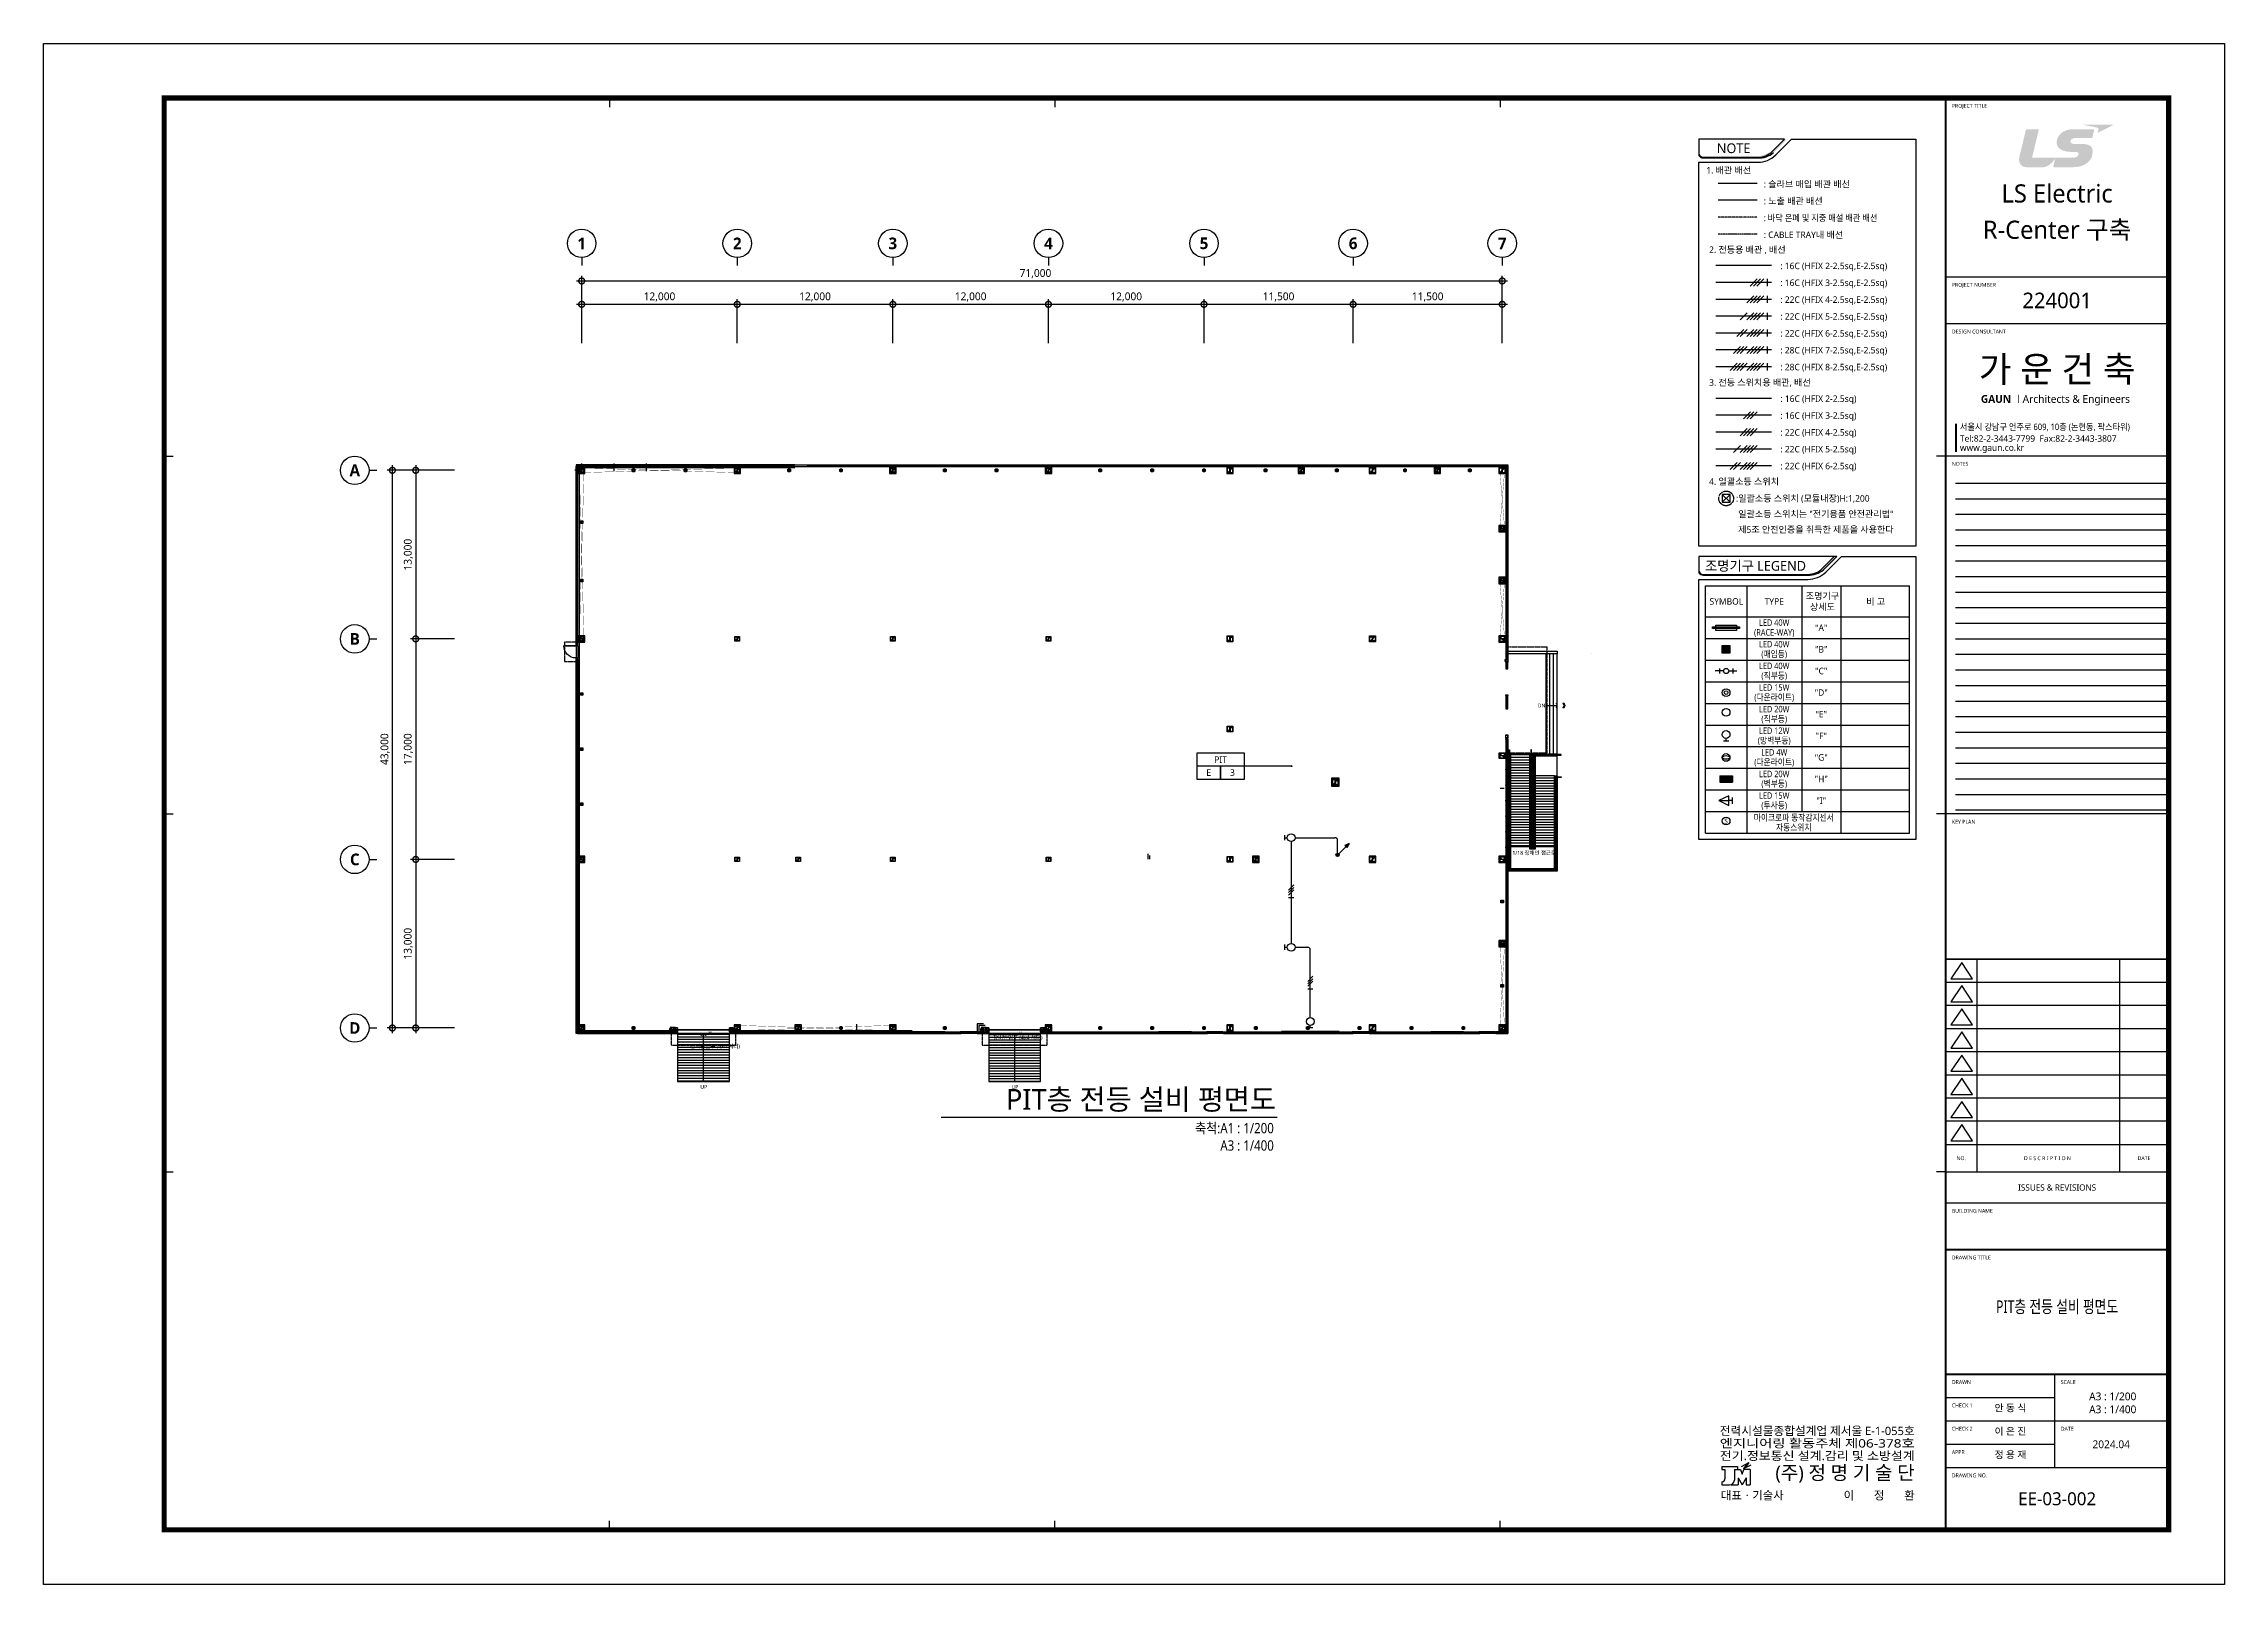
# Model space of a CAD drawing. Header units: millimetres. Extents: x -168200 to 504600, y -244718 to -125918.
# Drawn here: x -168200 to 0, y -244718 to -125918 of the extents above; entities that cross this region are included whole.
import ezdxf
from ezdxf.enums import TextEntityAlignment as Align

# ---------------------------------------------------------------- set-up
doc = ezdxf.new("R2010")
doc.units = ezdxf.units.MM
doc.set_wipeout_variables(frame=1)
for name, pattern in [('CONTINOUS', [0]), ('DASHDOT4', [0.6, 0.35, -0.125, 0, -0.125]), ('DASHED2', [0.375, 0.25, -0.125]), ('DIVIDE2', [0.625, 0.25, -0.125, 0, -0.125, 0, -0.125]), ('HIDDEN', [0.375, 0.25, -0.125]), ('PHANTOM2', [1.25, 0.625, -0.125, 0.125, -0.125, 0.125, -0.125])]:
    doc.linetypes.add(name, pattern=pattern)
doc.layers.get('Defpoints').update_dxf_attribs({"color": 167})
for name, color, linetype in [('arch', 8, 'Continuous'), ('elec-box', 6, 'Continuous'), ('IMAGE', 7, 'Continuous'), ('RACEWAY', 6, 'Continuous'), ('S', 4, 'Continuous'), ('sol254', 254, 'Continuous'), ('SYM', 3, 'Continuous'), ('SYM-BUB', 3, 'Continuous'), ('symbol', 6, 'Continuous'), ('TEXT', 7, 'Continuous'), ('TIT', 2, 'Continuous'), ('XR-FORM-EE$0$Layer 1', 7, 'Continuous'), ('XR-FORM-EE$0$S', 4, 'Continuous'), ('XR-FORM-EE$0$XR-SHEET(통신)$0$WD-E$0$WD', 6, 'Continuous'), ('XR-FORM-EE$0$XR-SHEET-SHT', 5, 'Continuous'), ('XR-FORM-EE$0$XR-SHEET-TEXT', 3, 'Continuous'), ('실명', 9, 'Continuous')]:
    doc.layers.add(name, color=color, linetype=linetype)
doc.layers.add('TXT-1', color=137, linetype='Continuous', plot=False)
doc.layers.add('XR-FORM-EE$0$XR-SHEET-TEMP', color=171, linetype='Continuous', plot=False)
doc.styles.add('$0$스타일1', font='malgun.ttf')
doc.styles.add('DIM', font='', dxfattribs={"width": 0.85, "oblique": 5})
doc.styles.add('GHS', font='malgun.ttf')
doc.styles.add('XR-FORM-EE$0$XR-SHEET$0$XREF-Form$0$맑은고딕', font='malgun.ttf')
doc.styles.add('XR-FORM-EE$0$XR-SHEET(통신)$0$WD-E$0$GHS', font='malgun.ttf')
doc.styles.add('XR-FORM-EE$0$맑은고딕', font='malgun.ttf')
doc.styles.add('XR-FORM-EE$0$맑은고딕B', font='malgunbd.ttf')
doc.styles.add('스타일1', font='malgun.ttf')
doc.styles.add('스타일2', font='malgunbd.ttf')
doc.styles.get('DIM').set_extended_font_data('TaeGP')
doc.dimstyles.new('CJA', dxfattribs={"dimscale": 300, "dimtxt": 2.7, "dimasz": 1, "dimexe": 2, "dimexo": 3, "dimgap": 1, "dimtad": 1, "dimdec": 0, "dimzin": 1, "dimdsep": 46, "dimlunit": 6, "dimtxsty": '$0$스타일1', "dimblk": 'CJDOT', "dimcen": 0.09, "dimdle": 1, "dimclrd": 256, "dimclre": 256, "dimclrt": 3, "dimadec": 0, "dimazin": 0, "dimtfac": 1, "dimtdec": 0, "dimtix": 1, "dimtmove": 2, "dimatfit": 3, "dimldrblk": 'CJDOT', "dimfxl": 1, "dimtolj": 1, "dimtzin": 1, "dimarcsym": 0})
doc.dimstyles.new('JM-DIM', dxfattribs={"dimscale": 100, "dimtxt": 3, "dimasz": 1.5, "dimexe": 2, "dimexo": 2, "dimgap": 0.85, "dimtad": 1, "dimdec": 0, "dimdsep": 46, "dimlunit": 6, "dimtxsty": 'DIM', "dimblk1": '_CIDOTB', "dimblk2": '_CIDOTB', "dimsah": 1, "dimcen": 0, "dimdle": 0.06, "dimclrd": 6, "dimclre": 6, "dimclrt": 4, "dimadec": 0, "dimazin": 0, "dimtfac": 1, "dimtdec": 0, "dimtix": 1, "dimtmove": 2, "dimatfit": 3, "dimldrblk": 'DOT', "dimfxl": 1, "dimtolj": 1, "dimtzin": 0, "dimarcsym": 0})

# ---------------------------------------------------------------- blocks, each defined once
blk = doc.blocks.new('XR-FORM-EE$0$A$C73120EFD')
at = {"layer": 'XR-FORM-EE$0$XR-SHEET(통신)$0$WD-E$0$WD', "color": 4}
for p, q in [((-27546, 7102), (-27546, 6933)), ((-27546, 7102), (-26702, 7102)), ((-26702, 7102), (-26702, 6933)), ((-26494, 7105), (-26082, 7309)), ((-26165, 7268), (-26370, 6991)), ((-26370, 6991), (-25958, 7194)), ((-26370, 6991), (-26257, 7073)), ((-26349, 7019), (-26236, 7101)), ((-26328, 7047), (-26215, 7129)), ((-26308, 7075), (-26194, 7157)), ((-26082, 7309), (-26288, 7031)), ((-26287, 7103), (-26173, 7186)), ((-26266, 7131), (-26153, 7214)), ((-26245, 7160), (-26132, 7242)), ((-26224, 7188), (-26111, 7270)), ((-26203, 7216), (-26090, 7298)), ((-26183, 7244), (-26117, 7292)), ((-27546, 6933), (-27377, 6933)), ((-27546, 6273), (-27546, 6105)), ((-27546, 6273), (-27538, 6273)), ((-27546, 6105), (-27124, 6105)), ((-27377, 6933), (-27377, 6434)), ((-27052, 6115), (-27052, 6105)), ((-27052, 6105), (-26660, 6105)), ((-26871, 6933), (-26871, 6358)), ((-26871, 6933), (-26534, 6933)), ((-26660, 6490), (-26449, 6105)), ((-26660, 6490), (-26660, 6105)), ((-26534, 6933), (-26449, 6680)), ((-26449, 6680), (-26365, 6933)), ((-26238, 6490), (-26449, 6105)), ((-26027, 6933), (-26365, 6933)), ((-26314, 7018), (-26278, 7045)), ((-26238, 6490), (-26238, 6105)), ((-26238, 6105), (-26027, 6105)), ((-26027, 6933), (-26027, 6105))]:
    blk.add_line(p, q, dxfattribs=at)
for centre, radius in [((-27538, 6434), 160), ((-27124, 6358), 253)]:
    blk.add_arc(centre, radius, 270, 0, dxfattribs=at)
at = {"layer": 'XR-FORM-EE$0$XR-SHEET(통신)$0$WD-E$0$WD', "color": 4, "style": 'XR-FORM-EE$0$XR-SHEET(통신)$0$WD-E$0$GHS'}
for s, width, p, p2 in [('전력시설물종합설계업 제서울 E-1-055호', 0.877197, (-27655, 8791), (-17155, 8791)), ('엔지니어링 활동주체 제06-378호', 1.128043, (-27655, 8118), (-17155, 8118)), ('전기.정보통신 설계.감리 및 소방설계', 1.016896, (-27655, 7445), (-17155, 7445))]:
    blk.add_text(s, height=450, dxfattribs=dict(at, width=width)).set_placement(p, p2, align=Align.FIT)
for s, height, p in [('(주) 정 명 기 술 단', 750, (-17155, 6387)), ('이       정       환', 450, (-17155, 5315))]:
    blk.add_text(s, height=height, dxfattribs=at).set_placement(p, align=Align.RIGHT)
blk.add_text('대표ㆍ기술사 ', height=450, dxfattribs=at).set_placement((-27597, 5315))
blk = doc.blocks.new('XR-FORM-EE$0$XR-SHEET$0$XREF-Form$0$xr-form$0$TITLE')
at = {"layer": 'XR-FORM-EE$0$XR-SHEET-TEXT', "color": 4, "style": 'XR-FORM-EE$0$맑은고딕B'}
for tag, height, p in [('TITLE1', 6, (776, 116.69)), ('TITLE4', 6, (776, 111.7)), ('TITLE2', 6, (776, 107.09)), ('TITLE5', 6, (776, 102.09)), ('TITLE3', 6, (776, 97.38)), ('A0.00', 7, (775.56, 32.33))]:
    blk.add_attdef(tag, text='', height=height, dxfattribs=at).set_placement(p, align=Align.MIDDLE_CENTER)
at = {"layer": 'XR-FORM-EE$0$XR-SHEET-TEXT', "color": 3, "style": 'XR-FORM-EE$0$XR-SHEET$0$XREF-Form$0$맑은고딕'}
for tag, p in [('NAME-1', (752.37, 76.33)), ('NAME-2', (752.37, 67.33)), ('NAME-3', (752.37, 58.33)), ('NAME-4', (752.37, 49.33))]:
    blk.add_attdef(tag, text='', height=2.7, dxfattribs=at).set_placement(p, align=Align.MIDDLE_LEFT)
for tag, p in [('SCALE-A1', (796.39, 73.17)), ('SCALE-A3', (796.39, 68.31)), ('DATE', (797.36, 53.01))]:
    blk.add_attdef(tag, text='', height=3, dxfattribs=at).set_placement(p, align=Align.MIDDLE)
blk = doc.blocks.new('XR-FORM-EE$0$block 3')
at = {"true_color": 0xfa002d}
h = blk.add_hatch(color=240, dxfattribs=at)
h.dxf.hatch_style = 1
h.paths.add_polyline_path([(78.5, -138.2), (78.5, -138.2), (78.6, -138.2), (78.6, -138.2), (78.7, -138.1), (78.7, -138.1), (78.8, -138.1), (78.8, -138.1), (78.9, -138), (78.9, -138), (78.9, -138), (79, -138), (79, -138), (79.1, -137.9), (79.1, -137.9), (79.1, -137.9), (79.2, -137.9), (79.2, -137.9), (79.2, -137.8), (79.3, -137.8), (79.3, -137.8), (79.4, -137.8), (79.4, -137.8), (79.4, -137.8), (79.5, -137.7), (79.5, -137.7), (79.5, -137.7), (79.6, -137.7), (79.6, -137.7), (79.6, -137.7), (79.6, -137.6), (79.7, -137.6), (79.7, -137.6), (79.7, -137.6), (79.7, -137.6), (79.8, -137.6), (79.8, -137.6), (79.8, -137.6), (79.8, -137.5), (79.9, -137.5), (79.9, -137.5), (79.9, -137.5), (79.9, -137.5), (80, -137.5), (80, -137.5), (80, -137.5), (80, -137.5), (80, -137.4), (80, -137.4), (80.1, -137.4), (80.1, -137.4), (80.1, -137.4), (80.1, -137.4), (80.1, -137.4), (80.2, -137.4), (80.2, -137.4), (80.2, -137.4), (80.2, -137.4), (80.2, -137.4), (80.2, -137.4), (80.2, -137.4), (80.2, -137.4), (80.2, -137.4), (80.1, -137.4), (80.1, -137.4), (80.1, -137.4), (80.1, -137.4), (80.1, -137.4), (80.1, -137.4), (80.1, -137.4), (80.1, -137.4), (80.1, -137.4), (80.1, -137.4), (80.1, -137.4), (80.1, -137.4), (80.1, -137.4), (80.1, -137.4), (80, -137.4), (80, -137.4), (80, -137.4), (80, -137.4), (80, -137.4), (80, -137.4), (80, -137.4), (80, -137.4), (80, -137.4), (79.9, -137.4), (79.9, -137.4), (79.9, -137.4), (79.9, -137.4), (79.9, -137.4), (79.9, -137.4), (79.9, -137.4), (79.8, -137.4), (79.8, -137.4), (79.8, -137.4), (79.8, -137.4), (79.8, -137.4), (79.7, -137.4), (79.7, -137.4), (79.7, -137.4), (79.7, -137.4), (79.7, -137.4), (79.6, -137.4), (79.6, -137.4), (79.6, -137.4), (79.6, -137.4), (79.6, -137.4), (79.5, -137.4), (79.5, -137.4), (79.5, -137.4), (79.5, -137.4), (79.5, -137.4), (79.4, -137.4), (79.4, -137.4), (79.4, -137.4), (79.4, -137.4), (79.3, -137.4), (79.3, -137.4), (79.3, -137.4), (79.2, -137.4), (79.2, -137.4), (79.2, -137.4), (79.2, -137.4), (79.1, -137.4), (79.1, -137.4), (79.1, -137.4), (79.1, -137.4), (79, -137.4), (79, -137.4), (79, -137.4), (78.9, -137.4), (78.9, -137.4), (78.9, -137.4), (78.8, -137.4), (78.8, -137.4), (78.8, -137.4), (78.8, -137.4), (78.7, -137.4), (78.7, -137.4), (78.7, -137.4), (78.6, -137.4), (78.6, -137.4), (78.6, -137.4), (78.5, -137.4), (78.5, -137.4), (78.4, -137.4), (78.4, -137.4), (78.4, -137.4), (78.3, -137.4), (78.3, -137.4), (78.3, -137.4), (78.2, -137.4), (78.2, -137.4), (78.2, -137.4), (78.1, -137.4), (78.1, -137.4), (78, -137.4), (78, -137.4), (78, -137.4), (77.9, -137.4), (77.9, -137.4), (77.9, -137.4), (77.8, -137.4), (77.8, -137.4), (77.7, -137.4), (77.7, -137.4), (77.7, -137.4), (77.6, -137.4), (77.6, -137.4), (77.5, -137.4), (77.5, -137.4), (77.5, -137.4), (77.4, -137.4), (77.4, -137.4), (77.3, -137.4), (77.3, -137.4), (77.2, -137.4), (77.2, -137.4), (77.2, -137.4), (77.1, -137.4), (77.1, -137.4), (77, -137.4), (77, -137.4), (76.9, -137.4), (76.9, -137.4), (76.8, -137.4), (76.8, -137.4), (76.7, -137.4), (76.7, -137.4), (76.7, -137.4), (76.6, -137.4), (76.6, -137.4), (76.5, -137.4), (76.5, -137.4), (76.4, -137.4), (76.4, -137.4), (76.3, -137.4), (76.3, -137.4), (76.2, -137.4), (76.2, -137.4), (76.1, -137.4), (76.1, -137.4), (76, -137.4), (76, -137.4), (75.9, -137.4), (75.9, -137.4), (75.8, -137.4), (75.8, -137.4), (75.7, -137.4), (75.7, -137.4), (75.6, -137.4), (75.6, -137.4), (75.5, -137.4), (75.5, -137.4), (75.4, -137.4), (75.4, -137.4), (75.3, -137.4), (75.3, -137.4), (75.2, -137.4), (75.2, -137.4), (75.1, -137.4), (75.1, -137.4), (75, -137.4), (75, -137.4), (74.9, -137.4), (74.9, -137.4), (74.8, -137.4), (74.8, -137.4), (74.7, -137.4), (74.7, -137.4), (74.6, -137.4), (74.6, -137.4), (74.5, -137.4), (74.4, -137.4), (74.3, -137.4), (74.2, -137.4), (74.1, -137.4), (74, -137.4), (73.9, -137.4), (73.8, -137.4), (73.7, -137.4), (73.6, -137.4), (73.5, -137.4), (73.3, -137.4), (73.2, -137.4), (73.1, -137.4), (73, -137.4), (72.9, -137.4), (72.8, -137.4), (72.7, -137.4), (72.5, -137.4), (72.4, -137.4), (72.3, -137.4), (72.2, -137.4), (72.1, -137.4), (72, -137.4), (71.9, -137.4), (71.7, -137.4), (71.6, -137.4), (71.5, -137.4), (71.4, -137.4), (71.3, -137.4), (71, -137.4), (70.8, -137.4), (70.6, -137.4), (70.1, -137.4), (69.6, -137.4), (69.4, -137.4), (69.1, -137.4), (68.9, -137.4), (68.8, -137.4), (68.7, -137.4), (68.6, -137.4), (68.4, -137.4), (68.3, -137.4), (68.2, -137.4), (68.1, -137.4), (68, -137.4), (67.9, -137.4), (67.7, -137.4), (67.6, -137.4), (67.5, -137.4), (67.4, -137.4), (67.3, -137.4), (67.2, -137.4), (67.1, -137.4), (67, -137.4), (66.8, -137.4), (66.7, -137.4), (66.6, -137.4), (66.5, -137.4), (66.4, -137.4), (66.3, -137.4), (66.2, -137.4), (66.1, -137.4), (66, -137.4), (65.8, -137.4), (65.7, -137.4), (65.7, -137.4), (65.6, -137.4), (65.6, -137.4), (65.5, -137.4), (65.5, -137.4), (65.4, -137.4), (65.4, -137.4), (65.3, -137.4), (65.3, -137.4), (65.2, -137.4), (65.2, -137.4), (65.1, -137.4), (65, -137.4), (65, -137.4), (64.9, -137.4), (64.9, -137.4), (64.8, -137.4), (64.8, -137.4), (64.7, -137.4), (64.7, -137.4), (64.6, -137.4), (64.6, -137.4), (64.5, -137.4), (64.5, -137.4), (64.4, -137.4), (64.4, -137.4), (64.3, -137.4), (64.3, -137.4), (64.2, -137.4), (64.2, -137.4), (64.1, -137.4), (64.1, -137.4), (64, -137.4), (64, -137.4), (63.9, -137.4), (63.9, -137.4), (63.9, -137.4), (63.8, -137.4), (63.8, -137.4), (63.7, -137.4), (63.7, -137.4), (63.6, -137.4), (63.6, -137.4), (63.5, -137.4), (63.5, -137.4), (63.4, -137.4), (63.4, -137.4), (63.3, -137.4), (63.3, -137.4), (63.3, -137.4), (63.2, -137.4), (63.2, -137.4), (63.1, -137.4), (63.1, -137.4), (63, -137.4), (63, -137.4), (62.9, -137.4), (62.9, -137.4), (62.9, -137.4), (62.8, -137.4), (62.8, -137.4), (62.7, -137.4), (62.7, -137.4), (62.7, -137.4), (62.6, -137.4), (62.6, -137.4), (62.5, -137.4), (62.5, -137.4), (62.4, -137.4), (62.4, -137.4), (62.4, -137.4), (62.3, -137.4), (62.3, -137.4), (62.2, -137.4), (62.2, -137.4), (62.2, -137.4), (62.1, -137.4), (62.1, -137.4), (62.1, -137.4), (62, -137.4), (62, -137.4), (61.9, -137.4), (61.9, -137.4), (61.9, -137.4), (61.8, -137.4), (61.8, -137.4), (61.8, -137.4), (61.7, -137.4), (61.7, -137.4), (61.7, -137.4), (61.6, -137.4), (61.6, -137.4), (61.6, -137.4), (61.5, -137.4), (61.5, -137.4), (61.5, -137.4), (61.4, -137.4), (61.4, -137.4), (61.4, -137.4), (61.3, -137.4), (61.3, -137.4), (61.3, -137.4), (61.2, -137.4), (61.2, -137.4), (61.2, -137.4), (61.2, -137.4), (61.1, -137.4), (61.1, -137.4), (61.1, -137.4), (61, -137.4), (61, -137.4), (61, -137.4), (61, -137.4), (60.9, -137.4), (60.9, -137.4), (60.9, -137.4), (60.9, -137.4), (60.8, -137.4), (60.8, -137.4), (60.8, -137.4), (60.8, -137.4), (60.7, -137.4), (60.7, -137.4), (60.7, -137.4), (60.7, -137.4), (60.6, -137.4), (60.6, -137.4), (60.6, -137.4), (60.6, -137.4), (60.6, -137.4), (60.5, -137.4), (60.5, -137.4), (60.5, -137.4), (60.5, -137.4), (60.5, -137.4), (60.4, -137.4), (60.4, -137.4), (60.4, -137.4), (60.4, -137.4), (60.4, -137.4), (60.3, -137.4), (60.3, -137.4), (60.3, -137.4), (60.3, -137.4), (60.3, -137.4), (60.3, -137.4), (60.3, -137.4), (60.2, -137.4), (60.2, -137.4), (60.2, -137.4), (60.2, -137.4), (60.2, -137.4), (60.2, -137.4), (60.2, -137.4), (60.2, -137.4), (60.1, -137.4), (60.1, -137.4), (60.1, -137.4), (60.1, -137.4), (60, -137.4), (60, -137.4), (60, -137.4), (60, -137.4), (60, -137.4), (60, -137.4), (60, -137.4), (60, -137.4), (60, -137.4), (60, -137.4), (60.1, -137.4), (60.1, -137.4), (60.1, -137.4), (60.1, -137.4), (60.1, -137.4), (60.1, -137.4), (60.1, -137.4), (60.1, -137.4), (60.1, -137.4), (60.2, -137.4), (60.2, -137.4), (60.2, -137.4), (60.2, -137.4), (60.2, -137.4), (60.2, -137.4), (60.2, -137.4), (60.3, -137.4), (60.3, -137.4), (60.3, -137.4), (60.3, -137.4), (60.3, -137.4), (60.4, -137.4), (60.4, -137.4), (60.4, -137.5), (60.4, -137.5), (60.5, -137.5), (60.5, -137.5), (60.5, -137.5), (60.5, -137.5), (60.6, -137.5), (60.6, -137.5), (60.6, -137.5), (60.6, -137.5), (60.7, -137.5), (60.7, -137.5), (60.7, -137.5), (60.8, -137.5), (60.8, -137.5), (60.8, -137.5), (60.9, -137.5), (60.9, -137.6), (60.9, -137.6), (61, -137.6), (61, -137.6), (61, -137.6), (61.1, -137.6), (61.1, -137.6), (61.1, -137.6), (61.2, -137.6), (61.2, -137.6), (61.2, -137.6), (61.3, -137.6), (61.3, -137.6), (61.4, -137.6), (61.4, -137.7), (61.4, -137.7), (61.5, -137.7), (61.5, -137.7), (61.6, -137.7), (61.6, -137.7), (61.6, -137.7), (61.7, -137.7), (61.7, -137.7), (61.8, -137.7), (61.8, -137.7), (61.8, -137.7), (61.9, -137.8), (61.9, -137.8), (62, -137.8), (62, -137.8), (62.1, -137.8), (62.1, -137.8), (62.2, -137.8), (62.2, -137.8), (62.2, -137.8), (62.3, -137.8), (62.4, -137.9), (62.5, -137.9), (62.6, -137.9), (62.7, -137.9), (62.8, -137.9), (62.9, -138), (63, -138), (63.1, -138), (63.2, -138), (63.3, -138), (63.4, -138.1), (63.5, -138.1), (63.6, -138.1), (63.7, -138.1), (63.8, -138.2), (63.9, -138.2), (64.1, -138.2), (64.3, -138.2), (64.5, -138.3), (64.9, -138.4), (65.1, -138.4), (65.3, -138.5), (65.5, -138.5), (65.6, -138.5), (65.8, -138.5), (65.9, -138.6), (66, -138.6), (66.1, -138.6), (66.2, -138.6), (66.3, -138.6), (66.4, -138.7), (66.5, -138.7), (66.6, -138.7), (66.7, -138.7), (66.8, -138.7), (66.9, -138.8), (67, -138.8), (67.1, -138.8), (67.2, -138.8), (67.3, -138.8), (67.3, -138.9), (67.4, -138.9), (67.4, -138.9), (67.5, -138.9), (67.5, -138.9), (67.6, -138.9), (67.6, -138.9), (67.7, -138.9), (67.7, -138.9), (67.7, -138.9), (67.8, -139), (67.8, -139), (67.9, -139), (67.9, -139), (68, -139), (68, -139), (68, -139), (68.1, -139), (68.1, -139), (68.2, -139), (68.2, -139), (68.2, -139), (68.3, -139.1), (68.3, -139.1), (68.4, -139.1), (68.4, -139.1), (68.4, -139.1), (68.5, -139.1), (68.5, -139.1), (68.5, -139.1), (68.6, -139.1), (68.6, -139.1), (68.6, -139.1), (68.7, -139.1), (68.7, -139.1), (68.7, -139.1), (68.8, -139.2), (68.8, -139.2), (68.8, -139.2), (68.9, -139.2), (68.9, -139.2), (68.9, -139.2), (68.9, -139.2), (69, -139.2), (69, -139.2), (69, -139.2), (69.1, -139.2), (69.1, -139.2), (69.1, -139.2), (69.1, -139.2), (69.2, -139.2), (69.2, -139.2), (69.2, -139.2), (69.2, -139.2), (69.2, -139.3), (69.3, -139.3), (69.3, -139.3), (69.3, -139.3), (69.3, -139.3), (69.3, -139.3), (69.4, -139.3), (69.4, -139.3), (69.4, -139.3), (69.4, -139.3), (69.4, -139.3), (69.4, -139.3), (69.5, -139.3), (69.5, -139.3), (69.5, -139.3), (69.5, -139.3), (69.7, -139.3), (69.8, -139.4), (69.9, -139.4), (70, -139.5), (70.1, -139.5), (70.2, -139.6), (70.3, -139.8), (70.4, -139.9), (70.4, -140), (70.4, -140.1), (70.4, -140.2), (70.4, -140.3), (70.3, -140.4), (70.3, -140.5), (70.3, -140.5), (70.3, -140.5), (70.3, -140.6), (70.3, -140.7), (70.3, -140.8), (70.2, -140.8), (70.2, -140.9), (70.2, -141), (70.2, -141.1), (70.2, -141.2), (70.1, -141.4), (70.1, -141.6), (70, -141.8), (70, -141.9), (70, -141.9), (70, -142), (69.9, -142.1), (69.9, -142.2), (69.9, -142.3), (69.9, -142.3), (69.9, -142.4), (69.9, -142.4), (69.9, -142.5), (69.8, -142.5), (69.8, -142.5), (69.8, -142.6), (69.8, -142.6), (69.8, -142.6), (69.8, -142.7), (69.8, -142.7), (69.8, -142.7), (69.8, -142.7), (69.8, -142.7), (69.8, -142.7), (69.8, -142.7), (69.8, -142.7), (69.8, -142.7), (69.8, -142.7), (69.8, -142.7), (69.8, -142.7), (69.8, -142.7), (69.8, -142.7), (69.8, -142.7), (69.8, -142.7), (69.8, -142.7), (69.8, -142.7), (69.8, -142.7), (69.8, -142.7), (69.8, -142.7), (69.9, -142.7), (69.9, -142.7), (69.9, -142.7), (69.9, -142.7), (69.9, -142.7), (69.9, -142.7), (69.9, -142.7), (69.9, -142.6), (69.9, -142.6), (69.9, -142.6), (69.9, -142.6), (69.9, -142.6), (69.9, -142.6), (70, -142.6), (70, -142.6), (70, -142.6), (70, -142.6), (70, -142.6), (70.1, -142.6), (70.1, -142.6), (70.1, -142.5), (70.1, -142.5), (70.1, -142.5), (70.2, -142.5), (70.2, -142.5), (70.2, -142.5), (70.2, -142.5), (70.3, -142.5), (70.3, -142.4), (70.3, -142.4), (70.4, -142.4), (70.4, -142.4), (70.4, -142.4), (70.4, -142.4), (70.5, -142.3), (70.5, -142.3), (70.5, -142.3), (70.6, -142.3), (70.6, -142.3), (70.6, -142.3), (70.7, -142.2), (70.7, -142.2), (70.8, -142.2), (70.8, -142.2), (70.8, -142.2), (70.9, -142.1), (70.9, -142.1), (70.9, -142.1), (71, -142.1), (71, -142.1), (71.1, -142), (71.1, -142), (71.2, -142), (71.2, -142), (71.2, -142), (71.3, -141.9), (71.3, -141.9), (71.4, -141.9), (71.4, -141.9), (71.5, -141.8), (71.5, -141.8), (71.6, -141.8), (71.6, -141.8), (71.7, -141.7), (71.7, -141.7), (71.8, -141.7), (71.8, -141.7), (71.8, -141.6), (71.9, -141.6), (71.9, -141.6), (72, -141.6), (72.1, -141.5), (72.1, -141.5), (72.2, -141.5), (72.2, -141.5), (72.3, -141.4), (72.3, -141.4), (72.4, -141.4), (72.4, -141.4), (72.5, -141.3), (72.5, -141.3), (72.6, -141.3), (72.6, -141.2), (72.7, -141.2), (72.7, -141.2), (72.8, -141.2), (72.9, -141.1), (72.9, -141.1), (73, -141.1), (73, -141), (73.1, -141), (73.1, -141), (73.2, -141), (73.3, -140.9), (73.3, -140.9), (73.4, -140.8), (73.5, -140.8), (73.7, -140.7), (73.8, -140.7), (73.9, -140.6), (74, -140.5), (74.1, -140.5), (74.3, -140.4), (74.4, -140.3), (74.5, -140.3), (74.7, -140.2), (75, -140), (75.2, -139.9), (75.5, -139.8), (75.6, -139.7), (75.7, -139.7), (75.8, -139.6), (76, -139.5), (76.1, -139.5), (76.2, -139.4), (76.3, -139.4), (76.4, -139.3), (76.5, -139.2), (76.7, -139.2), (76.7, -139.1), (76.8, -139.1), (76.8, -139.1), (76.9, -139.1), (76.9, -139), (77, -139), (77.1, -139), (77.1, -138.9), (77.2, -138.9), (77.2, -138.9), (77.3, -138.9), (77.3, -138.8), (77.4, -138.8), (77.4, -138.8), (77.5, -138.7), (77.6, -138.7), (77.6, -138.7), (77.7, -138.7), (77.7, -138.6), (77.8, -138.6), (77.8, -138.6), (77.9, -138.6), (77.9, -138.5), (78, -138.5), (78, -138.5), (78.1, -138.4), (78.1, -138.4), (78.2, -138.4), (78.2, -138.4), (78.3, -138.3), (78.3, -138.3), (78.4, -138.3), (78.4, -138.3), (78.5, -138.3)])
at = {"true_color": 0x0a1e5a}
h = blk.add_hatch(color=158, dxfattribs=at)
h.dxf.hatch_style = 1
h.paths.add_polyline_path([(66.6, -155.7), (66.6, -155.5), (66.6, -155.4), (66.6, -155.3), (66.6, -155.2), (66.6, -155), (66.6, -154.9), (66.6, -154.8), (66.6, -154.7), (66.6, -154.6), (66.6, -154.6), (66.7, -154.5), (66.7, -154.4), (66.7, -154.4), (66.7, -154.3), (66.6, -154.2), (66.6, -154.2), (66.6, -154.1), (66.6, -154), (66.6, -154), (66.6, -153.9), (66.6, -153.8), (66.6, -153.8), (66.6, -153.7), (66.6, -153.6), (66.6, -153.6), (66.6, -153.5), (66.6, -153.5), (66.6, -153.4), (66.5, -153.3), (66.5, -153.3), (66.5, -153.2), (66.5, -153.1), (66.5, -153.1), (66.5, -153), (66.4, -153), (66.4, -152.9), (66.4, -152.8), (66.4, -152.8), (66.4, -152.7), (66.3, -152.7), (66.3, -152.6), (66.3, -152.6), (66.3, -152.5), (66.2, -152.5), (66.2, -152.4), (66.2, -152.3), (66.2, -152.3), (66.1, -152.2), (66.1, -152.2), (66.1, -152.1), (66, -152.1), (66, -152), (66, -152), (65.9, -151.9), (65.9, -151.9), (65.8, -151.8), (65.8, -151.8), (65.8, -151.7), (65.7, -151.7), (65.7, -151.6), (65.6, -151.6), (65.6, -151.5), (65.6, -151.5), (65.5, -151.5), (65.5, -151.4), (65.4, -151.4), (65.4, -151.3), (65.3, -151.3), (65.3, -151.2), (65.2, -151.2), (65.2, -151.2), (65.1, -151.1), (65.1, -151.1), (65, -151), (64.9, -151), (64.9, -151), (64.8, -150.9), (64.8, -150.9), (64.7, -150.9), (64.6, -150.8), (64.6, -150.8), (64.5, -150.7), (64.5, -150.7), (64.4, -150.7), (64.3, -150.6), (64.2, -150.6), (64.2, -150.6), (64.1, -150.6), (64, -150.5), (64, -150.5), (63.9, -150.5), (63.8, -150.4), (63.7, -150.4), (63.7, -150.4), (63.6, -150.3), (63.5, -150.3), (63.4, -150.3), (63.3, -150.3), (63.3, -150.2), (63.2, -150.2), (63.1, -150.2), (63, -150.2), (62.9, -150.2), (62.8, -150.1), (62.7, -150.1), (62.6, -150.1), (62.6, -150.1), (62.5, -150.1), (62.4, -150), (62.3, -150), (62.2, -150), (62.1, -150), (62, -150), (61.9, -150), (61.8, -149.9), (61.7, -149.9), (61.6, -149.9), (61.5, -149.9), (61.4, -149.9), (61.2, -149.9), (61.1, -149.9), (61, -149.9), (60.9, -149.9), (60.8, -149.8), (60.7, -149.8), (60.6, -149.8), (60.5, -149.8), (60.3, -149.8), (60.2, -149.8), (60.1, -149.8), (60, -149.8), (59.9, -149.8), (59.7, -149.8), (59.6, -149.8), (59.5, -149.8), (59.5, -149.8), (59.5, -149.8), (59.5, -149.8), (59.5, -149.8), (59.5, -149.8), (59.5, -149.8), (59.4, -149.8), (59.4, -149.8), (59.4, -149.8), (59.4, -149.8), (59.4, -149.8), (59.4, -149.8), (59.4, -149.8), (59.3, -149.8), (59.3, -149.8), (59.3, -149.8), (59.3, -149.8), (59.3, -149.8), (59.2, -149.8), (59.2, -149.8), (59.2, -149.8), (59.2, -149.8), (59.1, -149.8), (59.1, -149.8), (59.1, -149.8), (59, -149.8), (59, -149.8), (59, -149.8), (58.9, -149.8), (58.9, -149.8), (58.9, -149.8), (58.8, -149.8), (58.8, -149.8), (58.8, -149.8), (58.7, -149.8), (58.7, -149.8), (58.6, -149.8), (58.5, -149.8), (58.4, -149.8), (58.3, -149.8), (58.3, -149.8), (58.2, -149.8), (58.1, -149.8), (58, -149.8), (57.9, -149.8), (57.8, -149.8), (57.6, -149.8), (57.4, -149.8), (57.2, -149.8), (57, -149.8), (56.9, -149.8), (56.8, -149.8), (56.7, -149.8), (56.6, -149.8), (56.5, -149.8), (56.5, -149.8), (56.4, -149.8), (56.3, -149.8), (56.2, -149.8), (56.1, -149.8), (56.1, -149.8), (56, -149.8), (56, -149.8), (56, -149.8), (55.9, -149.8), (55.9, -149.8), (55.9, -149.8), (55.8, -149.8), (55.8, -149.8), (55.8, -149.8), (55.7, -149.8), (55.7, -149.8), (55.7, -149.8), (55.7, -149.8), (55.6, -149.8), (55.6, -149.8), (55.6, -149.8), (55.5, -149.8), (55.5, -149.8), (55.5, -149.8), (55.5, -149.8), (55.5, -149.8), (55.4, -149.8), (55.4, -149.8), (55.4, -149.8), (55.4, -149.8), (55.4, -149.8), (55.4, -149.8), (55.4, -149.8), (55.4, -149.8), (55.3, -149.8), (55.3, -149.8), (55.3, -149.8), (55.3, -149.8), (55.3, -149.8), (55.2, -149.8), (55, -149.8), (54.7, -149.8), (54.4, -149.7), (54.2, -149.7), (53.9, -149.6), (53.7, -149.6), (53.4, -149.5), (53.2, -149.4), (53, -149.3), (52.8, -149.1), (52.7, -149), (52.6, -148.9), (52.5, -148.8), (52.5, -148.7), (52.4, -148.5), (52.4, -148.4), (52.3, -148.2), (52.3, -148.1), (52.3, -147.9), (52.4, -147.7), (52.4, -147.6), (52.5, -147.4), (52.6, -147.3), (52.7, -147.1), (52.9, -147), (53, -146.8), (53.2, -146.7), (53.3, -146.6), (53.4, -146.6), (53.5, -146.5), (53.7, -146.4), (53.8, -146.3), (54, -146.3), (54.1, -146.2), (54.3, -146.2), (54.4, -146.1), (54.6, -146.1), (54.8, -146), (55, -146), (55.2, -145.9), (55.4, -145.9), (55.5, -145.9), (55.7, -145.9), (55.9, -145.9), (56.1, -145.9), (56.2, -145.9), (56.2, -145.9), (56.2, -145.9), (56.2, -145.9), (56.2, -145.9), (56.2, -145.9), (56.2, -145.9), (56.3, -145.9), (56.3, -145.9), (56.3, -145.9), (56.3, -145.9), (56.3, -145.9), (56.3, -145.9), (56.3, -145.9), (56.3, -145.9), (56.4, -145.9), (56.4, -145.9), (56.4, -145.9), (56.4, -145.9), (56.4, -145.9), (56.4, -145.9), (56.5, -145.9), (56.5, -145.9), (56.5, -145.9), (56.5, -145.9), (56.5, -145.9), (56.6, -145.9), (56.6, -145.9), (56.6, -145.9), (56.6, -145.9), (56.7, -145.9), (56.7, -145.9), (56.7, -145.9), (56.8, -145.9), (56.8, -145.9), (56.8, -145.9), (56.8, -145.9), (56.9, -145.9), (56.9, -145.9), (56.9, -145.9), (57, -145.9), (57, -145.9), (57, -145.9), (57.1, -145.9), (57.1, -145.9), (57.1, -145.9), (57.2, -145.9), (57.2, -145.9), (57.3, -145.9), (57.3, -145.9), (57.3, -145.9), (57.4, -145.9), (57.4, -145.9), (57.5, -145.9), (57.5, -145.9), (57.5, -145.9), (57.6, -145.9), (57.6, -145.9), (57.7, -145.9), (57.7, -145.9), (57.7, -145.9), (57.8, -145.9), (57.8, -145.9), (57.9, -145.9), (57.9, -145.9), (58, -145.9), (58, -145.9), (58.1, -145.9), (58.1, -145.9), (58.2, -145.9), (58.2, -145.9), (58.3, -145.9), (58.3, -145.9), (58.4, -145.9), (58.4, -145.9), (58.5, -145.9), (58.5, -145.9), (58.6, -145.9), (58.6, -145.9), (58.7, -145.9), (58.7, -145.9), (58.8, -145.9), (58.8, -145.9), (58.9, -145.9), (58.9, -145.9), (59, -145.9), (59, -145.9), (59.1, -145.9), (59.2, -145.9), (59.3, -145.9), (59.4, -145.9), (59.5, -145.9), (59.6, -145.9), (59.8, -145.9), (59.9, -145.9), (60, -145.9), (60.1, -145.9), (60.2, -145.9), (60.3, -145.9), (60.4, -145.9), (60.6, -145.9), (60.7, -145.9), (60.8, -145.9), (61, -145.9), (61.3, -145.9), (61.5, -145.9), (61.7, -145.9), (61.9, -145.9), (62, -145.9), (62.1, -145.9), (62.2, -145.9), (62.3, -145.9), (62.5, -145.9), (62.6, -145.9), (62.7, -145.9), (62.8, -145.9), (62.9, -145.9), (63, -145.9), (63.1, -145.9), (63.2, -145.9), (63.4, -145.9), (63.5, -145.9), (63.5, -145.9), (63.6, -145.9), (63.6, -145.9), (63.7, -145.9), (63.7, -145.9), (63.8, -145.9), (63.8, -145.9), (63.9, -145.9), (63.9, -145.9), (64, -145.9), (64, -145.9), (64.1, -145.9), (64.1, -145.9), (64.2, -145.9), (64.2, -145.9), (64.3, -145.9), (64.3, -145.9), (64.4, -145.9), (64.4, -145.9), (64.5, -145.9), (64.5, -145.9), (64.6, -145.9), (64.6, -145.9), (64.7, -145.9), (64.7, -145.9), (64.8, -145.9), (64.8, -145.9), (64.8, -145.9), (64.9, -145.9), (64.9, -145.9), (65, -145.9), (65, -145.9), (65.1, -145.9), (65.1, -145.9), (65.1, -145.9), (65.2, -145.9), (65.2, -145.9), (65.3, -145.9), (65.3, -145.9), (65.3, -145.9), (65.4, -145.9), (65.4, -145.9), (65.4, -145.9), (65.5, -145.9), (65.5, -145.9), (65.5, -145.9), (65.6, -145.9), (65.6, -145.9), (65.6, -145.9), (65.7, -145.9), (65.7, -145.9), (65.7, -145.9), (65.8, -145.9), (65.8, -145.9), (65.8, -145.9), (65.8, -145.9), (65.9, -145.9), (65.9, -145.9), (65.9, -145.9), (66, -145.9), (66, -145.9), (66, -145.9), (66, -145.9), (66, -145.9), (66.1, -145.9), (66.1, -145.9), (66.1, -145.9), (66.1, -145.9), (66.1, -145.9), (66.2, -145.9), (66.2, -145.9), (66.3, -145.9), (66.3, -145.9), (66.3, -145.9), (66.3, -145.9), (66.3, -145.9), (66.3, -145.9), (66.3, -145.8), (66.3, -145.8), (66.3, -145.8), (66.4, -145.8), (66.4, -145.8), (66.4, -145.8), (66.4, -145.8), (66.4, -145.8), (66.4, -145.7), (66.4, -145.7), (66.4, -145.7), (66.4, -145.7), (66.4, -145.7), (66.4, -145.7), (66.4, -145.6), (66.4, -145.6), (66.4, -145.6), (66.4, -145.6), (66.4, -145.5), (66.4, -145.5), (66.4, -145.5), (66.4, -145.5), (66.4, -145.4), (66.5, -145.4), (66.5, -145.4), (66.5, -145.3), (66.5, -145.3), (66.5, -145.2), (66.5, -145.2), (66.5, -145.1), (66.5, -145), (66.6, -144.9), (66.6, -144.9), (66.6, -144.8), (66.6, -144.7), (66.6, -144.6), (66.7, -144.5), (66.7, -144.5), (66.7, -144.4), (66.7, -144.3), (66.8, -144.2), (66.8, -144), (66.8, -143.8), (66.9, -143.6), (66.9, -143.4), (67, -143.3), (67, -143.2), (67, -143.1), (67.1, -143), (67.1, -142.9), (67.1, -142.8), (67.1, -142.7), (67.1, -142.6), (67.2, -142.6), (67.2, -142.5), (67.2, -142.4), (67.2, -142.3), (67.2, -142.2), (67.3, -142.2), (67.3, -142), (67.3, -142), (67.3, -141.9), (67.3, -141.9), (67.3, -141.8), (67.3, -141.8), (67.4, -141.8), (67.4, -141.7), (67.4, -141.7), (67.4, -141.7), (67.4, -141.7), (67.4, -141.7), (67.4, -141.6), (67.4, -141.6), (67.4, -141.6), (67.4, -141.6), (67.4, -141.5), (67.4, -141.4), (67.4, -141.3), (67.5, -141.3), (67.5, -141.2), (67.5, -141.1), (67.5, -141.1), (67.5, -141), (67.5, -140.9), (67.5, -140.9), (67.5, -140.8), (67.4, -140.8), (67.4, -140.7), (67.4, -140.7), (67.4, -140.7), (67.4, -140.6), (67.3, -140.6), (67.3, -140.6), (67.3, -140.5), (67.2, -140.5), (67.2, -140.5), (67.2, -140.5), (67.1, -140.4), (67.1, -140.4), (67, -140.4), (66.9, -140.4), (66.8, -140.4), (66.7, -140.4), (66.7, -140.4), (66.7, -140.4), (66.7, -140.4), (66.7, -140.4), (66.7, -140.4), (66.7, -140.4), (66.6, -140.4), (66.6, -140.4), (66.6, -140.4), (66.6, -140.4), (66.6, -140.4), (66.6, -140.4), (66.6, -140.4), (66.6, -140.4), (66.6, -140.4), (66.6, -140.4), (66.6, -140.4), (66.6, -140.4), (66.6, -140.4), (66.6, -140.4), (66.6, -140.4), (66.6, -140.4), (66.6, -140.4), (66.6, -140.4), (66.6, -140.4), (66.6, -140.4), (66.6, -140.4), (66.5, -140.4), (66.5, -140.4), (66.5, -140.4), (66.5, -140.4), (66.5, -140.4), (66.5, -140.4), (66.5, -140.4), (66.5, -140.4), (66.5, -140.4), (66.5, -140.4), (66.5, -140.4), (66.4, -140.4), (66.4, -140.4), (66.4, -140.4), (66.4, -140.4), (66.4, -140.4), (66.4, -140.4), (66.4, -140.4), (66.4, -140.4), (66.4, -140.4), (66.3, -140.4), (66.3, -140.4), (66.3, -140.4), (66.3, -140.4), (66.3, -140.4), (66.3, -140.4), (66.3, -140.4), (66.3, -140.4), (66.2, -140.4), (66.2, -140.4), (66.2, -140.4), (66.2, -140.4), (66.2, -140.4), (66.2, -140.4), (66.1, -140.4), (66.1, -140.4), (66.1, -140.4), (66, -140.4), (66, -140.4), (65.9, -140.4), (65.9, -140.4), (65.9, -140.4), (65.8, -140.4), (65.8, -140.4), (65.8, -140.4), (65.7, -140.4), (65.7, -140.4), (65.6, -140.4), (65.6, -140.4), (65.5, -140.4), (65.5, -140.4), (65.5, -140.4), (65.4, -140.4), (65.4, -140.4), (65.3, -140.4), (65.3, -140.4), (65.2, -140.4), (65.2, -140.4), (65.1, -140.4), (65.1, -140.4), (65, -140.4), (65, -140.4), (64.9, -140.4), (64.9, -140.4), (64.8, -140.4), (64.8, -140.4), (64.7, -140.4), (64.6, -140.4), (64.6, -140.4), (64.5, -140.4), (64.5, -140.4), (64.4, -140.4), (64.4, -140.4), (64.3, -140.4), (64.2, -140.4), (64.2, -140.4), (64.1, -140.4), (64.1, -140.4), (64, -140.4), (63.9, -140.4), (63.9, -140.4), (63.8, -140.4), (63.8, -140.4), (63.7, -140.4), (63.6, -140.4), (63.6, -140.4), (63.5, -140.4), (63.4, -140.4), (63.4, -140.4), (63.3, -140.4), (63.2, -140.4), (63.2, -140.4), (63.1, -140.4), (63, -140.4), (63, -140.4), (62.9, -140.4), (62.8, -140.4), (62.8, -140.4), (62.7, -140.4), (62.6, -140.4), (62.6, -140.4), (62.5, -140.4), (62.4, -140.4), (62.3, -140.4), (62.3, -140.4), (62.2, -140.4), (62.1, -140.4), (62, -140.4), (61.9, -140.4), (61.7, -140.4), (61.6, -140.4), (61.4, -140.4), (61.3, -140.4), (61.1, -140.4), (61, -140.4), (60.7, -140.4), (60.4, -140.4), (60.1, -140.4), (59.8, -140.4), (59.7, -140.4), (59.5, -140.4), (59.4, -140.4), (59.2, -140.4), (59.1, -140.4), (58.9, -140.4), (58.8, -140.4), (58.7, -140.4), (58.6, -140.4), (58.5, -140.4), (58.4, -140.4), (58.4, -140.4), (58.3, -140.4), (58.2, -140.4), (58.2, -140.4), (58.1, -140.4), (58, -140.4), (58, -140.4), (57.9, -140.4), (57.8, -140.4), (57.8, -140.4), (57.7, -140.4), (57.6, -140.4), (57.6, -140.4), (57.5, -140.4), (57.4, -140.4), (57.4, -140.4), (57.3, -140.4), (57.2, -140.4), (57.2, -140.4), (57.1, -140.4), (57, -140.4), (57, -140.4), (56.9, -140.4), (56.9, -140.4), (56.8, -140.4), (56.7, -140.4), (56.7, -140.4), (56.6, -140.4), (56.5, -140.4), (56.5, -140.4), (56.4, -140.4), (56.4, -140.4), (56.3, -140.4), (56.3, -140.4), (56.2, -140.4), (56.1, -140.4), (56.1, -140.4), (56, -140.4), (56, -140.4), (55.9, -140.4), (55.9, -140.4), (55.8, -140.4), (55.8, -140.4), (55.7, -140.4), (55.7, -140.4), (55.6, -140.4), (55.6, -140.4), (55.5, -140.4), (55.5, -140.4), (55.4, -140.4), (55.4, -140.4), (55.3, -140.4), (55.3, -140.4), (55.2, -140.4), (55.2, -140.4), (55.2, -140.4), (55.1, -140.4), (55.1, -140.4), (55, -140.4), (55, -140.4), (55, -140.4), (54.9, -140.4), (54.9, -140.4), (54.8, -140.4), (54.8, -140.4), (54.8, -140.4), (54.7, -140.4), (54.7, -140.4), (54.7, -140.4), (54.6, -140.4), (54.6, -140.4), (54.6, -140.4), (54.6, -140.4), (54.6, -140.4), (54.6, -140.4), (54.5, -140.4), (54.5, -140.4), (54.5, -140.4), (54.5, -140.4), (54.5, -140.4), (54.5, -140.4), (54.5, -140.4), (54.4, -140.4), (54.4, -140.4), (54.4, -140.4), (54.4, -140.4), (54.4, -140.4), (54.4, -140.4), (54.4, -140.4), (54.4, -140.4), (54.4, -140.4), (54.3, -140.4), (54.3, -140.4), (54.3, -140.4), (54.3, -140.4), (54.3, -140.4), (54.3, -140.4), (54.3, -140.4), (54.1, -140.4), (54.1, -140.4), (54, -140.4), (53.9, -140.4), (53.8, -140.4), (53.7, -140.4), (53.6, -140.4), (53.5, -140.4), (53.5, -140.4), (53.4, -140.4), (53.3, -140.4), (53.2, -140.4), (53.1, -140.4), (53.1, -140.4), (53, -140.4), (52.9, -140.4), (52.8, -140.4), (52.7, -140.4), (52.7, -140.4), (52.6, -140.5), (52.5, -140.5), (52.4, -140.5), (52.3, -140.5), (52.3, -140.5), (52.2, -140.5), (52.1, -140.5), (52, -140.5), (52, -140.5), (51.9, -140.5), (51.8, -140.6), (51.7, -140.6), (51.7, -140.6), (51.6, -140.6), (51.5, -140.6), (51.4, -140.6), (51.4, -140.6), (51.3, -140.6), (51.2, -140.7), (51.2, -140.7), (51.1, -140.7), (51, -140.7), (50.9, -140.7), (50.9, -140.7), (50.8, -140.8), (50.7, -140.8), (50.7, -140.8), (50.6, -140.8), (50.5, -140.8), (50.5, -140.8), (50.4, -140.9), (50.3, -140.9), (50.3, -140.9), (50.2, -140.9), (50.1, -140.9), (50.1, -141), (50, -141), (49.9, -141), (49.9, -141), (49.8, -141), (49.7, -141.1), (49.7, -141.1), (49.6, -141.1), (49.5, -141.1), (49.5, -141.2), (49.4, -141.2), (49.4, -141.2), (49.3, -141.2), (49.2, -141.3), (49.2, -141.3), (49.1, -141.3), (49.1, -141.3), (49, -141.4), (48.9, -141.4), (48.9, -141.4), (48.8, -141.4), (48.8, -141.5), (48.7, -141.5), (48.6, -141.5), (48.6, -141.6), (48.5, -141.6), (48.5, -141.6), (48.4, -141.7), (48.2, -141.7), (48.1, -141.8), (48, -141.8), (47.9, -141.9), (47.8, -142), (47.7, -142), (47.6, -142.1), (47.5, -142.2), (47.4, -142.2), (47.3, -142.3), (47.2, -142.4), (47.1, -142.4), (47, -142.5), (46.9, -142.6), (46.8, -142.6), (46.7, -142.7), (46.6, -142.8), (46.6, -142.9), (46.5, -142.9), (46.4, -143), (46.3, -143.1), (46.2, -143.2), (46.1, -143.2), (46.1, -143.3), (46, -143.4), (45.9, -143.5), (45.8, -143.6), (45.8, -143.6), (45.7, -143.7), (45.6, -143.8), (45.5, -143.9), (45.5, -144), (45.4, -144), (45.3, -144.1), (45.3, -144.2), (45.2, -144.3), (45.1, -144.4), (45.1, -144.5), (45, -144.5), (45, -144.6), (44.9, -144.7), (44.8, -144.8), (44.8, -144.9), (44.7, -145), (44.7, -145.1), (44.6, -145.1), (44.6, -145.2), (44.5, -145.3), (44.5, -145.4), (44.4, -145.5), (44.4, -145.6), (44.3, -145.7), (44.3, -145.8), (44.3, -145.9), (44.2, -145.9), (44.2, -146), (44.1, -146.1), (44.1, -146.2), (44.1, -146.3), (44, -146.4), (44, -146.5), (44, -146.6), (43.9, -146.7), (43.9, -146.7), (43.9, -146.8), (43.9, -146.9), (43.8, -147), (43.8, -147.1), (43.8, -147.2), (43.8, -147.3), (43.8, -147.4), (43.7, -147.4), (43.7, -147.5), (43.7, -147.6), (43.7, -147.7), (43.7, -147.8), (43.7, -147.9), (43.6, -148), (43.6, -148), (43.6, -148.1), (43.6, -148.2), (43.6, -148.3), (43.6, -148.4), (43.6, -148.5), (43.6, -148.5), (43.6, -148.6), (43.6, -148.7), (43.6, -148.8), (43.6, -148.9), (43.6, -149), (43.6, -149), (43.6, -149.1), (43.6, -149.2), (43.6, -149.3), (43.6, -149.3), (43.6, -149.4), (43.7, -149.5), (43.7, -149.6), (43.7, -149.7), (43.7, -149.7), (43.7, -149.8), (43.7, -149.9), (43.7, -150), (43.8, -150), (43.8, -150.1), (43.8, -150.2), (43.8, -150.3), (43.8, -150.3), (43.9, -150.4), (43.9, -150.5), (43.9, -150.6), (43.9, -150.6), (44, -150.7), (44, -150.8), (44, -150.9), (44, -150.9), (44.1, -151), (44.1, -151.1), (44.1, -151.1), (44.2, -151.2), (44.2, -151.3), (44.3, -151.3), (44.3, -151.4), (44.3, -151.5), (44.4, -151.5), (44.4, -151.6), (44.5, -151.7), (44.5, -151.7), (44.6, -151.8), (44.6, -151.9), (44.7, -151.9), (44.7, -152), (44.8, -152.1), (44.8, -152.1), (44.9, -152.2), (44.9, -152.2), (45, -152.3), (45, -152.4), (45.1, -152.4), (45.2, -152.5), (45.2, -152.5), (45.3, -152.6), (45.3, -152.7), (45.4, -152.7), (45.5, -152.8), (45.5, -152.8), (45.6, -152.9), (45.7, -152.9), (45.8, -153), (45.8, -153), (45.9, -153.1), (46, -153.1), (46.1, -153.2), (46.1, -153.2), (46.2, -153.3), (46.3, -153.3), (46.4, -153.4), (46.5, -153.4), (46.5, -153.5), (46.6, -153.5), (46.7, -153.6), (46.8, -153.6), (46.9, -153.7), (47, -153.7), (47.1, -153.7), (47.2, -153.8), (47.3, -153.8), (47.4, -153.9), (47.5, -153.9), (47.6, -153.9), (47.7, -154), (47.8, -154), (47.9, -154.1), (48, -154.1), (48.1, -154.1), (48.2, -154.2), (48.3, -154.2), (48.4, -154.2), (48.5, -154.3), (48.7, -154.3), (48.8, -154.3), (48.9, -154.4), (49, -154.4), (49.1, -154.4), (49.2, -154.4), (49.4, -154.5), (49.5, -154.5), (49.6, -154.5), (49.8, -154.5), (49.9, -154.6), (50, -154.6), (50.1, -154.6), (50.3, -154.6), (50.3, -154.6), (50.4, -154.6), (50.5, -154.7), (50.6, -154.7), (50.6, -154.7), (50.7, -154.7), (50.8, -154.7), (50.8, -154.7), (50.9, -154.7), (51, -154.7), (51, -154.7), (51.1, -154.7), (51.2, -154.7), (51.3, -154.7), (51.3, -154.8), (51.4, -154.8), (51.5, -154.8), (51.6, -154.8), (51.6, -154.8), (51.7, -154.8), (51.8, -154.8), (51.9, -154.8), (51.9, -154.8), (52, -154.8), (52.1, -154.8), (52.2, -154.8), (52.2, -154.8), (52.3, -154.8), (52.4, -154.8), (52.5, -154.8), (52.6, -154.8), (52.6, -154.8), (52.7, -154.8), (52.8, -154.8), (52.9, -154.8), (53, -154.8), (53, -154.8), (53.1, -154.9), (53.2, -154.9), (53.3, -154.9), (53.4, -154.9), (53.4, -154.9), (53.5, -154.9), (53.6, -154.9), (53.6, -154.9), (53.6, -154.9), (53.6, -154.9), (53.6, -154.9), (53.7, -154.9), (53.7, -154.9), (53.7, -154.9), (53.8, -154.9), (53.8, -154.9), (53.8, -154.9), (53.9, -154.9), (54, -154.9), (54, -154.9), (54.1, -154.9), (54.2, -154.9), (54.4, -154.9), (54.5, -154.9), (54.6, -154.9), (54.7, -154.9), (54.8, -154.9), (54.8, -154.9), (54.9, -154.9), (54.9, -154.9), (55, -154.9), (55, -154.9), (55, -154.9), (55.3, -154.9), (55.6, -154.9), (55.9, -154.9), (56.1, -154.9), (56.3, -154.9), (56.5, -155), (56.7, -155), (56.9, -155.1), (57, -155.2), (57.2, -155.2), (57.3, -155.4), (57.4, -155.5), (57.5, -155.6), (57.5, -155.7), (57.6, -155.9), (57.6, -156.1), (57.6, -156.3), (57.6, -156.5), (57.5, -156.8), (57.4, -157), (57.2, -157.3), (57.1, -157.5), (56.9, -157.7), (56.8, -157.8), (56.6, -157.9), (56.5, -158), (56.4, -158), (56.2, -158.1), (56.1, -158.2), (55.9, -158.2), (55.7, -158.3), (55.5, -158.3), (55.4, -158.4), (55.2, -158.4), (55.1, -158.4), (54.9, -158.5), (54.7, -158.5), (54.6, -158.5), (54.4, -158.5), (54.3, -158.5), (54.1, -158.5), (53.9, -158.5), (53.8, -158.5), (53.6, -158.5), (53.4, -158.6), (53.2, -158.6), (53, -158.6), (52.8, -158.6), (52.7, -158.6), (52.5, -158.6), (52.4, -158.6), (52.2, -158.6), (52.1, -158.6), (51.9, -158.6), (51.7, -158.6), (51.5, -158.6), (51.3, -158.6), (51.2, -158.6), (51.1, -158.6), (51, -158.6), (50.9, -158.6), (50.8, -158.6), (50.7, -158.6), (50.6, -158.6), (50.5, -158.6), (50.4, -158.6), (50.4, -158.6), (50.4, -158.6), (50.4, -158.6), (50.4, -158.6), (50.4, -158.6), (50.4, -158.6), (50.4, -158.6), (50.4, -158.6), (50.4, -158.6), (50.4, -158.6), (50.4, -158.6), (50.4, -158.6), (50.4, -158.6), (50.4, -158.6), (50.4, -158.6), (50.4, -158.6), (50.4, -158.6), (50.4, -158.6), (50.4, -158.6), (50.4, -158.6), (50.4, -158.6), (50.3, -158.6), (50.3, -158.6), (50.3, -158.6), (50.3, -158.6), (50.3, -158.6), (50.3, -158.6), (50.3, -158.6), (50.3, -158.6), (50.3, -158.6), (50.3, -158.6), (50.3, -158.6), (50.3, -158.6), (50.3, -158.6), (50.3, -158.6), (50.2, -158.6), (50.2, -158.6), (50.2, -158.6), (50.2, -158.6), (50.2, -158.6), (50.2, -158.6), (50.2, -158.6), (50.2, -158.6), (50.1, -158.6), (50.1, -158.6), (50.1, -158.6), (50.1, -158.6), (50.1, -158.6), (50.1, -158.6), (50, -158.6), (50, -158.6), (50, -158.6), (50, -158.6), (50, -158.6), (49.9, -158.6), (49.9, -158.6), (49.9, -158.6), (49.9, -158.6), (49.9, -158.6), (49.8, -158.6), (49.8, -158.6), (49.8, -158.6), (49.8, -158.6), (49.8, -158.6), (49.7, -158.6), (49.7, -158.6), (49.7, -158.6), (49.7, -158.6), (49.6, -158.6), (49.6, -158.6), (49.6, -158.6), (49.6, -158.6), (49.5, -158.6), (49.5, -158.6), (49.5, -158.6), (49.4, -158.6), (49.4, -158.6), (49.4, -158.6), (49.4, -158.6), (49.3, -158.6), (49.3, -158.6), (49.3, -158.6), (49.2, -158.6), (49.2, -158.6), (49.2, -158.6), (49.1, -158.6), (49.1, -158.6), (49.1, -158.6), (49, -158.6), (49, -158.6), (49, -158.6), (48.9, -158.6), (48.9, -158.6), (48.9, -158.6), (48.8, -158.6), (48.8, -158.6), (48.8, -158.6), (48.7, -158.6), (48.7, -158.6), (48.6, -158.6), (48.6, -158.6), (48.6, -158.6), (48.5, -158.6), (48.5, -158.6), (48.5, -158.6), (48.4, -158.6), (48.4, -158.6), (48.3, -158.6), (48.3, -158.6), (48.3, -158.6), (48.2, -158.6), (48.2, -158.6), (48.1, -158.6), (48.1, -158.6), (48.1, -158.6), (48, -158.6), (48, -158.6), (47.9, -158.6), (47.9, -158.6), (47.8, -158.6), (47.8, -158.6), (47.7, -158.6), (47.7, -158.6), (47.7, -158.6), (47.6, -158.6), (47.6, -158.6), (47.5, -158.6), (47.5, -158.6), (47.4, -158.6), (47.4, -158.6), (47.3, -158.6), (47.3, -158.6), (47.2, -158.6), (47.2, -158.6), (47.1, -158.6), (47.1, -158.6), (47.1, -158.6), (47, -158.6), (47, -158.6), (46.9, -158.6), (46.9, -158.6), (46.8, -158.6), (46.8, -158.6), (46.7, -158.6), (46.7, -158.6), (46.6, -158.6), (46.6, -158.6), (46.5, -158.6), (46.5, -158.6), (46.4, -158.6), (46.3, -158.6), (46.3, -158.6), (46.2, -158.6), (46.2, -158.6), (46.1, -158.6), (46.1, -158.6), (46, -158.6), (46, -158.6), (45.9, -158.6), (45.9, -158.6), (45.8, -158.6), (45.8, -158.6), (45.7, -158.6), (45.7, -158.6), (45.6, -158.6), (45.5, -158.6), (45.5, -158.6), (45.4, -158.6), (45.4, -158.6), (45.3, -158.6), (45.3, -158.6), (45.2, -158.6), (45.2, -158.6), (45.1, -158.6), (45, -158.6), (45, -158.6), (44.9, -158.6), (44.9, -158.6), (44.8, -158.6), (44.7, -158.6), (44.7, -158.6), (44.6, -158.6), (44.6, -158.6), (44.5, -158.6), (44.5, -158.6), (44.4, -158.6), (44.3, -158.6), (44.3, -158.6), (44.2, -158.6), (44.2, -158.6), (44.1, -158.6), (44, -158.6), (44, -158.6), (43.9, -158.6), (43.9, -158.6), (43.8, -158.6), (43.7, -158.6), (43.7, -158.6), (43.6, -158.6), (43.6, -158.6), (43.5, -158.6), (43.4, -158.6), (43.4, -158.6), (43.3, -158.6), (43.2, -158.6), (43.2, -158.6), (43.1, -158.6), (43.1, -158.6), (43, -158.6), (42.9, -158.6), (42.7, -158.6), (42.6, -158.6), (42.5, -158.6), (42.4, -158.6), (42.2, -158.6), (42.1, -158.6), (42, -158.6), (41.9, -158.6), (41.7, -158.6), (41.6, -158.6), (41.5, -158.6), (41.3, -158.6), (41.2, -158.6), (41.1, -158.6), (40.9, -158.6), (40.8, -158.6), (40.7, -158.6), (40.6, -158.6), (40.4, -158.6), (40.3, -158.6), (40.2, -158.6), (39.9, -158.6), (39.6, -158.6), (39.4, -158.6), (39.1, -158.6), (38.8, -158.6), (38.6, -158.6), (38.3, -158.6), (38.1, -158.6), (37.9, -158.6), (37.8, -158.6), (37.7, -158.6), (37.5, -158.6), (37.4, -158.6), (37.3, -158.6), (37.1, -158.6), (37, -158.6), (36.9, -158.6), (36.7, -158.6), (36.6, -158.6), (36.5, -158.6), (36.4, -158.6), (36.2, -158.6), (36.1, -158.6), (36, -158.6), (35.8, -158.6), (35.7, -158.6), (35.6, -158.6), (35.5, -158.6), (35.3, -158.6), (35.2, -158.6), (35.2, -158.6), (35.1, -158.6), (35, -158.6), (35, -158.6), (34.9, -158.6), (34.8, -158.6), (34.8, -158.6), (34.7, -158.6), (34.7, -158.6), (34.6, -158.6), (34.5, -158.6), (34.5, -158.6), (34.4, -158.6), (34.4, -158.6), (34.3, -158.6), (34.2, -158.6), (34.2, -158.6), (34.1, -158.6), (34.1, -158.6), (34, -158.6), (33.9, -158.6), (33.9, -158.6), (33.8, -158.6), (33.8, -158.6), (33.7, -158.6), (33.6, -158.6), (33.6, -158.6), (33.5, -158.6), (33.5, -158.6), (33.4, -158.6), (33.4, -158.6), (33.3, -158.6), (33.2, -158.6), (33.2, -158.6), (33.1, -158.6), (33.1, -158.6), (33, -158.6), (33, -158.6), (32.9, -158.6), (32.8, -158.6), (32.8, -158.6), (32.7, -158.6), (32.7, -158.6), (32.6, -158.6), (32.6, -158.6), (32.5, -158.6), (32.5, -158.6), (32.4, -158.6), (32.3, -158.6), (32.3, -158.6), (32.2, -158.6), (32.2, -158.6), (32.1, -158.6), (32.1, -158.6), (32, -158.6), (32, -158.6), (31.9, -158.6), (31.9, -158.6), (31.8, -158.6), (31.8, -158.6), (31.7, -158.6), (31.7, -158.6), (31.6, -158.6), (31.6, -158.6), (31.5, -158.6), (31.5, -158.6), (31.4, -158.6), (31.4, -158.6), (31.3, -158.6), (31.3, -158.6), (31.2, -158.6), (31.2, -158.6), (31.1, -158.6), (31.1, -158.6), (31, -158.6), (31, -158.6), (30.9, -158.6), (30.9, -158.6), (30.8, -158.6), (30.8, -158.6), (30.7, -158.6), (30.7, -158.6), (30.6, -158.6), (30.6, -158.6), (30.6, -158.6), (30.5, -158.6), (30.5, -158.6), (30.4, -158.6), (30.4, -158.6), (30.3, -158.6), (30.3, -158.6), (30.2, -158.6), (30.2, -158.6), (30.2, -158.6), (30.1, -158.6), (30.1, -158.6), (30, -158.6), (30, -158.6), (30, -158.6), (29.9, -158.6), (29.9, -158.6), (29.8, -158.6), (29.8, -158.6), (29.8, -158.6), (29.7, -158.6), (29.7, -158.6), (29.6, -158.6), (29.6, -158.6), (29.6, -158.6), (29.5, -158.6), (29.5, -158.6), (29.5, -158.6), (29.4, -158.6), (29.4, -158.6), (29.4, -158.6), (29.3, -158.6), (29.3, -158.6), (29.2, -158.6), (29.2, -158.6), (29.2, -158.6), (29.1, -158.6), (29.1, -158.6), (29.1, -158.6), (29, -158.6), (29, -158.6), (29, -158.6), (29, -158.6), (28.9, -158.6), (28.9, -158.6), (28.9, -158.6), (28.8, -158.6), (28.8, -158.6), (28.8, -158.6), (28.7, -158.6), (28.7, -158.6), (28.7, -158.6), (28.7, -158.6), (28.6, -158.6), (28.6, -158.6), (28.6, -158.6), (28.6, -158.6), (28.5, -158.6), (28.5, -158.6), (28.5, -158.6), (28.5, -158.6), (28.4, -158.6), (28.4, -158.6), (28.4, -158.6), (28.4, -158.6), (28.3, -158.6), (28.3, -158.6), (28.3, -158.6), (28.3, -158.6), (28.3, -158.6), (28.2, -158.6), (28.2, -158.6), (28.2, -158.6), (28.2, -158.6), (28.2, -158.6), (28.2, -158.6), (28.1, -158.6), (28.1, -158.6), (28.1, -158.6), (28.1, -158.6), (28.1, -158.6), (28.1, -158.6), (28, -158.6), (28, -158.6), (28, -158.6), (28, -158.6), (28, -158.6), (28, -158.6), (28, -158.6), (28, -158.6), (27.9, -158.6), (27.9, -158.6), (27.9, -158.6), (27.9, -158.6), (27.9, -158.6), (27.9, -158.6), (27.9, -158.6), (27.9, -158.6), (27.9, -158.6), (27.9, -158.6), (27.9, -158.6), (27.9, -158.6), (27.9, -158.6), (27.9, -158.6), (27.9, -158.6), (27.9, -158.6), (27.9, -158.6), (27.9, -158.6), (27.9, -158.6), (27.9, -158.6), (27.8, -158.6), (27.8, -158.6), (27.8, -158.6), (27.8, -158.6), (27.8, -158.6), (27.8, -158.6), (27.8, -158.6), (27.8, -158.6), (27.8, -158.6), (27.8, -158.6), (27.8, -158.6), (27.8, -158.6), (27.8, -158.6), (27.8, -158.6), (27.8, -158.6), (27.8, -158.6), (27.8, -158.6), (27.8, -158.6), (27.8, -158.6), (27.8, -158.6), (27.8, -158.6), (27.8, -158.6), (27.8, -158.6), (27.8, -158.6), (27.8, -158.6), (27.8, -158.6), (27.8, -158.6), (27.8, -158.6), (27.8, -158.5), (27.8, -158.5), (27.8, -158.5), (27.9, -158.5), (27.9, -158.5), (27.9, -158.5), (27.9, -158.5), (27.9, -158.5), (27.9, -158.5), (27.9, -158.5), (27.9, -158.5), (27.9, -158.5), (27.9, -158.4), (27.9, -158.4), (27.9, -158.4), (27.9, -158.4), (27.9, -158.4), (27.9, -158.4), (27.9, -158.4), (27.9, -158.4), (27.9, -158.4), (27.9, -158.3), (27.9, -158.3), (27.9, -158.3), (27.9, -158.3), (27.9, -158.3), (27.9, -158.3), (27.9, -158.3), (27.9, -158.2), (27.9, -158.2), (27.9, -158.2), (27.9, -158.2), (27.9, -158.2), (27.9, -158.2), (27.9, -158.1), (27.9, -158.1), (28, -158.1), (28, -158.1), (28, -158.1), (28, -158), (28, -158), (28, -158), (28, -158), (28, -158), (28, -157.9), (28, -157.9), (28, -157.9), (28, -157.9), (28, -157.8), (28, -157.8), (28, -157.8), (28, -157.8), (28, -157.8), (28, -157.7), (28, -157.7), (28.1, -157.7), (28.1, -157.7), (28.1, -157.6), (28.1, -157.6), (28.1, -157.6), (28.1, -157.6), (28.1, -157.5), (28.1, -157.5), (28.1, -157.5), (28.1, -157.4), (28.1, -157.4), (28.1, -157.4), (28.1, -157.4), (28.1, -157.3), (28.1, -157.3), (28.1, -157.3), (28.2, -157.2), (28.2, -157.2), (28.2, -157.2), (28.2, -157.2), (28.2, -157.1), (28.2, -157.1), (28.2, -157.1), (28.2, -157), (28.2, -157), (28.2, -157), (28.2, -156.9), (28.2, -156.9), (28.2, -156.9), (28.3, -156.8), (28.3, -156.8), (28.3, -156.8), (28.3, -156.7), (28.3, -156.7), (28.3, -156.7), (28.3, -156.6), (28.3, -156.6), (28.3, -156.6), (28.3, -156.5), (28.3, -156.5), (28.3, -156.5), (28.4, -156.4), (28.4, -156.4), (28.4, -156.4), (28.4, -156.3), (28.4, -156.3), (28.4, -156.2), (28.4, -156.2), (28.4, -156.2), (28.4, -156.1), (28.4, -156.1), (28.4, -156.1), (28.5, -156), (28.5, -156), (28.5, -155.9), (28.5, -155.9), (28.5, -155.9), (28.5, -155.8), (28.5, -155.8), (28.5, -155.7), (28.5, -155.7), (28.5, -155.7), (28.5, -155.6), (28.6, -155.6), (28.6, -155.5), (28.6, -155.5), (28.6, -155.5), (28.6, -155.4), (28.6, -155.4), (28.6, -155.3), (28.6, -155.3), (28.6, -155.2), (28.6, -155.2), (28.7, -155.2), (28.7, -155.1), (28.7, -155.1), (28.7, -155), (28.7, -155), (28.7, -154.9), (28.7, -154.9), (28.7, -154.9), (28.7, -154.8), (28.7, -154.8), (28.8, -154.7), (28.8, -154.7), (28.8, -154.6), (28.8, -154.6), (28.8, -154.5), (28.8, -154.5), (28.8, -154.5), (28.8, -154.4), (28.8, -154.4), (28.9, -154.3), (28.9, -154.3), (28.9, -154.2), (28.9, -154.2), (28.9, -154.1), (28.9, -154.1), (28.9, -154), (28.9, -154), (29, -153.9), (29, -153.8), (29, -153.7), (29, -153.6), (29, -153.5), (29.1, -153.4), (29.1, -153.3), (29.1, -153.2), (29.1, -153.1), (29.2, -153), (29.2, -152.9), (29.2, -152.8), (29.2, -152.7), (29.3, -152.6), (29.3, -152.5), (29.3, -152.4), (29.3, -152.3), (29.4, -152.2), (29.4, -152.1), (29.4, -152), (29.4, -151.9), (29.5, -151.8), (29.5, -151.7), (29.5, -151.6), (29.5, -151.5), (29.6, -151.4), (29.6, -151.3), (29.6, -151.2), (29.6, -151.1), (29.7, -151), (29.7, -150.9), (29.7, -150.8), (29.8, -150.6), (29.8, -150.3), (29.9, -150.1), (29.9, -149.9), (30, -149.5), (30.1, -149.1), (30.2, -148.9), (30.2, -148.6), (30.3, -148.4), (30.3, -148.2), (30.3, -148.1), (30.4, -148), (30.4, -147.9), (30.4, -147.8), (30.4, -147.7), (30.5, -147.6), (30.5, -147.5), (30.5, -147.4), (30.5, -147.3), (30.6, -147.2), (30.6, -147.1), (30.6, -147), (30.6, -146.9), (30.7, -146.8), (30.7, -146.7), (30.7, -146.6), (30.7, -146.5), (30.8, -146.4), (30.8, -146.3), (30.8, -146.2), (30.8, -146.1), (30.9, -146), (30.9, -145.9), (30.9, -145.8), (30.9, -145.7), (31, -145.6), (31, -145.5), (31, -145.4), (31, -145.3), (31, -145.2), (31.1, -145.1), (31.1, -145), (31.1, -144.9), (31.1, -144.9), (31.1, -144.8), (31.1, -144.8), (31.1, -144.8), (31.2, -144.7), (31.2, -144.7), (31.2, -144.6), (31.2, -144.6), (31.2, -144.5), (31.2, -144.5), (31.2, -144.4), (31.2, -144.4), (31.2, -144.3), (31.3, -144.3), (31.3, -144.3), (31.3, -144.2), (31.3, -144.2), (31.3, -144.1), (31.3, -144.1), (31.3, -144), (31.3, -144), (31.3, -143.9), (31.4, -143.9), (31.4, -143.9), (31.4, -143.8), (31.4, -143.8), (31.4, -143.7), (31.4, -143.7), (31.4, -143.6), (31.4, -143.6), (31.4, -143.6), (31.4, -143.5), (31.5, -143.5), (31.5, -143.4), (31.5, -143.4), (31.5, -143.4), (31.5, -143.3), (31.5, -143.3), (31.5, -143.2), (31.5, -143.2), (31.5, -143.2), (31.5, -143.1), (31.5, -143.1), (31.6, -143), (31.6, -143), (31.6, -143), (31.6, -142.9), (31.6, -142.9), (31.6, -142.8), (31.6, -142.8), (31.6, -142.8), (31.6, -142.7), (31.6, -142.7), (31.6, -142.7), (31.7, -142.6), (31.7, -142.6), (31.7, -142.6), (31.7, -142.5), (31.7, -142.5), (31.7, -142.4), (31.7, -142.4), (31.7, -142.4), (31.7, -142.3), (31.7, -142.3), (31.7, -142.3), (31.8, -142.2), (31.8, -142.2), (31.8, -142.2), (31.8, -142.1), (31.8, -142.1), (31.8, -142.1), (31.8, -142), (31.8, -142), (31.8, -142), (31.8, -141.9), (31.8, -141.9), (31.8, -141.9), (31.8, -141.9), (31.9, -141.8), (31.9, -141.8), (31.9, -141.8), (31.9, -141.7), (31.9, -141.7), (31.9, -141.7), (31.9, -141.6), (31.9, -141.6), (31.9, -141.6), (31.9, -141.6), (31.9, -141.5), (31.9, -141.5), (31.9, -141.5), (31.9, -141.5), (31.9, -141.4), (32, -141.4), (32, -141.4), (32, -141.3), (32, -141.3), (32, -141.3), (32, -141.3), (32, -141.2), (32, -141.2), (32, -141.2), (32, -141.2), (32, -141.2), (32, -141.1), (32, -141.1), (32, -141.1), (32, -141.1), (32, -141), (32, -141), (32, -141), (32.1, -141), (32.1, -141), (32.1, -140.9), (32.1, -140.9), (32.1, -140.9), (32.1, -140.9), (32.1, -140.9), (32.1, -140.8), (32.1, -140.8), (32.1, -140.8), (32.1, -140.8), (32.1, -140.8), (32.1, -140.8), (32.1, -140.7), (32.1, -140.7), (32.1, -140.7), (32.1, -140.7), (32.1, -140.7), (32.1, -140.7), (32.1, -140.7), (32.1, -140.6), (32.1, -140.6), (32.1, -140.6), (32.1, -140.6), (32.1, -140.6), (32.1, -140.6), (32.2, -140.6), (32.2, -140.6), (32.2, -140.5), (32.2, -140.4), (32.2, -140.4), (32.2, -140.4), (32.2, -140.4), (32.2, -140.4), (32.2, -140.4), (32.2, -140.4), (32.2, -140.4), (32.2, -140.4), (32.2, -140.4), (32.2, -140.4), (32.2, -140.4), (32.1, -140.4), (32.1, -140.4), (32.1, -140.4), (32.1, -140.4), (32.1, -140.4), (32.1, -140.4), (32.1, -140.4), (32.1, -140.4), (32.1, -140.4), (32, -140.4), (32, -140.4), (32, -140.4), (32, -140.4), (32, -140.4), (32, -140.4), (32, -140.4), (31.9, -140.4), (31.9, -140.4), (31.9, -140.4), (31.9, -140.4), (31.9, -140.4), (31.8, -140.4), (31.8, -140.4), (31.8, -140.4), (31.8, -140.4), (31.8, -140.4), (31.7, -140.4), (31.7, -140.4), (31.7, -140.4), (31.7, -140.4), (31.7, -140.4), (31.6, -140.4), (31.6, -140.4), (31.6, -140.4), (31.5, -140.4), (31.5, -140.4), (31.5, -140.4), (31.5, -140.4), (31.4, -140.4), (31.4, -140.4), (31.4, -140.4), (31.4, -140.4), (31.3, -140.4), (31.3, -140.4), (31.3, -140.4), (31.2, -140.4), (31.2, -140.4), (31.2, -140.4), (31.1, -140.4), (31.1, -140.4), (31, -140.4), (30.9, -140.4), (30.9, -140.4), (30.8, -140.4), (30.7, -140.4), (30.7, -140.4), (30.6, -140.4), (30.5, -140.4), (30.4, -140.4), (30.4, -140.4), (30.3, -140.4), (30.2, -140.4), (30.1, -140.4), (30.1, -140.4), (30, -140.4), (29.9, -140.4), (29.8, -140.4), (29.7, -140.4), (29.6, -140.4), (29.6, -140.4), (29.5, -140.4), (29.4, -140.4), (29.3, -140.4), (29.2, -140.4), (29.1, -140.4), (29, -140.4), (28.8, -140.4), (28.4, -140.4), (28.1, -140.4), (27.9, -140.4), (27.7, -140.4), (27.6, -140.4), (27.6, -140.4), (27.5, -140.4), (27.4, -140.4), (27.3, -140.4), (27.2, -140.4), (27.1, -140.4), (27, -140.4), (27, -140.4), (26.9, -140.4), (26.8, -140.4), (26.7, -140.4), (26.6, -140.4), (26.6, -140.4), (26.5, -140.4), (26.4, -140.4), (26.3, -140.4), (26.3, -140.4), (26.2, -140.4), (26.1, -140.4), (26, -140.4), (26, -140.4), (25.9, -140.4), (25.8, -140.4), (25.8, -140.4), (25.7, -140.4), (25.7, -140.4), (25.6, -140.4), (25.6, -140.4), (25.6, -140.4), (25.6, -140.4), (25.5, -140.4), (25.5, -140.4), (25.5, -140.4), (25.4, -140.4), (25.4, -140.4), (25.4, -140.4), (25.4, -140.4), (25.3, -140.4), (25.3, -140.4), (25.3, -140.4), (25.3, -140.4), (25.2, -140.4), (25.2, -140.4), (25.2, -140.4), (25.2, -140.4), (25.1, -140.4), (25.1, -140.4), (25.1, -140.4), (25.1, -140.4), (25, -140.4), (25, -140.4), (25, -140.4), (25, -140.4), (25, -140.4), (24.9, -140.4), (24.9, -140.4), (24.9, -140.4), (24.9, -140.4), (24.9, -140.4), (24.9, -140.4), (24.8, -140.4), (24.8, -140.4), (24.8, -140.4), (24.7, -140.4), (24.6, -140.4), (24.5, -140.4), (24.4, -140.4), (24.3, -140.4), (24.3, -140.4), (24.2, -140.5), (24.2, -140.5), (24.1, -140.5), (24.1, -140.6), (24, -140.6), (24, -140.7), (23.9, -140.8), (23.9, -140.8), (23.9, -140.9), (23.8, -141), (23.8, -141.1), (23.8, -141.1), (23.8, -141.1), (23.8, -141.1), (23.8, -141.1), (23.8, -141.1), (23.8, -141.1), (23.8, -141.1), (23.8, -141.2), (23.8, -141.2), (23.8, -141.2), (23.8, -141.2), (23.8, -141.2), (23.8, -141.2), (23.8, -141.2), (23.8, -141.2), (23.8, -141.2), (23.8, -141.2), (23.8, -141.2), (23.8, -141.2), (23.8, -141.2), (23.8, -141.2), (23.8, -141.2), (23.8, -141.2), (23.8, -141.2), (23.8, -141.3), (23.8, -141.3), (23.8, -141.3), (23.8, -141.3), (23.8, -141.3), (23.8, -141.3), (23.8, -141.3), (23.8, -141.3), (23.8, -141.3), (23.8, -141.4), (23.8, -141.4), (23.8, -141.4), (23.8, -141.4), (23.8, -141.4), (23.8, -141.4), (23.7, -141.4), (23.7, -141.5), (23.7, -141.5), (23.7, -141.5), (23.7, -141.5), (23.7, -141.5), (23.7, -141.5), (23.7, -141.5), (23.7, -141.6), (23.7, -141.6), (23.7, -141.6), (23.7, -141.6), (23.7, -141.6), (23.7, -141.6), (23.7, -141.7), (23.7, -141.7), (23.7, -141.7), (23.7, -141.7), (23.7, -141.7), (23.7, -141.8), (23.7, -141.8), (23.7, -141.8), (23.7, -141.8), (23.6, -141.9), (23.6, -141.9), (23.6, -141.9), (23.6, -141.9), (23.6, -141.9), (23.6, -142), (23.6, -142), (23.6, -142), (23.6, -142), (23.6, -142.1), (23.6, -142.1), (23.6, -142.1), (23.6, -142.1), (23.6, -142.2), (23.6, -142.2), (23.6, -142.2), (23.6, -142.2), (23.5, -142.3), (23.5, -142.3), (23.5, -142.3), (23.5, -142.3), (23.5, -142.4), (23.5, -142.4), (23.5, -142.4), (23.5, -142.4), (23.5, -142.5), (23.5, -142.5), (23.5, -142.5), (23.5, -142.6), (23.5, -142.6), (23.5, -142.6), (23.5, -142.7), (23.4, -142.7), (23.4, -142.7), (23.4, -142.7), (23.4, -142.8), (23.4, -142.8), (23.4, -142.8), (23.4, -142.9), (23.4, -142.9), (23.4, -142.9), (23.4, -143), (23.4, -143), (23.4, -143), (23.4, -143.1), (23.3, -143.1), (23.3, -143.1), (23.3, -143.2), (23.3, -143.2), (23.3, -143.2), (23.3, -143.3), (23.3, -143.3), (23.3, -143.3), (23.3, -143.4), (23.3, -143.4), (23.3, -143.4), (23.3, -143.5), (23.2, -143.5), (23.2, -143.5), (23.2, -143.6), (23.2, -143.6), (23.2, -143.7), (23.2, -143.7), (23.2, -143.7), (23.2, -143.8), (23.2, -143.8), (23.2, -143.8), (23.2, -143.9), (23.1, -143.9), (23.1, -144), (23.1, -144), (23.1, -144), (23.1, -144.1), (23.1, -144.1), (23.1, -144.1), (23.1, -144.2), (23.1, -144.2), (23.1, -144.3), (23.1, -144.3), (23, -144.3), (23, -144.4), (23, -144.4), (23, -144.5), (23, -144.5), (23, -144.5), (23, -144.6), (23, -144.6), (23, -144.7), (23, -144.7), (22.9, -144.8), (22.9, -144.8), (22.9, -144.8), (22.9, -144.9), (22.9, -144.9), (22.9, -145), (22.9, -145.1), (22.8, -145.2), (22.8, -145.3), (22.8, -145.4), (22.8, -145.4), (22.8, -145.5), (22.7, -145.6), (22.7, -145.7), (22.7, -145.8), (22.7, -145.9), (22.6, -146), (22.6, -146.1), (22.6, -146.2), (22.6, -146.3), (22.6, -146.3), (22.5, -146.4), (22.5, -146.5), (22.5, -146.6), (22.5, -146.7), (22.4, -146.8), (22.4, -146.9), (22.4, -147), (22.4, -147.1), (22.4, -147.2), (22.3, -147.3), (22.3, -147.4), (22.3, -147.5), (22.3, -147.6), (22.2, -147.7), (22.2, -147.8), (22.2, -147.9), (22.2, -148), (22.1, -148.1), (22.1, -148.2), (22.1, -148.3), (22.1, -148.4), (22, -148.5), (22, -148.7), (21.9, -148.9), (21.9, -149.1), (21.9, -149.3), (21.8, -149.7), (21.7, -150.1), (21.6, -150.3), (21.6, -150.5), (21.5, -150.7), (21.5, -150.9), (21.4, -151), (21.4, -151.1), (21.4, -151.2), (21.4, -151.3), (21.3, -151.4), (21.3, -151.4), (21.3, -151.5), (21.3, -151.6), (21.3, -151.7), (21.2, -151.8), (21.2, -151.9), (21.2, -152), (21.2, -152.1), (21.1, -152.2), (21.1, -152.3), (21.1, -152.4), (21.1, -152.5), (21, -152.6), (21, -152.7), (21, -152.8), (21, -152.9), (21, -153), (20.9, -153.1), (20.9, -153.2), (20.9, -153.3), (20.9, -153.3), (20.8, -153.4), (20.8, -153.5), (20.8, -153.6), (20.8, -153.7), (20.8, -153.8), (20.7, -153.9), (20.7, -154), (20.7, -154.1), (20.7, -154.1), (20.6, -154.2), (20.6, -154.3), (20.6, -154.4), (20.6, -154.4), (20.6, -154.5), (20.6, -154.5), (20.6, -154.6), (20.6, -154.6), (20.5, -154.7), (20.5, -154.7), (20.5, -154.7), (20.5, -154.8), (20.5, -154.8), (20.5, -154.9), (20.5, -154.9), (20.5, -154.9), (20.5, -155), (20.5, -155), (20.4, -155.1), (20.4, -155.1), (20.4, -155.1), (20.4, -155.2), (20.4, -155.2), (20.4, -155.3), (20.4, -155.3), (20.4, -155.3), (20.4, -155.4), (20.4, -155.4), (20.4, -155.4), (20.3, -155.5), (20.3, -155.5), (20.3, -155.6), (20.3, -155.6), (20.3, -155.6), (20.3, -155.7), (20.3, -155.7), (20.3, -155.7), (20.3, -155.8), (20.3, -155.8), (20.3, -155.9), (20.2, -155.9), (20.2, -155.9), (20.2, -156), (20.2, -156), (20.2, -156), (20.2, -156.1), (20.2, -156.1), (20.2, -156.1), (20.2, -156.2), (20.2, -156.2), (20.2, -156.2), (20.2, -156.3), (20.1, -156.3), (20.1, -156.3), (20.1, -156.4), (20.1, -156.4), (20.1, -156.4), (20.1, -156.5), (20.1, -156.5), (20.1, -156.5), (20.1, -156.6), (20.1, -156.6), (20.1, -156.6), (20.1, -156.6), (20.1, -156.7), (20, -156.7), (20, -156.7), (20, -156.8), (20, -156.8), (20, -156.8), (20, -156.8), (20, -156.9), (20, -156.9), (20, -156.9), (20, -157), (20, -157), (20, -157), (20, -157), (20, -157.1), (20, -157.1), (19.9, -157.1), (19.9, -157.1), (19.9, -157.2), (19.9, -157.2), (19.9, -157.2), (19.9, -157.2), (19.9, -157.3), (19.9, -157.3), (19.9, -157.3), (19.9, -157.3), (19.9, -157.4), (19.9, -157.4), (19.9, -157.4), (19.9, -157.4), (19.9, -157.5), (19.9, -157.5), (19.9, -157.5), (19.9, -157.5), (19.8, -157.5), (19.8, -157.6), (19.8, -157.6), (19.8, -157.6), (19.8, -157.6), (19.8, -157.6), (19.8, -157.7), (19.8, -157.7), (19.8, -157.7), (19.8, -157.7), (19.8, -157.7), (19.8, -157.7), (19.8, -157.8), (19.8, -157.8), (19.8, -157.8), (19.8, -157.8), (19.8, -157.8), (19.8, -157.8), (19.8, -157.9), (19.8, -157.9), (19.8, -157.9), (19.8, -157.9), (19.8, -157.9), (19.8, -157.9), (19.7, -157.9), (19.7, -158), (19.7, -158), (19.7, -158), (19.7, -158), (19.7, -158), (19.7, -158), (19.7, -158), (19.7, -158), (19.7, -158.2), (19.7, -158.3), (19.7, -158.3), (19.6, -158.4), (19.6, -158.5), (19.6, -158.6), (19.6, -158.7), (19.6, -158.7), (19.6, -158.8), (19.6, -158.9), (19.6, -159), (19.5, -159.1), (19.5, -159.1), (19.5, -159.2), (19.5, -159.3), (19.5, -159.4), (19.5, -159.4), (19.5, -159.5), (19.5, -159.6), (19.5, -159.7), (19.5, -159.7), (19.5, -159.8), (19.5, -159.9), (19.5, -160), (19.5, -160), (19.5, -160.1), (19.5, -160.2), (19.5, -160.3), (19.5, -160.3), (19.5, -160.4), (19.6, -160.5), (19.6, -160.6), (19.6, -160.6), (19.6, -160.7), (19.6, -160.8), (19.6, -160.8), (19.6, -160.9), (19.6, -161), (19.7, -161.1), (19.7, -161.1), (19.7, -161.2), (19.7, -161.3), (19.7, -161.3), (19.7, -161.4), (19.8, -161.5), (19.8, -161.5), (19.8, -161.6), (19.8, -161.7), (19.9, -161.7), (19.9, -161.8), (19.9, -161.9), (19.9, -161.9), (20, -162), (20, -162), (20, -162.1), (20.1, -162.2), (20.1, -162.2), (20.1, -162.3), (20.2, -162.4), (20.2, -162.4), (20.2, -162.5), (20.3, -162.5), (20.3, -162.6), (20.3, -162.6), (20.4, -162.7), (20.4, -162.8), (20.5, -162.8), (20.5, -162.9), (20.5, -162.9), (20.6, -163), (20.6, -163), (20.7, -163.1), (20.7, -163.1), (20.8, -163.2), (20.8, -163.2), (20.8, -163.3), (20.9, -163.3), (20.9, -163.4), (21, -163.4), (21, -163.5), (21.1, -163.5), (21.2, -163.6), (21.2, -163.6), (21.3, -163.6), (21.3, -163.7), (21.4, -163.7), (21.4, -163.8), (21.5, -163.8), (21.5, -163.9), (21.6, -163.9), (21.7, -163.9), (21.7, -164), (21.8, -164), (21.9, -164), (21.9, -164.1), (22, -164.1), (22, -164.1), (22.1, -164.2), (22.2, -164.2), (22.2, -164.2), (22.3, -164.3), (22.4, -164.3), (22.5, -164.3), (22.5, -164.3), (22.6, -164.4), (22.7, -164.4), (22.7, -164.4), (22.8, -164.4), (22.9, -164.5), (23, -164.5), (23, -164.5), (23.1, -164.5), (23.2, -164.5), (23.3, -164.6), (23.4, -164.6), (23.4, -164.6), (23.5, -164.6), (23.6, -164.6), (23.7, -164.6), (23.8, -164.6), (23.9, -164.6), (23.9, -164.6), (24, -164.7), (24.1, -164.7), (24.2, -164.7), (24.3, -164.7), (24.4, -164.7), (24.5, -164.7), (24.6, -164.7), (24.6, -164.7), (24.6, -164.7), (24.6, -164.7), (24.6, -164.7), (24.6, -164.7), (24.6, -164.7), (24.6, -164.7), (24.6, -164.7), (24.6, -164.7), (24.6, -164.7), (24.6, -164.7), (24.6, -164.7), (24.6, -164.7), (24.7, -164.7), (24.7, -164.7), (24.7, -164.7), (24.7, -164.7), (24.7, -164.7), (24.7, -164.7), (24.7, -164.7), (24.8, -164.7), (24.8, -164.7), (24.8, -164.7), (24.8, -164.7), (24.8, -164.7), (24.9, -164.7), (24.9, -164.7), (24.9, -164.7), (24.9, -164.7), (25, -164.7), (25, -164.7), (25, -164.7), (25, -164.7), (25.1, -164.7), (25.1, -164.7), (25.1, -164.7), (25.1, -164.7), (25.2, -164.7), (25.2, -164.7), (25.2, -164.7), (25.3, -164.7), (25.3, -164.7), (25.3, -164.7), (25.4, -164.7), (25.4, -164.7), (25.4, -164.7), (25.5, -164.7), (25.5, -164.7), (25.6, -164.7), (25.6, -164.7), (25.6, -164.7), (25.7, -164.7), (25.7, -164.7), (25.7, -164.7), (25.8, -164.7), (25.8, -164.7), (25.9, -164.7), (25.9, -164.7), (26, -164.7), (26, -164.7), (26, -164.7), (26.1, -164.7), (26.1, -164.7), (26.2, -164.7), (26.2, -164.7), (26.3, -164.7), (26.3, -164.7), (26.4, -164.7), (26.4, -164.7), (26.5, -164.7), (26.5, -164.7), (26.6, -164.7), (26.6, -164.7), (26.7, -164.7), (26.7, -164.7), (26.8, -164.7), (26.8, -164.7), (26.9, -164.7), (26.9, -164.7), (27, -164.7), (27, -164.7), (27.1, -164.7), (27.1, -164.7), (27.2, -164.7), (27.2, -164.7), (27.3, -164.7), (27.3, -164.7), (27.4, -164.7), (27.4, -164.7), (27.5, -164.7), (27.6, -164.7), (27.6, -164.7), (27.7, -164.7), (27.8, -164.7), (27.9, -164.7), (28.1, -164.7), (28.2, -164.7), (28.3, -164.7), (28.4, -164.7), (28.5, -164.7), (28.6, -164.7), (28.8, -164.7), (28.9, -164.7), (29, -164.7), (29.1, -164.7), (29.2, -164.7), (29.5, -164.7), (29.7, -164.7), (30, -164.7), (30.2, -164.7), (30.3, -164.7), (30.5, -164.7), (30.6, -164.7), (30.7, -164.7), (30.8, -164.7), (30.9, -164.7), (31.1, -164.7), (31.2, -164.7), (31.3, -164.7), (31.4, -164.7), (31.5, -164.7), (31.6, -164.7), (31.7, -164.7), (31.9, -164.7), (31.9, -164.7), (32, -164.7), (32, -164.7), (32.1, -164.7), (32.1, -164.7), (32.2, -164.7), (32.2, -164.7), (32.3, -164.7), (32.3, -164.7), (32.4, -164.7), (32.5, -164.7), (32.5, -164.7), (32.6, -164.7), (32.6, -164.7), (32.7, -164.7), (32.7, -164.7), (32.8, -164.7), (32.8, -164.7), (32.9, -164.7), (32.9, -164.7), (33, -164.7), (33, -164.7), (33.1, -164.7), (33.1, -164.7), (33.1, -164.7), (33.2, -164.7), (33.2, -164.7), (33.3, -164.7), (33.3, -164.7), (33.4, -164.7), (33.4, -164.7), (33.5, -164.7), (33.5, -164.7), (33.6, -164.7), (33.6, -164.7), (33.6, -164.7), (33.7, -164.7), (33.7, -164.7), (33.8, -164.7), (33.8, -164.7), (33.8, -164.7), (33.9, -164.7), (33.9, -164.7), (33.9, -164.7), (34, -164.7), (34, -164.7), (34.1, -164.7), (34.1, -164.7), (34.1, -164.7), (34.2, -164.7), (34.2, -164.7), (34.2, -164.7), (34.3, -164.7), (34.3, -164.7), (34.3, -164.7), (34.3, -164.7), (34.4, -164.7), (34.4, -164.7), (34.4, -164.7), (34.5, -164.7), (34.5, -164.7), (34.5, -164.7), (34.5, -164.7), (34.6, -164.7), (34.6, -164.7), (34.6, -164.7), (34.6, -164.7), (34.6, -164.7), (34.7, -164.7), (34.7, -164.7), (34.7, -164.7), (34.7, -164.7), (34.7, -164.7), (34.8, -164.7), (34.9, -164.7), (35, -164.7), (35, -164.7), (35.1, -164.7), (35.2, -164.7), (35.2, -164.7), (35.3, -164.7), (35.3, -164.7), (35.4, -164.6), (35.5, -164.6), (35.5, -164.6), (35.6, -164.6), (35.7, -164.6), (35.7, -164.6), (35.8, -164.6), (35.9, -164.6), (35.9, -164.5), (36.1, -164.5), (36.2, -164.5), (36.3, -164.4), (36.5, -164.4), (36.6, -164.3), (36.7, -164.3), (36.9, -164.2), (37, -164.2), (37.1, -164.1), (37.3, -164.1), (37.4, -164), (37.5, -163.9), (37.7, -163.9), (37.8, -163.8), (37.9, -163.7), (38.1, -163.6), (38.2, -163.6), (38.3, -163.5), (38.5, -163.4), (38.6, -163.3), (38.7, -163.2), (38.9, -163.1), (39, -163), (39.1, -162.9), (39.3, -162.8), (39.4, -162.7), (39.5, -162.6), (39.6, -162.5), (39.8, -162.4), (39.9, -162.3), (40, -162.2), (40.1, -162.1), (40.2, -162), (40.4, -161.9), (40.5, -161.7), (40.6, -161.6), (40.7, -161.5), (40.8, -161.4), (40.9, -161.3), (41, -161.1), (41.1, -161), (41.2, -160.9), (41.4, -160.8), (41.4, -160.7), (41.5, -160.5), (41.6, -160.4), (41.7, -160.3), (41.8, -160.2), (41.9, -160), (42, -159.9), (42.1, -159.8), (42.2, -159.7), (42.2, -159.5), (42.3, -159.4), (42.4, -159.3), (42.5, -159.2), (42.5, -159.1), (42.5, -159.1), (42.5, -159.1), (42.5, -159), (42.5, -159), (42.6, -159), (42.6, -158.9), (42.6, -158.9), (42.6, -158.9), (42.6, -158.8), (42.6, -158.8), (42.6, -158.8), (42.6, -158.8), (42.6, -158.8), (42.7, -158.8), (42.7, -158.9), (42.7, -158.9), (42.6, -159), (42.6, -159), (42.6, -159.1), (42.6, -159.2), (42.6, -159.2), (42.6, -159.3), (42.6, -159.4), (42.5, -159.4), (42.5, -159.5), (42.5, -159.6), (42.5, -159.7), (42.5, -159.7), (42.4, -159.8), (42.4, -159.9), (42.4, -160), (42.4, -160.1), (42.4, -160.2), (42.3, -160.3), (42.3, -160.4), (42.3, -160.5), (42.2, -160.6), (42.2, -160.8), (42.2, -161), (42.1, -161.4), (42, -161.6), (42, -161.8), (41.9, -162), (41.9, -162.1), (41.9, -162.2), (41.9, -162.2), (41.8, -162.3), (41.8, -162.4), (41.8, -162.5), (41.8, -162.6), (41.8, -162.7), (41.7, -162.8), (41.7, -162.8), (41.7, -162.9), (41.7, -163), (41.7, -163), (41.7, -163.1), (41.6, -163.2), (41.6, -163.2), (41.6, -163.3), (41.6, -163.4), (41.6, -163.5), (41.6, -163.6), (41.5, -163.6), (41.5, -163.6), (41.5, -163.7), (41.5, -163.7), (41.5, -163.7), (41.5, -163.8), (41.5, -163.9), (41.5, -164), (41.5, -164.1), (41.5, -164.2), (41.5, -164.3), (41.6, -164.4), (41.6, -164.4), (41.7, -164.5), (41.7, -164.5), (41.8, -164.6), (41.8, -164.6), (41.9, -164.6), (41.9, -164.7), (42, -164.7), (42.1, -164.7), (42.1, -164.7), (42.1, -164.7), (42.1, -164.7), (42.1, -164.7), (42.1, -164.7), (42.1, -164.7), (42.1, -164.7), (42.1, -164.7), (42.1, -164.7), (42.1, -164.7), (42.1, -164.7), (42.1, -164.7), (42.1, -164.7), (42.1, -164.7), (42.1, -164.7), (42.2, -164.7), (42.2, -164.7), (42.2, -164.7), (42.2, -164.7), (42.2, -164.7), (42.2, -164.7), (42.3, -164.7), (42.3, -164.7), (42.3, -164.7), (42.3, -164.7), (42.3, -164.7), (42.4, -164.7), (42.4, -164.7), (42.4, -164.7), (42.4, -164.7), (42.4, -164.7), (42.5, -164.7), (42.5, -164.7), (42.5, -164.7), (42.6, -164.7), (42.6, -164.7), (42.6, -164.7), (42.6, -164.7), (42.7, -164.7), (42.7, -164.7), (42.7, -164.7), (42.8, -164.7), (42.8, -164.7), (42.8, -164.7), (42.9, -164.7), (42.9, -164.7), (43, -164.7), (43, -164.7), (43, -164.7), (43.1, -164.7), (43.1, -164.7), (43.1, -164.7), (43.2, -164.7), (43.2, -164.7), (43.3, -164.7), (43.3, -164.7), (43.4, -164.7), (43.4, -164.7), (43.4, -164.7), (43.5, -164.7), (43.5, -164.7), (43.6, -164.7), (43.6, -164.7), (43.7, -164.7), (43.7, -164.7), (43.8, -164.7), (43.8, -164.7), (43.9, -164.7), (43.9, -164.7), (44, -164.7), (44, -164.7), (44.1, -164.7), (44.1, -164.7), (44.2, -164.7), (44.2, -164.7), (44.3, -164.7), (44.3, -164.7), (44.4, -164.7), (44.4, -164.7), (44.5, -164.7), (44.5, -164.7), (44.6, -164.7), (44.7, -164.7), (44.7, -164.7), (44.8, -164.7), (44.8, -164.7), (44.9, -164.7), (44.9, -164.7), (45, -164.7), (45.1, -164.7), (45.1, -164.7), (45.2, -164.7), (45.2, -164.7), (45.3, -164.7), (45.4, -164.7), (45.4, -164.7), (45.5, -164.7), (45.5, -164.7), (45.6, -164.7), (45.7, -164.7), (45.8, -164.7), (46, -164.7), (46.1, -164.7), (46.2, -164.7), (46.3, -164.7), (46.5, -164.7), (46.6, -164.7), (46.7, -164.7), (46.9, -164.7), (47, -164.7), (47.1, -164.7), (47.4, -164.7), (47.6, -164.7), (47.9, -164.7), (48.2, -164.7), (48.3, -164.7), (48.4, -164.7), (48.5, -164.7), (48.7, -164.7), (48.8, -164.7), (48.9, -164.7), (49.1, -164.7), (49.2, -164.7), (49.3, -164.7), (49.4, -164.7), (49.6, -164.7), (49.7, -164.7), (49.7, -164.7), (49.8, -164.7), (49.9, -164.7), (49.9, -164.7), (50, -164.7), (50, -164.7), (50.1, -164.7), (50.2, -164.7), (50.2, -164.7), (50.3, -164.7), (50.3, -164.7), (50.4, -164.7), (50.5, -164.7), (50.5, -164.7), (50.6, -164.7), (50.6, -164.7), (50.7, -164.7), (50.7, -164.7), (50.8, -164.7), (50.8, -164.7), (50.9, -164.7), (50.9, -164.7), (51, -164.7), (51.1, -164.7), (51.1, -164.7), (51.2, -164.7), (51.2, -164.7), (51.3, -164.7), (51.3, -164.7), (51.4, -164.7), (51.4, -164.7), (51.5, -164.7), (51.5, -164.7), (51.6, -164.7), (51.6, -164.7), (51.7, -164.7), (51.7, -164.7), (51.7, -164.7), (51.8, -164.7), (51.8, -164.7), (51.9, -164.7), (51.9, -164.7), (52, -164.7), (52, -164.7), (52.1, -164.7), (52.1, -164.7), (52.1, -164.7), (52.2, -164.7), (52.2, -164.7), (52.3, -164.7), (52.3, -164.7), (52.3, -164.7), (52.4, -164.7), (52.4, -164.7), (52.4, -164.7), (52.5, -164.7), (52.5, -164.7), (52.5, -164.7), (52.6, -164.7), (52.6, -164.7), (52.6, -164.7), (52.7, -164.7), (52.7, -164.7), (52.7, -164.7), (52.8, -164.7), (52.8, -164.7), (52.8, -164.7), (52.8, -164.7), (52.9, -164.7), (52.9, -164.7), (52.9, -164.7), (52.9, -164.7), (52.9, -164.7), (53, -164.7), (53, -164.7), (53, -164.7), (53, -164.7), (53, -164.7), (53.2, -164.7), (53.3, -164.7), (53.4, -164.7), (53.5, -164.7), (53.6, -164.7), (53.7, -164.7), (53.9, -164.7), (54, -164.7), (54.1, -164.7), (54.2, -164.7), (54.3, -164.6), (54.4, -164.6), (54.5, -164.6), (54.6, -164.6), (54.7, -164.6), (54.8, -164.6), (54.9, -164.6), (55, -164.6), (55.1, -164.6), (55.2, -164.6), (55.3, -164.6), (55.4, -164.6), (55.5, -164.6), (55.6, -164.6), (55.7, -164.6), (55.8, -164.5), (55.9, -164.5), (56, -164.5), (56.1, -164.5), (56.2, -164.5), (56.3, -164.5), (56.4, -164.5), (56.5, -164.5), (56.6, -164.5), (56.7, -164.4), (56.8, -164.4), (56.8, -164.4), (56.9, -164.4), (57, -164.4), (57.1, -164.4), (57.2, -164.4), (57.3, -164.3), (57.4, -164.3), (57.5, -164.3), (57.6, -164.3), (57.7, -164.3), (57.7, -164.3), (57.8, -164.2), (57.9, -164.2), (58, -164.2), (58.1, -164.2), (58.2, -164.2), (58.3, -164.1), (58.3, -164.1), (58.4, -164.1), (58.5, -164.1), (58.6, -164.1), (58.7, -164), (58.8, -164), (58.8, -164), (58.9, -164), (59, -164), (59.1, -163.9), (59.2, -163.9), (59.2, -163.9), (59.3, -163.9), (59.4, -163.8), (59.5, -163.8), (59.5, -163.8), (59.6, -163.8), (59.7, -163.7), (59.8, -163.7), (59.8, -163.7), (59.9, -163.7), (60, -163.6), (60.1, -163.6), (60.1, -163.6), (60.2, -163.5), (60.3, -163.5), (60.4, -163.5), (60.4, -163.5), (60.5, -163.4), (60.6, -163.4), (60.6, -163.4), (60.7, -163.3), (60.8, -163.3), (60.9, -163.3), (60.9, -163.3), (61, -163.2), (61.1, -163.2), (61.1, -163.2), (61.2, -163.1), (61.3, -163.1), (61.3, -163.1), (61.4, -163), (61.4, -163), (61.5, -163), (61.6, -162.9), (61.6, -162.9), (61.7, -162.9), (61.8, -162.8), (61.8, -162.8), (61.9, -162.8), (62, -162.7), (62, -162.7), (62.1, -162.7), (62.1, -162.6), (62.2, -162.6), (62.2, -162.5), (62.3, -162.5), (62.4, -162.5), (62.4, -162.4), (62.5, -162.4), (62.5, -162.4), (62.6, -162.3), (62.6, -162.3), (62.7, -162.2), (62.8, -162.2), (62.8, -162.2), (62.9, -162.1), (62.9, -162.1), (63, -162), (63, -162), (63.1, -162), (63.1, -161.9), (63.2, -161.9), (63.2, -161.8), (63.3, -161.8), (63.3, -161.8), (63.4, -161.7), (63.4, -161.7), (63.5, -161.6), (63.5, -161.6), (63.6, -161.5), (63.6, -161.5), (63.7, -161.5), (63.7, -161.4), (63.8, -161.4), (63.8, -161.3), (63.9, -161.3), (63.9, -161.2), (64, -161.2), (64, -161.1), (64, -161.1), (64.1, -161), (64.1, -161), (64.2, -161), (64.2, -160.9), (64.3, -160.9), (64.3, -160.8), (64.3, -160.8), (64.4, -160.7), (64.4, -160.7), (64.5, -160.6), (64.5, -160.6), (64.5, -160.5), (64.6, -160.5), (64.6, -160.4), (64.7, -160.4), (64.7, -160.3), (64.7, -160.3), (64.8, -160.2), (64.8, -160.2), (64.8, -160.1), (64.9, -160.1), (64.9, -160), (64.9, -160), (65, -159.9), (65, -159.9), (65.1, -159.8), (65.1, -159.8), (65.1, -159.7), (65.2, -159.7), (65.2, -159.6), (65.2, -159.6), (65.2, -159.5), (65.3, -159.5), (65.3, -159.4), (65.3, -159.4), (65.4, -159.3), (65.4, -159.3), (65.4, -159.2), (65.5, -159.2), (65.5, -159.1), (65.5, -159), (65.5, -159), (65.6, -158.9), (65.6, -158.9), (65.6, -158.8), (65.7, -158.8), (65.7, -158.7), (65.7, -158.7), (65.7, -158.6), (65.8, -158.6), (65.8, -158.5), (65.8, -158.4), (65.8, -158.4), (65.9, -158.3), (65.9, -158.3), (65.9, -158.2), (65.9, -158.2), (65.9, -158.1), (66, -158), (66, -158), (66, -157.9), (66, -157.9), (66, -157.8), (66.1, -157.8), (66.1, -157.7), (66.1, -157.6), (66.2, -157.5), (66.2, -157.4), (66.2, -157.2), (66.3, -157.1), (66.3, -157), (66.3, -156.9), (66.4, -156.8), (66.4, -156.6), (66.4, -156.5), (66.4, -156.4), (66.5, -156.3), (66.5, -156.2), (66.5, -156), (66.5, -155.9), (66.5, -155.8)])
at = {"layer": 'XR-FORM-EE$0$Layer 1', "true_color": 0xe5003e}
h = blk.add_hatch(color=240, dxfattribs=at)
h.dxf.hatch_style = 2
edge = h.paths.add_edge_path()
edge.add_spline(control_points=[(69.8, -142.7), (69.8, -142.7), (80.2, -137.4), (80.2, -137.4), (80.2, -137.4), (60, -137.4), (60, -137.4), (60, -137.4), (68.7, -139.1), (69.5, -139.3), (70.3, -139.5), (70.5, -139.9), (70.3, -140.4), (70.2, -141), (69.8, -142.7), (69.8, -142.7)], knot_values=[0, 0, 0, 0, 0.352778, 0.352778, 0.352778, 0.705556, 0.705556, 0.705556, 1.058333, 1.058333, 1.058333, 1.411111, 1.411111, 1.411111, 1.763889, 1.763889, 1.763889, 1.763889], degree=3, periodic=0)
edge.add_line((69.8, -142.7), (69.8, -142.7))
at = {"layer": 'XR-FORM-EE$0$Layer 1', "true_color": 0x003377}
h = blk.add_hatch(color=156, dxfattribs=at)
h.dxf.hatch_style = 2
edge = h.paths.add_edge_path()
edge.add_spline(control_points=[(66.7, -140.4), (66.7, -140.4), (54.1, -140.4), (54.1, -140.4), (46.9, -140.4), (43.6, -145.2), (43.6, -148.7), (43.6, -152.2), (46.4, -154.9), (53.6, -154.9), (53.6, -154.9), (55.1, -154.9), (55.1, -154.9), (56.7, -154.9), (57.6, -155.1), (57.6, -156.1), (57.6, -156.7), (57.2, -157.4), (56.8, -157.8), (55.8, -158.5), (54.9, -158.6), (50.4, -158.6), (50.4, -158.6), (27.8, -158.6), (27.8, -158.6), (27.8, -158.6), (32.2, -140.4), (32.2, -140.4), (32.2, -140.4), (24.7, -140.4), (24.7, -140.4), (24.2, -140.4), (24, -140.5), (23.8, -141.1), (23.8, -141.1), (19.7, -158.2), (19.7, -158.2), (18.9, -161.6), (20.7, -164.7), (24.6, -164.7), (24.6, -164.7), (34.9, -164.7), (34.9, -164.7), (37.5, -164.7), (41, -161.8), (42.5, -159.2), (42.5, -159), (42.6, -158.9), (42.6, -158.8), (42.6, -158.8), (42.7, -158.8), (42.7, -158.8), (42.7, -158.8), (42.7, -158.8), (42.7, -158.8), (42.5, -159.8), (41.7, -163.1), (41.5, -163.7), (41.4, -164.4), (41.7, -164.7), (42.1, -164.7), (42.1, -164.7), (53.2, -164.7), (53.2, -164.7), (62.6, -164.7), (66.3, -160.2), (66.6, -154.8), (66.8, -151.8), (64.9, -149.8), (59.5, -149.8), (59.5, -149.8), (55.3, -149.8), (55.3, -149.8), (53.8, -149.8), (52.3, -149.3), (52.3, -148.1), (52.3, -146.9), (54, -145.9), (56.2, -145.9), (56.2, -145.9), (66.3, -145.9), (66.3, -145.9), (66.3, -145.9), (67.2, -142.3), (67.4, -141.6), (67.6, -140.6), (67.3, -140.4), (66.7, -140.4)], knot_values=[0, 0, 0, 0, 0.352778, 0.352778, 0.352778, 0.705556, 0.705556, 0.705556, 1.058333, 1.058333, 1.058333, 1.411111, 1.411111, 1.411111, 1.763889, 1.763889, 1.763889, 2.116667, 2.116667, 2.116667, 2.469444, 2.469444, 2.469444, 2.822222, 2.822222, 2.822222, 3.175, 3.175, 3.175, 3.527778, 3.527778, 3.527778, 3.880556, 3.880556, 3.880556, 4.233333, 4.233333, 4.233333, 4.586111, 4.586111, 4.586111, 4.938889, 4.938889, 4.938889, 5.291667, 5.291667, 5.291667, 5.644444, 5.644444, 5.644444, 5.997222, 5.997222, 5.997222, 6.35, 6.35, 6.35, 6.702778, 6.702778, 6.702778, 7.055556, 7.055556, 7.055556, 7.408333, 7.408333, 7.408333, 7.761111, 7.761111, 7.761111, 8.113889, 8.113889, 8.113889, 8.466667, 8.466667, 8.466667, 8.819444, 8.819444, 8.819444, 9.172222, 9.172222, 9.172222, 9.525, 9.525, 9.525, 9.877778, 9.877778, 9.877778, 10.230556, 10.230556, 10.230556, 10.230556], degree=3, periodic=0)
edge.add_line((66.7, -140.4), (66.7, -140.4))
blk = doc.blocks.new('XR-FORM-EE', base_point=(461, 408))
at = {"layer": 'Defpoints', "linetype": 'Continuous', "ltscale": 2}
for points in [[(147457, 84911), (163900, 84911)], [(147457, 83711), (163900, 83711)], [(147457, 82511), (163900, 82511)], [(147457, 81311), (163900, 81311)], [(147457, 80111), (163900, 80111)], [(147457, 78911), (163900, 78911)], [(147457, 77711), (163900, 77711)], [(147457, 76511), (163900, 76511)], [(147457, 75311), (163900, 75311)], [(147457, 74111), (163900, 74111)], [(147457, 72911), (163900, 72911)], [(147457, 71711), (163900, 71711)], [(147457, 70511), (163900, 70511)], [(147457, 69311), (163900, 69311)], [(147457, 68111), (163900, 68111)], [(147457, 66911), (163900, 66911)], [(147457, 65711), (163900, 65711)], [(147457, 64511), (163900, 64511)], [(147457, 63311), (163900, 63311)], [(147457, 62111), (163900, 62111)], [(147457, 60911), (163900, 60911)], [(147457, 59711), (163900, 59711)]]:
    blk.add_lwpolyline(points, dxfattribs=at)
at = {"layer": 'XR-FORM-EE$0$XR-SHEET-SHT', "color": 5}
for p, q in [((163900, 59400), (146700, 59400)), ((163900, 48198), (146700, 48198)), ((149100, 48198), (149100, 31800)), ((160100, 48198), (160100, 31800)), ((163900, 46413), (146700, 46413)), ((163900, 44628), (146700, 44628)), ((163900, 42844), (146700, 42844)), ((163900, 41059), (146700, 41059)), ((163900, 39274), (146700, 39274)), ((163900, 37489), (146700, 37489)), ((163900, 35705), (146700, 35705)), ((146700, 33920), (163900, 33920)), ((146700, 31800), (163900, 31800)), ((146700, 25800), (163900, 25800)), ((155100, 16200), (155100, 9000)), ((146700, 14400), (155100, 14400)), ((146700, 12600), (163900, 12600)), ((146700, 10800), (155100, 10800)), ((146700, 9000), (163900, 9000))]:
    blk.add_line(p, q, dxfattribs=at)
blk.add_lwpolyline([(0, 118800), (168200, 118800), (168200, 0), (0, 0)], close=True, dxfattribs=at)
at = {"layer": 'XR-FORM-EE$0$XR-SHEET-SHT', "color": 5, "const_width": 400}
blk.add_lwpolyline([(9300, 114600), (163900, 114600), (163900, 4200), (9300, 4200)], close=True, dxfattribs=at)
at = {"layer": 'XR-FORM-EE$0$XR-SHEET-SHT', "color": 5}
for points, const_width in [([(146700, 114600), (146700, 4200)], 160), ([(146700, 100800), (163900, 100800)], 114), ([(146700, 97200), (163900, 97200)], 114), ([(146700, 87000), (163900, 87000)], 114), ([(146700, 48198), (163900, 48198)], 114), ([(146700, 29400), (163900, 29400)], 114), ([(146700, 25800), (163900, 25800)], 160), ([(146700, 25800), (163900, 25800)], 140), ([(146700, 16200), (163900, 16200)], 160)]:
    blk.add_lwpolyline(points, dxfattribs=dict(at, const_width=const_width))
at = {"layer": 'XR-FORM-EE$0$XR-SHEET-SHT', "color": 7, "const_width": 140}
blk.add_lwpolyline([(147500, 89500), (147500, 87300)], dxfattribs=at)
at = {"layer": 'XR-FORM-EE$0$XR-SHEET-SHT', "color": 5, "flags": 128}
for points in [[(147937, 47949), (147097, 46700), (148777, 46700)], [(147937, 46165), (147097, 44915), (148777, 44915)], [(147937, 44380), (147097, 43131), (148777, 43131)], [(147937, 42595), (147097, 41346), (148777, 41346)], [(147937, 40810), (147097, 39561), (148777, 39561)], [(147937, 39026), (147097, 37776), (148777, 37776)], [(147937, 37241), (147097, 35992), (148777, 35992)], [(147937, 35456), (147097, 34207), (148777, 34207)]]:
    blk.add_lwpolyline(points, close=True, dxfattribs=at)
at = {"layer": 'XR-FORM-EE$0$XR-SHEET-TEMP'}
for p, q in [((43650, 114600), (43650, 113900)), ((78000, 114600), (78000, 113900)), ((112350, 114600), (112350, 113900)), ((9300, 87000), (10000, 87000)), ((146700, 87000), (146000, 87000)), ((9300, 59400), (10000, 59400)), ((146700, 59400), (146000, 59400)), ((9300, 31800), (10000, 31800)), ((146700, 31800), (146000, 31800)), ((43650, 4200), (43650, 4900)), ((78000, 4200), (78000, 4900)), ((112350, 4200), (112350, 4900))]:
    blk.add_line(p, q, dxfattribs=at)
at = {"layer": 'XR-FORM-EE$0$Layer 1', "xscale": 120.5043425272047, "yscale": 120.5043425272047, "zscale": 120.5043425272047}
blk.add_blockref('XR-FORM-EE$0$block 3', (150012, 129112), dxfattribs=at)
at = {"layer": 'XR-FORM-EE$0$S', "xscale": 1.431220871780062, "yscale": 1.431220896772468, "zscale": 1.431220886775505}
blk.add_blockref('XR-FORM-EE$0$A$C73120EFD', (168863, -1070), dxfattribs=at)
at = {"layer": 'XR-FORM-EE$0$XR-SHEET-TEXT', "color": 3}
ref = blk.add_blockref('XR-FORM-EE$0$XR-SHEET$0$XREF-Form$0$xr-form$0$TITLE', (0, -297), dxfattribs=dict(at, xscale=200, yscale=200, zscale=200))
ref.add_attrib('NAME-2', '안 동 식', dxfattribs={"color": 3, "height": 540, "style": 'XR-FORM-EE$0$맑은고딕'}).set_placement((150474, 13169), align=Align.BOTTOM_LEFT)
ref.add_attrib('NAME-3', '이 은 진', dxfattribs={"color": 3, "height": 540, "style": 'XR-FORM-EE$0$맑은고딕'}).set_placement((150474, 11369), align=Align.BOTTOM_LEFT)
ref.add_attrib('NAME-4', '정 용 재', dxfattribs={"color": 3, "height": 540, "style": 'XR-FORM-EE$0$맑은고딕'}).set_placement((150474, 9569), align=Align.BOTTOM_LEFT)
ref.add_attrib('DATE', '2024.04', dxfattribs={"color": 3, "height": 600, "style": 'XR-FORM-EE$0$맑은고딕'}).set_placement((159471, 10800), align=Align.MIDDLE)
at = {"layer": 'XR-FORM-EE$0$XR-SHEET-SHT', "color": 7, "style": 'XR-FORM-EE$0$XR-SHEET$0$XREF-Form$0$맑은고딕'}
for s, height, p in [('PROJECT TITLE', 300, (147180, 114000)), ('PROJECT NUMBER', 300, (147180, 100200)), ('DESIGN CONSULTANT', 300, (147180, 96600)), ('Tel:82-2-3443-7799  Fax:82-2-3443-3807', 500, (147800, 88350)), ('www.gaun.co.kr', 500, (147800, 87650)), ('NOTES', 300, (147180, 86400)), ('KEY PLAN', 300, (147180, 58800)), ('BUILDING NAME', 300, (147180, 28800)), ('DRAWING TITLE', 300, (147180, 25200)), ('DRAWN', 300, (147180, 15600)), ('SCALE', 300, (155580, 15600)), ('CHECK 1', 300, (147180, 13800)), ('CHECK 2', 300, (147180, 12000)), ('DATE', 300, (155580, 12000)), ('APPR', 300, (147180, 10200)), ('DRAWING NO.', 300, (147180, 8400))]:
    blk.add_text(s, height=height, dxfattribs=at).set_placement(p, align=Align.MIDDLE_LEFT)
at = {"layer": 'XR-FORM-EE$0$XR-SHEET-SHT', "style": 'XR-FORM-EE$0$맑은고딕'}
blk.add_text('224001', height=1200, dxfattribs=at).set_placement((155300, 99000), align=Align.MIDDLE_CENTER)
at = {"layer": 'XR-FORM-EE$0$XR-SHEET-SHT', "color": 3, "style": 'XR-FORM-EE$0$맑은고딕B'}
blk.add_text('GAUN ', height=600, dxfattribs=at).set_placement((150686, 91400), align=Align.MIDDLE_CENTER)
at = {"layer": 'XR-FORM-EE$0$XR-SHEET-SHT', "color": 7, "style": 'XR-FORM-EE$0$XR-SHEET$0$XREF-Form$0$맑은고딕'}
for s, height, p in [('l Architects & Engineers', 600, (156577, 91400)), ('NO.', 300, (147900, 32860)), ('D E S C R I P T I O N ', 300, (154600, 32860)), ('DATE', 300, (162000, 32860)), ('ISSUES & REVISIONS', 480, (155300, 30600))]:
    blk.add_text(s, height=height, dxfattribs=at).set_placement(p, align=Align.MIDDLE_CENTER)
at = {"layer": 'XR-FORM-EE$0$XR-SHEET-SHT', "color": 7, "style": 'XR-FORM-EE$0$XR-SHEET$0$XREF-Form$0$맑은고딕', "width": 0.9}
blk.add_text('서울시 강남구 언주로 609, 10층 (논현동, 팍스타워)', height=500, dxfattribs=at).set_placement((147800, 89250), align=Align.MIDDLE_LEFT)
at = {"layer": 'XR-FORM-EE$0$XR-SHEET-TEXT', "color": 3, "style": 'XR-FORM-EE$0$맑은고딕'}
for s, p in [('LS Electric', (155300, 107249)), ('R-Center 구축', (155300, 104449))]:
    blk.add_text(s, height=1400, dxfattribs=at).set_placement(p, align=Align.MIDDLE_CENTER)
at = {"layer": 'XR-FORM-EE$0$XR-SHEET-TEXT', "color": 2, "style": 'XR-FORM-EE$0$맑은고딕B'}
blk.add_text('가 운 건 축', height=2000, dxfattribs=at).set_placement((155300, 93700), align=Align.MIDDLE_CENTER)
blk = doc.blocks.new('_DotSmall')
at = {"color": 0, "linetype": 'ByBlock', "const_width": 0.5}
blk.add_lwpolyline([(-0.0625, 0, 1), (0.0625, 0, 1)], format="xyb", close=True, dxfattribs=at)
blk = doc.blocks.new('*D509')
at = {"layer": 'arch', "color": 7, "lineweight": -2, "transparency": 16777216}
for p, q in [((-136500, -158818), (-141700, -158818)), ((-141300, -202218), (-141300, -158418)), ((-136500, -201818), (-141700, -201818))]:
    blk.add_line(p, q, dxfattribs=at)
at = {"layer": 'Defpoints', "color": 0, "transparency": 16777216}
for p in [(-141300, -158818), (-135900, -158818), (-135900, -201818)]:
    blk.add_point(p, dxfattribs=at)
at = {"layer": 'arch', "color": 7, "lineweight": -2, "transparency": 16777216, "xscale": 900, "yscale": 900, "zscale": 900}
for p, rotation in [((-141300, -158818), 90), ((-141300, -201818), 270)]:
    blk.add_blockref('_DotSmall', p, dxfattribs=dict(at, rotation=rotation))
at = {"layer": 'arch', "color": 3, "transparency": 16777216, "insert": (-141860, -180318), "char_height": 600, "attachment_point": 5, "rotation": 90, "style": '$0$스타일1'}
blk.add_mtext('\\A1;43,000', dxfattribs=at)
blk = doc.blocks.new('CJDOT')
blk.add_line((-2, 0), (2, 0))
at = {"const_width": 0.5}
blk.add_lwpolyline([(-0.25, 0, 1), (0.25, 0, 1)], format="xyb", close=True, dxfattribs=at)
blk = doc.blocks.new('*D510')
at = {"layer": 'arch', "color": 7, "lineweight": -2, "transparency": 16777216}
for p, q in [((-136500, -158818), (-139900, -158818)), ((-139500, -158418), (-139500, -172218)), ((-136500, -171818), (-139900, -171818))]:
    blk.add_line(p, q, dxfattribs=at)
at = {"layer": 'Defpoints', "color": 0, "transparency": 16777216}
for p in [(-135900, -158818), (-139500, -171818), (-135900, -171818)]:
    blk.add_point(p, dxfattribs=at)
at = {"layer": 'arch', "color": 7, "lineweight": -2, "transparency": 16777216, "xscale": 900, "yscale": 900, "zscale": 900}
for p, rotation in [((-139500, -158818), 90), ((-139500, -171818), 270)]:
    blk.add_blockref('_DotSmall', p, dxfattribs=dict(at, rotation=rotation))
at = {"layer": 'arch', "color": 3, "transparency": 16777216, "insert": (-140062, -165318), "char_height": 600, "attachment_point": 5, "rotation": 90, "style": '$0$스타일1'}
blk.add_mtext('\\A1;13,000', dxfattribs=at)
blk = doc.blocks.new('*D511')
at = {"layer": 'arch', "color": 7, "lineweight": -2, "transparency": 16777216}
for p, q in [((-139500, -171418), (-139500, -189218)), ((-136500, -171818), (-139900, -171818)), ((-136500, -188818), (-139900, -188818))]:
    blk.add_line(p, q, dxfattribs=at)
at = {"layer": 'Defpoints', "color": 0, "transparency": 16777216}
for p in [(-135900, -171818), (-139500, -188818), (-135900, -188818)]:
    blk.add_point(p, dxfattribs=at)
at = {"layer": 'arch', "color": 7, "lineweight": -2, "transparency": 16777216, "xscale": 900, "yscale": 900, "zscale": 900}
for p, rotation in [((-139500, -171818), 90), ((-139500, -188818), 270)]:
    blk.add_blockref('_DotSmall', p, dxfattribs=dict(at, rotation=rotation))
at = {"layer": 'arch', "color": 3, "transparency": 16777216, "insert": (-140062, -180318), "char_height": 600, "attachment_point": 5, "rotation": 90, "style": '$0$스타일1'}
blk.add_mtext('\\A1;17,000', dxfattribs=at)
blk = doc.blocks.new('*D512')
at = {"layer": 'arch', "color": 7, "lineweight": -2, "transparency": 16777216}
for p, q in [((-136500, -188818), (-139900, -188818)), ((-139500, -188418), (-139500, -202218)), ((-136500, -201818), (-139900, -201818))]:
    blk.add_line(p, q, dxfattribs=at)
at = {"layer": 'Defpoints', "color": 0, "transparency": 16777216}
for p in [(-135900, -188818), (-139500, -201818), (-135900, -201818)]:
    blk.add_point(p, dxfattribs=at)
at = {"layer": 'arch', "color": 7, "lineweight": -2, "transparency": 16777216, "xscale": 900, "yscale": 900, "zscale": 900}
for p, rotation in [((-139500, -188818), 90), ((-139500, -201818), 270)]:
    blk.add_blockref('_DotSmall', p, dxfattribs=dict(at, rotation=rotation))
at = {"layer": 'arch', "color": 3, "transparency": 16777216, "insert": (-140062, -195318), "char_height": 600, "attachment_point": 5, "rotation": 90, "style": '$0$스타일1'}
blk.add_mtext('\\A1;13,000', dxfattribs=at)
blk = doc.blocks.new('*D513')
at = {"layer": 'arch', "color": 7, "lineweight": -2, "transparency": 16777216}
for p, q in [((-127100, -144218), (-55300, -144218)), ((-126700, -149018), (-126700, -143818)), ((-55700, -149018), (-55700, -143818))]:
    blk.add_line(p, q, dxfattribs=at)
at = {"layer": 'Defpoints', "color": 0, "transparency": 16777216}
for p in [(-55700, -144218), (-126700, -149618), (-55700, -149618)]:
    blk.add_point(p, dxfattribs=at)
at = {"layer": 'arch', "color": 7, "lineweight": -2, "transparency": 16777216, "xscale": 900, "yscale": 900, "zscale": 900, "rotation": 180}
blk.add_blockref('_DotSmall', (-126700, -144218), dxfattribs=at)
at = {"layer": 'arch', "color": 7, "lineweight": -2, "transparency": 16777216, "xscale": 900, "yscale": 900, "zscale": 900}
blk.add_blockref('_DotSmall', (-55700, -144218), dxfattribs=at)
at = {"layer": 'arch', "color": 3, "transparency": 16777216, "insert": (-91700, -143656), "char_height": 600, "attachment_point": 5, "style": '스타일1'}
blk.add_mtext('\\A1;71,000', dxfattribs=at)
blk = doc.blocks.new('*D514')
at = {"layer": 'arch', "color": 7, "lineweight": -2, "transparency": 16777216}
for p, q in [((-67600, -146018), (-55300, -146018)), ((-67200, -149018), (-67200, -145618)), ((-55700, -149018), (-55700, -145618))]:
    blk.add_line(p, q, dxfattribs=at)
at = {"layer": 'Defpoints', "color": 0, "transparency": 16777216}
for p in [(-55700, -146018), (-67200, -149618), (-55700, -149618)]:
    blk.add_point(p, dxfattribs=at)
at = {"layer": 'arch', "color": 7, "lineweight": -2, "transparency": 16777216, "xscale": 900, "yscale": 900, "zscale": 900, "rotation": 180}
blk.add_blockref('_DotSmall', (-67200, -146018), dxfattribs=at)
at = {"layer": 'arch', "color": 7, "lineweight": -2, "transparency": 16777216, "xscale": 900, "yscale": 900, "zscale": 900}
blk.add_blockref('_DotSmall', (-55700, -146018), dxfattribs=at)
at = {"layer": 'arch', "color": 3, "transparency": 16777216, "insert": (-61450, -145456), "char_height": 600, "attachment_point": 5, "style": '스타일1'}
blk.add_mtext('\\A1;11,500', dxfattribs=at)
blk = doc.blocks.new('*D515')
at = {"layer": 'arch', "color": 7, "lineweight": -2, "transparency": 16777216}
for p, q in [((-79100, -146018), (-66800, -146018)), ((-78700, -149018), (-78700, -145618)), ((-67200, -149018), (-67200, -145618))]:
    blk.add_line(p, q, dxfattribs=at)
at = {"layer": 'Defpoints', "color": 0, "transparency": 16777216}
for p in [(-67200, -146018), (-78700, -149618), (-67200, -149618)]:
    blk.add_point(p, dxfattribs=at)
at = {"layer": 'arch', "color": 7, "lineweight": -2, "transparency": 16777216, "xscale": 900, "yscale": 900, "zscale": 900, "rotation": 180}
blk.add_blockref('_DotSmall', (-78700, -146018), dxfattribs=at)
at = {"layer": 'arch', "color": 7, "lineweight": -2, "transparency": 16777216, "xscale": 900, "yscale": 900, "zscale": 900}
blk.add_blockref('_DotSmall', (-67200, -146018), dxfattribs=at)
at = {"layer": 'arch', "color": 3, "transparency": 16777216, "insert": (-72950, -145456), "char_height": 600, "attachment_point": 5, "style": '스타일1'}
blk.add_mtext('\\A1;11,500', dxfattribs=at)
blk = doc.blocks.new('*D516')
at = {"layer": 'arch', "color": 7, "lineweight": -2, "transparency": 16777216}
for p, q in [((-91100, -146018), (-78300, -146018)), ((-90700, -149018), (-90700, -145618)), ((-78700, -149018), (-78700, -145618))]:
    blk.add_line(p, q, dxfattribs=at)
at = {"layer": 'Defpoints', "color": 0, "transparency": 16777216}
for p in [(-78700, -146018), (-90700, -149618), (-78700, -149618)]:
    blk.add_point(p, dxfattribs=at)
at = {"layer": 'arch', "color": 7, "lineweight": -2, "transparency": 16777216, "xscale": 900, "yscale": 900, "zscale": 900, "rotation": 180}
blk.add_blockref('_DotSmall', (-90700, -146018), dxfattribs=at)
at = {"layer": 'arch', "color": 7, "lineweight": -2, "transparency": 16777216, "xscale": 900, "yscale": 900, "zscale": 900}
blk.add_blockref('_DotSmall', (-78700, -146018), dxfattribs=at)
at = {"layer": 'arch', "color": 3, "transparency": 16777216, "insert": (-84700, -145456), "char_height": 600, "attachment_point": 5, "style": '스타일1'}
blk.add_mtext('\\A1;12,000', dxfattribs=at)
blk = doc.blocks.new('*D517')
at = {"layer": 'arch', "color": 7, "lineweight": -2, "transparency": 16777216}
for p, q in [((-103100, -146018), (-90300, -146018)), ((-102700, -149018), (-102700, -145618)), ((-90700, -149018), (-90700, -145618))]:
    blk.add_line(p, q, dxfattribs=at)
at = {"layer": 'Defpoints', "color": 0, "transparency": 16777216}
for p in [(-90700, -146018), (-102700, -149618), (-90700, -149618)]:
    blk.add_point(p, dxfattribs=at)
at = {"layer": 'arch', "color": 7, "lineweight": -2, "transparency": 16777216, "xscale": 900, "yscale": 900, "zscale": 900, "rotation": 180}
blk.add_blockref('_DotSmall', (-102700, -146018), dxfattribs=at)
at = {"layer": 'arch', "color": 7, "lineweight": -2, "transparency": 16777216, "xscale": 900, "yscale": 900, "zscale": 900}
blk.add_blockref('_DotSmall', (-90700, -146018), dxfattribs=at)
at = {"layer": 'arch', "color": 3, "transparency": 16777216, "insert": (-96700, -145456), "char_height": 600, "attachment_point": 5, "style": '스타일1'}
blk.add_mtext('\\A1;12,000', dxfattribs=at)
blk = doc.blocks.new('*D518')
at = {"layer": 'arch', "color": 7, "lineweight": -2, "transparency": 16777216}
for p, q in [((-115100, -146018), (-102300, -146018)), ((-114700, -149018), (-114700, -145618)), ((-102700, -149018), (-102700, -145618))]:
    blk.add_line(p, q, dxfattribs=at)
at = {"layer": 'Defpoints', "color": 0, "transparency": 16777216}
for p in [(-102700, -146018), (-114700, -149618), (-102700, -149618)]:
    blk.add_point(p, dxfattribs=at)
at = {"layer": 'arch', "color": 7, "lineweight": -2, "transparency": 16777216, "xscale": 900, "yscale": 900, "zscale": 900, "rotation": 180}
blk.add_blockref('_DotSmall', (-114700, -146018), dxfattribs=at)
at = {"layer": 'arch', "color": 7, "lineweight": -2, "transparency": 16777216, "xscale": 900, "yscale": 900, "zscale": 900}
blk.add_blockref('_DotSmall', (-102700, -146018), dxfattribs=at)
at = {"layer": 'arch', "color": 3, "transparency": 16777216, "insert": (-108700, -145456), "char_height": 600, "attachment_point": 5, "style": '스타일1'}
blk.add_mtext('\\A1;12,000', dxfattribs=at)
blk = doc.blocks.new('*D519')
at = {"layer": 'arch', "color": 7, "lineweight": -2, "transparency": 16777216}
for p, q in [((-127100, -146018), (-114300, -146018)), ((-126700, -149018), (-126700, -145618)), ((-114700, -149018), (-114700, -145618))]:
    blk.add_line(p, q, dxfattribs=at)
at = {"layer": 'Defpoints', "color": 0, "transparency": 16777216}
for p in [(-114700, -146018), (-126700, -149618), (-114700, -149618)]:
    blk.add_point(p, dxfattribs=at)
at = {"layer": 'arch', "color": 7, "lineweight": -2, "transparency": 16777216, "xscale": 900, "yscale": 900, "zscale": 900, "rotation": 180}
blk.add_blockref('_DotSmall', (-126700, -146018), dxfattribs=at)
at = {"layer": 'arch', "color": 7, "lineweight": -2, "transparency": 16777216, "xscale": 900, "yscale": 900, "zscale": 900}
blk.add_blockref('_DotSmall', (-114700, -146018), dxfattribs=at)
at = {"layer": 'arch', "color": 3, "transparency": 16777216, "insert": (-120700, -145456), "char_height": 600, "attachment_point": 5, "style": '스타일1'}
blk.add_mtext('\\A1;12,000', dxfattribs=at)
blk = doc.blocks.new('NEW_BUB')
at = {"layer": 'SYM-BUB', "color": 6}
blk.add_line((0, 3), (0, 0), dxfattribs=at)
blk.add_circle((0, 8.5), 5.5, dxfattribs=at)
at = {"layer": 'SYM-BUB', "color": 3, "style": '스타일2'}
blk.add_attdef('X', text='', height=4.5, dxfattribs=at).set_placement((0, 8.5), align=Align.MIDDLE)
blk = doc.blocks.new('A$C07382CB1')
at = {"layer": 'SYM'}
h = blk.add_hatch(color=5, dxfattribs=at)
edge = h.paths.add_edge_path()
edge.add_ellipse((0, 0), major_axis=(61.9, 61.9), ratio=1, start_angle=45, end_angle=225, ccw=False)
edge.add_ellipse((0, 0), major_axis=(61.9, 61.9), ratio=1, start_angle=225, end_angle=405, ccw=False)
blk.add_hatch(color=5, dxfattribs=at).paths.add_polyline_path([(393, 501), (447, 447), (501, 393), (624, 624)])
for p, q in [((62, 62), (624, 624)), ((624, 624), (393, 501)), ((393, 501), (447, 447)), ((501, 393), (447, 447)), ((624, 624), (501, 393))]:
    blk.add_line(p, q, dxfattribs=at)
blk.add_circle((0, 0), 87.5, dxfattribs=at)
blk = doc.blocks.new('D8')
at = {"layer": 'SYM', "xscale": 0.00742857142770663, "yscale": 0.00742857142770663, "zscale": 0.00742857142770663}
blk.add_blockref('A$C07382CB1', (0, 0), dxfattribs=at)
blk = doc.blocks.new('zw$AC8')
at = {"layer": 'SYM'}
for p, q in [((200, 0), (-200, 0)), ((0, 0), (0, 200))]:
    blk.add_line(p, q, dxfattribs=at)
blk.add_circle((0, 500), 300, dxfattribs=at)
blk.add_circle((0, 500), 300, dxfattribs=at)
blk = doc.blocks.new('_CIDOTB')
h = blk.add_hatch(color=6)
edge = h.paths.add_edge_path()
edge.add_arc((0, 0), 0.5, 0, 360)
at = {"color": 6, "linetype": 'ByBlock'}
blk.add_line((1.5, 0), (-1, 0), dxfattribs=at)
blk.add_circle((0, 0), 0.5, dxfattribs=at)
blk = doc.blocks.new('_DOT')
at = {"color": 0, "linetype": 'ByBlock'}
blk.add_line((-0.5, 0), (-1, 0), dxfattribs=at)
at = {"color": 0, "linetype": 'ByBlock', "const_width": 0.5}
blk.add_lwpolyline([(-0.25, 0, 1), (0.25, 0, 1)], format="xyb", close=True, dxfattribs=at)
blk = doc.blocks.new('H2')
blk.add_wipeout([(-2, 2), (2, 2), (2, -2), (-2, -2)]).dxf.layer = 'SYM'
at = {"layer": 'SYM'}
for p, q in [((-2, 2), (2, -2)), ((2, 2), (-2, -2))]:
    blk.add_line(p, q, dxfattribs=at)
blk.add_lwpolyline([(-2, 2), (-2, -2), (2, -2), (2, 2)], close=True, dxfattribs=at)
blk = doc.blocks.new('zw$1856')
at = {"layer": 'SYM'}
for radius in [360, 168]:
    blk.add_circle((0, 0), radius, dxfattribs=at)
blk = doc.blocks.new('zw$29C1')
blk.add_wipeout([(600, 150), (600, -150), (-600, -150), (-600, 150)]).dxf.layer = 'SYM'
at = {"layer": 'SYM'}
blk.add_lwpolyline([(600, 150), (600, -150), (-600, -150), (-600, 150)], close=True, dxfattribs=at)
blk = doc.blocks.new('I8')
at = {"linetype": 'Continuous'}
blk.add_wipeout([(-630, 150), (630, 150), (630, -150), (-630, -150)], dxfattribs=at).dxf.layer = 'SYM'
at = {"layer": 'SYM', "linetype": 'Continuous'}
for p, q in [((-150, 0), (-630, 0)), ((-390, 150), (-390, -150)), ((150, 0), (630, 0)), ((390, 150), (390, -150))]:
    blk.add_line(p, q, dxfattribs=at)
blk.add_circle((0, 0), 150, dxfattribs=at)
blk = doc.blocks.new('aaa')
at = {"layer": 'SYM'}
blk.add_line((-150, 0), (150, 0), dxfattribs=at)
at = {"layer": 'SYM', "lineweight": -2}
for p, q in [((0, 0), (0, -150)), ((-225, -150), (0, -600)), ((225, -150), (-225, -150)), ((0, -600), (225, -150)), ((0, -600), (0, -150))]:
    blk.add_line(p, q, dxfattribs=at)
blk = doc.blocks.new('*U482')
at = {"color": 0}
for points in [[(-20433, 0, -0.4142136), (-20448, 15), (-20433, 85, 1), (-20463, 85), (-20448, 15, -0.4142136), (-20463, 0, 0.4142136)], [(-20403, 0, -0.4142136), (-20418, 15), (-20403, 85, 1), (-20433, 85), (-20418, 15, -0.4142136), (-20433, 0, 0.4142136)], [(-20373, 0, -0.4142136), (-20388, 15), (-20373, 85, 1), (-20403, 85), (-20388, 15, -0.4142136), (-20403, 0, 0.4142136)], [(-20343, 0, -0.4142136), (-20358, 15), (-20343, 85, 1), (-20373, 85), (-20358, 15, -0.4142136), (-20373, 0, 0.4142136)], [(-20313, 0, -0.4142136), (-20328, 15), (-20313, 85, 1), (-20343, 85), (-20328, 15, -0.4142136), (-20343, 0, 0.4142136)], [(-20283, 0, -0.4142136), (-20298, 15), (-20283, 85, 1), (-20313, 85), (-20298, 15, -0.4142136), (-20313, 0, 0.4142136)], [(-20253, 0, -0.4142136), (-20268, 15), (-20253, 85, 1), (-20283, 85), (-20268, 15, -0.4142136), (-20283, 0, 0.4142136)], [(-20223, 0, -0.4142136), (-20238, 15), (-20223, 85, 1), (-20253, 85), (-20238, 15, -0.4142136), (-20253, 0, 0.4142136)], [(-20193, 0, -0.4142136), (-20208, 15), (-20193, 85, 1), (-20223, 85), (-20208, 15, -0.4142136), (-20223, 0, 0.4142136)], [(-20163, 0, -0.4142136), (-20178, 15), (-20163, 85, 1), (-20193, 85), (-20178, 15, -0.4142136), (-20193, 0, 0.4142136)], [(-20133, 0, -0.4142136), (-20148, 15), (-20133, 85, 1), (-20163, 85), (-20148, 15, -0.4142136), (-20163, 0, 0.4142136)], [(-20103, 0, -0.4142136), (-20118, 15), (-20103, 85, 1), (-20133, 85), (-20118, 15, -0.4142136), (-20133, 0, 0.4142136)], [(-20073, 0, -0.4142136), (-20088, 15), (-20073, 85, 1), (-20103, 85), (-20088, 15, -0.4142136), (-20103, 0, 0.4142136)], [(-20043, 0, -0.4142136), (-20058, 15), (-20043, 85, 1), (-20073, 85), (-20058, 15, -0.4142136), (-20073, 0, 0.4142136)], [(-20013, 0, -0.4142136), (-20028, 15), (-20013, 85, 1), (-20043, 85), (-20028, 15, -0.4142136), (-20043, 0, 0.4142136)], [(-19983, 0, -0.4142136), (-19998, 15), (-19983, 85, 1), (-20013, 85), (-19998, 15, -0.4142136), (-20013, 0, 0.4142136)], [(-19953, 0, -0.4142136), (-19968, 15), (-19953, 85, 1), (-19983, 85), (-19968, 15, -0.4142136), (-19983, 0, 0.4142136)], [(-19923, 0, -0.4142136), (-19938, 15), (-19923, 85, 1), (-19953, 85), (-19938, 15, -0.4142136), (-19953, 0, 0.4142136)], [(-19893, 0, -0.4142136), (-19908, 15), (-19893, 85, 1), (-19923, 85), (-19908, 15, -0.4142136), (-19923, 0, 0.4142136)], [(-19863, 0, -0.4142136), (-19878, 15), (-19863, 85, 1), (-19893, 85), (-19878, 15, -0.4142136), (-19893, 0, 0.4142136)], [(-19833, 0, -0.4142136), (-19848, 15), (-19833, 85, 1), (-19863, 85), (-19848, 15, -0.4142136), (-19863, 0, 0.4142136)], [(-19803, 0, -0.4142136), (-19818, 15), (-19803, 85, 1), (-19833, 85), (-19818, 15, -0.4142136), (-19833, 0, 0.4142136)], [(-19773, 0, -0.4142136), (-19788, 15), (-19773, 85, 1), (-19803, 85), (-19788, 15, -0.4142136), (-19803, 0, 0.4142136)], [(-19743, 0, -0.4142136), (-19758, 15), (-19743, 85, 1), (-19773, 85), (-19758, 15, -0.4142136), (-19773, 0, 0.4142136)], [(-19713, 0, -0.4142136), (-19728, 15), (-19713, 85, 1), (-19743, 85), (-19728, 15, -0.4142136), (-19743, 0, 0.4142136)], [(-19683, 0, -0.4142136), (-19698, 15), (-19683, 85, 1), (-19713, 85), (-19698, 15, -0.4142136), (-19713, 0, 0.4142136)], [(-19653, 0, -0.4142136), (-19668, 15), (-19653, 85, 1), (-19683, 85), (-19668, 15, -0.4142136), (-19683, 0, 0.4142136)], [(-19623, 0, -0.4142136), (-19638, 15), (-19623, 85, 1), (-19653, 85), (-19638, 15, -0.4142136), (-19653, 0, 0.4142136)], [(-19593, 0, -0.4142136), (-19608, 15), (-19593, 85, 1), (-19623, 85), (-19608, 15, -0.4142136), (-19623, 0, 0.4142136)], [(-19563, 0, -0.4142136), (-19578, 15), (-19563, 85, 1), (-19593, 85), (-19578, 15, -0.4142136), (-19593, 0, 0.4142136)], [(-19533, 0, -0.4142136), (-19548, 15), (-19533, 85, 1), (-19563, 85), (-19548, 15, -0.4142136), (-19563, 0, 0.4142136)], [(-19503, 0, -0.4142136), (-19518, 15), (-19503, 85, 1), (-19533, 85), (-19518, 15, -0.4142136), (-19533, 0, 0.4142136)], [(-19473, 0, -0.4142136), (-19488, 15), (-19473, 85, 1), (-19503, 85), (-19488, 15, -0.4142136), (-19503, 0, 0.4142136)], [(-19443, 0, -0.4142136), (-19458, 15), (-19443, 85, 1), (-19473, 85), (-19458, 15, -0.4142136), (-19473, 0, 0.4142136)], [(-19413, 0, -0.4142136), (-19428, 15), (-19413, 85, 1), (-19443, 85), (-19428, 15, -0.4142136), (-19443, 0, 0.4142136)], [(-19383, 0, -0.4142136), (-19398, 15), (-19383, 85, 1), (-19413, 85), (-19398, 15, -0.4142136), (-19413, 0, 0.4142136)], [(-19353, 0, -0.4142136), (-19368, 15), (-19353, 85, 1), (-19383, 85), (-19368, 15, -0.4142136), (-19383, 0, 0.4142136)], [(-19323, 0, -0.4142136), (-19338, 15), (-19323, 85, 1), (-19353, 85), (-19338, 15, -0.4142136), (-19353, 0, 0.4142136)], [(-19293, 0, -0.4142136), (-19308, 15), (-19293, 85, 1), (-19323, 85), (-19308, 15, -0.4142136), (-19323, 0, 0.4142136)], [(-19263, 0, -0.4142136), (-19278, 15), (-19263, 85, 1), (-19293, 85), (-19278, 15, -0.4142136), (-19293, 0, 0.4142136)], [(-19233, 0, -0.4142136), (-19248, 15), (-19233, 85, 1), (-19263, 85), (-19248, 15, -0.4142136), (-19263, 0, 0.4142136)], [(-19203, 0, -0.4142136), (-19218, 15), (-19203, 85, 1), (-19233, 85), (-19218, 15, -0.4142136), (-19233, 0, 0.4142136)], [(-19173, 0, -0.4142136), (-19188, 15), (-19173, 85, 1), (-19203, 85), (-19188, 15, -0.4142136), (-19203, 0, 0.4142136)], [(-19143, 0, -0.4142136), (-19158, 15), (-19143, 85, 1), (-19173, 85), (-19158, 15, -0.4142136), (-19173, 0, 0.4142136)], [(-19113, 0, -0.4142136), (-19128, 15), (-19113, 85, 1), (-19143, 85), (-19128, 15, -0.4142136), (-19143, 0, 0.4142136)], [(-19083, 0, -0.4142136), (-19098, 15), (-19083, 85, 1), (-19113, 85), (-19098, 15, -0.4142136), (-19113, 0, 0.4142136)], [(-19053, 0, -0.4142136), (-19068, 15), (-19053, 85, 1), (-19083, 85), (-19068, 15, -0.4142136), (-19083, 0, 0.4142136)], [(-19023, 0, -0.4142136), (-19038, 15), (-19023, 85, 1), (-19053, 85), (-19038, 15, -0.4142136), (-19053, 0, 0.4142136)], [(-18993, 0, -0.4142136), (-19008, 15), (-18993, 85, 1), (-19023, 85), (-19008, 15, -0.4142136), (-19023, 0, 0.4142136)], [(-18963, 0, -0.4142136), (-18978, 15), (-18963, 85, 1), (-18993, 85), (-18978, 15, -0.4142136), (-18993, 0, 0.4142136)], [(-18933, 0, -0.4142136), (-18948, 15), (-18933, 85, 1), (-18963, 85), (-18948, 15, -0.4142136), (-18963, 0, 0.4142136)], [(-18903, 0, -0.4142136), (-18918, 15), (-18903, 85, 1), (-18933, 85), (-18918, 15, -0.4142136), (-18933, 0, 0.4142136)], [(-18873, 0, -0.4142136), (-18888, 15), (-18873, 85, 1), (-18903, 85), (-18888, 15, -0.4142136), (-18903, 0, 0.4142136)], [(-18843, 0, -0.4142136), (-18858, 15), (-18843, 85, 1), (-18873, 85), (-18858, 15, -0.4142136), (-18873, 0, 0.4142136)], [(-18813, 0, -0.4142136), (-18828, 15), (-18813, 85, 1), (-18843, 85), (-18828, 15, -0.4142136), (-18843, 0, 0.4142136)], [(-18783, 0, -0.4142136), (-18798, 15), (-18783, 85, 1), (-18813, 85), (-18798, 15, -0.4142136), (-18813, 0, 0.4142136)], [(-18753, 0, -0.4142136), (-18768, 15), (-18753, 85, 1), (-18783, 85), (-18768, 15, -0.4142136), (-18783, 0, 0.4142136)], [(-18723, 0, -0.4142136), (-18738, 15), (-18723, 85, 1), (-18753, 85), (-18738, 15, -0.4142136), (-18753, 0, 0.4142136)], [(-18693, 0, -0.4142136), (-18708, 15), (-18693, 85, 1), (-18723, 85), (-18708, 15, -0.4142136), (-18723, 0, 0.4142136)], [(-18663, 0, -0.4142136), (-18678, 15), (-18663, 85, 1), (-18693, 85), (-18678, 15, -0.4142136), (-18693, 0, 0.4142136)], [(-18633, 0, -0.4142136), (-18648, 15), (-18633, 85, 1), (-18663, 85), (-18648, 15, -0.4142136), (-18663, 0, 0.4142136)], [(-18603, 0, -0.4142136), (-18618, 15), (-18603, 85, 1), (-18633, 85), (-18618, 15, -0.4142136), (-18633, 0, 0.4142136)], [(-18573, 0, -0.4142136), (-18588, 15), (-18573, 85, 1), (-18603, 85), (-18588, 15, -0.4142136), (-18603, 0, 0.4142136)], [(-18543, 0, -0.4142136), (-18558, 15), (-18543, 85, 1), (-18573, 85), (-18558, 15, -0.4142136), (-18573, 0, 0.4142136)], [(-18513, 0, -0.4142136), (-18528, 15), (-18513, 85, 1), (-18543, 85), (-18528, 15, -0.4142136), (-18543, 0, 0.4142136)], [(-18483, 0, -0.4142136), (-18498, 15), (-18483, 85, 1), (-18513, 85), (-18498, 15, -0.4142136), (-18513, 0, 0.4142136)], [(-18453, 0, -0.4142136), (-18468, 15), (-18453, 85, 1), (-18483, 85), (-18468, 15, -0.4142136), (-18483, 0, 0.4142136)], [(-18423, 0, -0.4142136), (-18438, 15), (-18423, 85, 1), (-18453, 85), (-18438, 15, -0.4142136), (-18453, 0, 0.4142136)], [(-18393, 0, -0.4142136), (-18408, 15), (-18393, 85, 1), (-18423, 85), (-18408, 15, -0.4142136), (-18423, 0, 0.4142136)], [(-18363, 0, -0.4142136), (-18378, 15), (-18363, 85, 1), (-18393, 85), (-18378, 15, -0.4142136), (-18393, 0, 0.4142136)], [(-18333, 0, -0.4142136), (-18348, 15), (-18333, 85, 1), (-18363, 85), (-18348, 15, -0.4142136), (-18363, 0, 0.4142136)], [(-18303, 0, -0.4142136), (-18318, 15), (-18303, 85, 1), (-18333, 85), (-18318, 15, -0.4142136), (-18333, 0, 0.4142136)], [(-18273, 0, -0.4142136), (-18288, 15), (-18273, 85, 1), (-18303, 85), (-18288, 15, -0.4142136), (-18303, 0, 0.4142136)], [(-18243, 0, -0.4142136), (-18258, 15), (-18243, 85, 1), (-18273, 85), (-18258, 15, -0.4142136), (-18273, 0, 0.4142136)], [(-18213, 0, -0.4142136), (-18228, 15), (-18213, 85, 1), (-18243, 85), (-18228, 15, -0.4142136), (-18243, 0, 0.4142136)], [(-18183, 0, -0.4142136), (-18198, 15), (-18183, 85, 1), (-18213, 85), (-18198, 15, -0.4142136), (-18213, 0, 0.4142136)], [(-18153, 0, -0.4142136), (-18168, 15), (-18153, 85, 1), (-18183, 85), (-18168, 15, -0.4142136), (-18183, 0, 0.4142136)], [(-18123, 0, -0.4142136), (-18138, 15), (-18123, 85, 1), (-18153, 85), (-18138, 15, -0.4142136), (-18153, 0, 0.4142136)], [(-18093, 0, -0.4142136), (-18108, 15), (-18093, 85, 1), (-18123, 85), (-18108, 15, -0.4142136), (-18123, 0, 0.4142136)], [(-18063, 0, -0.4142136), (-18078, 15), (-18063, 85, 1), (-18093, 85), (-18078, 15, -0.4142136), (-18093, 0, 0.4142136)], [(-18033, 0, -0.4142136), (-18048, 15), (-18033, 85, 1), (-18063, 85), (-18048, 15, -0.4142136), (-18063, 0, 0.4142136)], [(-18003, 0, -0.4142136), (-18018, 15), (-18003, 85, 1), (-18033, 85), (-18018, 15, -0.4142136), (-18033, 0, 0.4142136)], [(-17973, 0, -0.4142136), (-17988, 15), (-17973, 85, 1), (-18003, 85), (-17988, 15, -0.4142136), (-18003, 0, 0.4142136)], [(-17943, 0, -0.4142136), (-17958, 15), (-17943, 85, 1), (-17973, 85), (-17958, 15, -0.4142136), (-17973, 0, 0.4142136)], [(-17913, 0, -0.4142136), (-17928, 15), (-17913, 85, 1), (-17943, 85), (-17928, 15, -0.4142136), (-17943, 0, 0.4142136)], [(-17883, 0, -0.4142136), (-17898, 15), (-17883, 85, 1), (-17913, 85), (-17898, 15, -0.4142136), (-17913, 0, 0.4142136)], [(-17853, 0, -0.4142136), (-17868, 15), (-17853, 85, 1), (-17883, 85), (-17868, 15, -0.4142136), (-17883, 0, 0.4142136)], [(-17823, 0, -0.4142136), (-17838, 15), (-17823, 85, 1), (-17853, 85), (-17838, 15, -0.4142136), (-17853, 0, 0.4142136)], [(-17793, 0, -0.4142136), (-17808, 15), (-17793, 85, 1), (-17823, 85), (-17808, 15, -0.4142136), (-17823, 0, 0.4142136)], [(-17763, 0, -0.4142136), (-17778, 15), (-17763, 85, 1), (-17793, 85), (-17778, 15, -0.4142136), (-17793, 0, 0.4142136)], [(-17733, 0, -0.4142136), (-17748, 15), (-17733, 85, 1), (-17763, 85), (-17748, 15, -0.4142136), (-17763, 0, 0.4142136)], [(-17703, 0, -0.4142136), (-17718, 15), (-17703, 85, 1), (-17733, 85), (-17718, 15, -0.4142136), (-17733, 0, 0.4142136)], [(-17673, 0, -0.4142136), (-17688, 15), (-17673, 85, 1), (-17703, 85), (-17688, 15, -0.4142136), (-17703, 0, 0.4142136)], [(-17643, 0, -0.4142136), (-17658, 15), (-17643, 85, 1), (-17673, 85), (-17658, 15, -0.4142136), (-17673, 0, 0.4142136)], [(-17613, 0, -0.4142136), (-17628, 15), (-17613, 85, 1), (-17643, 85), (-17628, 15, -0.4142136), (-17643, 0, 0.4142136)], [(-17583, 0, -0.4142136), (-17598, 15), (-17583, 85, 1), (-17613, 85), (-17598, 15, -0.4142136), (-17613, 0, 0.4142136)], [(-17553, 0, -0.4142136), (-17568, 15), (-17553, 85, 1), (-17583, 85), (-17568, 15, -0.4142136), (-17583, 0, 0.4142136)], [(-17523, 0, -0.4142136), (-17538, 15), (-17523, 85, 1), (-17553, 85), (-17538, 15, -0.4142136), (-17553, 0, 0.4142136)], [(-17493, 0, -0.4142136), (-17508, 15), (-17493, 85, 1), (-17523, 85), (-17508, 15, -0.4142136), (-17523, 0, 0.4142136)], [(-17463, 0, -0.4142136), (-17478, 15), (-17463, 85, 1), (-17493, 85), (-17478, 15, -0.4142136), (-17493, 0, 0.4142136)], [(-17433, 0, -0.4142136), (-17448, 15), (-17433, 85, 1), (-17463, 85), (-17448, 15, -0.4142136), (-17463, 0, 0.4142136)], [(-17403, 0, -0.4142136), (-17418, 15), (-17403, 85, 1), (-17433, 85), (-17418, 15, -0.4142136), (-17433, 0, 0.4142136)], [(-17373, 0, -0.4142136), (-17388, 15), (-17373, 85, 1), (-17403, 85), (-17388, 15, -0.4142136), (-17403, 0, 0.4142136)], [(-17343, 0, -0.4142136), (-17358, 15), (-17343, 85, 1), (-17373, 85), (-17358, 15, -0.4142136), (-17373, 0, 0.4142136)], [(-17313, 0, -0.4142136), (-17328, 15), (-17313, 85, 1), (-17343, 85), (-17328, 15, -0.4142136), (-17343, 0, 0.4142136)], [(-17283, 0, -0.4142136), (-17298, 15), (-17283, 85, 1), (-17313, 85), (-17298, 15, -0.4142136), (-17313, 0, 0.4142136)], [(-17253, 0, -0.4142136), (-17268, 15), (-17253, 85, 1), (-17283, 85), (-17268, 15, -0.4142136), (-17283, 0, 0.4142136)], [(-17223, 0, -0.4142136), (-17238, 15), (-17223, 85, 1), (-17253, 85), (-17238, 15, -0.4142136), (-17253, 0, 0.4142136)], [(-17193, 0, -0.4142136), (-17208, 15), (-17193, 85, 1), (-17223, 85), (-17208, 15, -0.4142136), (-17223, 0, 0.4142136)], [(-17163, 0, -0.4142136), (-17178, 15), (-17163, 85, 1), (-17193, 85), (-17178, 15, -0.4142136), (-17193, 0, 0.4142136)], [(-17133, 0, -0.4142136), (-17148, 15), (-17133, 85, 1), (-17163, 85), (-17148, 15, -0.4142136), (-17163, 0, 0.4142136)], [(-17103, 0, -0.4142136), (-17118, 15), (-17103, 85, 1), (-17133, 85), (-17118, 15, -0.4142136), (-17133, 0, 0.4142136)], [(-17073, 0, -0.4142136), (-17088, 15), (-17073, 85, 1), (-17103, 85), (-17088, 15, -0.4142136), (-17103, 0, 0.4142136)], [(-17043, 0, -0.4142136), (-17058, 15), (-17043, 85, 1), (-17073, 85), (-17058, 15, -0.4142136), (-17073, 0, 0.4142136)], [(-17013, 0, -0.4142136), (-17028, 15), (-17013, 85, 1), (-17043, 85), (-17028, 15, -0.4142136), (-17043, 0, 0.4142136)], [(-16983, 0, -0.4142136), (-16998, 15), (-16983, 85, 1), (-17013, 85), (-16998, 15, -0.4142136), (-17013, 0, 0.4142136)], [(-16953, 0, -0.4142136), (-16968, 15), (-16953, 85, 1), (-16983, 85), (-16968, 15, -0.4142136), (-16983, 0, 0.4142136)], [(-16923, 0, -0.4142136), (-16938, 15), (-16923, 85, 1), (-16953, 85), (-16938, 15, -0.4142136), (-16953, 0, 0.4142136)], [(-16893, 0, -0.4142136), (-16908, 15), (-16893, 85, 1), (-16923, 85), (-16908, 15, -0.4142136), (-16923, 0, 0.4142136)], [(-16863, 0, -0.4142136), (-16878, 15), (-16863, 85, 1), (-16893, 85), (-16878, 15, -0.4142136), (-16893, 0, 0.4142136)], [(-16833, 0, -0.4142136), (-16848, 15), (-16833, 85, 1), (-16863, 85), (-16848, 15, -0.4142136), (-16863, 0, 0.4142136)], [(-16803, 0, -0.4142136), (-16818, 15), (-16803, 85, 1), (-16833, 85), (-16818, 15, -0.4142136), (-16833, 0, 0.4142136)], [(-16773, 0, -0.4142136), (-16788, 15), (-16773, 85, 1), (-16803, 85), (-16788, 15, -0.4142136), (-16803, 0, 0.4142136)], [(-16743, 0, -0.4142136), (-16758, 15), (-16743, 85, 1), (-16773, 85), (-16758, 15, -0.4142136), (-16773, 0, 0.4142136)], [(-16713, 0, -0.4142136), (-16728, 15), (-16713, 85, 1), (-16743, 85), (-16728, 15, -0.4142136), (-16743, 0, 0.4142136)], [(-16683, 0, -0.4142136), (-16698, 15), (-16683, 85, 1), (-16713, 85), (-16698, 15, -0.4142136), (-16713, 0, 0.4142136)], [(-16653, 0, -0.4142136), (-16668, 15), (-16653, 85, 1), (-16683, 85), (-16668, 15, -0.4142136), (-16683, 0, 0.4142136)], [(-16623, 0, -0.4142136), (-16638, 15), (-16623, 85, 1), (-16653, 85), (-16638, 15, -0.4142136), (-16653, 0, 0.4142136)], [(-16593, 0, -0.4142136), (-16608, 15), (-16593, 85, 1), (-16623, 85), (-16608, 15, -0.4142136), (-16623, 0, 0.4142136)], [(-16563, 0, -0.4142136), (-16578, 15), (-16563, 85, 1), (-16593, 85), (-16578, 15, -0.4142136), (-16593, 0, 0.4142136)], [(-16533, 0, -0.4142136), (-16548, 15), (-16533, 85, 1), (-16563, 85), (-16548, 15, -0.4142136), (-16563, 0, 0.4142136)], [(-16503, 0, -0.4142136), (-16518, 15), (-16503, 85, 1), (-16533, 85), (-16518, 15, -0.4142136), (-16533, 0, 0.4142136)], [(-16473, 0, -0.4142136), (-16488, 15), (-16473, 85, 1), (-16503, 85), (-16488, 15, -0.4142136), (-16503, 0, 0.4142136)], [(-16443, 0, -0.4142136), (-16458, 15), (-16443, 85, 1), (-16473, 85), (-16458, 15, -0.4142136), (-16473, 0, 0.4142136)], [(-16413, 0, -0.4142136), (-16428, 15), (-16413, 85, 1), (-16443, 85), (-16428, 15, -0.4142136), (-16443, 0, 0.4142136)], [(-16383, 0, -0.4142136), (-16398, 15), (-16383, 85, 1), (-16413, 85), (-16398, 15, -0.4142136), (-16413, 0, 0.4142136)], [(-16353, 0, -0.4142136), (-16368, 15), (-16353, 85, 1), (-16383, 85), (-16368, 15, -0.4142136), (-16383, 0, 0.4142136)], [(-16323, 0, -0.4142136), (-16338, 15), (-16323, 85, 1), (-16353, 85), (-16338, 15, -0.4142136), (-16353, 0, 0.4142136)], [(-16293, 0, -0.4142136), (-16308, 15), (-16293, 85, 1), (-16323, 85), (-16308, 15, -0.4142136), (-16323, 0, 0.4142136)], [(-16263, 0, -0.4142136), (-16278, 15), (-16263, 85, 1), (-16293, 85), (-16278, 15, -0.4142136), (-16293, 0, 0.4142136)], [(-16233, 0, -0.4142136), (-16248, 15), (-16233, 85, 1), (-16263, 85), (-16248, 15, -0.4142136), (-16263, 0, 0.4142136)], [(-16203, 0, -0.4142136), (-16218, 15), (-16203, 85, 1), (-16233, 85), (-16218, 15, -0.4142136), (-16233, 0, 0.4142136)], [(-16173, 0, -0.4142136), (-16188, 15), (-16173, 85, 1), (-16203, 85), (-16188, 15, -0.4142136), (-16203, 0, 0.4142136)], [(-16143, 0, -0.4142136), (-16158, 15), (-16143, 85, 1), (-16173, 85), (-16158, 15, -0.4142136), (-16173, 0, 0.4142136)], [(-16113, 0, -0.4142136), (-16128, 15), (-16113, 85, 1), (-16143, 85), (-16128, 15, -0.4142136), (-16143, 0, 0.4142136)], [(-16083, 0, -0.4142136), (-16098, 15), (-16083, 85, 1), (-16113, 85), (-16098, 15, -0.4142136), (-16113, 0, 0.4142136)], [(-16053, 0, -0.4142136), (-16068, 15), (-16053, 85, 1), (-16083, 85), (-16068, 15, -0.4142136), (-16083, 0, 0.4142136)], [(-16023, 0, -0.4142136), (-16038, 15), (-16023, 85, 1), (-16053, 85), (-16038, 15, -0.4142136), (-16053, 0, 0.4142136)], [(-15993, 0, -0.4142136), (-16008, 15), (-15993, 85, 1), (-16023, 85), (-16008, 15, -0.4142136), (-16023, 0, 0.4142136)], [(-15963, 0, -0.4142136), (-15978, 15), (-15963, 85, 1), (-15993, 85), (-15978, 15, -0.4142136), (-15993, 0, 0.4142136)], [(-15933, 0, -0.4142136), (-15948, 15), (-15933, 85, 1), (-15963, 85), (-15948, 15, -0.4142136), (-15963, 0, 0.4142136)], [(-15903, 0, -0.4142136), (-15918, 15), (-15903, 85, 1), (-15933, 85), (-15918, 15, -0.4142136), (-15933, 0, 0.4142136)], [(-15873, 0, -0.4142136), (-15888, 15), (-15873, 85, 1), (-15903, 85), (-15888, 15, -0.4142136), (-15903, 0, 0.4142136)], [(-15843, 0, -0.4142136), (-15858, 15), (-15843, 85, 1), (-15873, 85), (-15858, 15, -0.4142136), (-15873, 0, 0.4142136)], [(-15813, 0, -0.4142136), (-15828, 15), (-15813, 85, 1), (-15843, 85), (-15828, 15, -0.4142136), (-15843, 0, 0.4142136)], [(-15783, 0, -0.4142136), (-15798, 15), (-15783, 85, 1), (-15813, 85), (-15798, 15, -0.4142136), (-15813, 0, 0.4142136)], [(-15753, 0, -0.4142136), (-15768, 15), (-15753, 85, 1), (-15783, 85), (-15768, 15, -0.4142136), (-15783, 0, 0.4142136)], [(-15723, 0, -0.4142136), (-15738, 15), (-15723, 85, 1), (-15753, 85), (-15738, 15, -0.4142136), (-15753, 0, 0.4142136)], [(-15693, 0, -0.4142136), (-15708, 15), (-15693, 85, 1), (-15723, 85), (-15708, 15, -0.4142136), (-15723, 0, 0.4142136)], [(-15663, 0, -0.4142136), (-15678, 15), (-15663, 85, 1), (-15693, 85), (-15678, 15, -0.4142136), (-15693, 0, 0.4142136)], [(-15633, 0, -0.4142136), (-15648, 15), (-15633, 85, 1), (-15663, 85), (-15648, 15, -0.4142136), (-15663, 0, 0.4142136)], [(-15603, 0, -0.4142136), (-15618, 15), (-15603, 85, 1), (-15633, 85), (-15618, 15, -0.4142136), (-15633, 0, 0.4142136)], [(-15573, 0, -0.4142136), (-15588, 15), (-15573, 85, 1), (-15603, 85), (-15588, 15, -0.4142136), (-15603, 0, 0.4142136)], [(-15543, 0, -0.4142136), (-15558, 15), (-15543, 85, 1), (-15573, 85), (-15558, 15, -0.4142136), (-15573, 0, 0.4142136)], [(-15513, 0, -0.4142136), (-15528, 15), (-15513, 85, 1), (-15543, 85), (-15528, 15, -0.4142136), (-15543, 0, 0.4142136)], [(-15483, 0, -0.4142136), (-15498, 15), (-15483, 85, 1), (-15513, 85), (-15498, 15, -0.4142136), (-15513, 0, 0.4142136)], [(-15453, 0, -0.4142136), (-15468, 15), (-15453, 85, 1), (-15483, 85), (-15468, 15, -0.4142136), (-15483, 0, 0.4142136)], [(-15423, 0, -0.4142136), (-15438, 15), (-15423, 85, 1), (-15453, 85), (-15438, 15, -0.4142136), (-15453, 0, 0.4142136)], [(-15393, 0, -0.4142136), (-15408, 15), (-15393, 85, 1), (-15423, 85), (-15408, 15, -0.4142136), (-15423, 0, 0.4142136)], [(-15363, 0, -0.4142136), (-15378, 15), (-15363, 85, 1), (-15393, 85), (-15378, 15, -0.4142136), (-15393, 0, 0.4142136)], [(-15333, 0, -0.4142136), (-15348, 15), (-15333, 85, 1), (-15363, 85), (-15348, 15, -0.4142136), (-15363, 0, 0.4142136)], [(-15303, 0, -0.4142136), (-15318, 15), (-15303, 85, 1), (-15333, 85), (-15318, 15, -0.4142136), (-15333, 0, 0.4142136)], [(-15273, 0, -0.4142136), (-15288, 15), (-15273, 85, 1), (-15303, 85), (-15288, 15, -0.4142136), (-15303, 0, 0.4142136)], [(-15243, 0, -0.4142136), (-15258, 15), (-15243, 85, 1), (-15273, 85), (-15258, 15, -0.4142136), (-15273, 0, 0.4142136)], [(-15213, 0, -0.4142136), (-15228, 15), (-15213, 85, 1), (-15243, 85), (-15228, 15, -0.4142136), (-15243, 0, 0.4142136)], [(-15183, 0, -0.4142136), (-15198, 15), (-15183, 85, 1), (-15213, 85), (-15198, 15, -0.4142136), (-15213, 0, 0.4142136)], [(-15153, 0, -0.4142136), (-15168, 15), (-15153, 85, 1), (-15183, 85), (-15168, 15, -0.4142136), (-15183, 0, 0.4142136)], [(-15123, 0, -0.4142136), (-15138, 15), (-15123, 85, 1), (-15153, 85), (-15138, 15, -0.4142136), (-15153, 0, 0.4142136)], [(-15093, 0, -0.4142136), (-15108, 15), (-15093, 85, 1), (-15123, 85), (-15108, 15, -0.4142136), (-15123, 0, 0.4142136)], [(-15063, 0, -0.4142136), (-15078, 15), (-15063, 85, 1), (-15093, 85), (-15078, 15, -0.4142136), (-15093, 0, 0.4142136)], [(-15033, 0, -0.4142136), (-15048, 15), (-15033, 85, 1), (-15063, 85), (-15048, 15, -0.4142136), (-15063, 0, 0.4142136)], [(-15003, 0, -0.4142136), (-15018, 15), (-15003, 85, 1), (-15033, 85), (-15018, 15, -0.4142136), (-15033, 0, 0.4142136)], [(-14973, 0, -0.4142136), (-14988, 15), (-14973, 85, 1), (-15003, 85), (-14988, 15, -0.4142136), (-15003, 0, 0.4142136)], [(-14943, 0, -0.4142136), (-14958, 15), (-14943, 85, 1), (-14973, 85), (-14958, 15, -0.4142136), (-14973, 0, 0.4142136)], [(-14913, 0, -0.4142136), (-14928, 15), (-14913, 85, 1), (-14943, 85), (-14928, 15, -0.4142136), (-14943, 0, 0.4142136)], [(-14883, 0, -0.4142136), (-14898, 15), (-14883, 85, 1), (-14913, 85), (-14898, 15, -0.4142136), (-14913, 0, 0.4142136)], [(-14853, 0, -0.4142136), (-14868, 15), (-14853, 85, 1), (-14883, 85), (-14868, 15, -0.4142136), (-14883, 0, 0.4142136)], [(-14823, 0, -0.4142136), (-14838, 15), (-14823, 85, 1), (-14853, 85), (-14838, 15, -0.4142136), (-14853, 0, 0.4142136)], [(-14793, 0, -0.4142136), (-14808, 15), (-14793, 85, 1), (-14823, 85), (-14808, 15, -0.4142136), (-14823, 0, 0.4142136)], [(-14763, 0, -0.4142136), (-14778, 15), (-14763, 85, 1), (-14793, 85), (-14778, 15, -0.4142136), (-14793, 0, 0.4142136)], [(-14733, 0, -0.4142136), (-14748, 15), (-14733, 85, 1), (-14763, 85), (-14748, 15, -0.4142136), (-14763, 0, 0.4142136)], [(-14703, 0, -0.4142136), (-14718, 15), (-14703, 85, 1), (-14733, 85), (-14718, 15, -0.4142136), (-14733, 0, 0.4142136)], [(-14673, 0, -0.4142136), (-14688, 15), (-14673, 85, 1), (-14703, 85), (-14688, 15, -0.4142136), (-14703, 0, 0.4142136)], [(-14643, 0, -0.4142136), (-14658, 15), (-14643, 85, 1), (-14673, 85), (-14658, 15, -0.4142136), (-14673, 0, 0.4142136)], [(-14613, 0, -0.4142136), (-14628, 15), (-14613, 85, 1), (-14643, 85), (-14628, 15, -0.4142136), (-14643, 0, 0.4142136)], [(-14583, 0, -0.4142136), (-14598, 15), (-14583, 85, 1), (-14613, 85), (-14598, 15, -0.4142136), (-14613, 0, 0.4142136)], [(-14553, 0, -0.4142136), (-14568, 15), (-14553, 85, 1), (-14583, 85), (-14568, 15, -0.4142136), (-14583, 0, 0.4142136)], [(-14523, 0, -0.4142136), (-14538, 15), (-14523, 85, 1), (-14553, 85), (-14538, 15, -0.4142136), (-14553, 0, 0.4142136)], [(-14493, 0, -0.4142136), (-14508, 15), (-14493, 85, 1), (-14523, 85), (-14508, 15, -0.4142136), (-14523, 0, 0.4142136)], [(-14463, 0, -0.4142136), (-14478, 15), (-14463, 85, 1), (-14493, 85), (-14478, 15, -0.4142136), (-14493, 0, 0.4142136)], [(-14433, 0, -0.4142136), (-14448, 15), (-14433, 85, 1), (-14463, 85), (-14448, 15, -0.4142136), (-14463, 0, 0.4142136)], [(-14403, 0, -0.4142136), (-14418, 15), (-14403, 85, 1), (-14433, 85), (-14418, 15, -0.4142136), (-14433, 0, 0.4142136)], [(-14373, 0, -0.4142136), (-14388, 15), (-14373, 85, 1), (-14403, 85), (-14388, 15, -0.4142136), (-14403, 0, 0.4142136)], [(-14343, 0, -0.4142136), (-14358, 15), (-14343, 85, 1), (-14373, 85), (-14358, 15, -0.4142136), (-14373, 0, 0.4142136)], [(-14313, 0, -0.4142136), (-14328, 15), (-14313, 85, 1), (-14343, 85), (-14328, 15, -0.4142136), (-14343, 0, 0.4142136)], [(-14283, 0, -0.4142136), (-14298, 15), (-14283, 85, 1), (-14313, 85), (-14298, 15, -0.4142136), (-14313, 0, 0.4142136)], [(-14253, 0, -0.4142136), (-14268, 15), (-14253, 85, 1), (-14283, 85), (-14268, 15, -0.4142136), (-14283, 0, 0.4142136)], [(-14223, 0, -0.4142136), (-14238, 15), (-14223, 85, 1), (-14253, 85), (-14238, 15, -0.4142136), (-14253, 0, 0.4142136)], [(-14193, 0, -0.4142136), (-14208, 15), (-14193, 85, 1), (-14223, 85), (-14208, 15, -0.4142136), (-14223, 0, 0.4142136)], [(-14163, 0, -0.4142136), (-14178, 15), (-14163, 85, 1), (-14193, 85), (-14178, 15, -0.4142136), (-14193, 0, 0.4142136)], [(-14133, 0, -0.4142136), (-14148, 15), (-14133, 85, 1), (-14163, 85), (-14148, 15, -0.4142136), (-14163, 0, 0.4142136)], [(-14103, 0, -0.4142136), (-14118, 15), (-14103, 85, 1), (-14133, 85), (-14118, 15, -0.4142136), (-14133, 0, 0.4142136)], [(-14073, 0, -0.4142136), (-14088, 15), (-14073, 85, 1), (-14103, 85), (-14088, 15, -0.4142136), (-14103, 0, 0.4142136)], [(-14043, 0, -0.4142136), (-14058, 15), (-14043, 85, 1), (-14073, 85), (-14058, 15, -0.4142136), (-14073, 0, 0.4142136)], [(-14013, 0, -0.4142136), (-14028, 15), (-14013, 85, 1), (-14043, 85), (-14028, 15, -0.4142136), (-14043, 0, 0.4142136)], [(-13983, 0, -0.4142136), (-13998, 15), (-13983, 85, 1), (-14013, 85), (-13998, 15, -0.4142136), (-14013, 0, 0.4142136)], [(-13953, 0, -0.4142136), (-13968, 15), (-13953, 85, 1), (-13983, 85), (-13968, 15, -0.4142136), (-13983, 0, 0.4142136)], [(-13923, 0, -0.4142136), (-13938, 15), (-13923, 85, 1), (-13953, 85), (-13938, 15, -0.4142136), (-13953, 0, 0.4142136)], [(-13893, 0, -0.4142136), (-13908, 15), (-13893, 85, 1), (-13923, 85), (-13908, 15, -0.4142136), (-13923, 0, 0.4142136)], [(-13863, 0, -0.4142136), (-13878, 15), (-13863, 85, 1), (-13893, 85), (-13878, 15, -0.4142136), (-13893, 0, 0.4142136)], [(-13833, 0, -0.4142136), (-13848, 15), (-13833, 85, 1), (-13863, 85), (-13848, 15, -0.4142136), (-13863, 0, 0.4142136)], [(-13803, 0, -0.4142136), (-13818, 15), (-13803, 85, 1), (-13833, 85), (-13818, 15, -0.4142136), (-13833, 0, 0.4142136)], [(-13773, 0, -0.4142136), (-13788, 15), (-13773, 85, 1), (-13803, 85), (-13788, 15, -0.4142136), (-13803, 0, 0.4142136)], [(-13743, 0, -0.4142136), (-13758, 15), (-13743, 85, 1), (-13773, 85), (-13758, 15, -0.4142136), (-13773, 0, 0.4142136)], [(-13713, 0, -0.4142136), (-13728, 15), (-13713, 85, 1), (-13743, 85), (-13728, 15, -0.4142136), (-13743, 0, 0.4142136)], [(-13683, 0, -0.4142136), (-13698, 15), (-13683, 85, 1), (-13713, 85), (-13698, 15, -0.4142136), (-13713, 0, 0.4142136)], [(-13653, 0, -0.4142136), (-13668, 15), (-13653, 85, 1), (-13683, 85), (-13668, 15, -0.4142136), (-13683, 0, 0.4142136)], [(-13623, 0, -0.4142136), (-13638, 15), (-13623, 85, 1), (-13653, 85), (-13638, 15, -0.4142136), (-13653, 0, 0.4142136)], [(-13593, 0, -0.4142136), (-13608, 15), (-13593, 85, 1), (-13623, 85), (-13608, 15, -0.4142136), (-13623, 0, 0.4142136)], [(-13563, 0, -0.4142136), (-13578, 15), (-13563, 85, 1), (-13593, 85), (-13578, 15, -0.4142136), (-13593, 0, 0.4142136)], [(-13533, 0, -0.4142136), (-13548, 15), (-13533, 85, 1), (-13563, 85), (-13548, 15, -0.4142136), (-13563, 0, 0.4142136)], [(-13503, 0, -0.4142136), (-13518, 15), (-13503, 85, 1), (-13533, 85), (-13518, 15, -0.4142136), (-13533, 0, 0.4142136)], [(-13473, 0, -0.4142136), (-13488, 15), (-13473, 85, 1), (-13503, 85), (-13488, 15, -0.4142136), (-13503, 0, 0.4142136)], [(-13443, 0, -0.4142136), (-13458, 15), (-13443, 85, 1), (-13473, 85), (-13458, 15, -0.4142136), (-13473, 0, 0.4142136)], [(-13413, 0, -0.4142136), (-13428, 15), (-13413, 85, 1), (-13443, 85), (-13428, 15, -0.4142136), (-13443, 0, 0.4142136)], [(-13383, 0, -0.4142136), (-13398, 15), (-13383, 85, 1), (-13413, 85), (-13398, 15, -0.4142136), (-13413, 0, 0.4142136)], [(-13353, 0, -0.4142136), (-13368, 15), (-13353, 85, 1), (-13383, 85), (-13368, 15, -0.4142136), (-13383, 0, 0.4142136)], [(-13323, 0, -0.4142136), (-13338, 15), (-13323, 85, 1), (-13353, 85), (-13338, 15, -0.4142136), (-13353, 0, 0.4142136)], [(-13293, 0, -0.4142136), (-13308, 15), (-13293, 85, 1), (-13323, 85), (-13308, 15, -0.4142136), (-13323, 0, 0.4142136)], [(-13263, 0, -0.4142136), (-13278, 15), (-13263, 85, 1), (-13293, 85), (-13278, 15, -0.4142136), (-13293, 0, 0.4142136)], [(-13233, 0, -0.4142136), (-13248, 15), (-13233, 85, 1), (-13263, 85), (-13248, 15, -0.4142136), (-13263, 0, 0.4142136)], [(-13203, 0, -0.4142136), (-13218, 15), (-13203, 85, 1), (-13233, 85), (-13218, 15, -0.4142136), (-13233, 0, 0.4142136)], [(-13173, 0, -0.4142136), (-13188, 15), (-13173, 85, 1), (-13203, 85), (-13188, 15, -0.4142136), (-13203, 0, 0.4142136)], [(-13143, 0, -0.4142136), (-13158, 15), (-13143, 85, 1), (-13173, 85), (-13158, 15, -0.4142136), (-13173, 0, 0.4142136)], [(-13113, 0, -0.4142136), (-13128, 15), (-13113, 85, 1), (-13143, 85), (-13128, 15, -0.4142136), (-13143, 0, 0.4142136)], [(-13083, 0, -0.4142136), (-13098, 15), (-13083, 85, 1), (-13113, 85), (-13098, 15, -0.4142136), (-13113, 0, 0.4142136)], [(-13053, 0, -0.4142136), (-13068, 15), (-13053, 85, 1), (-13083, 85), (-13068, 15, -0.4142136), (-13083, 0, 0.4142136)], [(-13023, 0, -0.4142136), (-13038, 15), (-13023, 85, 1), (-13053, 85), (-13038, 15, -0.4142136), (-13053, 0, 0.4142136)], [(-12993, 0, -0.4142136), (-13008, 15), (-12993, 85, 1), (-13023, 85), (-13008, 15, -0.4142136), (-13023, 0, 0.4142136)], [(-12963, 0, -0.4142136), (-12978, 15), (-12963, 85, 1), (-12993, 85), (-12978, 15, -0.4142136), (-12993, 0, 0.4142136)], [(-12933, 0, -0.4142136), (-12948, 15), (-12933, 85, 1), (-12963, 85), (-12948, 15, -0.4142136), (-12963, 0, 0.4142136)], [(-12903, 0, -0.4142136), (-12918, 15), (-12903, 85, 1), (-12933, 85), (-12918, 15, -0.4142136), (-12933, 0, 0.4142136)], [(-12873, 0, -0.4142136), (-12888, 15), (-12873, 85, 1), (-12903, 85), (-12888, 15, -0.4142136), (-12903, 0, 0.4142136)], [(-12843, 0, -0.4142136), (-12858, 15), (-12843, 85, 1), (-12873, 85), (-12858, 15, -0.4142136), (-12873, 0, 0.4142136)], [(-12813, 0, -0.4142136), (-12828, 15), (-12813, 85, 1), (-12843, 85), (-12828, 15, -0.4142136), (-12843, 0, 0.4142136)], [(-12783, 0, -0.4142136), (-12798, 15), (-12783, 85, 1), (-12813, 85), (-12798, 15, -0.4142136), (-12813, 0, 0.4142136)], [(-12753, 0, -0.4142136), (-12768, 15), (-12753, 85, 1), (-12783, 85), (-12768, 15, -0.4142136), (-12783, 0, 0.4142136)], [(-12723, 0, -0.4142136), (-12738, 15), (-12723, 85, 1), (-12753, 85), (-12738, 15, -0.4142136), (-12753, 0, 0.4142136)], [(-12693, 0, -0.4142136), (-12708, 15), (-12693, 85, 1), (-12723, 85), (-12708, 15, -0.4142136), (-12723, 0, 0.4142136)], [(-12663, 0, -0.4142136), (-12678, 15), (-12663, 85, 1), (-12693, 85), (-12678, 15, -0.4142136), (-12693, 0, 0.4142136)], [(-12633, 0, -0.4142136), (-12648, 15), (-12633, 85, 1), (-12663, 85), (-12648, 15, -0.4142136), (-12663, 0, 0.4142136)], [(-12603, 0, -0.4142136), (-12618, 15), (-12603, 85, 1), (-12633, 85), (-12618, 15, -0.4142136), (-12633, 0, 0.4142136)], [(-12573, 0, -0.4142136), (-12588, 15), (-12573, 85, 1), (-12603, 85), (-12588, 15, -0.4142136), (-12603, 0, 0.4142136)], [(-12543, 0, -0.4142136), (-12558, 15), (-12543, 85, 1), (-12573, 85), (-12558, 15, -0.4142136), (-12573, 0, 0.4142136)], [(-12513, 0, -0.4142136), (-12528, 15), (-12513, 85, 1), (-12543, 85), (-12528, 15, -0.4142136), (-12543, 0, 0.4142136)], [(-12483, 0, -0.4142136), (-12498, 15), (-12483, 85, 1), (-12513, 85), (-12498, 15, -0.4142136), (-12513, 0, 0.4142136)], [(-12453, 0, -0.4142136), (-12468, 15), (-12453, 85, 1), (-12483, 85), (-12468, 15, -0.4142136), (-12483, 0, 0.4142136)], [(-12423, 0, -0.4142136), (-12438, 15), (-12423, 85, 1), (-12453, 85), (-12438, 15, -0.4142136), (-12453, 0, 0.4142136)], [(-12393, 0, -0.4142136), (-12408, 15), (-12393, 85, 1), (-12423, 85), (-12408, 15, -0.4142136), (-12423, 0, 0.4142136)], [(-12363, 0, -0.4142136), (-12378, 15), (-12363, 85, 1), (-12393, 85), (-12378, 15, -0.4142136), (-12393, 0, 0.4142136)], [(-12333, 0, -0.4142136), (-12348, 15), (-12333, 85, 1), (-12363, 85), (-12348, 15, -0.4142136), (-12363, 0, 0.4142136)], [(-12303, 0, -0.4142136), (-12318, 15), (-12303, 85, 1), (-12333, 85), (-12318, 15, -0.4142136), (-12333, 0, 0.4142136)], [(-12273, 0, -0.4142136), (-12288, 15), (-12273, 85, 1), (-12303, 85), (-12288, 15, -0.4142136), (-12303, 0, 0.4142136)], [(-12243, 0, -0.4142136), (-12258, 15), (-12243, 85, 1), (-12273, 85), (-12258, 15, -0.4142136), (-12273, 0, 0.4142136)], [(-12213, 0, -0.4142136), (-12228, 15), (-12213, 85, 1), (-12243, 85), (-12228, 15, -0.4142136), (-12243, 0, 0.4142136)], [(-12183, 0, -0.4142136), (-12198, 15), (-12183, 85, 1), (-12213, 85), (-12198, 15, -0.4142136), (-12213, 0, 0.4142136)], [(-12153, 0, -0.4142136), (-12168, 15), (-12153, 85, 1), (-12183, 85), (-12168, 15, -0.4142136), (-12183, 0, 0.4142136)], [(-12123, 0, -0.4142136), (-12138, 15), (-12123, 85, 1), (-12153, 85), (-12138, 15, -0.4142136), (-12153, 0, 0.4142136)], [(-12093, 0, -0.4142136), (-12108, 15), (-12093, 85, 1), (-12123, 85), (-12108, 15, -0.4142136), (-12123, 0, 0.4142136)], [(-12063, 0, -0.4142136), (-12078, 15), (-12063, 85, 1), (-12093, 85), (-12078, 15, -0.4142136), (-12093, 0, 0.4142136)], [(-12033, 0, -0.4142136), (-12048, 15), (-12033, 85, 1), (-12063, 85), (-12048, 15, -0.4142136), (-12063, 0, 0.4142136)], [(-12003, 0, -0.4142136), (-12018, 15), (-12003, 85, 1), (-12033, 85), (-12018, 15, -0.4142136), (-12033, 0, 0.4142136)], [(-11973, 0, -0.4142136), (-11988, 15), (-11973, 85, 1), (-12003, 85), (-11988, 15, -0.4142136), (-12003, 0, 0.4142136)], [(-11943, 0, -0.4142136), (-11958, 15), (-11943, 85, 1), (-11973, 85), (-11958, 15, -0.4142136), (-11973, 0, 0.4142136)], [(-11913, 0, -0.4142136), (-11928, 15), (-11913, 85, 1), (-11943, 85), (-11928, 15, -0.4142136), (-11943, 0, 0.4142136)], [(-11883, 0, -0.4142136), (-11898, 15), (-11883, 85, 1), (-11913, 85), (-11898, 15, -0.4142136), (-11913, 0, 0.4142136)], [(-11853, 0, -0.4142136), (-11868, 15), (-11853, 85, 1), (-11883, 85), (-11868, 15, -0.4142136), (-11883, 0, 0.4142136)], [(-11823, 0, -0.4142136), (-11838, 15), (-11823, 85, 1), (-11853, 85), (-11838, 15, -0.4142136), (-11853, 0, 0.4142136)], [(-11793, 0, -0.4142136), (-11808, 15), (-11793, 85, 1), (-11823, 85), (-11808, 15, -0.4142136), (-11823, 0, 0.4142136)], [(-11763, 0, -0.4142136), (-11778, 15), (-11763, 85, 1), (-11793, 85), (-11778, 15, -0.4142136), (-11793, 0, 0.4142136)], [(-11733, 0, -0.4142136), (-11748, 15), (-11733, 85, 1), (-11763, 85), (-11748, 15, -0.4142136), (-11763, 0, 0.4142136)], [(-11703, 0, -0.4142136), (-11718, 15), (-11703, 85, 1), (-11733, 85), (-11718, 15, -0.4142136), (-11733, 0, 0.4142136)], [(-11673, 0, -0.4142136), (-11688, 15), (-11673, 85, 1), (-11703, 85), (-11688, 15, -0.4142136), (-11703, 0, 0.4142136)], [(-11643, 0, -0.4142136), (-11658, 15), (-11643, 85, 1), (-11673, 85), (-11658, 15, -0.4142136), (-11673, 0, 0.4142136)], [(-11613, 0, -0.4142136), (-11628, 15), (-11613, 85, 1), (-11643, 85), (-11628, 15, -0.4142136), (-11643, 0, 0.4142136)], [(-11583, 0, -0.4142136), (-11598, 15), (-11583, 85, 1), (-11613, 85), (-11598, 15, -0.4142136), (-11613, 0, 0.4142136)], [(-11553, 0, -0.4142136), (-11568, 15), (-11553, 85, 1), (-11583, 85), (-11568, 15, -0.4142136), (-11583, 0, 0.4142136)], [(-11523, 0, -0.4142136), (-11538, 15), (-11523, 85, 1), (-11553, 85), (-11538, 15, -0.4142136), (-11553, 0, 0.4142136)], [(-11493, 0, -0.4142136), (-11508, 15), (-11493, 85, 1), (-11523, 85), (-11508, 15, -0.4142136), (-11523, 0, 0.4142136)], [(-11463, 0, -0.4142136), (-11478, 15), (-11463, 85, 1), (-11493, 85), (-11478, 15, -0.4142136), (-11493, 0, 0.4142136)], [(-11433, 0, -0.4142136), (-11448, 15), (-11433, 85, 1), (-11463, 85), (-11448, 15, -0.4142136), (-11463, 0, 0.4142136)], [(-11403, 0, -0.4142136), (-11418, 15), (-11403, 85, 1), (-11433, 85), (-11418, 15, -0.4142136), (-11433, 0, 0.4142136)], [(-11373, 0, -0.4142136), (-11388, 15), (-11373, 85, 1), (-11403, 85), (-11388, 15, -0.4142136), (-11403, 0, 0.4142136)], [(-11343, 0, -0.4142136), (-11358, 15), (-11343, 85, 1), (-11373, 85), (-11358, 15, -0.4142136), (-11373, 0, 0.4142136)], [(-11313, 0, -0.4142136), (-11328, 15), (-11313, 85, 1), (-11343, 85), (-11328, 15, -0.4142136), (-11343, 0, 0.4142136)], [(-11283, 0, -0.4142136), (-11298, 15), (-11283, 85, 1), (-11313, 85), (-11298, 15, -0.4142136), (-11313, 0, 0.4142136)], [(-11253, 0, -0.4142136), (-11268, 15), (-11253, 85, 1), (-11283, 85), (-11268, 15, -0.4142136), (-11283, 0, 0.4142136)], [(-11223, 0, -0.4142136), (-11238, 15), (-11223, 85, 1), (-11253, 85), (-11238, 15, -0.4142136), (-11253, 0, 0.4142136)], [(-11193, 0, -0.4142136), (-11208, 15), (-11193, 85, 1), (-11223, 85), (-11208, 15, -0.4142136), (-11223, 0, 0.4142136)], [(-11163, 0, -0.4142136), (-11178, 15), (-11163, 85, 1), (-11193, 85), (-11178, 15, -0.4142136), (-11193, 0, 0.4142136)], [(-11133, 0, -0.4142136), (-11148, 15), (-11133, 85, 1), (-11163, 85), (-11148, 15, -0.4142136), (-11163, 0, 0.4142136)], [(-11103, 0, -0.4142136), (-11118, 15), (-11103, 85, 1), (-11133, 85), (-11118, 15, -0.4142136), (-11133, 0, 0.4142136)], [(-11073, 0, -0.4142136), (-11088, 15), (-11073, 85, 1), (-11103, 85), (-11088, 15, -0.4142136), (-11103, 0, 0.4142136)], [(-11043, 0, -0.4142136), (-11058, 15), (-11043, 85, 1), (-11073, 85), (-11058, 15, -0.4142136), (-11073, 0, 0.4142136)], [(-11013, 0, -0.4142136), (-11028, 15), (-11013, 85, 1), (-11043, 85), (-11028, 15, -0.4142136), (-11043, 0, 0.4142136)], [(-10983, 0, -0.4142136), (-10998, 15), (-10983, 85, 1), (-11013, 85), (-10998, 15, -0.4142136), (-11013, 0, 0.4142136)], [(-10953, 0, -0.4142136), (-10968, 15), (-10953, 85, 1), (-10983, 85), (-10968, 15, -0.4142136), (-10983, 0, 0.4142136)], [(-10923, 0, -0.4142136), (-10938, 15), (-10923, 85, 1), (-10953, 85), (-10938, 15, -0.4142136), (-10953, 0, 0.4142136)], [(-10893, 0, -0.4142136), (-10908, 15), (-10893, 85, 1), (-10923, 85), (-10908, 15, -0.4142136), (-10923, 0, 0.4142136)], [(-10863, 0, -0.4142136), (-10878, 15), (-10863, 85, 1), (-10893, 85), (-10878, 15, -0.4142136), (-10893, 0, 0.4142136)], [(-10833, 0, -0.4142136), (-10848, 15), (-10833, 85, 1), (-10863, 85), (-10848, 15, -0.4142136), (-10863, 0, 0.4142136)], [(-10803, 0, -0.4142136), (-10818, 15), (-10803, 85, 1), (-10833, 85), (-10818, 15, -0.4142136), (-10833, 0, 0.4142136)], [(-10773, 0, -0.4142136), (-10788, 15), (-10773, 85, 1), (-10803, 85), (-10788, 15, -0.4142136), (-10803, 0, 0.4142136)], [(-10743, 0, -0.4142136), (-10758, 15), (-10743, 85, 1), (-10773, 85), (-10758, 15, -0.4142136), (-10773, 0, 0.4142136)], [(-10713, 0, -0.4142136), (-10728, 15), (-10713, 85, 1), (-10743, 85), (-10728, 15, -0.4142136), (-10743, 0, 0.4142136)], [(-10683, 0, -0.4142136), (-10698, 15), (-10683, 85, 1), (-10713, 85), (-10698, 15, -0.4142136), (-10713, 0, 0.4142136)], [(-10653, 0, -0.4142136), (-10668, 15), (-10653, 85, 1), (-10683, 85), (-10668, 15, -0.4142136), (-10683, 0, 0.4142136)], [(-10623, 0, -0.4142136), (-10638, 15), (-10623, 85, 1), (-10653, 85), (-10638, 15, -0.4142136), (-10653, 0, 0.4142136)], [(-10593, 0, -0.4142136), (-10608, 15), (-10593, 85, 1), (-10623, 85), (-10608, 15, -0.4142136), (-10623, 0, 0.4142136)], [(-10563, 0, -0.4142136), (-10578, 15), (-10563, 85, 1), (-10593, 85), (-10578, 15, -0.4142136), (-10593, 0, 0.4142136)], [(-10533, 0, -0.4142136), (-10548, 15), (-10533, 85, 1), (-10563, 85), (-10548, 15, -0.4142136), (-10563, 0, 0.4142136)], [(-10503, 0, -0.4142136), (-10518, 15), (-10503, 85, 1), (-10533, 85), (-10518, 15, -0.4142136), (-10533, 0, 0.4142136)], [(-10473, 0, -0.4142136), (-10488, 15), (-10473, 85, 1), (-10503, 85), (-10488, 15, -0.4142136), (-10503, 0, 0.4142136)], [(-10443, 0, -0.4142136), (-10458, 15), (-10443, 85, 1), (-10473, 85), (-10458, 15, -0.4142136), (-10473, 0, 0.4142136)], [(-10413, 0, -0.4142136), (-10428, 15), (-10413, 85, 1), (-10443, 85), (-10428, 15, -0.4142136), (-10443, 0, 0.4142136)], [(-10383, 0, -0.4142136), (-10398, 15), (-10383, 85, 1), (-10413, 85), (-10398, 15, -0.4142136), (-10413, 0, 0.4142136)], [(-10353, 0, -0.4142136), (-10368, 15), (-10353, 85, 1), (-10383, 85), (-10368, 15, -0.4142136), (-10383, 0, 0.4142136)], [(-10323, 0, -0.4142136), (-10338, 15), (-10323, 85, 1), (-10353, 85), (-10338, 15, -0.4142136), (-10353, 0, 0.4142136)], [(-10293, 0, -0.4142136), (-10308, 15), (-10293, 85, 1), (-10323, 85), (-10308, 15, -0.4142136), (-10323, 0, 0.4142136)], [(-10263, 0, -0.4142136), (-10278, 15), (-10263, 85, 1), (-10293, 85), (-10278, 15, -0.4142136), (-10293, 0, 0.4142136)], [(-10233, 0, -0.4142136), (-10248, 15), (-10233, 85, 1), (-10263, 85), (-10248, 15, -0.4142136), (-10263, 0, 0.4142136)], [(-10203, 0, -0.4142136), (-10218, 15), (-10203, 85, 1), (-10233, 85), (-10218, 15, -0.4142136), (-10233, 0, 0.4142136)], [(-10173, 0, -0.4142136), (-10188, 15), (-10173, 85, 1), (-10203, 85), (-10188, 15, -0.4142136), (-10203, 0, 0.4142136)], [(-10143, 0, -0.4142136), (-10158, 15), (-10143, 85, 1), (-10173, 85), (-10158, 15, -0.4142136), (-10173, 0, 0.4142136)], [(-10113, 0, -0.4142136), (-10128, 15), (-10113, 85, 1), (-10143, 85), (-10128, 15, -0.4142136), (-10143, 0, 0.4142136)], [(-10083, 0, -0.4142136), (-10098, 15), (-10083, 85, 1), (-10113, 85), (-10098, 15, -0.4142136), (-10113, 0, 0.4142136)], [(-10053, 0, -0.4142136), (-10068, 15), (-10053, 85, 1), (-10083, 85), (-10068, 15, -0.4142136), (-10083, 0, 0.4142136)], [(-10023, 0, -0.4142136), (-10038, 15), (-10023, 85, 1), (-10053, 85), (-10038, 15, -0.4142136), (-10053, 0, 0.4142136)], [(-9993, 0, -0.4142136), (-10008, 15), (-9993, 85, 1), (-10023, 85), (-10008, 15, -0.4142136), (-10023, 0, 0.4142136)], [(-9963, 0, -0.4142136), (-9978, 15), (-9963, 85, 1), (-9993, 85), (-9978, 15, -0.4142136), (-9993, 0, 0.4142136)], [(-9933, 0, -0.4142136), (-9948, 15), (-9933, 85, 1), (-9963, 85), (-9948, 15, -0.4142136), (-9963, 0, 0.4142136)], [(-9903, 0, -0.4142136), (-9918, 15), (-9903, 85, 1), (-9933, 85), (-9918, 15, -0.4142136), (-9933, 0, 0.4142136)], [(-9873, 0, -0.4142136), (-9888, 15), (-9873, 85, 1), (-9903, 85), (-9888, 15, -0.4142136), (-9903, 0, 0.4142136)], [(-9843, 0, -0.4142136), (-9858, 15), (-9843, 85, 1), (-9873, 85), (-9858, 15, -0.4142136), (-9873, 0, 0.4142136)], [(-9813, 0, -0.4142136), (-9828, 15), (-9813, 85, 1), (-9843, 85), (-9828, 15, -0.4142136), (-9843, 0, 0.4142136)], [(-9783, 0, -0.4142136), (-9798, 15), (-9783, 85, 1), (-9813, 85), (-9798, 15, -0.4142136), (-9813, 0, 0.4142136)], [(-9753, 0, -0.4142136), (-9768, 15), (-9753, 85, 1), (-9783, 85), (-9768, 15, -0.4142136), (-9783, 0, 0.4142136)], [(-9723, 0, -0.4142136), (-9738, 15), (-9723, 85, 1), (-9753, 85), (-9738, 15, -0.4142136), (-9753, 0, 0.4142136)], [(-9693, 0, -0.4142136), (-9708, 15), (-9693, 85, 1), (-9723, 85), (-9708, 15, -0.4142136), (-9723, 0, 0.4142136)], [(-9663, 0, -0.4142136), (-9678, 15), (-9663, 85, 1), (-9693, 85), (-9678, 15, -0.4142136), (-9693, 0, 0.4142136)], [(-9633, 0, -0.4142136), (-9648, 15), (-9633, 85, 1), (-9663, 85), (-9648, 15, -0.4142136), (-9663, 0, 0.4142136)], [(-9603, 0, -0.4142136), (-9618, 15), (-9603, 85, 1), (-9633, 85), (-9618, 15, -0.4142136), (-9633, 0, 0.4142136)], [(-9573, 0, -0.4142136), (-9588, 15), (-9573, 85, 1), (-9603, 85), (-9588, 15, -0.4142136), (-9603, 0, 0.4142136)], [(-9543, 0, -0.4142136), (-9558, 15), (-9543, 85, 1), (-9573, 85), (-9558, 15, -0.4142136), (-9573, 0, 0.4142136)], [(-9513, 0, -0.4142136), (-9528, 15), (-9513, 85, 1), (-9543, 85), (-9528, 15, -0.4142136), (-9543, 0, 0.4142136)], [(-9483, 0, -0.4142136), (-9498, 15), (-9483, 85, 1), (-9513, 85), (-9498, 15, -0.4142136), (-9513, 0, 0.4142136)], [(-9453, 0, -0.4142136), (-9468, 15), (-9453, 85, 1), (-9483, 85), (-9468, 15, -0.4142136), (-9483, 0, 0.4142136)], [(-9423, 0, -0.4142136), (-9438, 15), (-9423, 85, 1), (-9453, 85), (-9438, 15, -0.4142136), (-9453, 0, 0.4142136)], [(-9393, 0, -0.4142136), (-9408, 15), (-9393, 85, 1), (-9423, 85), (-9408, 15, -0.4142136), (-9423, 0, 0.4142136)], [(-9363, 0, -0.4142136), (-9378, 15), (-9363, 85, 1), (-9393, 85), (-9378, 15, -0.4142136), (-9393, 0, 0.4142136)], [(-9333, 0, -0.4142136), (-9348, 15), (-9333, 85, 1), (-9363, 85), (-9348, 15, -0.4142136), (-9363, 0, 0.4142136)], [(-9303, 0, -0.4142136), (-9318, 15), (-9303, 85, 1), (-9333, 85), (-9318, 15, -0.4142136), (-9333, 0, 0.4142136)], [(-9273, 0, -0.4142136), (-9288, 15), (-9273, 85, 1), (-9303, 85), (-9288, 15, -0.4142136), (-9303, 0, 0.4142136)], [(-9243, 0, -0.4142136), (-9258, 15), (-9243, 85, 1), (-9273, 85), (-9258, 15, -0.4142136), (-9273, 0, 0.4142136)], [(-9213, 0, -0.4142136), (-9228, 15), (-9213, 85, 1), (-9243, 85), (-9228, 15, -0.4142136), (-9243, 0, 0.4142136)], [(-9183, 0, -0.4142136), (-9198, 15), (-9183, 85, 1), (-9213, 85), (-9198, 15, -0.4142136), (-9213, 0, 0.4142136)], [(-9153, 0, -0.4142136), (-9168, 15), (-9153, 85, 1), (-9183, 85), (-9168, 15, -0.4142136), (-9183, 0, 0.4142136)], [(-9123, 0, -0.4142136), (-9138, 15), (-9123, 85, 1), (-9153, 85), (-9138, 15, -0.4142136), (-9153, 0, 0.4142136)], [(-9093, 0, -0.4142136), (-9108, 15), (-9093, 85, 1), (-9123, 85), (-9108, 15, -0.4142136), (-9123, 0, 0.4142136)], [(-9063, 0, -0.4142136), (-9078, 15), (-9063, 85, 1), (-9093, 85), (-9078, 15, -0.4142136), (-9093, 0, 0.4142136)], [(-9033, 0, -0.4142136), (-9048, 15), (-9033, 85, 1), (-9063, 85), (-9048, 15, -0.4142136), (-9063, 0, 0.4142136)], [(-9003, 0, -0.4142136), (-9018, 15), (-9003, 85, 1), (-9033, 85), (-9018, 15, -0.4142136), (-9033, 0, 0.4142136)], [(-8973, 0, -0.4142136), (-8988, 15), (-8973, 85, 1), (-9003, 85), (-8988, 15, -0.4142136), (-9003, 0, 0.4142136)], [(-8943, 0, -0.4142136), (-8958, 15), (-8943, 85, 1), (-8973, 85), (-8958, 15, -0.4142136), (-8973, 0, 0.4142136)], [(-8913, 0, -0.4142136), (-8928, 15), (-8913, 85, 1), (-8943, 85), (-8928, 15, -0.4142136), (-8943, 0, 0.4142136)], [(-8883, 0, -0.4142136), (-8898, 15), (-8883, 85, 1), (-8913, 85), (-8898, 15, -0.4142136), (-8913, 0, 0.4142136)], [(-8853, 0, -0.4142136), (-8868, 15), (-8853, 85, 1), (-8883, 85), (-8868, 15, -0.4142136), (-8883, 0, 0.4142136)], [(-8823, 0, -0.4142136), (-8838, 15), (-8823, 85, 1), (-8853, 85), (-8838, 15, -0.4142136), (-8853, 0, 0.4142136)], [(-8793, 0, -0.4142136), (-8808, 15), (-8793, 85, 1), (-8823, 85), (-8808, 15, -0.4142136), (-8823, 0, 0.4142136)], [(-8763, 0, -0.4142136), (-8778, 15), (-8763, 85, 1), (-8793, 85), (-8778, 15, -0.4142136), (-8793, 0, 0.4142136)], [(-8733, 0, -0.4142136), (-8748, 15), (-8733, 85, 1), (-8763, 85), (-8748, 15, -0.4142136), (-8763, 0, 0.4142136)], [(-8703, 0, -0.4142136), (-8718, 15), (-8703, 85, 1), (-8733, 85), (-8718, 15, -0.4142136), (-8733, 0, 0.4142136)], [(-8673, 0, -0.4142136), (-8688, 15), (-8673, 85, 1), (-8703, 85), (-8688, 15, -0.4142136), (-8703, 0, 0.4142136)], [(-8643, 0, -0.4142136), (-8658, 15), (-8643, 85, 1), (-8673, 85), (-8658, 15, -0.4142136), (-8673, 0, 0.4142136)], [(-8613, 0, -0.4142136), (-8628, 15), (-8613, 85, 1), (-8643, 85), (-8628, 15, -0.4142136), (-8643, 0, 0.4142136)], [(-8583, 0, -0.4142136), (-8598, 15), (-8583, 85, 1), (-8613, 85), (-8598, 15, -0.4142136), (-8613, 0, 0.4142136)], [(-8553, 0, -0.4142136), (-8568, 15), (-8553, 85, 1), (-8583, 85), (-8568, 15, -0.4142136), (-8583, 0, 0.4142136)], [(-8523, 0, -0.4142136), (-8538, 15), (-8523, 85, 1), (-8553, 85), (-8538, 15, -0.4142136), (-8553, 0, 0.4142136)], [(-8493, 0, -0.4142136), (-8508, 15), (-8493, 85, 1), (-8523, 85), (-8508, 15, -0.4142136), (-8523, 0, 0.4142136)], [(-8463, 0, -0.4142136), (-8478, 15), (-8463, 85, 1), (-8493, 85), (-8478, 15, -0.4142136), (-8493, 0, 0.4142136)], [(-8433, 0, -0.4142136), (-8448, 15), (-8433, 85, 1), (-8463, 85), (-8448, 15, -0.4142136), (-8463, 0, 0.4142136)], [(-8403, 0, -0.4142136), (-8418, 15), (-8403, 85, 1), (-8433, 85), (-8418, 15, -0.4142136), (-8433, 0, 0.4142136)], [(-8373, 0, -0.4142136), (-8388, 15), (-8373, 85, 1), (-8403, 85), (-8388, 15, -0.4142136), (-8403, 0, 0.4142136)], [(-8343, 0, -0.4142136), (-8358, 15), (-8343, 85, 1), (-8373, 85), (-8358, 15, -0.4142136), (-8373, 0, 0.4142136)], [(-8313, 0, -0.4142136), (-8328, 15), (-8313, 85, 1), (-8343, 85), (-8328, 15, -0.4142136), (-8343, 0, 0.4142136)], [(-8283, 0, -0.4142136), (-8298, 15), (-8283, 85, 1), (-8313, 85), (-8298, 15, -0.4142136), (-8313, 0, 0.4142136)], [(-8253, 0, -0.4142136), (-8268, 15), (-8253, 85, 1), (-8283, 85), (-8268, 15, -0.4142136), (-8283, 0, 0.4142136)], [(-8223, 0, -0.4142136), (-8238, 15), (-8223, 85, 1), (-8253, 85), (-8238, 15, -0.4142136), (-8253, 0, 0.4142136)], [(-8193, 0, -0.4142136), (-8208, 15), (-8193, 85, 1), (-8223, 85), (-8208, 15, -0.4142136), (-8223, 0, 0.4142136)], [(-8163, 0, -0.4142136), (-8178, 15), (-8163, 85, 1), (-8193, 85), (-8178, 15, -0.4142136), (-8193, 0, 0.4142136)], [(-8133, 0, -0.4142136), (-8148, 15), (-8133, 85, 1), (-8163, 85), (-8148, 15, -0.4142136), (-8163, 0, 0.4142136)], [(-8103, 0, -0.4142136), (-8118, 15), (-8103, 85, 1), (-8133, 85), (-8118, 15, -0.4142136), (-8133, 0, 0.4142136)], [(-8073, 0, -0.4142136), (-8088, 15), (-8073, 85, 1), (-8103, 85), (-8088, 15, -0.4142136), (-8103, 0, 0.4142136)], [(-8043, 0, -0.4142136), (-8058, 15), (-8043, 85, 1), (-8073, 85), (-8058, 15, -0.4142136), (-8073, 0, 0.4142136)], [(-8013, 0, -0.4142136), (-8028, 15), (-8013, 85, 1), (-8043, 85), (-8028, 15, -0.4142136), (-8043, 0, 0.4142136)], [(-7983, 0, -0.4142136), (-7998, 15), (-7983, 85, 1), (-8013, 85), (-7998, 15, -0.4142136), (-8013, 0, 0.4142136)], [(-7953, 0, -0.4142136), (-7968, 15), (-7953, 85, 1), (-7983, 85), (-7968, 15, -0.4142136), (-7983, 0, 0.4142136)], [(-7923, 0, -0.4142136), (-7938, 15), (-7923, 85, 1), (-7953, 85), (-7938, 15, -0.4142136), (-7953, 0, 0.4142136)], [(-7893, 0, -0.4142136), (-7908, 15), (-7893, 85, 1), (-7923, 85), (-7908, 15, -0.4142136), (-7923, 0, 0.4142136)], [(-7863, 0, -0.4142136), (-7878, 15), (-7863, 85, 1), (-7893, 85), (-7878, 15, -0.4142136), (-7893, 0, 0.4142136)], [(-7833, 0, -0.4142136), (-7848, 15), (-7833, 85, 1), (-7863, 85), (-7848, 15, -0.4142136), (-7863, 0, 0.4142136)], [(-7803, 0, -0.4142136), (-7818, 15), (-7803, 85, 1), (-7833, 85), (-7818, 15, -0.4142136), (-7833, 0, 0.4142136)], [(-7773, 0, -0.4142136), (-7788, 15), (-7773, 85, 1), (-7803, 85), (-7788, 15, -0.4142136), (-7803, 0, 0.4142136)], [(-7743, 0, -0.4142136), (-7758, 15), (-7743, 85, 1), (-7773, 85), (-7758, 15, -0.4142136), (-7773, 0, 0.4142136)], [(-7713, 0, -0.4142136), (-7728, 15), (-7713, 85, 1), (-7743, 85), (-7728, 15, -0.4142136), (-7743, 0, 0.4142136)], [(-7683, 0, -0.4142136), (-7698, 15), (-7683, 85, 1), (-7713, 85), (-7698, 15, -0.4142136), (-7713, 0, 0.4142136)], [(-7653, 0, -0.4142136), (-7668, 15), (-7653, 85, 1), (-7683, 85), (-7668, 15, -0.4142136), (-7683, 0, 0.4142136)], [(-7623, 0, -0.4142136), (-7638, 15), (-7623, 85, 1), (-7653, 85), (-7638, 15, -0.4142136), (-7653, 0, 0.4142136)], [(-7593, 0, -0.4142136), (-7608, 15), (-7593, 85, 1), (-7623, 85), (-7608, 15, -0.4142136), (-7623, 0, 0.4142136)], [(-7563, 0, -0.4142136), (-7578, 15), (-7563, 85, 1), (-7593, 85), (-7578, 15, -0.4142136), (-7593, 0, 0.4142136)], [(-7533, 0, -0.4142136), (-7548, 15), (-7533, 85, 1), (-7563, 85), (-7548, 15, -0.4142136), (-7563, 0, 0.4142136)], [(-7503, 0, -0.4142136), (-7518, 15), (-7503, 85, 1), (-7533, 85), (-7518, 15, -0.4142136), (-7533, 0, 0.4142136)], [(-7473, 0, -0.4142136), (-7488, 15), (-7473, 85, 1), (-7503, 85), (-7488, 15, -0.4142136), (-7503, 0, 0.4142136)], [(-7443, 0, -0.4142136), (-7458, 15), (-7443, 85, 1), (-7473, 85), (-7458, 15, -0.4142136), (-7473, 0, 0.4142136)], [(-7413, 0, -0.4142136), (-7428, 15), (-7413, 85, 1), (-7443, 85), (-7428, 15, -0.4142136), (-7443, 0, 0.4142136)], [(-7383, 0, -0.4142136), (-7398, 15), (-7383, 85, 1), (-7413, 85), (-7398, 15, -0.4142136), (-7413, 0, 0.4142136)], [(-7353, 0, -0.4142136), (-7368, 15), (-7353, 85, 1), (-7383, 85), (-7368, 15, -0.4142136), (-7383, 0, 0.4142136)], [(-7323, 0, -0.4142136), (-7338, 15), (-7323, 85, 1), (-7353, 85), (-7338, 15, -0.4142136), (-7353, 0, 0.4142136)], [(-7293, 0, -0.4142136), (-7308, 15), (-7293, 85, 1), (-7323, 85), (-7308, 15, -0.4142136), (-7323, 0, 0.4142136)], [(-7263, 0, -0.4142136), (-7278, 15), (-7263, 85, 1), (-7293, 85), (-7278, 15, -0.4142136), (-7293, 0, 0.4142136)], [(-7233, 0, -0.4142136), (-7248, 15), (-7233, 85, 1), (-7263, 85), (-7248, 15, -0.4142136), (-7263, 0, 0.4142136)], [(-7203, 0, -0.4142136), (-7218, 15), (-7203, 85, 1), (-7233, 85), (-7218, 15, -0.4142136), (-7233, 0, 0.4142136)], [(-7173, 0, -0.4142136), (-7188, 15), (-7173, 85, 1), (-7203, 85), (-7188, 15, -0.4142136), (-7203, 0, 0.4142136)], [(-7143, 0, -0.4142136), (-7158, 15), (-7143, 85, 1), (-7173, 85), (-7158, 15, -0.4142136), (-7173, 0, 0.4142136)], [(-7113, 0, -0.4142136), (-7128, 15), (-7113, 85, 1), (-7143, 85), (-7128, 15, -0.4142136), (-7143, 0, 0.4142136)], [(-7083, 0, -0.4142136), (-7098, 15), (-7083, 85, 1), (-7113, 85), (-7098, 15, -0.4142136), (-7113, 0, 0.4142136)], [(-7053, 0, -0.4142136), (-7068, 15), (-7053, 85, 1), (-7083, 85), (-7068, 15, -0.4142136), (-7083, 0, 0.4142136)], [(-7023, 0, -0.4142136), (-7038, 15), (-7023, 85, 1), (-7053, 85), (-7038, 15, -0.4142136), (-7053, 0, 0.4142136)], [(-6993, 0, -0.4142136), (-7008, 15), (-6993, 85, 1), (-7023, 85), (-7008, 15, -0.4142136), (-7023, 0, 0.4142136)], [(-6963, 0, -0.4142136), (-6978, 15), (-6963, 85, 1), (-6993, 85), (-6978, 15, -0.4142136), (-6993, 0, 0.4142136)], [(-6933, 0, -0.4142136), (-6948, 15), (-6933, 85, 1), (-6963, 85), (-6948, 15, -0.4142136), (-6963, 0, 0.4142136)], [(-6903, 0, -0.4142136), (-6918, 15), (-6903, 85, 1), (-6933, 85), (-6918, 15, -0.4142136), (-6933, 0, 0.4142136)], [(-6873, 0, -0.4142136), (-6888, 15), (-6873, 85, 1), (-6903, 85), (-6888, 15, -0.4142136), (-6903, 0, 0.4142136)], [(-6843, 0, -0.4142136), (-6858, 15), (-6843, 85, 1), (-6873, 85), (-6858, 15, -0.4142136), (-6873, 0, 0.4142136)], [(-6813, 0, -0.4142136), (-6828, 15), (-6813, 85, 1), (-6843, 85), (-6828, 15, -0.4142136), (-6843, 0, 0.4142136)], [(-6783, 0, -0.4142136), (-6798, 15), (-6783, 85, 1), (-6813, 85), (-6798, 15, -0.4142136), (-6813, 0, 0.4142136)], [(-6753, 0, -0.4142136), (-6768, 15), (-6753, 85, 1), (-6783, 85), (-6768, 15, -0.4142136), (-6783, 0, 0.4142136)], [(-6723, 0, -0.4142136), (-6738, 15), (-6723, 85, 1), (-6753, 85), (-6738, 15, -0.4142136), (-6753, 0, 0.4142136)], [(-6693, 0, -0.4142136), (-6708, 15), (-6693, 85, 1), (-6723, 85), (-6708, 15, -0.4142136), (-6723, 0, 0.4142136)], [(-6663, 0, -0.4142136), (-6678, 15), (-6663, 85, 1), (-6693, 85), (-6678, 15, -0.4142136), (-6693, 0, 0.4142136)], [(-6633, 0, -0.4142136), (-6648, 15), (-6633, 85, 1), (-6663, 85), (-6648, 15, -0.4142136), (-6663, 0, 0.4142136)], [(-6603, 0, -0.4142136), (-6618, 15), (-6603, 85, 1), (-6633, 85), (-6618, 15, -0.4142136), (-6633, 0, 0.4142136)], [(-6573, 0, -0.4142136), (-6588, 15), (-6573, 85, 1), (-6603, 85), (-6588, 15, -0.4142136), (-6603, 0, 0.4142136)], [(-6543, 0, -0.4142136), (-6558, 15), (-6543, 85, 1), (-6573, 85), (-6558, 15, -0.4142136), (-6573, 0, 0.4142136)], [(-6513, 0, -0.4142136), (-6528, 15), (-6513, 85, 1), (-6543, 85), (-6528, 15, -0.4142136), (-6543, 0, 0.4142136)], [(-6483, 0, -0.4142136), (-6498, 15), (-6483, 85, 1), (-6513, 85), (-6498, 15, -0.4142136), (-6513, 0, 0.4142136)], [(-6453, 0, -0.4142136), (-6468, 15), (-6453, 85, 1), (-6483, 85), (-6468, 15, -0.4142136), (-6483, 0, 0.4142136)], [(-6423, 0, -0.4142136), (-6438, 15), (-6423, 85, 1), (-6453, 85), (-6438, 15, -0.4142136), (-6453, 0, 0.4142136)], [(-6393, 0, -0.4142136), (-6408, 15), (-6393, 85, 1), (-6423, 85), (-6408, 15, -0.4142136), (-6423, 0, 0.4142136)], [(-6363, 0, -0.4142136), (-6378, 15), (-6363, 85, 1), (-6393, 85), (-6378, 15, -0.4142136), (-6393, 0, 0.4142136)], [(-6333, 0, -0.4142136), (-6348, 15), (-6333, 85, 1), (-6363, 85), (-6348, 15, -0.4142136), (-6363, 0, 0.4142136)], [(-6303, 0, -0.4142136), (-6318, 15), (-6303, 85, 1), (-6333, 85), (-6318, 15, -0.4142136), (-6333, 0, 0.4142136)], [(-6273, 0, -0.4142136), (-6288, 15), (-6273, 85, 1), (-6303, 85), (-6288, 15, -0.4142136), (-6303, 0, 0.4142136)], [(-6243, 0, -0.4142136), (-6258, 15), (-6243, 85, 1), (-6273, 85), (-6258, 15, -0.4142136), (-6273, 0, 0.4142136)], [(-6213, 0, -0.4142136), (-6228, 15), (-6213, 85, 1), (-6243, 85), (-6228, 15, -0.4142136), (-6243, 0, 0.4142136)], [(-6183, 0, -0.4142136), (-6198, 15), (-6183, 85, 1), (-6213, 85), (-6198, 15, -0.4142136), (-6213, 0, 0.4142136)], [(-6153, 0, -0.4142136), (-6168, 15), (-6153, 85, 1), (-6183, 85), (-6168, 15, -0.4142136), (-6183, 0, 0.4142136)], [(-6123, 0, -0.4142136), (-6138, 15), (-6123, 85, 1), (-6153, 85), (-6138, 15, -0.4142136), (-6153, 0, 0.4142136)], [(-6093, 0, -0.4142136), (-6108, 15), (-6093, 85, 1), (-6123, 85), (-6108, 15, -0.4142136), (-6123, 0, 0.4142136)], [(-6063, 0, -0.4142136), (-6078, 15), (-6063, 85, 1), (-6093, 85), (-6078, 15, -0.4142136), (-6093, 0, 0.4142136)], [(-6033, 0, -0.4142136), (-6048, 15), (-6033, 85, 1), (-6063, 85), (-6048, 15, -0.4142136), (-6063, 0, 0.4142136)], [(-6003, 0, -0.4142136), (-6018, 15), (-6003, 85, 1), (-6033, 85), (-6018, 15, -0.4142136), (-6033, 0, 0.4142136)], [(-5973, 0, -0.4142136), (-5988, 15), (-5973, 85, 1), (-6003, 85), (-5988, 15, -0.4142136), (-6003, 0, 0.4142136)], [(-5943, 0, -0.4142136), (-5958, 15), (-5943, 85, 1), (-5973, 85), (-5958, 15, -0.4142136), (-5973, 0, 0.4142136)], [(-5913, 0, -0.4142136), (-5928, 15), (-5913, 85, 1), (-5943, 85), (-5928, 15, -0.4142136), (-5943, 0, 0.4142136)], [(-5883, 0, -0.4142136), (-5898, 15), (-5883, 85, 1), (-5913, 85), (-5898, 15, -0.4142136), (-5913, 0, 0.4142136)], [(-5853, 0, -0.4142136), (-5868, 15), (-5853, 85, 1), (-5883, 85), (-5868, 15, -0.4142136), (-5883, 0, 0.4142136)], [(-5823, 0, -0.4142136), (-5838, 15), (-5823, 85, 1), (-5853, 85), (-5838, 15, -0.4142136), (-5853, 0, 0.4142136)], [(-5793, 0, -0.4142136), (-5808, 15), (-5793, 85, 1), (-5823, 85), (-5808, 15, -0.4142136), (-5823, 0, 0.4142136)], [(-5763, 0, -0.4142136), (-5778, 15), (-5763, 85, 1), (-5793, 85), (-5778, 15, -0.4142136), (-5793, 0, 0.4142136)], [(-5733, 0, -0.4142136), (-5748, 15), (-5733, 85, 1), (-5763, 85), (-5748, 15, -0.4142136), (-5763, 0, 0.4142136)], [(-5703, 0, -0.4142136), (-5718, 15), (-5703, 85, 1), (-5733, 85), (-5718, 15, -0.4142136), (-5733, 0, 0.4142136)], [(-5673, 0, -0.4142136), (-5688, 15), (-5673, 85, 1), (-5703, 85), (-5688, 15, -0.4142136), (-5703, 0, 0.4142136)], [(-5643, 0, -0.4142136), (-5658, 15), (-5643, 85, 1), (-5673, 85), (-5658, 15, -0.4142136), (-5673, 0, 0.4142136)], [(-5613, 0, -0.4142136), (-5628, 15), (-5613, 85, 1), (-5643, 85), (-5628, 15, -0.4142136), (-5643, 0, 0.4142136)], [(-5583, 0, -0.4142136), (-5598, 15), (-5583, 85, 1), (-5613, 85), (-5598, 15, -0.4142136), (-5613, 0, 0.4142136)], [(-5553, 0, -0.4142136), (-5568, 15), (-5553, 85, 1), (-5583, 85), (-5568, 15, -0.4142136), (-5583, 0, 0.4142136)], [(-5523, 0, -0.4142136), (-5538, 15), (-5523, 85, 1), (-5553, 85), (-5538, 15, -0.4142136), (-5553, 0, 0.4142136)], [(-5493, 0, -0.4142136), (-5508, 15), (-5493, 85, 1), (-5523, 85), (-5508, 15, -0.4142136), (-5523, 0, 0.4142136)], [(-5463, 0, -0.4142136), (-5478, 15), (-5463, 85, 1), (-5493, 85), (-5478, 15, -0.4142136), (-5493, 0, 0.4142136)], [(-5433, 0, -0.4142136), (-5448, 15), (-5433, 85, 1), (-5463, 85), (-5448, 15, -0.4142136), (-5463, 0, 0.4142136)], [(-5403, 0, -0.4142136), (-5418, 15), (-5403, 85, 1), (-5433, 85), (-5418, 15, -0.4142136), (-5433, 0, 0.4142136)], [(-5373, 0, -0.4142136), (-5388, 15), (-5373, 85, 1), (-5403, 85), (-5388, 15, -0.4142136), (-5403, 0, 0.4142136)], [(-5343, 0, -0.4142136), (-5358, 15), (-5343, 85, 1), (-5373, 85), (-5358, 15, -0.4142136), (-5373, 0, 0.4142136)], [(-5313, 0, -0.4142136), (-5328, 15), (-5313, 85, 1), (-5343, 85), (-5328, 15, -0.4142136), (-5343, 0, 0.4142136)], [(-5283, 0, -0.4142136), (-5298, 15), (-5283, 85, 1), (-5313, 85), (-5298, 15, -0.4142136), (-5313, 0, 0.4142136)], [(-5253, 0, -0.4142136), (-5268, 15), (-5253, 85, 1), (-5283, 85), (-5268, 15, -0.4142136), (-5283, 0, 0.4142136)], [(-5223, 0, -0.4142136), (-5238, 15), (-5223, 85, 1), (-5253, 85), (-5238, 15, -0.4142136), (-5253, 0, 0.4142136)], [(-5193, 0, -0.4142136), (-5208, 15), (-5193, 85, 1), (-5223, 85), (-5208, 15, -0.4142136), (-5223, 0, 0.4142136)], [(-5163, 0, -0.4142136), (-5178, 15), (-5163, 85, 1), (-5193, 85), (-5178, 15, -0.4142136), (-5193, 0, 0.4142136)], [(-5133, 0, -0.4142136), (-5148, 15), (-5133, 85, 1), (-5163, 85), (-5148, 15, -0.4142136), (-5163, 0, 0.4142136)], [(-5103, 0, -0.4142136), (-5118, 15), (-5103, 85, 1), (-5133, 85), (-5118, 15, -0.4142136), (-5133, 0, 0.4142136)], [(-5073, 0, -0.4142136), (-5088, 15), (-5073, 85, 1), (-5103, 85), (-5088, 15, -0.4142136), (-5103, 0, 0.4142136)], [(-5043, 0, -0.4142136), (-5058, 15), (-5043, 85, 1), (-5073, 85), (-5058, 15, -0.4142136), (-5073, 0, 0.4142136)], [(-5013, 0, -0.4142136), (-5028, 15), (-5013, 85, 1), (-5043, 85), (-5028, 15, -0.4142136), (-5043, 0, 0.4142136)], [(-4983, 0, -0.4142136), (-4998, 15), (-4983, 85, 1), (-5013, 85), (-4998, 15, -0.4142136), (-5013, 0, 0.4142136)], [(-4953, 0, -0.4142136), (-4968, 15), (-4953, 85, 1), (-4983, 85), (-4968, 15, -0.4142136), (-4983, 0, 0.4142136)], [(-4923, 0, -0.4142136), (-4938, 15), (-4923, 85, 1), (-4953, 85), (-4938, 15, -0.4142136), (-4953, 0, 0.4142136)], [(-4893, 0, -0.4142136), (-4908, 15), (-4893, 85, 1), (-4923, 85), (-4908, 15, -0.4142136), (-4923, 0, 0.4142136)], [(-4863, 0, -0.4142136), (-4878, 15), (-4863, 85, 1), (-4893, 85), (-4878, 15, -0.4142136), (-4893, 0, 0.4142136)], [(-4833, 0, -0.4142136), (-4848, 15), (-4833, 85, 1), (-4863, 85), (-4848, 15, -0.4142136), (-4863, 0, 0.4142136)], [(-4803, 0, -0.4142136), (-4818, 15), (-4803, 85, 1), (-4833, 85), (-4818, 15, -0.4142136), (-4833, 0, 0.4142136)], [(-4773, 0, -0.4142136), (-4788, 15), (-4773, 85, 1), (-4803, 85), (-4788, 15, -0.4142136), (-4803, 0, 0.4142136)], [(-4743, 0, -0.4142136), (-4758, 15), (-4743, 85, 1), (-4773, 85), (-4758, 15, -0.4142136), (-4773, 0, 0.4142136)], [(-4713, 0, -0.4142136), (-4728, 15), (-4713, 85, 1), (-4743, 85), (-4728, 15, -0.4142136), (-4743, 0, 0.4142136)], [(-4683, 0, -0.4142136), (-4698, 15), (-4683, 85, 1), (-4713, 85), (-4698, 15, -0.4142136), (-4713, 0, 0.4142136)], [(-4653, 0, -0.4142136), (-4668, 15), (-4653, 85, 1), (-4683, 85), (-4668, 15, -0.4142136), (-4683, 0, 0.4142136)], [(-4623, 0, -0.4142136), (-4638, 15), (-4623, 85, 1), (-4653, 85), (-4638, 15, -0.4142136), (-4653, 0, 0.4142136)], [(-4593, 0, -0.4142136), (-4608, 15), (-4593, 85, 1), (-4623, 85), (-4608, 15, -0.4142136), (-4623, 0, 0.4142136)], [(-4563, 0, -0.4142136), (-4578, 15), (-4563, 85, 1), (-4593, 85), (-4578, 15, -0.4142136), (-4593, 0, 0.4142136)], [(-4533, 0, -0.4142136), (-4548, 15), (-4533, 85, 1), (-4563, 85), (-4548, 15, -0.4142136), (-4563, 0, 0.4142136)], [(-4503, 0, -0.4142136), (-4518, 15), (-4503, 85, 1), (-4533, 85), (-4518, 15, -0.4142136), (-4533, 0, 0.4142136)], [(-4473, 0, -0.4142136), (-4488, 15), (-4473, 85, 1), (-4503, 85), (-4488, 15, -0.4142136), (-4503, 0, 0.4142136)], [(-4443, 0, -0.4142136), (-4458, 15), (-4443, 85, 1), (-4473, 85), (-4458, 15, -0.4142136), (-4473, 0, 0.4142136)], [(-4413, 0, -0.4142136), (-4428, 15), (-4413, 85, 1), (-4443, 85), (-4428, 15, -0.4142136), (-4443, 0, 0.4142136)], [(-4383, 0, -0.4142136), (-4398, 15), (-4383, 85, 1), (-4413, 85), (-4398, 15, -0.4142136), (-4413, 0, 0.4142136)], [(-4353, 0, -0.4142136), (-4368, 15), (-4353, 85, 1), (-4383, 85), (-4368, 15, -0.4142136), (-4383, 0, 0.4142136)], [(-4323, 0, -0.4142136), (-4338, 15), (-4323, 85, 1), (-4353, 85), (-4338, 15, -0.4142136), (-4353, 0, 0.4142136)], [(-4293, 0, -0.4142136), (-4308, 15), (-4293, 85, 1), (-4323, 85), (-4308, 15, -0.4142136), (-4323, 0, 0.4142136)], [(-4263, 0, -0.4142136), (-4278, 15), (-4263, 85, 1), (-4293, 85), (-4278, 15, -0.4142136), (-4293, 0, 0.4142136)], [(-4233, 0, -0.4142136), (-4248, 15), (-4233, 85, 1), (-4263, 85), (-4248, 15, -0.4142136), (-4263, 0, 0.4142136)], [(-4203, 0, -0.4142136), (-4218, 15), (-4203, 85, 1), (-4233, 85), (-4218, 15, -0.4142136), (-4233, 0, 0.4142136)], [(-4173, 0, -0.4142136), (-4188, 15), (-4173, 85, 1), (-4203, 85), (-4188, 15, -0.4142136), (-4203, 0, 0.4142136)], [(-4143, 0, -0.4142136), (-4158, 15), (-4143, 85, 1), (-4173, 85), (-4158, 15, -0.4142136), (-4173, 0, 0.4142136)], [(-4113, 0, -0.4142136), (-4128, 15), (-4113, 85, 1), (-4143, 85), (-4128, 15, -0.4142136), (-4143, 0, 0.4142136)], [(-4083, 0, -0.4142136), (-4098, 15), (-4083, 85, 1), (-4113, 85), (-4098, 15, -0.4142136), (-4113, 0, 0.4142136)], [(-4053, 0, -0.4142136), (-4068, 15), (-4053, 85, 1), (-4083, 85), (-4068, 15, -0.4142136), (-4083, 0, 0.4142136)], [(-4023, 0, -0.4142136), (-4038, 15), (-4023, 85, 1), (-4053, 85), (-4038, 15, -0.4142136), (-4053, 0, 0.4142136)], [(-3993, 0, -0.4142136), (-4008, 15), (-3993, 85, 1), (-4023, 85), (-4008, 15, -0.4142136), (-4023, 0, 0.4142136)], [(-3963, 0, -0.4142136), (-3978, 15), (-3963, 85, 1), (-3993, 85), (-3978, 15, -0.4142136), (-3993, 0, 0.4142136)], [(-3933, 0, -0.4142136), (-3948, 15), (-3933, 85, 1), (-3963, 85), (-3948, 15, -0.4142136), (-3963, 0, 0.4142136)], [(-3903, 0, -0.4142136), (-3918, 15), (-3903, 85, 1), (-3933, 85), (-3918, 15, -0.4142136), (-3933, 0, 0.4142136)], [(-3873, 0, -0.4142136), (-3888, 15), (-3873, 85, 1), (-3903, 85), (-3888, 15, -0.4142136), (-3903, 0, 0.4142136)], [(-3843, 0, -0.4142136), (-3858, 15), (-3843, 85, 1), (-3873, 85), (-3858, 15, -0.4142136), (-3873, 0, 0.4142136)], [(-3813, 0, -0.4142136), (-3828, 15), (-3813, 85, 1), (-3843, 85), (-3828, 15, -0.4142136), (-3843, 0, 0.4142136)], [(-3783, 0, -0.4142136), (-3798, 15), (-3783, 85, 1), (-3813, 85), (-3798, 15, -0.4142136), (-3813, 0, 0.4142136)], [(-3753, 0, -0.4142136), (-3768, 15), (-3753, 85, 1), (-3783, 85), (-3768, 15, -0.4142136), (-3783, 0, 0.4142136)], [(-3723, 0, -0.4142136), (-3738, 15), (-3723, 85, 1), (-3753, 85), (-3738, 15, -0.4142136), (-3753, 0, 0.4142136)], [(-3693, 0, -0.4142136), (-3708, 15), (-3693, 85, 1), (-3723, 85), (-3708, 15, -0.4142136), (-3723, 0, 0.4142136)], [(-3663, 0, -0.4142136), (-3678, 15), (-3663, 85, 1), (-3693, 85), (-3678, 15, -0.4142136), (-3693, 0, 0.4142136)], [(-3633, 0, -0.4142136), (-3648, 15), (-3633, 85, 1), (-3663, 85), (-3648, 15, -0.4142136), (-3663, 0, 0.4142136)], [(-3603, 0, -0.4142136), (-3618, 15), (-3603, 85, 1), (-3633, 85), (-3618, 15, -0.4142136), (-3633, 0, 0.4142136)], [(-3573, 0, -0.4142136), (-3588, 15), (-3573, 85, 1), (-3603, 85), (-3588, 15, -0.4142136), (-3603, 0, 0.4142136)], [(-3543, 0, -0.4142136), (-3558, 15), (-3543, 85, 1), (-3573, 85), (-3558, 15, -0.4142136), (-3573, 0, 0.4142136)], [(-3513, 0, -0.4142136), (-3528, 15), (-3513, 85, 1), (-3543, 85), (-3528, 15, -0.4142136), (-3543, 0, 0.4142136)], [(-3483, 0, -0.4142136), (-3498, 15), (-3483, 85, 1), (-3513, 85), (-3498, 15, -0.4142136), (-3513, 0, 0.4142136)], [(-3453, 0, -0.4142136), (-3468, 15), (-3453, 85, 1), (-3483, 85), (-3468, 15, -0.4142136), (-3483, 0, 0.4142136)], [(-3423, 0, -0.4142136), (-3438, 15), (-3423, 85, 1), (-3453, 85), (-3438, 15, -0.4142136), (-3453, 0, 0.4142136)], [(-3393, 0, -0.4142136), (-3408, 15), (-3393, 85, 1), (-3423, 85), (-3408, 15, -0.4142136), (-3423, 0, 0.4142136)], [(-3363, 0, -0.4142136), (-3378, 15), (-3363, 85, 1), (-3393, 85), (-3378, 15, -0.4142136), (-3393, 0, 0.4142136)], [(-3333, 0, -0.4142136), (-3348, 15), (-3333, 85, 1), (-3363, 85), (-3348, 15, -0.4142136), (-3363, 0, 0.4142136)], [(-3303, 0, -0.4142136), (-3318, 15), (-3303, 85, 1), (-3333, 85), (-3318, 15, -0.4142136), (-3333, 0, 0.4142136)], [(-3273, 0, -0.4142136), (-3288, 15), (-3273, 85, 1), (-3303, 85), (-3288, 15, -0.4142136), (-3303, 0, 0.4142136)], [(-3243, 0, -0.4142136), (-3258, 15), (-3243, 85, 1), (-3273, 85), (-3258, 15, -0.4142136), (-3273, 0, 0.4142136)], [(-3213, 0, -0.4142136), (-3228, 15), (-3213, 85, 1), (-3243, 85), (-3228, 15, -0.4142136), (-3243, 0, 0.4142136)], [(-3183, 0, -0.4142136), (-3198, 15), (-3183, 85, 1), (-3213, 85), (-3198, 15, -0.4142136), (-3213, 0, 0.4142136)], [(-3153, 0, -0.4142136), (-3168, 15), (-3153, 85, 1), (-3183, 85), (-3168, 15, -0.4142136), (-3183, 0, 0.4142136)], [(-3123, 0, -0.4142136), (-3138, 15), (-3123, 85, 1), (-3153, 85), (-3138, 15, -0.4142136), (-3153, 0, 0.4142136)], [(-3093, 0, -0.4142136), (-3108, 15), (-3093, 85, 1), (-3123, 85), (-3108, 15, -0.4142136), (-3123, 0, 0.4142136)], [(-3063, 0, -0.4142136), (-3078, 15), (-3063, 85, 1), (-3093, 85), (-3078, 15, -0.4142136), (-3093, 0, 0.4142136)], [(-3033, 0, -0.4142136), (-3048, 15), (-3033, 85, 1), (-3063, 85), (-3048, 15, -0.4142136), (-3063, 0, 0.4142136)], [(-3003, 0, -0.4142136), (-3018, 15), (-3003, 85, 1), (-3033, 85), (-3018, 15, -0.4142136), (-3033, 0, 0.4142136)], [(-2973, 0, -0.4142136), (-2988, 15), (-2973, 85, 1), (-3003, 85), (-2988, 15, -0.4142136), (-3003, 0, 0.4142136)], [(-2943, 0, -0.4142136), (-2958, 15), (-2943, 85, 1), (-2973, 85), (-2958, 15, -0.4142136), (-2973, 0, 0.4142136)], [(-2913, 0, -0.4142136), (-2928, 15), (-2913, 85, 1), (-2943, 85), (-2928, 15, -0.4142136), (-2943, 0, 0.4142136)], [(-2883, 0, -0.4142136), (-2898, 15), (-2883, 85, 1), (-2913, 85), (-2898, 15, -0.4142136), (-2913, 0, 0.4142136)], [(-2853, 0, -0.4142136), (-2868, 15), (-2853, 85, 1), (-2883, 85), (-2868, 15, -0.4142136), (-2883, 0, 0.4142136)], [(-2823, 0, -0.4142136), (-2838, 15), (-2823, 85, 1), (-2853, 85), (-2838, 15, -0.4142136), (-2853, 0, 0.4142136)], [(-2793, 0, -0.4142136), (-2808, 15), (-2793, 85, 1), (-2823, 85), (-2808, 15, -0.4142136), (-2823, 0, 0.4142136)], [(-2763, 0, -0.4142136), (-2778, 15), (-2763, 85, 1), (-2793, 85), (-2778, 15, -0.4142136), (-2793, 0, 0.4142136)], [(-2733, 0, -0.4142136), (-2748, 15), (-2733, 85, 1), (-2763, 85), (-2748, 15, -0.4142136), (-2763, 0, 0.4142136)], [(-2703, 0, -0.4142136), (-2718, 15), (-2703, 85, 1), (-2733, 85), (-2718, 15, -0.4142136), (-2733, 0, 0.4142136)], [(-2673, 0, -0.4142136), (-2688, 15), (-2673, 85, 1), (-2703, 85), (-2688, 15, -0.4142136), (-2703, 0, 0.4142136)], [(-2643, 0, -0.4142136), (-2658, 15), (-2643, 85, 1), (-2673, 85), (-2658, 15, -0.4142136), (-2673, 0, 0.4142136)], [(-2613, 0, -0.4142136), (-2628, 15), (-2613, 85, 1), (-2643, 85), (-2628, 15, -0.4142136), (-2643, 0, 0.4142136)], [(-2583, 0, -0.4142136), (-2598, 15), (-2583, 85, 1), (-2613, 85), (-2598, 15, -0.4142136), (-2613, 0, 0.4142136)], [(-2553, 0, -0.4142136), (-2568, 15), (-2553, 85, 1), (-2583, 85), (-2568, 15, -0.4142136), (-2583, 0, 0.4142136)], [(-2523, 0, -0.4142136), (-2538, 15), (-2523, 85, 1), (-2553, 85), (-2538, 15, -0.4142136), (-2553, 0, 0.4142136)], [(-2493, 0, -0.4142136), (-2508, 15), (-2493, 85, 1), (-2523, 85), (-2508, 15, -0.4142136), (-2523, 0, 0.4142136)], [(-2463, 0, -0.4142136), (-2478, 15), (-2463, 85, 1), (-2493, 85), (-2478, 15, -0.4142136), (-2493, 0, 0.4142136)], [(-2433, 0, -0.4142136), (-2448, 15), (-2433, 85, 1), (-2463, 85), (-2448, 15, -0.4142136), (-2463, 0, 0.4142136)], [(-2403, 0, -0.4142136), (-2418, 15), (-2403, 85, 1), (-2433, 85), (-2418, 15, -0.4142136), (-2433, 0, 0.4142136)], [(-2373, 0, -0.4142136), (-2388, 15), (-2373, 85, 1), (-2403, 85), (-2388, 15, -0.4142136), (-2403, 0, 0.4142136)], [(-2343, 0, -0.4142136), (-2358, 15), (-2343, 85, 1), (-2373, 85), (-2358, 15, -0.4142136), (-2373, 0, 0.4142136)], [(-2313, 0, -0.4142136), (-2328, 15), (-2313, 85, 1), (-2343, 85), (-2328, 15, -0.4142136), (-2343, 0, 0.4142136)], [(-2283, 0, -0.4142136), (-2298, 15), (-2283, 85, 1), (-2313, 85), (-2298, 15, -0.4142136), (-2313, 0, 0.4142136)], [(-2253, 0, -0.4142136), (-2268, 15), (-2253, 85, 1), (-2283, 85), (-2268, 15, -0.4142136), (-2283, 0, 0.4142136)], [(-2223, 0, -0.4142136), (-2238, 15), (-2223, 85, 1), (-2253, 85), (-2238, 15, -0.4142136), (-2253, 0, 0.4142136)], [(-2193, 0, -0.4142136), (-2208, 15), (-2193, 85, 1), (-2223, 85), (-2208, 15, -0.4142136), (-2223, 0, 0.4142136)], [(-2163, 0, -0.4142136), (-2178, 15), (-2163, 85, 1), (-2193, 85), (-2178, 15, -0.4142136), (-2193, 0, 0.4142136)], [(-2133, 0, -0.4142136), (-2148, 15), (-2133, 85, 1), (-2163, 85), (-2148, 15, -0.4142136), (-2163, 0, 0.4142136)], [(-2103, 0, -0.4142136), (-2118, 15), (-2103, 85, 1), (-2133, 85), (-2118, 15, -0.4142136), (-2133, 0, 0.4142136)], [(-2073, 0, -0.4142136), (-2088, 15), (-2073, 85, 1), (-2103, 85), (-2088, 15, -0.4142136), (-2103, 0, 0.4142136)], [(-2043, 0, -0.4142136), (-2058, 15), (-2043, 85, 1), (-2073, 85), (-2058, 15, -0.4142136), (-2073, 0, 0.4142136)], [(-2013, 0, -0.4142136), (-2028, 15), (-2013, 85, 1), (-2043, 85), (-2028, 15, -0.4142136), (-2043, 0, 0.4142136)], [(-1983, 0, -0.4142136), (-1998, 15), (-1983, 85, 1), (-2013, 85), (-1998, 15, -0.4142136), (-2013, 0, 0.4142136)], [(-1953, 0, -0.4142136), (-1968, 15), (-1953, 85, 1), (-1983, 85), (-1968, 15, -0.4142136), (-1983, 0, 0.4142136)], [(-1923, 0, -0.4142136), (-1938, 15), (-1923, 85, 1), (-1953, 85), (-1938, 15, -0.4142136), (-1953, 0, 0.4142136)], [(-1893, 0, -0.4142136), (-1908, 15), (-1893, 85, 1), (-1923, 85), (-1908, 15, -0.4142136), (-1923, 0, 0.4142136)], [(-1863, 0, -0.4142136), (-1878, 15), (-1863, 85, 1), (-1893, 85), (-1878, 15, -0.4142136), (-1893, 0, 0.4142136)], [(-1833, 0, -0.4142136), (-1848, 15), (-1833, 85, 1), (-1863, 85), (-1848, 15, -0.4142136), (-1863, 0, 0.4142136)], [(-1803, 0, -0.4142136), (-1818, 15), (-1803, 85, 1), (-1833, 85), (-1818, 15, -0.4142136), (-1833, 0, 0.4142136)], [(-1773, 0, -0.4142136), (-1788, 15), (-1773, 85, 1), (-1803, 85), (-1788, 15, -0.4142136), (-1803, 0, 0.4142136)], [(-1743, 0, -0.4142136), (-1758, 15), (-1743, 85, 1), (-1773, 85), (-1758, 15, -0.4142136), (-1773, 0, 0.4142136)], [(-1713, 0, -0.4142136), (-1728, 15), (-1713, 85, 1), (-1743, 85), (-1728, 15, -0.4142136), (-1743, 0, 0.4142136)], [(-1683, 0, -0.4142136), (-1698, 15), (-1683, 85, 1), (-1713, 85), (-1698, 15, -0.4142136), (-1713, 0, 0.4142136)], [(-1653, 0, -0.4142136), (-1668, 15), (-1653, 85, 1), (-1683, 85), (-1668, 15, -0.4142136), (-1683, 0, 0.4142136)], [(-1623, 0, -0.4142136), (-1638, 15), (-1623, 85, 1), (-1653, 85), (-1638, 15, -0.4142136), (-1653, 0, 0.4142136)], [(-1593, 0, -0.4142136), (-1608, 15), (-1593, 85, 1), (-1623, 85), (-1608, 15, -0.4142136), (-1623, 0, 0.4142136)], [(-1563, 0, -0.4142136), (-1578, 15), (-1563, 85, 1), (-1593, 85), (-1578, 15, -0.4142136), (-1593, 0, 0.4142136)], [(-1533, 0, -0.4142136), (-1548, 15), (-1533, 85, 1), (-1563, 85), (-1548, 15, -0.4142136), (-1563, 0, 0.4142136)], [(-1503, 0, -0.4142136), (-1518, 15), (-1503, 85, 1), (-1533, 85), (-1518, 15, -0.4142136), (-1533, 0, 0.4142136)], [(-1473, 0, -0.4142136), (-1488, 15), (-1473, 85, 1), (-1503, 85), (-1488, 15, -0.4142136), (-1503, 0, 0.4142136)], [(-1443, 0, -0.4142136), (-1458, 15), (-1443, 85, 1), (-1473, 85), (-1458, 15, -0.4142136), (-1473, 0, 0.4142136)], [(-1413, 0, -0.4142136), (-1428, 15), (-1413, 85, 1), (-1443, 85), (-1428, 15, -0.4142136), (-1443, 0, 0.4142136)], [(-1383, 0, -0.4142136), (-1398, 15), (-1383, 85, 1), (-1413, 85), (-1398, 15, -0.4142136), (-1413, 0, 0.4142136)], [(-1353, 0, -0.4142136), (-1368, 15), (-1353, 85, 1), (-1383, 85), (-1368, 15, -0.4142136), (-1383, 0, 0.4142136)], [(-1323, 0, -0.4142136), (-1338, 15), (-1323, 85, 1), (-1353, 85), (-1338, 15, -0.4142136), (-1353, 0, 0.4142136)], [(-1293, 0, -0.4142136), (-1308, 15), (-1293, 85, 1), (-1323, 85), (-1308, 15, -0.4142136), (-1323, 0, 0.4142136)], [(-1263, 0, -0.4142136), (-1278, 15), (-1263, 85, 1), (-1293, 85), (-1278, 15, -0.4142136), (-1293, 0, 0.4142136)], [(-1233, 0, -0.4142136), (-1248, 15), (-1233, 85, 1), (-1263, 85), (-1248, 15, -0.4142136), (-1263, 0, 0.4142136)], [(-1203, 0, -0.4142136), (-1218, 15), (-1203, 85, 1), (-1233, 85), (-1218, 15, -0.4142136), (-1233, 0, 0.4142136)], [(-1173, 0, -0.4142136), (-1188, 15), (-1173, 85, 1), (-1203, 85), (-1188, 15, -0.4142136), (-1203, 0, 0.4142136)], [(-1143, 0, -0.4142136), (-1158, 15), (-1143, 85, 1), (-1173, 85), (-1158, 15, -0.4142136), (-1173, 0, 0.4142136)], [(-1113, 0, -0.4142136), (-1128, 15), (-1113, 85, 1), (-1143, 85), (-1128, 15, -0.4142136), (-1143, 0, 0.4142136)], [(-1083, 0, -0.4142136), (-1098, 15), (-1083, 85, 1), (-1113, 85), (-1098, 15, -0.4142136), (-1113, 0, 0.4142136)], [(-1053, 0, -0.4142136), (-1068, 15), (-1053, 85, 1), (-1083, 85), (-1068, 15, -0.4142136), (-1083, 0, 0.4142136)], [(-1023, 0, -0.4142136), (-1038, 15), (-1023, 85, 1), (-1053, 85), (-1038, 15, -0.4142136), (-1053, 0, 0.4142136)], [(-993, 0, -0.4142136), (-1008, 15), (-993, 85, 1), (-1023, 85), (-1008, 15, -0.4142136), (-1023, 0, 0.4142136)], [(-963, 0, -0.4142136), (-978, 15), (-963, 85, 1), (-993, 85), (-978, 15, -0.4142136), (-993, 0, 0.4142136)], [(-933, 0, -0.4142136), (-948, 15), (-933, 85, 1), (-963, 85), (-948, 15, -0.4142136), (-963, 0, 0.4142136)], [(-903, 0, -0.4142136), (-918, 15), (-903, 85, 1), (-933, 85), (-918, 15, -0.4142136), (-933, 0, 0.4142136)], [(-873, 0, -0.4142136), (-888, 15), (-873, 85, 1), (-903, 85), (-888, 15, -0.4142136), (-903, 0, 0.4142136)], [(-843, 0, -0.4142136), (-858, 15), (-843, 85, 1), (-873, 85), (-858, 15, -0.4142136), (-873, 0, 0.4142136)], [(-813, 0, -0.4142136), (-828, 15), (-813, 85, 1), (-843, 85), (-828, 15, -0.4142136), (-843, 0, 0.4142136)], [(-783, 0, -0.4142136), (-798, 15), (-783, 85, 1), (-813, 85), (-798, 15, -0.4142136), (-813, 0, 0.4142136)], [(-753, 0, -0.4142136), (-768, 15), (-753, 85, 1), (-783, 85), (-768, 15, -0.4142136), (-783, 0, 0.4142136)], [(-723, 0, -0.4142136), (-738, 15), (-723, 85, 1), (-753, 85), (-738, 15, -0.4142136), (-753, 0, 0.4142136)], [(-693, 0, -0.4142136), (-708, 15), (-693, 85, 1), (-723, 85), (-708, 15, -0.4142136), (-723, 0, 0.4142136)], [(-663, 0, -0.4142136), (-678, 15), (-663, 85, 1), (-693, 85), (-678, 15, -0.4142136), (-693, 0, 0.4142136)], [(-633, 0, -0.4142136), (-648, 15), (-633, 85, 1), (-663, 85), (-648, 15, -0.4142136), (-663, 0, 0.4142136)], [(-603, 0, -0.4142136), (-618, 15), (-603, 85, 1), (-633, 85), (-618, 15, -0.4142136), (-633, 0, 0.4142136)], [(-573, 0, -0.4142136), (-588, 15), (-573, 85, 1), (-603, 85), (-588, 15, -0.4142136), (-603, 0, 0.4142136)], [(-543, 0, -0.4142136), (-558, 15), (-543, 85, 1), (-573, 85), (-558, 15, -0.4142136), (-573, 0, 0.4142136)], [(-513, 0, -0.4142136), (-528, 15), (-513, 85, 1), (-543, 85), (-528, 15, -0.4142136), (-543, 0, 0.4142136)], [(-483, 0, -0.4142136), (-498, 15), (-483, 85, 1), (-513, 85), (-498, 15, -0.4142136), (-513, 0, 0.4142136)], [(-453, 0, -0.4142136), (-468, 15), (-453, 85, 1), (-483, 85), (-468, 15, -0.4142136), (-483, 0, 0.4142136)], [(-423, 0, -0.4142136), (-438, 15), (-423, 85, 1), (-453, 85), (-438, 15, -0.4142136), (-453, 0, 0.4142136)], [(-393, 0, -0.4142136), (-408, 15), (-393, 85, 1), (-423, 85), (-408, 15, -0.4142136), (-423, 0, 0.4142136)], [(-363, 0, -0.4142136), (-378, 15), (-363, 85, 1), (-393, 85), (-378, 15, -0.4142136), (-393, 0, 0.4142136)], [(-333, 0, -0.4142136), (-348, 15), (-333, 85, 1), (-363, 85), (-348, 15, -0.4142136), (-363, 0, 0.4142136)], [(-303, 0, -0.4142136), (-318, 15), (-303, 85, 1), (-333, 85), (-318, 15, -0.4142136), (-333, 0, 0.4142136)], [(-273, 0, -0.4142136), (-288, 15), (-273, 85, 1), (-303, 85), (-288, 15, -0.4142136), (-303, 0, 0.4142136)], [(-243, 0, -0.4142136), (-258, 15), (-243, 85, 1), (-273, 85), (-258, 15, -0.4142136), (-273, 0, 0.4142136)], [(-213, 0, -0.4142136), (-228, 15), (-213, 85, 1), (-243, 85), (-228, 15, -0.4142136), (-243, 0, 0.4142136)], [(-183, 0, -0.4142136), (-198, 15), (-183, 85, 1), (-213, 85), (-198, 15, -0.4142136), (-213, 0, 0.4142136)], [(-153, 0, -0.4142136), (-168, 15), (-153, 85, 1), (-183, 85), (-168, 15, -0.4142136), (-183, 0, 0.4142136)], [(-123, 0, -0.4142136), (-138, 15), (-123, 85, 1), (-153, 85), (-138, 15, -0.4142136), (-153, 0, 0.4142136)], [(-93, 0, -0.4142136), (-108, 15), (-93, 85, 1), (-123, 85), (-108, 15, -0.4142136), (-123, 0, 0.4142136)], [(-63, 0, -0.4142136), (-78, 15), (-63, 85, 1), (-93, 85), (-78, 15, -0.4142136), (-93, 0, 0.4142136)], [(-33, 0, -0.4142136), (-48, 15), (-33, 85, 1), (-63, 85), (-48, 15, -0.4142136), (-63, 0, 0.4142136)], [(-3, 0, -0.4142136), (-18, 15), (-3, 85, 1), (-33, 85), (-18, 15, -0.4142136), (-33, 0, 0.4142136)], [(27, 0, -0.4142136), (12, 15), (27, 85, 1), (-3, 85), (12, 15, -0.4142136), (-3, 0, 0.4142136)], [(57, 0, -0.4142136), (42, 15), (57, 85, 1), (27, 85), (42, 15, -0.4142136), (27, 0, 0.4142136)], [(87, 0, -0.4142136), (72, 15), (87, 85, 1), (57, 85), (72, 15, -0.4142136), (57, 0, 0.4142136)], [(117, 0, -0.4142136), (102, 15), (117, 85, 1), (87, 85), (102, 15, -0.4142136), (87, 0, 0.4142136)], [(147, 0, -0.4142136), (132, 15), (147, 85, 1), (117, 85), (132, 15, -0.4142136), (117, 0, 0.4142136)], [(177, 0, -0.4142136), (162, 15), (177, 85, 1), (147, 85), (162, 15, -0.4142136), (147, 0, 0.4142136)], [(207, 0, -0.4142136), (192, 15), (207, 85, 1), (177, 85), (192, 15, -0.4142136), (177, 0, 0.4142136)], [(237, 0, -0.4142136), (222, 15), (237, 85, 1), (207, 85), (222, 15, -0.4142136), (207, 0, 0.4142136)], [(267, 0, -0.4142136), (252, 15), (267, 85, 1), (237, 85), (252, 15, -0.4142136), (237, 0, 0.4142136)], [(297, 0, -0.4142136), (282, 15), (297, 85, 1), (267, 85), (282, 15, -0.4142136), (267, 0, 0.4142136)], [(327, 0, -0.4142136), (312, 15), (327, 85, 1), (297, 85), (312, 15, -0.4142136), (297, 0, 0.4142136)], [(357, 0, -0.4142136), (342, 15), (357, 85, 1), (327, 85), (342, 15, -0.4142136), (327, 0, 0.4142136)], [(387, 0, -0.4142136), (372, 15), (387, 85, 1), (357, 85), (372, 15, -0.4142136), (357, 0, 0.4142136)], [(417, 0, -0.4142136), (402, 15), (417, 85, 1), (387, 85), (402, 15, -0.4142136), (387, 0, 0.4142136)], [(447, 0, -0.4142136), (432, 15), (447, 85, 1), (417, 85), (432, 15, -0.4142136), (417, 0, 0.4142136)], [(477, 0, -0.4142136), (462, 15), (477, 85, 1), (447, 85), (462, 15, -0.4142136), (447, 0, 0.4142136)], [(507, 0, -0.4142136), (492, 15), (507, 85, 1), (477, 85), (492, 15, -0.4142136), (477, 0, 0.4142136)], [(537, 0, -0.4142136), (522, 15), (537, 85, 1), (507, 85), (522, 15, -0.4142136), (507, 0, 0.4142136)], [(567, 0, -0.4142136), (552, 15), (567, 85, 1), (537, 85), (552, 15, -0.4142136), (537, 0, 0.4142136)], [(597, 0, -0.4142136), (582, 15), (597, 85, 1), (567, 85), (582, 15, -0.4142136), (567, 0, 0.4142136)], [(627, 0, -0.4142136), (612, 15), (627, 85, 1), (597, 85), (612, 15, -0.4142136), (597, 0, 0.4142136)], [(657, 0, -0.4142136), (642, 15), (657, 85, 1), (627, 85), (642, 15, -0.4142136), (627, 0, 0.4142136)], [(687, 0, -0.4142136), (672, 15), (687, 85, 1), (657, 85), (672, 15, -0.4142136), (657, 0, 0.4142136)], [(717, 0, -0.4142136), (702, 15), (717, 85, 1), (687, 85), (702, 15, -0.4142136), (687, 0, 0.4142136)], [(747, 0, -0.4142136), (732, 15), (747, 85, 1), (717, 85), (732, 15, -0.4142136), (717, 0, 0.4142136)], [(777, 0, -0.4142136), (762, 15), (777, 85, 1), (747, 85), (762, 15, -0.4142136), (747, 0, 0.4142136)], [(807, 0, -0.4142136), (792, 15), (807, 85, 1), (777, 85), (792, 15, -0.4142136), (777, 0, 0.4142136)], [(837, 0, -0.4142136), (822, 15), (837, 85, 1), (807, 85), (822, 15, -0.4142136), (807, 0, 0.4142136)], [(867, 0, -0.4142136), (852, 15), (867, 85, 1), (837, 85), (852, 15, -0.4142136), (837, 0, 0.4142136)], [(897, 0, -0.4142136), (882, 15), (897, 85, 1), (867, 85), (882, 15, -0.4142136), (867, 0, 0.4142136)], [(927, 0, -0.4142136), (912, 15), (927, 85, 1), (897, 85), (912, 15, -0.4142136), (897, 0, 0.4142136)], [(957, 0, -0.4142136), (942, 15), (957, 85, 1), (927, 85), (942, 15, -0.4142136), (927, 0, 0.4142136)]]:
    blk.add_lwpolyline(points, format="xyb", dxfattribs=at)
blk = doc.blocks.new('*U483')
at = {"color": 0}
for points in [[(-9222, 0, -0.4142136), (-9237, 15), (-9222, 85, 1), (-9252, 85), (-9237, 15, -0.4142136), (-9252, 0, 0.4142136)], [(-9192, 0, -0.4142136), (-9207, 15), (-9192, 85, 1), (-9222, 85), (-9207, 15, -0.4142136), (-9222, 0, 0.4142136)], [(-9162, 0, -0.4142136), (-9177, 15), (-9162, 85, 1), (-9192, 85), (-9177, 15, -0.4142136), (-9192, 0, 0.4142136)], [(-9132, 0, -0.4142136), (-9147, 15), (-9132, 85, 1), (-9162, 85), (-9147, 15, -0.4142136), (-9162, 0, 0.4142136)], [(-9102, 0, -0.4142136), (-9117, 15), (-9102, 85, 1), (-9132, 85), (-9117, 15, -0.4142136), (-9132, 0, 0.4142136)], [(-9072, 0, -0.4142136), (-9087, 15), (-9072, 85, 1), (-9102, 85), (-9087, 15, -0.4142136), (-9102, 0, 0.4142136)], [(-9042, 0, -0.4142136), (-9057, 15), (-9042, 85, 1), (-9072, 85), (-9057, 15, -0.4142136), (-9072, 0, 0.4142136)], [(-9012, 0, -0.4142136), (-9027, 15), (-9012, 85, 1), (-9042, 85), (-9027, 15, -0.4142136), (-9042, 0, 0.4142136)], [(-8982, 0, -0.4142136), (-8997, 15), (-8982, 85, 1), (-9012, 85), (-8997, 15, -0.4142136), (-9012, 0, 0.4142136)], [(-8952, 0, -0.4142136), (-8967, 15), (-8952, 85, 1), (-8982, 85), (-8967, 15, -0.4142136), (-8982, 0, 0.4142136)], [(-8922, 0, -0.4142136), (-8937, 15), (-8922, 85, 1), (-8952, 85), (-8937, 15, -0.4142136), (-8952, 0, 0.4142136)], [(-8892, 0, -0.4142136), (-8907, 15), (-8892, 85, 1), (-8922, 85), (-8907, 15, -0.4142136), (-8922, 0, 0.4142136)], [(-8862, 0, -0.4142136), (-8877, 15), (-8862, 85, 1), (-8892, 85), (-8877, 15, -0.4142136), (-8892, 0, 0.4142136)], [(-8832, 0, -0.4142136), (-8847, 15), (-8832, 85, 1), (-8862, 85), (-8847, 15, -0.4142136), (-8862, 0, 0.4142136)], [(-8802, 0, -0.4142136), (-8817, 15), (-8802, 85, 1), (-8832, 85), (-8817, 15, -0.4142136), (-8832, 0, 0.4142136)], [(-8772, 0, -0.4142136), (-8787, 15), (-8772, 85, 1), (-8802, 85), (-8787, 15, -0.4142136), (-8802, 0, 0.4142136)], [(-8742, 0, -0.4142136), (-8757, 15), (-8742, 85, 1), (-8772, 85), (-8757, 15, -0.4142136), (-8772, 0, 0.4142136)], [(-8712, 0, -0.4142136), (-8727, 15), (-8712, 85, 1), (-8742, 85), (-8727, 15, -0.4142136), (-8742, 0, 0.4142136)], [(-8682, 0, -0.4142136), (-8697, 15), (-8682, 85, 1), (-8712, 85), (-8697, 15, -0.4142136), (-8712, 0, 0.4142136)], [(-8652, 0, -0.4142136), (-8667, 15), (-8652, 85, 1), (-8682, 85), (-8667, 15, -0.4142136), (-8682, 0, 0.4142136)], [(-8622, 0, -0.4142136), (-8637, 15), (-8622, 85, 1), (-8652, 85), (-8637, 15, -0.4142136), (-8652, 0, 0.4142136)], [(-8592, 0, -0.4142136), (-8607, 15), (-8592, 85, 1), (-8622, 85), (-8607, 15, -0.4142136), (-8622, 0, 0.4142136)], [(-8562, 0, -0.4142136), (-8577, 15), (-8562, 85, 1), (-8592, 85), (-8577, 15, -0.4142136), (-8592, 0, 0.4142136)], [(-8532, 0, -0.4142136), (-8547, 15), (-8532, 85, 1), (-8562, 85), (-8547, 15, -0.4142136), (-8562, 0, 0.4142136)], [(-8502, 0, -0.4142136), (-8517, 15), (-8502, 85, 1), (-8532, 85), (-8517, 15, -0.4142136), (-8532, 0, 0.4142136)], [(-8472, 0, -0.4142136), (-8487, 15), (-8472, 85, 1), (-8502, 85), (-8487, 15, -0.4142136), (-8502, 0, 0.4142136)], [(-8442, 0, -0.4142136), (-8457, 15), (-8442, 85, 1), (-8472, 85), (-8457, 15, -0.4142136), (-8472, 0, 0.4142136)], [(-8412, 0, -0.4142136), (-8427, 15), (-8412, 85, 1), (-8442, 85), (-8427, 15, -0.4142136), (-8442, 0, 0.4142136)], [(-8382, 0, -0.4142136), (-8397, 15), (-8382, 85, 1), (-8412, 85), (-8397, 15, -0.4142136), (-8412, 0, 0.4142136)], [(-8352, 0, -0.4142136), (-8367, 15), (-8352, 85, 1), (-8382, 85), (-8367, 15, -0.4142136), (-8382, 0, 0.4142136)], [(-8322, 0, -0.4142136), (-8337, 15), (-8322, 85, 1), (-8352, 85), (-8337, 15, -0.4142136), (-8352, 0, 0.4142136)], [(-8292, 0, -0.4142136), (-8307, 15), (-8292, 85, 1), (-8322, 85), (-8307, 15, -0.4142136), (-8322, 0, 0.4142136)], [(-8262, 0, -0.4142136), (-8277, 15), (-8262, 85, 1), (-8292, 85), (-8277, 15, -0.4142136), (-8292, 0, 0.4142136)], [(-8232, 0, -0.4142136), (-8247, 15), (-8232, 85, 1), (-8262, 85), (-8247, 15, -0.4142136), (-8262, 0, 0.4142136)], [(-8202, 0, -0.4142136), (-8217, 15), (-8202, 85, 1), (-8232, 85), (-8217, 15, -0.4142136), (-8232, 0, 0.4142136)], [(-8172, 0, -0.4142136), (-8187, 15), (-8172, 85, 1), (-8202, 85), (-8187, 15, -0.4142136), (-8202, 0, 0.4142136)], [(-8142, 0, -0.4142136), (-8157, 15), (-8142, 85, 1), (-8172, 85), (-8157, 15, -0.4142136), (-8172, 0, 0.4142136)], [(-8112, 0, -0.4142136), (-8127, 15), (-8112, 85, 1), (-8142, 85), (-8127, 15, -0.4142136), (-8142, 0, 0.4142136)], [(-8082, 0, -0.4142136), (-8097, 15), (-8082, 85, 1), (-8112, 85), (-8097, 15, -0.4142136), (-8112, 0, 0.4142136)], [(-8052, 0, -0.4142136), (-8067, 15), (-8052, 85, 1), (-8082, 85), (-8067, 15, -0.4142136), (-8082, 0, 0.4142136)], [(-8022, 0, -0.4142136), (-8037, 15), (-8022, 85, 1), (-8052, 85), (-8037, 15, -0.4142136), (-8052, 0, 0.4142136)], [(-7992, 0, -0.4142136), (-8007, 15), (-7992, 85, 1), (-8022, 85), (-8007, 15, -0.4142136), (-8022, 0, 0.4142136)], [(-7962, 0, -0.4142136), (-7977, 15), (-7962, 85, 1), (-7992, 85), (-7977, 15, -0.4142136), (-7992, 0, 0.4142136)], [(-7932, 0, -0.4142136), (-7947, 15), (-7932, 85, 1), (-7962, 85), (-7947, 15, -0.4142136), (-7962, 0, 0.4142136)], [(-7902, 0, -0.4142136), (-7917, 15), (-7902, 85, 1), (-7932, 85), (-7917, 15, -0.4142136), (-7932, 0, 0.4142136)], [(-7872, 0, -0.4142136), (-7887, 15), (-7872, 85, 1), (-7902, 85), (-7887, 15, -0.4142136), (-7902, 0, 0.4142136)], [(-7842, 0, -0.4142136), (-7857, 15), (-7842, 85, 1), (-7872, 85), (-7857, 15, -0.4142136), (-7872, 0, 0.4142136)], [(-7812, 0, -0.4142136), (-7827, 15), (-7812, 85, 1), (-7842, 85), (-7827, 15, -0.4142136), (-7842, 0, 0.4142136)], [(-7782, 0, -0.4142136), (-7797, 15), (-7782, 85, 1), (-7812, 85), (-7797, 15, -0.4142136), (-7812, 0, 0.4142136)], [(-7752, 0, -0.4142136), (-7767, 15), (-7752, 85, 1), (-7782, 85), (-7767, 15, -0.4142136), (-7782, 0, 0.4142136)], [(-7722, 0, -0.4142136), (-7737, 15), (-7722, 85, 1), (-7752, 85), (-7737, 15, -0.4142136), (-7752, 0, 0.4142136)], [(-7692, 0, -0.4142136), (-7707, 15), (-7692, 85, 1), (-7722, 85), (-7707, 15, -0.4142136), (-7722, 0, 0.4142136)], [(-7662, 0, -0.4142136), (-7677, 15), (-7662, 85, 1), (-7692, 85), (-7677, 15, -0.4142136), (-7692, 0, 0.4142136)], [(-7632, 0, -0.4142136), (-7647, 15), (-7632, 85, 1), (-7662, 85), (-7647, 15, -0.4142136), (-7662, 0, 0.4142136)], [(-7602, 0, -0.4142136), (-7617, 15), (-7602, 85, 1), (-7632, 85), (-7617, 15, -0.4142136), (-7632, 0, 0.4142136)], [(-7572, 0, -0.4142136), (-7587, 15), (-7572, 85, 1), (-7602, 85), (-7587, 15, -0.4142136), (-7602, 0, 0.4142136)], [(-7542, 0, -0.4142136), (-7557, 15), (-7542, 85, 1), (-7572, 85), (-7557, 15, -0.4142136), (-7572, 0, 0.4142136)], [(-7512, 0, -0.4142136), (-7527, 15), (-7512, 85, 1), (-7542, 85), (-7527, 15, -0.4142136), (-7542, 0, 0.4142136)], [(-7482, 0, -0.4142136), (-7497, 15), (-7482, 85, 1), (-7512, 85), (-7497, 15, -0.4142136), (-7512, 0, 0.4142136)], [(-7452, 0, -0.4142136), (-7467, 15), (-7452, 85, 1), (-7482, 85), (-7467, 15, -0.4142136), (-7482, 0, 0.4142136)], [(-7422, 0, -0.4142136), (-7437, 15), (-7422, 85, 1), (-7452, 85), (-7437, 15, -0.4142136), (-7452, 0, 0.4142136)], [(-7392, 0, -0.4142136), (-7407, 15), (-7392, 85, 1), (-7422, 85), (-7407, 15, -0.4142136), (-7422, 0, 0.4142136)], [(-7362, 0, -0.4142136), (-7377, 15), (-7362, 85, 1), (-7392, 85), (-7377, 15, -0.4142136), (-7392, 0, 0.4142136)], [(-7332, 0, -0.4142136), (-7347, 15), (-7332, 85, 1), (-7362, 85), (-7347, 15, -0.4142136), (-7362, 0, 0.4142136)], [(-7302, 0, -0.4142136), (-7317, 15), (-7302, 85, 1), (-7332, 85), (-7317, 15, -0.4142136), (-7332, 0, 0.4142136)], [(-7272, 0, -0.4142136), (-7287, 15), (-7272, 85, 1), (-7302, 85), (-7287, 15, -0.4142136), (-7302, 0, 0.4142136)], [(-7242, 0, -0.4142136), (-7257, 15), (-7242, 85, 1), (-7272, 85), (-7257, 15, -0.4142136), (-7272, 0, 0.4142136)], [(-7212, 0, -0.4142136), (-7227, 15), (-7212, 85, 1), (-7242, 85), (-7227, 15, -0.4142136), (-7242, 0, 0.4142136)], [(-7182, 0, -0.4142136), (-7197, 15), (-7182, 85, 1), (-7212, 85), (-7197, 15, -0.4142136), (-7212, 0, 0.4142136)], [(-7152, 0, -0.4142136), (-7167, 15), (-7152, 85, 1), (-7182, 85), (-7167, 15, -0.4142136), (-7182, 0, 0.4142136)], [(-7122, 0, -0.4142136), (-7137, 15), (-7122, 85, 1), (-7152, 85), (-7137, 15, -0.4142136), (-7152, 0, 0.4142136)], [(-7092, 0, -0.4142136), (-7107, 15), (-7092, 85, 1), (-7122, 85), (-7107, 15, -0.4142136), (-7122, 0, 0.4142136)], [(-7062, 0, -0.4142136), (-7077, 15), (-7062, 85, 1), (-7092, 85), (-7077, 15, -0.4142136), (-7092, 0, 0.4142136)], [(-7032, 0, -0.4142136), (-7047, 15), (-7032, 85, 1), (-7062, 85), (-7047, 15, -0.4142136), (-7062, 0, 0.4142136)], [(-7002, 0, -0.4142136), (-7017, 15), (-7002, 85, 1), (-7032, 85), (-7017, 15, -0.4142136), (-7032, 0, 0.4142136)], [(-6972, 0, -0.4142136), (-6987, 15), (-6972, 85, 1), (-7002, 85), (-6987, 15, -0.4142136), (-7002, 0, 0.4142136)], [(-6942, 0, -0.4142136), (-6957, 15), (-6942, 85, 1), (-6972, 85), (-6957, 15, -0.4142136), (-6972, 0, 0.4142136)], [(-6912, 0, -0.4142136), (-6927, 15), (-6912, 85, 1), (-6942, 85), (-6927, 15, -0.4142136), (-6942, 0, 0.4142136)], [(-6882, 0, -0.4142136), (-6897, 15), (-6882, 85, 1), (-6912, 85), (-6897, 15, -0.4142136), (-6912, 0, 0.4142136)], [(-6852, 0, -0.4142136), (-6867, 15), (-6852, 85, 1), (-6882, 85), (-6867, 15, -0.4142136), (-6882, 0, 0.4142136)], [(-6822, 0, -0.4142136), (-6837, 15), (-6822, 85, 1), (-6852, 85), (-6837, 15, -0.4142136), (-6852, 0, 0.4142136)], [(-6792, 0, -0.4142136), (-6807, 15), (-6792, 85, 1), (-6822, 85), (-6807, 15, -0.4142136), (-6822, 0, 0.4142136)], [(-6762, 0, -0.4142136), (-6777, 15), (-6762, 85, 1), (-6792, 85), (-6777, 15, -0.4142136), (-6792, 0, 0.4142136)], [(-6732, 0, -0.4142136), (-6747, 15), (-6732, 85, 1), (-6762, 85), (-6747, 15, -0.4142136), (-6762, 0, 0.4142136)], [(-6702, 0, -0.4142136), (-6717, 15), (-6702, 85, 1), (-6732, 85), (-6717, 15, -0.4142136), (-6732, 0, 0.4142136)], [(-6672, 0, -0.4142136), (-6687, 15), (-6672, 85, 1), (-6702, 85), (-6687, 15, -0.4142136), (-6702, 0, 0.4142136)], [(-6642, 0, -0.4142136), (-6657, 15), (-6642, 85, 1), (-6672, 85), (-6657, 15, -0.4142136), (-6672, 0, 0.4142136)], [(-6612, 0, -0.4142136), (-6627, 15), (-6612, 85, 1), (-6642, 85), (-6627, 15, -0.4142136), (-6642, 0, 0.4142136)], [(-6582, 0, -0.4142136), (-6597, 15), (-6582, 85, 1), (-6612, 85), (-6597, 15, -0.4142136), (-6612, 0, 0.4142136)], [(-6552, 0, -0.4142136), (-6567, 15), (-6552, 85, 1), (-6582, 85), (-6567, 15, -0.4142136), (-6582, 0, 0.4142136)], [(-6522, 0, -0.4142136), (-6537, 15), (-6522, 85, 1), (-6552, 85), (-6537, 15, -0.4142136), (-6552, 0, 0.4142136)], [(-6492, 0, -0.4142136), (-6507, 15), (-6492, 85, 1), (-6522, 85), (-6507, 15, -0.4142136), (-6522, 0, 0.4142136)], [(-6462, 0, -0.4142136), (-6477, 15), (-6462, 85, 1), (-6492, 85), (-6477, 15, -0.4142136), (-6492, 0, 0.4142136)], [(-6432, 0, -0.4142136), (-6447, 15), (-6432, 85, 1), (-6462, 85), (-6447, 15, -0.4142136), (-6462, 0, 0.4142136)], [(-6402, 0, -0.4142136), (-6417, 15), (-6402, 85, 1), (-6432, 85), (-6417, 15, -0.4142136), (-6432, 0, 0.4142136)], [(-6372, 0, -0.4142136), (-6387, 15), (-6372, 85, 1), (-6402, 85), (-6387, 15, -0.4142136), (-6402, 0, 0.4142136)], [(-6342, 0, -0.4142136), (-6357, 15), (-6342, 85, 1), (-6372, 85), (-6357, 15, -0.4142136), (-6372, 0, 0.4142136)], [(-6312, 0, -0.4142136), (-6327, 15), (-6312, 85, 1), (-6342, 85), (-6327, 15, -0.4142136), (-6342, 0, 0.4142136)], [(-6282, 0, -0.4142136), (-6297, 15), (-6282, 85, 1), (-6312, 85), (-6297, 15, -0.4142136), (-6312, 0, 0.4142136)], [(-6252, 0, -0.4142136), (-6267, 15), (-6252, 85, 1), (-6282, 85), (-6267, 15, -0.4142136), (-6282, 0, 0.4142136)], [(-6222, 0, -0.4142136), (-6237, 15), (-6222, 85, 1), (-6252, 85), (-6237, 15, -0.4142136), (-6252, 0, 0.4142136)], [(-6192, 0, -0.4142136), (-6207, 15), (-6192, 85, 1), (-6222, 85), (-6207, 15, -0.4142136), (-6222, 0, 0.4142136)], [(-6162, 0, -0.4142136), (-6177, 15), (-6162, 85, 1), (-6192, 85), (-6177, 15, -0.4142136), (-6192, 0, 0.4142136)], [(-6132, 0, -0.4142136), (-6147, 15), (-6132, 85, 1), (-6162, 85), (-6147, 15, -0.4142136), (-6162, 0, 0.4142136)], [(-6102, 0, -0.4142136), (-6117, 15), (-6102, 85, 1), (-6132, 85), (-6117, 15, -0.4142136), (-6132, 0, 0.4142136)], [(-6072, 0, -0.4142136), (-6087, 15), (-6072, 85, 1), (-6102, 85), (-6087, 15, -0.4142136), (-6102, 0, 0.4142136)], [(-6042, 0, -0.4142136), (-6057, 15), (-6042, 85, 1), (-6072, 85), (-6057, 15, -0.4142136), (-6072, 0, 0.4142136)], [(-6012, 0, -0.4142136), (-6027, 15), (-6012, 85, 1), (-6042, 85), (-6027, 15, -0.4142136), (-6042, 0, 0.4142136)], [(-5982, 0, -0.4142136), (-5997, 15), (-5982, 85, 1), (-6012, 85), (-5997, 15, -0.4142136), (-6012, 0, 0.4142136)], [(-5952, 0, -0.4142136), (-5967, 15), (-5952, 85, 1), (-5982, 85), (-5967, 15, -0.4142136), (-5982, 0, 0.4142136)], [(-5922, 0, -0.4142136), (-5937, 15), (-5922, 85, 1), (-5952, 85), (-5937, 15, -0.4142136), (-5952, 0, 0.4142136)], [(-5892, 0, -0.4142136), (-5907, 15), (-5892, 85, 1), (-5922, 85), (-5907, 15, -0.4142136), (-5922, 0, 0.4142136)], [(-5862, 0, -0.4142136), (-5877, 15), (-5862, 85, 1), (-5892, 85), (-5877, 15, -0.4142136), (-5892, 0, 0.4142136)], [(-5832, 0, -0.4142136), (-5847, 15), (-5832, 85, 1), (-5862, 85), (-5847, 15, -0.4142136), (-5862, 0, 0.4142136)], [(-5802, 0, -0.4142136), (-5817, 15), (-5802, 85, 1), (-5832, 85), (-5817, 15, -0.4142136), (-5832, 0, 0.4142136)], [(-5772, 0, -0.4142136), (-5787, 15), (-5772, 85, 1), (-5802, 85), (-5787, 15, -0.4142136), (-5802, 0, 0.4142136)], [(-5742, 0, -0.4142136), (-5757, 15), (-5742, 85, 1), (-5772, 85), (-5757, 15, -0.4142136), (-5772, 0, 0.4142136)], [(-5712, 0, -0.4142136), (-5727, 15), (-5712, 85, 1), (-5742, 85), (-5727, 15, -0.4142136), (-5742, 0, 0.4142136)], [(-5682, 0, -0.4142136), (-5697, 15), (-5682, 85, 1), (-5712, 85), (-5697, 15, -0.4142136), (-5712, 0, 0.4142136)], [(-5652, 0, -0.4142136), (-5667, 15), (-5652, 85, 1), (-5682, 85), (-5667, 15, -0.4142136), (-5682, 0, 0.4142136)], [(-5622, 0, -0.4142136), (-5637, 15), (-5622, 85, 1), (-5652, 85), (-5637, 15, -0.4142136), (-5652, 0, 0.4142136)], [(-5592, 0, -0.4142136), (-5607, 15), (-5592, 85, 1), (-5622, 85), (-5607, 15, -0.4142136), (-5622, 0, 0.4142136)], [(-5562, 0, -0.4142136), (-5577, 15), (-5562, 85, 1), (-5592, 85), (-5577, 15, -0.4142136), (-5592, 0, 0.4142136)], [(-5532, 0, -0.4142136), (-5547, 15), (-5532, 85, 1), (-5562, 85), (-5547, 15, -0.4142136), (-5562, 0, 0.4142136)], [(-5502, 0, -0.4142136), (-5517, 15), (-5502, 85, 1), (-5532, 85), (-5517, 15, -0.4142136), (-5532, 0, 0.4142136)], [(-5472, 0, -0.4142136), (-5487, 15), (-5472, 85, 1), (-5502, 85), (-5487, 15, -0.4142136), (-5502, 0, 0.4142136)], [(-5442, 0, -0.4142136), (-5457, 15), (-5442, 85, 1), (-5472, 85), (-5457, 15, -0.4142136), (-5472, 0, 0.4142136)], [(-5412, 0, -0.4142136), (-5427, 15), (-5412, 85, 1), (-5442, 85), (-5427, 15, -0.4142136), (-5442, 0, 0.4142136)], [(-5382, 0, -0.4142136), (-5397, 15), (-5382, 85, 1), (-5412, 85), (-5397, 15, -0.4142136), (-5412, 0, 0.4142136)], [(-5352, 0, -0.4142136), (-5367, 15), (-5352, 85, 1), (-5382, 85), (-5367, 15, -0.4142136), (-5382, 0, 0.4142136)], [(-5322, 0, -0.4142136), (-5337, 15), (-5322, 85, 1), (-5352, 85), (-5337, 15, -0.4142136), (-5352, 0, 0.4142136)], [(-5292, 0, -0.4142136), (-5307, 15), (-5292, 85, 1), (-5322, 85), (-5307, 15, -0.4142136), (-5322, 0, 0.4142136)], [(-5262, 0, -0.4142136), (-5277, 15), (-5262, 85, 1), (-5292, 85), (-5277, 15, -0.4142136), (-5292, 0, 0.4142136)], [(-5232, 0, -0.4142136), (-5247, 15), (-5232, 85, 1), (-5262, 85), (-5247, 15, -0.4142136), (-5262, 0, 0.4142136)], [(-5202, 0, -0.4142136), (-5217, 15), (-5202, 85, 1), (-5232, 85), (-5217, 15, -0.4142136), (-5232, 0, 0.4142136)], [(-5172, 0, -0.4142136), (-5187, 15), (-5172, 85, 1), (-5202, 85), (-5187, 15, -0.4142136), (-5202, 0, 0.4142136)], [(-5142, 0, -0.4142136), (-5157, 15), (-5142, 85, 1), (-5172, 85), (-5157, 15, -0.4142136), (-5172, 0, 0.4142136)], [(-5112, 0, -0.4142136), (-5127, 15), (-5112, 85, 1), (-5142, 85), (-5127, 15, -0.4142136), (-5142, 0, 0.4142136)], [(-5082, 0, -0.4142136), (-5097, 15), (-5082, 85, 1), (-5112, 85), (-5097, 15, -0.4142136), (-5112, 0, 0.4142136)], [(-5052, 0, -0.4142136), (-5067, 15), (-5052, 85, 1), (-5082, 85), (-5067, 15, -0.4142136), (-5082, 0, 0.4142136)], [(-5022, 0, -0.4142136), (-5037, 15), (-5022, 85, 1), (-5052, 85), (-5037, 15, -0.4142136), (-5052, 0, 0.4142136)], [(-4992, 0, -0.4142136), (-5007, 15), (-4992, 85, 1), (-5022, 85), (-5007, 15, -0.4142136), (-5022, 0, 0.4142136)], [(-4962, 0, -0.4142136), (-4977, 15), (-4962, 85, 1), (-4992, 85), (-4977, 15, -0.4142136), (-4992, 0, 0.4142136)], [(-4932, 0, -0.4142136), (-4947, 15), (-4932, 85, 1), (-4962, 85), (-4947, 15, -0.4142136), (-4962, 0, 0.4142136)], [(-4902, 0, -0.4142136), (-4917, 15), (-4902, 85, 1), (-4932, 85), (-4917, 15, -0.4142136), (-4932, 0, 0.4142136)], [(-4872, 0, -0.4142136), (-4887, 15), (-4872, 85, 1), (-4902, 85), (-4887, 15, -0.4142136), (-4902, 0, 0.4142136)], [(-4842, 0, -0.4142136), (-4857, 15), (-4842, 85, 1), (-4872, 85), (-4857, 15, -0.4142136), (-4872, 0, 0.4142136)], [(-4812, 0, -0.4142136), (-4827, 15), (-4812, 85, 1), (-4842, 85), (-4827, 15, -0.4142136), (-4842, 0, 0.4142136)], [(-4782, 0, -0.4142136), (-4797, 15), (-4782, 85, 1), (-4812, 85), (-4797, 15, -0.4142136), (-4812, 0, 0.4142136)], [(-4752, 0, -0.4142136), (-4767, 15), (-4752, 85, 1), (-4782, 85), (-4767, 15, -0.4142136), (-4782, 0, 0.4142136)], [(-4722, 0, -0.4142136), (-4737, 15), (-4722, 85, 1), (-4752, 85), (-4737, 15, -0.4142136), (-4752, 0, 0.4142136)], [(-4692, 0, -0.4142136), (-4707, 15), (-4692, 85, 1), (-4722, 85), (-4707, 15, -0.4142136), (-4722, 0, 0.4142136)], [(-4662, 0, -0.4142136), (-4677, 15), (-4662, 85, 1), (-4692, 85), (-4677, 15, -0.4142136), (-4692, 0, 0.4142136)], [(-4632, 0, -0.4142136), (-4647, 15), (-4632, 85, 1), (-4662, 85), (-4647, 15, -0.4142136), (-4662, 0, 0.4142136)], [(-4602, 0, -0.4142136), (-4617, 15), (-4602, 85, 1), (-4632, 85), (-4617, 15, -0.4142136), (-4632, 0, 0.4142136)], [(-4572, 0, -0.4142136), (-4587, 15), (-4572, 85, 1), (-4602, 85), (-4587, 15, -0.4142136), (-4602, 0, 0.4142136)], [(-4542, 0, -0.4142136), (-4557, 15), (-4542, 85, 1), (-4572, 85), (-4557, 15, -0.4142136), (-4572, 0, 0.4142136)], [(-4512, 0, -0.4142136), (-4527, 15), (-4512, 85, 1), (-4542, 85), (-4527, 15, -0.4142136), (-4542, 0, 0.4142136)], [(-4482, 0, -0.4142136), (-4497, 15), (-4482, 85, 1), (-4512, 85), (-4497, 15, -0.4142136), (-4512, 0, 0.4142136)], [(-4452, 0, -0.4142136), (-4467, 15), (-4452, 85, 1), (-4482, 85), (-4467, 15, -0.4142136), (-4482, 0, 0.4142136)], [(-4422, 0, -0.4142136), (-4437, 15), (-4422, 85, 1), (-4452, 85), (-4437, 15, -0.4142136), (-4452, 0, 0.4142136)], [(-4392, 0, -0.4142136), (-4407, 15), (-4392, 85, 1), (-4422, 85), (-4407, 15, -0.4142136), (-4422, 0, 0.4142136)], [(-4362, 0, -0.4142136), (-4377, 15), (-4362, 85, 1), (-4392, 85), (-4377, 15, -0.4142136), (-4392, 0, 0.4142136)], [(-4332, 0, -0.4142136), (-4347, 15), (-4332, 85, 1), (-4362, 85), (-4347, 15, -0.4142136), (-4362, 0, 0.4142136)], [(-4302, 0, -0.4142136), (-4317, 15), (-4302, 85, 1), (-4332, 85), (-4317, 15, -0.4142136), (-4332, 0, 0.4142136)], [(-4272, 0, -0.4142136), (-4287, 15), (-4272, 85, 1), (-4302, 85), (-4287, 15, -0.4142136), (-4302, 0, 0.4142136)], [(-4242, 0, -0.4142136), (-4257, 15), (-4242, 85, 1), (-4272, 85), (-4257, 15, -0.4142136), (-4272, 0, 0.4142136)], [(-4212, 0, -0.4142136), (-4227, 15), (-4212, 85, 1), (-4242, 85), (-4227, 15, -0.4142136), (-4242, 0, 0.4142136)], [(-4182, 0, -0.4142136), (-4197, 15), (-4182, 85, 1), (-4212, 85), (-4197, 15, -0.4142136), (-4212, 0, 0.4142136)], [(-4152, 0, -0.4142136), (-4167, 15), (-4152, 85, 1), (-4182, 85), (-4167, 15, -0.4142136), (-4182, 0, 0.4142136)], [(-4122, 0, -0.4142136), (-4137, 15), (-4122, 85, 1), (-4152, 85), (-4137, 15, -0.4142136), (-4152, 0, 0.4142136)], [(-4092, 0, -0.4142136), (-4107, 15), (-4092, 85, 1), (-4122, 85), (-4107, 15, -0.4142136), (-4122, 0, 0.4142136)], [(-4062, 0, -0.4142136), (-4077, 15), (-4062, 85, 1), (-4092, 85), (-4077, 15, -0.4142136), (-4092, 0, 0.4142136)], [(-4032, 0, -0.4142136), (-4047, 15), (-4032, 85, 1), (-4062, 85), (-4047, 15, -0.4142136), (-4062, 0, 0.4142136)], [(-4002, 0, -0.4142136), (-4017, 15), (-4002, 85, 1), (-4032, 85), (-4017, 15, -0.4142136), (-4032, 0, 0.4142136)], [(-3972, 0, -0.4142136), (-3987, 15), (-3972, 85, 1), (-4002, 85), (-3987, 15, -0.4142136), (-4002, 0, 0.4142136)], [(-3942, 0, -0.4142136), (-3957, 15), (-3942, 85, 1), (-3972, 85), (-3957, 15, -0.4142136), (-3972, 0, 0.4142136)], [(-3912, 0, -0.4142136), (-3927, 15), (-3912, 85, 1), (-3942, 85), (-3927, 15, -0.4142136), (-3942, 0, 0.4142136)], [(-3882, 0, -0.4142136), (-3897, 15), (-3882, 85, 1), (-3912, 85), (-3897, 15, -0.4142136), (-3912, 0, 0.4142136)], [(-3852, 0, -0.4142136), (-3867, 15), (-3852, 85, 1), (-3882, 85), (-3867, 15, -0.4142136), (-3882, 0, 0.4142136)], [(-3822, 0, -0.4142136), (-3837, 15), (-3822, 85, 1), (-3852, 85), (-3837, 15, -0.4142136), (-3852, 0, 0.4142136)], [(-3792, 0, -0.4142136), (-3807, 15), (-3792, 85, 1), (-3822, 85), (-3807, 15, -0.4142136), (-3822, 0, 0.4142136)], [(-3762, 0, -0.4142136), (-3777, 15), (-3762, 85, 1), (-3792, 85), (-3777, 15, -0.4142136), (-3792, 0, 0.4142136)], [(-3732, 0, -0.4142136), (-3747, 15), (-3732, 85, 1), (-3762, 85), (-3747, 15, -0.4142136), (-3762, 0, 0.4142136)], [(-3702, 0, -0.4142136), (-3717, 15), (-3702, 85, 1), (-3732, 85), (-3717, 15, -0.4142136), (-3732, 0, 0.4142136)], [(-3672, 0, -0.4142136), (-3687, 15), (-3672, 85, 1), (-3702, 85), (-3687, 15, -0.4142136), (-3702, 0, 0.4142136)], [(-3642, 0, -0.4142136), (-3657, 15), (-3642, 85, 1), (-3672, 85), (-3657, 15, -0.4142136), (-3672, 0, 0.4142136)], [(-3612, 0, -0.4142136), (-3627, 15), (-3612, 85, 1), (-3642, 85), (-3627, 15, -0.4142136), (-3642, 0, 0.4142136)], [(-3582, 0, -0.4142136), (-3597, 15), (-3582, 85, 1), (-3612, 85), (-3597, 15, -0.4142136), (-3612, 0, 0.4142136)], [(-3552, 0, -0.4142136), (-3567, 15), (-3552, 85, 1), (-3582, 85), (-3567, 15, -0.4142136), (-3582, 0, 0.4142136)], [(-3522, 0, -0.4142136), (-3537, 15), (-3522, 85, 1), (-3552, 85), (-3537, 15, -0.4142136), (-3552, 0, 0.4142136)], [(-3492, 0, -0.4142136), (-3507, 15), (-3492, 85, 1), (-3522, 85), (-3507, 15, -0.4142136), (-3522, 0, 0.4142136)], [(-3462, 0, -0.4142136), (-3477, 15), (-3462, 85, 1), (-3492, 85), (-3477, 15, -0.4142136), (-3492, 0, 0.4142136)], [(-3432, 0, -0.4142136), (-3447, 15), (-3432, 85, 1), (-3462, 85), (-3447, 15, -0.4142136), (-3462, 0, 0.4142136)], [(-3402, 0, -0.4142136), (-3417, 15), (-3402, 85, 1), (-3432, 85), (-3417, 15, -0.4142136), (-3432, 0, 0.4142136)], [(-3372, 0, -0.4142136), (-3387, 15), (-3372, 85, 1), (-3402, 85), (-3387, 15, -0.4142136), (-3402, 0, 0.4142136)], [(-3342, 0, -0.4142136), (-3357, 15), (-3342, 85, 1), (-3372, 85), (-3357, 15, -0.4142136), (-3372, 0, 0.4142136)], [(-3312, 0, -0.4142136), (-3327, 15), (-3312, 85, 1), (-3342, 85), (-3327, 15, -0.4142136), (-3342, 0, 0.4142136)], [(-3282, 0, -0.4142136), (-3297, 15), (-3282, 85, 1), (-3312, 85), (-3297, 15, -0.4142136), (-3312, 0, 0.4142136)], [(-3252, 0, -0.4142136), (-3267, 15), (-3252, 85, 1), (-3282, 85), (-3267, 15, -0.4142136), (-3282, 0, 0.4142136)], [(-3222, 0, -0.4142136), (-3237, 15), (-3222, 85, 1), (-3252, 85), (-3237, 15, -0.4142136), (-3252, 0, 0.4142136)], [(-3192, 0, -0.4142136), (-3207, 15), (-3192, 85, 1), (-3222, 85), (-3207, 15, -0.4142136), (-3222, 0, 0.4142136)], [(-3162, 0, -0.4142136), (-3177, 15), (-3162, 85, 1), (-3192, 85), (-3177, 15, -0.4142136), (-3192, 0, 0.4142136)], [(-3132, 0, -0.4142136), (-3147, 15), (-3132, 85, 1), (-3162, 85), (-3147, 15, -0.4142136), (-3162, 0, 0.4142136)], [(-3102, 0, -0.4142136), (-3117, 15), (-3102, 85, 1), (-3132, 85), (-3117, 15, -0.4142136), (-3132, 0, 0.4142136)], [(-3072, 0, -0.4142136), (-3087, 15), (-3072, 85, 1), (-3102, 85), (-3087, 15, -0.4142136), (-3102, 0, 0.4142136)], [(-3042, 0, -0.4142136), (-3057, 15), (-3042, 85, 1), (-3072, 85), (-3057, 15, -0.4142136), (-3072, 0, 0.4142136)], [(-3012, 0, -0.4142136), (-3027, 15), (-3012, 85, 1), (-3042, 85), (-3027, 15, -0.4142136), (-3042, 0, 0.4142136)], [(-2982, 0, -0.4142136), (-2997, 15), (-2982, 85, 1), (-3012, 85), (-2997, 15, -0.4142136), (-3012, 0, 0.4142136)], [(-2952, 0, -0.4142136), (-2967, 15), (-2952, 85, 1), (-2982, 85), (-2967, 15, -0.4142136), (-2982, 0, 0.4142136)], [(-2922, 0, -0.4142136), (-2937, 15), (-2922, 85, 1), (-2952, 85), (-2937, 15, -0.4142136), (-2952, 0, 0.4142136)], [(-2892, 0, -0.4142136), (-2907, 15), (-2892, 85, 1), (-2922, 85), (-2907, 15, -0.4142136), (-2922, 0, 0.4142136)], [(-2862, 0, -0.4142136), (-2877, 15), (-2862, 85, 1), (-2892, 85), (-2877, 15, -0.4142136), (-2892, 0, 0.4142136)], [(-2832, 0, -0.4142136), (-2847, 15), (-2832, 85, 1), (-2862, 85), (-2847, 15, -0.4142136), (-2862, 0, 0.4142136)], [(-2802, 0, -0.4142136), (-2817, 15), (-2802, 85, 1), (-2832, 85), (-2817, 15, -0.4142136), (-2832, 0, 0.4142136)], [(-2772, 0, -0.4142136), (-2787, 15), (-2772, 85, 1), (-2802, 85), (-2787, 15, -0.4142136), (-2802, 0, 0.4142136)], [(-2742, 0, -0.4142136), (-2757, 15), (-2742, 85, 1), (-2772, 85), (-2757, 15, -0.4142136), (-2772, 0, 0.4142136)], [(-2712, 0, -0.4142136), (-2727, 15), (-2712, 85, 1), (-2742, 85), (-2727, 15, -0.4142136), (-2742, 0, 0.4142136)], [(-2682, 0, -0.4142136), (-2697, 15), (-2682, 85, 1), (-2712, 85), (-2697, 15, -0.4142136), (-2712, 0, 0.4142136)], [(-2652, 0, -0.4142136), (-2667, 15), (-2652, 85, 1), (-2682, 85), (-2667, 15, -0.4142136), (-2682, 0, 0.4142136)], [(-2622, 0, -0.4142136), (-2637, 15), (-2622, 85, 1), (-2652, 85), (-2637, 15, -0.4142136), (-2652, 0, 0.4142136)], [(-2592, 0, -0.4142136), (-2607, 15), (-2592, 85, 1), (-2622, 85), (-2607, 15, -0.4142136), (-2622, 0, 0.4142136)], [(-2562, 0, -0.4142136), (-2577, 15), (-2562, 85, 1), (-2592, 85), (-2577, 15, -0.4142136), (-2592, 0, 0.4142136)], [(-2532, 0, -0.4142136), (-2547, 15), (-2532, 85, 1), (-2562, 85), (-2547, 15, -0.4142136), (-2562, 0, 0.4142136)], [(-2502, 0, -0.4142136), (-2517, 15), (-2502, 85, 1), (-2532, 85), (-2517, 15, -0.4142136), (-2532, 0, 0.4142136)], [(-2472, 0, -0.4142136), (-2487, 15), (-2472, 85, 1), (-2502, 85), (-2487, 15, -0.4142136), (-2502, 0, 0.4142136)], [(-2442, 0, -0.4142136), (-2457, 15), (-2442, 85, 1), (-2472, 85), (-2457, 15, -0.4142136), (-2472, 0, 0.4142136)], [(-2412, 0, -0.4142136), (-2427, 15), (-2412, 85, 1), (-2442, 85), (-2427, 15, -0.4142136), (-2442, 0, 0.4142136)], [(-2382, 0, -0.4142136), (-2397, 15), (-2382, 85, 1), (-2412, 85), (-2397, 15, -0.4142136), (-2412, 0, 0.4142136)], [(-2352, 0, -0.4142136), (-2367, 15), (-2352, 85, 1), (-2382, 85), (-2367, 15, -0.4142136), (-2382, 0, 0.4142136)], [(-2322, 0, -0.4142136), (-2337, 15), (-2322, 85, 1), (-2352, 85), (-2337, 15, -0.4142136), (-2352, 0, 0.4142136)], [(-2292, 0, -0.4142136), (-2307, 15), (-2292, 85, 1), (-2322, 85), (-2307, 15, -0.4142136), (-2322, 0, 0.4142136)], [(-2262, 0, -0.4142136), (-2277, 15), (-2262, 85, 1), (-2292, 85), (-2277, 15, -0.4142136), (-2292, 0, 0.4142136)], [(-2232, 0, -0.4142136), (-2247, 15), (-2232, 85, 1), (-2262, 85), (-2247, 15, -0.4142136), (-2262, 0, 0.4142136)], [(-2202, 0, -0.4142136), (-2217, 15), (-2202, 85, 1), (-2232, 85), (-2217, 15, -0.4142136), (-2232, 0, 0.4142136)], [(-2172, 0, -0.4142136), (-2187, 15), (-2172, 85, 1), (-2202, 85), (-2187, 15, -0.4142136), (-2202, 0, 0.4142136)], [(-2142, 0, -0.4142136), (-2157, 15), (-2142, 85, 1), (-2172, 85), (-2157, 15, -0.4142136), (-2172, 0, 0.4142136)], [(-2112, 0, -0.4142136), (-2127, 15), (-2112, 85, 1), (-2142, 85), (-2127, 15, -0.4142136), (-2142, 0, 0.4142136)], [(-2082, 0, -0.4142136), (-2097, 15), (-2082, 85, 1), (-2112, 85), (-2097, 15, -0.4142136), (-2112, 0, 0.4142136)], [(-2052, 0, -0.4142136), (-2067, 15), (-2052, 85, 1), (-2082, 85), (-2067, 15, -0.4142136), (-2082, 0, 0.4142136)], [(-2022, 0, -0.4142136), (-2037, 15), (-2022, 85, 1), (-2052, 85), (-2037, 15, -0.4142136), (-2052, 0, 0.4142136)], [(-1992, 0, -0.4142136), (-2007, 15), (-1992, 85, 1), (-2022, 85), (-2007, 15, -0.4142136), (-2022, 0, 0.4142136)], [(-1962, 0, -0.4142136), (-1977, 15), (-1962, 85, 1), (-1992, 85), (-1977, 15, -0.4142136), (-1992, 0, 0.4142136)], [(-1932, 0, -0.4142136), (-1947, 15), (-1932, 85, 1), (-1962, 85), (-1947, 15, -0.4142136), (-1962, 0, 0.4142136)], [(-1902, 0, -0.4142136), (-1917, 15), (-1902, 85, 1), (-1932, 85), (-1917, 15, -0.4142136), (-1932, 0, 0.4142136)], [(-1872, 0, -0.4142136), (-1887, 15), (-1872, 85, 1), (-1902, 85), (-1887, 15, -0.4142136), (-1902, 0, 0.4142136)], [(-1842, 0, -0.4142136), (-1857, 15), (-1842, 85, 1), (-1872, 85), (-1857, 15, -0.4142136), (-1872, 0, 0.4142136)], [(-1812, 0, -0.4142136), (-1827, 15), (-1812, 85, 1), (-1842, 85), (-1827, 15, -0.4142136), (-1842, 0, 0.4142136)], [(-1782, 0, -0.4142136), (-1797, 15), (-1782, 85, 1), (-1812, 85), (-1797, 15, -0.4142136), (-1812, 0, 0.4142136)], [(-1752, 0, -0.4142136), (-1767, 15), (-1752, 85, 1), (-1782, 85), (-1767, 15, -0.4142136), (-1782, 0, 0.4142136)], [(-1722, 0, -0.4142136), (-1737, 15), (-1722, 85, 1), (-1752, 85), (-1737, 15, -0.4142136), (-1752, 0, 0.4142136)], [(-1692, 0, -0.4142136), (-1707, 15), (-1692, 85, 1), (-1722, 85), (-1707, 15, -0.4142136), (-1722, 0, 0.4142136)], [(-1662, 0, -0.4142136), (-1677, 15), (-1662, 85, 1), (-1692, 85), (-1677, 15, -0.4142136), (-1692, 0, 0.4142136)], [(-1632, 0, -0.4142136), (-1647, 15), (-1632, 85, 1), (-1662, 85), (-1647, 15, -0.4142136), (-1662, 0, 0.4142136)], [(-1602, 0, -0.4142136), (-1617, 15), (-1602, 85, 1), (-1632, 85), (-1617, 15, -0.4142136), (-1632, 0, 0.4142136)], [(-1572, 0, -0.4142136), (-1587, 15), (-1572, 85, 1), (-1602, 85), (-1587, 15, -0.4142136), (-1602, 0, 0.4142136)], [(-1542, 0, -0.4142136), (-1557, 15), (-1542, 85, 1), (-1572, 85), (-1557, 15, -0.4142136), (-1572, 0, 0.4142136)], [(-1512, 0, -0.4142136), (-1527, 15), (-1512, 85, 1), (-1542, 85), (-1527, 15, -0.4142136), (-1542, 0, 0.4142136)], [(-1482, 0, -0.4142136), (-1497, 15), (-1482, 85, 1), (-1512, 85), (-1497, 15, -0.4142136), (-1512, 0, 0.4142136)], [(-1452, 0, -0.4142136), (-1467, 15), (-1452, 85, 1), (-1482, 85), (-1467, 15, -0.4142136), (-1482, 0, 0.4142136)], [(-1422, 0, -0.4142136), (-1437, 15), (-1422, 85, 1), (-1452, 85), (-1437, 15, -0.4142136), (-1452, 0, 0.4142136)], [(-1392, 0, -0.4142136), (-1407, 15), (-1392, 85, 1), (-1422, 85), (-1407, 15, -0.4142136), (-1422, 0, 0.4142136)], [(-1362, 0, -0.4142136), (-1377, 15), (-1362, 85, 1), (-1392, 85), (-1377, 15, -0.4142136), (-1392, 0, 0.4142136)], [(-1332, 0, -0.4142136), (-1347, 15), (-1332, 85, 1), (-1362, 85), (-1347, 15, -0.4142136), (-1362, 0, 0.4142136)], [(-1302, 0, -0.4142136), (-1317, 15), (-1302, 85, 1), (-1332, 85), (-1317, 15, -0.4142136), (-1332, 0, 0.4142136)], [(-1272, 0, -0.4142136), (-1287, 15), (-1272, 85, 1), (-1302, 85), (-1287, 15, -0.4142136), (-1302, 0, 0.4142136)], [(-1242, 0, -0.4142136), (-1257, 15), (-1242, 85, 1), (-1272, 85), (-1257, 15, -0.4142136), (-1272, 0, 0.4142136)], [(-1212, 0, -0.4142136), (-1227, 15), (-1212, 85, 1), (-1242, 85), (-1227, 15, -0.4142136), (-1242, 0, 0.4142136)], [(-1182, 0, -0.4142136), (-1197, 15), (-1182, 85, 1), (-1212, 85), (-1197, 15, -0.4142136), (-1212, 0, 0.4142136)], [(-1152, 0, -0.4142136), (-1167, 15), (-1152, 85, 1), (-1182, 85), (-1167, 15, -0.4142136), (-1182, 0, 0.4142136)], [(-1122, 0, -0.4142136), (-1137, 15), (-1122, 85, 1), (-1152, 85), (-1137, 15, -0.4142136), (-1152, 0, 0.4142136)], [(-1092, 0, -0.4142136), (-1107, 15), (-1092, 85, 1), (-1122, 85), (-1107, 15, -0.4142136), (-1122, 0, 0.4142136)], [(-1062, 0, -0.4142136), (-1077, 15), (-1062, 85, 1), (-1092, 85), (-1077, 15, -0.4142136), (-1092, 0, 0.4142136)], [(-1032, 0, -0.4142136), (-1047, 15), (-1032, 85, 1), (-1062, 85), (-1047, 15, -0.4142136), (-1062, 0, 0.4142136)], [(-1002, 0, -0.4142136), (-1017, 15), (-1002, 85, 1), (-1032, 85), (-1017, 15, -0.4142136), (-1032, 0, 0.4142136)], [(-972, 0, -0.4142136), (-987, 15), (-972, 85, 1), (-1002, 85), (-987, 15, -0.4142136), (-1002, 0, 0.4142136)], [(-942, 0, -0.4142136), (-957, 15), (-942, 85, 1), (-972, 85), (-957, 15, -0.4142136), (-972, 0, 0.4142136)], [(-912, 0, -0.4142136), (-927, 15), (-912, 85, 1), (-942, 85), (-927, 15, -0.4142136), (-942, 0, 0.4142136)], [(-882, 0, -0.4142136), (-897, 15), (-882, 85, 1), (-912, 85), (-897, 15, -0.4142136), (-912, 0, 0.4142136)], [(-852, 0, -0.4142136), (-867, 15), (-852, 85, 1), (-882, 85), (-867, 15, -0.4142136), (-882, 0, 0.4142136)], [(-822, 0, -0.4142136), (-837, 15), (-822, 85, 1), (-852, 85), (-837, 15, -0.4142136), (-852, 0, 0.4142136)], [(-792, 0, -0.4142136), (-807, 15), (-792, 85, 1), (-822, 85), (-807, 15, -0.4142136), (-822, 0, 0.4142136)], [(-762, 0, -0.4142136), (-777, 15), (-762, 85, 1), (-792, 85), (-777, 15, -0.4142136), (-792, 0, 0.4142136)], [(-732, 0, -0.4142136), (-747, 15), (-732, 85, 1), (-762, 85), (-747, 15, -0.4142136), (-762, 0, 0.4142136)], [(-702, 0, -0.4142136), (-717, 15), (-702, 85, 1), (-732, 85), (-717, 15, -0.4142136), (-732, 0, 0.4142136)], [(-672, 0, -0.4142136), (-687, 15), (-672, 85, 1), (-702, 85), (-687, 15, -0.4142136), (-702, 0, 0.4142136)], [(-642, 0, -0.4142136), (-657, 15), (-642, 85, 1), (-672, 85), (-657, 15, -0.4142136), (-672, 0, 0.4142136)], [(-612, 0, -0.4142136), (-627, 15), (-612, 85, 1), (-642, 85), (-627, 15, -0.4142136), (-642, 0, 0.4142136)], [(-582, 0, -0.4142136), (-597, 15), (-582, 85, 1), (-612, 85), (-597, 15, -0.4142136), (-612, 0, 0.4142136)], [(-552, 0, -0.4142136), (-567, 15), (-552, 85, 1), (-582, 85), (-567, 15, -0.4142136), (-582, 0, 0.4142136)], [(-522, 0, -0.4142136), (-537, 15), (-522, 85, 1), (-552, 85), (-537, 15, -0.4142136), (-552, 0, 0.4142136)], [(-492, 0, -0.4142136), (-507, 15), (-492, 85, 1), (-522, 85), (-507, 15, -0.4142136), (-522, 0, 0.4142136)], [(-462, 0, -0.4142136), (-477, 15), (-462, 85, 1), (-492, 85), (-477, 15, -0.4142136), (-492, 0, 0.4142136)], [(-432, 0, -0.4142136), (-447, 15), (-432, 85, 1), (-462, 85), (-447, 15, -0.4142136), (-462, 0, 0.4142136)], [(-402, 0, -0.4142136), (-417, 15), (-402, 85, 1), (-432, 85), (-417, 15, -0.4142136), (-432, 0, 0.4142136)], [(-372, 0, -0.4142136), (-387, 15), (-372, 85, 1), (-402, 85), (-387, 15, -0.4142136), (-402, 0, 0.4142136)], [(-342, 0, -0.4142136), (-357, 15), (-342, 85, 1), (-372, 85), (-357, 15, -0.4142136), (-372, 0, 0.4142136)], [(-312, 0, -0.4142136), (-327, 15), (-312, 85, 1), (-342, 85), (-327, 15, -0.4142136), (-342, 0, 0.4142136)], [(-282, 0, -0.4142136), (-297, 15), (-282, 85, 1), (-312, 85), (-297, 15, -0.4142136), (-312, 0, 0.4142136)], [(-252, 0, -0.4142136), (-267, 15), (-252, 85, 1), (-282, 85), (-267, 15, -0.4142136), (-282, 0, 0.4142136)], [(-222, 0, -0.4142136), (-237, 15), (-222, 85, 1), (-252, 85), (-237, 15, -0.4142136), (-252, 0, 0.4142136)], [(-192, 0, -0.4142136), (-207, 15), (-192, 85, 1), (-222, 85), (-207, 15, -0.4142136), (-222, 0, 0.4142136)], [(-162, 0, -0.4142136), (-177, 15), (-162, 85, 1), (-192, 85), (-177, 15, -0.4142136), (-192, 0, 0.4142136)], [(-132, 0, -0.4142136), (-147, 15), (-132, 85, 1), (-162, 85), (-147, 15, -0.4142136), (-162, 0, 0.4142136)], [(-102, 0, -0.4142136), (-117, 15), (-102, 85, 1), (-132, 85), (-117, 15, -0.4142136), (-132, 0, 0.4142136)], [(-72, 0, -0.4142136), (-87, 15), (-72, 85, 1), (-102, 85), (-87, 15, -0.4142136), (-102, 0, 0.4142136)], [(-42, 0, -0.4142136), (-57, 15), (-42, 85, 1), (-72, 85), (-57, 15, -0.4142136), (-72, 0, 0.4142136)], [(-12, 0, -0.4142136), (-27, 15), (-12, 85, 1), (-42, 85), (-27, 15, -0.4142136), (-42, 0, 0.4142136)], [(18, 0, -0.4142136), (3, 15), (18, 85, 1), (-12, 85), (3, 15, -0.4142136), (-12, 0, 0.4142136)], [(48, 0, -0.4142136), (33, 15), (48, 85, 1), (18, 85), (33, 15, -0.4142136), (18, 0, 0.4142136)], [(78, 0, -0.4142136), (63, 15), (78, 85, 1), (48, 85), (63, 15, -0.4142136), (48, 0, 0.4142136)], [(108, 0, -0.4142136), (93, 15), (108, 85, 1), (78, 85), (93, 15, -0.4142136), (78, 0, 0.4142136)], [(138, 0, -0.4142136), (123, 15), (138, 85, 1), (108, 85), (123, 15, -0.4142136), (108, 0, 0.4142136)], [(168, 0, -0.4142136), (153, 15), (168, 85, 1), (138, 85), (153, 15, -0.4142136), (138, 0, 0.4142136)], [(198, 0, -0.4142136), (183, 15), (198, 85, 1), (168, 85), (183, 15, -0.4142136), (168, 0, 0.4142136)], [(228, 0, -0.4142136), (213, 15), (228, 85, 1), (198, 85), (213, 15, -0.4142136), (198, 0, 0.4142136)], [(258, 0, -0.4142136), (243, 15), (258, 85, 1), (228, 85), (243, 15, -0.4142136), (228, 0, 0.4142136)], [(288, 0, -0.4142136), (273, 15), (288, 85, 1), (258, 85), (273, 15, -0.4142136), (258, 0, 0.4142136)], [(318, 0, -0.4142136), (303, 15), (318, 85, 1), (288, 85), (303, 15, -0.4142136), (288, 0, 0.4142136)], [(348, 0, -0.4142136), (333, 15), (348, 85, 1), (318, 85), (333, 15, -0.4142136), (318, 0, 0.4142136)], [(378, 0, -0.4142136), (363, 15), (378, 85, 1), (348, 85), (363, 15, -0.4142136), (348, 0, 0.4142136)], [(408, 0, -0.4142136), (393, 15), (408, 85, 1), (378, 85), (393, 15, -0.4142136), (378, 0, 0.4142136)], [(438, 0, -0.4142136), (423, 15), (438, 85, 1), (408, 85), (423, 15, -0.4142136), (408, 0, 0.4142136)], [(468, 0, -0.4142136), (453, 15), (468, 85, 1), (438, 85), (453, 15, -0.4142136), (438, 0, 0.4142136)], [(498, 0, -0.4142136), (483, 15), (498, 85, 1), (468, 85), (483, 15, -0.4142136), (468, 0, 0.4142136)], [(528, 0, -0.4142136), (513, 15), (528, 85, 1), (498, 85), (513, 15, -0.4142136), (498, 0, 0.4142136)], [(558, 0, -0.4142136), (543, 15), (558, 85, 1), (528, 85), (543, 15, -0.4142136), (528, 0, 0.4142136)], [(588, 0, -0.4142136), (573, 15), (588, 85, 1), (558, 85), (573, 15, -0.4142136), (558, 0, 0.4142136)], [(618, 0, -0.4142136), (603, 15), (618, 85, 1), (588, 85), (603, 15, -0.4142136), (588, 0, 0.4142136)], [(648, 0, -0.4142136), (633, 15), (648, 85, 1), (618, 85), (633, 15, -0.4142136), (618, 0, 0.4142136)], [(678, 0, -0.4142136), (663, 15), (678, 85, 1), (648, 85), (663, 15, -0.4142136), (648, 0, 0.4142136)], [(708, 0, -0.4142136), (693, 15), (708, 85, 1), (678, 85), (693, 15, -0.4142136), (678, 0, 0.4142136)], [(738, 0, -0.4142136), (723, 15), (738, 85, 1), (708, 85), (723, 15, -0.4142136), (708, 0, 0.4142136)], [(768, 0, -0.4142136), (753, 15), (768, 85, 1), (738, 85), (753, 15, -0.4142136), (738, 0, 0.4142136)], [(798, 0, -0.4142136), (783, 15), (798, 85, 1), (768, 85), (783, 15, -0.4142136), (768, 0, 0.4142136)], [(828, 0, -0.4142136), (813, 15), (828, 85, 1), (798, 85), (813, 15, -0.4142136), (798, 0, 0.4142136)], [(858, 0, -0.4142136), (843, 15), (858, 85, 1), (828, 85), (843, 15, -0.4142136), (828, 0, 0.4142136)], [(888, 0, -0.4142136), (873, 15), (888, 85, 1), (858, 85), (873, 15, -0.4142136), (858, 0, 0.4142136)], [(918, 0, -0.4142136), (903, 15), (918, 85, 1), (888, 85), (903, 15, -0.4142136), (888, 0, 0.4142136)], [(948, 0, -0.4142136), (933, 15), (948, 85, 1), (918, 85), (933, 15, -0.4142136), (918, 0, 0.4142136)]]:
    blk.add_lwpolyline(points, format="xyb", dxfattribs=at)
blk = doc.blocks.new('*U484')
at = {"color": 0}
for points in [[(-11493, 0, -0.4142136), (-11508, 15), (-11493, 85, 1), (-11523, 85), (-11508, 15, -0.4142136), (-11523, 0, 0.4142136)], [(-11463, 0, -0.4142136), (-11478, 15), (-11463, 85, 1), (-11493, 85), (-11478, 15, -0.4142136), (-11493, 0, 0.4142136)], [(-11433, 0, -0.4142136), (-11448, 15), (-11433, 85, 1), (-11463, 85), (-11448, 15, -0.4142136), (-11463, 0, 0.4142136)], [(-11403, 0, -0.4142136), (-11418, 15), (-11403, 85, 1), (-11433, 85), (-11418, 15, -0.4142136), (-11433, 0, 0.4142136)], [(-11373, 0, -0.4142136), (-11388, 15), (-11373, 85, 1), (-11403, 85), (-11388, 15, -0.4142136), (-11403, 0, 0.4142136)], [(-11343, 0, -0.4142136), (-11358, 15), (-11343, 85, 1), (-11373, 85), (-11358, 15, -0.4142136), (-11373, 0, 0.4142136)], [(-11313, 0, -0.4142136), (-11328, 15), (-11313, 85, 1), (-11343, 85), (-11328, 15, -0.4142136), (-11343, 0, 0.4142136)], [(-11283, 0, -0.4142136), (-11298, 15), (-11283, 85, 1), (-11313, 85), (-11298, 15, -0.4142136), (-11313, 0, 0.4142136)], [(-11253, 0, -0.4142136), (-11268, 15), (-11253, 85, 1), (-11283, 85), (-11268, 15, -0.4142136), (-11283, 0, 0.4142136)], [(-11223, 0, -0.4142136), (-11238, 15), (-11223, 85, 1), (-11253, 85), (-11238, 15, -0.4142136), (-11253, 0, 0.4142136)], [(-11193, 0, -0.4142136), (-11208, 15), (-11193, 85, 1), (-11223, 85), (-11208, 15, -0.4142136), (-11223, 0, 0.4142136)], [(-11163, 0, -0.4142136), (-11178, 15), (-11163, 85, 1), (-11193, 85), (-11178, 15, -0.4142136), (-11193, 0, 0.4142136)], [(-11133, 0, -0.4142136), (-11148, 15), (-11133, 85, 1), (-11163, 85), (-11148, 15, -0.4142136), (-11163, 0, 0.4142136)], [(-11103, 0, -0.4142136), (-11118, 15), (-11103, 85, 1), (-11133, 85), (-11118, 15, -0.4142136), (-11133, 0, 0.4142136)], [(-11073, 0, -0.4142136), (-11088, 15), (-11073, 85, 1), (-11103, 85), (-11088, 15, -0.4142136), (-11103, 0, 0.4142136)], [(-11043, 0, -0.4142136), (-11058, 15), (-11043, 85, 1), (-11073, 85), (-11058, 15, -0.4142136), (-11073, 0, 0.4142136)], [(-11013, 0, -0.4142136), (-11028, 15), (-11013, 85, 1), (-11043, 85), (-11028, 15, -0.4142136), (-11043, 0, 0.4142136)], [(-10983, 0, -0.4142136), (-10998, 15), (-10983, 85, 1), (-11013, 85), (-10998, 15, -0.4142136), (-11013, 0, 0.4142136)], [(-10953, 0, -0.4142136), (-10968, 15), (-10953, 85, 1), (-10983, 85), (-10968, 15, -0.4142136), (-10983, 0, 0.4142136)], [(-10923, 0, -0.4142136), (-10938, 15), (-10923, 85, 1), (-10953, 85), (-10938, 15, -0.4142136), (-10953, 0, 0.4142136)], [(-10893, 0, -0.4142136), (-10908, 15), (-10893, 85, 1), (-10923, 85), (-10908, 15, -0.4142136), (-10923, 0, 0.4142136)], [(-10863, 0, -0.4142136), (-10878, 15), (-10863, 85, 1), (-10893, 85), (-10878, 15, -0.4142136), (-10893, 0, 0.4142136)], [(-10833, 0, -0.4142136), (-10848, 15), (-10833, 85, 1), (-10863, 85), (-10848, 15, -0.4142136), (-10863, 0, 0.4142136)], [(-10803, 0, -0.4142136), (-10818, 15), (-10803, 85, 1), (-10833, 85), (-10818, 15, -0.4142136), (-10833, 0, 0.4142136)], [(-10773, 0, -0.4142136), (-10788, 15), (-10773, 85, 1), (-10803, 85), (-10788, 15, -0.4142136), (-10803, 0, 0.4142136)], [(-10743, 0, -0.4142136), (-10758, 15), (-10743, 85, 1), (-10773, 85), (-10758, 15, -0.4142136), (-10773, 0, 0.4142136)], [(-10713, 0, -0.4142136), (-10728, 15), (-10713, 85, 1), (-10743, 85), (-10728, 15, -0.4142136), (-10743, 0, 0.4142136)], [(-10683, 0, -0.4142136), (-10698, 15), (-10683, 85, 1), (-10713, 85), (-10698, 15, -0.4142136), (-10713, 0, 0.4142136)], [(-10653, 0, -0.4142136), (-10668, 15), (-10653, 85, 1), (-10683, 85), (-10668, 15, -0.4142136), (-10683, 0, 0.4142136)], [(-10623, 0, -0.4142136), (-10638, 15), (-10623, 85, 1), (-10653, 85), (-10638, 15, -0.4142136), (-10653, 0, 0.4142136)], [(-10593, 0, -0.4142136), (-10608, 15), (-10593, 85, 1), (-10623, 85), (-10608, 15, -0.4142136), (-10623, 0, 0.4142136)], [(-10563, 0, -0.4142136), (-10578, 15), (-10563, 85, 1), (-10593, 85), (-10578, 15, -0.4142136), (-10593, 0, 0.4142136)], [(-10533, 0, -0.4142136), (-10548, 15), (-10533, 85, 1), (-10563, 85), (-10548, 15, -0.4142136), (-10563, 0, 0.4142136)], [(-10503, 0, -0.4142136), (-10518, 15), (-10503, 85, 1), (-10533, 85), (-10518, 15, -0.4142136), (-10533, 0, 0.4142136)], [(-10473, 0, -0.4142136), (-10488, 15), (-10473, 85, 1), (-10503, 85), (-10488, 15, -0.4142136), (-10503, 0, 0.4142136)], [(-10443, 0, -0.4142136), (-10458, 15), (-10443, 85, 1), (-10473, 85), (-10458, 15, -0.4142136), (-10473, 0, 0.4142136)], [(-10413, 0, -0.4142136), (-10428, 15), (-10413, 85, 1), (-10443, 85), (-10428, 15, -0.4142136), (-10443, 0, 0.4142136)], [(-10383, 0, -0.4142136), (-10398, 15), (-10383, 85, 1), (-10413, 85), (-10398, 15, -0.4142136), (-10413, 0, 0.4142136)], [(-10353, 0, -0.4142136), (-10368, 15), (-10353, 85, 1), (-10383, 85), (-10368, 15, -0.4142136), (-10383, 0, 0.4142136)], [(-10323, 0, -0.4142136), (-10338, 15), (-10323, 85, 1), (-10353, 85), (-10338, 15, -0.4142136), (-10353, 0, 0.4142136)], [(-10293, 0, -0.4142136), (-10308, 15), (-10293, 85, 1), (-10323, 85), (-10308, 15, -0.4142136), (-10323, 0, 0.4142136)], [(-10263, 0, -0.4142136), (-10278, 15), (-10263, 85, 1), (-10293, 85), (-10278, 15, -0.4142136), (-10293, 0, 0.4142136)], [(-10233, 0, -0.4142136), (-10248, 15), (-10233, 85, 1), (-10263, 85), (-10248, 15, -0.4142136), (-10263, 0, 0.4142136)], [(-10203, 0, -0.4142136), (-10218, 15), (-10203, 85, 1), (-10233, 85), (-10218, 15, -0.4142136), (-10233, 0, 0.4142136)], [(-10173, 0, -0.4142136), (-10188, 15), (-10173, 85, 1), (-10203, 85), (-10188, 15, -0.4142136), (-10203, 0, 0.4142136)], [(-10143, 0, -0.4142136), (-10158, 15), (-10143, 85, 1), (-10173, 85), (-10158, 15, -0.4142136), (-10173, 0, 0.4142136)], [(-10113, 0, -0.4142136), (-10128, 15), (-10113, 85, 1), (-10143, 85), (-10128, 15, -0.4142136), (-10143, 0, 0.4142136)], [(-10083, 0, -0.4142136), (-10098, 15), (-10083, 85, 1), (-10113, 85), (-10098, 15, -0.4142136), (-10113, 0, 0.4142136)], [(-10053, 0, -0.4142136), (-10068, 15), (-10053, 85, 1), (-10083, 85), (-10068, 15, -0.4142136), (-10083, 0, 0.4142136)], [(-10023, 0, -0.4142136), (-10038, 15), (-10023, 85, 1), (-10053, 85), (-10038, 15, -0.4142136), (-10053, 0, 0.4142136)], [(-9993, 0, -0.4142136), (-10008, 15), (-9993, 85, 1), (-10023, 85), (-10008, 15, -0.4142136), (-10023, 0, 0.4142136)], [(-9963, 0, -0.4142136), (-9978, 15), (-9963, 85, 1), (-9993, 85), (-9978, 15, -0.4142136), (-9993, 0, 0.4142136)], [(-9933, 0, -0.4142136), (-9948, 15), (-9933, 85, 1), (-9963, 85), (-9948, 15, -0.4142136), (-9963, 0, 0.4142136)], [(-9903, 0, -0.4142136), (-9918, 15), (-9903, 85, 1), (-9933, 85), (-9918, 15, -0.4142136), (-9933, 0, 0.4142136)], [(-9873, 0, -0.4142136), (-9888, 15), (-9873, 85, 1), (-9903, 85), (-9888, 15, -0.4142136), (-9903, 0, 0.4142136)], [(-9843, 0, -0.4142136), (-9858, 15), (-9843, 85, 1), (-9873, 85), (-9858, 15, -0.4142136), (-9873, 0, 0.4142136)], [(-9813, 0, -0.4142136), (-9828, 15), (-9813, 85, 1), (-9843, 85), (-9828, 15, -0.4142136), (-9843, 0, 0.4142136)], [(-9783, 0, -0.4142136), (-9798, 15), (-9783, 85, 1), (-9813, 85), (-9798, 15, -0.4142136), (-9813, 0, 0.4142136)], [(-9753, 0, -0.4142136), (-9768, 15), (-9753, 85, 1), (-9783, 85), (-9768, 15, -0.4142136), (-9783, 0, 0.4142136)], [(-9723, 0, -0.4142136), (-9738, 15), (-9723, 85, 1), (-9753, 85), (-9738, 15, -0.4142136), (-9753, 0, 0.4142136)], [(-9693, 0, -0.4142136), (-9708, 15), (-9693, 85, 1), (-9723, 85), (-9708, 15, -0.4142136), (-9723, 0, 0.4142136)], [(-9663, 0, -0.4142136), (-9678, 15), (-9663, 85, 1), (-9693, 85), (-9678, 15, -0.4142136), (-9693, 0, 0.4142136)], [(-9633, 0, -0.4142136), (-9648, 15), (-9633, 85, 1), (-9663, 85), (-9648, 15, -0.4142136), (-9663, 0, 0.4142136)], [(-9603, 0, -0.4142136), (-9618, 15), (-9603, 85, 1), (-9633, 85), (-9618, 15, -0.4142136), (-9633, 0, 0.4142136)], [(-9573, 0, -0.4142136), (-9588, 15), (-9573, 85, 1), (-9603, 85), (-9588, 15, -0.4142136), (-9603, 0, 0.4142136)], [(-9543, 0, -0.4142136), (-9558, 15), (-9543, 85, 1), (-9573, 85), (-9558, 15, -0.4142136), (-9573, 0, 0.4142136)], [(-9513, 0, -0.4142136), (-9528, 15), (-9513, 85, 1), (-9543, 85), (-9528, 15, -0.4142136), (-9543, 0, 0.4142136)], [(-9483, 0, -0.4142136), (-9498, 15), (-9483, 85, 1), (-9513, 85), (-9498, 15, -0.4142136), (-9513, 0, 0.4142136)], [(-9453, 0, -0.4142136), (-9468, 15), (-9453, 85, 1), (-9483, 85), (-9468, 15, -0.4142136), (-9483, 0, 0.4142136)], [(-9423, 0, -0.4142136), (-9438, 15), (-9423, 85, 1), (-9453, 85), (-9438, 15, -0.4142136), (-9453, 0, 0.4142136)], [(-9393, 0, -0.4142136), (-9408, 15), (-9393, 85, 1), (-9423, 85), (-9408, 15, -0.4142136), (-9423, 0, 0.4142136)], [(-9363, 0, -0.4142136), (-9378, 15), (-9363, 85, 1), (-9393, 85), (-9378, 15, -0.4142136), (-9393, 0, 0.4142136)], [(-9333, 0, -0.4142136), (-9348, 15), (-9333, 85, 1), (-9363, 85), (-9348, 15, -0.4142136), (-9363, 0, 0.4142136)], [(-9303, 0, -0.4142136), (-9318, 15), (-9303, 85, 1), (-9333, 85), (-9318, 15, -0.4142136), (-9333, 0, 0.4142136)], [(-9273, 0, -0.4142136), (-9288, 15), (-9273, 85, 1), (-9303, 85), (-9288, 15, -0.4142136), (-9303, 0, 0.4142136)], [(-9243, 0, -0.4142136), (-9258, 15), (-9243, 85, 1), (-9273, 85), (-9258, 15, -0.4142136), (-9273, 0, 0.4142136)], [(-9213, 0, -0.4142136), (-9228, 15), (-9213, 85, 1), (-9243, 85), (-9228, 15, -0.4142136), (-9243, 0, 0.4142136)], [(-9183, 0, -0.4142136), (-9198, 15), (-9183, 85, 1), (-9213, 85), (-9198, 15, -0.4142136), (-9213, 0, 0.4142136)], [(-9153, 0, -0.4142136), (-9168, 15), (-9153, 85, 1), (-9183, 85), (-9168, 15, -0.4142136), (-9183, 0, 0.4142136)], [(-9123, 0, -0.4142136), (-9138, 15), (-9123, 85, 1), (-9153, 85), (-9138, 15, -0.4142136), (-9153, 0, 0.4142136)], [(-9093, 0, -0.4142136), (-9108, 15), (-9093, 85, 1), (-9123, 85), (-9108, 15, -0.4142136), (-9123, 0, 0.4142136)], [(-9063, 0, -0.4142136), (-9078, 15), (-9063, 85, 1), (-9093, 85), (-9078, 15, -0.4142136), (-9093, 0, 0.4142136)], [(-9033, 0, -0.4142136), (-9048, 15), (-9033, 85, 1), (-9063, 85), (-9048, 15, -0.4142136), (-9063, 0, 0.4142136)], [(-9003, 0, -0.4142136), (-9018, 15), (-9003, 85, 1), (-9033, 85), (-9018, 15, -0.4142136), (-9033, 0, 0.4142136)], [(-8973, 0, -0.4142136), (-8988, 15), (-8973, 85, 1), (-9003, 85), (-8988, 15, -0.4142136), (-9003, 0, 0.4142136)], [(-8943, 0, -0.4142136), (-8958, 15), (-8943, 85, 1), (-8973, 85), (-8958, 15, -0.4142136), (-8973, 0, 0.4142136)], [(-8913, 0, -0.4142136), (-8928, 15), (-8913, 85, 1), (-8943, 85), (-8928, 15, -0.4142136), (-8943, 0, 0.4142136)], [(-8883, 0, -0.4142136), (-8898, 15), (-8883, 85, 1), (-8913, 85), (-8898, 15, -0.4142136), (-8913, 0, 0.4142136)], [(-8853, 0, -0.4142136), (-8868, 15), (-8853, 85, 1), (-8883, 85), (-8868, 15, -0.4142136), (-8883, 0, 0.4142136)], [(-8823, 0, -0.4142136), (-8838, 15), (-8823, 85, 1), (-8853, 85), (-8838, 15, -0.4142136), (-8853, 0, 0.4142136)], [(-8793, 0, -0.4142136), (-8808, 15), (-8793, 85, 1), (-8823, 85), (-8808, 15, -0.4142136), (-8823, 0, 0.4142136)], [(-8763, 0, -0.4142136), (-8778, 15), (-8763, 85, 1), (-8793, 85), (-8778, 15, -0.4142136), (-8793, 0, 0.4142136)], [(-8733, 0, -0.4142136), (-8748, 15), (-8733, 85, 1), (-8763, 85), (-8748, 15, -0.4142136), (-8763, 0, 0.4142136)], [(-8703, 0, -0.4142136), (-8718, 15), (-8703, 85, 1), (-8733, 85), (-8718, 15, -0.4142136), (-8733, 0, 0.4142136)], [(-8673, 0, -0.4142136), (-8688, 15), (-8673, 85, 1), (-8703, 85), (-8688, 15, -0.4142136), (-8703, 0, 0.4142136)], [(-8643, 0, -0.4142136), (-8658, 15), (-8643, 85, 1), (-8673, 85), (-8658, 15, -0.4142136), (-8673, 0, 0.4142136)], [(-8613, 0, -0.4142136), (-8628, 15), (-8613, 85, 1), (-8643, 85), (-8628, 15, -0.4142136), (-8643, 0, 0.4142136)], [(-8583, 0, -0.4142136), (-8598, 15), (-8583, 85, 1), (-8613, 85), (-8598, 15, -0.4142136), (-8613, 0, 0.4142136)], [(-8553, 0, -0.4142136), (-8568, 15), (-8553, 85, 1), (-8583, 85), (-8568, 15, -0.4142136), (-8583, 0, 0.4142136)], [(-8523, 0, -0.4142136), (-8538, 15), (-8523, 85, 1), (-8553, 85), (-8538, 15, -0.4142136), (-8553, 0, 0.4142136)], [(-8493, 0, -0.4142136), (-8508, 15), (-8493, 85, 1), (-8523, 85), (-8508, 15, -0.4142136), (-8523, 0, 0.4142136)], [(-8463, 0, -0.4142136), (-8478, 15), (-8463, 85, 1), (-8493, 85), (-8478, 15, -0.4142136), (-8493, 0, 0.4142136)], [(-8433, 0, -0.4142136), (-8448, 15), (-8433, 85, 1), (-8463, 85), (-8448, 15, -0.4142136), (-8463, 0, 0.4142136)], [(-8403, 0, -0.4142136), (-8418, 15), (-8403, 85, 1), (-8433, 85), (-8418, 15, -0.4142136), (-8433, 0, 0.4142136)], [(-8373, 0, -0.4142136), (-8388, 15), (-8373, 85, 1), (-8403, 85), (-8388, 15, -0.4142136), (-8403, 0, 0.4142136)], [(-8343, 0, -0.4142136), (-8358, 15), (-8343, 85, 1), (-8373, 85), (-8358, 15, -0.4142136), (-8373, 0, 0.4142136)], [(-8313, 0, -0.4142136), (-8328, 15), (-8313, 85, 1), (-8343, 85), (-8328, 15, -0.4142136), (-8343, 0, 0.4142136)], [(-8283, 0, -0.4142136), (-8298, 15), (-8283, 85, 1), (-8313, 85), (-8298, 15, -0.4142136), (-8313, 0, 0.4142136)], [(-8253, 0, -0.4142136), (-8268, 15), (-8253, 85, 1), (-8283, 85), (-8268, 15, -0.4142136), (-8283, 0, 0.4142136)], [(-8223, 0, -0.4142136), (-8238, 15), (-8223, 85, 1), (-8253, 85), (-8238, 15, -0.4142136), (-8253, 0, 0.4142136)], [(-8193, 0, -0.4142136), (-8208, 15), (-8193, 85, 1), (-8223, 85), (-8208, 15, -0.4142136), (-8223, 0, 0.4142136)], [(-8163, 0, -0.4142136), (-8178, 15), (-8163, 85, 1), (-8193, 85), (-8178, 15, -0.4142136), (-8193, 0, 0.4142136)], [(-8133, 0, -0.4142136), (-8148, 15), (-8133, 85, 1), (-8163, 85), (-8148, 15, -0.4142136), (-8163, 0, 0.4142136)], [(-8103, 0, -0.4142136), (-8118, 15), (-8103, 85, 1), (-8133, 85), (-8118, 15, -0.4142136), (-8133, 0, 0.4142136)], [(-8073, 0, -0.4142136), (-8088, 15), (-8073, 85, 1), (-8103, 85), (-8088, 15, -0.4142136), (-8103, 0, 0.4142136)], [(-8043, 0, -0.4142136), (-8058, 15), (-8043, 85, 1), (-8073, 85), (-8058, 15, -0.4142136), (-8073, 0, 0.4142136)], [(-8013, 0, -0.4142136), (-8028, 15), (-8013, 85, 1), (-8043, 85), (-8028, 15, -0.4142136), (-8043, 0, 0.4142136)], [(-7983, 0, -0.4142136), (-7998, 15), (-7983, 85, 1), (-8013, 85), (-7998, 15, -0.4142136), (-8013, 0, 0.4142136)], [(-7953, 0, -0.4142136), (-7968, 15), (-7953, 85, 1), (-7983, 85), (-7968, 15, -0.4142136), (-7983, 0, 0.4142136)], [(-7923, 0, -0.4142136), (-7938, 15), (-7923, 85, 1), (-7953, 85), (-7938, 15, -0.4142136), (-7953, 0, 0.4142136)], [(-7893, 0, -0.4142136), (-7908, 15), (-7893, 85, 1), (-7923, 85), (-7908, 15, -0.4142136), (-7923, 0, 0.4142136)], [(-7863, 0, -0.4142136), (-7878, 15), (-7863, 85, 1), (-7893, 85), (-7878, 15, -0.4142136), (-7893, 0, 0.4142136)], [(-7833, 0, -0.4142136), (-7848, 15), (-7833, 85, 1), (-7863, 85), (-7848, 15, -0.4142136), (-7863, 0, 0.4142136)], [(-7803, 0, -0.4142136), (-7818, 15), (-7803, 85, 1), (-7833, 85), (-7818, 15, -0.4142136), (-7833, 0, 0.4142136)], [(-7773, 0, -0.4142136), (-7788, 15), (-7773, 85, 1), (-7803, 85), (-7788, 15, -0.4142136), (-7803, 0, 0.4142136)], [(-7743, 0, -0.4142136), (-7758, 15), (-7743, 85, 1), (-7773, 85), (-7758, 15, -0.4142136), (-7773, 0, 0.4142136)], [(-7713, 0, -0.4142136), (-7728, 15), (-7713, 85, 1), (-7743, 85), (-7728, 15, -0.4142136), (-7743, 0, 0.4142136)], [(-7683, 0, -0.4142136), (-7698, 15), (-7683, 85, 1), (-7713, 85), (-7698, 15, -0.4142136), (-7713, 0, 0.4142136)], [(-7653, 0, -0.4142136), (-7668, 15), (-7653, 85, 1), (-7683, 85), (-7668, 15, -0.4142136), (-7683, 0, 0.4142136)], [(-7623, 0, -0.4142136), (-7638, 15), (-7623, 85, 1), (-7653, 85), (-7638, 15, -0.4142136), (-7653, 0, 0.4142136)], [(-7593, 0, -0.4142136), (-7608, 15), (-7593, 85, 1), (-7623, 85), (-7608, 15, -0.4142136), (-7623, 0, 0.4142136)], [(-7563, 0, -0.4142136), (-7578, 15), (-7563, 85, 1), (-7593, 85), (-7578, 15, -0.4142136), (-7593, 0, 0.4142136)], [(-7533, 0, -0.4142136), (-7548, 15), (-7533, 85, 1), (-7563, 85), (-7548, 15, -0.4142136), (-7563, 0, 0.4142136)], [(-7503, 0, -0.4142136), (-7518, 15), (-7503, 85, 1), (-7533, 85), (-7518, 15, -0.4142136), (-7533, 0, 0.4142136)], [(-7473, 0, -0.4142136), (-7488, 15), (-7473, 85, 1), (-7503, 85), (-7488, 15, -0.4142136), (-7503, 0, 0.4142136)], [(-7443, 0, -0.4142136), (-7458, 15), (-7443, 85, 1), (-7473, 85), (-7458, 15, -0.4142136), (-7473, 0, 0.4142136)], [(-7413, 0, -0.4142136), (-7428, 15), (-7413, 85, 1), (-7443, 85), (-7428, 15, -0.4142136), (-7443, 0, 0.4142136)], [(-7383, 0, -0.4142136), (-7398, 15), (-7383, 85, 1), (-7413, 85), (-7398, 15, -0.4142136), (-7413, 0, 0.4142136)], [(-7353, 0, -0.4142136), (-7368, 15), (-7353, 85, 1), (-7383, 85), (-7368, 15, -0.4142136), (-7383, 0, 0.4142136)], [(-7323, 0, -0.4142136), (-7338, 15), (-7323, 85, 1), (-7353, 85), (-7338, 15, -0.4142136), (-7353, 0, 0.4142136)], [(-7293, 0, -0.4142136), (-7308, 15), (-7293, 85, 1), (-7323, 85), (-7308, 15, -0.4142136), (-7323, 0, 0.4142136)], [(-7263, 0, -0.4142136), (-7278, 15), (-7263, 85, 1), (-7293, 85), (-7278, 15, -0.4142136), (-7293, 0, 0.4142136)], [(-7233, 0, -0.4142136), (-7248, 15), (-7233, 85, 1), (-7263, 85), (-7248, 15, -0.4142136), (-7263, 0, 0.4142136)], [(-7203, 0, -0.4142136), (-7218, 15), (-7203, 85, 1), (-7233, 85), (-7218, 15, -0.4142136), (-7233, 0, 0.4142136)], [(-7173, 0, -0.4142136), (-7188, 15), (-7173, 85, 1), (-7203, 85), (-7188, 15, -0.4142136), (-7203, 0, 0.4142136)], [(-7143, 0, -0.4142136), (-7158, 15), (-7143, 85, 1), (-7173, 85), (-7158, 15, -0.4142136), (-7173, 0, 0.4142136)], [(-7113, 0, -0.4142136), (-7128, 15), (-7113, 85, 1), (-7143, 85), (-7128, 15, -0.4142136), (-7143, 0, 0.4142136)], [(-7083, 0, -0.4142136), (-7098, 15), (-7083, 85, 1), (-7113, 85), (-7098, 15, -0.4142136), (-7113, 0, 0.4142136)], [(-7053, 0, -0.4142136), (-7068, 15), (-7053, 85, 1), (-7083, 85), (-7068, 15, -0.4142136), (-7083, 0, 0.4142136)], [(-7023, 0, -0.4142136), (-7038, 15), (-7023, 85, 1), (-7053, 85), (-7038, 15, -0.4142136), (-7053, 0, 0.4142136)], [(-6993, 0, -0.4142136), (-7008, 15), (-6993, 85, 1), (-7023, 85), (-7008, 15, -0.4142136), (-7023, 0, 0.4142136)], [(-6963, 0, -0.4142136), (-6978, 15), (-6963, 85, 1), (-6993, 85), (-6978, 15, -0.4142136), (-6993, 0, 0.4142136)], [(-6933, 0, -0.4142136), (-6948, 15), (-6933, 85, 1), (-6963, 85), (-6948, 15, -0.4142136), (-6963, 0, 0.4142136)], [(-6903, 0, -0.4142136), (-6918, 15), (-6903, 85, 1), (-6933, 85), (-6918, 15, -0.4142136), (-6933, 0, 0.4142136)], [(-6873, 0, -0.4142136), (-6888, 15), (-6873, 85, 1), (-6903, 85), (-6888, 15, -0.4142136), (-6903, 0, 0.4142136)], [(-6843, 0, -0.4142136), (-6858, 15), (-6843, 85, 1), (-6873, 85), (-6858, 15, -0.4142136), (-6873, 0, 0.4142136)], [(-6813, 0, -0.4142136), (-6828, 15), (-6813, 85, 1), (-6843, 85), (-6828, 15, -0.4142136), (-6843, 0, 0.4142136)], [(-6783, 0, -0.4142136), (-6798, 15), (-6783, 85, 1), (-6813, 85), (-6798, 15, -0.4142136), (-6813, 0, 0.4142136)], [(-6753, 0, -0.4142136), (-6768, 15), (-6753, 85, 1), (-6783, 85), (-6768, 15, -0.4142136), (-6783, 0, 0.4142136)], [(-6723, 0, -0.4142136), (-6738, 15), (-6723, 85, 1), (-6753, 85), (-6738, 15, -0.4142136), (-6753, 0, 0.4142136)], [(-6693, 0, -0.4142136), (-6708, 15), (-6693, 85, 1), (-6723, 85), (-6708, 15, -0.4142136), (-6723, 0, 0.4142136)], [(-6663, 0, -0.4142136), (-6678, 15), (-6663, 85, 1), (-6693, 85), (-6678, 15, -0.4142136), (-6693, 0, 0.4142136)], [(-6633, 0, -0.4142136), (-6648, 15), (-6633, 85, 1), (-6663, 85), (-6648, 15, -0.4142136), (-6663, 0, 0.4142136)], [(-6603, 0, -0.4142136), (-6618, 15), (-6603, 85, 1), (-6633, 85), (-6618, 15, -0.4142136), (-6633, 0, 0.4142136)], [(-6573, 0, -0.4142136), (-6588, 15), (-6573, 85, 1), (-6603, 85), (-6588, 15, -0.4142136), (-6603, 0, 0.4142136)], [(-6543, 0, -0.4142136), (-6558, 15), (-6543, 85, 1), (-6573, 85), (-6558, 15, -0.4142136), (-6573, 0, 0.4142136)], [(-6513, 0, -0.4142136), (-6528, 15), (-6513, 85, 1), (-6543, 85), (-6528, 15, -0.4142136), (-6543, 0, 0.4142136)], [(-6483, 0, -0.4142136), (-6498, 15), (-6483, 85, 1), (-6513, 85), (-6498, 15, -0.4142136), (-6513, 0, 0.4142136)], [(-6453, 0, -0.4142136), (-6468, 15), (-6453, 85, 1), (-6483, 85), (-6468, 15, -0.4142136), (-6483, 0, 0.4142136)], [(-6423, 0, -0.4142136), (-6438, 15), (-6423, 85, 1), (-6453, 85), (-6438, 15, -0.4142136), (-6453, 0, 0.4142136)], [(-6393, 0, -0.4142136), (-6408, 15), (-6393, 85, 1), (-6423, 85), (-6408, 15, -0.4142136), (-6423, 0, 0.4142136)], [(-6363, 0, -0.4142136), (-6378, 15), (-6363, 85, 1), (-6393, 85), (-6378, 15, -0.4142136), (-6393, 0, 0.4142136)], [(-6333, 0, -0.4142136), (-6348, 15), (-6333, 85, 1), (-6363, 85), (-6348, 15, -0.4142136), (-6363, 0, 0.4142136)], [(-6303, 0, -0.4142136), (-6318, 15), (-6303, 85, 1), (-6333, 85), (-6318, 15, -0.4142136), (-6333, 0, 0.4142136)], [(-6273, 0, -0.4142136), (-6288, 15), (-6273, 85, 1), (-6303, 85), (-6288, 15, -0.4142136), (-6303, 0, 0.4142136)], [(-6243, 0, -0.4142136), (-6258, 15), (-6243, 85, 1), (-6273, 85), (-6258, 15, -0.4142136), (-6273, 0, 0.4142136)], [(-6213, 0, -0.4142136), (-6228, 15), (-6213, 85, 1), (-6243, 85), (-6228, 15, -0.4142136), (-6243, 0, 0.4142136)], [(-6183, 0, -0.4142136), (-6198, 15), (-6183, 85, 1), (-6213, 85), (-6198, 15, -0.4142136), (-6213, 0, 0.4142136)], [(-6153, 0, -0.4142136), (-6168, 15), (-6153, 85, 1), (-6183, 85), (-6168, 15, -0.4142136), (-6183, 0, 0.4142136)], [(-6123, 0, -0.4142136), (-6138, 15), (-6123, 85, 1), (-6153, 85), (-6138, 15, -0.4142136), (-6153, 0, 0.4142136)], [(-6093, 0, -0.4142136), (-6108, 15), (-6093, 85, 1), (-6123, 85), (-6108, 15, -0.4142136), (-6123, 0, 0.4142136)], [(-6063, 0, -0.4142136), (-6078, 15), (-6063, 85, 1), (-6093, 85), (-6078, 15, -0.4142136), (-6093, 0, 0.4142136)], [(-6033, 0, -0.4142136), (-6048, 15), (-6033, 85, 1), (-6063, 85), (-6048, 15, -0.4142136), (-6063, 0, 0.4142136)], [(-6003, 0, -0.4142136), (-6018, 15), (-6003, 85, 1), (-6033, 85), (-6018, 15, -0.4142136), (-6033, 0, 0.4142136)], [(-5973, 0, -0.4142136), (-5988, 15), (-5973, 85, 1), (-6003, 85), (-5988, 15, -0.4142136), (-6003, 0, 0.4142136)], [(-5943, 0, -0.4142136), (-5958, 15), (-5943, 85, 1), (-5973, 85), (-5958, 15, -0.4142136), (-5973, 0, 0.4142136)], [(-5913, 0, -0.4142136), (-5928, 15), (-5913, 85, 1), (-5943, 85), (-5928, 15, -0.4142136), (-5943, 0, 0.4142136)], [(-5883, 0, -0.4142136), (-5898, 15), (-5883, 85, 1), (-5913, 85), (-5898, 15, -0.4142136), (-5913, 0, 0.4142136)], [(-5853, 0, -0.4142136), (-5868, 15), (-5853, 85, 1), (-5883, 85), (-5868, 15, -0.4142136), (-5883, 0, 0.4142136)], [(-5823, 0, -0.4142136), (-5838, 15), (-5823, 85, 1), (-5853, 85), (-5838, 15, -0.4142136), (-5853, 0, 0.4142136)], [(-5793, 0, -0.4142136), (-5808, 15), (-5793, 85, 1), (-5823, 85), (-5808, 15, -0.4142136), (-5823, 0, 0.4142136)], [(-5763, 0, -0.4142136), (-5778, 15), (-5763, 85, 1), (-5793, 85), (-5778, 15, -0.4142136), (-5793, 0, 0.4142136)], [(-5733, 0, -0.4142136), (-5748, 15), (-5733, 85, 1), (-5763, 85), (-5748, 15, -0.4142136), (-5763, 0, 0.4142136)], [(-5703, 0, -0.4142136), (-5718, 15), (-5703, 85, 1), (-5733, 85), (-5718, 15, -0.4142136), (-5733, 0, 0.4142136)], [(-5673, 0, -0.4142136), (-5688, 15), (-5673, 85, 1), (-5703, 85), (-5688, 15, -0.4142136), (-5703, 0, 0.4142136)], [(-5643, 0, -0.4142136), (-5658, 15), (-5643, 85, 1), (-5673, 85), (-5658, 15, -0.4142136), (-5673, 0, 0.4142136)], [(-5613, 0, -0.4142136), (-5628, 15), (-5613, 85, 1), (-5643, 85), (-5628, 15, -0.4142136), (-5643, 0, 0.4142136)], [(-5583, 0, -0.4142136), (-5598, 15), (-5583, 85, 1), (-5613, 85), (-5598, 15, -0.4142136), (-5613, 0, 0.4142136)], [(-5553, 0, -0.4142136), (-5568, 15), (-5553, 85, 1), (-5583, 85), (-5568, 15, -0.4142136), (-5583, 0, 0.4142136)], [(-5523, 0, -0.4142136), (-5538, 15), (-5523, 85, 1), (-5553, 85), (-5538, 15, -0.4142136), (-5553, 0, 0.4142136)], [(-5493, 0, -0.4142136), (-5508, 15), (-5493, 85, 1), (-5523, 85), (-5508, 15, -0.4142136), (-5523, 0, 0.4142136)], [(-5463, 0, -0.4142136), (-5478, 15), (-5463, 85, 1), (-5493, 85), (-5478, 15, -0.4142136), (-5493, 0, 0.4142136)], [(-5433, 0, -0.4142136), (-5448, 15), (-5433, 85, 1), (-5463, 85), (-5448, 15, -0.4142136), (-5463, 0, 0.4142136)], [(-5403, 0, -0.4142136), (-5418, 15), (-5403, 85, 1), (-5433, 85), (-5418, 15, -0.4142136), (-5433, 0, 0.4142136)], [(-5373, 0, -0.4142136), (-5388, 15), (-5373, 85, 1), (-5403, 85), (-5388, 15, -0.4142136), (-5403, 0, 0.4142136)], [(-5343, 0, -0.4142136), (-5358, 15), (-5343, 85, 1), (-5373, 85), (-5358, 15, -0.4142136), (-5373, 0, 0.4142136)], [(-5313, 0, -0.4142136), (-5328, 15), (-5313, 85, 1), (-5343, 85), (-5328, 15, -0.4142136), (-5343, 0, 0.4142136)], [(-5283, 0, -0.4142136), (-5298, 15), (-5283, 85, 1), (-5313, 85), (-5298, 15, -0.4142136), (-5313, 0, 0.4142136)], [(-5253, 0, -0.4142136), (-5268, 15), (-5253, 85, 1), (-5283, 85), (-5268, 15, -0.4142136), (-5283, 0, 0.4142136)], [(-5223, 0, -0.4142136), (-5238, 15), (-5223, 85, 1), (-5253, 85), (-5238, 15, -0.4142136), (-5253, 0, 0.4142136)], [(-5193, 0, -0.4142136), (-5208, 15), (-5193, 85, 1), (-5223, 85), (-5208, 15, -0.4142136), (-5223, 0, 0.4142136)], [(-5163, 0, -0.4142136), (-5178, 15), (-5163, 85, 1), (-5193, 85), (-5178, 15, -0.4142136), (-5193, 0, 0.4142136)], [(-5133, 0, -0.4142136), (-5148, 15), (-5133, 85, 1), (-5163, 85), (-5148, 15, -0.4142136), (-5163, 0, 0.4142136)], [(-5103, 0, -0.4142136), (-5118, 15), (-5103, 85, 1), (-5133, 85), (-5118, 15, -0.4142136), (-5133, 0, 0.4142136)], [(-5073, 0, -0.4142136), (-5088, 15), (-5073, 85, 1), (-5103, 85), (-5088, 15, -0.4142136), (-5103, 0, 0.4142136)], [(-5043, 0, -0.4142136), (-5058, 15), (-5043, 85, 1), (-5073, 85), (-5058, 15, -0.4142136), (-5073, 0, 0.4142136)], [(-5013, 0, -0.4142136), (-5028, 15), (-5013, 85, 1), (-5043, 85), (-5028, 15, -0.4142136), (-5043, 0, 0.4142136)], [(-4983, 0, -0.4142136), (-4998, 15), (-4983, 85, 1), (-5013, 85), (-4998, 15, -0.4142136), (-5013, 0, 0.4142136)], [(-4953, 0, -0.4142136), (-4968, 15), (-4953, 85, 1), (-4983, 85), (-4968, 15, -0.4142136), (-4983, 0, 0.4142136)], [(-4923, 0, -0.4142136), (-4938, 15), (-4923, 85, 1), (-4953, 85), (-4938, 15, -0.4142136), (-4953, 0, 0.4142136)], [(-4893, 0, -0.4142136), (-4908, 15), (-4893, 85, 1), (-4923, 85), (-4908, 15, -0.4142136), (-4923, 0, 0.4142136)], [(-4863, 0, -0.4142136), (-4878, 15), (-4863, 85, 1), (-4893, 85), (-4878, 15, -0.4142136), (-4893, 0, 0.4142136)], [(-4833, 0, -0.4142136), (-4848, 15), (-4833, 85, 1), (-4863, 85), (-4848, 15, -0.4142136), (-4863, 0, 0.4142136)], [(-4803, 0, -0.4142136), (-4818, 15), (-4803, 85, 1), (-4833, 85), (-4818, 15, -0.4142136), (-4833, 0, 0.4142136)], [(-4773, 0, -0.4142136), (-4788, 15), (-4773, 85, 1), (-4803, 85), (-4788, 15, -0.4142136), (-4803, 0, 0.4142136)], [(-4743, 0, -0.4142136), (-4758, 15), (-4743, 85, 1), (-4773, 85), (-4758, 15, -0.4142136), (-4773, 0, 0.4142136)], [(-4713, 0, -0.4142136), (-4728, 15), (-4713, 85, 1), (-4743, 85), (-4728, 15, -0.4142136), (-4743, 0, 0.4142136)], [(-4683, 0, -0.4142136), (-4698, 15), (-4683, 85, 1), (-4713, 85), (-4698, 15, -0.4142136), (-4713, 0, 0.4142136)], [(-4653, 0, -0.4142136), (-4668, 15), (-4653, 85, 1), (-4683, 85), (-4668, 15, -0.4142136), (-4683, 0, 0.4142136)], [(-4623, 0, -0.4142136), (-4638, 15), (-4623, 85, 1), (-4653, 85), (-4638, 15, -0.4142136), (-4653, 0, 0.4142136)], [(-4593, 0, -0.4142136), (-4608, 15), (-4593, 85, 1), (-4623, 85), (-4608, 15, -0.4142136), (-4623, 0, 0.4142136)], [(-4563, 0, -0.4142136), (-4578, 15), (-4563, 85, 1), (-4593, 85), (-4578, 15, -0.4142136), (-4593, 0, 0.4142136)], [(-4533, 0, -0.4142136), (-4548, 15), (-4533, 85, 1), (-4563, 85), (-4548, 15, -0.4142136), (-4563, 0, 0.4142136)], [(-4503, 0, -0.4142136), (-4518, 15), (-4503, 85, 1), (-4533, 85), (-4518, 15, -0.4142136), (-4533, 0, 0.4142136)], [(-4473, 0, -0.4142136), (-4488, 15), (-4473, 85, 1), (-4503, 85), (-4488, 15, -0.4142136), (-4503, 0, 0.4142136)], [(-4443, 0, -0.4142136), (-4458, 15), (-4443, 85, 1), (-4473, 85), (-4458, 15, -0.4142136), (-4473, 0, 0.4142136)], [(-4413, 0, -0.4142136), (-4428, 15), (-4413, 85, 1), (-4443, 85), (-4428, 15, -0.4142136), (-4443, 0, 0.4142136)], [(-4383, 0, -0.4142136), (-4398, 15), (-4383, 85, 1), (-4413, 85), (-4398, 15, -0.4142136), (-4413, 0, 0.4142136)], [(-4353, 0, -0.4142136), (-4368, 15), (-4353, 85, 1), (-4383, 85), (-4368, 15, -0.4142136), (-4383, 0, 0.4142136)], [(-4323, 0, -0.4142136), (-4338, 15), (-4323, 85, 1), (-4353, 85), (-4338, 15, -0.4142136), (-4353, 0, 0.4142136)], [(-4293, 0, -0.4142136), (-4308, 15), (-4293, 85, 1), (-4323, 85), (-4308, 15, -0.4142136), (-4323, 0, 0.4142136)], [(-4263, 0, -0.4142136), (-4278, 15), (-4263, 85, 1), (-4293, 85), (-4278, 15, -0.4142136), (-4293, 0, 0.4142136)], [(-4233, 0, -0.4142136), (-4248, 15), (-4233, 85, 1), (-4263, 85), (-4248, 15, -0.4142136), (-4263, 0, 0.4142136)], [(-4203, 0, -0.4142136), (-4218, 15), (-4203, 85, 1), (-4233, 85), (-4218, 15, -0.4142136), (-4233, 0, 0.4142136)], [(-4173, 0, -0.4142136), (-4188, 15), (-4173, 85, 1), (-4203, 85), (-4188, 15, -0.4142136), (-4203, 0, 0.4142136)], [(-4143, 0, -0.4142136), (-4158, 15), (-4143, 85, 1), (-4173, 85), (-4158, 15, -0.4142136), (-4173, 0, 0.4142136)], [(-4113, 0, -0.4142136), (-4128, 15), (-4113, 85, 1), (-4143, 85), (-4128, 15, -0.4142136), (-4143, 0, 0.4142136)], [(-4083, 0, -0.4142136), (-4098, 15), (-4083, 85, 1), (-4113, 85), (-4098, 15, -0.4142136), (-4113, 0, 0.4142136)], [(-4053, 0, -0.4142136), (-4068, 15), (-4053, 85, 1), (-4083, 85), (-4068, 15, -0.4142136), (-4083, 0, 0.4142136)], [(-4023, 0, -0.4142136), (-4038, 15), (-4023, 85, 1), (-4053, 85), (-4038, 15, -0.4142136), (-4053, 0, 0.4142136)], [(-3993, 0, -0.4142136), (-4008, 15), (-3993, 85, 1), (-4023, 85), (-4008, 15, -0.4142136), (-4023, 0, 0.4142136)], [(-3963, 0, -0.4142136), (-3978, 15), (-3963, 85, 1), (-3993, 85), (-3978, 15, -0.4142136), (-3993, 0, 0.4142136)], [(-3933, 0, -0.4142136), (-3948, 15), (-3933, 85, 1), (-3963, 85), (-3948, 15, -0.4142136), (-3963, 0, 0.4142136)], [(-3903, 0, -0.4142136), (-3918, 15), (-3903, 85, 1), (-3933, 85), (-3918, 15, -0.4142136), (-3933, 0, 0.4142136)], [(-3873, 0, -0.4142136), (-3888, 15), (-3873, 85, 1), (-3903, 85), (-3888, 15, -0.4142136), (-3903, 0, 0.4142136)], [(-3843, 0, -0.4142136), (-3858, 15), (-3843, 85, 1), (-3873, 85), (-3858, 15, -0.4142136), (-3873, 0, 0.4142136)], [(-3813, 0, -0.4142136), (-3828, 15), (-3813, 85, 1), (-3843, 85), (-3828, 15, -0.4142136), (-3843, 0, 0.4142136)], [(-3783, 0, -0.4142136), (-3798, 15), (-3783, 85, 1), (-3813, 85), (-3798, 15, -0.4142136), (-3813, 0, 0.4142136)], [(-3753, 0, -0.4142136), (-3768, 15), (-3753, 85, 1), (-3783, 85), (-3768, 15, -0.4142136), (-3783, 0, 0.4142136)], [(-3723, 0, -0.4142136), (-3738, 15), (-3723, 85, 1), (-3753, 85), (-3738, 15, -0.4142136), (-3753, 0, 0.4142136)], [(-3693, 0, -0.4142136), (-3708, 15), (-3693, 85, 1), (-3723, 85), (-3708, 15, -0.4142136), (-3723, 0, 0.4142136)], [(-3663, 0, -0.4142136), (-3678, 15), (-3663, 85, 1), (-3693, 85), (-3678, 15, -0.4142136), (-3693, 0, 0.4142136)], [(-3633, 0, -0.4142136), (-3648, 15), (-3633, 85, 1), (-3663, 85), (-3648, 15, -0.4142136), (-3663, 0, 0.4142136)], [(-3603, 0, -0.4142136), (-3618, 15), (-3603, 85, 1), (-3633, 85), (-3618, 15, -0.4142136), (-3633, 0, 0.4142136)], [(-3573, 0, -0.4142136), (-3588, 15), (-3573, 85, 1), (-3603, 85), (-3588, 15, -0.4142136), (-3603, 0, 0.4142136)], [(-3543, 0, -0.4142136), (-3558, 15), (-3543, 85, 1), (-3573, 85), (-3558, 15, -0.4142136), (-3573, 0, 0.4142136)], [(-3513, 0, -0.4142136), (-3528, 15), (-3513, 85, 1), (-3543, 85), (-3528, 15, -0.4142136), (-3543, 0, 0.4142136)], [(-3483, 0, -0.4142136), (-3498, 15), (-3483, 85, 1), (-3513, 85), (-3498, 15, -0.4142136), (-3513, 0, 0.4142136)], [(-3453, 0, -0.4142136), (-3468, 15), (-3453, 85, 1), (-3483, 85), (-3468, 15, -0.4142136), (-3483, 0, 0.4142136)], [(-3423, 0, -0.4142136), (-3438, 15), (-3423, 85, 1), (-3453, 85), (-3438, 15, -0.4142136), (-3453, 0, 0.4142136)], [(-3393, 0, -0.4142136), (-3408, 15), (-3393, 85, 1), (-3423, 85), (-3408, 15, -0.4142136), (-3423, 0, 0.4142136)], [(-3363, 0, -0.4142136), (-3378, 15), (-3363, 85, 1), (-3393, 85), (-3378, 15, -0.4142136), (-3393, 0, 0.4142136)], [(-3333, 0, -0.4142136), (-3348, 15), (-3333, 85, 1), (-3363, 85), (-3348, 15, -0.4142136), (-3363, 0, 0.4142136)], [(-3303, 0, -0.4142136), (-3318, 15), (-3303, 85, 1), (-3333, 85), (-3318, 15, -0.4142136), (-3333, 0, 0.4142136)], [(-3273, 0, -0.4142136), (-3288, 15), (-3273, 85, 1), (-3303, 85), (-3288, 15, -0.4142136), (-3303, 0, 0.4142136)], [(-3243, 0, -0.4142136), (-3258, 15), (-3243, 85, 1), (-3273, 85), (-3258, 15, -0.4142136), (-3273, 0, 0.4142136)], [(-3213, 0, -0.4142136), (-3228, 15), (-3213, 85, 1), (-3243, 85), (-3228, 15, -0.4142136), (-3243, 0, 0.4142136)], [(-3183, 0, -0.4142136), (-3198, 15), (-3183, 85, 1), (-3213, 85), (-3198, 15, -0.4142136), (-3213, 0, 0.4142136)], [(-3153, 0, -0.4142136), (-3168, 15), (-3153, 85, 1), (-3183, 85), (-3168, 15, -0.4142136), (-3183, 0, 0.4142136)], [(-3123, 0, -0.4142136), (-3138, 15), (-3123, 85, 1), (-3153, 85), (-3138, 15, -0.4142136), (-3153, 0, 0.4142136)], [(-3093, 0, -0.4142136), (-3108, 15), (-3093, 85, 1), (-3123, 85), (-3108, 15, -0.4142136), (-3123, 0, 0.4142136)], [(-3063, 0, -0.4142136), (-3078, 15), (-3063, 85, 1), (-3093, 85), (-3078, 15, -0.4142136), (-3093, 0, 0.4142136)], [(-3033, 0, -0.4142136), (-3048, 15), (-3033, 85, 1), (-3063, 85), (-3048, 15, -0.4142136), (-3063, 0, 0.4142136)], [(-3003, 0, -0.4142136), (-3018, 15), (-3003, 85, 1), (-3033, 85), (-3018, 15, -0.4142136), (-3033, 0, 0.4142136)], [(-2973, 0, -0.4142136), (-2988, 15), (-2973, 85, 1), (-3003, 85), (-2988, 15, -0.4142136), (-3003, 0, 0.4142136)], [(-2943, 0, -0.4142136), (-2958, 15), (-2943, 85, 1), (-2973, 85), (-2958, 15, -0.4142136), (-2973, 0, 0.4142136)], [(-2913, 0, -0.4142136), (-2928, 15), (-2913, 85, 1), (-2943, 85), (-2928, 15, -0.4142136), (-2943, 0, 0.4142136)], [(-2883, 0, -0.4142136), (-2898, 15), (-2883, 85, 1), (-2913, 85), (-2898, 15, -0.4142136), (-2913, 0, 0.4142136)], [(-2853, 0, -0.4142136), (-2868, 15), (-2853, 85, 1), (-2883, 85), (-2868, 15, -0.4142136), (-2883, 0, 0.4142136)], [(-2823, 0, -0.4142136), (-2838, 15), (-2823, 85, 1), (-2853, 85), (-2838, 15, -0.4142136), (-2853, 0, 0.4142136)], [(-2793, 0, -0.4142136), (-2808, 15), (-2793, 85, 1), (-2823, 85), (-2808, 15, -0.4142136), (-2823, 0, 0.4142136)], [(-2763, 0, -0.4142136), (-2778, 15), (-2763, 85, 1), (-2793, 85), (-2778, 15, -0.4142136), (-2793, 0, 0.4142136)], [(-2733, 0, -0.4142136), (-2748, 15), (-2733, 85, 1), (-2763, 85), (-2748, 15, -0.4142136), (-2763, 0, 0.4142136)], [(-2703, 0, -0.4142136), (-2718, 15), (-2703, 85, 1), (-2733, 85), (-2718, 15, -0.4142136), (-2733, 0, 0.4142136)], [(-2673, 0, -0.4142136), (-2688, 15), (-2673, 85, 1), (-2703, 85), (-2688, 15, -0.4142136), (-2703, 0, 0.4142136)], [(-2643, 0, -0.4142136), (-2658, 15), (-2643, 85, 1), (-2673, 85), (-2658, 15, -0.4142136), (-2673, 0, 0.4142136)], [(-2613, 0, -0.4142136), (-2628, 15), (-2613, 85, 1), (-2643, 85), (-2628, 15, -0.4142136), (-2643, 0, 0.4142136)], [(-2583, 0, -0.4142136), (-2598, 15), (-2583, 85, 1), (-2613, 85), (-2598, 15, -0.4142136), (-2613, 0, 0.4142136)], [(-2553, 0, -0.4142136), (-2568, 15), (-2553, 85, 1), (-2583, 85), (-2568, 15, -0.4142136), (-2583, 0, 0.4142136)], [(-2523, 0, -0.4142136), (-2538, 15), (-2523, 85, 1), (-2553, 85), (-2538, 15, -0.4142136), (-2553, 0, 0.4142136)], [(-2493, 0, -0.4142136), (-2508, 15), (-2493, 85, 1), (-2523, 85), (-2508, 15, -0.4142136), (-2523, 0, 0.4142136)], [(-2463, 0, -0.4142136), (-2478, 15), (-2463, 85, 1), (-2493, 85), (-2478, 15, -0.4142136), (-2493, 0, 0.4142136)], [(-2433, 0, -0.4142136), (-2448, 15), (-2433, 85, 1), (-2463, 85), (-2448, 15, -0.4142136), (-2463, 0, 0.4142136)], [(-2403, 0, -0.4142136), (-2418, 15), (-2403, 85, 1), (-2433, 85), (-2418, 15, -0.4142136), (-2433, 0, 0.4142136)], [(-2373, 0, -0.4142136), (-2388, 15), (-2373, 85, 1), (-2403, 85), (-2388, 15, -0.4142136), (-2403, 0, 0.4142136)], [(-2343, 0, -0.4142136), (-2358, 15), (-2343, 85, 1), (-2373, 85), (-2358, 15, -0.4142136), (-2373, 0, 0.4142136)], [(-2313, 0, -0.4142136), (-2328, 15), (-2313, 85, 1), (-2343, 85), (-2328, 15, -0.4142136), (-2343, 0, 0.4142136)], [(-2283, 0, -0.4142136), (-2298, 15), (-2283, 85, 1), (-2313, 85), (-2298, 15, -0.4142136), (-2313, 0, 0.4142136)], [(-2253, 0, -0.4142136), (-2268, 15), (-2253, 85, 1), (-2283, 85), (-2268, 15, -0.4142136), (-2283, 0, 0.4142136)], [(-2223, 0, -0.4142136), (-2238, 15), (-2223, 85, 1), (-2253, 85), (-2238, 15, -0.4142136), (-2253, 0, 0.4142136)], [(-2193, 0, -0.4142136), (-2208, 15), (-2193, 85, 1), (-2223, 85), (-2208, 15, -0.4142136), (-2223, 0, 0.4142136)], [(-2163, 0, -0.4142136), (-2178, 15), (-2163, 85, 1), (-2193, 85), (-2178, 15, -0.4142136), (-2193, 0, 0.4142136)], [(-2133, 0, -0.4142136), (-2148, 15), (-2133, 85, 1), (-2163, 85), (-2148, 15, -0.4142136), (-2163, 0, 0.4142136)], [(-2103, 0, -0.4142136), (-2118, 15), (-2103, 85, 1), (-2133, 85), (-2118, 15, -0.4142136), (-2133, 0, 0.4142136)], [(-2073, 0, -0.4142136), (-2088, 15), (-2073, 85, 1), (-2103, 85), (-2088, 15, -0.4142136), (-2103, 0, 0.4142136)], [(-2043, 0, -0.4142136), (-2058, 15), (-2043, 85, 1), (-2073, 85), (-2058, 15, -0.4142136), (-2073, 0, 0.4142136)], [(-2013, 0, -0.4142136), (-2028, 15), (-2013, 85, 1), (-2043, 85), (-2028, 15, -0.4142136), (-2043, 0, 0.4142136)], [(-1983, 0, -0.4142136), (-1998, 15), (-1983, 85, 1), (-2013, 85), (-1998, 15, -0.4142136), (-2013, 0, 0.4142136)], [(-1953, 0, -0.4142136), (-1968, 15), (-1953, 85, 1), (-1983, 85), (-1968, 15, -0.4142136), (-1983, 0, 0.4142136)], [(-1923, 0, -0.4142136), (-1938, 15), (-1923, 85, 1), (-1953, 85), (-1938, 15, -0.4142136), (-1953, 0, 0.4142136)], [(-1893, 0, -0.4142136), (-1908, 15), (-1893, 85, 1), (-1923, 85), (-1908, 15, -0.4142136), (-1923, 0, 0.4142136)], [(-1863, 0, -0.4142136), (-1878, 15), (-1863, 85, 1), (-1893, 85), (-1878, 15, -0.4142136), (-1893, 0, 0.4142136)], [(-1833, 0, -0.4142136), (-1848, 15), (-1833, 85, 1), (-1863, 85), (-1848, 15, -0.4142136), (-1863, 0, 0.4142136)], [(-1803, 0, -0.4142136), (-1818, 15), (-1803, 85, 1), (-1833, 85), (-1818, 15, -0.4142136), (-1833, 0, 0.4142136)], [(-1773, 0, -0.4142136), (-1788, 15), (-1773, 85, 1), (-1803, 85), (-1788, 15, -0.4142136), (-1803, 0, 0.4142136)], [(-1743, 0, -0.4142136), (-1758, 15), (-1743, 85, 1), (-1773, 85), (-1758, 15, -0.4142136), (-1773, 0, 0.4142136)], [(-1713, 0, -0.4142136), (-1728, 15), (-1713, 85, 1), (-1743, 85), (-1728, 15, -0.4142136), (-1743, 0, 0.4142136)], [(-1683, 0, -0.4142136), (-1698, 15), (-1683, 85, 1), (-1713, 85), (-1698, 15, -0.4142136), (-1713, 0, 0.4142136)], [(-1653, 0, -0.4142136), (-1668, 15), (-1653, 85, 1), (-1683, 85), (-1668, 15, -0.4142136), (-1683, 0, 0.4142136)], [(-1623, 0, -0.4142136), (-1638, 15), (-1623, 85, 1), (-1653, 85), (-1638, 15, -0.4142136), (-1653, 0, 0.4142136)], [(-1593, 0, -0.4142136), (-1608, 15), (-1593, 85, 1), (-1623, 85), (-1608, 15, -0.4142136), (-1623, 0, 0.4142136)], [(-1563, 0, -0.4142136), (-1578, 15), (-1563, 85, 1), (-1593, 85), (-1578, 15, -0.4142136), (-1593, 0, 0.4142136)], [(-1533, 0, -0.4142136), (-1548, 15), (-1533, 85, 1), (-1563, 85), (-1548, 15, -0.4142136), (-1563, 0, 0.4142136)], [(-1503, 0, -0.4142136), (-1518, 15), (-1503, 85, 1), (-1533, 85), (-1518, 15, -0.4142136), (-1533, 0, 0.4142136)], [(-1473, 0, -0.4142136), (-1488, 15), (-1473, 85, 1), (-1503, 85), (-1488, 15, -0.4142136), (-1503, 0, 0.4142136)], [(-1443, 0, -0.4142136), (-1458, 15), (-1443, 85, 1), (-1473, 85), (-1458, 15, -0.4142136), (-1473, 0, 0.4142136)], [(-1413, 0, -0.4142136), (-1428, 15), (-1413, 85, 1), (-1443, 85), (-1428, 15, -0.4142136), (-1443, 0, 0.4142136)], [(-1383, 0, -0.4142136), (-1398, 15), (-1383, 85, 1), (-1413, 85), (-1398, 15, -0.4142136), (-1413, 0, 0.4142136)], [(-1353, 0, -0.4142136), (-1368, 15), (-1353, 85, 1), (-1383, 85), (-1368, 15, -0.4142136), (-1383, 0, 0.4142136)], [(-1323, 0, -0.4142136), (-1338, 15), (-1323, 85, 1), (-1353, 85), (-1338, 15, -0.4142136), (-1353, 0, 0.4142136)], [(-1293, 0, -0.4142136), (-1308, 15), (-1293, 85, 1), (-1323, 85), (-1308, 15, -0.4142136), (-1323, 0, 0.4142136)], [(-1263, 0, -0.4142136), (-1278, 15), (-1263, 85, 1), (-1293, 85), (-1278, 15, -0.4142136), (-1293, 0, 0.4142136)], [(-1233, 0, -0.4142136), (-1248, 15), (-1233, 85, 1), (-1263, 85), (-1248, 15, -0.4142136), (-1263, 0, 0.4142136)], [(-1203, 0, -0.4142136), (-1218, 15), (-1203, 85, 1), (-1233, 85), (-1218, 15, -0.4142136), (-1233, 0, 0.4142136)], [(-1173, 0, -0.4142136), (-1188, 15), (-1173, 85, 1), (-1203, 85), (-1188, 15, -0.4142136), (-1203, 0, 0.4142136)], [(-1143, 0, -0.4142136), (-1158, 15), (-1143, 85, 1), (-1173, 85), (-1158, 15, -0.4142136), (-1173, 0, 0.4142136)], [(-1113, 0, -0.4142136), (-1128, 15), (-1113, 85, 1), (-1143, 85), (-1128, 15, -0.4142136), (-1143, 0, 0.4142136)], [(-1083, 0, -0.4142136), (-1098, 15), (-1083, 85, 1), (-1113, 85), (-1098, 15, -0.4142136), (-1113, 0, 0.4142136)], [(-1053, 0, -0.4142136), (-1068, 15), (-1053, 85, 1), (-1083, 85), (-1068, 15, -0.4142136), (-1083, 0, 0.4142136)], [(-1023, 0, -0.4142136), (-1038, 15), (-1023, 85, 1), (-1053, 85), (-1038, 15, -0.4142136), (-1053, 0, 0.4142136)], [(-993, 0, -0.4142136), (-1008, 15), (-993, 85, 1), (-1023, 85), (-1008, 15, -0.4142136), (-1023, 0, 0.4142136)], [(-963, 0, -0.4142136), (-978, 15), (-963, 85, 1), (-993, 85), (-978, 15, -0.4142136), (-993, 0, 0.4142136)], [(-933, 0, -0.4142136), (-948, 15), (-933, 85, 1), (-963, 85), (-948, 15, -0.4142136), (-963, 0, 0.4142136)], [(-903, 0, -0.4142136), (-918, 15), (-903, 85, 1), (-933, 85), (-918, 15, -0.4142136), (-933, 0, 0.4142136)], [(-873, 0, -0.4142136), (-888, 15), (-873, 85, 1), (-903, 85), (-888, 15, -0.4142136), (-903, 0, 0.4142136)], [(-843, 0, -0.4142136), (-858, 15), (-843, 85, 1), (-873, 85), (-858, 15, -0.4142136), (-873, 0, 0.4142136)], [(-813, 0, -0.4142136), (-828, 15), (-813, 85, 1), (-843, 85), (-828, 15, -0.4142136), (-843, 0, 0.4142136)], [(-783, 0, -0.4142136), (-798, 15), (-783, 85, 1), (-813, 85), (-798, 15, -0.4142136), (-813, 0, 0.4142136)], [(-753, 0, -0.4142136), (-768, 15), (-753, 85, 1), (-783, 85), (-768, 15, -0.4142136), (-783, 0, 0.4142136)], [(-723, 0, -0.4142136), (-738, 15), (-723, 85, 1), (-753, 85), (-738, 15, -0.4142136), (-753, 0, 0.4142136)], [(-693, 0, -0.4142136), (-708, 15), (-693, 85, 1), (-723, 85), (-708, 15, -0.4142136), (-723, 0, 0.4142136)], [(-663, 0, -0.4142136), (-678, 15), (-663, 85, 1), (-693, 85), (-678, 15, -0.4142136), (-693, 0, 0.4142136)], [(-633, 0, -0.4142136), (-648, 15), (-633, 85, 1), (-663, 85), (-648, 15, -0.4142136), (-663, 0, 0.4142136)], [(-603, 0, -0.4142136), (-618, 15), (-603, 85, 1), (-633, 85), (-618, 15, -0.4142136), (-633, 0, 0.4142136)], [(-573, 0, -0.4142136), (-588, 15), (-573, 85, 1), (-603, 85), (-588, 15, -0.4142136), (-603, 0, 0.4142136)], [(-543, 0, -0.4142136), (-558, 15), (-543, 85, 1), (-573, 85), (-558, 15, -0.4142136), (-573, 0, 0.4142136)], [(-513, 0, -0.4142136), (-528, 15), (-513, 85, 1), (-543, 85), (-528, 15, -0.4142136), (-543, 0, 0.4142136)], [(-483, 0, -0.4142136), (-498, 15), (-483, 85, 1), (-513, 85), (-498, 15, -0.4142136), (-513, 0, 0.4142136)], [(-453, 0, -0.4142136), (-468, 15), (-453, 85, 1), (-483, 85), (-468, 15, -0.4142136), (-483, 0, 0.4142136)], [(-423, 0, -0.4142136), (-438, 15), (-423, 85, 1), (-453, 85), (-438, 15, -0.4142136), (-453, 0, 0.4142136)], [(-393, 0, -0.4142136), (-408, 15), (-393, 85, 1), (-423, 85), (-408, 15, -0.4142136), (-423, 0, 0.4142136)], [(-363, 0, -0.4142136), (-378, 15), (-363, 85, 1), (-393, 85), (-378, 15, -0.4142136), (-393, 0, 0.4142136)], [(-333, 0, -0.4142136), (-348, 15), (-333, 85, 1), (-363, 85), (-348, 15, -0.4142136), (-363, 0, 0.4142136)], [(-303, 0, -0.4142136), (-318, 15), (-303, 85, 1), (-333, 85), (-318, 15, -0.4142136), (-333, 0, 0.4142136)], [(-273, 0, -0.4142136), (-288, 15), (-273, 85, 1), (-303, 85), (-288, 15, -0.4142136), (-303, 0, 0.4142136)], [(-243, 0, -0.4142136), (-258, 15), (-243, 85, 1), (-273, 85), (-258, 15, -0.4142136), (-273, 0, 0.4142136)], [(-213, 0, -0.4142136), (-228, 15), (-213, 85, 1), (-243, 85), (-228, 15, -0.4142136), (-243, 0, 0.4142136)], [(-183, 0, -0.4142136), (-198, 15), (-183, 85, 1), (-213, 85), (-198, 15, -0.4142136), (-213, 0, 0.4142136)], [(-153, 0, -0.4142136), (-168, 15), (-153, 85, 1), (-183, 85), (-168, 15, -0.4142136), (-183, 0, 0.4142136)], [(-123, 0, -0.4142136), (-138, 15), (-123, 85, 1), (-153, 85), (-138, 15, -0.4142136), (-153, 0, 0.4142136)], [(-93, 0, -0.4142136), (-108, 15), (-93, 85, 1), (-123, 85), (-108, 15, -0.4142136), (-123, 0, 0.4142136)], [(-63, 0, -0.4142136), (-78, 15), (-63, 85, 1), (-93, 85), (-78, 15, -0.4142136), (-93, 0, 0.4142136)], [(-33, 0, -0.4142136), (-48, 15), (-33, 85, 1), (-63, 85), (-48, 15, -0.4142136), (-63, 0, 0.4142136)], [(-3, 0, -0.4142136), (-18, 15), (-3, 85, 1), (-33, 85), (-18, 15, -0.4142136), (-33, 0, 0.4142136)], [(27, 0, -0.4142136), (12, 15), (27, 85, 1), (-3, 85), (12, 15, -0.4142136), (-3, 0, 0.4142136)], [(57, 0, -0.4142136), (42, 15), (57, 85, 1), (27, 85), (42, 15, -0.4142136), (27, 0, 0.4142136)], [(87, 0, -0.4142136), (72, 15), (87, 85, 1), (57, 85), (72, 15, -0.4142136), (57, 0, 0.4142136)], [(117, 0, -0.4142136), (102, 15), (117, 85, 1), (87, 85), (102, 15, -0.4142136), (87, 0, 0.4142136)], [(147, 0, -0.4142136), (132, 15), (147, 85, 1), (117, 85), (132, 15, -0.4142136), (117, 0, 0.4142136)], [(177, 0, -0.4142136), (162, 15), (177, 85, 1), (147, 85), (162, 15, -0.4142136), (147, 0, 0.4142136)], [(207, 0, -0.4142136), (192, 15), (207, 85, 1), (177, 85), (192, 15, -0.4142136), (177, 0, 0.4142136)], [(237, 0, -0.4142136), (222, 15), (237, 85, 1), (207, 85), (222, 15, -0.4142136), (207, 0, 0.4142136)], [(267, 0, -0.4142136), (252, 15), (267, 85, 1), (237, 85), (252, 15, -0.4142136), (237, 0, 0.4142136)], [(297, 0, -0.4142136), (282, 15), (297, 85, 1), (267, 85), (282, 15, -0.4142136), (267, 0, 0.4142136)], [(327, 0, -0.4142136), (312, 15), (327, 85, 1), (297, 85), (312, 15, -0.4142136), (297, 0, 0.4142136)], [(357, 0, -0.4142136), (342, 15), (357, 85, 1), (327, 85), (342, 15, -0.4142136), (327, 0, 0.4142136)], [(387, 0, -0.4142136), (372, 15), (387, 85, 1), (357, 85), (372, 15, -0.4142136), (357, 0, 0.4142136)], [(417, 0, -0.4142136), (402, 15), (417, 85, 1), (387, 85), (402, 15, -0.4142136), (387, 0, 0.4142136)], [(447, 0, -0.4142136), (432, 15), (447, 85, 1), (417, 85), (432, 15, -0.4142136), (417, 0, 0.4142136)], [(477, 0, -0.4142136), (462, 15), (477, 85, 1), (447, 85), (462, 15, -0.4142136), (447, 0, 0.4142136)], [(507, 0, -0.4142136), (492, 15), (507, 85, 1), (477, 85), (492, 15, -0.4142136), (477, 0, 0.4142136)], [(537, 0, -0.4142136), (522, 15), (537, 85, 1), (507, 85), (522, 15, -0.4142136), (507, 0, 0.4142136)], [(567, 0, -0.4142136), (552, 15), (567, 85, 1), (537, 85), (552, 15, -0.4142136), (537, 0, 0.4142136)], [(597, 0, -0.4142136), (582, 15), (597, 85, 1), (567, 85), (582, 15, -0.4142136), (567, 0, 0.4142136)], [(627, 0, -0.4142136), (612, 15), (627, 85, 1), (597, 85), (612, 15, -0.4142136), (597, 0, 0.4142136)], [(657, 0, -0.4142136), (642, 15), (657, 85, 1), (627, 85), (642, 15, -0.4142136), (627, 0, 0.4142136)], [(687, 0, -0.4142136), (672, 15), (687, 85, 1), (657, 85), (672, 15, -0.4142136), (657, 0, 0.4142136)], [(717, 0, -0.4142136), (702, 15), (717, 85, 1), (687, 85), (702, 15, -0.4142136), (687, 0, 0.4142136)], [(747, 0, -0.4142136), (732, 15), (747, 85, 1), (717, 85), (732, 15, -0.4142136), (717, 0, 0.4142136)], [(777, 0, -0.4142136), (762, 15), (777, 85, 1), (747, 85), (762, 15, -0.4142136), (747, 0, 0.4142136)], [(807, 0, -0.4142136), (792, 15), (807, 85, 1), (777, 85), (792, 15, -0.4142136), (777, 0, 0.4142136)], [(837, 0, -0.4142136), (822, 15), (837, 85, 1), (807, 85), (822, 15, -0.4142136), (807, 0, 0.4142136)], [(867, 0, -0.4142136), (852, 15), (867, 85, 1), (837, 85), (852, 15, -0.4142136), (837, 0, 0.4142136)], [(897, 0, -0.4142136), (882, 15), (897, 85, 1), (867, 85), (882, 15, -0.4142136), (867, 0, 0.4142136)], [(927, 0, -0.4142136), (912, 15), (927, 85, 1), (897, 85), (912, 15, -0.4142136), (897, 0, 0.4142136)]]:
    blk.add_lwpolyline(points, format="xyb", dxfattribs=at)
blk = doc.blocks.new('*U485')
at = {"color": 0}
for points in [[(-39048, 0, -0.4142136), (-39063, 15), (-39048, 85, 1), (-39078, 85), (-39063, 15, -0.4142136), (-39078, 0, 0.4142136)], [(-39018, 0, -0.4142136), (-39033, 15), (-39018, 85, 1), (-39048, 85), (-39033, 15, -0.4142136), (-39048, 0, 0.4142136)], [(-38988, 0, -0.4142136), (-39003, 15), (-38988, 85, 1), (-39018, 85), (-39003, 15, -0.4142136), (-39018, 0, 0.4142136)], [(-38958, 0, -0.4142136), (-38973, 15), (-38958, 85, 1), (-38988, 85), (-38973, 15, -0.4142136), (-38988, 0, 0.4142136)], [(-38928, 0, -0.4142136), (-38943, 15), (-38928, 85, 1), (-38958, 85), (-38943, 15, -0.4142136), (-38958, 0, 0.4142136)], [(-38898, 0, -0.4142136), (-38913, 15), (-38898, 85, 1), (-38928, 85), (-38913, 15, -0.4142136), (-38928, 0, 0.4142136)], [(-38868, 0, -0.4142136), (-38883, 15), (-38868, 85, 1), (-38898, 85), (-38883, 15, -0.4142136), (-38898, 0, 0.4142136)], [(-38838, 0, -0.4142136), (-38853, 15), (-38838, 85, 1), (-38868, 85), (-38853, 15, -0.4142136), (-38868, 0, 0.4142136)], [(-38808, 0, -0.4142136), (-38823, 15), (-38808, 85, 1), (-38838, 85), (-38823, 15, -0.4142136), (-38838, 0, 0.4142136)], [(-38778, 0, -0.4142136), (-38793, 15), (-38778, 85, 1), (-38808, 85), (-38793, 15, -0.4142136), (-38808, 0, 0.4142136)], [(-38748, 0, -0.4142136), (-38763, 15), (-38748, 85, 1), (-38778, 85), (-38763, 15, -0.4142136), (-38778, 0, 0.4142136)], [(-38718, 0, -0.4142136), (-38733, 15), (-38718, 85, 1), (-38748, 85), (-38733, 15, -0.4142136), (-38748, 0, 0.4142136)], [(-38688, 0, -0.4142136), (-38703, 15), (-38688, 85, 1), (-38718, 85), (-38703, 15, -0.4142136), (-38718, 0, 0.4142136)], [(-38658, 0, -0.4142136), (-38673, 15), (-38658, 85, 1), (-38688, 85), (-38673, 15, -0.4142136), (-38688, 0, 0.4142136)], [(-38628, 0, -0.4142136), (-38643, 15), (-38628, 85, 1), (-38658, 85), (-38643, 15, -0.4142136), (-38658, 0, 0.4142136)], [(-38598, 0, -0.4142136), (-38613, 15), (-38598, 85, 1), (-38628, 85), (-38613, 15, -0.4142136), (-38628, 0, 0.4142136)], [(-38568, 0, -0.4142136), (-38583, 15), (-38568, 85, 1), (-38598, 85), (-38583, 15, -0.4142136), (-38598, 0, 0.4142136)], [(-38538, 0, -0.4142136), (-38553, 15), (-38538, 85, 1), (-38568, 85), (-38553, 15, -0.4142136), (-38568, 0, 0.4142136)], [(-38508, 0, -0.4142136), (-38523, 15), (-38508, 85, 1), (-38538, 85), (-38523, 15, -0.4142136), (-38538, 0, 0.4142136)], [(-38478, 0, -0.4142136), (-38493, 15), (-38478, 85, 1), (-38508, 85), (-38493, 15, -0.4142136), (-38508, 0, 0.4142136)], [(-38448, 0, -0.4142136), (-38463, 15), (-38448, 85, 1), (-38478, 85), (-38463, 15, -0.4142136), (-38478, 0, 0.4142136)], [(-38418, 0, -0.4142136), (-38433, 15), (-38418, 85, 1), (-38448, 85), (-38433, 15, -0.4142136), (-38448, 0, 0.4142136)], [(-38388, 0, -0.4142136), (-38403, 15), (-38388, 85, 1), (-38418, 85), (-38403, 15, -0.4142136), (-38418, 0, 0.4142136)], [(-38358, 0, -0.4142136), (-38373, 15), (-38358, 85, 1), (-38388, 85), (-38373, 15, -0.4142136), (-38388, 0, 0.4142136)], [(-38328, 0, -0.4142136), (-38343, 15), (-38328, 85, 1), (-38358, 85), (-38343, 15, -0.4142136), (-38358, 0, 0.4142136)], [(-38298, 0, -0.4142136), (-38313, 15), (-38298, 85, 1), (-38328, 85), (-38313, 15, -0.4142136), (-38328, 0, 0.4142136)], [(-38268, 0, -0.4142136), (-38283, 15), (-38268, 85, 1), (-38298, 85), (-38283, 15, -0.4142136), (-38298, 0, 0.4142136)], [(-38238, 0, -0.4142136), (-38253, 15), (-38238, 85, 1), (-38268, 85), (-38253, 15, -0.4142136), (-38268, 0, 0.4142136)], [(-38208, 0, -0.4142136), (-38223, 15), (-38208, 85, 1), (-38238, 85), (-38223, 15, -0.4142136), (-38238, 0, 0.4142136)], [(-38178, 0, -0.4142136), (-38193, 15), (-38178, 85, 1), (-38208, 85), (-38193, 15, -0.4142136), (-38208, 0, 0.4142136)], [(-38148, 0, -0.4142136), (-38163, 15), (-38148, 85, 1), (-38178, 85), (-38163, 15, -0.4142136), (-38178, 0, 0.4142136)], [(-38118, 0, -0.4142136), (-38133, 15), (-38118, 85, 1), (-38148, 85), (-38133, 15, -0.4142136), (-38148, 0, 0.4142136)], [(-38088, 0, -0.4142136), (-38103, 15), (-38088, 85, 1), (-38118, 85), (-38103, 15, -0.4142136), (-38118, 0, 0.4142136)], [(-38058, 0, -0.4142136), (-38073, 15), (-38058, 85, 1), (-38088, 85), (-38073, 15, -0.4142136), (-38088, 0, 0.4142136)], [(-38028, 0, -0.4142136), (-38043, 15), (-38028, 85, 1), (-38058, 85), (-38043, 15, -0.4142136), (-38058, 0, 0.4142136)], [(-37998, 0, -0.4142136), (-38013, 15), (-37998, 85, 1), (-38028, 85), (-38013, 15, -0.4142136), (-38028, 0, 0.4142136)], [(-37968, 0, -0.4142136), (-37983, 15), (-37968, 85, 1), (-37998, 85), (-37983, 15, -0.4142136), (-37998, 0, 0.4142136)], [(-37938, 0, -0.4142136), (-37953, 15), (-37938, 85, 1), (-37968, 85), (-37953, 15, -0.4142136), (-37968, 0, 0.4142136)], [(-37908, 0, -0.4142136), (-37923, 15), (-37908, 85, 1), (-37938, 85), (-37923, 15, -0.4142136), (-37938, 0, 0.4142136)], [(-37878, 0, -0.4142136), (-37893, 15), (-37878, 85, 1), (-37908, 85), (-37893, 15, -0.4142136), (-37908, 0, 0.4142136)], [(-37848, 0, -0.4142136), (-37863, 15), (-37848, 85, 1), (-37878, 85), (-37863, 15, -0.4142136), (-37878, 0, 0.4142136)], [(-37818, 0, -0.4142136), (-37833, 15), (-37818, 85, 1), (-37848, 85), (-37833, 15, -0.4142136), (-37848, 0, 0.4142136)], [(-37788, 0, -0.4142136), (-37803, 15), (-37788, 85, 1), (-37818, 85), (-37803, 15, -0.4142136), (-37818, 0, 0.4142136)], [(-37758, 0, -0.4142136), (-37773, 15), (-37758, 85, 1), (-37788, 85), (-37773, 15, -0.4142136), (-37788, 0, 0.4142136)], [(-37728, 0, -0.4142136), (-37743, 15), (-37728, 85, 1), (-37758, 85), (-37743, 15, -0.4142136), (-37758, 0, 0.4142136)], [(-37698, 0, -0.4142136), (-37713, 15), (-37698, 85, 1), (-37728, 85), (-37713, 15, -0.4142136), (-37728, 0, 0.4142136)], [(-37668, 0, -0.4142136), (-37683, 15), (-37668, 85, 1), (-37698, 85), (-37683, 15, -0.4142136), (-37698, 0, 0.4142136)], [(-37638, 0, -0.4142136), (-37653, 15), (-37638, 85, 1), (-37668, 85), (-37653, 15, -0.4142136), (-37668, 0, 0.4142136)], [(-37608, 0, -0.4142136), (-37623, 15), (-37608, 85, 1), (-37638, 85), (-37623, 15, -0.4142136), (-37638, 0, 0.4142136)], [(-37578, 0, -0.4142136), (-37593, 15), (-37578, 85, 1), (-37608, 85), (-37593, 15, -0.4142136), (-37608, 0, 0.4142136)], [(-37548, 0, -0.4142136), (-37563, 15), (-37548, 85, 1), (-37578, 85), (-37563, 15, -0.4142136), (-37578, 0, 0.4142136)], [(-37518, 0, -0.4142136), (-37533, 15), (-37518, 85, 1), (-37548, 85), (-37533, 15, -0.4142136), (-37548, 0, 0.4142136)], [(-37488, 0, -0.4142136), (-37503, 15), (-37488, 85, 1), (-37518, 85), (-37503, 15, -0.4142136), (-37518, 0, 0.4142136)], [(-37458, 0, -0.4142136), (-37473, 15), (-37458, 85, 1), (-37488, 85), (-37473, 15, -0.4142136), (-37488, 0, 0.4142136)], [(-37428, 0, -0.4142136), (-37443, 15), (-37428, 85, 1), (-37458, 85), (-37443, 15, -0.4142136), (-37458, 0, 0.4142136)], [(-37398, 0, -0.4142136), (-37413, 15), (-37398, 85, 1), (-37428, 85), (-37413, 15, -0.4142136), (-37428, 0, 0.4142136)], [(-37368, 0, -0.4142136), (-37383, 15), (-37368, 85, 1), (-37398, 85), (-37383, 15, -0.4142136), (-37398, 0, 0.4142136)], [(-37338, 0, -0.4142136), (-37353, 15), (-37338, 85, 1), (-37368, 85), (-37353, 15, -0.4142136), (-37368, 0, 0.4142136)], [(-37308, 0, -0.4142136), (-37323, 15), (-37308, 85, 1), (-37338, 85), (-37323, 15, -0.4142136), (-37338, 0, 0.4142136)], [(-37278, 0, -0.4142136), (-37293, 15), (-37278, 85, 1), (-37308, 85), (-37293, 15, -0.4142136), (-37308, 0, 0.4142136)], [(-37248, 0, -0.4142136), (-37263, 15), (-37248, 85, 1), (-37278, 85), (-37263, 15, -0.4142136), (-37278, 0, 0.4142136)], [(-37218, 0, -0.4142136), (-37233, 15), (-37218, 85, 1), (-37248, 85), (-37233, 15, -0.4142136), (-37248, 0, 0.4142136)], [(-37188, 0, -0.4142136), (-37203, 15), (-37188, 85, 1), (-37218, 85), (-37203, 15, -0.4142136), (-37218, 0, 0.4142136)], [(-37158, 0, -0.4142136), (-37173, 15), (-37158, 85, 1), (-37188, 85), (-37173, 15, -0.4142136), (-37188, 0, 0.4142136)], [(-37128, 0, -0.4142136), (-37143, 15), (-37128, 85, 1), (-37158, 85), (-37143, 15, -0.4142136), (-37158, 0, 0.4142136)], [(-37098, 0, -0.4142136), (-37113, 15), (-37098, 85, 1), (-37128, 85), (-37113, 15, -0.4142136), (-37128, 0, 0.4142136)], [(-37068, 0, -0.4142136), (-37083, 15), (-37068, 85, 1), (-37098, 85), (-37083, 15, -0.4142136), (-37098, 0, 0.4142136)], [(-37038, 0, -0.4142136), (-37053, 15), (-37038, 85, 1), (-37068, 85), (-37053, 15, -0.4142136), (-37068, 0, 0.4142136)], [(-37008, 0, -0.4142136), (-37023, 15), (-37008, 85, 1), (-37038, 85), (-37023, 15, -0.4142136), (-37038, 0, 0.4142136)], [(-36978, 0, -0.4142136), (-36993, 15), (-36978, 85, 1), (-37008, 85), (-36993, 15, -0.4142136), (-37008, 0, 0.4142136)], [(-36948, 0, -0.4142136), (-36963, 15), (-36948, 85, 1), (-36978, 85), (-36963, 15, -0.4142136), (-36978, 0, 0.4142136)], [(-36918, 0, -0.4142136), (-36933, 15), (-36918, 85, 1), (-36948, 85), (-36933, 15, -0.4142136), (-36948, 0, 0.4142136)], [(-36888, 0, -0.4142136), (-36903, 15), (-36888, 85, 1), (-36918, 85), (-36903, 15, -0.4142136), (-36918, 0, 0.4142136)], [(-36858, 0, -0.4142136), (-36873, 15), (-36858, 85, 1), (-36888, 85), (-36873, 15, -0.4142136), (-36888, 0, 0.4142136)], [(-36828, 0, -0.4142136), (-36843, 15), (-36828, 85, 1), (-36858, 85), (-36843, 15, -0.4142136), (-36858, 0, 0.4142136)], [(-36798, 0, -0.4142136), (-36813, 15), (-36798, 85, 1), (-36828, 85), (-36813, 15, -0.4142136), (-36828, 0, 0.4142136)], [(-36768, 0, -0.4142136), (-36783, 15), (-36768, 85, 1), (-36798, 85), (-36783, 15, -0.4142136), (-36798, 0, 0.4142136)], [(-36738, 0, -0.4142136), (-36753, 15), (-36738, 85, 1), (-36768, 85), (-36753, 15, -0.4142136), (-36768, 0, 0.4142136)], [(-36708, 0, -0.4142136), (-36723, 15), (-36708, 85, 1), (-36738, 85), (-36723, 15, -0.4142136), (-36738, 0, 0.4142136)], [(-36678, 0, -0.4142136), (-36693, 15), (-36678, 85, 1), (-36708, 85), (-36693, 15, -0.4142136), (-36708, 0, 0.4142136)], [(-36648, 0, -0.4142136), (-36663, 15), (-36648, 85, 1), (-36678, 85), (-36663, 15, -0.4142136), (-36678, 0, 0.4142136)], [(-36618, 0, -0.4142136), (-36633, 15), (-36618, 85, 1), (-36648, 85), (-36633, 15, -0.4142136), (-36648, 0, 0.4142136)], [(-36588, 0, -0.4142136), (-36603, 15), (-36588, 85, 1), (-36618, 85), (-36603, 15, -0.4142136), (-36618, 0, 0.4142136)], [(-36558, 0, -0.4142136), (-36573, 15), (-36558, 85, 1), (-36588, 85), (-36573, 15, -0.4142136), (-36588, 0, 0.4142136)], [(-36528, 0, -0.4142136), (-36543, 15), (-36528, 85, 1), (-36558, 85), (-36543, 15, -0.4142136), (-36558, 0, 0.4142136)], [(-36498, 0, -0.4142136), (-36513, 15), (-36498, 85, 1), (-36528, 85), (-36513, 15, -0.4142136), (-36528, 0, 0.4142136)], [(-36468, 0, -0.4142136), (-36483, 15), (-36468, 85, 1), (-36498, 85), (-36483, 15, -0.4142136), (-36498, 0, 0.4142136)], [(-36438, 0, -0.4142136), (-36453, 15), (-36438, 85, 1), (-36468, 85), (-36453, 15, -0.4142136), (-36468, 0, 0.4142136)], [(-36408, 0, -0.4142136), (-36423, 15), (-36408, 85, 1), (-36438, 85), (-36423, 15, -0.4142136), (-36438, 0, 0.4142136)], [(-36378, 0, -0.4142136), (-36393, 15), (-36378, 85, 1), (-36408, 85), (-36393, 15, -0.4142136), (-36408, 0, 0.4142136)], [(-36348, 0, -0.4142136), (-36363, 15), (-36348, 85, 1), (-36378, 85), (-36363, 15, -0.4142136), (-36378, 0, 0.4142136)], [(-36318, 0, -0.4142136), (-36333, 15), (-36318, 85, 1), (-36348, 85), (-36333, 15, -0.4142136), (-36348, 0, 0.4142136)], [(-36288, 0, -0.4142136), (-36303, 15), (-36288, 85, 1), (-36318, 85), (-36303, 15, -0.4142136), (-36318, 0, 0.4142136)], [(-36258, 0, -0.4142136), (-36273, 15), (-36258, 85, 1), (-36288, 85), (-36273, 15, -0.4142136), (-36288, 0, 0.4142136)], [(-36228, 0, -0.4142136), (-36243, 15), (-36228, 85, 1), (-36258, 85), (-36243, 15, -0.4142136), (-36258, 0, 0.4142136)], [(-36198, 0, -0.4142136), (-36213, 15), (-36198, 85, 1), (-36228, 85), (-36213, 15, -0.4142136), (-36228, 0, 0.4142136)], [(-36168, 0, -0.4142136), (-36183, 15), (-36168, 85, 1), (-36198, 85), (-36183, 15, -0.4142136), (-36198, 0, 0.4142136)], [(-36138, 0, -0.4142136), (-36153, 15), (-36138, 85, 1), (-36168, 85), (-36153, 15, -0.4142136), (-36168, 0, 0.4142136)], [(-36108, 0, -0.4142136), (-36123, 15), (-36108, 85, 1), (-36138, 85), (-36123, 15, -0.4142136), (-36138, 0, 0.4142136)], [(-36078, 0, -0.4142136), (-36093, 15), (-36078, 85, 1), (-36108, 85), (-36093, 15, -0.4142136), (-36108, 0, 0.4142136)], [(-36048, 0, -0.4142136), (-36063, 15), (-36048, 85, 1), (-36078, 85), (-36063, 15, -0.4142136), (-36078, 0, 0.4142136)], [(-36018, 0, -0.4142136), (-36033, 15), (-36018, 85, 1), (-36048, 85), (-36033, 15, -0.4142136), (-36048, 0, 0.4142136)], [(-35988, 0, -0.4142136), (-36003, 15), (-35988, 85, 1), (-36018, 85), (-36003, 15, -0.4142136), (-36018, 0, 0.4142136)], [(-35958, 0, -0.4142136), (-35973, 15), (-35958, 85, 1), (-35988, 85), (-35973, 15, -0.4142136), (-35988, 0, 0.4142136)], [(-35928, 0, -0.4142136), (-35943, 15), (-35928, 85, 1), (-35958, 85), (-35943, 15, -0.4142136), (-35958, 0, 0.4142136)], [(-35898, 0, -0.4142136), (-35913, 15), (-35898, 85, 1), (-35928, 85), (-35913, 15, -0.4142136), (-35928, 0, 0.4142136)], [(-35868, 0, -0.4142136), (-35883, 15), (-35868, 85, 1), (-35898, 85), (-35883, 15, -0.4142136), (-35898, 0, 0.4142136)], [(-35838, 0, -0.4142136), (-35853, 15), (-35838, 85, 1), (-35868, 85), (-35853, 15, -0.4142136), (-35868, 0, 0.4142136)], [(-35808, 0, -0.4142136), (-35823, 15), (-35808, 85, 1), (-35838, 85), (-35823, 15, -0.4142136), (-35838, 0, 0.4142136)], [(-35778, 0, -0.4142136), (-35793, 15), (-35778, 85, 1), (-35808, 85), (-35793, 15, -0.4142136), (-35808, 0, 0.4142136)], [(-35748, 0, -0.4142136), (-35763, 15), (-35748, 85, 1), (-35778, 85), (-35763, 15, -0.4142136), (-35778, 0, 0.4142136)], [(-35718, 0, -0.4142136), (-35733, 15), (-35718, 85, 1), (-35748, 85), (-35733, 15, -0.4142136), (-35748, 0, 0.4142136)], [(-35688, 0, -0.4142136), (-35703, 15), (-35688, 85, 1), (-35718, 85), (-35703, 15, -0.4142136), (-35718, 0, 0.4142136)], [(-35658, 0, -0.4142136), (-35673, 15), (-35658, 85, 1), (-35688, 85), (-35673, 15, -0.4142136), (-35688, 0, 0.4142136)], [(-35628, 0, -0.4142136), (-35643, 15), (-35628, 85, 1), (-35658, 85), (-35643, 15, -0.4142136), (-35658, 0, 0.4142136)], [(-35598, 0, -0.4142136), (-35613, 15), (-35598, 85, 1), (-35628, 85), (-35613, 15, -0.4142136), (-35628, 0, 0.4142136)], [(-35568, 0, -0.4142136), (-35583, 15), (-35568, 85, 1), (-35598, 85), (-35583, 15, -0.4142136), (-35598, 0, 0.4142136)], [(-35538, 0, -0.4142136), (-35553, 15), (-35538, 85, 1), (-35568, 85), (-35553, 15, -0.4142136), (-35568, 0, 0.4142136)], [(-35508, 0, -0.4142136), (-35523, 15), (-35508, 85, 1), (-35538, 85), (-35523, 15, -0.4142136), (-35538, 0, 0.4142136)], [(-35478, 0, -0.4142136), (-35493, 15), (-35478, 85, 1), (-35508, 85), (-35493, 15, -0.4142136), (-35508, 0, 0.4142136)], [(-35448, 0, -0.4142136), (-35463, 15), (-35448, 85, 1), (-35478, 85), (-35463, 15, -0.4142136), (-35478, 0, 0.4142136)], [(-35418, 0, -0.4142136), (-35433, 15), (-35418, 85, 1), (-35448, 85), (-35433, 15, -0.4142136), (-35448, 0, 0.4142136)], [(-35388, 0, -0.4142136), (-35403, 15), (-35388, 85, 1), (-35418, 85), (-35403, 15, -0.4142136), (-35418, 0, 0.4142136)], [(-35358, 0, -0.4142136), (-35373, 15), (-35358, 85, 1), (-35388, 85), (-35373, 15, -0.4142136), (-35388, 0, 0.4142136)], [(-35328, 0, -0.4142136), (-35343, 15), (-35328, 85, 1), (-35358, 85), (-35343, 15, -0.4142136), (-35358, 0, 0.4142136)], [(-35298, 0, -0.4142136), (-35313, 15), (-35298, 85, 1), (-35328, 85), (-35313, 15, -0.4142136), (-35328, 0, 0.4142136)], [(-35268, 0, -0.4142136), (-35283, 15), (-35268, 85, 1), (-35298, 85), (-35283, 15, -0.4142136), (-35298, 0, 0.4142136)], [(-35238, 0, -0.4142136), (-35253, 15), (-35238, 85, 1), (-35268, 85), (-35253, 15, -0.4142136), (-35268, 0, 0.4142136)], [(-35208, 0, -0.4142136), (-35223, 15), (-35208, 85, 1), (-35238, 85), (-35223, 15, -0.4142136), (-35238, 0, 0.4142136)], [(-35178, 0, -0.4142136), (-35193, 15), (-35178, 85, 1), (-35208, 85), (-35193, 15, -0.4142136), (-35208, 0, 0.4142136)], [(-35148, 0, -0.4142136), (-35163, 15), (-35148, 85, 1), (-35178, 85), (-35163, 15, -0.4142136), (-35178, 0, 0.4142136)], [(-35118, 0, -0.4142136), (-35133, 15), (-35118, 85, 1), (-35148, 85), (-35133, 15, -0.4142136), (-35148, 0, 0.4142136)], [(-35088, 0, -0.4142136), (-35103, 15), (-35088, 85, 1), (-35118, 85), (-35103, 15, -0.4142136), (-35118, 0, 0.4142136)], [(-35058, 0, -0.4142136), (-35073, 15), (-35058, 85, 1), (-35088, 85), (-35073, 15, -0.4142136), (-35088, 0, 0.4142136)], [(-35028, 0, -0.4142136), (-35043, 15), (-35028, 85, 1), (-35058, 85), (-35043, 15, -0.4142136), (-35058, 0, 0.4142136)], [(-34998, 0, -0.4142136), (-35013, 15), (-34998, 85, 1), (-35028, 85), (-35013, 15, -0.4142136), (-35028, 0, 0.4142136)], [(-34968, 0, -0.4142136), (-34983, 15), (-34968, 85, 1), (-34998, 85), (-34983, 15, -0.4142136), (-34998, 0, 0.4142136)], [(-34938, 0, -0.4142136), (-34953, 15), (-34938, 85, 1), (-34968, 85), (-34953, 15, -0.4142136), (-34968, 0, 0.4142136)], [(-34908, 0, -0.4142136), (-34923, 15), (-34908, 85, 1), (-34938, 85), (-34923, 15, -0.4142136), (-34938, 0, 0.4142136)], [(-34878, 0, -0.4142136), (-34893, 15), (-34878, 85, 1), (-34908, 85), (-34893, 15, -0.4142136), (-34908, 0, 0.4142136)], [(-34848, 0, -0.4142136), (-34863, 15), (-34848, 85, 1), (-34878, 85), (-34863, 15, -0.4142136), (-34878, 0, 0.4142136)], [(-34818, 0, -0.4142136), (-34833, 15), (-34818, 85, 1), (-34848, 85), (-34833, 15, -0.4142136), (-34848, 0, 0.4142136)], [(-34788, 0, -0.4142136), (-34803, 15), (-34788, 85, 1), (-34818, 85), (-34803, 15, -0.4142136), (-34818, 0, 0.4142136)], [(-34758, 0, -0.4142136), (-34773, 15), (-34758, 85, 1), (-34788, 85), (-34773, 15, -0.4142136), (-34788, 0, 0.4142136)], [(-34728, 0, -0.4142136), (-34743, 15), (-34728, 85, 1), (-34758, 85), (-34743, 15, -0.4142136), (-34758, 0, 0.4142136)], [(-34698, 0, -0.4142136), (-34713, 15), (-34698, 85, 1), (-34728, 85), (-34713, 15, -0.4142136), (-34728, 0, 0.4142136)], [(-34668, 0, -0.4142136), (-34683, 15), (-34668, 85, 1), (-34698, 85), (-34683, 15, -0.4142136), (-34698, 0, 0.4142136)], [(-34638, 0, -0.4142136), (-34653, 15), (-34638, 85, 1), (-34668, 85), (-34653, 15, -0.4142136), (-34668, 0, 0.4142136)], [(-34608, 0, -0.4142136), (-34623, 15), (-34608, 85, 1), (-34638, 85), (-34623, 15, -0.4142136), (-34638, 0, 0.4142136)], [(-34578, 0, -0.4142136), (-34593, 15), (-34578, 85, 1), (-34608, 85), (-34593, 15, -0.4142136), (-34608, 0, 0.4142136)], [(-34548, 0, -0.4142136), (-34563, 15), (-34548, 85, 1), (-34578, 85), (-34563, 15, -0.4142136), (-34578, 0, 0.4142136)], [(-34518, 0, -0.4142136), (-34533, 15), (-34518, 85, 1), (-34548, 85), (-34533, 15, -0.4142136), (-34548, 0, 0.4142136)], [(-34488, 0, -0.4142136), (-34503, 15), (-34488, 85, 1), (-34518, 85), (-34503, 15, -0.4142136), (-34518, 0, 0.4142136)], [(-34458, 0, -0.4142136), (-34473, 15), (-34458, 85, 1), (-34488, 85), (-34473, 15, -0.4142136), (-34488, 0, 0.4142136)], [(-34428, 0, -0.4142136), (-34443, 15), (-34428, 85, 1), (-34458, 85), (-34443, 15, -0.4142136), (-34458, 0, 0.4142136)], [(-34398, 0, -0.4142136), (-34413, 15), (-34398, 85, 1), (-34428, 85), (-34413, 15, -0.4142136), (-34428, 0, 0.4142136)], [(-34368, 0, -0.4142136), (-34383, 15), (-34368, 85, 1), (-34398, 85), (-34383, 15, -0.4142136), (-34398, 0, 0.4142136)], [(-34338, 0, -0.4142136), (-34353, 15), (-34338, 85, 1), (-34368, 85), (-34353, 15, -0.4142136), (-34368, 0, 0.4142136)], [(-34308, 0, -0.4142136), (-34323, 15), (-34308, 85, 1), (-34338, 85), (-34323, 15, -0.4142136), (-34338, 0, 0.4142136)], [(-34278, 0, -0.4142136), (-34293, 15), (-34278, 85, 1), (-34308, 85), (-34293, 15, -0.4142136), (-34308, 0, 0.4142136)], [(-34248, 0, -0.4142136), (-34263, 15), (-34248, 85, 1), (-34278, 85), (-34263, 15, -0.4142136), (-34278, 0, 0.4142136)], [(-34218, 0, -0.4142136), (-34233, 15), (-34218, 85, 1), (-34248, 85), (-34233, 15, -0.4142136), (-34248, 0, 0.4142136)], [(-34188, 0, -0.4142136), (-34203, 15), (-34188, 85, 1), (-34218, 85), (-34203, 15, -0.4142136), (-34218, 0, 0.4142136)], [(-34158, 0, -0.4142136), (-34173, 15), (-34158, 85, 1), (-34188, 85), (-34173, 15, -0.4142136), (-34188, 0, 0.4142136)], [(-34128, 0, -0.4142136), (-34143, 15), (-34128, 85, 1), (-34158, 85), (-34143, 15, -0.4142136), (-34158, 0, 0.4142136)], [(-34098, 0, -0.4142136), (-34113, 15), (-34098, 85, 1), (-34128, 85), (-34113, 15, -0.4142136), (-34128, 0, 0.4142136)], [(-34068, 0, -0.4142136), (-34083, 15), (-34068, 85, 1), (-34098, 85), (-34083, 15, -0.4142136), (-34098, 0, 0.4142136)], [(-34038, 0, -0.4142136), (-34053, 15), (-34038, 85, 1), (-34068, 85), (-34053, 15, -0.4142136), (-34068, 0, 0.4142136)], [(-34008, 0, -0.4142136), (-34023, 15), (-34008, 85, 1), (-34038, 85), (-34023, 15, -0.4142136), (-34038, 0, 0.4142136)], [(-33978, 0, -0.4142136), (-33993, 15), (-33978, 85, 1), (-34008, 85), (-33993, 15, -0.4142136), (-34008, 0, 0.4142136)], [(-33948, 0, -0.4142136), (-33963, 15), (-33948, 85, 1), (-33978, 85), (-33963, 15, -0.4142136), (-33978, 0, 0.4142136)], [(-33918, 0, -0.4142136), (-33933, 15), (-33918, 85, 1), (-33948, 85), (-33933, 15, -0.4142136), (-33948, 0, 0.4142136)], [(-33888, 0, -0.4142136), (-33903, 15), (-33888, 85, 1), (-33918, 85), (-33903, 15, -0.4142136), (-33918, 0, 0.4142136)], [(-33858, 0, -0.4142136), (-33873, 15), (-33858, 85, 1), (-33888, 85), (-33873, 15, -0.4142136), (-33888, 0, 0.4142136)], [(-33828, 0, -0.4142136), (-33843, 15), (-33828, 85, 1), (-33858, 85), (-33843, 15, -0.4142136), (-33858, 0, 0.4142136)], [(-33798, 0, -0.4142136), (-33813, 15), (-33798, 85, 1), (-33828, 85), (-33813, 15, -0.4142136), (-33828, 0, 0.4142136)], [(-33768, 0, -0.4142136), (-33783, 15), (-33768, 85, 1), (-33798, 85), (-33783, 15, -0.4142136), (-33798, 0, 0.4142136)], [(-33738, 0, -0.4142136), (-33753, 15), (-33738, 85, 1), (-33768, 85), (-33753, 15, -0.4142136), (-33768, 0, 0.4142136)], [(-33708, 0, -0.4142136), (-33723, 15), (-33708, 85, 1), (-33738, 85), (-33723, 15, -0.4142136), (-33738, 0, 0.4142136)], [(-33678, 0, -0.4142136), (-33693, 15), (-33678, 85, 1), (-33708, 85), (-33693, 15, -0.4142136), (-33708, 0, 0.4142136)], [(-33648, 0, -0.4142136), (-33663, 15), (-33648, 85, 1), (-33678, 85), (-33663, 15, -0.4142136), (-33678, 0, 0.4142136)], [(-33618, 0, -0.4142136), (-33633, 15), (-33618, 85, 1), (-33648, 85), (-33633, 15, -0.4142136), (-33648, 0, 0.4142136)], [(-33588, 0, -0.4142136), (-33603, 15), (-33588, 85, 1), (-33618, 85), (-33603, 15, -0.4142136), (-33618, 0, 0.4142136)], [(-33558, 0, -0.4142136), (-33573, 15), (-33558, 85, 1), (-33588, 85), (-33573, 15, -0.4142136), (-33588, 0, 0.4142136)], [(-33528, 0, -0.4142136), (-33543, 15), (-33528, 85, 1), (-33558, 85), (-33543, 15, -0.4142136), (-33558, 0, 0.4142136)], [(-33498, 0, -0.4142136), (-33513, 15), (-33498, 85, 1), (-33528, 85), (-33513, 15, -0.4142136), (-33528, 0, 0.4142136)], [(-33468, 0, -0.4142136), (-33483, 15), (-33468, 85, 1), (-33498, 85), (-33483, 15, -0.4142136), (-33498, 0, 0.4142136)], [(-33438, 0, -0.4142136), (-33453, 15), (-33438, 85, 1), (-33468, 85), (-33453, 15, -0.4142136), (-33468, 0, 0.4142136)], [(-33408, 0, -0.4142136), (-33423, 15), (-33408, 85, 1), (-33438, 85), (-33423, 15, -0.4142136), (-33438, 0, 0.4142136)], [(-33378, 0, -0.4142136), (-33393, 15), (-33378, 85, 1), (-33408, 85), (-33393, 15, -0.4142136), (-33408, 0, 0.4142136)], [(-33348, 0, -0.4142136), (-33363, 15), (-33348, 85, 1), (-33378, 85), (-33363, 15, -0.4142136), (-33378, 0, 0.4142136)], [(-33318, 0, -0.4142136), (-33333, 15), (-33318, 85, 1), (-33348, 85), (-33333, 15, -0.4142136), (-33348, 0, 0.4142136)], [(-33288, 0, -0.4142136), (-33303, 15), (-33288, 85, 1), (-33318, 85), (-33303, 15, -0.4142136), (-33318, 0, 0.4142136)], [(-33258, 0, -0.4142136), (-33273, 15), (-33258, 85, 1), (-33288, 85), (-33273, 15, -0.4142136), (-33288, 0, 0.4142136)], [(-33228, 0, -0.4142136), (-33243, 15), (-33228, 85, 1), (-33258, 85), (-33243, 15, -0.4142136), (-33258, 0, 0.4142136)], [(-33198, 0, -0.4142136), (-33213, 15), (-33198, 85, 1), (-33228, 85), (-33213, 15, -0.4142136), (-33228, 0, 0.4142136)], [(-33168, 0, -0.4142136), (-33183, 15), (-33168, 85, 1), (-33198, 85), (-33183, 15, -0.4142136), (-33198, 0, 0.4142136)], [(-33138, 0, -0.4142136), (-33153, 15), (-33138, 85, 1), (-33168, 85), (-33153, 15, -0.4142136), (-33168, 0, 0.4142136)], [(-33108, 0, -0.4142136), (-33123, 15), (-33108, 85, 1), (-33138, 85), (-33123, 15, -0.4142136), (-33138, 0, 0.4142136)], [(-33078, 0, -0.4142136), (-33093, 15), (-33078, 85, 1), (-33108, 85), (-33093, 15, -0.4142136), (-33108, 0, 0.4142136)], [(-33048, 0, -0.4142136), (-33063, 15), (-33048, 85, 1), (-33078, 85), (-33063, 15, -0.4142136), (-33078, 0, 0.4142136)], [(-33018, 0, -0.4142136), (-33033, 15), (-33018, 85, 1), (-33048, 85), (-33033, 15, -0.4142136), (-33048, 0, 0.4142136)], [(-32988, 0, -0.4142136), (-33003, 15), (-32988, 85, 1), (-33018, 85), (-33003, 15, -0.4142136), (-33018, 0, 0.4142136)], [(-32958, 0, -0.4142136), (-32973, 15), (-32958, 85, 1), (-32988, 85), (-32973, 15, -0.4142136), (-32988, 0, 0.4142136)], [(-32928, 0, -0.4142136), (-32943, 15), (-32928, 85, 1), (-32958, 85), (-32943, 15, -0.4142136), (-32958, 0, 0.4142136)], [(-32898, 0, -0.4142136), (-32913, 15), (-32898, 85, 1), (-32928, 85), (-32913, 15, -0.4142136), (-32928, 0, 0.4142136)], [(-32868, 0, -0.4142136), (-32883, 15), (-32868, 85, 1), (-32898, 85), (-32883, 15, -0.4142136), (-32898, 0, 0.4142136)], [(-32838, 0, -0.4142136), (-32853, 15), (-32838, 85, 1), (-32868, 85), (-32853, 15, -0.4142136), (-32868, 0, 0.4142136)], [(-32808, 0, -0.4142136), (-32823, 15), (-32808, 85, 1), (-32838, 85), (-32823, 15, -0.4142136), (-32838, 0, 0.4142136)], [(-32778, 0, -0.4142136), (-32793, 15), (-32778, 85, 1), (-32808, 85), (-32793, 15, -0.4142136), (-32808, 0, 0.4142136)], [(-32748, 0, -0.4142136), (-32763, 15), (-32748, 85, 1), (-32778, 85), (-32763, 15, -0.4142136), (-32778, 0, 0.4142136)], [(-32718, 0, -0.4142136), (-32733, 15), (-32718, 85, 1), (-32748, 85), (-32733, 15, -0.4142136), (-32748, 0, 0.4142136)], [(-32688, 0, -0.4142136), (-32703, 15), (-32688, 85, 1), (-32718, 85), (-32703, 15, -0.4142136), (-32718, 0, 0.4142136)], [(-32658, 0, -0.4142136), (-32673, 15), (-32658, 85, 1), (-32688, 85), (-32673, 15, -0.4142136), (-32688, 0, 0.4142136)], [(-32628, 0, -0.4142136), (-32643, 15), (-32628, 85, 1), (-32658, 85), (-32643, 15, -0.4142136), (-32658, 0, 0.4142136)], [(-32598, 0, -0.4142136), (-32613, 15), (-32598, 85, 1), (-32628, 85), (-32613, 15, -0.4142136), (-32628, 0, 0.4142136)], [(-32568, 0, -0.4142136), (-32583, 15), (-32568, 85, 1), (-32598, 85), (-32583, 15, -0.4142136), (-32598, 0, 0.4142136)], [(-32538, 0, -0.4142136), (-32553, 15), (-32538, 85, 1), (-32568, 85), (-32553, 15, -0.4142136), (-32568, 0, 0.4142136)], [(-32508, 0, -0.4142136), (-32523, 15), (-32508, 85, 1), (-32538, 85), (-32523, 15, -0.4142136), (-32538, 0, 0.4142136)], [(-32478, 0, -0.4142136), (-32493, 15), (-32478, 85, 1), (-32508, 85), (-32493, 15, -0.4142136), (-32508, 0, 0.4142136)], [(-32448, 0, -0.4142136), (-32463, 15), (-32448, 85, 1), (-32478, 85), (-32463, 15, -0.4142136), (-32478, 0, 0.4142136)], [(-32418, 0, -0.4142136), (-32433, 15), (-32418, 85, 1), (-32448, 85), (-32433, 15, -0.4142136), (-32448, 0, 0.4142136)], [(-32388, 0, -0.4142136), (-32403, 15), (-32388, 85, 1), (-32418, 85), (-32403, 15, -0.4142136), (-32418, 0, 0.4142136)], [(-32358, 0, -0.4142136), (-32373, 15), (-32358, 85, 1), (-32388, 85), (-32373, 15, -0.4142136), (-32388, 0, 0.4142136)], [(-32328, 0, -0.4142136), (-32343, 15), (-32328, 85, 1), (-32358, 85), (-32343, 15, -0.4142136), (-32358, 0, 0.4142136)], [(-32298, 0, -0.4142136), (-32313, 15), (-32298, 85, 1), (-32328, 85), (-32313, 15, -0.4142136), (-32328, 0, 0.4142136)], [(-32268, 0, -0.4142136), (-32283, 15), (-32268, 85, 1), (-32298, 85), (-32283, 15, -0.4142136), (-32298, 0, 0.4142136)], [(-32238, 0, -0.4142136), (-32253, 15), (-32238, 85, 1), (-32268, 85), (-32253, 15, -0.4142136), (-32268, 0, 0.4142136)], [(-32208, 0, -0.4142136), (-32223, 15), (-32208, 85, 1), (-32238, 85), (-32223, 15, -0.4142136), (-32238, 0, 0.4142136)], [(-32178, 0, -0.4142136), (-32193, 15), (-32178, 85, 1), (-32208, 85), (-32193, 15, -0.4142136), (-32208, 0, 0.4142136)], [(-32148, 0, -0.4142136), (-32163, 15), (-32148, 85, 1), (-32178, 85), (-32163, 15, -0.4142136), (-32178, 0, 0.4142136)], [(-32118, 0, -0.4142136), (-32133, 15), (-32118, 85, 1), (-32148, 85), (-32133, 15, -0.4142136), (-32148, 0, 0.4142136)], [(-32088, 0, -0.4142136), (-32103, 15), (-32088, 85, 1), (-32118, 85), (-32103, 15, -0.4142136), (-32118, 0, 0.4142136)], [(-32058, 0, -0.4142136), (-32073, 15), (-32058, 85, 1), (-32088, 85), (-32073, 15, -0.4142136), (-32088, 0, 0.4142136)], [(-32028, 0, -0.4142136), (-32043, 15), (-32028, 85, 1), (-32058, 85), (-32043, 15, -0.4142136), (-32058, 0, 0.4142136)], [(-31998, 0, -0.4142136), (-32013, 15), (-31998, 85, 1), (-32028, 85), (-32013, 15, -0.4142136), (-32028, 0, 0.4142136)], [(-31968, 0, -0.4142136), (-31983, 15), (-31968, 85, 1), (-31998, 85), (-31983, 15, -0.4142136), (-31998, 0, 0.4142136)], [(-31938, 0, -0.4142136), (-31953, 15), (-31938, 85, 1), (-31968, 85), (-31953, 15, -0.4142136), (-31968, 0, 0.4142136)], [(-31908, 0, -0.4142136), (-31923, 15), (-31908, 85, 1), (-31938, 85), (-31923, 15, -0.4142136), (-31938, 0, 0.4142136)], [(-31878, 0, -0.4142136), (-31893, 15), (-31878, 85, 1), (-31908, 85), (-31893, 15, -0.4142136), (-31908, 0, 0.4142136)], [(-31848, 0, -0.4142136), (-31863, 15), (-31848, 85, 1), (-31878, 85), (-31863, 15, -0.4142136), (-31878, 0, 0.4142136)], [(-31818, 0, -0.4142136), (-31833, 15), (-31818, 85, 1), (-31848, 85), (-31833, 15, -0.4142136), (-31848, 0, 0.4142136)], [(-31788, 0, -0.4142136), (-31803, 15), (-31788, 85, 1), (-31818, 85), (-31803, 15, -0.4142136), (-31818, 0, 0.4142136)], [(-31758, 0, -0.4142136), (-31773, 15), (-31758, 85, 1), (-31788, 85), (-31773, 15, -0.4142136), (-31788, 0, 0.4142136)], [(-31728, 0, -0.4142136), (-31743, 15), (-31728, 85, 1), (-31758, 85), (-31743, 15, -0.4142136), (-31758, 0, 0.4142136)], [(-31698, 0, -0.4142136), (-31713, 15), (-31698, 85, 1), (-31728, 85), (-31713, 15, -0.4142136), (-31728, 0, 0.4142136)], [(-31668, 0, -0.4142136), (-31683, 15), (-31668, 85, 1), (-31698, 85), (-31683, 15, -0.4142136), (-31698, 0, 0.4142136)], [(-31638, 0, -0.4142136), (-31653, 15), (-31638, 85, 1), (-31668, 85), (-31653, 15, -0.4142136), (-31668, 0, 0.4142136)], [(-31608, 0, -0.4142136), (-31623, 15), (-31608, 85, 1), (-31638, 85), (-31623, 15, -0.4142136), (-31638, 0, 0.4142136)], [(-31578, 0, -0.4142136), (-31593, 15), (-31578, 85, 1), (-31608, 85), (-31593, 15, -0.4142136), (-31608, 0, 0.4142136)], [(-31548, 0, -0.4142136), (-31563, 15), (-31548, 85, 1), (-31578, 85), (-31563, 15, -0.4142136), (-31578, 0, 0.4142136)], [(-31518, 0, -0.4142136), (-31533, 15), (-31518, 85, 1), (-31548, 85), (-31533, 15, -0.4142136), (-31548, 0, 0.4142136)], [(-31488, 0, -0.4142136), (-31503, 15), (-31488, 85, 1), (-31518, 85), (-31503, 15, -0.4142136), (-31518, 0, 0.4142136)], [(-31458, 0, -0.4142136), (-31473, 15), (-31458, 85, 1), (-31488, 85), (-31473, 15, -0.4142136), (-31488, 0, 0.4142136)], [(-31428, 0, -0.4142136), (-31443, 15), (-31428, 85, 1), (-31458, 85), (-31443, 15, -0.4142136), (-31458, 0, 0.4142136)], [(-31398, 0, -0.4142136), (-31413, 15), (-31398, 85, 1), (-31428, 85), (-31413, 15, -0.4142136), (-31428, 0, 0.4142136)], [(-31368, 0, -0.4142136), (-31383, 15), (-31368, 85, 1), (-31398, 85), (-31383, 15, -0.4142136), (-31398, 0, 0.4142136)], [(-31338, 0, -0.4142136), (-31353, 15), (-31338, 85, 1), (-31368, 85), (-31353, 15, -0.4142136), (-31368, 0, 0.4142136)], [(-31308, 0, -0.4142136), (-31323, 15), (-31308, 85, 1), (-31338, 85), (-31323, 15, -0.4142136), (-31338, 0, 0.4142136)], [(-31278, 0, -0.4142136), (-31293, 15), (-31278, 85, 1), (-31308, 85), (-31293, 15, -0.4142136), (-31308, 0, 0.4142136)], [(-31248, 0, -0.4142136), (-31263, 15), (-31248, 85, 1), (-31278, 85), (-31263, 15, -0.4142136), (-31278, 0, 0.4142136)], [(-31218, 0, -0.4142136), (-31233, 15), (-31218, 85, 1), (-31248, 85), (-31233, 15, -0.4142136), (-31248, 0, 0.4142136)], [(-31188, 0, -0.4142136), (-31203, 15), (-31188, 85, 1), (-31218, 85), (-31203, 15, -0.4142136), (-31218, 0, 0.4142136)], [(-31158, 0, -0.4142136), (-31173, 15), (-31158, 85, 1), (-31188, 85), (-31173, 15, -0.4142136), (-31188, 0, 0.4142136)], [(-31128, 0, -0.4142136), (-31143, 15), (-31128, 85, 1), (-31158, 85), (-31143, 15, -0.4142136), (-31158, 0, 0.4142136)], [(-31098, 0, -0.4142136), (-31113, 15), (-31098, 85, 1), (-31128, 85), (-31113, 15, -0.4142136), (-31128, 0, 0.4142136)], [(-31068, 0, -0.4142136), (-31083, 15), (-31068, 85, 1), (-31098, 85), (-31083, 15, -0.4142136), (-31098, 0, 0.4142136)], [(-31038, 0, -0.4142136), (-31053, 15), (-31038, 85, 1), (-31068, 85), (-31053, 15, -0.4142136), (-31068, 0, 0.4142136)], [(-31008, 0, -0.4142136), (-31023, 15), (-31008, 85, 1), (-31038, 85), (-31023, 15, -0.4142136), (-31038, 0, 0.4142136)], [(-30978, 0, -0.4142136), (-30993, 15), (-30978, 85, 1), (-31008, 85), (-30993, 15, -0.4142136), (-31008, 0, 0.4142136)], [(-30948, 0, -0.4142136), (-30963, 15), (-30948, 85, 1), (-30978, 85), (-30963, 15, -0.4142136), (-30978, 0, 0.4142136)], [(-30918, 0, -0.4142136), (-30933, 15), (-30918, 85, 1), (-30948, 85), (-30933, 15, -0.4142136), (-30948, 0, 0.4142136)], [(-30888, 0, -0.4142136), (-30903, 15), (-30888, 85, 1), (-30918, 85), (-30903, 15, -0.4142136), (-30918, 0, 0.4142136)], [(-30858, 0, -0.4142136), (-30873, 15), (-30858, 85, 1), (-30888, 85), (-30873, 15, -0.4142136), (-30888, 0, 0.4142136)], [(-30828, 0, -0.4142136), (-30843, 15), (-30828, 85, 1), (-30858, 85), (-30843, 15, -0.4142136), (-30858, 0, 0.4142136)], [(-30798, 0, -0.4142136), (-30813, 15), (-30798, 85, 1), (-30828, 85), (-30813, 15, -0.4142136), (-30828, 0, 0.4142136)], [(-30768, 0, -0.4142136), (-30783, 15), (-30768, 85, 1), (-30798, 85), (-30783, 15, -0.4142136), (-30798, 0, 0.4142136)], [(-30738, 0, -0.4142136), (-30753, 15), (-30738, 85, 1), (-30768, 85), (-30753, 15, -0.4142136), (-30768, 0, 0.4142136)], [(-30708, 0, -0.4142136), (-30723, 15), (-30708, 85, 1), (-30738, 85), (-30723, 15, -0.4142136), (-30738, 0, 0.4142136)], [(-30678, 0, -0.4142136), (-30693, 15), (-30678, 85, 1), (-30708, 85), (-30693, 15, -0.4142136), (-30708, 0, 0.4142136)], [(-30648, 0, -0.4142136), (-30663, 15), (-30648, 85, 1), (-30678, 85), (-30663, 15, -0.4142136), (-30678, 0, 0.4142136)], [(-30618, 0, -0.4142136), (-30633, 15), (-30618, 85, 1), (-30648, 85), (-30633, 15, -0.4142136), (-30648, 0, 0.4142136)], [(-30588, 0, -0.4142136), (-30603, 15), (-30588, 85, 1), (-30618, 85), (-30603, 15, -0.4142136), (-30618, 0, 0.4142136)], [(-30558, 0, -0.4142136), (-30573, 15), (-30558, 85, 1), (-30588, 85), (-30573, 15, -0.4142136), (-30588, 0, 0.4142136)], [(-30528, 0, -0.4142136), (-30543, 15), (-30528, 85, 1), (-30558, 85), (-30543, 15, -0.4142136), (-30558, 0, 0.4142136)], [(-30498, 0, -0.4142136), (-30513, 15), (-30498, 85, 1), (-30528, 85), (-30513, 15, -0.4142136), (-30528, 0, 0.4142136)], [(-30468, 0, -0.4142136), (-30483, 15), (-30468, 85, 1), (-30498, 85), (-30483, 15, -0.4142136), (-30498, 0, 0.4142136)], [(-30438, 0, -0.4142136), (-30453, 15), (-30438, 85, 1), (-30468, 85), (-30453, 15, -0.4142136), (-30468, 0, 0.4142136)], [(-30408, 0, -0.4142136), (-30423, 15), (-30408, 85, 1), (-30438, 85), (-30423, 15, -0.4142136), (-30438, 0, 0.4142136)], [(-30378, 0, -0.4142136), (-30393, 15), (-30378, 85, 1), (-30408, 85), (-30393, 15, -0.4142136), (-30408, 0, 0.4142136)], [(-30348, 0, -0.4142136), (-30363, 15), (-30348, 85, 1), (-30378, 85), (-30363, 15, -0.4142136), (-30378, 0, 0.4142136)], [(-30318, 0, -0.4142136), (-30333, 15), (-30318, 85, 1), (-30348, 85), (-30333, 15, -0.4142136), (-30348, 0, 0.4142136)], [(-30288, 0, -0.4142136), (-30303, 15), (-30288, 85, 1), (-30318, 85), (-30303, 15, -0.4142136), (-30318, 0, 0.4142136)], [(-30258, 0, -0.4142136), (-30273, 15), (-30258, 85, 1), (-30288, 85), (-30273, 15, -0.4142136), (-30288, 0, 0.4142136)], [(-30228, 0, -0.4142136), (-30243, 15), (-30228, 85, 1), (-30258, 85), (-30243, 15, -0.4142136), (-30258, 0, 0.4142136)], [(-30198, 0, -0.4142136), (-30213, 15), (-30198, 85, 1), (-30228, 85), (-30213, 15, -0.4142136), (-30228, 0, 0.4142136)], [(-30168, 0, -0.4142136), (-30183, 15), (-30168, 85, 1), (-30198, 85), (-30183, 15, -0.4142136), (-30198, 0, 0.4142136)], [(-30138, 0, -0.4142136), (-30153, 15), (-30138, 85, 1), (-30168, 85), (-30153, 15, -0.4142136), (-30168, 0, 0.4142136)], [(-30108, 0, -0.4142136), (-30123, 15), (-30108, 85, 1), (-30138, 85), (-30123, 15, -0.4142136), (-30138, 0, 0.4142136)], [(-30078, 0, -0.4142136), (-30093, 15), (-30078, 85, 1), (-30108, 85), (-30093, 15, -0.4142136), (-30108, 0, 0.4142136)], [(-30048, 0, -0.4142136), (-30063, 15), (-30048, 85, 1), (-30078, 85), (-30063, 15, -0.4142136), (-30078, 0, 0.4142136)], [(-30018, 0, -0.4142136), (-30033, 15), (-30018, 85, 1), (-30048, 85), (-30033, 15, -0.4142136), (-30048, 0, 0.4142136)], [(-29988, 0, -0.4142136), (-30003, 15), (-29988, 85, 1), (-30018, 85), (-30003, 15, -0.4142136), (-30018, 0, 0.4142136)], [(-29958, 0, -0.4142136), (-29973, 15), (-29958, 85, 1), (-29988, 85), (-29973, 15, -0.4142136), (-29988, 0, 0.4142136)], [(-29928, 0, -0.4142136), (-29943, 15), (-29928, 85, 1), (-29958, 85), (-29943, 15, -0.4142136), (-29958, 0, 0.4142136)], [(-29898, 0, -0.4142136), (-29913, 15), (-29898, 85, 1), (-29928, 85), (-29913, 15, -0.4142136), (-29928, 0, 0.4142136)], [(-29868, 0, -0.4142136), (-29883, 15), (-29868, 85, 1), (-29898, 85), (-29883, 15, -0.4142136), (-29898, 0, 0.4142136)], [(-29838, 0, -0.4142136), (-29853, 15), (-29838, 85, 1), (-29868, 85), (-29853, 15, -0.4142136), (-29868, 0, 0.4142136)], [(-29808, 0, -0.4142136), (-29823, 15), (-29808, 85, 1), (-29838, 85), (-29823, 15, -0.4142136), (-29838, 0, 0.4142136)], [(-29778, 0, -0.4142136), (-29793, 15), (-29778, 85, 1), (-29808, 85), (-29793, 15, -0.4142136), (-29808, 0, 0.4142136)], [(-29748, 0, -0.4142136), (-29763, 15), (-29748, 85, 1), (-29778, 85), (-29763, 15, -0.4142136), (-29778, 0, 0.4142136)], [(-29718, 0, -0.4142136), (-29733, 15), (-29718, 85, 1), (-29748, 85), (-29733, 15, -0.4142136), (-29748, 0, 0.4142136)], [(-29688, 0, -0.4142136), (-29703, 15), (-29688, 85, 1), (-29718, 85), (-29703, 15, -0.4142136), (-29718, 0, 0.4142136)], [(-29658, 0, -0.4142136), (-29673, 15), (-29658, 85, 1), (-29688, 85), (-29673, 15, -0.4142136), (-29688, 0, 0.4142136)], [(-29628, 0, -0.4142136), (-29643, 15), (-29628, 85, 1), (-29658, 85), (-29643, 15, -0.4142136), (-29658, 0, 0.4142136)], [(-29598, 0, -0.4142136), (-29613, 15), (-29598, 85, 1), (-29628, 85), (-29613, 15, -0.4142136), (-29628, 0, 0.4142136)], [(-29568, 0, -0.4142136), (-29583, 15), (-29568, 85, 1), (-29598, 85), (-29583, 15, -0.4142136), (-29598, 0, 0.4142136)], [(-29538, 0, -0.4142136), (-29553, 15), (-29538, 85, 1), (-29568, 85), (-29553, 15, -0.4142136), (-29568, 0, 0.4142136)], [(-29508, 0, -0.4142136), (-29523, 15), (-29508, 85, 1), (-29538, 85), (-29523, 15, -0.4142136), (-29538, 0, 0.4142136)], [(-29478, 0, -0.4142136), (-29493, 15), (-29478, 85, 1), (-29508, 85), (-29493, 15, -0.4142136), (-29508, 0, 0.4142136)], [(-29448, 0, -0.4142136), (-29463, 15), (-29448, 85, 1), (-29478, 85), (-29463, 15, -0.4142136), (-29478, 0, 0.4142136)], [(-29418, 0, -0.4142136), (-29433, 15), (-29418, 85, 1), (-29448, 85), (-29433, 15, -0.4142136), (-29448, 0, 0.4142136)], [(-29388, 0, -0.4142136), (-29403, 15), (-29388, 85, 1), (-29418, 85), (-29403, 15, -0.4142136), (-29418, 0, 0.4142136)], [(-29358, 0, -0.4142136), (-29373, 15), (-29358, 85, 1), (-29388, 85), (-29373, 15, -0.4142136), (-29388, 0, 0.4142136)], [(-29328, 0, -0.4142136), (-29343, 15), (-29328, 85, 1), (-29358, 85), (-29343, 15, -0.4142136), (-29358, 0, 0.4142136)], [(-29298, 0, -0.4142136), (-29313, 15), (-29298, 85, 1), (-29328, 85), (-29313, 15, -0.4142136), (-29328, 0, 0.4142136)], [(-29268, 0, -0.4142136), (-29283, 15), (-29268, 85, 1), (-29298, 85), (-29283, 15, -0.4142136), (-29298, 0, 0.4142136)], [(-29238, 0, -0.4142136), (-29253, 15), (-29238, 85, 1), (-29268, 85), (-29253, 15, -0.4142136), (-29268, 0, 0.4142136)], [(-29208, 0, -0.4142136), (-29223, 15), (-29208, 85, 1), (-29238, 85), (-29223, 15, -0.4142136), (-29238, 0, 0.4142136)], [(-29178, 0, -0.4142136), (-29193, 15), (-29178, 85, 1), (-29208, 85), (-29193, 15, -0.4142136), (-29208, 0, 0.4142136)], [(-29148, 0, -0.4142136), (-29163, 15), (-29148, 85, 1), (-29178, 85), (-29163, 15, -0.4142136), (-29178, 0, 0.4142136)], [(-29118, 0, -0.4142136), (-29133, 15), (-29118, 85, 1), (-29148, 85), (-29133, 15, -0.4142136), (-29148, 0, 0.4142136)], [(-29088, 0, -0.4142136), (-29103, 15), (-29088, 85, 1), (-29118, 85), (-29103, 15, -0.4142136), (-29118, 0, 0.4142136)], [(-29058, 0, -0.4142136), (-29073, 15), (-29058, 85, 1), (-29088, 85), (-29073, 15, -0.4142136), (-29088, 0, 0.4142136)], [(-29028, 0, -0.4142136), (-29043, 15), (-29028, 85, 1), (-29058, 85), (-29043, 15, -0.4142136), (-29058, 0, 0.4142136)], [(-28998, 0, -0.4142136), (-29013, 15), (-28998, 85, 1), (-29028, 85), (-29013, 15, -0.4142136), (-29028, 0, 0.4142136)], [(-28968, 0, -0.4142136), (-28983, 15), (-28968, 85, 1), (-28998, 85), (-28983, 15, -0.4142136), (-28998, 0, 0.4142136)], [(-28938, 0, -0.4142136), (-28953, 15), (-28938, 85, 1), (-28968, 85), (-28953, 15, -0.4142136), (-28968, 0, 0.4142136)], [(-28908, 0, -0.4142136), (-28923, 15), (-28908, 85, 1), (-28938, 85), (-28923, 15, -0.4142136), (-28938, 0, 0.4142136)], [(-28878, 0, -0.4142136), (-28893, 15), (-28878, 85, 1), (-28908, 85), (-28893, 15, -0.4142136), (-28908, 0, 0.4142136)], [(-28848, 0, -0.4142136), (-28863, 15), (-28848, 85, 1), (-28878, 85), (-28863, 15, -0.4142136), (-28878, 0, 0.4142136)], [(-28818, 0, -0.4142136), (-28833, 15), (-28818, 85, 1), (-28848, 85), (-28833, 15, -0.4142136), (-28848, 0, 0.4142136)], [(-28788, 0, -0.4142136), (-28803, 15), (-28788, 85, 1), (-28818, 85), (-28803, 15, -0.4142136), (-28818, 0, 0.4142136)], [(-28758, 0, -0.4142136), (-28773, 15), (-28758, 85, 1), (-28788, 85), (-28773, 15, -0.4142136), (-28788, 0, 0.4142136)], [(-28728, 0, -0.4142136), (-28743, 15), (-28728, 85, 1), (-28758, 85), (-28743, 15, -0.4142136), (-28758, 0, 0.4142136)], [(-28698, 0, -0.4142136), (-28713, 15), (-28698, 85, 1), (-28728, 85), (-28713, 15, -0.4142136), (-28728, 0, 0.4142136)], [(-28668, 0, -0.4142136), (-28683, 15), (-28668, 85, 1), (-28698, 85), (-28683, 15, -0.4142136), (-28698, 0, 0.4142136)], [(-28638, 0, -0.4142136), (-28653, 15), (-28638, 85, 1), (-28668, 85), (-28653, 15, -0.4142136), (-28668, 0, 0.4142136)], [(-28608, 0, -0.4142136), (-28623, 15), (-28608, 85, 1), (-28638, 85), (-28623, 15, -0.4142136), (-28638, 0, 0.4142136)], [(-28578, 0, -0.4142136), (-28593, 15), (-28578, 85, 1), (-28608, 85), (-28593, 15, -0.4142136), (-28608, 0, 0.4142136)], [(-28548, 0, -0.4142136), (-28563, 15), (-28548, 85, 1), (-28578, 85), (-28563, 15, -0.4142136), (-28578, 0, 0.4142136)], [(-28518, 0, -0.4142136), (-28533, 15), (-28518, 85, 1), (-28548, 85), (-28533, 15, -0.4142136), (-28548, 0, 0.4142136)], [(-28488, 0, -0.4142136), (-28503, 15), (-28488, 85, 1), (-28518, 85), (-28503, 15, -0.4142136), (-28518, 0, 0.4142136)], [(-28458, 0, -0.4142136), (-28473, 15), (-28458, 85, 1), (-28488, 85), (-28473, 15, -0.4142136), (-28488, 0, 0.4142136)], [(-28428, 0, -0.4142136), (-28443, 15), (-28428, 85, 1), (-28458, 85), (-28443, 15, -0.4142136), (-28458, 0, 0.4142136)], [(-28398, 0, -0.4142136), (-28413, 15), (-28398, 85, 1), (-28428, 85), (-28413, 15, -0.4142136), (-28428, 0, 0.4142136)], [(-28368, 0, -0.4142136), (-28383, 15), (-28368, 85, 1), (-28398, 85), (-28383, 15, -0.4142136), (-28398, 0, 0.4142136)], [(-28338, 0, -0.4142136), (-28353, 15), (-28338, 85, 1), (-28368, 85), (-28353, 15, -0.4142136), (-28368, 0, 0.4142136)], [(-28308, 0, -0.4142136), (-28323, 15), (-28308, 85, 1), (-28338, 85), (-28323, 15, -0.4142136), (-28338, 0, 0.4142136)], [(-28278, 0, -0.4142136), (-28293, 15), (-28278, 85, 1), (-28308, 85), (-28293, 15, -0.4142136), (-28308, 0, 0.4142136)], [(-28248, 0, -0.4142136), (-28263, 15), (-28248, 85, 1), (-28278, 85), (-28263, 15, -0.4142136), (-28278, 0, 0.4142136)], [(-28218, 0, -0.4142136), (-28233, 15), (-28218, 85, 1), (-28248, 85), (-28233, 15, -0.4142136), (-28248, 0, 0.4142136)], [(-28188, 0, -0.4142136), (-28203, 15), (-28188, 85, 1), (-28218, 85), (-28203, 15, -0.4142136), (-28218, 0, 0.4142136)], [(-28158, 0, -0.4142136), (-28173, 15), (-28158, 85, 1), (-28188, 85), (-28173, 15, -0.4142136), (-28188, 0, 0.4142136)], [(-28128, 0, -0.4142136), (-28143, 15), (-28128, 85, 1), (-28158, 85), (-28143, 15, -0.4142136), (-28158, 0, 0.4142136)], [(-28098, 0, -0.4142136), (-28113, 15), (-28098, 85, 1), (-28128, 85), (-28113, 15, -0.4142136), (-28128, 0, 0.4142136)], [(-28068, 0, -0.4142136), (-28083, 15), (-28068, 85, 1), (-28098, 85), (-28083, 15, -0.4142136), (-28098, 0, 0.4142136)], [(-28038, 0, -0.4142136), (-28053, 15), (-28038, 85, 1), (-28068, 85), (-28053, 15, -0.4142136), (-28068, 0, 0.4142136)], [(-28008, 0, -0.4142136), (-28023, 15), (-28008, 85, 1), (-28038, 85), (-28023, 15, -0.4142136), (-28038, 0, 0.4142136)], [(-27978, 0, -0.4142136), (-27993, 15), (-27978, 85, 1), (-28008, 85), (-27993, 15, -0.4142136), (-28008, 0, 0.4142136)], [(-27948, 0, -0.4142136), (-27963, 15), (-27948, 85, 1), (-27978, 85), (-27963, 15, -0.4142136), (-27978, 0, 0.4142136)], [(-27918, 0, -0.4142136), (-27933, 15), (-27918, 85, 1), (-27948, 85), (-27933, 15, -0.4142136), (-27948, 0, 0.4142136)], [(-27888, 0, -0.4142136), (-27903, 15), (-27888, 85, 1), (-27918, 85), (-27903, 15, -0.4142136), (-27918, 0, 0.4142136)], [(-27858, 0, -0.4142136), (-27873, 15), (-27858, 85, 1), (-27888, 85), (-27873, 15, -0.4142136), (-27888, 0, 0.4142136)], [(-27828, 0, -0.4142136), (-27843, 15), (-27828, 85, 1), (-27858, 85), (-27843, 15, -0.4142136), (-27858, 0, 0.4142136)], [(-27798, 0, -0.4142136), (-27813, 15), (-27798, 85, 1), (-27828, 85), (-27813, 15, -0.4142136), (-27828, 0, 0.4142136)], [(-27768, 0, -0.4142136), (-27783, 15), (-27768, 85, 1), (-27798, 85), (-27783, 15, -0.4142136), (-27798, 0, 0.4142136)], [(-27738, 0, -0.4142136), (-27753, 15), (-27738, 85, 1), (-27768, 85), (-27753, 15, -0.4142136), (-27768, 0, 0.4142136)], [(-27708, 0, -0.4142136), (-27723, 15), (-27708, 85, 1), (-27738, 85), (-27723, 15, -0.4142136), (-27738, 0, 0.4142136)], [(-27678, 0, -0.4142136), (-27693, 15), (-27678, 85, 1), (-27708, 85), (-27693, 15, -0.4142136), (-27708, 0, 0.4142136)], [(-27648, 0, -0.4142136), (-27663, 15), (-27648, 85, 1), (-27678, 85), (-27663, 15, -0.4142136), (-27678, 0, 0.4142136)], [(-27618, 0, -0.4142136), (-27633, 15), (-27618, 85, 1), (-27648, 85), (-27633, 15, -0.4142136), (-27648, 0, 0.4142136)], [(-27588, 0, -0.4142136), (-27603, 15), (-27588, 85, 1), (-27618, 85), (-27603, 15, -0.4142136), (-27618, 0, 0.4142136)], [(-27558, 0, -0.4142136), (-27573, 15), (-27558, 85, 1), (-27588, 85), (-27573, 15, -0.4142136), (-27588, 0, 0.4142136)], [(-27528, 0, -0.4142136), (-27543, 15), (-27528, 85, 1), (-27558, 85), (-27543, 15, -0.4142136), (-27558, 0, 0.4142136)], [(-27498, 0, -0.4142136), (-27513, 15), (-27498, 85, 1), (-27528, 85), (-27513, 15, -0.4142136), (-27528, 0, 0.4142136)], [(-27468, 0, -0.4142136), (-27483, 15), (-27468, 85, 1), (-27498, 85), (-27483, 15, -0.4142136), (-27498, 0, 0.4142136)], [(-27438, 0, -0.4142136), (-27453, 15), (-27438, 85, 1), (-27468, 85), (-27453, 15, -0.4142136), (-27468, 0, 0.4142136)], [(-27408, 0, -0.4142136), (-27423, 15), (-27408, 85, 1), (-27438, 85), (-27423, 15, -0.4142136), (-27438, 0, 0.4142136)], [(-27378, 0, -0.4142136), (-27393, 15), (-27378, 85, 1), (-27408, 85), (-27393, 15, -0.4142136), (-27408, 0, 0.4142136)], [(-27348, 0, -0.4142136), (-27363, 15), (-27348, 85, 1), (-27378, 85), (-27363, 15, -0.4142136), (-27378, 0, 0.4142136)], [(-27318, 0, -0.4142136), (-27333, 15), (-27318, 85, 1), (-27348, 85), (-27333, 15, -0.4142136), (-27348, 0, 0.4142136)], [(-27288, 0, -0.4142136), (-27303, 15), (-27288, 85, 1), (-27318, 85), (-27303, 15, -0.4142136), (-27318, 0, 0.4142136)], [(-27258, 0, -0.4142136), (-27273, 15), (-27258, 85, 1), (-27288, 85), (-27273, 15, -0.4142136), (-27288, 0, 0.4142136)], [(-27228, 0, -0.4142136), (-27243, 15), (-27228, 85, 1), (-27258, 85), (-27243, 15, -0.4142136), (-27258, 0, 0.4142136)], [(-27198, 0, -0.4142136), (-27213, 15), (-27198, 85, 1), (-27228, 85), (-27213, 15, -0.4142136), (-27228, 0, 0.4142136)], [(-27168, 0, -0.4142136), (-27183, 15), (-27168, 85, 1), (-27198, 85), (-27183, 15, -0.4142136), (-27198, 0, 0.4142136)], [(-27138, 0, -0.4142136), (-27153, 15), (-27138, 85, 1), (-27168, 85), (-27153, 15, -0.4142136), (-27168, 0, 0.4142136)], [(-27108, 0, -0.4142136), (-27123, 15), (-27108, 85, 1), (-27138, 85), (-27123, 15, -0.4142136), (-27138, 0, 0.4142136)], [(-27078, 0, -0.4142136), (-27093, 15), (-27078, 85, 1), (-27108, 85), (-27093, 15, -0.4142136), (-27108, 0, 0.4142136)], [(-27048, 0, -0.4142136), (-27063, 15), (-27048, 85, 1), (-27078, 85), (-27063, 15, -0.4142136), (-27078, 0, 0.4142136)], [(-27018, 0, -0.4142136), (-27033, 15), (-27018, 85, 1), (-27048, 85), (-27033, 15, -0.4142136), (-27048, 0, 0.4142136)], [(-26988, 0, -0.4142136), (-27003, 15), (-26988, 85, 1), (-27018, 85), (-27003, 15, -0.4142136), (-27018, 0, 0.4142136)], [(-26958, 0, -0.4142136), (-26973, 15), (-26958, 85, 1), (-26988, 85), (-26973, 15, -0.4142136), (-26988, 0, 0.4142136)], [(-26928, 0, -0.4142136), (-26943, 15), (-26928, 85, 1), (-26958, 85), (-26943, 15, -0.4142136), (-26958, 0, 0.4142136)], [(-26898, 0, -0.4142136), (-26913, 15), (-26898, 85, 1), (-26928, 85), (-26913, 15, -0.4142136), (-26928, 0, 0.4142136)], [(-26868, 0, -0.4142136), (-26883, 15), (-26868, 85, 1), (-26898, 85), (-26883, 15, -0.4142136), (-26898, 0, 0.4142136)], [(-26838, 0, -0.4142136), (-26853, 15), (-26838, 85, 1), (-26868, 85), (-26853, 15, -0.4142136), (-26868, 0, 0.4142136)], [(-26808, 0, -0.4142136), (-26823, 15), (-26808, 85, 1), (-26838, 85), (-26823, 15, -0.4142136), (-26838, 0, 0.4142136)], [(-26778, 0, -0.4142136), (-26793, 15), (-26778, 85, 1), (-26808, 85), (-26793, 15, -0.4142136), (-26808, 0, 0.4142136)], [(-26748, 0, -0.4142136), (-26763, 15), (-26748, 85, 1), (-26778, 85), (-26763, 15, -0.4142136), (-26778, 0, 0.4142136)], [(-26718, 0, -0.4142136), (-26733, 15), (-26718, 85, 1), (-26748, 85), (-26733, 15, -0.4142136), (-26748, 0, 0.4142136)], [(-26688, 0, -0.4142136), (-26703, 15), (-26688, 85, 1), (-26718, 85), (-26703, 15, -0.4142136), (-26718, 0, 0.4142136)], [(-26658, 0, -0.4142136), (-26673, 15), (-26658, 85, 1), (-26688, 85), (-26673, 15, -0.4142136), (-26688, 0, 0.4142136)], [(-26628, 0, -0.4142136), (-26643, 15), (-26628, 85, 1), (-26658, 85), (-26643, 15, -0.4142136), (-26658, 0, 0.4142136)], [(-26598, 0, -0.4142136), (-26613, 15), (-26598, 85, 1), (-26628, 85), (-26613, 15, -0.4142136), (-26628, 0, 0.4142136)], [(-26568, 0, -0.4142136), (-26583, 15), (-26568, 85, 1), (-26598, 85), (-26583, 15, -0.4142136), (-26598, 0, 0.4142136)], [(-26538, 0, -0.4142136), (-26553, 15), (-26538, 85, 1), (-26568, 85), (-26553, 15, -0.4142136), (-26568, 0, 0.4142136)], [(-26508, 0, -0.4142136), (-26523, 15), (-26508, 85, 1), (-26538, 85), (-26523, 15, -0.4142136), (-26538, 0, 0.4142136)], [(-26478, 0, -0.4142136), (-26493, 15), (-26478, 85, 1), (-26508, 85), (-26493, 15, -0.4142136), (-26508, 0, 0.4142136)], [(-26448, 0, -0.4142136), (-26463, 15), (-26448, 85, 1), (-26478, 85), (-26463, 15, -0.4142136), (-26478, 0, 0.4142136)], [(-26418, 0, -0.4142136), (-26433, 15), (-26418, 85, 1), (-26448, 85), (-26433, 15, -0.4142136), (-26448, 0, 0.4142136)], [(-26388, 0, -0.4142136), (-26403, 15), (-26388, 85, 1), (-26418, 85), (-26403, 15, -0.4142136), (-26418, 0, 0.4142136)], [(-26358, 0, -0.4142136), (-26373, 15), (-26358, 85, 1), (-26388, 85), (-26373, 15, -0.4142136), (-26388, 0, 0.4142136)], [(-26328, 0, -0.4142136), (-26343, 15), (-26328, 85, 1), (-26358, 85), (-26343, 15, -0.4142136), (-26358, 0, 0.4142136)], [(-26298, 0, -0.4142136), (-26313, 15), (-26298, 85, 1), (-26328, 85), (-26313, 15, -0.4142136), (-26328, 0, 0.4142136)], [(-26268, 0, -0.4142136), (-26283, 15), (-26268, 85, 1), (-26298, 85), (-26283, 15, -0.4142136), (-26298, 0, 0.4142136)], [(-26238, 0, -0.4142136), (-26253, 15), (-26238, 85, 1), (-26268, 85), (-26253, 15, -0.4142136), (-26268, 0, 0.4142136)], [(-26208, 0, -0.4142136), (-26223, 15), (-26208, 85, 1), (-26238, 85), (-26223, 15, -0.4142136), (-26238, 0, 0.4142136)], [(-26178, 0, -0.4142136), (-26193, 15), (-26178, 85, 1), (-26208, 85), (-26193, 15, -0.4142136), (-26208, 0, 0.4142136)], [(-26148, 0, -0.4142136), (-26163, 15), (-26148, 85, 1), (-26178, 85), (-26163, 15, -0.4142136), (-26178, 0, 0.4142136)], [(-26118, 0, -0.4142136), (-26133, 15), (-26118, 85, 1), (-26148, 85), (-26133, 15, -0.4142136), (-26148, 0, 0.4142136)], [(-26088, 0, -0.4142136), (-26103, 15), (-26088, 85, 1), (-26118, 85), (-26103, 15, -0.4142136), (-26118, 0, 0.4142136)], [(-26058, 0, -0.4142136), (-26073, 15), (-26058, 85, 1), (-26088, 85), (-26073, 15, -0.4142136), (-26088, 0, 0.4142136)], [(-26028, 0, -0.4142136), (-26043, 15), (-26028, 85, 1), (-26058, 85), (-26043, 15, -0.4142136), (-26058, 0, 0.4142136)], [(-25998, 0, -0.4142136), (-26013, 15), (-25998, 85, 1), (-26028, 85), (-26013, 15, -0.4142136), (-26028, 0, 0.4142136)], [(-25968, 0, -0.4142136), (-25983, 15), (-25968, 85, 1), (-25998, 85), (-25983, 15, -0.4142136), (-25998, 0, 0.4142136)], [(-25938, 0, -0.4142136), (-25953, 15), (-25938, 85, 1), (-25968, 85), (-25953, 15, -0.4142136), (-25968, 0, 0.4142136)], [(-25908, 0, -0.4142136), (-25923, 15), (-25908, 85, 1), (-25938, 85), (-25923, 15, -0.4142136), (-25938, 0, 0.4142136)], [(-25878, 0, -0.4142136), (-25893, 15), (-25878, 85, 1), (-25908, 85), (-25893, 15, -0.4142136), (-25908, 0, 0.4142136)], [(-25848, 0, -0.4142136), (-25863, 15), (-25848, 85, 1), (-25878, 85), (-25863, 15, -0.4142136), (-25878, 0, 0.4142136)], [(-25818, 0, -0.4142136), (-25833, 15), (-25818, 85, 1), (-25848, 85), (-25833, 15, -0.4142136), (-25848, 0, 0.4142136)], [(-25788, 0, -0.4142136), (-25803, 15), (-25788, 85, 1), (-25818, 85), (-25803, 15, -0.4142136), (-25818, 0, 0.4142136)], [(-25758, 0, -0.4142136), (-25773, 15), (-25758, 85, 1), (-25788, 85), (-25773, 15, -0.4142136), (-25788, 0, 0.4142136)], [(-25728, 0, -0.4142136), (-25743, 15), (-25728, 85, 1), (-25758, 85), (-25743, 15, -0.4142136), (-25758, 0, 0.4142136)], [(-25698, 0, -0.4142136), (-25713, 15), (-25698, 85, 1), (-25728, 85), (-25713, 15, -0.4142136), (-25728, 0, 0.4142136)], [(-25668, 0, -0.4142136), (-25683, 15), (-25668, 85, 1), (-25698, 85), (-25683, 15, -0.4142136), (-25698, 0, 0.4142136)], [(-25638, 0, -0.4142136), (-25653, 15), (-25638, 85, 1), (-25668, 85), (-25653, 15, -0.4142136), (-25668, 0, 0.4142136)], [(-25608, 0, -0.4142136), (-25623, 15), (-25608, 85, 1), (-25638, 85), (-25623, 15, -0.4142136), (-25638, 0, 0.4142136)], [(-25578, 0, -0.4142136), (-25593, 15), (-25578, 85, 1), (-25608, 85), (-25593, 15, -0.4142136), (-25608, 0, 0.4142136)], [(-25548, 0, -0.4142136), (-25563, 15), (-25548, 85, 1), (-25578, 85), (-25563, 15, -0.4142136), (-25578, 0, 0.4142136)], [(-25518, 0, -0.4142136), (-25533, 15), (-25518, 85, 1), (-25548, 85), (-25533, 15, -0.4142136), (-25548, 0, 0.4142136)], [(-25488, 0, -0.4142136), (-25503, 15), (-25488, 85, 1), (-25518, 85), (-25503, 15, -0.4142136), (-25518, 0, 0.4142136)], [(-25458, 0, -0.4142136), (-25473, 15), (-25458, 85, 1), (-25488, 85), (-25473, 15, -0.4142136), (-25488, 0, 0.4142136)], [(-25428, 0, -0.4142136), (-25443, 15), (-25428, 85, 1), (-25458, 85), (-25443, 15, -0.4142136), (-25458, 0, 0.4142136)], [(-25398, 0, -0.4142136), (-25413, 15), (-25398, 85, 1), (-25428, 85), (-25413, 15, -0.4142136), (-25428, 0, 0.4142136)], [(-25368, 0, -0.4142136), (-25383, 15), (-25368, 85, 1), (-25398, 85), (-25383, 15, -0.4142136), (-25398, 0, 0.4142136)], [(-25338, 0, -0.4142136), (-25353, 15), (-25338, 85, 1), (-25368, 85), (-25353, 15, -0.4142136), (-25368, 0, 0.4142136)], [(-25308, 0, -0.4142136), (-25323, 15), (-25308, 85, 1), (-25338, 85), (-25323, 15, -0.4142136), (-25338, 0, 0.4142136)], [(-25278, 0, -0.4142136), (-25293, 15), (-25278, 85, 1), (-25308, 85), (-25293, 15, -0.4142136), (-25308, 0, 0.4142136)], [(-25248, 0, -0.4142136), (-25263, 15), (-25248, 85, 1), (-25278, 85), (-25263, 15, -0.4142136), (-25278, 0, 0.4142136)], [(-25218, 0, -0.4142136), (-25233, 15), (-25218, 85, 1), (-25248, 85), (-25233, 15, -0.4142136), (-25248, 0, 0.4142136)], [(-25188, 0, -0.4142136), (-25203, 15), (-25188, 85, 1), (-25218, 85), (-25203, 15, -0.4142136), (-25218, 0, 0.4142136)], [(-25158, 0, -0.4142136), (-25173, 15), (-25158, 85, 1), (-25188, 85), (-25173, 15, -0.4142136), (-25188, 0, 0.4142136)], [(-25128, 0, -0.4142136), (-25143, 15), (-25128, 85, 1), (-25158, 85), (-25143, 15, -0.4142136), (-25158, 0, 0.4142136)], [(-25098, 0, -0.4142136), (-25113, 15), (-25098, 85, 1), (-25128, 85), (-25113, 15, -0.4142136), (-25128, 0, 0.4142136)], [(-25068, 0, -0.4142136), (-25083, 15), (-25068, 85, 1), (-25098, 85), (-25083, 15, -0.4142136), (-25098, 0, 0.4142136)], [(-25038, 0, -0.4142136), (-25053, 15), (-25038, 85, 1), (-25068, 85), (-25053, 15, -0.4142136), (-25068, 0, 0.4142136)], [(-25008, 0, -0.4142136), (-25023, 15), (-25008, 85, 1), (-25038, 85), (-25023, 15, -0.4142136), (-25038, 0, 0.4142136)], [(-24978, 0, -0.4142136), (-24993, 15), (-24978, 85, 1), (-25008, 85), (-24993, 15, -0.4142136), (-25008, 0, 0.4142136)], [(-24948, 0, -0.4142136), (-24963, 15), (-24948, 85, 1), (-24978, 85), (-24963, 15, -0.4142136), (-24978, 0, 0.4142136)], [(-24918, 0, -0.4142136), (-24933, 15), (-24918, 85, 1), (-24948, 85), (-24933, 15, -0.4142136), (-24948, 0, 0.4142136)], [(-24888, 0, -0.4142136), (-24903, 15), (-24888, 85, 1), (-24918, 85), (-24903, 15, -0.4142136), (-24918, 0, 0.4142136)], [(-24858, 0, -0.4142136), (-24873, 15), (-24858, 85, 1), (-24888, 85), (-24873, 15, -0.4142136), (-24888, 0, 0.4142136)], [(-24828, 0, -0.4142136), (-24843, 15), (-24828, 85, 1), (-24858, 85), (-24843, 15, -0.4142136), (-24858, 0, 0.4142136)], [(-24798, 0, -0.4142136), (-24813, 15), (-24798, 85, 1), (-24828, 85), (-24813, 15, -0.4142136), (-24828, 0, 0.4142136)], [(-24768, 0, -0.4142136), (-24783, 15), (-24768, 85, 1), (-24798, 85), (-24783, 15, -0.4142136), (-24798, 0, 0.4142136)], [(-24738, 0, -0.4142136), (-24753, 15), (-24738, 85, 1), (-24768, 85), (-24753, 15, -0.4142136), (-24768, 0, 0.4142136)], [(-24708, 0, -0.4142136), (-24723, 15), (-24708, 85, 1), (-24738, 85), (-24723, 15, -0.4142136), (-24738, 0, 0.4142136)], [(-24678, 0, -0.4142136), (-24693, 15), (-24678, 85, 1), (-24708, 85), (-24693, 15, -0.4142136), (-24708, 0, 0.4142136)], [(-24648, 0, -0.4142136), (-24663, 15), (-24648, 85, 1), (-24678, 85), (-24663, 15, -0.4142136), (-24678, 0, 0.4142136)], [(-24618, 0, -0.4142136), (-24633, 15), (-24618, 85, 1), (-24648, 85), (-24633, 15, -0.4142136), (-24648, 0, 0.4142136)], [(-24588, 0, -0.4142136), (-24603, 15), (-24588, 85, 1), (-24618, 85), (-24603, 15, -0.4142136), (-24618, 0, 0.4142136)], [(-24558, 0, -0.4142136), (-24573, 15), (-24558, 85, 1), (-24588, 85), (-24573, 15, -0.4142136), (-24588, 0, 0.4142136)], [(-24528, 0, -0.4142136), (-24543, 15), (-24528, 85, 1), (-24558, 85), (-24543, 15, -0.4142136), (-24558, 0, 0.4142136)], [(-24498, 0, -0.4142136), (-24513, 15), (-24498, 85, 1), (-24528, 85), (-24513, 15, -0.4142136), (-24528, 0, 0.4142136)], [(-24468, 0, -0.4142136), (-24483, 15), (-24468, 85, 1), (-24498, 85), (-24483, 15, -0.4142136), (-24498, 0, 0.4142136)], [(-24438, 0, -0.4142136), (-24453, 15), (-24438, 85, 1), (-24468, 85), (-24453, 15, -0.4142136), (-24468, 0, 0.4142136)], [(-24408, 0, -0.4142136), (-24423, 15), (-24408, 85, 1), (-24438, 85), (-24423, 15, -0.4142136), (-24438, 0, 0.4142136)], [(-24378, 0, -0.4142136), (-24393, 15), (-24378, 85, 1), (-24408, 85), (-24393, 15, -0.4142136), (-24408, 0, 0.4142136)], [(-24348, 0, -0.4142136), (-24363, 15), (-24348, 85, 1), (-24378, 85), (-24363, 15, -0.4142136), (-24378, 0, 0.4142136)], [(-24318, 0, -0.4142136), (-24333, 15), (-24318, 85, 1), (-24348, 85), (-24333, 15, -0.4142136), (-24348, 0, 0.4142136)], [(-24288, 0, -0.4142136), (-24303, 15), (-24288, 85, 1), (-24318, 85), (-24303, 15, -0.4142136), (-24318, 0, 0.4142136)], [(-24258, 0, -0.4142136), (-24273, 15), (-24258, 85, 1), (-24288, 85), (-24273, 15, -0.4142136), (-24288, 0, 0.4142136)], [(-24228, 0, -0.4142136), (-24243, 15), (-24228, 85, 1), (-24258, 85), (-24243, 15, -0.4142136), (-24258, 0, 0.4142136)], [(-24198, 0, -0.4142136), (-24213, 15), (-24198, 85, 1), (-24228, 85), (-24213, 15, -0.4142136), (-24228, 0, 0.4142136)], [(-24168, 0, -0.4142136), (-24183, 15), (-24168, 85, 1), (-24198, 85), (-24183, 15, -0.4142136), (-24198, 0, 0.4142136)], [(-24138, 0, -0.4142136), (-24153, 15), (-24138, 85, 1), (-24168, 85), (-24153, 15, -0.4142136), (-24168, 0, 0.4142136)], [(-24108, 0, -0.4142136), (-24123, 15), (-24108, 85, 1), (-24138, 85), (-24123, 15, -0.4142136), (-24138, 0, 0.4142136)], [(-24078, 0, -0.4142136), (-24093, 15), (-24078, 85, 1), (-24108, 85), (-24093, 15, -0.4142136), (-24108, 0, 0.4142136)], [(-24048, 0, -0.4142136), (-24063, 15), (-24048, 85, 1), (-24078, 85), (-24063, 15, -0.4142136), (-24078, 0, 0.4142136)], [(-24018, 0, -0.4142136), (-24033, 15), (-24018, 85, 1), (-24048, 85), (-24033, 15, -0.4142136), (-24048, 0, 0.4142136)], [(-23988, 0, -0.4142136), (-24003, 15), (-23988, 85, 1), (-24018, 85), (-24003, 15, -0.4142136), (-24018, 0, 0.4142136)], [(-23958, 0, -0.4142136), (-23973, 15), (-23958, 85, 1), (-23988, 85), (-23973, 15, -0.4142136), (-23988, 0, 0.4142136)], [(-23928, 0, -0.4142136), (-23943, 15), (-23928, 85, 1), (-23958, 85), (-23943, 15, -0.4142136), (-23958, 0, 0.4142136)], [(-23898, 0, -0.4142136), (-23913, 15), (-23898, 85, 1), (-23928, 85), (-23913, 15, -0.4142136), (-23928, 0, 0.4142136)], [(-23868, 0, -0.4142136), (-23883, 15), (-23868, 85, 1), (-23898, 85), (-23883, 15, -0.4142136), (-23898, 0, 0.4142136)], [(-23838, 0, -0.4142136), (-23853, 15), (-23838, 85, 1), (-23868, 85), (-23853, 15, -0.4142136), (-23868, 0, 0.4142136)], [(-23808, 0, -0.4142136), (-23823, 15), (-23808, 85, 1), (-23838, 85), (-23823, 15, -0.4142136), (-23838, 0, 0.4142136)], [(-23778, 0, -0.4142136), (-23793, 15), (-23778, 85, 1), (-23808, 85), (-23793, 15, -0.4142136), (-23808, 0, 0.4142136)], [(-23748, 0, -0.4142136), (-23763, 15), (-23748, 85, 1), (-23778, 85), (-23763, 15, -0.4142136), (-23778, 0, 0.4142136)], [(-23718, 0, -0.4142136), (-23733, 15), (-23718, 85, 1), (-23748, 85), (-23733, 15, -0.4142136), (-23748, 0, 0.4142136)], [(-23688, 0, -0.4142136), (-23703, 15), (-23688, 85, 1), (-23718, 85), (-23703, 15, -0.4142136), (-23718, 0, 0.4142136)], [(-23658, 0, -0.4142136), (-23673, 15), (-23658, 85, 1), (-23688, 85), (-23673, 15, -0.4142136), (-23688, 0, 0.4142136)], [(-23628, 0, -0.4142136), (-23643, 15), (-23628, 85, 1), (-23658, 85), (-23643, 15, -0.4142136), (-23658, 0, 0.4142136)], [(-23598, 0, -0.4142136), (-23613, 15), (-23598, 85, 1), (-23628, 85), (-23613, 15, -0.4142136), (-23628, 0, 0.4142136)], [(-23568, 0, -0.4142136), (-23583, 15), (-23568, 85, 1), (-23598, 85), (-23583, 15, -0.4142136), (-23598, 0, 0.4142136)], [(-23538, 0, -0.4142136), (-23553, 15), (-23538, 85, 1), (-23568, 85), (-23553, 15, -0.4142136), (-23568, 0, 0.4142136)], [(-23508, 0, -0.4142136), (-23523, 15), (-23508, 85, 1), (-23538, 85), (-23523, 15, -0.4142136), (-23538, 0, 0.4142136)], [(-23478, 0, -0.4142136), (-23493, 15), (-23478, 85, 1), (-23508, 85), (-23493, 15, -0.4142136), (-23508, 0, 0.4142136)], [(-23448, 0, -0.4142136), (-23463, 15), (-23448, 85, 1), (-23478, 85), (-23463, 15, -0.4142136), (-23478, 0, 0.4142136)], [(-23418, 0, -0.4142136), (-23433, 15), (-23418, 85, 1), (-23448, 85), (-23433, 15, -0.4142136), (-23448, 0, 0.4142136)], [(-23388, 0, -0.4142136), (-23403, 15), (-23388, 85, 1), (-23418, 85), (-23403, 15, -0.4142136), (-23418, 0, 0.4142136)], [(-23358, 0, -0.4142136), (-23373, 15), (-23358, 85, 1), (-23388, 85), (-23373, 15, -0.4142136), (-23388, 0, 0.4142136)], [(-23328, 0, -0.4142136), (-23343, 15), (-23328, 85, 1), (-23358, 85), (-23343, 15, -0.4142136), (-23358, 0, 0.4142136)], [(-23298, 0, -0.4142136), (-23313, 15), (-23298, 85, 1), (-23328, 85), (-23313, 15, -0.4142136), (-23328, 0, 0.4142136)], [(-23268, 0, -0.4142136), (-23283, 15), (-23268, 85, 1), (-23298, 85), (-23283, 15, -0.4142136), (-23298, 0, 0.4142136)], [(-23238, 0, -0.4142136), (-23253, 15), (-23238, 85, 1), (-23268, 85), (-23253, 15, -0.4142136), (-23268, 0, 0.4142136)], [(-23208, 0, -0.4142136), (-23223, 15), (-23208, 85, 1), (-23238, 85), (-23223, 15, -0.4142136), (-23238, 0, 0.4142136)], [(-23178, 0, -0.4142136), (-23193, 15), (-23178, 85, 1), (-23208, 85), (-23193, 15, -0.4142136), (-23208, 0, 0.4142136)], [(-23148, 0, -0.4142136), (-23163, 15), (-23148, 85, 1), (-23178, 85), (-23163, 15, -0.4142136), (-23178, 0, 0.4142136)], [(-23118, 0, -0.4142136), (-23133, 15), (-23118, 85, 1), (-23148, 85), (-23133, 15, -0.4142136), (-23148, 0, 0.4142136)], [(-23088, 0, -0.4142136), (-23103, 15), (-23088, 85, 1), (-23118, 85), (-23103, 15, -0.4142136), (-23118, 0, 0.4142136)], [(-23058, 0, -0.4142136), (-23073, 15), (-23058, 85, 1), (-23088, 85), (-23073, 15, -0.4142136), (-23088, 0, 0.4142136)], [(-23028, 0, -0.4142136), (-23043, 15), (-23028, 85, 1), (-23058, 85), (-23043, 15, -0.4142136), (-23058, 0, 0.4142136)], [(-22998, 0, -0.4142136), (-23013, 15), (-22998, 85, 1), (-23028, 85), (-23013, 15, -0.4142136), (-23028, 0, 0.4142136)], [(-22968, 0, -0.4142136), (-22983, 15), (-22968, 85, 1), (-22998, 85), (-22983, 15, -0.4142136), (-22998, 0, 0.4142136)], [(-22938, 0, -0.4142136), (-22953, 15), (-22938, 85, 1), (-22968, 85), (-22953, 15, -0.4142136), (-22968, 0, 0.4142136)], [(-22908, 0, -0.4142136), (-22923, 15), (-22908, 85, 1), (-22938, 85), (-22923, 15, -0.4142136), (-22938, 0, 0.4142136)], [(-22878, 0, -0.4142136), (-22893, 15), (-22878, 85, 1), (-22908, 85), (-22893, 15, -0.4142136), (-22908, 0, 0.4142136)], [(-22848, 0, -0.4142136), (-22863, 15), (-22848, 85, 1), (-22878, 85), (-22863, 15, -0.4142136), (-22878, 0, 0.4142136)], [(-22818, 0, -0.4142136), (-22833, 15), (-22818, 85, 1), (-22848, 85), (-22833, 15, -0.4142136), (-22848, 0, 0.4142136)], [(-22788, 0, -0.4142136), (-22803, 15), (-22788, 85, 1), (-22818, 85), (-22803, 15, -0.4142136), (-22818, 0, 0.4142136)], [(-22758, 0, -0.4142136), (-22773, 15), (-22758, 85, 1), (-22788, 85), (-22773, 15, -0.4142136), (-22788, 0, 0.4142136)], [(-22728, 0, -0.4142136), (-22743, 15), (-22728, 85, 1), (-22758, 85), (-22743, 15, -0.4142136), (-22758, 0, 0.4142136)], [(-22698, 0, -0.4142136), (-22713, 15), (-22698, 85, 1), (-22728, 85), (-22713, 15, -0.4142136), (-22728, 0, 0.4142136)], [(-22668, 0, -0.4142136), (-22683, 15), (-22668, 85, 1), (-22698, 85), (-22683, 15, -0.4142136), (-22698, 0, 0.4142136)], [(-22638, 0, -0.4142136), (-22653, 15), (-22638, 85, 1), (-22668, 85), (-22653, 15, -0.4142136), (-22668, 0, 0.4142136)], [(-22608, 0, -0.4142136), (-22623, 15), (-22608, 85, 1), (-22638, 85), (-22623, 15, -0.4142136), (-22638, 0, 0.4142136)], [(-22578, 0, -0.4142136), (-22593, 15), (-22578, 85, 1), (-22608, 85), (-22593, 15, -0.4142136), (-22608, 0, 0.4142136)], [(-22548, 0, -0.4142136), (-22563, 15), (-22548, 85, 1), (-22578, 85), (-22563, 15, -0.4142136), (-22578, 0, 0.4142136)], [(-22518, 0, -0.4142136), (-22533, 15), (-22518, 85, 1), (-22548, 85), (-22533, 15, -0.4142136), (-22548, 0, 0.4142136)], [(-22488, 0, -0.4142136), (-22503, 15), (-22488, 85, 1), (-22518, 85), (-22503, 15, -0.4142136), (-22518, 0, 0.4142136)], [(-22458, 0, -0.4142136), (-22473, 15), (-22458, 85, 1), (-22488, 85), (-22473, 15, -0.4142136), (-22488, 0, 0.4142136)], [(-22428, 0, -0.4142136), (-22443, 15), (-22428, 85, 1), (-22458, 85), (-22443, 15, -0.4142136), (-22458, 0, 0.4142136)], [(-22398, 0, -0.4142136), (-22413, 15), (-22398, 85, 1), (-22428, 85), (-22413, 15, -0.4142136), (-22428, 0, 0.4142136)], [(-22368, 0, -0.4142136), (-22383, 15), (-22368, 85, 1), (-22398, 85), (-22383, 15, -0.4142136), (-22398, 0, 0.4142136)], [(-22338, 0, -0.4142136), (-22353, 15), (-22338, 85, 1), (-22368, 85), (-22353, 15, -0.4142136), (-22368, 0, 0.4142136)], [(-22308, 0, -0.4142136), (-22323, 15), (-22308, 85, 1), (-22338, 85), (-22323, 15, -0.4142136), (-22338, 0, 0.4142136)], [(-22278, 0, -0.4142136), (-22293, 15), (-22278, 85, 1), (-22308, 85), (-22293, 15, -0.4142136), (-22308, 0, 0.4142136)], [(-22248, 0, -0.4142136), (-22263, 15), (-22248, 85, 1), (-22278, 85), (-22263, 15, -0.4142136), (-22278, 0, 0.4142136)], [(-22218, 0, -0.4142136), (-22233, 15), (-22218, 85, 1), (-22248, 85), (-22233, 15, -0.4142136), (-22248, 0, 0.4142136)], [(-22188, 0, -0.4142136), (-22203, 15), (-22188, 85, 1), (-22218, 85), (-22203, 15, -0.4142136), (-22218, 0, 0.4142136)], [(-22158, 0, -0.4142136), (-22173, 15), (-22158, 85, 1), (-22188, 85), (-22173, 15, -0.4142136), (-22188, 0, 0.4142136)], [(-22128, 0, -0.4142136), (-22143, 15), (-22128, 85, 1), (-22158, 85), (-22143, 15, -0.4142136), (-22158, 0, 0.4142136)], [(-22098, 0, -0.4142136), (-22113, 15), (-22098, 85, 1), (-22128, 85), (-22113, 15, -0.4142136), (-22128, 0, 0.4142136)], [(-22068, 0, -0.4142136), (-22083, 15), (-22068, 85, 1), (-22098, 85), (-22083, 15, -0.4142136), (-22098, 0, 0.4142136)], [(-22038, 0, -0.4142136), (-22053, 15), (-22038, 85, 1), (-22068, 85), (-22053, 15, -0.4142136), (-22068, 0, 0.4142136)], [(-22008, 0, -0.4142136), (-22023, 15), (-22008, 85, 1), (-22038, 85), (-22023, 15, -0.4142136), (-22038, 0, 0.4142136)], [(-21978, 0, -0.4142136), (-21993, 15), (-21978, 85, 1), (-22008, 85), (-21993, 15, -0.4142136), (-22008, 0, 0.4142136)], [(-21948, 0, -0.4142136), (-21963, 15), (-21948, 85, 1), (-21978, 85), (-21963, 15, -0.4142136), (-21978, 0, 0.4142136)], [(-21918, 0, -0.4142136), (-21933, 15), (-21918, 85, 1), (-21948, 85), (-21933, 15, -0.4142136), (-21948, 0, 0.4142136)], [(-21888, 0, -0.4142136), (-21903, 15), (-21888, 85, 1), (-21918, 85), (-21903, 15, -0.4142136), (-21918, 0, 0.4142136)], [(-21858, 0, -0.4142136), (-21873, 15), (-21858, 85, 1), (-21888, 85), (-21873, 15, -0.4142136), (-21888, 0, 0.4142136)], [(-21828, 0, -0.4142136), (-21843, 15), (-21828, 85, 1), (-21858, 85), (-21843, 15, -0.4142136), (-21858, 0, 0.4142136)], [(-21798, 0, -0.4142136), (-21813, 15), (-21798, 85, 1), (-21828, 85), (-21813, 15, -0.4142136), (-21828, 0, 0.4142136)], [(-21768, 0, -0.4142136), (-21783, 15), (-21768, 85, 1), (-21798, 85), (-21783, 15, -0.4142136), (-21798, 0, 0.4142136)], [(-21738, 0, -0.4142136), (-21753, 15), (-21738, 85, 1), (-21768, 85), (-21753, 15, -0.4142136), (-21768, 0, 0.4142136)], [(-21708, 0, -0.4142136), (-21723, 15), (-21708, 85, 1), (-21738, 85), (-21723, 15, -0.4142136), (-21738, 0, 0.4142136)], [(-21678, 0, -0.4142136), (-21693, 15), (-21678, 85, 1), (-21708, 85), (-21693, 15, -0.4142136), (-21708, 0, 0.4142136)], [(-21648, 0, -0.4142136), (-21663, 15), (-21648, 85, 1), (-21678, 85), (-21663, 15, -0.4142136), (-21678, 0, 0.4142136)], [(-21618, 0, -0.4142136), (-21633, 15), (-21618, 85, 1), (-21648, 85), (-21633, 15, -0.4142136), (-21648, 0, 0.4142136)], [(-21588, 0, -0.4142136), (-21603, 15), (-21588, 85, 1), (-21618, 85), (-21603, 15, -0.4142136), (-21618, 0, 0.4142136)], [(-21558, 0, -0.4142136), (-21573, 15), (-21558, 85, 1), (-21588, 85), (-21573, 15, -0.4142136), (-21588, 0, 0.4142136)], [(-21528, 0, -0.4142136), (-21543, 15), (-21528, 85, 1), (-21558, 85), (-21543, 15, -0.4142136), (-21558, 0, 0.4142136)], [(-21498, 0, -0.4142136), (-21513, 15), (-21498, 85, 1), (-21528, 85), (-21513, 15, -0.4142136), (-21528, 0, 0.4142136)], [(-21468, 0, -0.4142136), (-21483, 15), (-21468, 85, 1), (-21498, 85), (-21483, 15, -0.4142136), (-21498, 0, 0.4142136)], [(-21438, 0, -0.4142136), (-21453, 15), (-21438, 85, 1), (-21468, 85), (-21453, 15, -0.4142136), (-21468, 0, 0.4142136)], [(-21408, 0, -0.4142136), (-21423, 15), (-21408, 85, 1), (-21438, 85), (-21423, 15, -0.4142136), (-21438, 0, 0.4142136)], [(-21378, 0, -0.4142136), (-21393, 15), (-21378, 85, 1), (-21408, 85), (-21393, 15, -0.4142136), (-21408, 0, 0.4142136)], [(-21348, 0, -0.4142136), (-21363, 15), (-21348, 85, 1), (-21378, 85), (-21363, 15, -0.4142136), (-21378, 0, 0.4142136)], [(-21318, 0, -0.4142136), (-21333, 15), (-21318, 85, 1), (-21348, 85), (-21333, 15, -0.4142136), (-21348, 0, 0.4142136)], [(-21288, 0, -0.4142136), (-21303, 15), (-21288, 85, 1), (-21318, 85), (-21303, 15, -0.4142136), (-21318, 0, 0.4142136)], [(-21258, 0, -0.4142136), (-21273, 15), (-21258, 85, 1), (-21288, 85), (-21273, 15, -0.4142136), (-21288, 0, 0.4142136)], [(-21228, 0, -0.4142136), (-21243, 15), (-21228, 85, 1), (-21258, 85), (-21243, 15, -0.4142136), (-21258, 0, 0.4142136)], [(-21198, 0, -0.4142136), (-21213, 15), (-21198, 85, 1), (-21228, 85), (-21213, 15, -0.4142136), (-21228, 0, 0.4142136)], [(-21168, 0, -0.4142136), (-21183, 15), (-21168, 85, 1), (-21198, 85), (-21183, 15, -0.4142136), (-21198, 0, 0.4142136)], [(-21138, 0, -0.4142136), (-21153, 15), (-21138, 85, 1), (-21168, 85), (-21153, 15, -0.4142136), (-21168, 0, 0.4142136)], [(-21108, 0, -0.4142136), (-21123, 15), (-21108, 85, 1), (-21138, 85), (-21123, 15, -0.4142136), (-21138, 0, 0.4142136)], [(-21078, 0, -0.4142136), (-21093, 15), (-21078, 85, 1), (-21108, 85), (-21093, 15, -0.4142136), (-21108, 0, 0.4142136)], [(-21048, 0, -0.4142136), (-21063, 15), (-21048, 85, 1), (-21078, 85), (-21063, 15, -0.4142136), (-21078, 0, 0.4142136)], [(-21018, 0, -0.4142136), (-21033, 15), (-21018, 85, 1), (-21048, 85), (-21033, 15, -0.4142136), (-21048, 0, 0.4142136)], [(-20988, 0, -0.4142136), (-21003, 15), (-20988, 85, 1), (-21018, 85), (-21003, 15, -0.4142136), (-21018, 0, 0.4142136)], [(-20958, 0, -0.4142136), (-20973, 15), (-20958, 85, 1), (-20988, 85), (-20973, 15, -0.4142136), (-20988, 0, 0.4142136)], [(-20928, 0, -0.4142136), (-20943, 15), (-20928, 85, 1), (-20958, 85), (-20943, 15, -0.4142136), (-20958, 0, 0.4142136)], [(-20898, 0, -0.4142136), (-20913, 15), (-20898, 85, 1), (-20928, 85), (-20913, 15, -0.4142136), (-20928, 0, 0.4142136)], [(-20868, 0, -0.4142136), (-20883, 15), (-20868, 85, 1), (-20898, 85), (-20883, 15, -0.4142136), (-20898, 0, 0.4142136)], [(-20838, 0, -0.4142136), (-20853, 15), (-20838, 85, 1), (-20868, 85), (-20853, 15, -0.4142136), (-20868, 0, 0.4142136)], [(-20808, 0, -0.4142136), (-20823, 15), (-20808, 85, 1), (-20838, 85), (-20823, 15, -0.4142136), (-20838, 0, 0.4142136)], [(-20778, 0, -0.4142136), (-20793, 15), (-20778, 85, 1), (-20808, 85), (-20793, 15, -0.4142136), (-20808, 0, 0.4142136)], [(-20748, 0, -0.4142136), (-20763, 15), (-20748, 85, 1), (-20778, 85), (-20763, 15, -0.4142136), (-20778, 0, 0.4142136)], [(-20718, 0, -0.4142136), (-20733, 15), (-20718, 85, 1), (-20748, 85), (-20733, 15, -0.4142136), (-20748, 0, 0.4142136)], [(-20688, 0, -0.4142136), (-20703, 15), (-20688, 85, 1), (-20718, 85), (-20703, 15, -0.4142136), (-20718, 0, 0.4142136)], [(-20658, 0, -0.4142136), (-20673, 15), (-20658, 85, 1), (-20688, 85), (-20673, 15, -0.4142136), (-20688, 0, 0.4142136)], [(-20628, 0, -0.4142136), (-20643, 15), (-20628, 85, 1), (-20658, 85), (-20643, 15, -0.4142136), (-20658, 0, 0.4142136)], [(-20598, 0, -0.4142136), (-20613, 15), (-20598, 85, 1), (-20628, 85), (-20613, 15, -0.4142136), (-20628, 0, 0.4142136)], [(-20568, 0, -0.4142136), (-20583, 15), (-20568, 85, 1), (-20598, 85), (-20583, 15, -0.4142136), (-20598, 0, 0.4142136)], [(-20538, 0, -0.4142136), (-20553, 15), (-20538, 85, 1), (-20568, 85), (-20553, 15, -0.4142136), (-20568, 0, 0.4142136)], [(-20508, 0, -0.4142136), (-20523, 15), (-20508, 85, 1), (-20538, 85), (-20523, 15, -0.4142136), (-20538, 0, 0.4142136)], [(-20478, 0, -0.4142136), (-20493, 15), (-20478, 85, 1), (-20508, 85), (-20493, 15, -0.4142136), (-20508, 0, 0.4142136)], [(-20448, 0, -0.4142136), (-20463, 15), (-20448, 85, 1), (-20478, 85), (-20463, 15, -0.4142136), (-20478, 0, 0.4142136)], [(-20418, 0, -0.4142136), (-20433, 15), (-20418, 85, 1), (-20448, 85), (-20433, 15, -0.4142136), (-20448, 0, 0.4142136)], [(-20388, 0, -0.4142136), (-20403, 15), (-20388, 85, 1), (-20418, 85), (-20403, 15, -0.4142136), (-20418, 0, 0.4142136)], [(-20358, 0, -0.4142136), (-20373, 15), (-20358, 85, 1), (-20388, 85), (-20373, 15, -0.4142136), (-20388, 0, 0.4142136)], [(-20328, 0, -0.4142136), (-20343, 15), (-20328, 85, 1), (-20358, 85), (-20343, 15, -0.4142136), (-20358, 0, 0.4142136)], [(-20298, 0, -0.4142136), (-20313, 15), (-20298, 85, 1), (-20328, 85), (-20313, 15, -0.4142136), (-20328, 0, 0.4142136)], [(-20268, 0, -0.4142136), (-20283, 15), (-20268, 85, 1), (-20298, 85), (-20283, 15, -0.4142136), (-20298, 0, 0.4142136)], [(-20238, 0, -0.4142136), (-20253, 15), (-20238, 85, 1), (-20268, 85), (-20253, 15, -0.4142136), (-20268, 0, 0.4142136)], [(-20208, 0, -0.4142136), (-20223, 15), (-20208, 85, 1), (-20238, 85), (-20223, 15, -0.4142136), (-20238, 0, 0.4142136)], [(-20178, 0, -0.4142136), (-20193, 15), (-20178, 85, 1), (-20208, 85), (-20193, 15, -0.4142136), (-20208, 0, 0.4142136)], [(-20148, 0, -0.4142136), (-20163, 15), (-20148, 85, 1), (-20178, 85), (-20163, 15, -0.4142136), (-20178, 0, 0.4142136)], [(-20118, 0, -0.4142136), (-20133, 15), (-20118, 85, 1), (-20148, 85), (-20133, 15, -0.4142136), (-20148, 0, 0.4142136)], [(-20088, 0, -0.4142136), (-20103, 15), (-20088, 85, 1), (-20118, 85), (-20103, 15, -0.4142136), (-20118, 0, 0.4142136)], [(-20058, 0, -0.4142136), (-20073, 15), (-20058, 85, 1), (-20088, 85), (-20073, 15, -0.4142136), (-20088, 0, 0.4142136)], [(-20028, 0, -0.4142136), (-20043, 15), (-20028, 85, 1), (-20058, 85), (-20043, 15, -0.4142136), (-20058, 0, 0.4142136)], [(-19998, 0, -0.4142136), (-20013, 15), (-19998, 85, 1), (-20028, 85), (-20013, 15, -0.4142136), (-20028, 0, 0.4142136)], [(-19968, 0, -0.4142136), (-19983, 15), (-19968, 85, 1), (-19998, 85), (-19983, 15, -0.4142136), (-19998, 0, 0.4142136)], [(-19938, 0, -0.4142136), (-19953, 15), (-19938, 85, 1), (-19968, 85), (-19953, 15, -0.4142136), (-19968, 0, 0.4142136)], [(-19908, 0, -0.4142136), (-19923, 15), (-19908, 85, 1), (-19938, 85), (-19923, 15, -0.4142136), (-19938, 0, 0.4142136)], [(-19878, 0, -0.4142136), (-19893, 15), (-19878, 85, 1), (-19908, 85), (-19893, 15, -0.4142136), (-19908, 0, 0.4142136)], [(-19848, 0, -0.4142136), (-19863, 15), (-19848, 85, 1), (-19878, 85), (-19863, 15, -0.4142136), (-19878, 0, 0.4142136)], [(-19818, 0, -0.4142136), (-19833, 15), (-19818, 85, 1), (-19848, 85), (-19833, 15, -0.4142136), (-19848, 0, 0.4142136)], [(-19788, 0, -0.4142136), (-19803, 15), (-19788, 85, 1), (-19818, 85), (-19803, 15, -0.4142136), (-19818, 0, 0.4142136)], [(-19758, 0, -0.4142136), (-19773, 15), (-19758, 85, 1), (-19788, 85), (-19773, 15, -0.4142136), (-19788, 0, 0.4142136)], [(-19728, 0, -0.4142136), (-19743, 15), (-19728, 85, 1), (-19758, 85), (-19743, 15, -0.4142136), (-19758, 0, 0.4142136)], [(-19698, 0, -0.4142136), (-19713, 15), (-19698, 85, 1), (-19728, 85), (-19713, 15, -0.4142136), (-19728, 0, 0.4142136)], [(-19668, 0, -0.4142136), (-19683, 15), (-19668, 85, 1), (-19698, 85), (-19683, 15, -0.4142136), (-19698, 0, 0.4142136)], [(-19638, 0, -0.4142136), (-19653, 15), (-19638, 85, 1), (-19668, 85), (-19653, 15, -0.4142136), (-19668, 0, 0.4142136)], [(-19608, 0, -0.4142136), (-19623, 15), (-19608, 85, 1), (-19638, 85), (-19623, 15, -0.4142136), (-19638, 0, 0.4142136)], [(-19578, 0, -0.4142136), (-19593, 15), (-19578, 85, 1), (-19608, 85), (-19593, 15, -0.4142136), (-19608, 0, 0.4142136)], [(-19548, 0, -0.4142136), (-19563, 15), (-19548, 85, 1), (-19578, 85), (-19563, 15, -0.4142136), (-19578, 0, 0.4142136)], [(-19518, 0, -0.4142136), (-19533, 15), (-19518, 85, 1), (-19548, 85), (-19533, 15, -0.4142136), (-19548, 0, 0.4142136)], [(-19488, 0, -0.4142136), (-19503, 15), (-19488, 85, 1), (-19518, 85), (-19503, 15, -0.4142136), (-19518, 0, 0.4142136)], [(-19458, 0, -0.4142136), (-19473, 15), (-19458, 85, 1), (-19488, 85), (-19473, 15, -0.4142136), (-19488, 0, 0.4142136)], [(-19428, 0, -0.4142136), (-19443, 15), (-19428, 85, 1), (-19458, 85), (-19443, 15, -0.4142136), (-19458, 0, 0.4142136)], [(-19398, 0, -0.4142136), (-19413, 15), (-19398, 85, 1), (-19428, 85), (-19413, 15, -0.4142136), (-19428, 0, 0.4142136)], [(-19368, 0, -0.4142136), (-19383, 15), (-19368, 85, 1), (-19398, 85), (-19383, 15, -0.4142136), (-19398, 0, 0.4142136)], [(-19338, 0, -0.4142136), (-19353, 15), (-19338, 85, 1), (-19368, 85), (-19353, 15, -0.4142136), (-19368, 0, 0.4142136)], [(-19308, 0, -0.4142136), (-19323, 15), (-19308, 85, 1), (-19338, 85), (-19323, 15, -0.4142136), (-19338, 0, 0.4142136)], [(-19278, 0, -0.4142136), (-19293, 15), (-19278, 85, 1), (-19308, 85), (-19293, 15, -0.4142136), (-19308, 0, 0.4142136)], [(-19248, 0, -0.4142136), (-19263, 15), (-19248, 85, 1), (-19278, 85), (-19263, 15, -0.4142136), (-19278, 0, 0.4142136)], [(-19218, 0, -0.4142136), (-19233, 15), (-19218, 85, 1), (-19248, 85), (-19233, 15, -0.4142136), (-19248, 0, 0.4142136)], [(-19188, 0, -0.4142136), (-19203, 15), (-19188, 85, 1), (-19218, 85), (-19203, 15, -0.4142136), (-19218, 0, 0.4142136)], [(-19158, 0, -0.4142136), (-19173, 15), (-19158, 85, 1), (-19188, 85), (-19173, 15, -0.4142136), (-19188, 0, 0.4142136)], [(-19128, 0, -0.4142136), (-19143, 15), (-19128, 85, 1), (-19158, 85), (-19143, 15, -0.4142136), (-19158, 0, 0.4142136)], [(-19098, 0, -0.4142136), (-19113, 15), (-19098, 85, 1), (-19128, 85), (-19113, 15, -0.4142136), (-19128, 0, 0.4142136)], [(-19068, 0, -0.4142136), (-19083, 15), (-19068, 85, 1), (-19098, 85), (-19083, 15, -0.4142136), (-19098, 0, 0.4142136)], [(-19038, 0, -0.4142136), (-19053, 15), (-19038, 85, 1), (-19068, 85), (-19053, 15, -0.4142136), (-19068, 0, 0.4142136)], [(-19008, 0, -0.4142136), (-19023, 15), (-19008, 85, 1), (-19038, 85), (-19023, 15, -0.4142136), (-19038, 0, 0.4142136)], [(-18978, 0, -0.4142136), (-18993, 15), (-18978, 85, 1), (-19008, 85), (-18993, 15, -0.4142136), (-19008, 0, 0.4142136)], [(-18948, 0, -0.4142136), (-18963, 15), (-18948, 85, 1), (-18978, 85), (-18963, 15, -0.4142136), (-18978, 0, 0.4142136)], [(-18918, 0, -0.4142136), (-18933, 15), (-18918, 85, 1), (-18948, 85), (-18933, 15, -0.4142136), (-18948, 0, 0.4142136)], [(-18888, 0, -0.4142136), (-18903, 15), (-18888, 85, 1), (-18918, 85), (-18903, 15, -0.4142136), (-18918, 0, 0.4142136)], [(-18858, 0, -0.4142136), (-18873, 15), (-18858, 85, 1), (-18888, 85), (-18873, 15, -0.4142136), (-18888, 0, 0.4142136)], [(-18828, 0, -0.4142136), (-18843, 15), (-18828, 85, 1), (-18858, 85), (-18843, 15, -0.4142136), (-18858, 0, 0.4142136)], [(-18798, 0, -0.4142136), (-18813, 15), (-18798, 85, 1), (-18828, 85), (-18813, 15, -0.4142136), (-18828, 0, 0.4142136)], [(-18768, 0, -0.4142136), (-18783, 15), (-18768, 85, 1), (-18798, 85), (-18783, 15, -0.4142136), (-18798, 0, 0.4142136)], [(-18738, 0, -0.4142136), (-18753, 15), (-18738, 85, 1), (-18768, 85), (-18753, 15, -0.4142136), (-18768, 0, 0.4142136)], [(-18708, 0, -0.4142136), (-18723, 15), (-18708, 85, 1), (-18738, 85), (-18723, 15, -0.4142136), (-18738, 0, 0.4142136)], [(-18678, 0, -0.4142136), (-18693, 15), (-18678, 85, 1), (-18708, 85), (-18693, 15, -0.4142136), (-18708, 0, 0.4142136)], [(-18648, 0, -0.4142136), (-18663, 15), (-18648, 85, 1), (-18678, 85), (-18663, 15, -0.4142136), (-18678, 0, 0.4142136)], [(-18618, 0, -0.4142136), (-18633, 15), (-18618, 85, 1), (-18648, 85), (-18633, 15, -0.4142136), (-18648, 0, 0.4142136)], [(-18588, 0, -0.4142136), (-18603, 15), (-18588, 85, 1), (-18618, 85), (-18603, 15, -0.4142136), (-18618, 0, 0.4142136)], [(-18558, 0, -0.4142136), (-18573, 15), (-18558, 85, 1), (-18588, 85), (-18573, 15, -0.4142136), (-18588, 0, 0.4142136)], [(-18528, 0, -0.4142136), (-18543, 15), (-18528, 85, 1), (-18558, 85), (-18543, 15, -0.4142136), (-18558, 0, 0.4142136)], [(-18498, 0, -0.4142136), (-18513, 15), (-18498, 85, 1), (-18528, 85), (-18513, 15, -0.4142136), (-18528, 0, 0.4142136)], [(-18468, 0, -0.4142136), (-18483, 15), (-18468, 85, 1), (-18498, 85), (-18483, 15, -0.4142136), (-18498, 0, 0.4142136)], [(-18438, 0, -0.4142136), (-18453, 15), (-18438, 85, 1), (-18468, 85), (-18453, 15, -0.4142136), (-18468, 0, 0.4142136)], [(-18408, 0, -0.4142136), (-18423, 15), (-18408, 85, 1), (-18438, 85), (-18423, 15, -0.4142136), (-18438, 0, 0.4142136)], [(-18378, 0, -0.4142136), (-18393, 15), (-18378, 85, 1), (-18408, 85), (-18393, 15, -0.4142136), (-18408, 0, 0.4142136)], [(-18348, 0, -0.4142136), (-18363, 15), (-18348, 85, 1), (-18378, 85), (-18363, 15, -0.4142136), (-18378, 0, 0.4142136)], [(-18318, 0, -0.4142136), (-18333, 15), (-18318, 85, 1), (-18348, 85), (-18333, 15, -0.4142136), (-18348, 0, 0.4142136)], [(-18288, 0, -0.4142136), (-18303, 15), (-18288, 85, 1), (-18318, 85), (-18303, 15, -0.4142136), (-18318, 0, 0.4142136)], [(-18258, 0, -0.4142136), (-18273, 15), (-18258, 85, 1), (-18288, 85), (-18273, 15, -0.4142136), (-18288, 0, 0.4142136)], [(-18228, 0, -0.4142136), (-18243, 15), (-18228, 85, 1), (-18258, 85), (-18243, 15, -0.4142136), (-18258, 0, 0.4142136)], [(-18198, 0, -0.4142136), (-18213, 15), (-18198, 85, 1), (-18228, 85), (-18213, 15, -0.4142136), (-18228, 0, 0.4142136)], [(-18168, 0, -0.4142136), (-18183, 15), (-18168, 85, 1), (-18198, 85), (-18183, 15, -0.4142136), (-18198, 0, 0.4142136)], [(-18138, 0, -0.4142136), (-18153, 15), (-18138, 85, 1), (-18168, 85), (-18153, 15, -0.4142136), (-18168, 0, 0.4142136)], [(-18108, 0, -0.4142136), (-18123, 15), (-18108, 85, 1), (-18138, 85), (-18123, 15, -0.4142136), (-18138, 0, 0.4142136)], [(-18078, 0, -0.4142136), (-18093, 15), (-18078, 85, 1), (-18108, 85), (-18093, 15, -0.4142136), (-18108, 0, 0.4142136)], [(-18048, 0, -0.4142136), (-18063, 15), (-18048, 85, 1), (-18078, 85), (-18063, 15, -0.4142136), (-18078, 0, 0.4142136)], [(-18018, 0, -0.4142136), (-18033, 15), (-18018, 85, 1), (-18048, 85), (-18033, 15, -0.4142136), (-18048, 0, 0.4142136)], [(-17988, 0, -0.4142136), (-18003, 15), (-17988, 85, 1), (-18018, 85), (-18003, 15, -0.4142136), (-18018, 0, 0.4142136)], [(-17958, 0, -0.4142136), (-17973, 15), (-17958, 85, 1), (-17988, 85), (-17973, 15, -0.4142136), (-17988, 0, 0.4142136)], [(-17928, 0, -0.4142136), (-17943, 15), (-17928, 85, 1), (-17958, 85), (-17943, 15, -0.4142136), (-17958, 0, 0.4142136)], [(-17898, 0, -0.4142136), (-17913, 15), (-17898, 85, 1), (-17928, 85), (-17913, 15, -0.4142136), (-17928, 0, 0.4142136)], [(-17868, 0, -0.4142136), (-17883, 15), (-17868, 85, 1), (-17898, 85), (-17883, 15, -0.4142136), (-17898, 0, 0.4142136)], [(-17838, 0, -0.4142136), (-17853, 15), (-17838, 85, 1), (-17868, 85), (-17853, 15, -0.4142136), (-17868, 0, 0.4142136)], [(-17808, 0, -0.4142136), (-17823, 15), (-17808, 85, 1), (-17838, 85), (-17823, 15, -0.4142136), (-17838, 0, 0.4142136)], [(-17778, 0, -0.4142136), (-17793, 15), (-17778, 85, 1), (-17808, 85), (-17793, 15, -0.4142136), (-17808, 0, 0.4142136)], [(-17748, 0, -0.4142136), (-17763, 15), (-17748, 85, 1), (-17778, 85), (-17763, 15, -0.4142136), (-17778, 0, 0.4142136)], [(-17718, 0, -0.4142136), (-17733, 15), (-17718, 85, 1), (-17748, 85), (-17733, 15, -0.4142136), (-17748, 0, 0.4142136)], [(-17688, 0, -0.4142136), (-17703, 15), (-17688, 85, 1), (-17718, 85), (-17703, 15, -0.4142136), (-17718, 0, 0.4142136)], [(-17658, 0, -0.4142136), (-17673, 15), (-17658, 85, 1), (-17688, 85), (-17673, 15, -0.4142136), (-17688, 0, 0.4142136)], [(-17628, 0, -0.4142136), (-17643, 15), (-17628, 85, 1), (-17658, 85), (-17643, 15, -0.4142136), (-17658, 0, 0.4142136)], [(-17598, 0, -0.4142136), (-17613, 15), (-17598, 85, 1), (-17628, 85), (-17613, 15, -0.4142136), (-17628, 0, 0.4142136)], [(-17568, 0, -0.4142136), (-17583, 15), (-17568, 85, 1), (-17598, 85), (-17583, 15, -0.4142136), (-17598, 0, 0.4142136)], [(-17538, 0, -0.4142136), (-17553, 15), (-17538, 85, 1), (-17568, 85), (-17553, 15, -0.4142136), (-17568, 0, 0.4142136)], [(-17508, 0, -0.4142136), (-17523, 15), (-17508, 85, 1), (-17538, 85), (-17523, 15, -0.4142136), (-17538, 0, 0.4142136)], [(-17478, 0, -0.4142136), (-17493, 15), (-17478, 85, 1), (-17508, 85), (-17493, 15, -0.4142136), (-17508, 0, 0.4142136)], [(-17448, 0, -0.4142136), (-17463, 15), (-17448, 85, 1), (-17478, 85), (-17463, 15, -0.4142136), (-17478, 0, 0.4142136)], [(-17418, 0, -0.4142136), (-17433, 15), (-17418, 85, 1), (-17448, 85), (-17433, 15, -0.4142136), (-17448, 0, 0.4142136)], [(-17388, 0, -0.4142136), (-17403, 15), (-17388, 85, 1), (-17418, 85), (-17403, 15, -0.4142136), (-17418, 0, 0.4142136)], [(-17358, 0, -0.4142136), (-17373, 15), (-17358, 85, 1), (-17388, 85), (-17373, 15, -0.4142136), (-17388, 0, 0.4142136)], [(-17328, 0, -0.4142136), (-17343, 15), (-17328, 85, 1), (-17358, 85), (-17343, 15, -0.4142136), (-17358, 0, 0.4142136)], [(-17298, 0, -0.4142136), (-17313, 15), (-17298, 85, 1), (-17328, 85), (-17313, 15, -0.4142136), (-17328, 0, 0.4142136)], [(-17268, 0, -0.4142136), (-17283, 15), (-17268, 85, 1), (-17298, 85), (-17283, 15, -0.4142136), (-17298, 0, 0.4142136)], [(-17238, 0, -0.4142136), (-17253, 15), (-17238, 85, 1), (-17268, 85), (-17253, 15, -0.4142136), (-17268, 0, 0.4142136)], [(-17208, 0, -0.4142136), (-17223, 15), (-17208, 85, 1), (-17238, 85), (-17223, 15, -0.4142136), (-17238, 0, 0.4142136)], [(-17178, 0, -0.4142136), (-17193, 15), (-17178, 85, 1), (-17208, 85), (-17193, 15, -0.4142136), (-17208, 0, 0.4142136)], [(-17148, 0, -0.4142136), (-17163, 15), (-17148, 85, 1), (-17178, 85), (-17163, 15, -0.4142136), (-17178, 0, 0.4142136)], [(-17118, 0, -0.4142136), (-17133, 15), (-17118, 85, 1), (-17148, 85), (-17133, 15, -0.4142136), (-17148, 0, 0.4142136)], [(-17088, 0, -0.4142136), (-17103, 15), (-17088, 85, 1), (-17118, 85), (-17103, 15, -0.4142136), (-17118, 0, 0.4142136)], [(-17058, 0, -0.4142136), (-17073, 15), (-17058, 85, 1), (-17088, 85), (-17073, 15, -0.4142136), (-17088, 0, 0.4142136)], [(-17028, 0, -0.4142136), (-17043, 15), (-17028, 85, 1), (-17058, 85), (-17043, 15, -0.4142136), (-17058, 0, 0.4142136)], [(-16998, 0, -0.4142136), (-17013, 15), (-16998, 85, 1), (-17028, 85), (-17013, 15, -0.4142136), (-17028, 0, 0.4142136)], [(-16968, 0, -0.4142136), (-16983, 15), (-16968, 85, 1), (-16998, 85), (-16983, 15, -0.4142136), (-16998, 0, 0.4142136)], [(-16938, 0, -0.4142136), (-16953, 15), (-16938, 85, 1), (-16968, 85), (-16953, 15, -0.4142136), (-16968, 0, 0.4142136)], [(-16908, 0, -0.4142136), (-16923, 15), (-16908, 85, 1), (-16938, 85), (-16923, 15, -0.4142136), (-16938, 0, 0.4142136)], [(-16878, 0, -0.4142136), (-16893, 15), (-16878, 85, 1), (-16908, 85), (-16893, 15, -0.4142136), (-16908, 0, 0.4142136)], [(-16848, 0, -0.4142136), (-16863, 15), (-16848, 85, 1), (-16878, 85), (-16863, 15, -0.4142136), (-16878, 0, 0.4142136)], [(-16818, 0, -0.4142136), (-16833, 15), (-16818, 85, 1), (-16848, 85), (-16833, 15, -0.4142136), (-16848, 0, 0.4142136)], [(-16788, 0, -0.4142136), (-16803, 15), (-16788, 85, 1), (-16818, 85), (-16803, 15, -0.4142136), (-16818, 0, 0.4142136)], [(-16758, 0, -0.4142136), (-16773, 15), (-16758, 85, 1), (-16788, 85), (-16773, 15, -0.4142136), (-16788, 0, 0.4142136)], [(-16728, 0, -0.4142136), (-16743, 15), (-16728, 85, 1), (-16758, 85), (-16743, 15, -0.4142136), (-16758, 0, 0.4142136)], [(-16698, 0, -0.4142136), (-16713, 15), (-16698, 85, 1), (-16728, 85), (-16713, 15, -0.4142136), (-16728, 0, 0.4142136)], [(-16668, 0, -0.4142136), (-16683, 15), (-16668, 85, 1), (-16698, 85), (-16683, 15, -0.4142136), (-16698, 0, 0.4142136)], [(-16638, 0, -0.4142136), (-16653, 15), (-16638, 85, 1), (-16668, 85), (-16653, 15, -0.4142136), (-16668, 0, 0.4142136)], [(-16608, 0, -0.4142136), (-16623, 15), (-16608, 85, 1), (-16638, 85), (-16623, 15, -0.4142136), (-16638, 0, 0.4142136)], [(-16578, 0, -0.4142136), (-16593, 15), (-16578, 85, 1), (-16608, 85), (-16593, 15, -0.4142136), (-16608, 0, 0.4142136)], [(-16548, 0, -0.4142136), (-16563, 15), (-16548, 85, 1), (-16578, 85), (-16563, 15, -0.4142136), (-16578, 0, 0.4142136)], [(-16518, 0, -0.4142136), (-16533, 15), (-16518, 85, 1), (-16548, 85), (-16533, 15, -0.4142136), (-16548, 0, 0.4142136)], [(-16488, 0, -0.4142136), (-16503, 15), (-16488, 85, 1), (-16518, 85), (-16503, 15, -0.4142136), (-16518, 0, 0.4142136)], [(-16458, 0, -0.4142136), (-16473, 15), (-16458, 85, 1), (-16488, 85), (-16473, 15, -0.4142136), (-16488, 0, 0.4142136)], [(-16428, 0, -0.4142136), (-16443, 15), (-16428, 85, 1), (-16458, 85), (-16443, 15, -0.4142136), (-16458, 0, 0.4142136)], [(-16398, 0, -0.4142136), (-16413, 15), (-16398, 85, 1), (-16428, 85), (-16413, 15, -0.4142136), (-16428, 0, 0.4142136)], [(-16368, 0, -0.4142136), (-16383, 15), (-16368, 85, 1), (-16398, 85), (-16383, 15, -0.4142136), (-16398, 0, 0.4142136)], [(-16338, 0, -0.4142136), (-16353, 15), (-16338, 85, 1), (-16368, 85), (-16353, 15, -0.4142136), (-16368, 0, 0.4142136)], [(-16308, 0, -0.4142136), (-16323, 15), (-16308, 85, 1), (-16338, 85), (-16323, 15, -0.4142136), (-16338, 0, 0.4142136)], [(-16278, 0, -0.4142136), (-16293, 15), (-16278, 85, 1), (-16308, 85), (-16293, 15, -0.4142136), (-16308, 0, 0.4142136)], [(-16248, 0, -0.4142136), (-16263, 15), (-16248, 85, 1), (-16278, 85), (-16263, 15, -0.4142136), (-16278, 0, 0.4142136)], [(-16218, 0, -0.4142136), (-16233, 15), (-16218, 85, 1), (-16248, 85), (-16233, 15, -0.4142136), (-16248, 0, 0.4142136)], [(-16188, 0, -0.4142136), (-16203, 15), (-16188, 85, 1), (-16218, 85), (-16203, 15, -0.4142136), (-16218, 0, 0.4142136)], [(-16158, 0, -0.4142136), (-16173, 15), (-16158, 85, 1), (-16188, 85), (-16173, 15, -0.4142136), (-16188, 0, 0.4142136)], [(-16128, 0, -0.4142136), (-16143, 15), (-16128, 85, 1), (-16158, 85), (-16143, 15, -0.4142136), (-16158, 0, 0.4142136)], [(-16098, 0, -0.4142136), (-16113, 15), (-16098, 85, 1), (-16128, 85), (-16113, 15, -0.4142136), (-16128, 0, 0.4142136)], [(-16068, 0, -0.4142136), (-16083, 15), (-16068, 85, 1), (-16098, 85), (-16083, 15, -0.4142136), (-16098, 0, 0.4142136)], [(-16038, 0, -0.4142136), (-16053, 15), (-16038, 85, 1), (-16068, 85), (-16053, 15, -0.4142136), (-16068, 0, 0.4142136)], [(-16008, 0, -0.4142136), (-16023, 15), (-16008, 85, 1), (-16038, 85), (-16023, 15, -0.4142136), (-16038, 0, 0.4142136)], [(-15978, 0, -0.4142136), (-15993, 15), (-15978, 85, 1), (-16008, 85), (-15993, 15, -0.4142136), (-16008, 0, 0.4142136)], [(-15948, 0, -0.4142136), (-15963, 15), (-15948, 85, 1), (-15978, 85), (-15963, 15, -0.4142136), (-15978, 0, 0.4142136)], [(-15918, 0, -0.4142136), (-15933, 15), (-15918, 85, 1), (-15948, 85), (-15933, 15, -0.4142136), (-15948, 0, 0.4142136)], [(-15888, 0, -0.4142136), (-15903, 15), (-15888, 85, 1), (-15918, 85), (-15903, 15, -0.4142136), (-15918, 0, 0.4142136)], [(-15858, 0, -0.4142136), (-15873, 15), (-15858, 85, 1), (-15888, 85), (-15873, 15, -0.4142136), (-15888, 0, 0.4142136)], [(-15828, 0, -0.4142136), (-15843, 15), (-15828, 85, 1), (-15858, 85), (-15843, 15, -0.4142136), (-15858, 0, 0.4142136)], [(-15798, 0, -0.4142136), (-15813, 15), (-15798, 85, 1), (-15828, 85), (-15813, 15, -0.4142136), (-15828, 0, 0.4142136)], [(-15768, 0, -0.4142136), (-15783, 15), (-15768, 85, 1), (-15798, 85), (-15783, 15, -0.4142136), (-15798, 0, 0.4142136)], [(-15738, 0, -0.4142136), (-15753, 15), (-15738, 85, 1), (-15768, 85), (-15753, 15, -0.4142136), (-15768, 0, 0.4142136)], [(-15708, 0, -0.4142136), (-15723, 15), (-15708, 85, 1), (-15738, 85), (-15723, 15, -0.4142136), (-15738, 0, 0.4142136)], [(-15678, 0, -0.4142136), (-15693, 15), (-15678, 85, 1), (-15708, 85), (-15693, 15, -0.4142136), (-15708, 0, 0.4142136)], [(-15648, 0, -0.4142136), (-15663, 15), (-15648, 85, 1), (-15678, 85), (-15663, 15, -0.4142136), (-15678, 0, 0.4142136)], [(-15618, 0, -0.4142136), (-15633, 15), (-15618, 85, 1), (-15648, 85), (-15633, 15, -0.4142136), (-15648, 0, 0.4142136)], [(-15588, 0, -0.4142136), (-15603, 15), (-15588, 85, 1), (-15618, 85), (-15603, 15, -0.4142136), (-15618, 0, 0.4142136)], [(-15558, 0, -0.4142136), (-15573, 15), (-15558, 85, 1), (-15588, 85), (-15573, 15, -0.4142136), (-15588, 0, 0.4142136)], [(-15528, 0, -0.4142136), (-15543, 15), (-15528, 85, 1), (-15558, 85), (-15543, 15, -0.4142136), (-15558, 0, 0.4142136)], [(-15498, 0, -0.4142136), (-15513, 15), (-15498, 85, 1), (-15528, 85), (-15513, 15, -0.4142136), (-15528, 0, 0.4142136)], [(-15468, 0, -0.4142136), (-15483, 15), (-15468, 85, 1), (-15498, 85), (-15483, 15, -0.4142136), (-15498, 0, 0.4142136)], [(-15438, 0, -0.4142136), (-15453, 15), (-15438, 85, 1), (-15468, 85), (-15453, 15, -0.4142136), (-15468, 0, 0.4142136)], [(-15408, 0, -0.4142136), (-15423, 15), (-15408, 85, 1), (-15438, 85), (-15423, 15, -0.4142136), (-15438, 0, 0.4142136)], [(-15378, 0, -0.4142136), (-15393, 15), (-15378, 85, 1), (-15408, 85), (-15393, 15, -0.4142136), (-15408, 0, 0.4142136)], [(-15348, 0, -0.4142136), (-15363, 15), (-15348, 85, 1), (-15378, 85), (-15363, 15, -0.4142136), (-15378, 0, 0.4142136)], [(-15318, 0, -0.4142136), (-15333, 15), (-15318, 85, 1), (-15348, 85), (-15333, 15, -0.4142136), (-15348, 0, 0.4142136)], [(-15288, 0, -0.4142136), (-15303, 15), (-15288, 85, 1), (-15318, 85), (-15303, 15, -0.4142136), (-15318, 0, 0.4142136)], [(-15258, 0, -0.4142136), (-15273, 15), (-15258, 85, 1), (-15288, 85), (-15273, 15, -0.4142136), (-15288, 0, 0.4142136)], [(-15228, 0, -0.4142136), (-15243, 15), (-15228, 85, 1), (-15258, 85), (-15243, 15, -0.4142136), (-15258, 0, 0.4142136)], [(-15198, 0, -0.4142136), (-15213, 15), (-15198, 85, 1), (-15228, 85), (-15213, 15, -0.4142136), (-15228, 0, 0.4142136)], [(-15168, 0, -0.4142136), (-15183, 15), (-15168, 85, 1), (-15198, 85), (-15183, 15, -0.4142136), (-15198, 0, 0.4142136)], [(-15138, 0, -0.4142136), (-15153, 15), (-15138, 85, 1), (-15168, 85), (-15153, 15, -0.4142136), (-15168, 0, 0.4142136)], [(-15108, 0, -0.4142136), (-15123, 15), (-15108, 85, 1), (-15138, 85), (-15123, 15, -0.4142136), (-15138, 0, 0.4142136)], [(-15078, 0, -0.4142136), (-15093, 15), (-15078, 85, 1), (-15108, 85), (-15093, 15, -0.4142136), (-15108, 0, 0.4142136)], [(-15048, 0, -0.4142136), (-15063, 15), (-15048, 85, 1), (-15078, 85), (-15063, 15, -0.4142136), (-15078, 0, 0.4142136)], [(-15018, 0, -0.4142136), (-15033, 15), (-15018, 85, 1), (-15048, 85), (-15033, 15, -0.4142136), (-15048, 0, 0.4142136)], [(-14988, 0, -0.4142136), (-15003, 15), (-14988, 85, 1), (-15018, 85), (-15003, 15, -0.4142136), (-15018, 0, 0.4142136)], [(-14958, 0, -0.4142136), (-14973, 15), (-14958, 85, 1), (-14988, 85), (-14973, 15, -0.4142136), (-14988, 0, 0.4142136)], [(-14928, 0, -0.4142136), (-14943, 15), (-14928, 85, 1), (-14958, 85), (-14943, 15, -0.4142136), (-14958, 0, 0.4142136)], [(-14898, 0, -0.4142136), (-14913, 15), (-14898, 85, 1), (-14928, 85), (-14913, 15, -0.4142136), (-14928, 0, 0.4142136)], [(-14868, 0, -0.4142136), (-14883, 15), (-14868, 85, 1), (-14898, 85), (-14883, 15, -0.4142136), (-14898, 0, 0.4142136)], [(-14838, 0, -0.4142136), (-14853, 15), (-14838, 85, 1), (-14868, 85), (-14853, 15, -0.4142136), (-14868, 0, 0.4142136)], [(-14808, 0, -0.4142136), (-14823, 15), (-14808, 85, 1), (-14838, 85), (-14823, 15, -0.4142136), (-14838, 0, 0.4142136)], [(-14778, 0, -0.4142136), (-14793, 15), (-14778, 85, 1), (-14808, 85), (-14793, 15, -0.4142136), (-14808, 0, 0.4142136)], [(-14748, 0, -0.4142136), (-14763, 15), (-14748, 85, 1), (-14778, 85), (-14763, 15, -0.4142136), (-14778, 0, 0.4142136)], [(-14718, 0, -0.4142136), (-14733, 15), (-14718, 85, 1), (-14748, 85), (-14733, 15, -0.4142136), (-14748, 0, 0.4142136)], [(-14688, 0, -0.4142136), (-14703, 15), (-14688, 85, 1), (-14718, 85), (-14703, 15, -0.4142136), (-14718, 0, 0.4142136)], [(-14658, 0, -0.4142136), (-14673, 15), (-14658, 85, 1), (-14688, 85), (-14673, 15, -0.4142136), (-14688, 0, 0.4142136)], [(-14628, 0, -0.4142136), (-14643, 15), (-14628, 85, 1), (-14658, 85), (-14643, 15, -0.4142136), (-14658, 0, 0.4142136)], [(-14598, 0, -0.4142136), (-14613, 15), (-14598, 85, 1), (-14628, 85), (-14613, 15, -0.4142136), (-14628, 0, 0.4142136)], [(-14568, 0, -0.4142136), (-14583, 15), (-14568, 85, 1), (-14598, 85), (-14583, 15, -0.4142136), (-14598, 0, 0.4142136)], [(-14538, 0, -0.4142136), (-14553, 15), (-14538, 85, 1), (-14568, 85), (-14553, 15, -0.4142136), (-14568, 0, 0.4142136)], [(-14508, 0, -0.4142136), (-14523, 15), (-14508, 85, 1), (-14538, 85), (-14523, 15, -0.4142136), (-14538, 0, 0.4142136)], [(-14478, 0, -0.4142136), (-14493, 15), (-14478, 85, 1), (-14508, 85), (-14493, 15, -0.4142136), (-14508, 0, 0.4142136)], [(-14448, 0, -0.4142136), (-14463, 15), (-14448, 85, 1), (-14478, 85), (-14463, 15, -0.4142136), (-14478, 0, 0.4142136)], [(-14418, 0, -0.4142136), (-14433, 15), (-14418, 85, 1), (-14448, 85), (-14433, 15, -0.4142136), (-14448, 0, 0.4142136)], [(-14388, 0, -0.4142136), (-14403, 15), (-14388, 85, 1), (-14418, 85), (-14403, 15, -0.4142136), (-14418, 0, 0.4142136)], [(-14358, 0, -0.4142136), (-14373, 15), (-14358, 85, 1), (-14388, 85), (-14373, 15, -0.4142136), (-14388, 0, 0.4142136)], [(-14328, 0, -0.4142136), (-14343, 15), (-14328, 85, 1), (-14358, 85), (-14343, 15, -0.4142136), (-14358, 0, 0.4142136)], [(-14298, 0, -0.4142136), (-14313, 15), (-14298, 85, 1), (-14328, 85), (-14313, 15, -0.4142136), (-14328, 0, 0.4142136)], [(-14268, 0, -0.4142136), (-14283, 15), (-14268, 85, 1), (-14298, 85), (-14283, 15, -0.4142136), (-14298, 0, 0.4142136)], [(-14238, 0, -0.4142136), (-14253, 15), (-14238, 85, 1), (-14268, 85), (-14253, 15, -0.4142136), (-14268, 0, 0.4142136)], [(-14208, 0, -0.4142136), (-14223, 15), (-14208, 85, 1), (-14238, 85), (-14223, 15, -0.4142136), (-14238, 0, 0.4142136)], [(-14178, 0, -0.4142136), (-14193, 15), (-14178, 85, 1), (-14208, 85), (-14193, 15, -0.4142136), (-14208, 0, 0.4142136)], [(-14148, 0, -0.4142136), (-14163, 15), (-14148, 85, 1), (-14178, 85), (-14163, 15, -0.4142136), (-14178, 0, 0.4142136)], [(-14118, 0, -0.4142136), (-14133, 15), (-14118, 85, 1), (-14148, 85), (-14133, 15, -0.4142136), (-14148, 0, 0.4142136)], [(-14088, 0, -0.4142136), (-14103, 15), (-14088, 85, 1), (-14118, 85), (-14103, 15, -0.4142136), (-14118, 0, 0.4142136)], [(-14058, 0, -0.4142136), (-14073, 15), (-14058, 85, 1), (-14088, 85), (-14073, 15, -0.4142136), (-14088, 0, 0.4142136)], [(-14028, 0, -0.4142136), (-14043, 15), (-14028, 85, 1), (-14058, 85), (-14043, 15, -0.4142136), (-14058, 0, 0.4142136)], [(-13998, 0, -0.4142136), (-14013, 15), (-13998, 85, 1), (-14028, 85), (-14013, 15, -0.4142136), (-14028, 0, 0.4142136)], [(-13968, 0, -0.4142136), (-13983, 15), (-13968, 85, 1), (-13998, 85), (-13983, 15, -0.4142136), (-13998, 0, 0.4142136)], [(-13938, 0, -0.4142136), (-13953, 15), (-13938, 85, 1), (-13968, 85), (-13953, 15, -0.4142136), (-13968, 0, 0.4142136)], [(-13908, 0, -0.4142136), (-13923, 15), (-13908, 85, 1), (-13938, 85), (-13923, 15, -0.4142136), (-13938, 0, 0.4142136)], [(-13878, 0, -0.4142136), (-13893, 15), (-13878, 85, 1), (-13908, 85), (-13893, 15, -0.4142136), (-13908, 0, 0.4142136)], [(-13848, 0, -0.4142136), (-13863, 15), (-13848, 85, 1), (-13878, 85), (-13863, 15, -0.4142136), (-13878, 0, 0.4142136)], [(-13818, 0, -0.4142136), (-13833, 15), (-13818, 85, 1), (-13848, 85), (-13833, 15, -0.4142136), (-13848, 0, 0.4142136)], [(-13788, 0, -0.4142136), (-13803, 15), (-13788, 85, 1), (-13818, 85), (-13803, 15, -0.4142136), (-13818, 0, 0.4142136)], [(-13758, 0, -0.4142136), (-13773, 15), (-13758, 85, 1), (-13788, 85), (-13773, 15, -0.4142136), (-13788, 0, 0.4142136)], [(-13728, 0, -0.4142136), (-13743, 15), (-13728, 85, 1), (-13758, 85), (-13743, 15, -0.4142136), (-13758, 0, 0.4142136)], [(-13698, 0, -0.4142136), (-13713, 15), (-13698, 85, 1), (-13728, 85), (-13713, 15, -0.4142136), (-13728, 0, 0.4142136)], [(-13668, 0, -0.4142136), (-13683, 15), (-13668, 85, 1), (-13698, 85), (-13683, 15, -0.4142136), (-13698, 0, 0.4142136)], [(-13638, 0, -0.4142136), (-13653, 15), (-13638, 85, 1), (-13668, 85), (-13653, 15, -0.4142136), (-13668, 0, 0.4142136)], [(-13608, 0, -0.4142136), (-13623, 15), (-13608, 85, 1), (-13638, 85), (-13623, 15, -0.4142136), (-13638, 0, 0.4142136)], [(-13578, 0, -0.4142136), (-13593, 15), (-13578, 85, 1), (-13608, 85), (-13593, 15, -0.4142136), (-13608, 0, 0.4142136)], [(-13548, 0, -0.4142136), (-13563, 15), (-13548, 85, 1), (-13578, 85), (-13563, 15, -0.4142136), (-13578, 0, 0.4142136)], [(-13518, 0, -0.4142136), (-13533, 15), (-13518, 85, 1), (-13548, 85), (-13533, 15, -0.4142136), (-13548, 0, 0.4142136)], [(-13488, 0, -0.4142136), (-13503, 15), (-13488, 85, 1), (-13518, 85), (-13503, 15, -0.4142136), (-13518, 0, 0.4142136)], [(-13458, 0, -0.4142136), (-13473, 15), (-13458, 85, 1), (-13488, 85), (-13473, 15, -0.4142136), (-13488, 0, 0.4142136)], [(-13428, 0, -0.4142136), (-13443, 15), (-13428, 85, 1), (-13458, 85), (-13443, 15, -0.4142136), (-13458, 0, 0.4142136)], [(-13398, 0, -0.4142136), (-13413, 15), (-13398, 85, 1), (-13428, 85), (-13413, 15, -0.4142136), (-13428, 0, 0.4142136)], [(-13368, 0, -0.4142136), (-13383, 15), (-13368, 85, 1), (-13398, 85), (-13383, 15, -0.4142136), (-13398, 0, 0.4142136)], [(-13338, 0, -0.4142136), (-13353, 15), (-13338, 85, 1), (-13368, 85), (-13353, 15, -0.4142136), (-13368, 0, 0.4142136)], [(-13308, 0, -0.4142136), (-13323, 15), (-13308, 85, 1), (-13338, 85), (-13323, 15, -0.4142136), (-13338, 0, 0.4142136)], [(-13278, 0, -0.4142136), (-13293, 15), (-13278, 85, 1), (-13308, 85), (-13293, 15, -0.4142136), (-13308, 0, 0.4142136)], [(-13248, 0, -0.4142136), (-13263, 15), (-13248, 85, 1), (-13278, 85), (-13263, 15, -0.4142136), (-13278, 0, 0.4142136)], [(-13218, 0, -0.4142136), (-13233, 15), (-13218, 85, 1), (-13248, 85), (-13233, 15, -0.4142136), (-13248, 0, 0.4142136)], [(-13188, 0, -0.4142136), (-13203, 15), (-13188, 85, 1), (-13218, 85), (-13203, 15, -0.4142136), (-13218, 0, 0.4142136)], [(-13158, 0, -0.4142136), (-13173, 15), (-13158, 85, 1), (-13188, 85), (-13173, 15, -0.4142136), (-13188, 0, 0.4142136)], [(-13128, 0, -0.4142136), (-13143, 15), (-13128, 85, 1), (-13158, 85), (-13143, 15, -0.4142136), (-13158, 0, 0.4142136)], [(-13098, 0, -0.4142136), (-13113, 15), (-13098, 85, 1), (-13128, 85), (-13113, 15, -0.4142136), (-13128, 0, 0.4142136)], [(-13068, 0, -0.4142136), (-13083, 15), (-13068, 85, 1), (-13098, 85), (-13083, 15, -0.4142136), (-13098, 0, 0.4142136)], [(-13038, 0, -0.4142136), (-13053, 15), (-13038, 85, 1), (-13068, 85), (-13053, 15, -0.4142136), (-13068, 0, 0.4142136)], [(-13008, 0, -0.4142136), (-13023, 15), (-13008, 85, 1), (-13038, 85), (-13023, 15, -0.4142136), (-13038, 0, 0.4142136)], [(-12978, 0, -0.4142136), (-12993, 15), (-12978, 85, 1), (-13008, 85), (-12993, 15, -0.4142136), (-13008, 0, 0.4142136)], [(-12948, 0, -0.4142136), (-12963, 15), (-12948, 85, 1), (-12978, 85), (-12963, 15, -0.4142136), (-12978, 0, 0.4142136)], [(-12918, 0, -0.4142136), (-12933, 15), (-12918, 85, 1), (-12948, 85), (-12933, 15, -0.4142136), (-12948, 0, 0.4142136)], [(-12888, 0, -0.4142136), (-12903, 15), (-12888, 85, 1), (-12918, 85), (-12903, 15, -0.4142136), (-12918, 0, 0.4142136)], [(-12858, 0, -0.4142136), (-12873, 15), (-12858, 85, 1), (-12888, 85), (-12873, 15, -0.4142136), (-12888, 0, 0.4142136)], [(-12828, 0, -0.4142136), (-12843, 15), (-12828, 85, 1), (-12858, 85), (-12843, 15, -0.4142136), (-12858, 0, 0.4142136)], [(-12798, 0, -0.4142136), (-12813, 15), (-12798, 85, 1), (-12828, 85), (-12813, 15, -0.4142136), (-12828, 0, 0.4142136)], [(-12768, 0, -0.4142136), (-12783, 15), (-12768, 85, 1), (-12798, 85), (-12783, 15, -0.4142136), (-12798, 0, 0.4142136)], [(-12738, 0, -0.4142136), (-12753, 15), (-12738, 85, 1), (-12768, 85), (-12753, 15, -0.4142136), (-12768, 0, 0.4142136)], [(-12708, 0, -0.4142136), (-12723, 15), (-12708, 85, 1), (-12738, 85), (-12723, 15, -0.4142136), (-12738, 0, 0.4142136)], [(-12678, 0, -0.4142136), (-12693, 15), (-12678, 85, 1), (-12708, 85), (-12693, 15, -0.4142136), (-12708, 0, 0.4142136)], [(-12648, 0, -0.4142136), (-12663, 15), (-12648, 85, 1), (-12678, 85), (-12663, 15, -0.4142136), (-12678, 0, 0.4142136)], [(-12618, 0, -0.4142136), (-12633, 15), (-12618, 85, 1), (-12648, 85), (-12633, 15, -0.4142136), (-12648, 0, 0.4142136)], [(-12588, 0, -0.4142136), (-12603, 15), (-12588, 85, 1), (-12618, 85), (-12603, 15, -0.4142136), (-12618, 0, 0.4142136)], [(-12558, 0, -0.4142136), (-12573, 15), (-12558, 85, 1), (-12588, 85), (-12573, 15, -0.4142136), (-12588, 0, 0.4142136)], [(-12528, 0, -0.4142136), (-12543, 15), (-12528, 85, 1), (-12558, 85), (-12543, 15, -0.4142136), (-12558, 0, 0.4142136)], [(-12498, 0, -0.4142136), (-12513, 15), (-12498, 85, 1), (-12528, 85), (-12513, 15, -0.4142136), (-12528, 0, 0.4142136)], [(-12468, 0, -0.4142136), (-12483, 15), (-12468, 85, 1), (-12498, 85), (-12483, 15, -0.4142136), (-12498, 0, 0.4142136)], [(-12438, 0, -0.4142136), (-12453, 15), (-12438, 85, 1), (-12468, 85), (-12453, 15, -0.4142136), (-12468, 0, 0.4142136)], [(-12408, 0, -0.4142136), (-12423, 15), (-12408, 85, 1), (-12438, 85), (-12423, 15, -0.4142136), (-12438, 0, 0.4142136)], [(-12378, 0, -0.4142136), (-12393, 15), (-12378, 85, 1), (-12408, 85), (-12393, 15, -0.4142136), (-12408, 0, 0.4142136)], [(-12348, 0, -0.4142136), (-12363, 15), (-12348, 85, 1), (-12378, 85), (-12363, 15, -0.4142136), (-12378, 0, 0.4142136)], [(-12318, 0, -0.4142136), (-12333, 15), (-12318, 85, 1), (-12348, 85), (-12333, 15, -0.4142136), (-12348, 0, 0.4142136)], [(-12288, 0, -0.4142136), (-12303, 15), (-12288, 85, 1), (-12318, 85), (-12303, 15, -0.4142136), (-12318, 0, 0.4142136)], [(-12258, 0, -0.4142136), (-12273, 15), (-12258, 85, 1), (-12288, 85), (-12273, 15, -0.4142136), (-12288, 0, 0.4142136)], [(-12228, 0, -0.4142136), (-12243, 15), (-12228, 85, 1), (-12258, 85), (-12243, 15, -0.4142136), (-12258, 0, 0.4142136)], [(-12198, 0, -0.4142136), (-12213, 15), (-12198, 85, 1), (-12228, 85), (-12213, 15, -0.4142136), (-12228, 0, 0.4142136)], [(-12168, 0, -0.4142136), (-12183, 15), (-12168, 85, 1), (-12198, 85), (-12183, 15, -0.4142136), (-12198, 0, 0.4142136)], [(-12138, 0, -0.4142136), (-12153, 15), (-12138, 85, 1), (-12168, 85), (-12153, 15, -0.4142136), (-12168, 0, 0.4142136)], [(-12108, 0, -0.4142136), (-12123, 15), (-12108, 85, 1), (-12138, 85), (-12123, 15, -0.4142136), (-12138, 0, 0.4142136)], [(-12078, 0, -0.4142136), (-12093, 15), (-12078, 85, 1), (-12108, 85), (-12093, 15, -0.4142136), (-12108, 0, 0.4142136)], [(-12048, 0, -0.4142136), (-12063, 15), (-12048, 85, 1), (-12078, 85), (-12063, 15, -0.4142136), (-12078, 0, 0.4142136)], [(-12018, 0, -0.4142136), (-12033, 15), (-12018, 85, 1), (-12048, 85), (-12033, 15, -0.4142136), (-12048, 0, 0.4142136)], [(-11988, 0, -0.4142136), (-12003, 15), (-11988, 85, 1), (-12018, 85), (-12003, 15, -0.4142136), (-12018, 0, 0.4142136)], [(-11958, 0, -0.4142136), (-11973, 15), (-11958, 85, 1), (-11988, 85), (-11973, 15, -0.4142136), (-11988, 0, 0.4142136)], [(-11928, 0, -0.4142136), (-11943, 15), (-11928, 85, 1), (-11958, 85), (-11943, 15, -0.4142136), (-11958, 0, 0.4142136)], [(-11898, 0, -0.4142136), (-11913, 15), (-11898, 85, 1), (-11928, 85), (-11913, 15, -0.4142136), (-11928, 0, 0.4142136)], [(-11868, 0, -0.4142136), (-11883, 15), (-11868, 85, 1), (-11898, 85), (-11883, 15, -0.4142136), (-11898, 0, 0.4142136)], [(-11838, 0, -0.4142136), (-11853, 15), (-11838, 85, 1), (-11868, 85), (-11853, 15, -0.4142136), (-11868, 0, 0.4142136)], [(-11808, 0, -0.4142136), (-11823, 15), (-11808, 85, 1), (-11838, 85), (-11823, 15, -0.4142136), (-11838, 0, 0.4142136)], [(-11778, 0, -0.4142136), (-11793, 15), (-11778, 85, 1), (-11808, 85), (-11793, 15, -0.4142136), (-11808, 0, 0.4142136)], [(-11748, 0, -0.4142136), (-11763, 15), (-11748, 85, 1), (-11778, 85), (-11763, 15, -0.4142136), (-11778, 0, 0.4142136)], [(-11718, 0, -0.4142136), (-11733, 15), (-11718, 85, 1), (-11748, 85), (-11733, 15, -0.4142136), (-11748, 0, 0.4142136)], [(-11688, 0, -0.4142136), (-11703, 15), (-11688, 85, 1), (-11718, 85), (-11703, 15, -0.4142136), (-11718, 0, 0.4142136)], [(-11658, 0, -0.4142136), (-11673, 15), (-11658, 85, 1), (-11688, 85), (-11673, 15, -0.4142136), (-11688, 0, 0.4142136)], [(-11628, 0, -0.4142136), (-11643, 15), (-11628, 85, 1), (-11658, 85), (-11643, 15, -0.4142136), (-11658, 0, 0.4142136)], [(-11598, 0, -0.4142136), (-11613, 15), (-11598, 85, 1), (-11628, 85), (-11613, 15, -0.4142136), (-11628, 0, 0.4142136)], [(-11568, 0, -0.4142136), (-11583, 15), (-11568, 85, 1), (-11598, 85), (-11583, 15, -0.4142136), (-11598, 0, 0.4142136)], [(-11538, 0, -0.4142136), (-11553, 15), (-11538, 85, 1), (-11568, 85), (-11553, 15, -0.4142136), (-11568, 0, 0.4142136)], [(-11508, 0, -0.4142136), (-11523, 15), (-11508, 85, 1), (-11538, 85), (-11523, 15, -0.4142136), (-11538, 0, 0.4142136)], [(-11478, 0, -0.4142136), (-11493, 15), (-11478, 85, 1), (-11508, 85), (-11493, 15, -0.4142136), (-11508, 0, 0.4142136)], [(-11448, 0, -0.4142136), (-11463, 15), (-11448, 85, 1), (-11478, 85), (-11463, 15, -0.4142136), (-11478, 0, 0.4142136)], [(-11418, 0, -0.4142136), (-11433, 15), (-11418, 85, 1), (-11448, 85), (-11433, 15, -0.4142136), (-11448, 0, 0.4142136)], [(-11388, 0, -0.4142136), (-11403, 15), (-11388, 85, 1), (-11418, 85), (-11403, 15, -0.4142136), (-11418, 0, 0.4142136)], [(-11358, 0, -0.4142136), (-11373, 15), (-11358, 85, 1), (-11388, 85), (-11373, 15, -0.4142136), (-11388, 0, 0.4142136)], [(-11328, 0, -0.4142136), (-11343, 15), (-11328, 85, 1), (-11358, 85), (-11343, 15, -0.4142136), (-11358, 0, 0.4142136)], [(-11298, 0, -0.4142136), (-11313, 15), (-11298, 85, 1), (-11328, 85), (-11313, 15, -0.4142136), (-11328, 0, 0.4142136)], [(-11268, 0, -0.4142136), (-11283, 15), (-11268, 85, 1), (-11298, 85), (-11283, 15, -0.4142136), (-11298, 0, 0.4142136)], [(-11238, 0, -0.4142136), (-11253, 15), (-11238, 85, 1), (-11268, 85), (-11253, 15, -0.4142136), (-11268, 0, 0.4142136)], [(-11208, 0, -0.4142136), (-11223, 15), (-11208, 85, 1), (-11238, 85), (-11223, 15, -0.4142136), (-11238, 0, 0.4142136)], [(-11178, 0, -0.4142136), (-11193, 15), (-11178, 85, 1), (-11208, 85), (-11193, 15, -0.4142136), (-11208, 0, 0.4142136)], [(-11148, 0, -0.4142136), (-11163, 15), (-11148, 85, 1), (-11178, 85), (-11163, 15, -0.4142136), (-11178, 0, 0.4142136)], [(-11118, 0, -0.4142136), (-11133, 15), (-11118, 85, 1), (-11148, 85), (-11133, 15, -0.4142136), (-11148, 0, 0.4142136)], [(-11088, 0, -0.4142136), (-11103, 15), (-11088, 85, 1), (-11118, 85), (-11103, 15, -0.4142136), (-11118, 0, 0.4142136)], [(-11058, 0, -0.4142136), (-11073, 15), (-11058, 85, 1), (-11088, 85), (-11073, 15, -0.4142136), (-11088, 0, 0.4142136)], [(-11028, 0, -0.4142136), (-11043, 15), (-11028, 85, 1), (-11058, 85), (-11043, 15, -0.4142136), (-11058, 0, 0.4142136)], [(-10998, 0, -0.4142136), (-11013, 15), (-10998, 85, 1), (-11028, 85), (-11013, 15, -0.4142136), (-11028, 0, 0.4142136)], [(-10968, 0, -0.4142136), (-10983, 15), (-10968, 85, 1), (-10998, 85), (-10983, 15, -0.4142136), (-10998, 0, 0.4142136)], [(-10938, 0, -0.4142136), (-10953, 15), (-10938, 85, 1), (-10968, 85), (-10953, 15, -0.4142136), (-10968, 0, 0.4142136)], [(-10908, 0, -0.4142136), (-10923, 15), (-10908, 85, 1), (-10938, 85), (-10923, 15, -0.4142136), (-10938, 0, 0.4142136)], [(-10878, 0, -0.4142136), (-10893, 15), (-10878, 85, 1), (-10908, 85), (-10893, 15, -0.4142136), (-10908, 0, 0.4142136)], [(-10848, 0, -0.4142136), (-10863, 15), (-10848, 85, 1), (-10878, 85), (-10863, 15, -0.4142136), (-10878, 0, 0.4142136)], [(-10818, 0, -0.4142136), (-10833, 15), (-10818, 85, 1), (-10848, 85), (-10833, 15, -0.4142136), (-10848, 0, 0.4142136)], [(-10788, 0, -0.4142136), (-10803, 15), (-10788, 85, 1), (-10818, 85), (-10803, 15, -0.4142136), (-10818, 0, 0.4142136)], [(-10758, 0, -0.4142136), (-10773, 15), (-10758, 85, 1), (-10788, 85), (-10773, 15, -0.4142136), (-10788, 0, 0.4142136)], [(-10728, 0, -0.4142136), (-10743, 15), (-10728, 85, 1), (-10758, 85), (-10743, 15, -0.4142136), (-10758, 0, 0.4142136)], [(-10698, 0, -0.4142136), (-10713, 15), (-10698, 85, 1), (-10728, 85), (-10713, 15, -0.4142136), (-10728, 0, 0.4142136)], [(-10668, 0, -0.4142136), (-10683, 15), (-10668, 85, 1), (-10698, 85), (-10683, 15, -0.4142136), (-10698, 0, 0.4142136)], [(-10638, 0, -0.4142136), (-10653, 15), (-10638, 85, 1), (-10668, 85), (-10653, 15, -0.4142136), (-10668, 0, 0.4142136)], [(-10608, 0, -0.4142136), (-10623, 15), (-10608, 85, 1), (-10638, 85), (-10623, 15, -0.4142136), (-10638, 0, 0.4142136)], [(-10578, 0, -0.4142136), (-10593, 15), (-10578, 85, 1), (-10608, 85), (-10593, 15, -0.4142136), (-10608, 0, 0.4142136)], [(-10548, 0, -0.4142136), (-10563, 15), (-10548, 85, 1), (-10578, 85), (-10563, 15, -0.4142136), (-10578, 0, 0.4142136)], [(-10518, 0, -0.4142136), (-10533, 15), (-10518, 85, 1), (-10548, 85), (-10533, 15, -0.4142136), (-10548, 0, 0.4142136)], [(-10488, 0, -0.4142136), (-10503, 15), (-10488, 85, 1), (-10518, 85), (-10503, 15, -0.4142136), (-10518, 0, 0.4142136)], [(-10458, 0, -0.4142136), (-10473, 15), (-10458, 85, 1), (-10488, 85), (-10473, 15, -0.4142136), (-10488, 0, 0.4142136)], [(-10428, 0, -0.4142136), (-10443, 15), (-10428, 85, 1), (-10458, 85), (-10443, 15, -0.4142136), (-10458, 0, 0.4142136)], [(-10398, 0, -0.4142136), (-10413, 15), (-10398, 85, 1), (-10428, 85), (-10413, 15, -0.4142136), (-10428, 0, 0.4142136)], [(-10368, 0, -0.4142136), (-10383, 15), (-10368, 85, 1), (-10398, 85), (-10383, 15, -0.4142136), (-10398, 0, 0.4142136)], [(-10338, 0, -0.4142136), (-10353, 15), (-10338, 85, 1), (-10368, 85), (-10353, 15, -0.4142136), (-10368, 0, 0.4142136)], [(-10308, 0, -0.4142136), (-10323, 15), (-10308, 85, 1), (-10338, 85), (-10323, 15, -0.4142136), (-10338, 0, 0.4142136)], [(-10278, 0, -0.4142136), (-10293, 15), (-10278, 85, 1), (-10308, 85), (-10293, 15, -0.4142136), (-10308, 0, 0.4142136)], [(-10248, 0, -0.4142136), (-10263, 15), (-10248, 85, 1), (-10278, 85), (-10263, 15, -0.4142136), (-10278, 0, 0.4142136)], [(-10218, 0, -0.4142136), (-10233, 15), (-10218, 85, 1), (-10248, 85), (-10233, 15, -0.4142136), (-10248, 0, 0.4142136)], [(-10188, 0, -0.4142136), (-10203, 15), (-10188, 85, 1), (-10218, 85), (-10203, 15, -0.4142136), (-10218, 0, 0.4142136)], [(-10158, 0, -0.4142136), (-10173, 15), (-10158, 85, 1), (-10188, 85), (-10173, 15, -0.4142136), (-10188, 0, 0.4142136)], [(-10128, 0, -0.4142136), (-10143, 15), (-10128, 85, 1), (-10158, 85), (-10143, 15, -0.4142136), (-10158, 0, 0.4142136)], [(-10098, 0, -0.4142136), (-10113, 15), (-10098, 85, 1), (-10128, 85), (-10113, 15, -0.4142136), (-10128, 0, 0.4142136)], [(-10068, 0, -0.4142136), (-10083, 15), (-10068, 85, 1), (-10098, 85), (-10083, 15, -0.4142136), (-10098, 0, 0.4142136)], [(-10038, 0, -0.4142136), (-10053, 15), (-10038, 85, 1), (-10068, 85), (-10053, 15, -0.4142136), (-10068, 0, 0.4142136)], [(-10008, 0, -0.4142136), (-10023, 15), (-10008, 85, 1), (-10038, 85), (-10023, 15, -0.4142136), (-10038, 0, 0.4142136)], [(-9978, 0, -0.4142136), (-9993, 15), (-9978, 85, 1), (-10008, 85), (-9993, 15, -0.4142136), (-10008, 0, 0.4142136)], [(-9948, 0, -0.4142136), (-9963, 15), (-9948, 85, 1), (-9978, 85), (-9963, 15, -0.4142136), (-9978, 0, 0.4142136)], [(-9918, 0, -0.4142136), (-9933, 15), (-9918, 85, 1), (-9948, 85), (-9933, 15, -0.4142136), (-9948, 0, 0.4142136)], [(-9888, 0, -0.4142136), (-9903, 15), (-9888, 85, 1), (-9918, 85), (-9903, 15, -0.4142136), (-9918, 0, 0.4142136)], [(-9858, 0, -0.4142136), (-9873, 15), (-9858, 85, 1), (-9888, 85), (-9873, 15, -0.4142136), (-9888, 0, 0.4142136)], [(-9828, 0, -0.4142136), (-9843, 15), (-9828, 85, 1), (-9858, 85), (-9843, 15, -0.4142136), (-9858, 0, 0.4142136)], [(-9798, 0, -0.4142136), (-9813, 15), (-9798, 85, 1), (-9828, 85), (-9813, 15, -0.4142136), (-9828, 0, 0.4142136)], [(-9768, 0, -0.4142136), (-9783, 15), (-9768, 85, 1), (-9798, 85), (-9783, 15, -0.4142136), (-9798, 0, 0.4142136)], [(-9738, 0, -0.4142136), (-9753, 15), (-9738, 85, 1), (-9768, 85), (-9753, 15, -0.4142136), (-9768, 0, 0.4142136)], [(-9708, 0, -0.4142136), (-9723, 15), (-9708, 85, 1), (-9738, 85), (-9723, 15, -0.4142136), (-9738, 0, 0.4142136)], [(-9678, 0, -0.4142136), (-9693, 15), (-9678, 85, 1), (-9708, 85), (-9693, 15, -0.4142136), (-9708, 0, 0.4142136)], [(-9648, 0, -0.4142136), (-9663, 15), (-9648, 85, 1), (-9678, 85), (-9663, 15, -0.4142136), (-9678, 0, 0.4142136)], [(-9618, 0, -0.4142136), (-9633, 15), (-9618, 85, 1), (-9648, 85), (-9633, 15, -0.4142136), (-9648, 0, 0.4142136)], [(-9588, 0, -0.4142136), (-9603, 15), (-9588, 85, 1), (-9618, 85), (-9603, 15, -0.4142136), (-9618, 0, 0.4142136)], [(-9558, 0, -0.4142136), (-9573, 15), (-9558, 85, 1), (-9588, 85), (-9573, 15, -0.4142136), (-9588, 0, 0.4142136)], [(-9528, 0, -0.4142136), (-9543, 15), (-9528, 85, 1), (-9558, 85), (-9543, 15, -0.4142136), (-9558, 0, 0.4142136)], [(-9498, 0, -0.4142136), (-9513, 15), (-9498, 85, 1), (-9528, 85), (-9513, 15, -0.4142136), (-9528, 0, 0.4142136)], [(-9468, 0, -0.4142136), (-9483, 15), (-9468, 85, 1), (-9498, 85), (-9483, 15, -0.4142136), (-9498, 0, 0.4142136)], [(-9438, 0, -0.4142136), (-9453, 15), (-9438, 85, 1), (-9468, 85), (-9453, 15, -0.4142136), (-9468, 0, 0.4142136)], [(-9408, 0, -0.4142136), (-9423, 15), (-9408, 85, 1), (-9438, 85), (-9423, 15, -0.4142136), (-9438, 0, 0.4142136)], [(-9378, 0, -0.4142136), (-9393, 15), (-9378, 85, 1), (-9408, 85), (-9393, 15, -0.4142136), (-9408, 0, 0.4142136)], [(-9348, 0, -0.4142136), (-9363, 15), (-9348, 85, 1), (-9378, 85), (-9363, 15, -0.4142136), (-9378, 0, 0.4142136)], [(-9318, 0, -0.4142136), (-9333, 15), (-9318, 85, 1), (-9348, 85), (-9333, 15, -0.4142136), (-9348, 0, 0.4142136)], [(-9288, 0, -0.4142136), (-9303, 15), (-9288, 85, 1), (-9318, 85), (-9303, 15, -0.4142136), (-9318, 0, 0.4142136)], [(-9258, 0, -0.4142136), (-9273, 15), (-9258, 85, 1), (-9288, 85), (-9273, 15, -0.4142136), (-9288, 0, 0.4142136)], [(-9228, 0, -0.4142136), (-9243, 15), (-9228, 85, 1), (-9258, 85), (-9243, 15, -0.4142136), (-9258, 0, 0.4142136)], [(-9198, 0, -0.4142136), (-9213, 15), (-9198, 85, 1), (-9228, 85), (-9213, 15, -0.4142136), (-9228, 0, 0.4142136)], [(-9168, 0, -0.4142136), (-9183, 15), (-9168, 85, 1), (-9198, 85), (-9183, 15, -0.4142136), (-9198, 0, 0.4142136)], [(-9138, 0, -0.4142136), (-9153, 15), (-9138, 85, 1), (-9168, 85), (-9153, 15, -0.4142136), (-9168, 0, 0.4142136)], [(-9108, 0, -0.4142136), (-9123, 15), (-9108, 85, 1), (-9138, 85), (-9123, 15, -0.4142136), (-9138, 0, 0.4142136)], [(-9078, 0, -0.4142136), (-9093, 15), (-9078, 85, 1), (-9108, 85), (-9093, 15, -0.4142136), (-9108, 0, 0.4142136)], [(-9048, 0, -0.4142136), (-9063, 15), (-9048, 85, 1), (-9078, 85), (-9063, 15, -0.4142136), (-9078, 0, 0.4142136)], [(-9018, 0, -0.4142136), (-9033, 15), (-9018, 85, 1), (-9048, 85), (-9033, 15, -0.4142136), (-9048, 0, 0.4142136)], [(-8988, 0, -0.4142136), (-9003, 15), (-8988, 85, 1), (-9018, 85), (-9003, 15, -0.4142136), (-9018, 0, 0.4142136)], [(-8958, 0, -0.4142136), (-8973, 15), (-8958, 85, 1), (-8988, 85), (-8973, 15, -0.4142136), (-8988, 0, 0.4142136)], [(-8928, 0, -0.4142136), (-8943, 15), (-8928, 85, 1), (-8958, 85), (-8943, 15, -0.4142136), (-8958, 0, 0.4142136)], [(-8898, 0, -0.4142136), (-8913, 15), (-8898, 85, 1), (-8928, 85), (-8913, 15, -0.4142136), (-8928, 0, 0.4142136)], [(-8868, 0, -0.4142136), (-8883, 15), (-8868, 85, 1), (-8898, 85), (-8883, 15, -0.4142136), (-8898, 0, 0.4142136)], [(-8838, 0, -0.4142136), (-8853, 15), (-8838, 85, 1), (-8868, 85), (-8853, 15, -0.4142136), (-8868, 0, 0.4142136)], [(-8808, 0, -0.4142136), (-8823, 15), (-8808, 85, 1), (-8838, 85), (-8823, 15, -0.4142136), (-8838, 0, 0.4142136)], [(-8778, 0, -0.4142136), (-8793, 15), (-8778, 85, 1), (-8808, 85), (-8793, 15, -0.4142136), (-8808, 0, 0.4142136)], [(-8748, 0, -0.4142136), (-8763, 15), (-8748, 85, 1), (-8778, 85), (-8763, 15, -0.4142136), (-8778, 0, 0.4142136)], [(-8718, 0, -0.4142136), (-8733, 15), (-8718, 85, 1), (-8748, 85), (-8733, 15, -0.4142136), (-8748, 0, 0.4142136)], [(-8688, 0, -0.4142136), (-8703, 15), (-8688, 85, 1), (-8718, 85), (-8703, 15, -0.4142136), (-8718, 0, 0.4142136)], [(-8658, 0, -0.4142136), (-8673, 15), (-8658, 85, 1), (-8688, 85), (-8673, 15, -0.4142136), (-8688, 0, 0.4142136)], [(-8628, 0, -0.4142136), (-8643, 15), (-8628, 85, 1), (-8658, 85), (-8643, 15, -0.4142136), (-8658, 0, 0.4142136)], [(-8598, 0, -0.4142136), (-8613, 15), (-8598, 85, 1), (-8628, 85), (-8613, 15, -0.4142136), (-8628, 0, 0.4142136)], [(-8568, 0, -0.4142136), (-8583, 15), (-8568, 85, 1), (-8598, 85), (-8583, 15, -0.4142136), (-8598, 0, 0.4142136)], [(-8538, 0, -0.4142136), (-8553, 15), (-8538, 85, 1), (-8568, 85), (-8553, 15, -0.4142136), (-8568, 0, 0.4142136)], [(-8508, 0, -0.4142136), (-8523, 15), (-8508, 85, 1), (-8538, 85), (-8523, 15, -0.4142136), (-8538, 0, 0.4142136)], [(-8478, 0, -0.4142136), (-8493, 15), (-8478, 85, 1), (-8508, 85), (-8493, 15, -0.4142136), (-8508, 0, 0.4142136)], [(-8448, 0, -0.4142136), (-8463, 15), (-8448, 85, 1), (-8478, 85), (-8463, 15, -0.4142136), (-8478, 0, 0.4142136)], [(-8418, 0, -0.4142136), (-8433, 15), (-8418, 85, 1), (-8448, 85), (-8433, 15, -0.4142136), (-8448, 0, 0.4142136)], [(-8388, 0, -0.4142136), (-8403, 15), (-8388, 85, 1), (-8418, 85), (-8403, 15, -0.4142136), (-8418, 0, 0.4142136)], [(-8358, 0, -0.4142136), (-8373, 15), (-8358, 85, 1), (-8388, 85), (-8373, 15, -0.4142136), (-8388, 0, 0.4142136)], [(-8328, 0, -0.4142136), (-8343, 15), (-8328, 85, 1), (-8358, 85), (-8343, 15, -0.4142136), (-8358, 0, 0.4142136)], [(-8298, 0, -0.4142136), (-8313, 15), (-8298, 85, 1), (-8328, 85), (-8313, 15, -0.4142136), (-8328, 0, 0.4142136)], [(-8268, 0, -0.4142136), (-8283, 15), (-8268, 85, 1), (-8298, 85), (-8283, 15, -0.4142136), (-8298, 0, 0.4142136)], [(-8238, 0, -0.4142136), (-8253, 15), (-8238, 85, 1), (-8268, 85), (-8253, 15, -0.4142136), (-8268, 0, 0.4142136)], [(-8208, 0, -0.4142136), (-8223, 15), (-8208, 85, 1), (-8238, 85), (-8223, 15, -0.4142136), (-8238, 0, 0.4142136)], [(-8178, 0, -0.4142136), (-8193, 15), (-8178, 85, 1), (-8208, 85), (-8193, 15, -0.4142136), (-8208, 0, 0.4142136)], [(-8148, 0, -0.4142136), (-8163, 15), (-8148, 85, 1), (-8178, 85), (-8163, 15, -0.4142136), (-8178, 0, 0.4142136)], [(-8118, 0, -0.4142136), (-8133, 15), (-8118, 85, 1), (-8148, 85), (-8133, 15, -0.4142136), (-8148, 0, 0.4142136)], [(-8088, 0, -0.4142136), (-8103, 15), (-8088, 85, 1), (-8118, 85), (-8103, 15, -0.4142136), (-8118, 0, 0.4142136)], [(-8058, 0, -0.4142136), (-8073, 15), (-8058, 85, 1), (-8088, 85), (-8073, 15, -0.4142136), (-8088, 0, 0.4142136)], [(-8028, 0, -0.4142136), (-8043, 15), (-8028, 85, 1), (-8058, 85), (-8043, 15, -0.4142136), (-8058, 0, 0.4142136)], [(-7998, 0, -0.4142136), (-8013, 15), (-7998, 85, 1), (-8028, 85), (-8013, 15, -0.4142136), (-8028, 0, 0.4142136)], [(-7968, 0, -0.4142136), (-7983, 15), (-7968, 85, 1), (-7998, 85), (-7983, 15, -0.4142136), (-7998, 0, 0.4142136)], [(-7938, 0, -0.4142136), (-7953, 15), (-7938, 85, 1), (-7968, 85), (-7953, 15, -0.4142136), (-7968, 0, 0.4142136)], [(-7908, 0, -0.4142136), (-7923, 15), (-7908, 85, 1), (-7938, 85), (-7923, 15, -0.4142136), (-7938, 0, 0.4142136)], [(-7878, 0, -0.4142136), (-7893, 15), (-7878, 85, 1), (-7908, 85), (-7893, 15, -0.4142136), (-7908, 0, 0.4142136)], [(-7848, 0, -0.4142136), (-7863, 15), (-7848, 85, 1), (-7878, 85), (-7863, 15, -0.4142136), (-7878, 0, 0.4142136)], [(-7818, 0, -0.4142136), (-7833, 15), (-7818, 85, 1), (-7848, 85), (-7833, 15, -0.4142136), (-7848, 0, 0.4142136)], [(-7788, 0, -0.4142136), (-7803, 15), (-7788, 85, 1), (-7818, 85), (-7803, 15, -0.4142136), (-7818, 0, 0.4142136)], [(-7758, 0, -0.4142136), (-7773, 15), (-7758, 85, 1), (-7788, 85), (-7773, 15, -0.4142136), (-7788, 0, 0.4142136)], [(-7728, 0, -0.4142136), (-7743, 15), (-7728, 85, 1), (-7758, 85), (-7743, 15, -0.4142136), (-7758, 0, 0.4142136)], [(-7698, 0, -0.4142136), (-7713, 15), (-7698, 85, 1), (-7728, 85), (-7713, 15, -0.4142136), (-7728, 0, 0.4142136)], [(-7668, 0, -0.4142136), (-7683, 15), (-7668, 85, 1), (-7698, 85), (-7683, 15, -0.4142136), (-7698, 0, 0.4142136)], [(-7638, 0, -0.4142136), (-7653, 15), (-7638, 85, 1), (-7668, 85), (-7653, 15, -0.4142136), (-7668, 0, 0.4142136)], [(-7608, 0, -0.4142136), (-7623, 15), (-7608, 85, 1), (-7638, 85), (-7623, 15, -0.4142136), (-7638, 0, 0.4142136)], [(-7578, 0, -0.4142136), (-7593, 15), (-7578, 85, 1), (-7608, 85), (-7593, 15, -0.4142136), (-7608, 0, 0.4142136)], [(-7548, 0, -0.4142136), (-7563, 15), (-7548, 85, 1), (-7578, 85), (-7563, 15, -0.4142136), (-7578, 0, 0.4142136)], [(-7518, 0, -0.4142136), (-7533, 15), (-7518, 85, 1), (-7548, 85), (-7533, 15, -0.4142136), (-7548, 0, 0.4142136)], [(-7488, 0, -0.4142136), (-7503, 15), (-7488, 85, 1), (-7518, 85), (-7503, 15, -0.4142136), (-7518, 0, 0.4142136)], [(-7458, 0, -0.4142136), (-7473, 15), (-7458, 85, 1), (-7488, 85), (-7473, 15, -0.4142136), (-7488, 0, 0.4142136)], [(-7428, 0, -0.4142136), (-7443, 15), (-7428, 85, 1), (-7458, 85), (-7443, 15, -0.4142136), (-7458, 0, 0.4142136)], [(-7398, 0, -0.4142136), (-7413, 15), (-7398, 85, 1), (-7428, 85), (-7413, 15, -0.4142136), (-7428, 0, 0.4142136)], [(-7368, 0, -0.4142136), (-7383, 15), (-7368, 85, 1), (-7398, 85), (-7383, 15, -0.4142136), (-7398, 0, 0.4142136)], [(-7338, 0, -0.4142136), (-7353, 15), (-7338, 85, 1), (-7368, 85), (-7353, 15, -0.4142136), (-7368, 0, 0.4142136)], [(-7308, 0, -0.4142136), (-7323, 15), (-7308, 85, 1), (-7338, 85), (-7323, 15, -0.4142136), (-7338, 0, 0.4142136)], [(-7278, 0, -0.4142136), (-7293, 15), (-7278, 85, 1), (-7308, 85), (-7293, 15, -0.4142136), (-7308, 0, 0.4142136)], [(-7248, 0, -0.4142136), (-7263, 15), (-7248, 85, 1), (-7278, 85), (-7263, 15, -0.4142136), (-7278, 0, 0.4142136)], [(-7218, 0, -0.4142136), (-7233, 15), (-7218, 85, 1), (-7248, 85), (-7233, 15, -0.4142136), (-7248, 0, 0.4142136)], [(-7188, 0, -0.4142136), (-7203, 15), (-7188, 85, 1), (-7218, 85), (-7203, 15, -0.4142136), (-7218, 0, 0.4142136)], [(-7158, 0, -0.4142136), (-7173, 15), (-7158, 85, 1), (-7188, 85), (-7173, 15, -0.4142136), (-7188, 0, 0.4142136)], [(-7128, 0, -0.4142136), (-7143, 15), (-7128, 85, 1), (-7158, 85), (-7143, 15, -0.4142136), (-7158, 0, 0.4142136)], [(-7098, 0, -0.4142136), (-7113, 15), (-7098, 85, 1), (-7128, 85), (-7113, 15, -0.4142136), (-7128, 0, 0.4142136)], [(-7068, 0, -0.4142136), (-7083, 15), (-7068, 85, 1), (-7098, 85), (-7083, 15, -0.4142136), (-7098, 0, 0.4142136)], [(-7038, 0, -0.4142136), (-7053, 15), (-7038, 85, 1), (-7068, 85), (-7053, 15, -0.4142136), (-7068, 0, 0.4142136)], [(-7008, 0, -0.4142136), (-7023, 15), (-7008, 85, 1), (-7038, 85), (-7023, 15, -0.4142136), (-7038, 0, 0.4142136)], [(-6978, 0, -0.4142136), (-6993, 15), (-6978, 85, 1), (-7008, 85), (-6993, 15, -0.4142136), (-7008, 0, 0.4142136)], [(-6948, 0, -0.4142136), (-6963, 15), (-6948, 85, 1), (-6978, 85), (-6963, 15, -0.4142136), (-6978, 0, 0.4142136)], [(-6918, 0, -0.4142136), (-6933, 15), (-6918, 85, 1), (-6948, 85), (-6933, 15, -0.4142136), (-6948, 0, 0.4142136)], [(-6888, 0, -0.4142136), (-6903, 15), (-6888, 85, 1), (-6918, 85), (-6903, 15, -0.4142136), (-6918, 0, 0.4142136)], [(-6858, 0, -0.4142136), (-6873, 15), (-6858, 85, 1), (-6888, 85), (-6873, 15, -0.4142136), (-6888, 0, 0.4142136)], [(-6828, 0, -0.4142136), (-6843, 15), (-6828, 85, 1), (-6858, 85), (-6843, 15, -0.4142136), (-6858, 0, 0.4142136)], [(-6798, 0, -0.4142136), (-6813, 15), (-6798, 85, 1), (-6828, 85), (-6813, 15, -0.4142136), (-6828, 0, 0.4142136)], [(-6768, 0, -0.4142136), (-6783, 15), (-6768, 85, 1), (-6798, 85), (-6783, 15, -0.4142136), (-6798, 0, 0.4142136)], [(-6738, 0, -0.4142136), (-6753, 15), (-6738, 85, 1), (-6768, 85), (-6753, 15, -0.4142136), (-6768, 0, 0.4142136)], [(-6708, 0, -0.4142136), (-6723, 15), (-6708, 85, 1), (-6738, 85), (-6723, 15, -0.4142136), (-6738, 0, 0.4142136)], [(-6678, 0, -0.4142136), (-6693, 15), (-6678, 85, 1), (-6708, 85), (-6693, 15, -0.4142136), (-6708, 0, 0.4142136)], [(-6648, 0, -0.4142136), (-6663, 15), (-6648, 85, 1), (-6678, 85), (-6663, 15, -0.4142136), (-6678, 0, 0.4142136)], [(-6618, 0, -0.4142136), (-6633, 15), (-6618, 85, 1), (-6648, 85), (-6633, 15, -0.4142136), (-6648, 0, 0.4142136)], [(-6588, 0, -0.4142136), (-6603, 15), (-6588, 85, 1), (-6618, 85), (-6603, 15, -0.4142136), (-6618, 0, 0.4142136)], [(-6558, 0, -0.4142136), (-6573, 15), (-6558, 85, 1), (-6588, 85), (-6573, 15, -0.4142136), (-6588, 0, 0.4142136)], [(-6528, 0, -0.4142136), (-6543, 15), (-6528, 85, 1), (-6558, 85), (-6543, 15, -0.4142136), (-6558, 0, 0.4142136)], [(-6498, 0, -0.4142136), (-6513, 15), (-6498, 85, 1), (-6528, 85), (-6513, 15, -0.4142136), (-6528, 0, 0.4142136)], [(-6468, 0, -0.4142136), (-6483, 15), (-6468, 85, 1), (-6498, 85), (-6483, 15, -0.4142136), (-6498, 0, 0.4142136)], [(-6438, 0, -0.4142136), (-6453, 15), (-6438, 85, 1), (-6468, 85), (-6453, 15, -0.4142136), (-6468, 0, 0.4142136)], [(-6408, 0, -0.4142136), (-6423, 15), (-6408, 85, 1), (-6438, 85), (-6423, 15, -0.4142136), (-6438, 0, 0.4142136)], [(-6378, 0, -0.4142136), (-6393, 15), (-6378, 85, 1), (-6408, 85), (-6393, 15, -0.4142136), (-6408, 0, 0.4142136)], [(-6348, 0, -0.4142136), (-6363, 15), (-6348, 85, 1), (-6378, 85), (-6363, 15, -0.4142136), (-6378, 0, 0.4142136)], [(-6318, 0, -0.4142136), (-6333, 15), (-6318, 85, 1), (-6348, 85), (-6333, 15, -0.4142136), (-6348, 0, 0.4142136)], [(-6288, 0, -0.4142136), (-6303, 15), (-6288, 85, 1), (-6318, 85), (-6303, 15, -0.4142136), (-6318, 0, 0.4142136)], [(-6258, 0, -0.4142136), (-6273, 15), (-6258, 85, 1), (-6288, 85), (-6273, 15, -0.4142136), (-6288, 0, 0.4142136)], [(-6228, 0, -0.4142136), (-6243, 15), (-6228, 85, 1), (-6258, 85), (-6243, 15, -0.4142136), (-6258, 0, 0.4142136)], [(-6198, 0, -0.4142136), (-6213, 15), (-6198, 85, 1), (-6228, 85), (-6213, 15, -0.4142136), (-6228, 0, 0.4142136)], [(-6168, 0, -0.4142136), (-6183, 15), (-6168, 85, 1), (-6198, 85), (-6183, 15, -0.4142136), (-6198, 0, 0.4142136)], [(-6138, 0, -0.4142136), (-6153, 15), (-6138, 85, 1), (-6168, 85), (-6153, 15, -0.4142136), (-6168, 0, 0.4142136)], [(-6108, 0, -0.4142136), (-6123, 15), (-6108, 85, 1), (-6138, 85), (-6123, 15, -0.4142136), (-6138, 0, 0.4142136)], [(-6078, 0, -0.4142136), (-6093, 15), (-6078, 85, 1), (-6108, 85), (-6093, 15, -0.4142136), (-6108, 0, 0.4142136)], [(-6048, 0, -0.4142136), (-6063, 15), (-6048, 85, 1), (-6078, 85), (-6063, 15, -0.4142136), (-6078, 0, 0.4142136)], [(-6018, 0, -0.4142136), (-6033, 15), (-6018, 85, 1), (-6048, 85), (-6033, 15, -0.4142136), (-6048, 0, 0.4142136)], [(-5988, 0, -0.4142136), (-6003, 15), (-5988, 85, 1), (-6018, 85), (-6003, 15, -0.4142136), (-6018, 0, 0.4142136)], [(-5958, 0, -0.4142136), (-5973, 15), (-5958, 85, 1), (-5988, 85), (-5973, 15, -0.4142136), (-5988, 0, 0.4142136)], [(-5928, 0, -0.4142136), (-5943, 15), (-5928, 85, 1), (-5958, 85), (-5943, 15, -0.4142136), (-5958, 0, 0.4142136)], [(-5898, 0, -0.4142136), (-5913, 15), (-5898, 85, 1), (-5928, 85), (-5913, 15, -0.4142136), (-5928, 0, 0.4142136)], [(-5868, 0, -0.4142136), (-5883, 15), (-5868, 85, 1), (-5898, 85), (-5883, 15, -0.4142136), (-5898, 0, 0.4142136)], [(-5838, 0, -0.4142136), (-5853, 15), (-5838, 85, 1), (-5868, 85), (-5853, 15, -0.4142136), (-5868, 0, 0.4142136)], [(-5808, 0, -0.4142136), (-5823, 15), (-5808, 85, 1), (-5838, 85), (-5823, 15, -0.4142136), (-5838, 0, 0.4142136)], [(-5778, 0, -0.4142136), (-5793, 15), (-5778, 85, 1), (-5808, 85), (-5793, 15, -0.4142136), (-5808, 0, 0.4142136)], [(-5748, 0, -0.4142136), (-5763, 15), (-5748, 85, 1), (-5778, 85), (-5763, 15, -0.4142136), (-5778, 0, 0.4142136)], [(-5718, 0, -0.4142136), (-5733, 15), (-5718, 85, 1), (-5748, 85), (-5733, 15, -0.4142136), (-5748, 0, 0.4142136)], [(-5688, 0, -0.4142136), (-5703, 15), (-5688, 85, 1), (-5718, 85), (-5703, 15, -0.4142136), (-5718, 0, 0.4142136)], [(-5658, 0, -0.4142136), (-5673, 15), (-5658, 85, 1), (-5688, 85), (-5673, 15, -0.4142136), (-5688, 0, 0.4142136)], [(-5628, 0, -0.4142136), (-5643, 15), (-5628, 85, 1), (-5658, 85), (-5643, 15, -0.4142136), (-5658, 0, 0.4142136)], [(-5598, 0, -0.4142136), (-5613, 15), (-5598, 85, 1), (-5628, 85), (-5613, 15, -0.4142136), (-5628, 0, 0.4142136)], [(-5568, 0, -0.4142136), (-5583, 15), (-5568, 85, 1), (-5598, 85), (-5583, 15, -0.4142136), (-5598, 0, 0.4142136)], [(-5538, 0, -0.4142136), (-5553, 15), (-5538, 85, 1), (-5568, 85), (-5553, 15, -0.4142136), (-5568, 0, 0.4142136)], [(-5508, 0, -0.4142136), (-5523, 15), (-5508, 85, 1), (-5538, 85), (-5523, 15, -0.4142136), (-5538, 0, 0.4142136)], [(-5478, 0, -0.4142136), (-5493, 15), (-5478, 85, 1), (-5508, 85), (-5493, 15, -0.4142136), (-5508, 0, 0.4142136)], [(-5448, 0, -0.4142136), (-5463, 15), (-5448, 85, 1), (-5478, 85), (-5463, 15, -0.4142136), (-5478, 0, 0.4142136)], [(-5418, 0, -0.4142136), (-5433, 15), (-5418, 85, 1), (-5448, 85), (-5433, 15, -0.4142136), (-5448, 0, 0.4142136)], [(-5388, 0, -0.4142136), (-5403, 15), (-5388, 85, 1), (-5418, 85), (-5403, 15, -0.4142136), (-5418, 0, 0.4142136)], [(-5358, 0, -0.4142136), (-5373, 15), (-5358, 85, 1), (-5388, 85), (-5373, 15, -0.4142136), (-5388, 0, 0.4142136)], [(-5328, 0, -0.4142136), (-5343, 15), (-5328, 85, 1), (-5358, 85), (-5343, 15, -0.4142136), (-5358, 0, 0.4142136)], [(-5298, 0, -0.4142136), (-5313, 15), (-5298, 85, 1), (-5328, 85), (-5313, 15, -0.4142136), (-5328, 0, 0.4142136)], [(-5268, 0, -0.4142136), (-5283, 15), (-5268, 85, 1), (-5298, 85), (-5283, 15, -0.4142136), (-5298, 0, 0.4142136)], [(-5238, 0, -0.4142136), (-5253, 15), (-5238, 85, 1), (-5268, 85), (-5253, 15, -0.4142136), (-5268, 0, 0.4142136)], [(-5208, 0, -0.4142136), (-5223, 15), (-5208, 85, 1), (-5238, 85), (-5223, 15, -0.4142136), (-5238, 0, 0.4142136)], [(-5178, 0, -0.4142136), (-5193, 15), (-5178, 85, 1), (-5208, 85), (-5193, 15, -0.4142136), (-5208, 0, 0.4142136)], [(-5148, 0, -0.4142136), (-5163, 15), (-5148, 85, 1), (-5178, 85), (-5163, 15, -0.4142136), (-5178, 0, 0.4142136)], [(-5118, 0, -0.4142136), (-5133, 15), (-5118, 85, 1), (-5148, 85), (-5133, 15, -0.4142136), (-5148, 0, 0.4142136)], [(-5088, 0, -0.4142136), (-5103, 15), (-5088, 85, 1), (-5118, 85), (-5103, 15, -0.4142136), (-5118, 0, 0.4142136)], [(-5058, 0, -0.4142136), (-5073, 15), (-5058, 85, 1), (-5088, 85), (-5073, 15, -0.4142136), (-5088, 0, 0.4142136)], [(-5028, 0, -0.4142136), (-5043, 15), (-5028, 85, 1), (-5058, 85), (-5043, 15, -0.4142136), (-5058, 0, 0.4142136)], [(-4998, 0, -0.4142136), (-5013, 15), (-4998, 85, 1), (-5028, 85), (-5013, 15, -0.4142136), (-5028, 0, 0.4142136)], [(-4968, 0, -0.4142136), (-4983, 15), (-4968, 85, 1), (-4998, 85), (-4983, 15, -0.4142136), (-4998, 0, 0.4142136)], [(-4938, 0, -0.4142136), (-4953, 15), (-4938, 85, 1), (-4968, 85), (-4953, 15, -0.4142136), (-4968, 0, 0.4142136)], [(-4908, 0, -0.4142136), (-4923, 15), (-4908, 85, 1), (-4938, 85), (-4923, 15, -0.4142136), (-4938, 0, 0.4142136)], [(-4878, 0, -0.4142136), (-4893, 15), (-4878, 85, 1), (-4908, 85), (-4893, 15, -0.4142136), (-4908, 0, 0.4142136)], [(-4848, 0, -0.4142136), (-4863, 15), (-4848, 85, 1), (-4878, 85), (-4863, 15, -0.4142136), (-4878, 0, 0.4142136)], [(-4818, 0, -0.4142136), (-4833, 15), (-4818, 85, 1), (-4848, 85), (-4833, 15, -0.4142136), (-4848, 0, 0.4142136)], [(-4788, 0, -0.4142136), (-4803, 15), (-4788, 85, 1), (-4818, 85), (-4803, 15, -0.4142136), (-4818, 0, 0.4142136)], [(-4758, 0, -0.4142136), (-4773, 15), (-4758, 85, 1), (-4788, 85), (-4773, 15, -0.4142136), (-4788, 0, 0.4142136)], [(-4728, 0, -0.4142136), (-4743, 15), (-4728, 85, 1), (-4758, 85), (-4743, 15, -0.4142136), (-4758, 0, 0.4142136)], [(-4698, 0, -0.4142136), (-4713, 15), (-4698, 85, 1), (-4728, 85), (-4713, 15, -0.4142136), (-4728, 0, 0.4142136)], [(-4668, 0, -0.4142136), (-4683, 15), (-4668, 85, 1), (-4698, 85), (-4683, 15, -0.4142136), (-4698, 0, 0.4142136)], [(-4638, 0, -0.4142136), (-4653, 15), (-4638, 85, 1), (-4668, 85), (-4653, 15, -0.4142136), (-4668, 0, 0.4142136)], [(-4608, 0, -0.4142136), (-4623, 15), (-4608, 85, 1), (-4638, 85), (-4623, 15, -0.4142136), (-4638, 0, 0.4142136)], [(-4578, 0, -0.4142136), (-4593, 15), (-4578, 85, 1), (-4608, 85), (-4593, 15, -0.4142136), (-4608, 0, 0.4142136)], [(-4548, 0, -0.4142136), (-4563, 15), (-4548, 85, 1), (-4578, 85), (-4563, 15, -0.4142136), (-4578, 0, 0.4142136)], [(-4518, 0, -0.4142136), (-4533, 15), (-4518, 85, 1), (-4548, 85), (-4533, 15, -0.4142136), (-4548, 0, 0.4142136)], [(-4488, 0, -0.4142136), (-4503, 15), (-4488, 85, 1), (-4518, 85), (-4503, 15, -0.4142136), (-4518, 0, 0.4142136)], [(-4458, 0, -0.4142136), (-4473, 15), (-4458, 85, 1), (-4488, 85), (-4473, 15, -0.4142136), (-4488, 0, 0.4142136)], [(-4428, 0, -0.4142136), (-4443, 15), (-4428, 85, 1), (-4458, 85), (-4443, 15, -0.4142136), (-4458, 0, 0.4142136)], [(-4398, 0, -0.4142136), (-4413, 15), (-4398, 85, 1), (-4428, 85), (-4413, 15, -0.4142136), (-4428, 0, 0.4142136)], [(-4368, 0, -0.4142136), (-4383, 15), (-4368, 85, 1), (-4398, 85), (-4383, 15, -0.4142136), (-4398, 0, 0.4142136)], [(-4338, 0, -0.4142136), (-4353, 15), (-4338, 85, 1), (-4368, 85), (-4353, 15, -0.4142136), (-4368, 0, 0.4142136)], [(-4308, 0, -0.4142136), (-4323, 15), (-4308, 85, 1), (-4338, 85), (-4323, 15, -0.4142136), (-4338, 0, 0.4142136)], [(-4278, 0, -0.4142136), (-4293, 15), (-4278, 85, 1), (-4308, 85), (-4293, 15, -0.4142136), (-4308, 0, 0.4142136)], [(-4248, 0, -0.4142136), (-4263, 15), (-4248, 85, 1), (-4278, 85), (-4263, 15, -0.4142136), (-4278, 0, 0.4142136)], [(-4218, 0, -0.4142136), (-4233, 15), (-4218, 85, 1), (-4248, 85), (-4233, 15, -0.4142136), (-4248, 0, 0.4142136)], [(-4188, 0, -0.4142136), (-4203, 15), (-4188, 85, 1), (-4218, 85), (-4203, 15, -0.4142136), (-4218, 0, 0.4142136)], [(-4158, 0, -0.4142136), (-4173, 15), (-4158, 85, 1), (-4188, 85), (-4173, 15, -0.4142136), (-4188, 0, 0.4142136)], [(-4128, 0, -0.4142136), (-4143, 15), (-4128, 85, 1), (-4158, 85), (-4143, 15, -0.4142136), (-4158, 0, 0.4142136)], [(-4098, 0, -0.4142136), (-4113, 15), (-4098, 85, 1), (-4128, 85), (-4113, 15, -0.4142136), (-4128, 0, 0.4142136)], [(-4068, 0, -0.4142136), (-4083, 15), (-4068, 85, 1), (-4098, 85), (-4083, 15, -0.4142136), (-4098, 0, 0.4142136)], [(-4038, 0, -0.4142136), (-4053, 15), (-4038, 85, 1), (-4068, 85), (-4053, 15, -0.4142136), (-4068, 0, 0.4142136)], [(-4008, 0, -0.4142136), (-4023, 15), (-4008, 85, 1), (-4038, 85), (-4023, 15, -0.4142136), (-4038, 0, 0.4142136)], [(-3978, 0, -0.4142136), (-3993, 15), (-3978, 85, 1), (-4008, 85), (-3993, 15, -0.4142136), (-4008, 0, 0.4142136)], [(-3948, 0, -0.4142136), (-3963, 15), (-3948, 85, 1), (-3978, 85), (-3963, 15, -0.4142136), (-3978, 0, 0.4142136)], [(-3918, 0, -0.4142136), (-3933, 15), (-3918, 85, 1), (-3948, 85), (-3933, 15, -0.4142136), (-3948, 0, 0.4142136)], [(-3888, 0, -0.4142136), (-3903, 15), (-3888, 85, 1), (-3918, 85), (-3903, 15, -0.4142136), (-3918, 0, 0.4142136)], [(-3858, 0, -0.4142136), (-3873, 15), (-3858, 85, 1), (-3888, 85), (-3873, 15, -0.4142136), (-3888, 0, 0.4142136)], [(-3828, 0, -0.4142136), (-3843, 15), (-3828, 85, 1), (-3858, 85), (-3843, 15, -0.4142136), (-3858, 0, 0.4142136)], [(-3798, 0, -0.4142136), (-3813, 15), (-3798, 85, 1), (-3828, 85), (-3813, 15, -0.4142136), (-3828, 0, 0.4142136)], [(-3768, 0, -0.4142136), (-3783, 15), (-3768, 85, 1), (-3798, 85), (-3783, 15, -0.4142136), (-3798, 0, 0.4142136)], [(-3738, 0, -0.4142136), (-3753, 15), (-3738, 85, 1), (-3768, 85), (-3753, 15, -0.4142136), (-3768, 0, 0.4142136)], [(-3708, 0, -0.4142136), (-3723, 15), (-3708, 85, 1), (-3738, 85), (-3723, 15, -0.4142136), (-3738, 0, 0.4142136)], [(-3678, 0, -0.4142136), (-3693, 15), (-3678, 85, 1), (-3708, 85), (-3693, 15, -0.4142136), (-3708, 0, 0.4142136)], [(-3648, 0, -0.4142136), (-3663, 15), (-3648, 85, 1), (-3678, 85), (-3663, 15, -0.4142136), (-3678, 0, 0.4142136)], [(-3618, 0, -0.4142136), (-3633, 15), (-3618, 85, 1), (-3648, 85), (-3633, 15, -0.4142136), (-3648, 0, 0.4142136)], [(-3588, 0, -0.4142136), (-3603, 15), (-3588, 85, 1), (-3618, 85), (-3603, 15, -0.4142136), (-3618, 0, 0.4142136)], [(-3558, 0, -0.4142136), (-3573, 15), (-3558, 85, 1), (-3588, 85), (-3573, 15, -0.4142136), (-3588, 0, 0.4142136)], [(-3528, 0, -0.4142136), (-3543, 15), (-3528, 85, 1), (-3558, 85), (-3543, 15, -0.4142136), (-3558, 0, 0.4142136)], [(-3498, 0, -0.4142136), (-3513, 15), (-3498, 85, 1), (-3528, 85), (-3513, 15, -0.4142136), (-3528, 0, 0.4142136)], [(-3468, 0, -0.4142136), (-3483, 15), (-3468, 85, 1), (-3498, 85), (-3483, 15, -0.4142136), (-3498, 0, 0.4142136)], [(-3438, 0, -0.4142136), (-3453, 15), (-3438, 85, 1), (-3468, 85), (-3453, 15, -0.4142136), (-3468, 0, 0.4142136)], [(-3408, 0, -0.4142136), (-3423, 15), (-3408, 85, 1), (-3438, 85), (-3423, 15, -0.4142136), (-3438, 0, 0.4142136)], [(-3378, 0, -0.4142136), (-3393, 15), (-3378, 85, 1), (-3408, 85), (-3393, 15, -0.4142136), (-3408, 0, 0.4142136)], [(-3348, 0, -0.4142136), (-3363, 15), (-3348, 85, 1), (-3378, 85), (-3363, 15, -0.4142136), (-3378, 0, 0.4142136)], [(-3318, 0, -0.4142136), (-3333, 15), (-3318, 85, 1), (-3348, 85), (-3333, 15, -0.4142136), (-3348, 0, 0.4142136)], [(-3288, 0, -0.4142136), (-3303, 15), (-3288, 85, 1), (-3318, 85), (-3303, 15, -0.4142136), (-3318, 0, 0.4142136)], [(-3258, 0, -0.4142136), (-3273, 15), (-3258, 85, 1), (-3288, 85), (-3273, 15, -0.4142136), (-3288, 0, 0.4142136)], [(-3228, 0, -0.4142136), (-3243, 15), (-3228, 85, 1), (-3258, 85), (-3243, 15, -0.4142136), (-3258, 0, 0.4142136)], [(-3198, 0, -0.4142136), (-3213, 15), (-3198, 85, 1), (-3228, 85), (-3213, 15, -0.4142136), (-3228, 0, 0.4142136)], [(-3168, 0, -0.4142136), (-3183, 15), (-3168, 85, 1), (-3198, 85), (-3183, 15, -0.4142136), (-3198, 0, 0.4142136)], [(-3138, 0, -0.4142136), (-3153, 15), (-3138, 85, 1), (-3168, 85), (-3153, 15, -0.4142136), (-3168, 0, 0.4142136)], [(-3108, 0, -0.4142136), (-3123, 15), (-3108, 85, 1), (-3138, 85), (-3123, 15, -0.4142136), (-3138, 0, 0.4142136)], [(-3078, 0, -0.4142136), (-3093, 15), (-3078, 85, 1), (-3108, 85), (-3093, 15, -0.4142136), (-3108, 0, 0.4142136)], [(-3048, 0, -0.4142136), (-3063, 15), (-3048, 85, 1), (-3078, 85), (-3063, 15, -0.4142136), (-3078, 0, 0.4142136)], [(-3018, 0, -0.4142136), (-3033, 15), (-3018, 85, 1), (-3048, 85), (-3033, 15, -0.4142136), (-3048, 0, 0.4142136)], [(-2988, 0, -0.4142136), (-3003, 15), (-2988, 85, 1), (-3018, 85), (-3003, 15, -0.4142136), (-3018, 0, 0.4142136)], [(-2958, 0, -0.4142136), (-2973, 15), (-2958, 85, 1), (-2988, 85), (-2973, 15, -0.4142136), (-2988, 0, 0.4142136)], [(-2928, 0, -0.4142136), (-2943, 15), (-2928, 85, 1), (-2958, 85), (-2943, 15, -0.4142136), (-2958, 0, 0.4142136)], [(-2898, 0, -0.4142136), (-2913, 15), (-2898, 85, 1), (-2928, 85), (-2913, 15, -0.4142136), (-2928, 0, 0.4142136)], [(-2868, 0, -0.4142136), (-2883, 15), (-2868, 85, 1), (-2898, 85), (-2883, 15, -0.4142136), (-2898, 0, 0.4142136)], [(-2838, 0, -0.4142136), (-2853, 15), (-2838, 85, 1), (-2868, 85), (-2853, 15, -0.4142136), (-2868, 0, 0.4142136)], [(-2808, 0, -0.4142136), (-2823, 15), (-2808, 85, 1), (-2838, 85), (-2823, 15, -0.4142136), (-2838, 0, 0.4142136)], [(-2778, 0, -0.4142136), (-2793, 15), (-2778, 85, 1), (-2808, 85), (-2793, 15, -0.4142136), (-2808, 0, 0.4142136)], [(-2748, 0, -0.4142136), (-2763, 15), (-2748, 85, 1), (-2778, 85), (-2763, 15, -0.4142136), (-2778, 0, 0.4142136)], [(-2718, 0, -0.4142136), (-2733, 15), (-2718, 85, 1), (-2748, 85), (-2733, 15, -0.4142136), (-2748, 0, 0.4142136)], [(-2688, 0, -0.4142136), (-2703, 15), (-2688, 85, 1), (-2718, 85), (-2703, 15, -0.4142136), (-2718, 0, 0.4142136)], [(-2658, 0, -0.4142136), (-2673, 15), (-2658, 85, 1), (-2688, 85), (-2673, 15, -0.4142136), (-2688, 0, 0.4142136)], [(-2628, 0, -0.4142136), (-2643, 15), (-2628, 85, 1), (-2658, 85), (-2643, 15, -0.4142136), (-2658, 0, 0.4142136)], [(-2598, 0, -0.4142136), (-2613, 15), (-2598, 85, 1), (-2628, 85), (-2613, 15, -0.4142136), (-2628, 0, 0.4142136)], [(-2568, 0, -0.4142136), (-2583, 15), (-2568, 85, 1), (-2598, 85), (-2583, 15, -0.4142136), (-2598, 0, 0.4142136)], [(-2538, 0, -0.4142136), (-2553, 15), (-2538, 85, 1), (-2568, 85), (-2553, 15, -0.4142136), (-2568, 0, 0.4142136)], [(-2508, 0, -0.4142136), (-2523, 15), (-2508, 85, 1), (-2538, 85), (-2523, 15, -0.4142136), (-2538, 0, 0.4142136)], [(-2478, 0, -0.4142136), (-2493, 15), (-2478, 85, 1), (-2508, 85), (-2493, 15, -0.4142136), (-2508, 0, 0.4142136)], [(-2448, 0, -0.4142136), (-2463, 15), (-2448, 85, 1), (-2478, 85), (-2463, 15, -0.4142136), (-2478, 0, 0.4142136)], [(-2418, 0, -0.4142136), (-2433, 15), (-2418, 85, 1), (-2448, 85), (-2433, 15, -0.4142136), (-2448, 0, 0.4142136)], [(-2388, 0, -0.4142136), (-2403, 15), (-2388, 85, 1), (-2418, 85), (-2403, 15, -0.4142136), (-2418, 0, 0.4142136)], [(-2358, 0, -0.4142136), (-2373, 15), (-2358, 85, 1), (-2388, 85), (-2373, 15, -0.4142136), (-2388, 0, 0.4142136)], [(-2328, 0, -0.4142136), (-2343, 15), (-2328, 85, 1), (-2358, 85), (-2343, 15, -0.4142136), (-2358, 0, 0.4142136)], [(-2298, 0, -0.4142136), (-2313, 15), (-2298, 85, 1), (-2328, 85), (-2313, 15, -0.4142136), (-2328, 0, 0.4142136)], [(-2268, 0, -0.4142136), (-2283, 15), (-2268, 85, 1), (-2298, 85), (-2283, 15, -0.4142136), (-2298, 0, 0.4142136)], [(-2238, 0, -0.4142136), (-2253, 15), (-2238, 85, 1), (-2268, 85), (-2253, 15, -0.4142136), (-2268, 0, 0.4142136)], [(-2208, 0, -0.4142136), (-2223, 15), (-2208, 85, 1), (-2238, 85), (-2223, 15, -0.4142136), (-2238, 0, 0.4142136)], [(-2178, 0, -0.4142136), (-2193, 15), (-2178, 85, 1), (-2208, 85), (-2193, 15, -0.4142136), (-2208, 0, 0.4142136)], [(-2148, 0, -0.4142136), (-2163, 15), (-2148, 85, 1), (-2178, 85), (-2163, 15, -0.4142136), (-2178, 0, 0.4142136)], [(-2118, 0, -0.4142136), (-2133, 15), (-2118, 85, 1), (-2148, 85), (-2133, 15, -0.4142136), (-2148, 0, 0.4142136)], [(-2088, 0, -0.4142136), (-2103, 15), (-2088, 85, 1), (-2118, 85), (-2103, 15, -0.4142136), (-2118, 0, 0.4142136)], [(-2058, 0, -0.4142136), (-2073, 15), (-2058, 85, 1), (-2088, 85), (-2073, 15, -0.4142136), (-2088, 0, 0.4142136)], [(-2028, 0, -0.4142136), (-2043, 15), (-2028, 85, 1), (-2058, 85), (-2043, 15, -0.4142136), (-2058, 0, 0.4142136)], [(-1998, 0, -0.4142136), (-2013, 15), (-1998, 85, 1), (-2028, 85), (-2013, 15, -0.4142136), (-2028, 0, 0.4142136)], [(-1968, 0, -0.4142136), (-1983, 15), (-1968, 85, 1), (-1998, 85), (-1983, 15, -0.4142136), (-1998, 0, 0.4142136)], [(-1938, 0, -0.4142136), (-1953, 15), (-1938, 85, 1), (-1968, 85), (-1953, 15, -0.4142136), (-1968, 0, 0.4142136)], [(-1908, 0, -0.4142136), (-1923, 15), (-1908, 85, 1), (-1938, 85), (-1923, 15, -0.4142136), (-1938, 0, 0.4142136)], [(-1878, 0, -0.4142136), (-1893, 15), (-1878, 85, 1), (-1908, 85), (-1893, 15, -0.4142136), (-1908, 0, 0.4142136)], [(-1848, 0, -0.4142136), (-1863, 15), (-1848, 85, 1), (-1878, 85), (-1863, 15, -0.4142136), (-1878, 0, 0.4142136)], [(-1818, 0, -0.4142136), (-1833, 15), (-1818, 85, 1), (-1848, 85), (-1833, 15, -0.4142136), (-1848, 0, 0.4142136)], [(-1788, 0, -0.4142136), (-1803, 15), (-1788, 85, 1), (-1818, 85), (-1803, 15, -0.4142136), (-1818, 0, 0.4142136)], [(-1758, 0, -0.4142136), (-1773, 15), (-1758, 85, 1), (-1788, 85), (-1773, 15, -0.4142136), (-1788, 0, 0.4142136)], [(-1728, 0, -0.4142136), (-1743, 15), (-1728, 85, 1), (-1758, 85), (-1743, 15, -0.4142136), (-1758, 0, 0.4142136)], [(-1698, 0, -0.4142136), (-1713, 15), (-1698, 85, 1), (-1728, 85), (-1713, 15, -0.4142136), (-1728, 0, 0.4142136)], [(-1668, 0, -0.4142136), (-1683, 15), (-1668, 85, 1), (-1698, 85), (-1683, 15, -0.4142136), (-1698, 0, 0.4142136)], [(-1638, 0, -0.4142136), (-1653, 15), (-1638, 85, 1), (-1668, 85), (-1653, 15, -0.4142136), (-1668, 0, 0.4142136)], [(-1608, 0, -0.4142136), (-1623, 15), (-1608, 85, 1), (-1638, 85), (-1623, 15, -0.4142136), (-1638, 0, 0.4142136)], [(-1578, 0, -0.4142136), (-1593, 15), (-1578, 85, 1), (-1608, 85), (-1593, 15, -0.4142136), (-1608, 0, 0.4142136)], [(-1548, 0, -0.4142136), (-1563, 15), (-1548, 85, 1), (-1578, 85), (-1563, 15, -0.4142136), (-1578, 0, 0.4142136)], [(-1518, 0, -0.4142136), (-1533, 15), (-1518, 85, 1), (-1548, 85), (-1533, 15, -0.4142136), (-1548, 0, 0.4142136)], [(-1488, 0, -0.4142136), (-1503, 15), (-1488, 85, 1), (-1518, 85), (-1503, 15, -0.4142136), (-1518, 0, 0.4142136)], [(-1458, 0, -0.4142136), (-1473, 15), (-1458, 85, 1), (-1488, 85), (-1473, 15, -0.4142136), (-1488, 0, 0.4142136)], [(-1428, 0, -0.4142136), (-1443, 15), (-1428, 85, 1), (-1458, 85), (-1443, 15, -0.4142136), (-1458, 0, 0.4142136)], [(-1398, 0, -0.4142136), (-1413, 15), (-1398, 85, 1), (-1428, 85), (-1413, 15, -0.4142136), (-1428, 0, 0.4142136)], [(-1368, 0, -0.4142136), (-1383, 15), (-1368, 85, 1), (-1398, 85), (-1383, 15, -0.4142136), (-1398, 0, 0.4142136)], [(-1338, 0, -0.4142136), (-1353, 15), (-1338, 85, 1), (-1368, 85), (-1353, 15, -0.4142136), (-1368, 0, 0.4142136)], [(-1308, 0, -0.4142136), (-1323, 15), (-1308, 85, 1), (-1338, 85), (-1323, 15, -0.4142136), (-1338, 0, 0.4142136)], [(-1278, 0, -0.4142136), (-1293, 15), (-1278, 85, 1), (-1308, 85), (-1293, 15, -0.4142136), (-1308, 0, 0.4142136)], [(-1248, 0, -0.4142136), (-1263, 15), (-1248, 85, 1), (-1278, 85), (-1263, 15, -0.4142136), (-1278, 0, 0.4142136)], [(-1218, 0, -0.4142136), (-1233, 15), (-1218, 85, 1), (-1248, 85), (-1233, 15, -0.4142136), (-1248, 0, 0.4142136)], [(-1188, 0, -0.4142136), (-1203, 15), (-1188, 85, 1), (-1218, 85), (-1203, 15, -0.4142136), (-1218, 0, 0.4142136)], [(-1158, 0, -0.4142136), (-1173, 15), (-1158, 85, 1), (-1188, 85), (-1173, 15, -0.4142136), (-1188, 0, 0.4142136)], [(-1128, 0, -0.4142136), (-1143, 15), (-1128, 85, 1), (-1158, 85), (-1143, 15, -0.4142136), (-1158, 0, 0.4142136)], [(-1098, 0, -0.4142136), (-1113, 15), (-1098, 85, 1), (-1128, 85), (-1113, 15, -0.4142136), (-1128, 0, 0.4142136)], [(-1068, 0, -0.4142136), (-1083, 15), (-1068, 85, 1), (-1098, 85), (-1083, 15, -0.4142136), (-1098, 0, 0.4142136)], [(-1038, 0, -0.4142136), (-1053, 15), (-1038, 85, 1), (-1068, 85), (-1053, 15, -0.4142136), (-1068, 0, 0.4142136)], [(-1008, 0, -0.4142136), (-1023, 15), (-1008, 85, 1), (-1038, 85), (-1023, 15, -0.4142136), (-1038, 0, 0.4142136)], [(-978, 0, -0.4142136), (-993, 15), (-978, 85, 1), (-1008, 85), (-993, 15, -0.4142136), (-1008, 0, 0.4142136)], [(-948, 0, -0.4142136), (-963, 15), (-948, 85, 1), (-978, 85), (-963, 15, -0.4142136), (-978, 0, 0.4142136)], [(-918, 0, -0.4142136), (-933, 15), (-918, 85, 1), (-948, 85), (-933, 15, -0.4142136), (-948, 0, 0.4142136)], [(-888, 0, -0.4142136), (-903, 15), (-888, 85, 1), (-918, 85), (-903, 15, -0.4142136), (-918, 0, 0.4142136)], [(-858, 0, -0.4142136), (-873, 15), (-858, 85, 1), (-888, 85), (-873, 15, -0.4142136), (-888, 0, 0.4142136)], [(-828, 0, -0.4142136), (-843, 15), (-828, 85, 1), (-858, 85), (-843, 15, -0.4142136), (-858, 0, 0.4142136)], [(-798, 0, -0.4142136), (-813, 15), (-798, 85, 1), (-828, 85), (-813, 15, -0.4142136), (-828, 0, 0.4142136)], [(-768, 0, -0.4142136), (-783, 15), (-768, 85, 1), (-798, 85), (-783, 15, -0.4142136), (-798, 0, 0.4142136)], [(-738, 0, -0.4142136), (-753, 15), (-738, 85, 1), (-768, 85), (-753, 15, -0.4142136), (-768, 0, 0.4142136)], [(-708, 0, -0.4142136), (-723, 15), (-708, 85, 1), (-738, 85), (-723, 15, -0.4142136), (-738, 0, 0.4142136)], [(-678, 0, -0.4142136), (-693, 15), (-678, 85, 1), (-708, 85), (-693, 15, -0.4142136), (-708, 0, 0.4142136)], [(-648, 0, -0.4142136), (-663, 15), (-648, 85, 1), (-678, 85), (-663, 15, -0.4142136), (-678, 0, 0.4142136)], [(-618, 0, -0.4142136), (-633, 15), (-618, 85, 1), (-648, 85), (-633, 15, -0.4142136), (-648, 0, 0.4142136)], [(-588, 0, -0.4142136), (-603, 15), (-588, 85, 1), (-618, 85), (-603, 15, -0.4142136), (-618, 0, 0.4142136)], [(-558, 0, -0.4142136), (-573, 15), (-558, 85, 1), (-588, 85), (-573, 15, -0.4142136), (-588, 0, 0.4142136)], [(-528, 0, -0.4142136), (-543, 15), (-528, 85, 1), (-558, 85), (-543, 15, -0.4142136), (-558, 0, 0.4142136)], [(-498, 0, -0.4142136), (-513, 15), (-498, 85, 1), (-528, 85), (-513, 15, -0.4142136), (-528, 0, 0.4142136)], [(-468, 0, -0.4142136), (-483, 15), (-468, 85, 1), (-498, 85), (-483, 15, -0.4142136), (-498, 0, 0.4142136)], [(-438, 0, -0.4142136), (-453, 15), (-438, 85, 1), (-468, 85), (-453, 15, -0.4142136), (-468, 0, 0.4142136)], [(-408, 0, -0.4142136), (-423, 15), (-408, 85, 1), (-438, 85), (-423, 15, -0.4142136), (-438, 0, 0.4142136)], [(-378, 0, -0.4142136), (-393, 15), (-378, 85, 1), (-408, 85), (-393, 15, -0.4142136), (-408, 0, 0.4142136)], [(-348, 0, -0.4142136), (-363, 15), (-348, 85, 1), (-378, 85), (-363, 15, -0.4142136), (-378, 0, 0.4142136)], [(-318, 0, -0.4142136), (-333, 15), (-318, 85, 1), (-348, 85), (-333, 15, -0.4142136), (-348, 0, 0.4142136)], [(-288, 0, -0.4142136), (-303, 15), (-288, 85, 1), (-318, 85), (-303, 15, -0.4142136), (-318, 0, 0.4142136)], [(-258, 0, -0.4142136), (-273, 15), (-258, 85, 1), (-288, 85), (-273, 15, -0.4142136), (-288, 0, 0.4142136)], [(-228, 0, -0.4142136), (-243, 15), (-228, 85, 1), (-258, 85), (-243, 15, -0.4142136), (-258, 0, 0.4142136)], [(-198, 0, -0.4142136), (-213, 15), (-198, 85, 1), (-228, 85), (-213, 15, -0.4142136), (-228, 0, 0.4142136)], [(-168, 0, -0.4142136), (-183, 15), (-168, 85, 1), (-198, 85), (-183, 15, -0.4142136), (-198, 0, 0.4142136)], [(-138, 0, -0.4142136), (-153, 15), (-138, 85, 1), (-168, 85), (-153, 15, -0.4142136), (-168, 0, 0.4142136)], [(-108, 0, -0.4142136), (-123, 15), (-108, 85, 1), (-138, 85), (-123, 15, -0.4142136), (-138, 0, 0.4142136)], [(-78, 0, -0.4142136), (-93, 15), (-78, 85, 1), (-108, 85), (-93, 15, -0.4142136), (-108, 0, 0.4142136)], [(-48, 0, -0.4142136), (-63, 15), (-48, 85, 1), (-78, 85), (-63, 15, -0.4142136), (-78, 0, 0.4142136)], [(-18, 0, -0.4142136), (-33, 15), (-18, 85, 1), (-48, 85), (-33, 15, -0.4142136), (-48, 0, 0.4142136)], [(12, 0, -0.4142136), (-3, 15), (12, 85, 1), (-18, 85), (-3, 15, -0.4142136), (-18, 0, 0.4142136)], [(42, 0, -0.4142136), (27, 15), (42, 85, 1), (12, 85), (27, 15, -0.4142136), (12, 0, 0.4142136)], [(72, 0, -0.4142136), (57, 15), (72, 85, 1), (42, 85), (57, 15, -0.4142136), (42, 0, 0.4142136)], [(102, 0, -0.4142136), (87, 15), (102, 85, 1), (72, 85), (87, 15, -0.4142136), (72, 0, 0.4142136)], [(132, 0, -0.4142136), (117, 15), (132, 85, 1), (102, 85), (117, 15, -0.4142136), (102, 0, 0.4142136)], [(162, 0, -0.4142136), (147, 15), (162, 85, 1), (132, 85), (147, 15, -0.4142136), (132, 0, 0.4142136)], [(192, 0, -0.4142136), (177, 15), (192, 85, 1), (162, 85), (177, 15, -0.4142136), (162, 0, 0.4142136)], [(222, 0, -0.4142136), (207, 15), (222, 85, 1), (192, 85), (207, 15, -0.4142136), (192, 0, 0.4142136)], [(252, 0, -0.4142136), (237, 15), (252, 85, 1), (222, 85), (237, 15, -0.4142136), (222, 0, 0.4142136)], [(282, 0, -0.4142136), (267, 15), (282, 85, 1), (252, 85), (267, 15, -0.4142136), (252, 0, 0.4142136)], [(312, 0, -0.4142136), (297, 15), (312, 85, 1), (282, 85), (297, 15, -0.4142136), (282, 0, 0.4142136)], [(342, 0, -0.4142136), (327, 15), (342, 85, 1), (312, 85), (327, 15, -0.4142136), (312, 0, 0.4142136)], [(372, 0, -0.4142136), (357, 15), (372, 85, 1), (342, 85), (357, 15, -0.4142136), (342, 0, 0.4142136)], [(402, 0, -0.4142136), (387, 15), (402, 85, 1), (372, 85), (387, 15, -0.4142136), (372, 0, 0.4142136)], [(432, 0, -0.4142136), (417, 15), (432, 85, 1), (402, 85), (417, 15, -0.4142136), (402, 0, 0.4142136)], [(462, 0, -0.4142136), (447, 15), (462, 85, 1), (432, 85), (447, 15, -0.4142136), (432, 0, 0.4142136)], [(492, 0, -0.4142136), (477, 15), (492, 85, 1), (462, 85), (477, 15, -0.4142136), (462, 0, 0.4142136)], [(522, 0, -0.4142136), (507, 15), (522, 85, 1), (492, 85), (507, 15, -0.4142136), (492, 0, 0.4142136)], [(552, 0, -0.4142136), (537, 15), (552, 85, 1), (522, 85), (537, 15, -0.4142136), (522, 0, 0.4142136)], [(582, 0, -0.4142136), (567, 15), (582, 85, 1), (552, 85), (567, 15, -0.4142136), (552, 0, 0.4142136)], [(612, 0, -0.4142136), (597, 15), (612, 85, 1), (582, 85), (597, 15, -0.4142136), (582, 0, 0.4142136)], [(642, 0, -0.4142136), (627, 15), (642, 85, 1), (612, 85), (627, 15, -0.4142136), (612, 0, 0.4142136)], [(672, 0, -0.4142136), (657, 15), (672, 85, 1), (642, 85), (657, 15, -0.4142136), (642, 0, 0.4142136)], [(702, 0, -0.4142136), (687, 15), (702, 85, 1), (672, 85), (687, 15, -0.4142136), (672, 0, 0.4142136)], [(732, 0, -0.4142136), (717, 15), (732, 85, 1), (702, 85), (717, 15, -0.4142136), (702, 0, 0.4142136)], [(762, 0, -0.4142136), (747, 15), (762, 85, 1), (732, 85), (747, 15, -0.4142136), (732, 0, 0.4142136)], [(792, 0, -0.4142136), (777, 15), (792, 85, 1), (762, 85), (777, 15, -0.4142136), (762, 0, 0.4142136)], [(822, 0, -0.4142136), (807, 15), (822, 85, 1), (792, 85), (807, 15, -0.4142136), (792, 0, 0.4142136)], [(852, 0, -0.4142136), (837, 15), (852, 85, 1), (822, 85), (837, 15, -0.4142136), (822, 0, 0.4142136)], [(882, 0, -0.4142136), (867, 15), (882, 85, 1), (852, 85), (867, 15, -0.4142136), (852, 0, 0.4142136)], [(912, 0, -0.4142136), (897, 15), (912, 85, 1), (882, 85), (897, 15, -0.4142136), (882, 0, 0.4142136)], [(942, 0, -0.4142136), (927, 15), (942, 85, 1), (912, 85), (927, 15, -0.4142136), (912, 0, 0.4142136)]]:
    blk.add_lwpolyline(points, format="xyb", dxfattribs=at)
blk = doc.blocks.new('*U486')
at = {"color": 0}
for points in [[(-9222, 0, -0.4142136), (-9237, 15), (-9222, 85, 1), (-9252, 85), (-9237, 15, -0.4142136), (-9252, 0, 0.4142136)], [(-9192, 0, -0.4142136), (-9207, 15), (-9192, 85, 1), (-9222, 85), (-9207, 15, -0.4142136), (-9222, 0, 0.4142136)], [(-9162, 0, -0.4142136), (-9177, 15), (-9162, 85, 1), (-9192, 85), (-9177, 15, -0.4142136), (-9192, 0, 0.4142136)], [(-9132, 0, -0.4142136), (-9147, 15), (-9132, 85, 1), (-9162, 85), (-9147, 15, -0.4142136), (-9162, 0, 0.4142136)], [(-9102, 0, -0.4142136), (-9117, 15), (-9102, 85, 1), (-9132, 85), (-9117, 15, -0.4142136), (-9132, 0, 0.4142136)], [(-9072, 0, -0.4142136), (-9087, 15), (-9072, 85, 1), (-9102, 85), (-9087, 15, -0.4142136), (-9102, 0, 0.4142136)], [(-9042, 0, -0.4142136), (-9057, 15), (-9042, 85, 1), (-9072, 85), (-9057, 15, -0.4142136), (-9072, 0, 0.4142136)], [(-9012, 0, -0.4142136), (-9027, 15), (-9012, 85, 1), (-9042, 85), (-9027, 15, -0.4142136), (-9042, 0, 0.4142136)], [(-8982, 0, -0.4142136), (-8997, 15), (-8982, 85, 1), (-9012, 85), (-8997, 15, -0.4142136), (-9012, 0, 0.4142136)], [(-8952, 0, -0.4142136), (-8967, 15), (-8952, 85, 1), (-8982, 85), (-8967, 15, -0.4142136), (-8982, 0, 0.4142136)], [(-8922, 0, -0.4142136), (-8937, 15), (-8922, 85, 1), (-8952, 85), (-8937, 15, -0.4142136), (-8952, 0, 0.4142136)], [(-8892, 0, -0.4142136), (-8907, 15), (-8892, 85, 1), (-8922, 85), (-8907, 15, -0.4142136), (-8922, 0, 0.4142136)], [(-8862, 0, -0.4142136), (-8877, 15), (-8862, 85, 1), (-8892, 85), (-8877, 15, -0.4142136), (-8892, 0, 0.4142136)], [(-8832, 0, -0.4142136), (-8847, 15), (-8832, 85, 1), (-8862, 85), (-8847, 15, -0.4142136), (-8862, 0, 0.4142136)], [(-8802, 0, -0.4142136), (-8817, 15), (-8802, 85, 1), (-8832, 85), (-8817, 15, -0.4142136), (-8832, 0, 0.4142136)], [(-8772, 0, -0.4142136), (-8787, 15), (-8772, 85, 1), (-8802, 85), (-8787, 15, -0.4142136), (-8802, 0, 0.4142136)], [(-8742, 0, -0.4142136), (-8757, 15), (-8742, 85, 1), (-8772, 85), (-8757, 15, -0.4142136), (-8772, 0, 0.4142136)], [(-8712, 0, -0.4142136), (-8727, 15), (-8712, 85, 1), (-8742, 85), (-8727, 15, -0.4142136), (-8742, 0, 0.4142136)], [(-8682, 0, -0.4142136), (-8697, 15), (-8682, 85, 1), (-8712, 85), (-8697, 15, -0.4142136), (-8712, 0, 0.4142136)], [(-8652, 0, -0.4142136), (-8667, 15), (-8652, 85, 1), (-8682, 85), (-8667, 15, -0.4142136), (-8682, 0, 0.4142136)], [(-8622, 0, -0.4142136), (-8637, 15), (-8622, 85, 1), (-8652, 85), (-8637, 15, -0.4142136), (-8652, 0, 0.4142136)], [(-8592, 0, -0.4142136), (-8607, 15), (-8592, 85, 1), (-8622, 85), (-8607, 15, -0.4142136), (-8622, 0, 0.4142136)], [(-8562, 0, -0.4142136), (-8577, 15), (-8562, 85, 1), (-8592, 85), (-8577, 15, -0.4142136), (-8592, 0, 0.4142136)], [(-8532, 0, -0.4142136), (-8547, 15), (-8532, 85, 1), (-8562, 85), (-8547, 15, -0.4142136), (-8562, 0, 0.4142136)], [(-8502, 0, -0.4142136), (-8517, 15), (-8502, 85, 1), (-8532, 85), (-8517, 15, -0.4142136), (-8532, 0, 0.4142136)], [(-8472, 0, -0.4142136), (-8487, 15), (-8472, 85, 1), (-8502, 85), (-8487, 15, -0.4142136), (-8502, 0, 0.4142136)], [(-8442, 0, -0.4142136), (-8457, 15), (-8442, 85, 1), (-8472, 85), (-8457, 15, -0.4142136), (-8472, 0, 0.4142136)], [(-8412, 0, -0.4142136), (-8427, 15), (-8412, 85, 1), (-8442, 85), (-8427, 15, -0.4142136), (-8442, 0, 0.4142136)], [(-8382, 0, -0.4142136), (-8397, 15), (-8382, 85, 1), (-8412, 85), (-8397, 15, -0.4142136), (-8412, 0, 0.4142136)], [(-8352, 0, -0.4142136), (-8367, 15), (-8352, 85, 1), (-8382, 85), (-8367, 15, -0.4142136), (-8382, 0, 0.4142136)], [(-8322, 0, -0.4142136), (-8337, 15), (-8322, 85, 1), (-8352, 85), (-8337, 15, -0.4142136), (-8352, 0, 0.4142136)], [(-8292, 0, -0.4142136), (-8307, 15), (-8292, 85, 1), (-8322, 85), (-8307, 15, -0.4142136), (-8322, 0, 0.4142136)], [(-8262, 0, -0.4142136), (-8277, 15), (-8262, 85, 1), (-8292, 85), (-8277, 15, -0.4142136), (-8292, 0, 0.4142136)], [(-8232, 0, -0.4142136), (-8247, 15), (-8232, 85, 1), (-8262, 85), (-8247, 15, -0.4142136), (-8262, 0, 0.4142136)], [(-8202, 0, -0.4142136), (-8217, 15), (-8202, 85, 1), (-8232, 85), (-8217, 15, -0.4142136), (-8232, 0, 0.4142136)], [(-8172, 0, -0.4142136), (-8187, 15), (-8172, 85, 1), (-8202, 85), (-8187, 15, -0.4142136), (-8202, 0, 0.4142136)], [(-8142, 0, -0.4142136), (-8157, 15), (-8142, 85, 1), (-8172, 85), (-8157, 15, -0.4142136), (-8172, 0, 0.4142136)], [(-8112, 0, -0.4142136), (-8127, 15), (-8112, 85, 1), (-8142, 85), (-8127, 15, -0.4142136), (-8142, 0, 0.4142136)], [(-8082, 0, -0.4142136), (-8097, 15), (-8082, 85, 1), (-8112, 85), (-8097, 15, -0.4142136), (-8112, 0, 0.4142136)], [(-8052, 0, -0.4142136), (-8067, 15), (-8052, 85, 1), (-8082, 85), (-8067, 15, -0.4142136), (-8082, 0, 0.4142136)], [(-8022, 0, -0.4142136), (-8037, 15), (-8022, 85, 1), (-8052, 85), (-8037, 15, -0.4142136), (-8052, 0, 0.4142136)], [(-7992, 0, -0.4142136), (-8007, 15), (-7992, 85, 1), (-8022, 85), (-8007, 15, -0.4142136), (-8022, 0, 0.4142136)], [(-7962, 0, -0.4142136), (-7977, 15), (-7962, 85, 1), (-7992, 85), (-7977, 15, -0.4142136), (-7992, 0, 0.4142136)], [(-7932, 0, -0.4142136), (-7947, 15), (-7932, 85, 1), (-7962, 85), (-7947, 15, -0.4142136), (-7962, 0, 0.4142136)], [(-7902, 0, -0.4142136), (-7917, 15), (-7902, 85, 1), (-7932, 85), (-7917, 15, -0.4142136), (-7932, 0, 0.4142136)], [(-7872, 0, -0.4142136), (-7887, 15), (-7872, 85, 1), (-7902, 85), (-7887, 15, -0.4142136), (-7902, 0, 0.4142136)], [(-7842, 0, -0.4142136), (-7857, 15), (-7842, 85, 1), (-7872, 85), (-7857, 15, -0.4142136), (-7872, 0, 0.4142136)], [(-7812, 0, -0.4142136), (-7827, 15), (-7812, 85, 1), (-7842, 85), (-7827, 15, -0.4142136), (-7842, 0, 0.4142136)], [(-7782, 0, -0.4142136), (-7797, 15), (-7782, 85, 1), (-7812, 85), (-7797, 15, -0.4142136), (-7812, 0, 0.4142136)], [(-7752, 0, -0.4142136), (-7767, 15), (-7752, 85, 1), (-7782, 85), (-7767, 15, -0.4142136), (-7782, 0, 0.4142136)], [(-7722, 0, -0.4142136), (-7737, 15), (-7722, 85, 1), (-7752, 85), (-7737, 15, -0.4142136), (-7752, 0, 0.4142136)], [(-7692, 0, -0.4142136), (-7707, 15), (-7692, 85, 1), (-7722, 85), (-7707, 15, -0.4142136), (-7722, 0, 0.4142136)], [(-7662, 0, -0.4142136), (-7677, 15), (-7662, 85, 1), (-7692, 85), (-7677, 15, -0.4142136), (-7692, 0, 0.4142136)], [(-7632, 0, -0.4142136), (-7647, 15), (-7632, 85, 1), (-7662, 85), (-7647, 15, -0.4142136), (-7662, 0, 0.4142136)], [(-7602, 0, -0.4142136), (-7617, 15), (-7602, 85, 1), (-7632, 85), (-7617, 15, -0.4142136), (-7632, 0, 0.4142136)], [(-7572, 0, -0.4142136), (-7587, 15), (-7572, 85, 1), (-7602, 85), (-7587, 15, -0.4142136), (-7602, 0, 0.4142136)], [(-7542, 0, -0.4142136), (-7557, 15), (-7542, 85, 1), (-7572, 85), (-7557, 15, -0.4142136), (-7572, 0, 0.4142136)], [(-7512, 0, -0.4142136), (-7527, 15), (-7512, 85, 1), (-7542, 85), (-7527, 15, -0.4142136), (-7542, 0, 0.4142136)], [(-7482, 0, -0.4142136), (-7497, 15), (-7482, 85, 1), (-7512, 85), (-7497, 15, -0.4142136), (-7512, 0, 0.4142136)], [(-7452, 0, -0.4142136), (-7467, 15), (-7452, 85, 1), (-7482, 85), (-7467, 15, -0.4142136), (-7482, 0, 0.4142136)], [(-7422, 0, -0.4142136), (-7437, 15), (-7422, 85, 1), (-7452, 85), (-7437, 15, -0.4142136), (-7452, 0, 0.4142136)], [(-7392, 0, -0.4142136), (-7407, 15), (-7392, 85, 1), (-7422, 85), (-7407, 15, -0.4142136), (-7422, 0, 0.4142136)], [(-7362, 0, -0.4142136), (-7377, 15), (-7362, 85, 1), (-7392, 85), (-7377, 15, -0.4142136), (-7392, 0, 0.4142136)], [(-7332, 0, -0.4142136), (-7347, 15), (-7332, 85, 1), (-7362, 85), (-7347, 15, -0.4142136), (-7362, 0, 0.4142136)], [(-7302, 0, -0.4142136), (-7317, 15), (-7302, 85, 1), (-7332, 85), (-7317, 15, -0.4142136), (-7332, 0, 0.4142136)], [(-7272, 0, -0.4142136), (-7287, 15), (-7272, 85, 1), (-7302, 85), (-7287, 15, -0.4142136), (-7302, 0, 0.4142136)], [(-7242, 0, -0.4142136), (-7257, 15), (-7242, 85, 1), (-7272, 85), (-7257, 15, -0.4142136), (-7272, 0, 0.4142136)], [(-7212, 0, -0.4142136), (-7227, 15), (-7212, 85, 1), (-7242, 85), (-7227, 15, -0.4142136), (-7242, 0, 0.4142136)], [(-7182, 0, -0.4142136), (-7197, 15), (-7182, 85, 1), (-7212, 85), (-7197, 15, -0.4142136), (-7212, 0, 0.4142136)], [(-7152, 0, -0.4142136), (-7167, 15), (-7152, 85, 1), (-7182, 85), (-7167, 15, -0.4142136), (-7182, 0, 0.4142136)], [(-7122, 0, -0.4142136), (-7137, 15), (-7122, 85, 1), (-7152, 85), (-7137, 15, -0.4142136), (-7152, 0, 0.4142136)], [(-7092, 0, -0.4142136), (-7107, 15), (-7092, 85, 1), (-7122, 85), (-7107, 15, -0.4142136), (-7122, 0, 0.4142136)], [(-7062, 0, -0.4142136), (-7077, 15), (-7062, 85, 1), (-7092, 85), (-7077, 15, -0.4142136), (-7092, 0, 0.4142136)], [(-7032, 0, -0.4142136), (-7047, 15), (-7032, 85, 1), (-7062, 85), (-7047, 15, -0.4142136), (-7062, 0, 0.4142136)], [(-7002, 0, -0.4142136), (-7017, 15), (-7002, 85, 1), (-7032, 85), (-7017, 15, -0.4142136), (-7032, 0, 0.4142136)], [(-6972, 0, -0.4142136), (-6987, 15), (-6972, 85, 1), (-7002, 85), (-6987, 15, -0.4142136), (-7002, 0, 0.4142136)], [(-6942, 0, -0.4142136), (-6957, 15), (-6942, 85, 1), (-6972, 85), (-6957, 15, -0.4142136), (-6972, 0, 0.4142136)], [(-6912, 0, -0.4142136), (-6927, 15), (-6912, 85, 1), (-6942, 85), (-6927, 15, -0.4142136), (-6942, 0, 0.4142136)], [(-6882, 0, -0.4142136), (-6897, 15), (-6882, 85, 1), (-6912, 85), (-6897, 15, -0.4142136), (-6912, 0, 0.4142136)], [(-6852, 0, -0.4142136), (-6867, 15), (-6852, 85, 1), (-6882, 85), (-6867, 15, -0.4142136), (-6882, 0, 0.4142136)], [(-6822, 0, -0.4142136), (-6837, 15), (-6822, 85, 1), (-6852, 85), (-6837, 15, -0.4142136), (-6852, 0, 0.4142136)], [(-6792, 0, -0.4142136), (-6807, 15), (-6792, 85, 1), (-6822, 85), (-6807, 15, -0.4142136), (-6822, 0, 0.4142136)], [(-6762, 0, -0.4142136), (-6777, 15), (-6762, 85, 1), (-6792, 85), (-6777, 15, -0.4142136), (-6792, 0, 0.4142136)], [(-6732, 0, -0.4142136), (-6747, 15), (-6732, 85, 1), (-6762, 85), (-6747, 15, -0.4142136), (-6762, 0, 0.4142136)], [(-6702, 0, -0.4142136), (-6717, 15), (-6702, 85, 1), (-6732, 85), (-6717, 15, -0.4142136), (-6732, 0, 0.4142136)], [(-6672, 0, -0.4142136), (-6687, 15), (-6672, 85, 1), (-6702, 85), (-6687, 15, -0.4142136), (-6702, 0, 0.4142136)], [(-6642, 0, -0.4142136), (-6657, 15), (-6642, 85, 1), (-6672, 85), (-6657, 15, -0.4142136), (-6672, 0, 0.4142136)], [(-6612, 0, -0.4142136), (-6627, 15), (-6612, 85, 1), (-6642, 85), (-6627, 15, -0.4142136), (-6642, 0, 0.4142136)], [(-6582, 0, -0.4142136), (-6597, 15), (-6582, 85, 1), (-6612, 85), (-6597, 15, -0.4142136), (-6612, 0, 0.4142136)], [(-6552, 0, -0.4142136), (-6567, 15), (-6552, 85, 1), (-6582, 85), (-6567, 15, -0.4142136), (-6582, 0, 0.4142136)], [(-6522, 0, -0.4142136), (-6537, 15), (-6522, 85, 1), (-6552, 85), (-6537, 15, -0.4142136), (-6552, 0, 0.4142136)], [(-6492, 0, -0.4142136), (-6507, 15), (-6492, 85, 1), (-6522, 85), (-6507, 15, -0.4142136), (-6522, 0, 0.4142136)], [(-6462, 0, -0.4142136), (-6477, 15), (-6462, 85, 1), (-6492, 85), (-6477, 15, -0.4142136), (-6492, 0, 0.4142136)], [(-6432, 0, -0.4142136), (-6447, 15), (-6432, 85, 1), (-6462, 85), (-6447, 15, -0.4142136), (-6462, 0, 0.4142136)], [(-6402, 0, -0.4142136), (-6417, 15), (-6402, 85, 1), (-6432, 85), (-6417, 15, -0.4142136), (-6432, 0, 0.4142136)], [(-6372, 0, -0.4142136), (-6387, 15), (-6372, 85, 1), (-6402, 85), (-6387, 15, -0.4142136), (-6402, 0, 0.4142136)], [(-6342, 0, -0.4142136), (-6357, 15), (-6342, 85, 1), (-6372, 85), (-6357, 15, -0.4142136), (-6372, 0, 0.4142136)], [(-6312, 0, -0.4142136), (-6327, 15), (-6312, 85, 1), (-6342, 85), (-6327, 15, -0.4142136), (-6342, 0, 0.4142136)], [(-6282, 0, -0.4142136), (-6297, 15), (-6282, 85, 1), (-6312, 85), (-6297, 15, -0.4142136), (-6312, 0, 0.4142136)], [(-6252, 0, -0.4142136), (-6267, 15), (-6252, 85, 1), (-6282, 85), (-6267, 15, -0.4142136), (-6282, 0, 0.4142136)], [(-6222, 0, -0.4142136), (-6237, 15), (-6222, 85, 1), (-6252, 85), (-6237, 15, -0.4142136), (-6252, 0, 0.4142136)], [(-6192, 0, -0.4142136), (-6207, 15), (-6192, 85, 1), (-6222, 85), (-6207, 15, -0.4142136), (-6222, 0, 0.4142136)], [(-6162, 0, -0.4142136), (-6177, 15), (-6162, 85, 1), (-6192, 85), (-6177, 15, -0.4142136), (-6192, 0, 0.4142136)], [(-6132, 0, -0.4142136), (-6147, 15), (-6132, 85, 1), (-6162, 85), (-6147, 15, -0.4142136), (-6162, 0, 0.4142136)], [(-6102, 0, -0.4142136), (-6117, 15), (-6102, 85, 1), (-6132, 85), (-6117, 15, -0.4142136), (-6132, 0, 0.4142136)], [(-6072, 0, -0.4142136), (-6087, 15), (-6072, 85, 1), (-6102, 85), (-6087, 15, -0.4142136), (-6102, 0, 0.4142136)], [(-6042, 0, -0.4142136), (-6057, 15), (-6042, 85, 1), (-6072, 85), (-6057, 15, -0.4142136), (-6072, 0, 0.4142136)], [(-6012, 0, -0.4142136), (-6027, 15), (-6012, 85, 1), (-6042, 85), (-6027, 15, -0.4142136), (-6042, 0, 0.4142136)], [(-5982, 0, -0.4142136), (-5997, 15), (-5982, 85, 1), (-6012, 85), (-5997, 15, -0.4142136), (-6012, 0, 0.4142136)], [(-5952, 0, -0.4142136), (-5967, 15), (-5952, 85, 1), (-5982, 85), (-5967, 15, -0.4142136), (-5982, 0, 0.4142136)], [(-5922, 0, -0.4142136), (-5937, 15), (-5922, 85, 1), (-5952, 85), (-5937, 15, -0.4142136), (-5952, 0, 0.4142136)], [(-5892, 0, -0.4142136), (-5907, 15), (-5892, 85, 1), (-5922, 85), (-5907, 15, -0.4142136), (-5922, 0, 0.4142136)], [(-5862, 0, -0.4142136), (-5877, 15), (-5862, 85, 1), (-5892, 85), (-5877, 15, -0.4142136), (-5892, 0, 0.4142136)], [(-5832, 0, -0.4142136), (-5847, 15), (-5832, 85, 1), (-5862, 85), (-5847, 15, -0.4142136), (-5862, 0, 0.4142136)], [(-5802, 0, -0.4142136), (-5817, 15), (-5802, 85, 1), (-5832, 85), (-5817, 15, -0.4142136), (-5832, 0, 0.4142136)], [(-5772, 0, -0.4142136), (-5787, 15), (-5772, 85, 1), (-5802, 85), (-5787, 15, -0.4142136), (-5802, 0, 0.4142136)], [(-5742, 0, -0.4142136), (-5757, 15), (-5742, 85, 1), (-5772, 85), (-5757, 15, -0.4142136), (-5772, 0, 0.4142136)], [(-5712, 0, -0.4142136), (-5727, 15), (-5712, 85, 1), (-5742, 85), (-5727, 15, -0.4142136), (-5742, 0, 0.4142136)], [(-5682, 0, -0.4142136), (-5697, 15), (-5682, 85, 1), (-5712, 85), (-5697, 15, -0.4142136), (-5712, 0, 0.4142136)], [(-5652, 0, -0.4142136), (-5667, 15), (-5652, 85, 1), (-5682, 85), (-5667, 15, -0.4142136), (-5682, 0, 0.4142136)], [(-5622, 0, -0.4142136), (-5637, 15), (-5622, 85, 1), (-5652, 85), (-5637, 15, -0.4142136), (-5652, 0, 0.4142136)], [(-5592, 0, -0.4142136), (-5607, 15), (-5592, 85, 1), (-5622, 85), (-5607, 15, -0.4142136), (-5622, 0, 0.4142136)], [(-5562, 0, -0.4142136), (-5577, 15), (-5562, 85, 1), (-5592, 85), (-5577, 15, -0.4142136), (-5592, 0, 0.4142136)], [(-5532, 0, -0.4142136), (-5547, 15), (-5532, 85, 1), (-5562, 85), (-5547, 15, -0.4142136), (-5562, 0, 0.4142136)], [(-5502, 0, -0.4142136), (-5517, 15), (-5502, 85, 1), (-5532, 85), (-5517, 15, -0.4142136), (-5532, 0, 0.4142136)], [(-5472, 0, -0.4142136), (-5487, 15), (-5472, 85, 1), (-5502, 85), (-5487, 15, -0.4142136), (-5502, 0, 0.4142136)], [(-5442, 0, -0.4142136), (-5457, 15), (-5442, 85, 1), (-5472, 85), (-5457, 15, -0.4142136), (-5472, 0, 0.4142136)], [(-5412, 0, -0.4142136), (-5427, 15), (-5412, 85, 1), (-5442, 85), (-5427, 15, -0.4142136), (-5442, 0, 0.4142136)], [(-5382, 0, -0.4142136), (-5397, 15), (-5382, 85, 1), (-5412, 85), (-5397, 15, -0.4142136), (-5412, 0, 0.4142136)], [(-5352, 0, -0.4142136), (-5367, 15), (-5352, 85, 1), (-5382, 85), (-5367, 15, -0.4142136), (-5382, 0, 0.4142136)], [(-5322, 0, -0.4142136), (-5337, 15), (-5322, 85, 1), (-5352, 85), (-5337, 15, -0.4142136), (-5352, 0, 0.4142136)], [(-5292, 0, -0.4142136), (-5307, 15), (-5292, 85, 1), (-5322, 85), (-5307, 15, -0.4142136), (-5322, 0, 0.4142136)], [(-5262, 0, -0.4142136), (-5277, 15), (-5262, 85, 1), (-5292, 85), (-5277, 15, -0.4142136), (-5292, 0, 0.4142136)], [(-5232, 0, -0.4142136), (-5247, 15), (-5232, 85, 1), (-5262, 85), (-5247, 15, -0.4142136), (-5262, 0, 0.4142136)], [(-5202, 0, -0.4142136), (-5217, 15), (-5202, 85, 1), (-5232, 85), (-5217, 15, -0.4142136), (-5232, 0, 0.4142136)], [(-5172, 0, -0.4142136), (-5187, 15), (-5172, 85, 1), (-5202, 85), (-5187, 15, -0.4142136), (-5202, 0, 0.4142136)], [(-5142, 0, -0.4142136), (-5157, 15), (-5142, 85, 1), (-5172, 85), (-5157, 15, -0.4142136), (-5172, 0, 0.4142136)], [(-5112, 0, -0.4142136), (-5127, 15), (-5112, 85, 1), (-5142, 85), (-5127, 15, -0.4142136), (-5142, 0, 0.4142136)], [(-5082, 0, -0.4142136), (-5097, 15), (-5082, 85, 1), (-5112, 85), (-5097, 15, -0.4142136), (-5112, 0, 0.4142136)], [(-5052, 0, -0.4142136), (-5067, 15), (-5052, 85, 1), (-5082, 85), (-5067, 15, -0.4142136), (-5082, 0, 0.4142136)], [(-5022, 0, -0.4142136), (-5037, 15), (-5022, 85, 1), (-5052, 85), (-5037, 15, -0.4142136), (-5052, 0, 0.4142136)], [(-4992, 0, -0.4142136), (-5007, 15), (-4992, 85, 1), (-5022, 85), (-5007, 15, -0.4142136), (-5022, 0, 0.4142136)], [(-4962, 0, -0.4142136), (-4977, 15), (-4962, 85, 1), (-4992, 85), (-4977, 15, -0.4142136), (-4992, 0, 0.4142136)], [(-4932, 0, -0.4142136), (-4947, 15), (-4932, 85, 1), (-4962, 85), (-4947, 15, -0.4142136), (-4962, 0, 0.4142136)], [(-4902, 0, -0.4142136), (-4917, 15), (-4902, 85, 1), (-4932, 85), (-4917, 15, -0.4142136), (-4932, 0, 0.4142136)], [(-4872, 0, -0.4142136), (-4887, 15), (-4872, 85, 1), (-4902, 85), (-4887, 15, -0.4142136), (-4902, 0, 0.4142136)], [(-4842, 0, -0.4142136), (-4857, 15), (-4842, 85, 1), (-4872, 85), (-4857, 15, -0.4142136), (-4872, 0, 0.4142136)], [(-4812, 0, -0.4142136), (-4827, 15), (-4812, 85, 1), (-4842, 85), (-4827, 15, -0.4142136), (-4842, 0, 0.4142136)], [(-4782, 0, -0.4142136), (-4797, 15), (-4782, 85, 1), (-4812, 85), (-4797, 15, -0.4142136), (-4812, 0, 0.4142136)], [(-4752, 0, -0.4142136), (-4767, 15), (-4752, 85, 1), (-4782, 85), (-4767, 15, -0.4142136), (-4782, 0, 0.4142136)], [(-4722, 0, -0.4142136), (-4737, 15), (-4722, 85, 1), (-4752, 85), (-4737, 15, -0.4142136), (-4752, 0, 0.4142136)], [(-4692, 0, -0.4142136), (-4707, 15), (-4692, 85, 1), (-4722, 85), (-4707, 15, -0.4142136), (-4722, 0, 0.4142136)], [(-4662, 0, -0.4142136), (-4677, 15), (-4662, 85, 1), (-4692, 85), (-4677, 15, -0.4142136), (-4692, 0, 0.4142136)], [(-4632, 0, -0.4142136), (-4647, 15), (-4632, 85, 1), (-4662, 85), (-4647, 15, -0.4142136), (-4662, 0, 0.4142136)], [(-4602, 0, -0.4142136), (-4617, 15), (-4602, 85, 1), (-4632, 85), (-4617, 15, -0.4142136), (-4632, 0, 0.4142136)], [(-4572, 0, -0.4142136), (-4587, 15), (-4572, 85, 1), (-4602, 85), (-4587, 15, -0.4142136), (-4602, 0, 0.4142136)], [(-4542, 0, -0.4142136), (-4557, 15), (-4542, 85, 1), (-4572, 85), (-4557, 15, -0.4142136), (-4572, 0, 0.4142136)], [(-4512, 0, -0.4142136), (-4527, 15), (-4512, 85, 1), (-4542, 85), (-4527, 15, -0.4142136), (-4542, 0, 0.4142136)], [(-4482, 0, -0.4142136), (-4497, 15), (-4482, 85, 1), (-4512, 85), (-4497, 15, -0.4142136), (-4512, 0, 0.4142136)], [(-4452, 0, -0.4142136), (-4467, 15), (-4452, 85, 1), (-4482, 85), (-4467, 15, -0.4142136), (-4482, 0, 0.4142136)], [(-4422, 0, -0.4142136), (-4437, 15), (-4422, 85, 1), (-4452, 85), (-4437, 15, -0.4142136), (-4452, 0, 0.4142136)], [(-4392, 0, -0.4142136), (-4407, 15), (-4392, 85, 1), (-4422, 85), (-4407, 15, -0.4142136), (-4422, 0, 0.4142136)], [(-4362, 0, -0.4142136), (-4377, 15), (-4362, 85, 1), (-4392, 85), (-4377, 15, -0.4142136), (-4392, 0, 0.4142136)], [(-4332, 0, -0.4142136), (-4347, 15), (-4332, 85, 1), (-4362, 85), (-4347, 15, -0.4142136), (-4362, 0, 0.4142136)], [(-4302, 0, -0.4142136), (-4317, 15), (-4302, 85, 1), (-4332, 85), (-4317, 15, -0.4142136), (-4332, 0, 0.4142136)], [(-4272, 0, -0.4142136), (-4287, 15), (-4272, 85, 1), (-4302, 85), (-4287, 15, -0.4142136), (-4302, 0, 0.4142136)], [(-4242, 0, -0.4142136), (-4257, 15), (-4242, 85, 1), (-4272, 85), (-4257, 15, -0.4142136), (-4272, 0, 0.4142136)], [(-4212, 0, -0.4142136), (-4227, 15), (-4212, 85, 1), (-4242, 85), (-4227, 15, -0.4142136), (-4242, 0, 0.4142136)], [(-4182, 0, -0.4142136), (-4197, 15), (-4182, 85, 1), (-4212, 85), (-4197, 15, -0.4142136), (-4212, 0, 0.4142136)], [(-4152, 0, -0.4142136), (-4167, 15), (-4152, 85, 1), (-4182, 85), (-4167, 15, -0.4142136), (-4182, 0, 0.4142136)], [(-4122, 0, -0.4142136), (-4137, 15), (-4122, 85, 1), (-4152, 85), (-4137, 15, -0.4142136), (-4152, 0, 0.4142136)], [(-4092, 0, -0.4142136), (-4107, 15), (-4092, 85, 1), (-4122, 85), (-4107, 15, -0.4142136), (-4122, 0, 0.4142136)], [(-4062, 0, -0.4142136), (-4077, 15), (-4062, 85, 1), (-4092, 85), (-4077, 15, -0.4142136), (-4092, 0, 0.4142136)], [(-4032, 0, -0.4142136), (-4047, 15), (-4032, 85, 1), (-4062, 85), (-4047, 15, -0.4142136), (-4062, 0, 0.4142136)], [(-4002, 0, -0.4142136), (-4017, 15), (-4002, 85, 1), (-4032, 85), (-4017, 15, -0.4142136), (-4032, 0, 0.4142136)], [(-3972, 0, -0.4142136), (-3987, 15), (-3972, 85, 1), (-4002, 85), (-3987, 15, -0.4142136), (-4002, 0, 0.4142136)], [(-3942, 0, -0.4142136), (-3957, 15), (-3942, 85, 1), (-3972, 85), (-3957, 15, -0.4142136), (-3972, 0, 0.4142136)], [(-3912, 0, -0.4142136), (-3927, 15), (-3912, 85, 1), (-3942, 85), (-3927, 15, -0.4142136), (-3942, 0, 0.4142136)], [(-3882, 0, -0.4142136), (-3897, 15), (-3882, 85, 1), (-3912, 85), (-3897, 15, -0.4142136), (-3912, 0, 0.4142136)], [(-3852, 0, -0.4142136), (-3867, 15), (-3852, 85, 1), (-3882, 85), (-3867, 15, -0.4142136), (-3882, 0, 0.4142136)], [(-3822, 0, -0.4142136), (-3837, 15), (-3822, 85, 1), (-3852, 85), (-3837, 15, -0.4142136), (-3852, 0, 0.4142136)], [(-3792, 0, -0.4142136), (-3807, 15), (-3792, 85, 1), (-3822, 85), (-3807, 15, -0.4142136), (-3822, 0, 0.4142136)], [(-3762, 0, -0.4142136), (-3777, 15), (-3762, 85, 1), (-3792, 85), (-3777, 15, -0.4142136), (-3792, 0, 0.4142136)], [(-3732, 0, -0.4142136), (-3747, 15), (-3732, 85, 1), (-3762, 85), (-3747, 15, -0.4142136), (-3762, 0, 0.4142136)], [(-3702, 0, -0.4142136), (-3717, 15), (-3702, 85, 1), (-3732, 85), (-3717, 15, -0.4142136), (-3732, 0, 0.4142136)], [(-3672, 0, -0.4142136), (-3687, 15), (-3672, 85, 1), (-3702, 85), (-3687, 15, -0.4142136), (-3702, 0, 0.4142136)], [(-3642, 0, -0.4142136), (-3657, 15), (-3642, 85, 1), (-3672, 85), (-3657, 15, -0.4142136), (-3672, 0, 0.4142136)], [(-3612, 0, -0.4142136), (-3627, 15), (-3612, 85, 1), (-3642, 85), (-3627, 15, -0.4142136), (-3642, 0, 0.4142136)], [(-3582, 0, -0.4142136), (-3597, 15), (-3582, 85, 1), (-3612, 85), (-3597, 15, -0.4142136), (-3612, 0, 0.4142136)], [(-3552, 0, -0.4142136), (-3567, 15), (-3552, 85, 1), (-3582, 85), (-3567, 15, -0.4142136), (-3582, 0, 0.4142136)], [(-3522, 0, -0.4142136), (-3537, 15), (-3522, 85, 1), (-3552, 85), (-3537, 15, -0.4142136), (-3552, 0, 0.4142136)], [(-3492, 0, -0.4142136), (-3507, 15), (-3492, 85, 1), (-3522, 85), (-3507, 15, -0.4142136), (-3522, 0, 0.4142136)], [(-3462, 0, -0.4142136), (-3477, 15), (-3462, 85, 1), (-3492, 85), (-3477, 15, -0.4142136), (-3492, 0, 0.4142136)], [(-3432, 0, -0.4142136), (-3447, 15), (-3432, 85, 1), (-3462, 85), (-3447, 15, -0.4142136), (-3462, 0, 0.4142136)], [(-3402, 0, -0.4142136), (-3417, 15), (-3402, 85, 1), (-3432, 85), (-3417, 15, -0.4142136), (-3432, 0, 0.4142136)], [(-3372, 0, -0.4142136), (-3387, 15), (-3372, 85, 1), (-3402, 85), (-3387, 15, -0.4142136), (-3402, 0, 0.4142136)], [(-3342, 0, -0.4142136), (-3357, 15), (-3342, 85, 1), (-3372, 85), (-3357, 15, -0.4142136), (-3372, 0, 0.4142136)], [(-3312, 0, -0.4142136), (-3327, 15), (-3312, 85, 1), (-3342, 85), (-3327, 15, -0.4142136), (-3342, 0, 0.4142136)], [(-3282, 0, -0.4142136), (-3297, 15), (-3282, 85, 1), (-3312, 85), (-3297, 15, -0.4142136), (-3312, 0, 0.4142136)], [(-3252, 0, -0.4142136), (-3267, 15), (-3252, 85, 1), (-3282, 85), (-3267, 15, -0.4142136), (-3282, 0, 0.4142136)], [(-3222, 0, -0.4142136), (-3237, 15), (-3222, 85, 1), (-3252, 85), (-3237, 15, -0.4142136), (-3252, 0, 0.4142136)], [(-3192, 0, -0.4142136), (-3207, 15), (-3192, 85, 1), (-3222, 85), (-3207, 15, -0.4142136), (-3222, 0, 0.4142136)], [(-3162, 0, -0.4142136), (-3177, 15), (-3162, 85, 1), (-3192, 85), (-3177, 15, -0.4142136), (-3192, 0, 0.4142136)], [(-3132, 0, -0.4142136), (-3147, 15), (-3132, 85, 1), (-3162, 85), (-3147, 15, -0.4142136), (-3162, 0, 0.4142136)], [(-3102, 0, -0.4142136), (-3117, 15), (-3102, 85, 1), (-3132, 85), (-3117, 15, -0.4142136), (-3132, 0, 0.4142136)], [(-3072, 0, -0.4142136), (-3087, 15), (-3072, 85, 1), (-3102, 85), (-3087, 15, -0.4142136), (-3102, 0, 0.4142136)], [(-3042, 0, -0.4142136), (-3057, 15), (-3042, 85, 1), (-3072, 85), (-3057, 15, -0.4142136), (-3072, 0, 0.4142136)], [(-3012, 0, -0.4142136), (-3027, 15), (-3012, 85, 1), (-3042, 85), (-3027, 15, -0.4142136), (-3042, 0, 0.4142136)], [(-2982, 0, -0.4142136), (-2997, 15), (-2982, 85, 1), (-3012, 85), (-2997, 15, -0.4142136), (-3012, 0, 0.4142136)], [(-2952, 0, -0.4142136), (-2967, 15), (-2952, 85, 1), (-2982, 85), (-2967, 15, -0.4142136), (-2982, 0, 0.4142136)], [(-2922, 0, -0.4142136), (-2937, 15), (-2922, 85, 1), (-2952, 85), (-2937, 15, -0.4142136), (-2952, 0, 0.4142136)], [(-2892, 0, -0.4142136), (-2907, 15), (-2892, 85, 1), (-2922, 85), (-2907, 15, -0.4142136), (-2922, 0, 0.4142136)], [(-2862, 0, -0.4142136), (-2877, 15), (-2862, 85, 1), (-2892, 85), (-2877, 15, -0.4142136), (-2892, 0, 0.4142136)], [(-2832, 0, -0.4142136), (-2847, 15), (-2832, 85, 1), (-2862, 85), (-2847, 15, -0.4142136), (-2862, 0, 0.4142136)], [(-2802, 0, -0.4142136), (-2817, 15), (-2802, 85, 1), (-2832, 85), (-2817, 15, -0.4142136), (-2832, 0, 0.4142136)], [(-2772, 0, -0.4142136), (-2787, 15), (-2772, 85, 1), (-2802, 85), (-2787, 15, -0.4142136), (-2802, 0, 0.4142136)], [(-2742, 0, -0.4142136), (-2757, 15), (-2742, 85, 1), (-2772, 85), (-2757, 15, -0.4142136), (-2772, 0, 0.4142136)], [(-2712, 0, -0.4142136), (-2727, 15), (-2712, 85, 1), (-2742, 85), (-2727, 15, -0.4142136), (-2742, 0, 0.4142136)], [(-2682, 0, -0.4142136), (-2697, 15), (-2682, 85, 1), (-2712, 85), (-2697, 15, -0.4142136), (-2712, 0, 0.4142136)], [(-2652, 0, -0.4142136), (-2667, 15), (-2652, 85, 1), (-2682, 85), (-2667, 15, -0.4142136), (-2682, 0, 0.4142136)], [(-2622, 0, -0.4142136), (-2637, 15), (-2622, 85, 1), (-2652, 85), (-2637, 15, -0.4142136), (-2652, 0, 0.4142136)], [(-2592, 0, -0.4142136), (-2607, 15), (-2592, 85, 1), (-2622, 85), (-2607, 15, -0.4142136), (-2622, 0, 0.4142136)], [(-2562, 0, -0.4142136), (-2577, 15), (-2562, 85, 1), (-2592, 85), (-2577, 15, -0.4142136), (-2592, 0, 0.4142136)], [(-2532, 0, -0.4142136), (-2547, 15), (-2532, 85, 1), (-2562, 85), (-2547, 15, -0.4142136), (-2562, 0, 0.4142136)], [(-2502, 0, -0.4142136), (-2517, 15), (-2502, 85, 1), (-2532, 85), (-2517, 15, -0.4142136), (-2532, 0, 0.4142136)], [(-2472, 0, -0.4142136), (-2487, 15), (-2472, 85, 1), (-2502, 85), (-2487, 15, -0.4142136), (-2502, 0, 0.4142136)], [(-2442, 0, -0.4142136), (-2457, 15), (-2442, 85, 1), (-2472, 85), (-2457, 15, -0.4142136), (-2472, 0, 0.4142136)], [(-2412, 0, -0.4142136), (-2427, 15), (-2412, 85, 1), (-2442, 85), (-2427, 15, -0.4142136), (-2442, 0, 0.4142136)], [(-2382, 0, -0.4142136), (-2397, 15), (-2382, 85, 1), (-2412, 85), (-2397, 15, -0.4142136), (-2412, 0, 0.4142136)], [(-2352, 0, -0.4142136), (-2367, 15), (-2352, 85, 1), (-2382, 85), (-2367, 15, -0.4142136), (-2382, 0, 0.4142136)], [(-2322, 0, -0.4142136), (-2337, 15), (-2322, 85, 1), (-2352, 85), (-2337, 15, -0.4142136), (-2352, 0, 0.4142136)], [(-2292, 0, -0.4142136), (-2307, 15), (-2292, 85, 1), (-2322, 85), (-2307, 15, -0.4142136), (-2322, 0, 0.4142136)], [(-2262, 0, -0.4142136), (-2277, 15), (-2262, 85, 1), (-2292, 85), (-2277, 15, -0.4142136), (-2292, 0, 0.4142136)], [(-2232, 0, -0.4142136), (-2247, 15), (-2232, 85, 1), (-2262, 85), (-2247, 15, -0.4142136), (-2262, 0, 0.4142136)], [(-2202, 0, -0.4142136), (-2217, 15), (-2202, 85, 1), (-2232, 85), (-2217, 15, -0.4142136), (-2232, 0, 0.4142136)], [(-2172, 0, -0.4142136), (-2187, 15), (-2172, 85, 1), (-2202, 85), (-2187, 15, -0.4142136), (-2202, 0, 0.4142136)], [(-2142, 0, -0.4142136), (-2157, 15), (-2142, 85, 1), (-2172, 85), (-2157, 15, -0.4142136), (-2172, 0, 0.4142136)], [(-2112, 0, -0.4142136), (-2127, 15), (-2112, 85, 1), (-2142, 85), (-2127, 15, -0.4142136), (-2142, 0, 0.4142136)], [(-2082, 0, -0.4142136), (-2097, 15), (-2082, 85, 1), (-2112, 85), (-2097, 15, -0.4142136), (-2112, 0, 0.4142136)], [(-2052, 0, -0.4142136), (-2067, 15), (-2052, 85, 1), (-2082, 85), (-2067, 15, -0.4142136), (-2082, 0, 0.4142136)], [(-2022, 0, -0.4142136), (-2037, 15), (-2022, 85, 1), (-2052, 85), (-2037, 15, -0.4142136), (-2052, 0, 0.4142136)], [(-1992, 0, -0.4142136), (-2007, 15), (-1992, 85, 1), (-2022, 85), (-2007, 15, -0.4142136), (-2022, 0, 0.4142136)], [(-1962, 0, -0.4142136), (-1977, 15), (-1962, 85, 1), (-1992, 85), (-1977, 15, -0.4142136), (-1992, 0, 0.4142136)], [(-1932, 0, -0.4142136), (-1947, 15), (-1932, 85, 1), (-1962, 85), (-1947, 15, -0.4142136), (-1962, 0, 0.4142136)], [(-1902, 0, -0.4142136), (-1917, 15), (-1902, 85, 1), (-1932, 85), (-1917, 15, -0.4142136), (-1932, 0, 0.4142136)], [(-1872, 0, -0.4142136), (-1887, 15), (-1872, 85, 1), (-1902, 85), (-1887, 15, -0.4142136), (-1902, 0, 0.4142136)], [(-1842, 0, -0.4142136), (-1857, 15), (-1842, 85, 1), (-1872, 85), (-1857, 15, -0.4142136), (-1872, 0, 0.4142136)], [(-1812, 0, -0.4142136), (-1827, 15), (-1812, 85, 1), (-1842, 85), (-1827, 15, -0.4142136), (-1842, 0, 0.4142136)], [(-1782, 0, -0.4142136), (-1797, 15), (-1782, 85, 1), (-1812, 85), (-1797, 15, -0.4142136), (-1812, 0, 0.4142136)], [(-1752, 0, -0.4142136), (-1767, 15), (-1752, 85, 1), (-1782, 85), (-1767, 15, -0.4142136), (-1782, 0, 0.4142136)], [(-1722, 0, -0.4142136), (-1737, 15), (-1722, 85, 1), (-1752, 85), (-1737, 15, -0.4142136), (-1752, 0, 0.4142136)], [(-1692, 0, -0.4142136), (-1707, 15), (-1692, 85, 1), (-1722, 85), (-1707, 15, -0.4142136), (-1722, 0, 0.4142136)], [(-1662, 0, -0.4142136), (-1677, 15), (-1662, 85, 1), (-1692, 85), (-1677, 15, -0.4142136), (-1692, 0, 0.4142136)], [(-1632, 0, -0.4142136), (-1647, 15), (-1632, 85, 1), (-1662, 85), (-1647, 15, -0.4142136), (-1662, 0, 0.4142136)], [(-1602, 0, -0.4142136), (-1617, 15), (-1602, 85, 1), (-1632, 85), (-1617, 15, -0.4142136), (-1632, 0, 0.4142136)], [(-1572, 0, -0.4142136), (-1587, 15), (-1572, 85, 1), (-1602, 85), (-1587, 15, -0.4142136), (-1602, 0, 0.4142136)], [(-1542, 0, -0.4142136), (-1557, 15), (-1542, 85, 1), (-1572, 85), (-1557, 15, -0.4142136), (-1572, 0, 0.4142136)], [(-1512, 0, -0.4142136), (-1527, 15), (-1512, 85, 1), (-1542, 85), (-1527, 15, -0.4142136), (-1542, 0, 0.4142136)], [(-1482, 0, -0.4142136), (-1497, 15), (-1482, 85, 1), (-1512, 85), (-1497, 15, -0.4142136), (-1512, 0, 0.4142136)], [(-1452, 0, -0.4142136), (-1467, 15), (-1452, 85, 1), (-1482, 85), (-1467, 15, -0.4142136), (-1482, 0, 0.4142136)], [(-1422, 0, -0.4142136), (-1437, 15), (-1422, 85, 1), (-1452, 85), (-1437, 15, -0.4142136), (-1452, 0, 0.4142136)], [(-1392, 0, -0.4142136), (-1407, 15), (-1392, 85, 1), (-1422, 85), (-1407, 15, -0.4142136), (-1422, 0, 0.4142136)], [(-1362, 0, -0.4142136), (-1377, 15), (-1362, 85, 1), (-1392, 85), (-1377, 15, -0.4142136), (-1392, 0, 0.4142136)], [(-1332, 0, -0.4142136), (-1347, 15), (-1332, 85, 1), (-1362, 85), (-1347, 15, -0.4142136), (-1362, 0, 0.4142136)], [(-1302, 0, -0.4142136), (-1317, 15), (-1302, 85, 1), (-1332, 85), (-1317, 15, -0.4142136), (-1332, 0, 0.4142136)], [(-1272, 0, -0.4142136), (-1287, 15), (-1272, 85, 1), (-1302, 85), (-1287, 15, -0.4142136), (-1302, 0, 0.4142136)], [(-1242, 0, -0.4142136), (-1257, 15), (-1242, 85, 1), (-1272, 85), (-1257, 15, -0.4142136), (-1272, 0, 0.4142136)], [(-1212, 0, -0.4142136), (-1227, 15), (-1212, 85, 1), (-1242, 85), (-1227, 15, -0.4142136), (-1242, 0, 0.4142136)], [(-1182, 0, -0.4142136), (-1197, 15), (-1182, 85, 1), (-1212, 85), (-1197, 15, -0.4142136), (-1212, 0, 0.4142136)], [(-1152, 0, -0.4142136), (-1167, 15), (-1152, 85, 1), (-1182, 85), (-1167, 15, -0.4142136), (-1182, 0, 0.4142136)], [(-1122, 0, -0.4142136), (-1137, 15), (-1122, 85, 1), (-1152, 85), (-1137, 15, -0.4142136), (-1152, 0, 0.4142136)], [(-1092, 0, -0.4142136), (-1107, 15), (-1092, 85, 1), (-1122, 85), (-1107, 15, -0.4142136), (-1122, 0, 0.4142136)], [(-1062, 0, -0.4142136), (-1077, 15), (-1062, 85, 1), (-1092, 85), (-1077, 15, -0.4142136), (-1092, 0, 0.4142136)], [(-1032, 0, -0.4142136), (-1047, 15), (-1032, 85, 1), (-1062, 85), (-1047, 15, -0.4142136), (-1062, 0, 0.4142136)], [(-1002, 0, -0.4142136), (-1017, 15), (-1002, 85, 1), (-1032, 85), (-1017, 15, -0.4142136), (-1032, 0, 0.4142136)], [(-972, 0, -0.4142136), (-987, 15), (-972, 85, 1), (-1002, 85), (-987, 15, -0.4142136), (-1002, 0, 0.4142136)], [(-942, 0, -0.4142136), (-957, 15), (-942, 85, 1), (-972, 85), (-957, 15, -0.4142136), (-972, 0, 0.4142136)], [(-912, 0, -0.4142136), (-927, 15), (-912, 85, 1), (-942, 85), (-927, 15, -0.4142136), (-942, 0, 0.4142136)], [(-882, 0, -0.4142136), (-897, 15), (-882, 85, 1), (-912, 85), (-897, 15, -0.4142136), (-912, 0, 0.4142136)], [(-852, 0, -0.4142136), (-867, 15), (-852, 85, 1), (-882, 85), (-867, 15, -0.4142136), (-882, 0, 0.4142136)], [(-822, 0, -0.4142136), (-837, 15), (-822, 85, 1), (-852, 85), (-837, 15, -0.4142136), (-852, 0, 0.4142136)], [(-792, 0, -0.4142136), (-807, 15), (-792, 85, 1), (-822, 85), (-807, 15, -0.4142136), (-822, 0, 0.4142136)], [(-762, 0, -0.4142136), (-777, 15), (-762, 85, 1), (-792, 85), (-777, 15, -0.4142136), (-792, 0, 0.4142136)], [(-732, 0, -0.4142136), (-747, 15), (-732, 85, 1), (-762, 85), (-747, 15, -0.4142136), (-762, 0, 0.4142136)], [(-702, 0, -0.4142136), (-717, 15), (-702, 85, 1), (-732, 85), (-717, 15, -0.4142136), (-732, 0, 0.4142136)], [(-672, 0, -0.4142136), (-687, 15), (-672, 85, 1), (-702, 85), (-687, 15, -0.4142136), (-702, 0, 0.4142136)], [(-642, 0, -0.4142136), (-657, 15), (-642, 85, 1), (-672, 85), (-657, 15, -0.4142136), (-672, 0, 0.4142136)], [(-612, 0, -0.4142136), (-627, 15), (-612, 85, 1), (-642, 85), (-627, 15, -0.4142136), (-642, 0, 0.4142136)], [(-582, 0, -0.4142136), (-597, 15), (-582, 85, 1), (-612, 85), (-597, 15, -0.4142136), (-612, 0, 0.4142136)], [(-552, 0, -0.4142136), (-567, 15), (-552, 85, 1), (-582, 85), (-567, 15, -0.4142136), (-582, 0, 0.4142136)], [(-522, 0, -0.4142136), (-537, 15), (-522, 85, 1), (-552, 85), (-537, 15, -0.4142136), (-552, 0, 0.4142136)], [(-492, 0, -0.4142136), (-507, 15), (-492, 85, 1), (-522, 85), (-507, 15, -0.4142136), (-522, 0, 0.4142136)], [(-462, 0, -0.4142136), (-477, 15), (-462, 85, 1), (-492, 85), (-477, 15, -0.4142136), (-492, 0, 0.4142136)], [(-432, 0, -0.4142136), (-447, 15), (-432, 85, 1), (-462, 85), (-447, 15, -0.4142136), (-462, 0, 0.4142136)], [(-402, 0, -0.4142136), (-417, 15), (-402, 85, 1), (-432, 85), (-417, 15, -0.4142136), (-432, 0, 0.4142136)], [(-372, 0, -0.4142136), (-387, 15), (-372, 85, 1), (-402, 85), (-387, 15, -0.4142136), (-402, 0, 0.4142136)], [(-342, 0, -0.4142136), (-357, 15), (-342, 85, 1), (-372, 85), (-357, 15, -0.4142136), (-372, 0, 0.4142136)], [(-312, 0, -0.4142136), (-327, 15), (-312, 85, 1), (-342, 85), (-327, 15, -0.4142136), (-342, 0, 0.4142136)], [(-282, 0, -0.4142136), (-297, 15), (-282, 85, 1), (-312, 85), (-297, 15, -0.4142136), (-312, 0, 0.4142136)], [(-252, 0, -0.4142136), (-267, 15), (-252, 85, 1), (-282, 85), (-267, 15, -0.4142136), (-282, 0, 0.4142136)], [(-222, 0, -0.4142136), (-237, 15), (-222, 85, 1), (-252, 85), (-237, 15, -0.4142136), (-252, 0, 0.4142136)], [(-192, 0, -0.4142136), (-207, 15), (-192, 85, 1), (-222, 85), (-207, 15, -0.4142136), (-222, 0, 0.4142136)], [(-162, 0, -0.4142136), (-177, 15), (-162, 85, 1), (-192, 85), (-177, 15, -0.4142136), (-192, 0, 0.4142136)], [(-132, 0, -0.4142136), (-147, 15), (-132, 85, 1), (-162, 85), (-147, 15, -0.4142136), (-162, 0, 0.4142136)], [(-102, 0, -0.4142136), (-117, 15), (-102, 85, 1), (-132, 85), (-117, 15, -0.4142136), (-132, 0, 0.4142136)], [(-72, 0, -0.4142136), (-87, 15), (-72, 85, 1), (-102, 85), (-87, 15, -0.4142136), (-102, 0, 0.4142136)], [(-42, 0, -0.4142136), (-57, 15), (-42, 85, 1), (-72, 85), (-57, 15, -0.4142136), (-72, 0, 0.4142136)], [(-12, 0, -0.4142136), (-27, 15), (-12, 85, 1), (-42, 85), (-27, 15, -0.4142136), (-42, 0, 0.4142136)], [(18, 0, -0.4142136), (3, 15), (18, 85, 1), (-12, 85), (3, 15, -0.4142136), (-12, 0, 0.4142136)], [(48, 0, -0.4142136), (33, 15), (48, 85, 1), (18, 85), (33, 15, -0.4142136), (18, 0, 0.4142136)], [(78, 0, -0.4142136), (63, 15), (78, 85, 1), (48, 85), (63, 15, -0.4142136), (48, 0, 0.4142136)], [(108, 0, -0.4142136), (93, 15), (108, 85, 1), (78, 85), (93, 15, -0.4142136), (78, 0, 0.4142136)], [(138, 0, -0.4142136), (123, 15), (138, 85, 1), (108, 85), (123, 15, -0.4142136), (108, 0, 0.4142136)], [(168, 0, -0.4142136), (153, 15), (168, 85, 1), (138, 85), (153, 15, -0.4142136), (138, 0, 0.4142136)], [(198, 0, -0.4142136), (183, 15), (198, 85, 1), (168, 85), (183, 15, -0.4142136), (168, 0, 0.4142136)], [(228, 0, -0.4142136), (213, 15), (228, 85, 1), (198, 85), (213, 15, -0.4142136), (198, 0, 0.4142136)], [(258, 0, -0.4142136), (243, 15), (258, 85, 1), (228, 85), (243, 15, -0.4142136), (228, 0, 0.4142136)], [(288, 0, -0.4142136), (273, 15), (288, 85, 1), (258, 85), (273, 15, -0.4142136), (258, 0, 0.4142136)], [(318, 0, -0.4142136), (303, 15), (318, 85, 1), (288, 85), (303, 15, -0.4142136), (288, 0, 0.4142136)], [(348, 0, -0.4142136), (333, 15), (348, 85, 1), (318, 85), (333, 15, -0.4142136), (318, 0, 0.4142136)], [(378, 0, -0.4142136), (363, 15), (378, 85, 1), (348, 85), (363, 15, -0.4142136), (348, 0, 0.4142136)], [(408, 0, -0.4142136), (393, 15), (408, 85, 1), (378, 85), (393, 15, -0.4142136), (378, 0, 0.4142136)], [(438, 0, -0.4142136), (423, 15), (438, 85, 1), (408, 85), (423, 15, -0.4142136), (408, 0, 0.4142136)], [(468, 0, -0.4142136), (453, 15), (468, 85, 1), (438, 85), (453, 15, -0.4142136), (438, 0, 0.4142136)], [(498, 0, -0.4142136), (483, 15), (498, 85, 1), (468, 85), (483, 15, -0.4142136), (468, 0, 0.4142136)], [(528, 0, -0.4142136), (513, 15), (528, 85, 1), (498, 85), (513, 15, -0.4142136), (498, 0, 0.4142136)], [(558, 0, -0.4142136), (543, 15), (558, 85, 1), (528, 85), (543, 15, -0.4142136), (528, 0, 0.4142136)], [(588, 0, -0.4142136), (573, 15), (588, 85, 1), (558, 85), (573, 15, -0.4142136), (558, 0, 0.4142136)], [(618, 0, -0.4142136), (603, 15), (618, 85, 1), (588, 85), (603, 15, -0.4142136), (588, 0, 0.4142136)], [(648, 0, -0.4142136), (633, 15), (648, 85, 1), (618, 85), (633, 15, -0.4142136), (618, 0, 0.4142136)], [(678, 0, -0.4142136), (663, 15), (678, 85, 1), (648, 85), (663, 15, -0.4142136), (648, 0, 0.4142136)], [(708, 0, -0.4142136), (693, 15), (708, 85, 1), (678, 85), (693, 15, -0.4142136), (678, 0, 0.4142136)], [(738, 0, -0.4142136), (723, 15), (738, 85, 1), (708, 85), (723, 15, -0.4142136), (708, 0, 0.4142136)], [(768, 0, -0.4142136), (753, 15), (768, 85, 1), (738, 85), (753, 15, -0.4142136), (738, 0, 0.4142136)], [(798, 0, -0.4142136), (783, 15), (798, 85, 1), (768, 85), (783, 15, -0.4142136), (768, 0, 0.4142136)], [(828, 0, -0.4142136), (813, 15), (828, 85, 1), (798, 85), (813, 15, -0.4142136), (798, 0, 0.4142136)], [(858, 0, -0.4142136), (843, 15), (858, 85, 1), (828, 85), (843, 15, -0.4142136), (828, 0, 0.4142136)], [(888, 0, -0.4142136), (873, 15), (888, 85, 1), (858, 85), (873, 15, -0.4142136), (858, 0, 0.4142136)], [(918, 0, -0.4142136), (903, 15), (918, 85, 1), (888, 85), (903, 15, -0.4142136), (888, 0, 0.4142136)], [(948, 0, -0.4142136), (933, 15), (948, 85, 1), (918, 85), (933, 15, -0.4142136), (918, 0, 0.4142136)], [(978, 0, -0.4142136), (963, 15), (978, 85, 1), (948, 85), (963, 15, -0.4142136), (948, 0, 0.4142136)], [(1008, 0, -0.4142136), (993, 15), (1008, 85, 1), (978, 85), (993, 15, -0.4142136), (978, 0, 0.4142136)], [(1038, 0, -0.4142136), (1023, 15), (1038, 85, 1), (1008, 85), (1023, 15, -0.4142136), (1008, 0, 0.4142136)], [(1068, 0, -0.4142136), (1053, 15), (1068, 85, 1), (1038, 85), (1053, 15, -0.4142136), (1038, 0, 0.4142136)], [(1098, 0, -0.4142136), (1083, 15), (1098, 85, 1), (1068, 85), (1083, 15, -0.4142136), (1068, 0, 0.4142136)], [(1128, 0, -0.4142136), (1113, 15), (1128, 85, 1), (1098, 85), (1113, 15, -0.4142136), (1098, 0, 0.4142136)], [(1158, 0, -0.4142136), (1143, 15), (1158, 85, 1), (1128, 85), (1143, 15, -0.4142136), (1128, 0, 0.4142136)], [(1188, 0, -0.4142136), (1173, 15), (1188, 85, 1), (1158, 85), (1173, 15, -0.4142136), (1158, 0, 0.4142136)], [(1218, 0, -0.4142136), (1203, 15), (1218, 85, 1), (1188, 85), (1203, 15, -0.4142136), (1188, 0, 0.4142136)], [(1248, 0, -0.4142136), (1233, 15), (1248, 85, 1), (1218, 85), (1233, 15, -0.4142136), (1218, 0, 0.4142136)], [(1278, 0, -0.4142136), (1263, 15), (1278, 85, 1), (1248, 85), (1263, 15, -0.4142136), (1248, 0, 0.4142136)], [(1308, 0, -0.4142136), (1293, 15), (1308, 85, 1), (1278, 85), (1293, 15, -0.4142136), (1278, 0, 0.4142136)], [(1338, 0, -0.4142136), (1323, 15), (1338, 85, 1), (1308, 85), (1323, 15, -0.4142136), (1308, 0, 0.4142136)], [(1368, 0, -0.4142136), (1353, 15), (1368, 85, 1), (1338, 85), (1353, 15, -0.4142136), (1338, 0, 0.4142136)], [(1398, 0, -0.4142136), (1383, 15), (1398, 85, 1), (1368, 85), (1383, 15, -0.4142136), (1368, 0, 0.4142136)], [(1428, 0, -0.4142136), (1413, 15), (1428, 85, 1), (1398, 85), (1413, 15, -0.4142136), (1398, 0, 0.4142136)], [(1458, 0, -0.4142136), (1443, 15), (1458, 85, 1), (1428, 85), (1443, 15, -0.4142136), (1428, 0, 0.4142136)], [(1488, 0, -0.4142136), (1473, 15), (1488, 85, 1), (1458, 85), (1473, 15, -0.4142136), (1458, 0, 0.4142136)], [(1518, 0, -0.4142136), (1503, 15), (1518, 85, 1), (1488, 85), (1503, 15, -0.4142136), (1488, 0, 0.4142136)], [(1548, 0, -0.4142136), (1533, 15), (1548, 85, 1), (1518, 85), (1533, 15, -0.4142136), (1518, 0, 0.4142136)], [(1578, 0, -0.4142136), (1563, 15), (1578, 85, 1), (1548, 85), (1563, 15, -0.4142136), (1548, 0, 0.4142136)], [(1608, 0, -0.4142136), (1593, 15), (1608, 85, 1), (1578, 85), (1593, 15, -0.4142136), (1578, 0, 0.4142136)], [(1638, 0, -0.4142136), (1623, 15), (1638, 85, 1), (1608, 85), (1623, 15, -0.4142136), (1608, 0, 0.4142136)], [(1668, 0, -0.4142136), (1653, 15), (1668, 85, 1), (1638, 85), (1653, 15, -0.4142136), (1638, 0, 0.4142136)], [(1698, 0, -0.4142136), (1683, 15), (1698, 85, 1), (1668, 85), (1683, 15, -0.4142136), (1668, 0, 0.4142136)], [(1728, 0, -0.4142136), (1713, 15), (1728, 85, 1), (1698, 85), (1713, 15, -0.4142136), (1698, 0, 0.4142136)], [(1758, 0, -0.4142136), (1743, 15), (1758, 85, 1), (1728, 85), (1743, 15, -0.4142136), (1728, 0, 0.4142136)]]:
    blk.add_lwpolyline(points, format="xyb", dxfattribs=at)
blk = doc.blocks.new('*U487')
at = {"color": 0}
for points in [[(-9222, 0, -0.4142136), (-9237, 15), (-9222, 85, 1), (-9252, 85), (-9237, 15, -0.4142136), (-9252, 0, 0.4142136)], [(-9192, 0, -0.4142136), (-9207, 15), (-9192, 85, 1), (-9222, 85), (-9207, 15, -0.4142136), (-9222, 0, 0.4142136)], [(-9162, 0, -0.4142136), (-9177, 15), (-9162, 85, 1), (-9192, 85), (-9177, 15, -0.4142136), (-9192, 0, 0.4142136)], [(-9132, 0, -0.4142136), (-9147, 15), (-9132, 85, 1), (-9162, 85), (-9147, 15, -0.4142136), (-9162, 0, 0.4142136)], [(-9102, 0, -0.4142136), (-9117, 15), (-9102, 85, 1), (-9132, 85), (-9117, 15, -0.4142136), (-9132, 0, 0.4142136)], [(-9072, 0, -0.4142136), (-9087, 15), (-9072, 85, 1), (-9102, 85), (-9087, 15, -0.4142136), (-9102, 0, 0.4142136)], [(-9042, 0, -0.4142136), (-9057, 15), (-9042, 85, 1), (-9072, 85), (-9057, 15, -0.4142136), (-9072, 0, 0.4142136)], [(-9012, 0, -0.4142136), (-9027, 15), (-9012, 85, 1), (-9042, 85), (-9027, 15, -0.4142136), (-9042, 0, 0.4142136)], [(-8982, 0, -0.4142136), (-8997, 15), (-8982, 85, 1), (-9012, 85), (-8997, 15, -0.4142136), (-9012, 0, 0.4142136)], [(-8952, 0, -0.4142136), (-8967, 15), (-8952, 85, 1), (-8982, 85), (-8967, 15, -0.4142136), (-8982, 0, 0.4142136)], [(-8922, 0, -0.4142136), (-8937, 15), (-8922, 85, 1), (-8952, 85), (-8937, 15, -0.4142136), (-8952, 0, 0.4142136)], [(-8892, 0, -0.4142136), (-8907, 15), (-8892, 85, 1), (-8922, 85), (-8907, 15, -0.4142136), (-8922, 0, 0.4142136)], [(-8862, 0, -0.4142136), (-8877, 15), (-8862, 85, 1), (-8892, 85), (-8877, 15, -0.4142136), (-8892, 0, 0.4142136)], [(-8832, 0, -0.4142136), (-8847, 15), (-8832, 85, 1), (-8862, 85), (-8847, 15, -0.4142136), (-8862, 0, 0.4142136)], [(-8802, 0, -0.4142136), (-8817, 15), (-8802, 85, 1), (-8832, 85), (-8817, 15, -0.4142136), (-8832, 0, 0.4142136)], [(-8772, 0, -0.4142136), (-8787, 15), (-8772, 85, 1), (-8802, 85), (-8787, 15, -0.4142136), (-8802, 0, 0.4142136)], [(-8742, 0, -0.4142136), (-8757, 15), (-8742, 85, 1), (-8772, 85), (-8757, 15, -0.4142136), (-8772, 0, 0.4142136)], [(-8712, 0, -0.4142136), (-8727, 15), (-8712, 85, 1), (-8742, 85), (-8727, 15, -0.4142136), (-8742, 0, 0.4142136)], [(-8682, 0, -0.4142136), (-8697, 15), (-8682, 85, 1), (-8712, 85), (-8697, 15, -0.4142136), (-8712, 0, 0.4142136)], [(-8652, 0, -0.4142136), (-8667, 15), (-8652, 85, 1), (-8682, 85), (-8667, 15, -0.4142136), (-8682, 0, 0.4142136)], [(-8622, 0, -0.4142136), (-8637, 15), (-8622, 85, 1), (-8652, 85), (-8637, 15, -0.4142136), (-8652, 0, 0.4142136)], [(-8592, 0, -0.4142136), (-8607, 15), (-8592, 85, 1), (-8622, 85), (-8607, 15, -0.4142136), (-8622, 0, 0.4142136)], [(-8562, 0, -0.4142136), (-8577, 15), (-8562, 85, 1), (-8592, 85), (-8577, 15, -0.4142136), (-8592, 0, 0.4142136)], [(-8532, 0, -0.4142136), (-8547, 15), (-8532, 85, 1), (-8562, 85), (-8547, 15, -0.4142136), (-8562, 0, 0.4142136)], [(-8502, 0, -0.4142136), (-8517, 15), (-8502, 85, 1), (-8532, 85), (-8517, 15, -0.4142136), (-8532, 0, 0.4142136)], [(-8472, 0, -0.4142136), (-8487, 15), (-8472, 85, 1), (-8502, 85), (-8487, 15, -0.4142136), (-8502, 0, 0.4142136)], [(-8442, 0, -0.4142136), (-8457, 15), (-8442, 85, 1), (-8472, 85), (-8457, 15, -0.4142136), (-8472, 0, 0.4142136)], [(-8412, 0, -0.4142136), (-8427, 15), (-8412, 85, 1), (-8442, 85), (-8427, 15, -0.4142136), (-8442, 0, 0.4142136)], [(-8382, 0, -0.4142136), (-8397, 15), (-8382, 85, 1), (-8412, 85), (-8397, 15, -0.4142136), (-8412, 0, 0.4142136)], [(-8352, 0, -0.4142136), (-8367, 15), (-8352, 85, 1), (-8382, 85), (-8367, 15, -0.4142136), (-8382, 0, 0.4142136)], [(-8322, 0, -0.4142136), (-8337, 15), (-8322, 85, 1), (-8352, 85), (-8337, 15, -0.4142136), (-8352, 0, 0.4142136)], [(-8292, 0, -0.4142136), (-8307, 15), (-8292, 85, 1), (-8322, 85), (-8307, 15, -0.4142136), (-8322, 0, 0.4142136)], [(-8262, 0, -0.4142136), (-8277, 15), (-8262, 85, 1), (-8292, 85), (-8277, 15, -0.4142136), (-8292, 0, 0.4142136)], [(-8232, 0, -0.4142136), (-8247, 15), (-8232, 85, 1), (-8262, 85), (-8247, 15, -0.4142136), (-8262, 0, 0.4142136)], [(-8202, 0, -0.4142136), (-8217, 15), (-8202, 85, 1), (-8232, 85), (-8217, 15, -0.4142136), (-8232, 0, 0.4142136)], [(-8172, 0, -0.4142136), (-8187, 15), (-8172, 85, 1), (-8202, 85), (-8187, 15, -0.4142136), (-8202, 0, 0.4142136)], [(-8142, 0, -0.4142136), (-8157, 15), (-8142, 85, 1), (-8172, 85), (-8157, 15, -0.4142136), (-8172, 0, 0.4142136)], [(-8112, 0, -0.4142136), (-8127, 15), (-8112, 85, 1), (-8142, 85), (-8127, 15, -0.4142136), (-8142, 0, 0.4142136)], [(-8082, 0, -0.4142136), (-8097, 15), (-8082, 85, 1), (-8112, 85), (-8097, 15, -0.4142136), (-8112, 0, 0.4142136)], [(-8052, 0, -0.4142136), (-8067, 15), (-8052, 85, 1), (-8082, 85), (-8067, 15, -0.4142136), (-8082, 0, 0.4142136)], [(-8022, 0, -0.4142136), (-8037, 15), (-8022, 85, 1), (-8052, 85), (-8037, 15, -0.4142136), (-8052, 0, 0.4142136)], [(-7992, 0, -0.4142136), (-8007, 15), (-7992, 85, 1), (-8022, 85), (-8007, 15, -0.4142136), (-8022, 0, 0.4142136)], [(-7962, 0, -0.4142136), (-7977, 15), (-7962, 85, 1), (-7992, 85), (-7977, 15, -0.4142136), (-7992, 0, 0.4142136)], [(-7932, 0, -0.4142136), (-7947, 15), (-7932, 85, 1), (-7962, 85), (-7947, 15, -0.4142136), (-7962, 0, 0.4142136)], [(-7902, 0, -0.4142136), (-7917, 15), (-7902, 85, 1), (-7932, 85), (-7917, 15, -0.4142136), (-7932, 0, 0.4142136)], [(-7872, 0, -0.4142136), (-7887, 15), (-7872, 85, 1), (-7902, 85), (-7887, 15, -0.4142136), (-7902, 0, 0.4142136)], [(-7842, 0, -0.4142136), (-7857, 15), (-7842, 85, 1), (-7872, 85), (-7857, 15, -0.4142136), (-7872, 0, 0.4142136)], [(-7812, 0, -0.4142136), (-7827, 15), (-7812, 85, 1), (-7842, 85), (-7827, 15, -0.4142136), (-7842, 0, 0.4142136)], [(-7782, 0, -0.4142136), (-7797, 15), (-7782, 85, 1), (-7812, 85), (-7797, 15, -0.4142136), (-7812, 0, 0.4142136)], [(-7752, 0, -0.4142136), (-7767, 15), (-7752, 85, 1), (-7782, 85), (-7767, 15, -0.4142136), (-7782, 0, 0.4142136)], [(-7722, 0, -0.4142136), (-7737, 15), (-7722, 85, 1), (-7752, 85), (-7737, 15, -0.4142136), (-7752, 0, 0.4142136)], [(-7692, 0, -0.4142136), (-7707, 15), (-7692, 85, 1), (-7722, 85), (-7707, 15, -0.4142136), (-7722, 0, 0.4142136)], [(-7662, 0, -0.4142136), (-7677, 15), (-7662, 85, 1), (-7692, 85), (-7677, 15, -0.4142136), (-7692, 0, 0.4142136)], [(-7632, 0, -0.4142136), (-7647, 15), (-7632, 85, 1), (-7662, 85), (-7647, 15, -0.4142136), (-7662, 0, 0.4142136)], [(-7602, 0, -0.4142136), (-7617, 15), (-7602, 85, 1), (-7632, 85), (-7617, 15, -0.4142136), (-7632, 0, 0.4142136)], [(-7572, 0, -0.4142136), (-7587, 15), (-7572, 85, 1), (-7602, 85), (-7587, 15, -0.4142136), (-7602, 0, 0.4142136)], [(-7542, 0, -0.4142136), (-7557, 15), (-7542, 85, 1), (-7572, 85), (-7557, 15, -0.4142136), (-7572, 0, 0.4142136)], [(-7512, 0, -0.4142136), (-7527, 15), (-7512, 85, 1), (-7542, 85), (-7527, 15, -0.4142136), (-7542, 0, 0.4142136)], [(-7482, 0, -0.4142136), (-7497, 15), (-7482, 85, 1), (-7512, 85), (-7497, 15, -0.4142136), (-7512, 0, 0.4142136)], [(-7452, 0, -0.4142136), (-7467, 15), (-7452, 85, 1), (-7482, 85), (-7467, 15, -0.4142136), (-7482, 0, 0.4142136)], [(-7422, 0, -0.4142136), (-7437, 15), (-7422, 85, 1), (-7452, 85), (-7437, 15, -0.4142136), (-7452, 0, 0.4142136)], [(-7392, 0, -0.4142136), (-7407, 15), (-7392, 85, 1), (-7422, 85), (-7407, 15, -0.4142136), (-7422, 0, 0.4142136)], [(-7362, 0, -0.4142136), (-7377, 15), (-7362, 85, 1), (-7392, 85), (-7377, 15, -0.4142136), (-7392, 0, 0.4142136)], [(-7332, 0, -0.4142136), (-7347, 15), (-7332, 85, 1), (-7362, 85), (-7347, 15, -0.4142136), (-7362, 0, 0.4142136)], [(-7302, 0, -0.4142136), (-7317, 15), (-7302, 85, 1), (-7332, 85), (-7317, 15, -0.4142136), (-7332, 0, 0.4142136)], [(-7272, 0, -0.4142136), (-7287, 15), (-7272, 85, 1), (-7302, 85), (-7287, 15, -0.4142136), (-7302, 0, 0.4142136)], [(-7242, 0, -0.4142136), (-7257, 15), (-7242, 85, 1), (-7272, 85), (-7257, 15, -0.4142136), (-7272, 0, 0.4142136)], [(-7212, 0, -0.4142136), (-7227, 15), (-7212, 85, 1), (-7242, 85), (-7227, 15, -0.4142136), (-7242, 0, 0.4142136)], [(-7182, 0, -0.4142136), (-7197, 15), (-7182, 85, 1), (-7212, 85), (-7197, 15, -0.4142136), (-7212, 0, 0.4142136)], [(-7152, 0, -0.4142136), (-7167, 15), (-7152, 85, 1), (-7182, 85), (-7167, 15, -0.4142136), (-7182, 0, 0.4142136)], [(-7122, 0, -0.4142136), (-7137, 15), (-7122, 85, 1), (-7152, 85), (-7137, 15, -0.4142136), (-7152, 0, 0.4142136)], [(-7092, 0, -0.4142136), (-7107, 15), (-7092, 85, 1), (-7122, 85), (-7107, 15, -0.4142136), (-7122, 0, 0.4142136)], [(-7062, 0, -0.4142136), (-7077, 15), (-7062, 85, 1), (-7092, 85), (-7077, 15, -0.4142136), (-7092, 0, 0.4142136)], [(-7032, 0, -0.4142136), (-7047, 15), (-7032, 85, 1), (-7062, 85), (-7047, 15, -0.4142136), (-7062, 0, 0.4142136)], [(-7002, 0, -0.4142136), (-7017, 15), (-7002, 85, 1), (-7032, 85), (-7017, 15, -0.4142136), (-7032, 0, 0.4142136)], [(-6972, 0, -0.4142136), (-6987, 15), (-6972, 85, 1), (-7002, 85), (-6987, 15, -0.4142136), (-7002, 0, 0.4142136)], [(-6942, 0, -0.4142136), (-6957, 15), (-6942, 85, 1), (-6972, 85), (-6957, 15, -0.4142136), (-6972, 0, 0.4142136)], [(-6912, 0, -0.4142136), (-6927, 15), (-6912, 85, 1), (-6942, 85), (-6927, 15, -0.4142136), (-6942, 0, 0.4142136)], [(-6882, 0, -0.4142136), (-6897, 15), (-6882, 85, 1), (-6912, 85), (-6897, 15, -0.4142136), (-6912, 0, 0.4142136)], [(-6852, 0, -0.4142136), (-6867, 15), (-6852, 85, 1), (-6882, 85), (-6867, 15, -0.4142136), (-6882, 0, 0.4142136)], [(-6822, 0, -0.4142136), (-6837, 15), (-6822, 85, 1), (-6852, 85), (-6837, 15, -0.4142136), (-6852, 0, 0.4142136)], [(-6792, 0, -0.4142136), (-6807, 15), (-6792, 85, 1), (-6822, 85), (-6807, 15, -0.4142136), (-6822, 0, 0.4142136)], [(-6762, 0, -0.4142136), (-6777, 15), (-6762, 85, 1), (-6792, 85), (-6777, 15, -0.4142136), (-6792, 0, 0.4142136)], [(-6732, 0, -0.4142136), (-6747, 15), (-6732, 85, 1), (-6762, 85), (-6747, 15, -0.4142136), (-6762, 0, 0.4142136)], [(-6702, 0, -0.4142136), (-6717, 15), (-6702, 85, 1), (-6732, 85), (-6717, 15, -0.4142136), (-6732, 0, 0.4142136)], [(-6672, 0, -0.4142136), (-6687, 15), (-6672, 85, 1), (-6702, 85), (-6687, 15, -0.4142136), (-6702, 0, 0.4142136)], [(-6642, 0, -0.4142136), (-6657, 15), (-6642, 85, 1), (-6672, 85), (-6657, 15, -0.4142136), (-6672, 0, 0.4142136)], [(-6612, 0, -0.4142136), (-6627, 15), (-6612, 85, 1), (-6642, 85), (-6627, 15, -0.4142136), (-6642, 0, 0.4142136)], [(-6582, 0, -0.4142136), (-6597, 15), (-6582, 85, 1), (-6612, 85), (-6597, 15, -0.4142136), (-6612, 0, 0.4142136)], [(-6552, 0, -0.4142136), (-6567, 15), (-6552, 85, 1), (-6582, 85), (-6567, 15, -0.4142136), (-6582, 0, 0.4142136)], [(-6522, 0, -0.4142136), (-6537, 15), (-6522, 85, 1), (-6552, 85), (-6537, 15, -0.4142136), (-6552, 0, 0.4142136)], [(-6492, 0, -0.4142136), (-6507, 15), (-6492, 85, 1), (-6522, 85), (-6507, 15, -0.4142136), (-6522, 0, 0.4142136)], [(-6462, 0, -0.4142136), (-6477, 15), (-6462, 85, 1), (-6492, 85), (-6477, 15, -0.4142136), (-6492, 0, 0.4142136)], [(-6432, 0, -0.4142136), (-6447, 15), (-6432, 85, 1), (-6462, 85), (-6447, 15, -0.4142136), (-6462, 0, 0.4142136)], [(-6402, 0, -0.4142136), (-6417, 15), (-6402, 85, 1), (-6432, 85), (-6417, 15, -0.4142136), (-6432, 0, 0.4142136)], [(-6372, 0, -0.4142136), (-6387, 15), (-6372, 85, 1), (-6402, 85), (-6387, 15, -0.4142136), (-6402, 0, 0.4142136)], [(-6342, 0, -0.4142136), (-6357, 15), (-6342, 85, 1), (-6372, 85), (-6357, 15, -0.4142136), (-6372, 0, 0.4142136)], [(-6312, 0, -0.4142136), (-6327, 15), (-6312, 85, 1), (-6342, 85), (-6327, 15, -0.4142136), (-6342, 0, 0.4142136)], [(-6282, 0, -0.4142136), (-6297, 15), (-6282, 85, 1), (-6312, 85), (-6297, 15, -0.4142136), (-6312, 0, 0.4142136)], [(-6252, 0, -0.4142136), (-6267, 15), (-6252, 85, 1), (-6282, 85), (-6267, 15, -0.4142136), (-6282, 0, 0.4142136)], [(-6222, 0, -0.4142136), (-6237, 15), (-6222, 85, 1), (-6252, 85), (-6237, 15, -0.4142136), (-6252, 0, 0.4142136)], [(-6192, 0, -0.4142136), (-6207, 15), (-6192, 85, 1), (-6222, 85), (-6207, 15, -0.4142136), (-6222, 0, 0.4142136)], [(-6162, 0, -0.4142136), (-6177, 15), (-6162, 85, 1), (-6192, 85), (-6177, 15, -0.4142136), (-6192, 0, 0.4142136)], [(-6132, 0, -0.4142136), (-6147, 15), (-6132, 85, 1), (-6162, 85), (-6147, 15, -0.4142136), (-6162, 0, 0.4142136)], [(-6102, 0, -0.4142136), (-6117, 15), (-6102, 85, 1), (-6132, 85), (-6117, 15, -0.4142136), (-6132, 0, 0.4142136)], [(-6072, 0, -0.4142136), (-6087, 15), (-6072, 85, 1), (-6102, 85), (-6087, 15, -0.4142136), (-6102, 0, 0.4142136)], [(-6042, 0, -0.4142136), (-6057, 15), (-6042, 85, 1), (-6072, 85), (-6057, 15, -0.4142136), (-6072, 0, 0.4142136)], [(-6012, 0, -0.4142136), (-6027, 15), (-6012, 85, 1), (-6042, 85), (-6027, 15, -0.4142136), (-6042, 0, 0.4142136)], [(-5982, 0, -0.4142136), (-5997, 15), (-5982, 85, 1), (-6012, 85), (-5997, 15, -0.4142136), (-6012, 0, 0.4142136)], [(-5952, 0, -0.4142136), (-5967, 15), (-5952, 85, 1), (-5982, 85), (-5967, 15, -0.4142136), (-5982, 0, 0.4142136)], [(-5922, 0, -0.4142136), (-5937, 15), (-5922, 85, 1), (-5952, 85), (-5937, 15, -0.4142136), (-5952, 0, 0.4142136)], [(-5892, 0, -0.4142136), (-5907, 15), (-5892, 85, 1), (-5922, 85), (-5907, 15, -0.4142136), (-5922, 0, 0.4142136)], [(-5862, 0, -0.4142136), (-5877, 15), (-5862, 85, 1), (-5892, 85), (-5877, 15, -0.4142136), (-5892, 0, 0.4142136)], [(-5832, 0, -0.4142136), (-5847, 15), (-5832, 85, 1), (-5862, 85), (-5847, 15, -0.4142136), (-5862, 0, 0.4142136)], [(-5802, 0, -0.4142136), (-5817, 15), (-5802, 85, 1), (-5832, 85), (-5817, 15, -0.4142136), (-5832, 0, 0.4142136)], [(-5772, 0, -0.4142136), (-5787, 15), (-5772, 85, 1), (-5802, 85), (-5787, 15, -0.4142136), (-5802, 0, 0.4142136)], [(-5742, 0, -0.4142136), (-5757, 15), (-5742, 85, 1), (-5772, 85), (-5757, 15, -0.4142136), (-5772, 0, 0.4142136)], [(-5712, 0, -0.4142136), (-5727, 15), (-5712, 85, 1), (-5742, 85), (-5727, 15, -0.4142136), (-5742, 0, 0.4142136)], [(-5682, 0, -0.4142136), (-5697, 15), (-5682, 85, 1), (-5712, 85), (-5697, 15, -0.4142136), (-5712, 0, 0.4142136)], [(-5652, 0, -0.4142136), (-5667, 15), (-5652, 85, 1), (-5682, 85), (-5667, 15, -0.4142136), (-5682, 0, 0.4142136)], [(-5622, 0, -0.4142136), (-5637, 15), (-5622, 85, 1), (-5652, 85), (-5637, 15, -0.4142136), (-5652, 0, 0.4142136)], [(-5592, 0, -0.4142136), (-5607, 15), (-5592, 85, 1), (-5622, 85), (-5607, 15, -0.4142136), (-5622, 0, 0.4142136)], [(-5562, 0, -0.4142136), (-5577, 15), (-5562, 85, 1), (-5592, 85), (-5577, 15, -0.4142136), (-5592, 0, 0.4142136)], [(-5532, 0, -0.4142136), (-5547, 15), (-5532, 85, 1), (-5562, 85), (-5547, 15, -0.4142136), (-5562, 0, 0.4142136)], [(-5502, 0, -0.4142136), (-5517, 15), (-5502, 85, 1), (-5532, 85), (-5517, 15, -0.4142136), (-5532, 0, 0.4142136)], [(-5472, 0, -0.4142136), (-5487, 15), (-5472, 85, 1), (-5502, 85), (-5487, 15, -0.4142136), (-5502, 0, 0.4142136)], [(-5442, 0, -0.4142136), (-5457, 15), (-5442, 85, 1), (-5472, 85), (-5457, 15, -0.4142136), (-5472, 0, 0.4142136)], [(-5412, 0, -0.4142136), (-5427, 15), (-5412, 85, 1), (-5442, 85), (-5427, 15, -0.4142136), (-5442, 0, 0.4142136)], [(-5382, 0, -0.4142136), (-5397, 15), (-5382, 85, 1), (-5412, 85), (-5397, 15, -0.4142136), (-5412, 0, 0.4142136)], [(-5352, 0, -0.4142136), (-5367, 15), (-5352, 85, 1), (-5382, 85), (-5367, 15, -0.4142136), (-5382, 0, 0.4142136)], [(-5322, 0, -0.4142136), (-5337, 15), (-5322, 85, 1), (-5352, 85), (-5337, 15, -0.4142136), (-5352, 0, 0.4142136)], [(-5292, 0, -0.4142136), (-5307, 15), (-5292, 85, 1), (-5322, 85), (-5307, 15, -0.4142136), (-5322, 0, 0.4142136)], [(-5262, 0, -0.4142136), (-5277, 15), (-5262, 85, 1), (-5292, 85), (-5277, 15, -0.4142136), (-5292, 0, 0.4142136)], [(-5232, 0, -0.4142136), (-5247, 15), (-5232, 85, 1), (-5262, 85), (-5247, 15, -0.4142136), (-5262, 0, 0.4142136)], [(-5202, 0, -0.4142136), (-5217, 15), (-5202, 85, 1), (-5232, 85), (-5217, 15, -0.4142136), (-5232, 0, 0.4142136)], [(-5172, 0, -0.4142136), (-5187, 15), (-5172, 85, 1), (-5202, 85), (-5187, 15, -0.4142136), (-5202, 0, 0.4142136)], [(-5142, 0, -0.4142136), (-5157, 15), (-5142, 85, 1), (-5172, 85), (-5157, 15, -0.4142136), (-5172, 0, 0.4142136)], [(-5112, 0, -0.4142136), (-5127, 15), (-5112, 85, 1), (-5142, 85), (-5127, 15, -0.4142136), (-5142, 0, 0.4142136)], [(-5082, 0, -0.4142136), (-5097, 15), (-5082, 85, 1), (-5112, 85), (-5097, 15, -0.4142136), (-5112, 0, 0.4142136)], [(-5052, 0, -0.4142136), (-5067, 15), (-5052, 85, 1), (-5082, 85), (-5067, 15, -0.4142136), (-5082, 0, 0.4142136)], [(-5022, 0, -0.4142136), (-5037, 15), (-5022, 85, 1), (-5052, 85), (-5037, 15, -0.4142136), (-5052, 0, 0.4142136)], [(-4992, 0, -0.4142136), (-5007, 15), (-4992, 85, 1), (-5022, 85), (-5007, 15, -0.4142136), (-5022, 0, 0.4142136)], [(-4962, 0, -0.4142136), (-4977, 15), (-4962, 85, 1), (-4992, 85), (-4977, 15, -0.4142136), (-4992, 0, 0.4142136)], [(-4932, 0, -0.4142136), (-4947, 15), (-4932, 85, 1), (-4962, 85), (-4947, 15, -0.4142136), (-4962, 0, 0.4142136)], [(-4902, 0, -0.4142136), (-4917, 15), (-4902, 85, 1), (-4932, 85), (-4917, 15, -0.4142136), (-4932, 0, 0.4142136)], [(-4872, 0, -0.4142136), (-4887, 15), (-4872, 85, 1), (-4902, 85), (-4887, 15, -0.4142136), (-4902, 0, 0.4142136)], [(-4842, 0, -0.4142136), (-4857, 15), (-4842, 85, 1), (-4872, 85), (-4857, 15, -0.4142136), (-4872, 0, 0.4142136)], [(-4812, 0, -0.4142136), (-4827, 15), (-4812, 85, 1), (-4842, 85), (-4827, 15, -0.4142136), (-4842, 0, 0.4142136)], [(-4782, 0, -0.4142136), (-4797, 15), (-4782, 85, 1), (-4812, 85), (-4797, 15, -0.4142136), (-4812, 0, 0.4142136)], [(-4752, 0, -0.4142136), (-4767, 15), (-4752, 85, 1), (-4782, 85), (-4767, 15, -0.4142136), (-4782, 0, 0.4142136)], [(-4722, 0, -0.4142136), (-4737, 15), (-4722, 85, 1), (-4752, 85), (-4737, 15, -0.4142136), (-4752, 0, 0.4142136)], [(-4692, 0, -0.4142136), (-4707, 15), (-4692, 85, 1), (-4722, 85), (-4707, 15, -0.4142136), (-4722, 0, 0.4142136)], [(-4662, 0, -0.4142136), (-4677, 15), (-4662, 85, 1), (-4692, 85), (-4677, 15, -0.4142136), (-4692, 0, 0.4142136)], [(-4632, 0, -0.4142136), (-4647, 15), (-4632, 85, 1), (-4662, 85), (-4647, 15, -0.4142136), (-4662, 0, 0.4142136)], [(-4602, 0, -0.4142136), (-4617, 15), (-4602, 85, 1), (-4632, 85), (-4617, 15, -0.4142136), (-4632, 0, 0.4142136)], [(-4572, 0, -0.4142136), (-4587, 15), (-4572, 85, 1), (-4602, 85), (-4587, 15, -0.4142136), (-4602, 0, 0.4142136)], [(-4542, 0, -0.4142136), (-4557, 15), (-4542, 85, 1), (-4572, 85), (-4557, 15, -0.4142136), (-4572, 0, 0.4142136)], [(-4512, 0, -0.4142136), (-4527, 15), (-4512, 85, 1), (-4542, 85), (-4527, 15, -0.4142136), (-4542, 0, 0.4142136)], [(-4482, 0, -0.4142136), (-4497, 15), (-4482, 85, 1), (-4512, 85), (-4497, 15, -0.4142136), (-4512, 0, 0.4142136)], [(-4452, 0, -0.4142136), (-4467, 15), (-4452, 85, 1), (-4482, 85), (-4467, 15, -0.4142136), (-4482, 0, 0.4142136)], [(-4422, 0, -0.4142136), (-4437, 15), (-4422, 85, 1), (-4452, 85), (-4437, 15, -0.4142136), (-4452, 0, 0.4142136)], [(-4392, 0, -0.4142136), (-4407, 15), (-4392, 85, 1), (-4422, 85), (-4407, 15, -0.4142136), (-4422, 0, 0.4142136)], [(-4362, 0, -0.4142136), (-4377, 15), (-4362, 85, 1), (-4392, 85), (-4377, 15, -0.4142136), (-4392, 0, 0.4142136)], [(-4332, 0, -0.4142136), (-4347, 15), (-4332, 85, 1), (-4362, 85), (-4347, 15, -0.4142136), (-4362, 0, 0.4142136)], [(-4302, 0, -0.4142136), (-4317, 15), (-4302, 85, 1), (-4332, 85), (-4317, 15, -0.4142136), (-4332, 0, 0.4142136)], [(-4272, 0, -0.4142136), (-4287, 15), (-4272, 85, 1), (-4302, 85), (-4287, 15, -0.4142136), (-4302, 0, 0.4142136)], [(-4242, 0, -0.4142136), (-4257, 15), (-4242, 85, 1), (-4272, 85), (-4257, 15, -0.4142136), (-4272, 0, 0.4142136)], [(-4212, 0, -0.4142136), (-4227, 15), (-4212, 85, 1), (-4242, 85), (-4227, 15, -0.4142136), (-4242, 0, 0.4142136)], [(-4182, 0, -0.4142136), (-4197, 15), (-4182, 85, 1), (-4212, 85), (-4197, 15, -0.4142136), (-4212, 0, 0.4142136)], [(-4152, 0, -0.4142136), (-4167, 15), (-4152, 85, 1), (-4182, 85), (-4167, 15, -0.4142136), (-4182, 0, 0.4142136)], [(-4122, 0, -0.4142136), (-4137, 15), (-4122, 85, 1), (-4152, 85), (-4137, 15, -0.4142136), (-4152, 0, 0.4142136)], [(-4092, 0, -0.4142136), (-4107, 15), (-4092, 85, 1), (-4122, 85), (-4107, 15, -0.4142136), (-4122, 0, 0.4142136)], [(-4062, 0, -0.4142136), (-4077, 15), (-4062, 85, 1), (-4092, 85), (-4077, 15, -0.4142136), (-4092, 0, 0.4142136)], [(-4032, 0, -0.4142136), (-4047, 15), (-4032, 85, 1), (-4062, 85), (-4047, 15, -0.4142136), (-4062, 0, 0.4142136)], [(-4002, 0, -0.4142136), (-4017, 15), (-4002, 85, 1), (-4032, 85), (-4017, 15, -0.4142136), (-4032, 0, 0.4142136)], [(-3972, 0, -0.4142136), (-3987, 15), (-3972, 85, 1), (-4002, 85), (-3987, 15, -0.4142136), (-4002, 0, 0.4142136)], [(-3942, 0, -0.4142136), (-3957, 15), (-3942, 85, 1), (-3972, 85), (-3957, 15, -0.4142136), (-3972, 0, 0.4142136)], [(-3912, 0, -0.4142136), (-3927, 15), (-3912, 85, 1), (-3942, 85), (-3927, 15, -0.4142136), (-3942, 0, 0.4142136)], [(-3882, 0, -0.4142136), (-3897, 15), (-3882, 85, 1), (-3912, 85), (-3897, 15, -0.4142136), (-3912, 0, 0.4142136)], [(-3852, 0, -0.4142136), (-3867, 15), (-3852, 85, 1), (-3882, 85), (-3867, 15, -0.4142136), (-3882, 0, 0.4142136)], [(-3822, 0, -0.4142136), (-3837, 15), (-3822, 85, 1), (-3852, 85), (-3837, 15, -0.4142136), (-3852, 0, 0.4142136)], [(-3792, 0, -0.4142136), (-3807, 15), (-3792, 85, 1), (-3822, 85), (-3807, 15, -0.4142136), (-3822, 0, 0.4142136)], [(-3762, 0, -0.4142136), (-3777, 15), (-3762, 85, 1), (-3792, 85), (-3777, 15, -0.4142136), (-3792, 0, 0.4142136)], [(-3732, 0, -0.4142136), (-3747, 15), (-3732, 85, 1), (-3762, 85), (-3747, 15, -0.4142136), (-3762, 0, 0.4142136)], [(-3702, 0, -0.4142136), (-3717, 15), (-3702, 85, 1), (-3732, 85), (-3717, 15, -0.4142136), (-3732, 0, 0.4142136)], [(-3672, 0, -0.4142136), (-3687, 15), (-3672, 85, 1), (-3702, 85), (-3687, 15, -0.4142136), (-3702, 0, 0.4142136)], [(-3642, 0, -0.4142136), (-3657, 15), (-3642, 85, 1), (-3672, 85), (-3657, 15, -0.4142136), (-3672, 0, 0.4142136)], [(-3612, 0, -0.4142136), (-3627, 15), (-3612, 85, 1), (-3642, 85), (-3627, 15, -0.4142136), (-3642, 0, 0.4142136)], [(-3582, 0, -0.4142136), (-3597, 15), (-3582, 85, 1), (-3612, 85), (-3597, 15, -0.4142136), (-3612, 0, 0.4142136)], [(-3552, 0, -0.4142136), (-3567, 15), (-3552, 85, 1), (-3582, 85), (-3567, 15, -0.4142136), (-3582, 0, 0.4142136)], [(-3522, 0, -0.4142136), (-3537, 15), (-3522, 85, 1), (-3552, 85), (-3537, 15, -0.4142136), (-3552, 0, 0.4142136)], [(-3492, 0, -0.4142136), (-3507, 15), (-3492, 85, 1), (-3522, 85), (-3507, 15, -0.4142136), (-3522, 0, 0.4142136)], [(-3462, 0, -0.4142136), (-3477, 15), (-3462, 85, 1), (-3492, 85), (-3477, 15, -0.4142136), (-3492, 0, 0.4142136)], [(-3432, 0, -0.4142136), (-3447, 15), (-3432, 85, 1), (-3462, 85), (-3447, 15, -0.4142136), (-3462, 0, 0.4142136)], [(-3402, 0, -0.4142136), (-3417, 15), (-3402, 85, 1), (-3432, 85), (-3417, 15, -0.4142136), (-3432, 0, 0.4142136)], [(-3372, 0, -0.4142136), (-3387, 15), (-3372, 85, 1), (-3402, 85), (-3387, 15, -0.4142136), (-3402, 0, 0.4142136)], [(-3342, 0, -0.4142136), (-3357, 15), (-3342, 85, 1), (-3372, 85), (-3357, 15, -0.4142136), (-3372, 0, 0.4142136)], [(-3312, 0, -0.4142136), (-3327, 15), (-3312, 85, 1), (-3342, 85), (-3327, 15, -0.4142136), (-3342, 0, 0.4142136)], [(-3282, 0, -0.4142136), (-3297, 15), (-3282, 85, 1), (-3312, 85), (-3297, 15, -0.4142136), (-3312, 0, 0.4142136)], [(-3252, 0, -0.4142136), (-3267, 15), (-3252, 85, 1), (-3282, 85), (-3267, 15, -0.4142136), (-3282, 0, 0.4142136)], [(-3222, 0, -0.4142136), (-3237, 15), (-3222, 85, 1), (-3252, 85), (-3237, 15, -0.4142136), (-3252, 0, 0.4142136)], [(-3192, 0, -0.4142136), (-3207, 15), (-3192, 85, 1), (-3222, 85), (-3207, 15, -0.4142136), (-3222, 0, 0.4142136)], [(-3162, 0, -0.4142136), (-3177, 15), (-3162, 85, 1), (-3192, 85), (-3177, 15, -0.4142136), (-3192, 0, 0.4142136)], [(-3132, 0, -0.4142136), (-3147, 15), (-3132, 85, 1), (-3162, 85), (-3147, 15, -0.4142136), (-3162, 0, 0.4142136)], [(-3102, 0, -0.4142136), (-3117, 15), (-3102, 85, 1), (-3132, 85), (-3117, 15, -0.4142136), (-3132, 0, 0.4142136)], [(-3072, 0, -0.4142136), (-3087, 15), (-3072, 85, 1), (-3102, 85), (-3087, 15, -0.4142136), (-3102, 0, 0.4142136)], [(-3042, 0, -0.4142136), (-3057, 15), (-3042, 85, 1), (-3072, 85), (-3057, 15, -0.4142136), (-3072, 0, 0.4142136)], [(-3012, 0, -0.4142136), (-3027, 15), (-3012, 85, 1), (-3042, 85), (-3027, 15, -0.4142136), (-3042, 0, 0.4142136)], [(-2982, 0, -0.4142136), (-2997, 15), (-2982, 85, 1), (-3012, 85), (-2997, 15, -0.4142136), (-3012, 0, 0.4142136)], [(-2952, 0, -0.4142136), (-2967, 15), (-2952, 85, 1), (-2982, 85), (-2967, 15, -0.4142136), (-2982, 0, 0.4142136)], [(-2922, 0, -0.4142136), (-2937, 15), (-2922, 85, 1), (-2952, 85), (-2937, 15, -0.4142136), (-2952, 0, 0.4142136)], [(-2892, 0, -0.4142136), (-2907, 15), (-2892, 85, 1), (-2922, 85), (-2907, 15, -0.4142136), (-2922, 0, 0.4142136)], [(-2862, 0, -0.4142136), (-2877, 15), (-2862, 85, 1), (-2892, 85), (-2877, 15, -0.4142136), (-2892, 0, 0.4142136)], [(-2832, 0, -0.4142136), (-2847, 15), (-2832, 85, 1), (-2862, 85), (-2847, 15, -0.4142136), (-2862, 0, 0.4142136)], [(-2802, 0, -0.4142136), (-2817, 15), (-2802, 85, 1), (-2832, 85), (-2817, 15, -0.4142136), (-2832, 0, 0.4142136)], [(-2772, 0, -0.4142136), (-2787, 15), (-2772, 85, 1), (-2802, 85), (-2787, 15, -0.4142136), (-2802, 0, 0.4142136)], [(-2742, 0, -0.4142136), (-2757, 15), (-2742, 85, 1), (-2772, 85), (-2757, 15, -0.4142136), (-2772, 0, 0.4142136)], [(-2712, 0, -0.4142136), (-2727, 15), (-2712, 85, 1), (-2742, 85), (-2727, 15, -0.4142136), (-2742, 0, 0.4142136)], [(-2682, 0, -0.4142136), (-2697, 15), (-2682, 85, 1), (-2712, 85), (-2697, 15, -0.4142136), (-2712, 0, 0.4142136)], [(-2652, 0, -0.4142136), (-2667, 15), (-2652, 85, 1), (-2682, 85), (-2667, 15, -0.4142136), (-2682, 0, 0.4142136)], [(-2622, 0, -0.4142136), (-2637, 15), (-2622, 85, 1), (-2652, 85), (-2637, 15, -0.4142136), (-2652, 0, 0.4142136)], [(-2592, 0, -0.4142136), (-2607, 15), (-2592, 85, 1), (-2622, 85), (-2607, 15, -0.4142136), (-2622, 0, 0.4142136)], [(-2562, 0, -0.4142136), (-2577, 15), (-2562, 85, 1), (-2592, 85), (-2577, 15, -0.4142136), (-2592, 0, 0.4142136)], [(-2532, 0, -0.4142136), (-2547, 15), (-2532, 85, 1), (-2562, 85), (-2547, 15, -0.4142136), (-2562, 0, 0.4142136)], [(-2502, 0, -0.4142136), (-2517, 15), (-2502, 85, 1), (-2532, 85), (-2517, 15, -0.4142136), (-2532, 0, 0.4142136)], [(-2472, 0, -0.4142136), (-2487, 15), (-2472, 85, 1), (-2502, 85), (-2487, 15, -0.4142136), (-2502, 0, 0.4142136)], [(-2442, 0, -0.4142136), (-2457, 15), (-2442, 85, 1), (-2472, 85), (-2457, 15, -0.4142136), (-2472, 0, 0.4142136)], [(-2412, 0, -0.4142136), (-2427, 15), (-2412, 85, 1), (-2442, 85), (-2427, 15, -0.4142136), (-2442, 0, 0.4142136)], [(-2382, 0, -0.4142136), (-2397, 15), (-2382, 85, 1), (-2412, 85), (-2397, 15, -0.4142136), (-2412, 0, 0.4142136)], [(-2352, 0, -0.4142136), (-2367, 15), (-2352, 85, 1), (-2382, 85), (-2367, 15, -0.4142136), (-2382, 0, 0.4142136)], [(-2322, 0, -0.4142136), (-2337, 15), (-2322, 85, 1), (-2352, 85), (-2337, 15, -0.4142136), (-2352, 0, 0.4142136)], [(-2292, 0, -0.4142136), (-2307, 15), (-2292, 85, 1), (-2322, 85), (-2307, 15, -0.4142136), (-2322, 0, 0.4142136)], [(-2262, 0, -0.4142136), (-2277, 15), (-2262, 85, 1), (-2292, 85), (-2277, 15, -0.4142136), (-2292, 0, 0.4142136)], [(-2232, 0, -0.4142136), (-2247, 15), (-2232, 85, 1), (-2262, 85), (-2247, 15, -0.4142136), (-2262, 0, 0.4142136)], [(-2202, 0, -0.4142136), (-2217, 15), (-2202, 85, 1), (-2232, 85), (-2217, 15, -0.4142136), (-2232, 0, 0.4142136)], [(-2172, 0, -0.4142136), (-2187, 15), (-2172, 85, 1), (-2202, 85), (-2187, 15, -0.4142136), (-2202, 0, 0.4142136)], [(-2142, 0, -0.4142136), (-2157, 15), (-2142, 85, 1), (-2172, 85), (-2157, 15, -0.4142136), (-2172, 0, 0.4142136)], [(-2112, 0, -0.4142136), (-2127, 15), (-2112, 85, 1), (-2142, 85), (-2127, 15, -0.4142136), (-2142, 0, 0.4142136)], [(-2082, 0, -0.4142136), (-2097, 15), (-2082, 85, 1), (-2112, 85), (-2097, 15, -0.4142136), (-2112, 0, 0.4142136)], [(-2052, 0, -0.4142136), (-2067, 15), (-2052, 85, 1), (-2082, 85), (-2067, 15, -0.4142136), (-2082, 0, 0.4142136)], [(-2022, 0, -0.4142136), (-2037, 15), (-2022, 85, 1), (-2052, 85), (-2037, 15, -0.4142136), (-2052, 0, 0.4142136)], [(-1992, 0, -0.4142136), (-2007, 15), (-1992, 85, 1), (-2022, 85), (-2007, 15, -0.4142136), (-2022, 0, 0.4142136)], [(-1962, 0, -0.4142136), (-1977, 15), (-1962, 85, 1), (-1992, 85), (-1977, 15, -0.4142136), (-1992, 0, 0.4142136)], [(-1932, 0, -0.4142136), (-1947, 15), (-1932, 85, 1), (-1962, 85), (-1947, 15, -0.4142136), (-1962, 0, 0.4142136)], [(-1902, 0, -0.4142136), (-1917, 15), (-1902, 85, 1), (-1932, 85), (-1917, 15, -0.4142136), (-1932, 0, 0.4142136)], [(-1872, 0, -0.4142136), (-1887, 15), (-1872, 85, 1), (-1902, 85), (-1887, 15, -0.4142136), (-1902, 0, 0.4142136)], [(-1842, 0, -0.4142136), (-1857, 15), (-1842, 85, 1), (-1872, 85), (-1857, 15, -0.4142136), (-1872, 0, 0.4142136)], [(-1812, 0, -0.4142136), (-1827, 15), (-1812, 85, 1), (-1842, 85), (-1827, 15, -0.4142136), (-1842, 0, 0.4142136)], [(-1782, 0, -0.4142136), (-1797, 15), (-1782, 85, 1), (-1812, 85), (-1797, 15, -0.4142136), (-1812, 0, 0.4142136)], [(-1752, 0, -0.4142136), (-1767, 15), (-1752, 85, 1), (-1782, 85), (-1767, 15, -0.4142136), (-1782, 0, 0.4142136)], [(-1722, 0, -0.4142136), (-1737, 15), (-1722, 85, 1), (-1752, 85), (-1737, 15, -0.4142136), (-1752, 0, 0.4142136)], [(-1692, 0, -0.4142136), (-1707, 15), (-1692, 85, 1), (-1722, 85), (-1707, 15, -0.4142136), (-1722, 0, 0.4142136)], [(-1662, 0, -0.4142136), (-1677, 15), (-1662, 85, 1), (-1692, 85), (-1677, 15, -0.4142136), (-1692, 0, 0.4142136)], [(-1632, 0, -0.4142136), (-1647, 15), (-1632, 85, 1), (-1662, 85), (-1647, 15, -0.4142136), (-1662, 0, 0.4142136)], [(-1602, 0, -0.4142136), (-1617, 15), (-1602, 85, 1), (-1632, 85), (-1617, 15, -0.4142136), (-1632, 0, 0.4142136)], [(-1572, 0, -0.4142136), (-1587, 15), (-1572, 85, 1), (-1602, 85), (-1587, 15, -0.4142136), (-1602, 0, 0.4142136)], [(-1542, 0, -0.4142136), (-1557, 15), (-1542, 85, 1), (-1572, 85), (-1557, 15, -0.4142136), (-1572, 0, 0.4142136)], [(-1512, 0, -0.4142136), (-1527, 15), (-1512, 85, 1), (-1542, 85), (-1527, 15, -0.4142136), (-1542, 0, 0.4142136)], [(-1482, 0, -0.4142136), (-1497, 15), (-1482, 85, 1), (-1512, 85), (-1497, 15, -0.4142136), (-1512, 0, 0.4142136)], [(-1452, 0, -0.4142136), (-1467, 15), (-1452, 85, 1), (-1482, 85), (-1467, 15, -0.4142136), (-1482, 0, 0.4142136)], [(-1422, 0, -0.4142136), (-1437, 15), (-1422, 85, 1), (-1452, 85), (-1437, 15, -0.4142136), (-1452, 0, 0.4142136)], [(-1392, 0, -0.4142136), (-1407, 15), (-1392, 85, 1), (-1422, 85), (-1407, 15, -0.4142136), (-1422, 0, 0.4142136)], [(-1362, 0, -0.4142136), (-1377, 15), (-1362, 85, 1), (-1392, 85), (-1377, 15, -0.4142136), (-1392, 0, 0.4142136)], [(-1332, 0, -0.4142136), (-1347, 15), (-1332, 85, 1), (-1362, 85), (-1347, 15, -0.4142136), (-1362, 0, 0.4142136)], [(-1302, 0, -0.4142136), (-1317, 15), (-1302, 85, 1), (-1332, 85), (-1317, 15, -0.4142136), (-1332, 0, 0.4142136)], [(-1272, 0, -0.4142136), (-1287, 15), (-1272, 85, 1), (-1302, 85), (-1287, 15, -0.4142136), (-1302, 0, 0.4142136)], [(-1242, 0, -0.4142136), (-1257, 15), (-1242, 85, 1), (-1272, 85), (-1257, 15, -0.4142136), (-1272, 0, 0.4142136)], [(-1212, 0, -0.4142136), (-1227, 15), (-1212, 85, 1), (-1242, 85), (-1227, 15, -0.4142136), (-1242, 0, 0.4142136)], [(-1182, 0, -0.4142136), (-1197, 15), (-1182, 85, 1), (-1212, 85), (-1197, 15, -0.4142136), (-1212, 0, 0.4142136)], [(-1152, 0, -0.4142136), (-1167, 15), (-1152, 85, 1), (-1182, 85), (-1167, 15, -0.4142136), (-1182, 0, 0.4142136)], [(-1122, 0, -0.4142136), (-1137, 15), (-1122, 85, 1), (-1152, 85), (-1137, 15, -0.4142136), (-1152, 0, 0.4142136)], [(-1092, 0, -0.4142136), (-1107, 15), (-1092, 85, 1), (-1122, 85), (-1107, 15, -0.4142136), (-1122, 0, 0.4142136)], [(-1062, 0, -0.4142136), (-1077, 15), (-1062, 85, 1), (-1092, 85), (-1077, 15, -0.4142136), (-1092, 0, 0.4142136)], [(-1032, 0, -0.4142136), (-1047, 15), (-1032, 85, 1), (-1062, 85), (-1047, 15, -0.4142136), (-1062, 0, 0.4142136)], [(-1002, 0, -0.4142136), (-1017, 15), (-1002, 85, 1), (-1032, 85), (-1017, 15, -0.4142136), (-1032, 0, 0.4142136)], [(-972, 0, -0.4142136), (-987, 15), (-972, 85, 1), (-1002, 85), (-987, 15, -0.4142136), (-1002, 0, 0.4142136)], [(-942, 0, -0.4142136), (-957, 15), (-942, 85, 1), (-972, 85), (-957, 15, -0.4142136), (-972, 0, 0.4142136)], [(-912, 0, -0.4142136), (-927, 15), (-912, 85, 1), (-942, 85), (-927, 15, -0.4142136), (-942, 0, 0.4142136)], [(-882, 0, -0.4142136), (-897, 15), (-882, 85, 1), (-912, 85), (-897, 15, -0.4142136), (-912, 0, 0.4142136)], [(-852, 0, -0.4142136), (-867, 15), (-852, 85, 1), (-882, 85), (-867, 15, -0.4142136), (-882, 0, 0.4142136)], [(-822, 0, -0.4142136), (-837, 15), (-822, 85, 1), (-852, 85), (-837, 15, -0.4142136), (-852, 0, 0.4142136)], [(-792, 0, -0.4142136), (-807, 15), (-792, 85, 1), (-822, 85), (-807, 15, -0.4142136), (-822, 0, 0.4142136)], [(-762, 0, -0.4142136), (-777, 15), (-762, 85, 1), (-792, 85), (-777, 15, -0.4142136), (-792, 0, 0.4142136)], [(-732, 0, -0.4142136), (-747, 15), (-732, 85, 1), (-762, 85), (-747, 15, -0.4142136), (-762, 0, 0.4142136)], [(-702, 0, -0.4142136), (-717, 15), (-702, 85, 1), (-732, 85), (-717, 15, -0.4142136), (-732, 0, 0.4142136)], [(-672, 0, -0.4142136), (-687, 15), (-672, 85, 1), (-702, 85), (-687, 15, -0.4142136), (-702, 0, 0.4142136)], [(-642, 0, -0.4142136), (-657, 15), (-642, 85, 1), (-672, 85), (-657, 15, -0.4142136), (-672, 0, 0.4142136)], [(-612, 0, -0.4142136), (-627, 15), (-612, 85, 1), (-642, 85), (-627, 15, -0.4142136), (-642, 0, 0.4142136)], [(-582, 0, -0.4142136), (-597, 15), (-582, 85, 1), (-612, 85), (-597, 15, -0.4142136), (-612, 0, 0.4142136)], [(-552, 0, -0.4142136), (-567, 15), (-552, 85, 1), (-582, 85), (-567, 15, -0.4142136), (-582, 0, 0.4142136)], [(-522, 0, -0.4142136), (-537, 15), (-522, 85, 1), (-552, 85), (-537, 15, -0.4142136), (-552, 0, 0.4142136)], [(-492, 0, -0.4142136), (-507, 15), (-492, 85, 1), (-522, 85), (-507, 15, -0.4142136), (-522, 0, 0.4142136)], [(-462, 0, -0.4142136), (-477, 15), (-462, 85, 1), (-492, 85), (-477, 15, -0.4142136), (-492, 0, 0.4142136)], [(-432, 0, -0.4142136), (-447, 15), (-432, 85, 1), (-462, 85), (-447, 15, -0.4142136), (-462, 0, 0.4142136)], [(-402, 0, -0.4142136), (-417, 15), (-402, 85, 1), (-432, 85), (-417, 15, -0.4142136), (-432, 0, 0.4142136)], [(-372, 0, -0.4142136), (-387, 15), (-372, 85, 1), (-402, 85), (-387, 15, -0.4142136), (-402, 0, 0.4142136)], [(-342, 0, -0.4142136), (-357, 15), (-342, 85, 1), (-372, 85), (-357, 15, -0.4142136), (-372, 0, 0.4142136)], [(-312, 0, -0.4142136), (-327, 15), (-312, 85, 1), (-342, 85), (-327, 15, -0.4142136), (-342, 0, 0.4142136)], [(-282, 0, -0.4142136), (-297, 15), (-282, 85, 1), (-312, 85), (-297, 15, -0.4142136), (-312, 0, 0.4142136)], [(-252, 0, -0.4142136), (-267, 15), (-252, 85, 1), (-282, 85), (-267, 15, -0.4142136), (-282, 0, 0.4142136)], [(-222, 0, -0.4142136), (-237, 15), (-222, 85, 1), (-252, 85), (-237, 15, -0.4142136), (-252, 0, 0.4142136)], [(-192, 0, -0.4142136), (-207, 15), (-192, 85, 1), (-222, 85), (-207, 15, -0.4142136), (-222, 0, 0.4142136)], [(-162, 0, -0.4142136), (-177, 15), (-162, 85, 1), (-192, 85), (-177, 15, -0.4142136), (-192, 0, 0.4142136)], [(-132, 0, -0.4142136), (-147, 15), (-132, 85, 1), (-162, 85), (-147, 15, -0.4142136), (-162, 0, 0.4142136)], [(-102, 0, -0.4142136), (-117, 15), (-102, 85, 1), (-132, 85), (-117, 15, -0.4142136), (-132, 0, 0.4142136)], [(-72, 0, -0.4142136), (-87, 15), (-72, 85, 1), (-102, 85), (-87, 15, -0.4142136), (-102, 0, 0.4142136)], [(-42, 0, -0.4142136), (-57, 15), (-42, 85, 1), (-72, 85), (-57, 15, -0.4142136), (-72, 0, 0.4142136)], [(-12, 0, -0.4142136), (-27, 15), (-12, 85, 1), (-42, 85), (-27, 15, -0.4142136), (-42, 0, 0.4142136)], [(18, 0, -0.4142136), (3, 15), (18, 85, 1), (-12, 85), (3, 15, -0.4142136), (-12, 0, 0.4142136)], [(48, 0, -0.4142136), (33, 15), (48, 85, 1), (18, 85), (33, 15, -0.4142136), (18, 0, 0.4142136)], [(78, 0, -0.4142136), (63, 15), (78, 85, 1), (48, 85), (63, 15, -0.4142136), (48, 0, 0.4142136)], [(108, 0, -0.4142136), (93, 15), (108, 85, 1), (78, 85), (93, 15, -0.4142136), (78, 0, 0.4142136)], [(138, 0, -0.4142136), (123, 15), (138, 85, 1), (108, 85), (123, 15, -0.4142136), (108, 0, 0.4142136)], [(168, 0, -0.4142136), (153, 15), (168, 85, 1), (138, 85), (153, 15, -0.4142136), (138, 0, 0.4142136)], [(198, 0, -0.4142136), (183, 15), (198, 85, 1), (168, 85), (183, 15, -0.4142136), (168, 0, 0.4142136)], [(228, 0, -0.4142136), (213, 15), (228, 85, 1), (198, 85), (213, 15, -0.4142136), (198, 0, 0.4142136)], [(258, 0, -0.4142136), (243, 15), (258, 85, 1), (228, 85), (243, 15, -0.4142136), (228, 0, 0.4142136)], [(288, 0, -0.4142136), (273, 15), (288, 85, 1), (258, 85), (273, 15, -0.4142136), (258, 0, 0.4142136)], [(318, 0, -0.4142136), (303, 15), (318, 85, 1), (288, 85), (303, 15, -0.4142136), (288, 0, 0.4142136)], [(348, 0, -0.4142136), (333, 15), (348, 85, 1), (318, 85), (333, 15, -0.4142136), (318, 0, 0.4142136)], [(378, 0, -0.4142136), (363, 15), (378, 85, 1), (348, 85), (363, 15, -0.4142136), (348, 0, 0.4142136)], [(408, 0, -0.4142136), (393, 15), (408, 85, 1), (378, 85), (393, 15, -0.4142136), (378, 0, 0.4142136)], [(438, 0, -0.4142136), (423, 15), (438, 85, 1), (408, 85), (423, 15, -0.4142136), (408, 0, 0.4142136)], [(468, 0, -0.4142136), (453, 15), (468, 85, 1), (438, 85), (453, 15, -0.4142136), (438, 0, 0.4142136)], [(498, 0, -0.4142136), (483, 15), (498, 85, 1), (468, 85), (483, 15, -0.4142136), (468, 0, 0.4142136)], [(528, 0, -0.4142136), (513, 15), (528, 85, 1), (498, 85), (513, 15, -0.4142136), (498, 0, 0.4142136)], [(558, 0, -0.4142136), (543, 15), (558, 85, 1), (528, 85), (543, 15, -0.4142136), (528, 0, 0.4142136)], [(588, 0, -0.4142136), (573, 15), (588, 85, 1), (558, 85), (573, 15, -0.4142136), (558, 0, 0.4142136)], [(618, 0, -0.4142136), (603, 15), (618, 85, 1), (588, 85), (603, 15, -0.4142136), (588, 0, 0.4142136)], [(648, 0, -0.4142136), (633, 15), (648, 85, 1), (618, 85), (633, 15, -0.4142136), (618, 0, 0.4142136)], [(678, 0, -0.4142136), (663, 15), (678, 85, 1), (648, 85), (663, 15, -0.4142136), (648, 0, 0.4142136)], [(708, 0, -0.4142136), (693, 15), (708, 85, 1), (678, 85), (693, 15, -0.4142136), (678, 0, 0.4142136)], [(738, 0, -0.4142136), (723, 15), (738, 85, 1), (708, 85), (723, 15, -0.4142136), (708, 0, 0.4142136)], [(768, 0, -0.4142136), (753, 15), (768, 85, 1), (738, 85), (753, 15, -0.4142136), (738, 0, 0.4142136)], [(798, 0, -0.4142136), (783, 15), (798, 85, 1), (768, 85), (783, 15, -0.4142136), (768, 0, 0.4142136)], [(828, 0, -0.4142136), (813, 15), (828, 85, 1), (798, 85), (813, 15, -0.4142136), (798, 0, 0.4142136)], [(858, 0, -0.4142136), (843, 15), (858, 85, 1), (828, 85), (843, 15, -0.4142136), (828, 0, 0.4142136)], [(888, 0, -0.4142136), (873, 15), (888, 85, 1), (858, 85), (873, 15, -0.4142136), (858, 0, 0.4142136)], [(918, 0, -0.4142136), (903, 15), (918, 85, 1), (888, 85), (903, 15, -0.4142136), (888, 0, 0.4142136)], [(948, 0, -0.4142136), (933, 15), (948, 85, 1), (918, 85), (933, 15, -0.4142136), (918, 0, 0.4142136)], [(978, 0, -0.4142136), (963, 15), (978, 85, 1), (948, 85), (963, 15, -0.4142136), (948, 0, 0.4142136)], [(1008, 0, -0.4142136), (993, 15), (1008, 85, 1), (978, 85), (993, 15, -0.4142136), (978, 0, 0.4142136)], [(1038, 0, -0.4142136), (1023, 15), (1038, 85, 1), (1008, 85), (1023, 15, -0.4142136), (1008, 0, 0.4142136)], [(1068, 0, -0.4142136), (1053, 15), (1068, 85, 1), (1038, 85), (1053, 15, -0.4142136), (1038, 0, 0.4142136)], [(1098, 0, -0.4142136), (1083, 15), (1098, 85, 1), (1068, 85), (1083, 15, -0.4142136), (1068, 0, 0.4142136)], [(1128, 0, -0.4142136), (1113, 15), (1128, 85, 1), (1098, 85), (1113, 15, -0.4142136), (1098, 0, 0.4142136)], [(1158, 0, -0.4142136), (1143, 15), (1158, 85, 1), (1128, 85), (1143, 15, -0.4142136), (1128, 0, 0.4142136)], [(1188, 0, -0.4142136), (1173, 15), (1188, 85, 1), (1158, 85), (1173, 15, -0.4142136), (1158, 0, 0.4142136)], [(1218, 0, -0.4142136), (1203, 15), (1218, 85, 1), (1188, 85), (1203, 15, -0.4142136), (1188, 0, 0.4142136)], [(1248, 0, -0.4142136), (1233, 15), (1248, 85, 1), (1218, 85), (1233, 15, -0.4142136), (1218, 0, 0.4142136)]]:
    blk.add_lwpolyline(points, format="xyb", dxfattribs=at)
blk = doc.blocks.new('*U488')
at = {"color": 0}
for points in [[(-39048, 0, -0.4142136), (-39063, 15), (-39048, 85, 1), (-39078, 85), (-39063, 15, -0.4142136), (-39078, 0, 0.4142136)], [(-39018, 0, -0.4142136), (-39033, 15), (-39018, 85, 1), (-39048, 85), (-39033, 15, -0.4142136), (-39048, 0, 0.4142136)], [(-38988, 0, -0.4142136), (-39003, 15), (-38988, 85, 1), (-39018, 85), (-39003, 15, -0.4142136), (-39018, 0, 0.4142136)], [(-38958, 0, -0.4142136), (-38973, 15), (-38958, 85, 1), (-38988, 85), (-38973, 15, -0.4142136), (-38988, 0, 0.4142136)], [(-38928, 0, -0.4142136), (-38943, 15), (-38928, 85, 1), (-38958, 85), (-38943, 15, -0.4142136), (-38958, 0, 0.4142136)], [(-38898, 0, -0.4142136), (-38913, 15), (-38898, 85, 1), (-38928, 85), (-38913, 15, -0.4142136), (-38928, 0, 0.4142136)], [(-38868, 0, -0.4142136), (-38883, 15), (-38868, 85, 1), (-38898, 85), (-38883, 15, -0.4142136), (-38898, 0, 0.4142136)], [(-38838, 0, -0.4142136), (-38853, 15), (-38838, 85, 1), (-38868, 85), (-38853, 15, -0.4142136), (-38868, 0, 0.4142136)], [(-38808, 0, -0.4142136), (-38823, 15), (-38808, 85, 1), (-38838, 85), (-38823, 15, -0.4142136), (-38838, 0, 0.4142136)], [(-38778, 0, -0.4142136), (-38793, 15), (-38778, 85, 1), (-38808, 85), (-38793, 15, -0.4142136), (-38808, 0, 0.4142136)], [(-38748, 0, -0.4142136), (-38763, 15), (-38748, 85, 1), (-38778, 85), (-38763, 15, -0.4142136), (-38778, 0, 0.4142136)], [(-38718, 0, -0.4142136), (-38733, 15), (-38718, 85, 1), (-38748, 85), (-38733, 15, -0.4142136), (-38748, 0, 0.4142136)], [(-38688, 0, -0.4142136), (-38703, 15), (-38688, 85, 1), (-38718, 85), (-38703, 15, -0.4142136), (-38718, 0, 0.4142136)], [(-38658, 0, -0.4142136), (-38673, 15), (-38658, 85, 1), (-38688, 85), (-38673, 15, -0.4142136), (-38688, 0, 0.4142136)], [(-38628, 0, -0.4142136), (-38643, 15), (-38628, 85, 1), (-38658, 85), (-38643, 15, -0.4142136), (-38658, 0, 0.4142136)], [(-38598, 0, -0.4142136), (-38613, 15), (-38598, 85, 1), (-38628, 85), (-38613, 15, -0.4142136), (-38628, 0, 0.4142136)], [(-38568, 0, -0.4142136), (-38583, 15), (-38568, 85, 1), (-38598, 85), (-38583, 15, -0.4142136), (-38598, 0, 0.4142136)], [(-38538, 0, -0.4142136), (-38553, 15), (-38538, 85, 1), (-38568, 85), (-38553, 15, -0.4142136), (-38568, 0, 0.4142136)], [(-38508, 0, -0.4142136), (-38523, 15), (-38508, 85, 1), (-38538, 85), (-38523, 15, -0.4142136), (-38538, 0, 0.4142136)], [(-38478, 0, -0.4142136), (-38493, 15), (-38478, 85, 1), (-38508, 85), (-38493, 15, -0.4142136), (-38508, 0, 0.4142136)], [(-38448, 0, -0.4142136), (-38463, 15), (-38448, 85, 1), (-38478, 85), (-38463, 15, -0.4142136), (-38478, 0, 0.4142136)], [(-38418, 0, -0.4142136), (-38433, 15), (-38418, 85, 1), (-38448, 85), (-38433, 15, -0.4142136), (-38448, 0, 0.4142136)], [(-38388, 0, -0.4142136), (-38403, 15), (-38388, 85, 1), (-38418, 85), (-38403, 15, -0.4142136), (-38418, 0, 0.4142136)]]:
    blk.add_lwpolyline(points, format="xyb", dxfattribs=at)
blk = doc.blocks.new('*U489')
at = {"color": 0}
for points in [[(-39048, 0, -0.4142136), (-39063, 15), (-39048, 85, 1), (-39078, 85), (-39063, 15, -0.4142136), (-39078, 0, 0.4142136)], [(-39018, 0, -0.4142136), (-39033, 15), (-39018, 85, 1), (-39048, 85), (-39033, 15, -0.4142136), (-39048, 0, 0.4142136)], [(-38988, 0, -0.4142136), (-39003, 15), (-38988, 85, 1), (-39018, 85), (-39003, 15, -0.4142136), (-39018, 0, 0.4142136)], [(-38958, 0, -0.4142136), (-38973, 15), (-38958, 85, 1), (-38988, 85), (-38973, 15, -0.4142136), (-38988, 0, 0.4142136)], [(-38928, 0, -0.4142136), (-38943, 15), (-38928, 85, 1), (-38958, 85), (-38943, 15, -0.4142136), (-38958, 0, 0.4142136)], [(-38898, 0, -0.4142136), (-38913, 15), (-38898, 85, 1), (-38928, 85), (-38913, 15, -0.4142136), (-38928, 0, 0.4142136)], [(-38868, 0, -0.4142136), (-38883, 15), (-38868, 85, 1), (-38898, 85), (-38883, 15, -0.4142136), (-38898, 0, 0.4142136)], [(-38838, 0, -0.4142136), (-38853, 15), (-38838, 85, 1), (-38868, 85), (-38853, 15, -0.4142136), (-38868, 0, 0.4142136)], [(-38808, 0, -0.4142136), (-38823, 15), (-38808, 85, 1), (-38838, 85), (-38823, 15, -0.4142136), (-38838, 0, 0.4142136)], [(-38778, 0, -0.4142136), (-38793, 15), (-38778, 85, 1), (-38808, 85), (-38793, 15, -0.4142136), (-38808, 0, 0.4142136)], [(-38748, 0, -0.4142136), (-38763, 15), (-38748, 85, 1), (-38778, 85), (-38763, 15, -0.4142136), (-38778, 0, 0.4142136)], [(-38718, 0, -0.4142136), (-38733, 15), (-38718, 85, 1), (-38748, 85), (-38733, 15, -0.4142136), (-38748, 0, 0.4142136)], [(-38688, 0, -0.4142136), (-38703, 15), (-38688, 85, 1), (-38718, 85), (-38703, 15, -0.4142136), (-38718, 0, 0.4142136)], [(-38658, 0, -0.4142136), (-38673, 15), (-38658, 85, 1), (-38688, 85), (-38673, 15, -0.4142136), (-38688, 0, 0.4142136)], [(-38628, 0, -0.4142136), (-38643, 15), (-38628, 85, 1), (-38658, 85), (-38643, 15, -0.4142136), (-38658, 0, 0.4142136)], [(-38598, 0, -0.4142136), (-38613, 15), (-38598, 85, 1), (-38628, 85), (-38613, 15, -0.4142136), (-38628, 0, 0.4142136)], [(-38568, 0, -0.4142136), (-38583, 15), (-38568, 85, 1), (-38598, 85), (-38583, 15, -0.4142136), (-38598, 0, 0.4142136)], [(-38538, 0, -0.4142136), (-38553, 15), (-38538, 85, 1), (-38568, 85), (-38553, 15, -0.4142136), (-38568, 0, 0.4142136)], [(-38508, 0, -0.4142136), (-38523, 15), (-38508, 85, 1), (-38538, 85), (-38523, 15, -0.4142136), (-38538, 0, 0.4142136)], [(-38478, 0, -0.4142136), (-38493, 15), (-38478, 85, 1), (-38508, 85), (-38493, 15, -0.4142136), (-38508, 0, 0.4142136)], [(-38448, 0, -0.4142136), (-38463, 15), (-38448, 85, 1), (-38478, 85), (-38463, 15, -0.4142136), (-38478, 0, 0.4142136)], [(-38418, 0, -0.4142136), (-38433, 15), (-38418, 85, 1), (-38448, 85), (-38433, 15, -0.4142136), (-38448, 0, 0.4142136)], [(-38388, 0, -0.4142136), (-38403, 15), (-38388, 85, 1), (-38418, 85), (-38403, 15, -0.4142136), (-38418, 0, 0.4142136)], [(-38358, 0, -0.4142136), (-38373, 15), (-38358, 85, 1), (-38388, 85), (-38373, 15, -0.4142136), (-38388, 0, 0.4142136)], [(-38328, 0, -0.4142136), (-38343, 15), (-38328, 85, 1), (-38358, 85), (-38343, 15, -0.4142136), (-38358, 0, 0.4142136)], [(-38298, 0, -0.4142136), (-38313, 15), (-38298, 85, 1), (-38328, 85), (-38313, 15, -0.4142136), (-38328, 0, 0.4142136)], [(-38268, 0, -0.4142136), (-38283, 15), (-38268, 85, 1), (-38298, 85), (-38283, 15, -0.4142136), (-38298, 0, 0.4142136)], [(-38238, 0, -0.4142136), (-38253, 15), (-38238, 85, 1), (-38268, 85), (-38253, 15, -0.4142136), (-38268, 0, 0.4142136)], [(-38208, 0, -0.4142136), (-38223, 15), (-38208, 85, 1), (-38238, 85), (-38223, 15, -0.4142136), (-38238, 0, 0.4142136)], [(-38178, 0, -0.4142136), (-38193, 15), (-38178, 85, 1), (-38208, 85), (-38193, 15, -0.4142136), (-38208, 0, 0.4142136)], [(-38148, 0, -0.4142136), (-38163, 15), (-38148, 85, 1), (-38178, 85), (-38163, 15, -0.4142136), (-38178, 0, 0.4142136)], [(-38118, 0, -0.4142136), (-38133, 15), (-38118, 85, 1), (-38148, 85), (-38133, 15, -0.4142136), (-38148, 0, 0.4142136)], [(-38088, 0, -0.4142136), (-38103, 15), (-38088, 85, 1), (-38118, 85), (-38103, 15, -0.4142136), (-38118, 0, 0.4142136)], [(-38058, 0, -0.4142136), (-38073, 15), (-38058, 85, 1), (-38088, 85), (-38073, 15, -0.4142136), (-38088, 0, 0.4142136)], [(-38028, 0, -0.4142136), (-38043, 15), (-38028, 85, 1), (-38058, 85), (-38043, 15, -0.4142136), (-38058, 0, 0.4142136)], [(-37998, 0, -0.4142136), (-38013, 15), (-37998, 85, 1), (-38028, 85), (-38013, 15, -0.4142136), (-38028, 0, 0.4142136)], [(-37968, 0, -0.4142136), (-37983, 15), (-37968, 85, 1), (-37998, 85), (-37983, 15, -0.4142136), (-37998, 0, 0.4142136)], [(-37938, 0, -0.4142136), (-37953, 15), (-37938, 85, 1), (-37968, 85), (-37953, 15, -0.4142136), (-37968, 0, 0.4142136)], [(-37908, 0, -0.4142136), (-37923, 15), (-37908, 85, 1), (-37938, 85), (-37923, 15, -0.4142136), (-37938, 0, 0.4142136)], [(-37878, 0, -0.4142136), (-37893, 15), (-37878, 85, 1), (-37908, 85), (-37893, 15, -0.4142136), (-37908, 0, 0.4142136)], [(-37848, 0, -0.4142136), (-37863, 15), (-37848, 85, 1), (-37878, 85), (-37863, 15, -0.4142136), (-37878, 0, 0.4142136)], [(-37818, 0, -0.4142136), (-37833, 15), (-37818, 85, 1), (-37848, 85), (-37833, 15, -0.4142136), (-37848, 0, 0.4142136)], [(-37788, 0, -0.4142136), (-37803, 15), (-37788, 85, 1), (-37818, 85), (-37803, 15, -0.4142136), (-37818, 0, 0.4142136)], [(-37758, 0, -0.4142136), (-37773, 15), (-37758, 85, 1), (-37788, 85), (-37773, 15, -0.4142136), (-37788, 0, 0.4142136)], [(-37728, 0, -0.4142136), (-37743, 15), (-37728, 85, 1), (-37758, 85), (-37743, 15, -0.4142136), (-37758, 0, 0.4142136)], [(-37698, 0, -0.4142136), (-37713, 15), (-37698, 85, 1), (-37728, 85), (-37713, 15, -0.4142136), (-37728, 0, 0.4142136)], [(-37668, 0, -0.4142136), (-37683, 15), (-37668, 85, 1), (-37698, 85), (-37683, 15, -0.4142136), (-37698, 0, 0.4142136)], [(-37638, 0, -0.4142136), (-37653, 15), (-37638, 85, 1), (-37668, 85), (-37653, 15, -0.4142136), (-37668, 0, 0.4142136)], [(-37608, 0, -0.4142136), (-37623, 15), (-37608, 85, 1), (-37638, 85), (-37623, 15, -0.4142136), (-37638, 0, 0.4142136)], [(-37578, 0, -0.4142136), (-37593, 15), (-37578, 85, 1), (-37608, 85), (-37593, 15, -0.4142136), (-37608, 0, 0.4142136)], [(-37548, 0, -0.4142136), (-37563, 15), (-37548, 85, 1), (-37578, 85), (-37563, 15, -0.4142136), (-37578, 0, 0.4142136)], [(-37518, 0, -0.4142136), (-37533, 15), (-37518, 85, 1), (-37548, 85), (-37533, 15, -0.4142136), (-37548, 0, 0.4142136)], [(-37488, 0, -0.4142136), (-37503, 15), (-37488, 85, 1), (-37518, 85), (-37503, 15, -0.4142136), (-37518, 0, 0.4142136)], [(-37458, 0, -0.4142136), (-37473, 15), (-37458, 85, 1), (-37488, 85), (-37473, 15, -0.4142136), (-37488, 0, 0.4142136)], [(-37428, 0, -0.4142136), (-37443, 15), (-37428, 85, 1), (-37458, 85), (-37443, 15, -0.4142136), (-37458, 0, 0.4142136)], [(-37398, 0, -0.4142136), (-37413, 15), (-37398, 85, 1), (-37428, 85), (-37413, 15, -0.4142136), (-37428, 0, 0.4142136)], [(-37368, 0, -0.4142136), (-37383, 15), (-37368, 85, 1), (-37398, 85), (-37383, 15, -0.4142136), (-37398, 0, 0.4142136)], [(-37338, 0, -0.4142136), (-37353, 15), (-37338, 85, 1), (-37368, 85), (-37353, 15, -0.4142136), (-37368, 0, 0.4142136)], [(-37308, 0, -0.4142136), (-37323, 15), (-37308, 85, 1), (-37338, 85), (-37323, 15, -0.4142136), (-37338, 0, 0.4142136)], [(-37278, 0, -0.4142136), (-37293, 15), (-37278, 85, 1), (-37308, 85), (-37293, 15, -0.4142136), (-37308, 0, 0.4142136)], [(-37248, 0, -0.4142136), (-37263, 15), (-37248, 85, 1), (-37278, 85), (-37263, 15, -0.4142136), (-37278, 0, 0.4142136)], [(-37218, 0, -0.4142136), (-37233, 15), (-37218, 85, 1), (-37248, 85), (-37233, 15, -0.4142136), (-37248, 0, 0.4142136)], [(-37188, 0, -0.4142136), (-37203, 15), (-37188, 85, 1), (-37218, 85), (-37203, 15, -0.4142136), (-37218, 0, 0.4142136)], [(-37158, 0, -0.4142136), (-37173, 15), (-37158, 85, 1), (-37188, 85), (-37173, 15, -0.4142136), (-37188, 0, 0.4142136)], [(-37128, 0, -0.4142136), (-37143, 15), (-37128, 85, 1), (-37158, 85), (-37143, 15, -0.4142136), (-37158, 0, 0.4142136)], [(-37098, 0, -0.4142136), (-37113, 15), (-37098, 85, 1), (-37128, 85), (-37113, 15, -0.4142136), (-37128, 0, 0.4142136)], [(-37068, 0, -0.4142136), (-37083, 15), (-37068, 85, 1), (-37098, 85), (-37083, 15, -0.4142136), (-37098, 0, 0.4142136)], [(-37038, 0, -0.4142136), (-37053, 15), (-37038, 85, 1), (-37068, 85), (-37053, 15, -0.4142136), (-37068, 0, 0.4142136)], [(-37008, 0, -0.4142136), (-37023, 15), (-37008, 85, 1), (-37038, 85), (-37023, 15, -0.4142136), (-37038, 0, 0.4142136)], [(-36978, 0, -0.4142136), (-36993, 15), (-36978, 85, 1), (-37008, 85), (-36993, 15, -0.4142136), (-37008, 0, 0.4142136)], [(-36948, 0, -0.4142136), (-36963, 15), (-36948, 85, 1), (-36978, 85), (-36963, 15, -0.4142136), (-36978, 0, 0.4142136)], [(-36918, 0, -0.4142136), (-36933, 15), (-36918, 85, 1), (-36948, 85), (-36933, 15, -0.4142136), (-36948, 0, 0.4142136)], [(-36888, 0, -0.4142136), (-36903, 15), (-36888, 85, 1), (-36918, 85), (-36903, 15, -0.4142136), (-36918, 0, 0.4142136)], [(-36858, 0, -0.4142136), (-36873, 15), (-36858, 85, 1), (-36888, 85), (-36873, 15, -0.4142136), (-36888, 0, 0.4142136)], [(-36828, 0, -0.4142136), (-36843, 15), (-36828, 85, 1), (-36858, 85), (-36843, 15, -0.4142136), (-36858, 0, 0.4142136)], [(-36798, 0, -0.4142136), (-36813, 15), (-36798, 85, 1), (-36828, 85), (-36813, 15, -0.4142136), (-36828, 0, 0.4142136)], [(-36768, 0, -0.4142136), (-36783, 15), (-36768, 85, 1), (-36798, 85), (-36783, 15, -0.4142136), (-36798, 0, 0.4142136)], [(-36738, 0, -0.4142136), (-36753, 15), (-36738, 85, 1), (-36768, 85), (-36753, 15, -0.4142136), (-36768, 0, 0.4142136)], [(-36708, 0, -0.4142136), (-36723, 15), (-36708, 85, 1), (-36738, 85), (-36723, 15, -0.4142136), (-36738, 0, 0.4142136)], [(-36678, 0, -0.4142136), (-36693, 15), (-36678, 85, 1), (-36708, 85), (-36693, 15, -0.4142136), (-36708, 0, 0.4142136)], [(-36648, 0, -0.4142136), (-36663, 15), (-36648, 85, 1), (-36678, 85), (-36663, 15, -0.4142136), (-36678, 0, 0.4142136)], [(-36618, 0, -0.4142136), (-36633, 15), (-36618, 85, 1), (-36648, 85), (-36633, 15, -0.4142136), (-36648, 0, 0.4142136)], [(-36588, 0, -0.4142136), (-36603, 15), (-36588, 85, 1), (-36618, 85), (-36603, 15, -0.4142136), (-36618, 0, 0.4142136)], [(-36558, 0, -0.4142136), (-36573, 15), (-36558, 85, 1), (-36588, 85), (-36573, 15, -0.4142136), (-36588, 0, 0.4142136)], [(-36528, 0, -0.4142136), (-36543, 15), (-36528, 85, 1), (-36558, 85), (-36543, 15, -0.4142136), (-36558, 0, 0.4142136)], [(-36498, 0, -0.4142136), (-36513, 15), (-36498, 85, 1), (-36528, 85), (-36513, 15, -0.4142136), (-36528, 0, 0.4142136)], [(-36468, 0, -0.4142136), (-36483, 15), (-36468, 85, 1), (-36498, 85), (-36483, 15, -0.4142136), (-36498, 0, 0.4142136)], [(-36438, 0, -0.4142136), (-36453, 15), (-36438, 85, 1), (-36468, 85), (-36453, 15, -0.4142136), (-36468, 0, 0.4142136)], [(-36408, 0, -0.4142136), (-36423, 15), (-36408, 85, 1), (-36438, 85), (-36423, 15, -0.4142136), (-36438, 0, 0.4142136)], [(-36378, 0, -0.4142136), (-36393, 15), (-36378, 85, 1), (-36408, 85), (-36393, 15, -0.4142136), (-36408, 0, 0.4142136)], [(-36348, 0, -0.4142136), (-36363, 15), (-36348, 85, 1), (-36378, 85), (-36363, 15, -0.4142136), (-36378, 0, 0.4142136)], [(-36318, 0, -0.4142136), (-36333, 15), (-36318, 85, 1), (-36348, 85), (-36333, 15, -0.4142136), (-36348, 0, 0.4142136)], [(-36288, 0, -0.4142136), (-36303, 15), (-36288, 85, 1), (-36318, 85), (-36303, 15, -0.4142136), (-36318, 0, 0.4142136)], [(-36258, 0, -0.4142136), (-36273, 15), (-36258, 85, 1), (-36288, 85), (-36273, 15, -0.4142136), (-36288, 0, 0.4142136)], [(-36228, 0, -0.4142136), (-36243, 15), (-36228, 85, 1), (-36258, 85), (-36243, 15, -0.4142136), (-36258, 0, 0.4142136)], [(-36198, 0, -0.4142136), (-36213, 15), (-36198, 85, 1), (-36228, 85), (-36213, 15, -0.4142136), (-36228, 0, 0.4142136)], [(-36168, 0, -0.4142136), (-36183, 15), (-36168, 85, 1), (-36198, 85), (-36183, 15, -0.4142136), (-36198, 0, 0.4142136)], [(-36138, 0, -0.4142136), (-36153, 15), (-36138, 85, 1), (-36168, 85), (-36153, 15, -0.4142136), (-36168, 0, 0.4142136)], [(-36108, 0, -0.4142136), (-36123, 15), (-36108, 85, 1), (-36138, 85), (-36123, 15, -0.4142136), (-36138, 0, 0.4142136)], [(-36078, 0, -0.4142136), (-36093, 15), (-36078, 85, 1), (-36108, 85), (-36093, 15, -0.4142136), (-36108, 0, 0.4142136)], [(-36048, 0, -0.4142136), (-36063, 15), (-36048, 85, 1), (-36078, 85), (-36063, 15, -0.4142136), (-36078, 0, 0.4142136)], [(-36018, 0, -0.4142136), (-36033, 15), (-36018, 85, 1), (-36048, 85), (-36033, 15, -0.4142136), (-36048, 0, 0.4142136)], [(-35988, 0, -0.4142136), (-36003, 15), (-35988, 85, 1), (-36018, 85), (-36003, 15, -0.4142136), (-36018, 0, 0.4142136)], [(-35958, 0, -0.4142136), (-35973, 15), (-35958, 85, 1), (-35988, 85), (-35973, 15, -0.4142136), (-35988, 0, 0.4142136)], [(-35928, 0, -0.4142136), (-35943, 15), (-35928, 85, 1), (-35958, 85), (-35943, 15, -0.4142136), (-35958, 0, 0.4142136)], [(-35898, 0, -0.4142136), (-35913, 15), (-35898, 85, 1), (-35928, 85), (-35913, 15, -0.4142136), (-35928, 0, 0.4142136)], [(-35868, 0, -0.4142136), (-35883, 15), (-35868, 85, 1), (-35898, 85), (-35883, 15, -0.4142136), (-35898, 0, 0.4142136)], [(-35838, 0, -0.4142136), (-35853, 15), (-35838, 85, 1), (-35868, 85), (-35853, 15, -0.4142136), (-35868, 0, 0.4142136)], [(-35808, 0, -0.4142136), (-35823, 15), (-35808, 85, 1), (-35838, 85), (-35823, 15, -0.4142136), (-35838, 0, 0.4142136)], [(-35778, 0, -0.4142136), (-35793, 15), (-35778, 85, 1), (-35808, 85), (-35793, 15, -0.4142136), (-35808, 0, 0.4142136)], [(-35748, 0, -0.4142136), (-35763, 15), (-35748, 85, 1), (-35778, 85), (-35763, 15, -0.4142136), (-35778, 0, 0.4142136)], [(-35718, 0, -0.4142136), (-35733, 15), (-35718, 85, 1), (-35748, 85), (-35733, 15, -0.4142136), (-35748, 0, 0.4142136)], [(-35688, 0, -0.4142136), (-35703, 15), (-35688, 85, 1), (-35718, 85), (-35703, 15, -0.4142136), (-35718, 0, 0.4142136)], [(-35658, 0, -0.4142136), (-35673, 15), (-35658, 85, 1), (-35688, 85), (-35673, 15, -0.4142136), (-35688, 0, 0.4142136)], [(-35628, 0, -0.4142136), (-35643, 15), (-35628, 85, 1), (-35658, 85), (-35643, 15, -0.4142136), (-35658, 0, 0.4142136)], [(-35598, 0, -0.4142136), (-35613, 15), (-35598, 85, 1), (-35628, 85), (-35613, 15, -0.4142136), (-35628, 0, 0.4142136)], [(-35568, 0, -0.4142136), (-35583, 15), (-35568, 85, 1), (-35598, 85), (-35583, 15, -0.4142136), (-35598, 0, 0.4142136)]]:
    blk.add_lwpolyline(points, format="xyb", dxfattribs=at)
blk = doc.blocks.new('*U490')
at = {"color": 0}
for points in [[(-39048, 0, -0.4142136), (-39063, 15), (-39048, 85, 1), (-39078, 85), (-39063, 15, -0.4142136), (-39078, 0, 0.4142136)], [(-39018, 0, -0.4142136), (-39033, 15), (-39018, 85, 1), (-39048, 85), (-39033, 15, -0.4142136), (-39048, 0, 0.4142136)], [(-38988, 0, -0.4142136), (-39003, 15), (-38988, 85, 1), (-39018, 85), (-39003, 15, -0.4142136), (-39018, 0, 0.4142136)], [(-38958, 0, -0.4142136), (-38973, 15), (-38958, 85, 1), (-38988, 85), (-38973, 15, -0.4142136), (-38988, 0, 0.4142136)], [(-38928, 0, -0.4142136), (-38943, 15), (-38928, 85, 1), (-38958, 85), (-38943, 15, -0.4142136), (-38958, 0, 0.4142136)], [(-38898, 0, -0.4142136), (-38913, 15), (-38898, 85, 1), (-38928, 85), (-38913, 15, -0.4142136), (-38928, 0, 0.4142136)], [(-38868, 0, -0.4142136), (-38883, 15), (-38868, 85, 1), (-38898, 85), (-38883, 15, -0.4142136), (-38898, 0, 0.4142136)], [(-38838, 0, -0.4142136), (-38853, 15), (-38838, 85, 1), (-38868, 85), (-38853, 15, -0.4142136), (-38868, 0, 0.4142136)], [(-38808, 0, -0.4142136), (-38823, 15), (-38808, 85, 1), (-38838, 85), (-38823, 15, -0.4142136), (-38838, 0, 0.4142136)], [(-38778, 0, -0.4142136), (-38793, 15), (-38778, 85, 1), (-38808, 85), (-38793, 15, -0.4142136), (-38808, 0, 0.4142136)], [(-38748, 0, -0.4142136), (-38763, 15), (-38748, 85, 1), (-38778, 85), (-38763, 15, -0.4142136), (-38778, 0, 0.4142136)], [(-38718, 0, -0.4142136), (-38733, 15), (-38718, 85, 1), (-38748, 85), (-38733, 15, -0.4142136), (-38748, 0, 0.4142136)], [(-38688, 0, -0.4142136), (-38703, 15), (-38688, 85, 1), (-38718, 85), (-38703, 15, -0.4142136), (-38718, 0, 0.4142136)], [(-38658, 0, -0.4142136), (-38673, 15), (-38658, 85, 1), (-38688, 85), (-38673, 15, -0.4142136), (-38688, 0, 0.4142136)], [(-38628, 0, -0.4142136), (-38643, 15), (-38628, 85, 1), (-38658, 85), (-38643, 15, -0.4142136), (-38658, 0, 0.4142136)], [(-38598, 0, -0.4142136), (-38613, 15), (-38598, 85, 1), (-38628, 85), (-38613, 15, -0.4142136), (-38628, 0, 0.4142136)], [(-38568, 0, -0.4142136), (-38583, 15), (-38568, 85, 1), (-38598, 85), (-38583, 15, -0.4142136), (-38598, 0, 0.4142136)], [(-38538, 0, -0.4142136), (-38553, 15), (-38538, 85, 1), (-38568, 85), (-38553, 15, -0.4142136), (-38568, 0, 0.4142136)], [(-38508, 0, -0.4142136), (-38523, 15), (-38508, 85, 1), (-38538, 85), (-38523, 15, -0.4142136), (-38538, 0, 0.4142136)], [(-38478, 0, -0.4142136), (-38493, 15), (-38478, 85, 1), (-38508, 85), (-38493, 15, -0.4142136), (-38508, 0, 0.4142136)], [(-38448, 0, -0.4142136), (-38463, 15), (-38448, 85, 1), (-38478, 85), (-38463, 15, -0.4142136), (-38478, 0, 0.4142136)], [(-38418, 0, -0.4142136), (-38433, 15), (-38418, 85, 1), (-38448, 85), (-38433, 15, -0.4142136), (-38448, 0, 0.4142136)], [(-38388, 0, -0.4142136), (-38403, 15), (-38388, 85, 1), (-38418, 85), (-38403, 15, -0.4142136), (-38418, 0, 0.4142136)], [(-38358, 0, -0.4142136), (-38373, 15), (-38358, 85, 1), (-38388, 85), (-38373, 15, -0.4142136), (-38388, 0, 0.4142136)], [(-38328, 0, -0.4142136), (-38343, 15), (-38328, 85, 1), (-38358, 85), (-38343, 15, -0.4142136), (-38358, 0, 0.4142136)], [(-38298, 0, -0.4142136), (-38313, 15), (-38298, 85, 1), (-38328, 85), (-38313, 15, -0.4142136), (-38328, 0, 0.4142136)], [(-38268, 0, -0.4142136), (-38283, 15), (-38268, 85, 1), (-38298, 85), (-38283, 15, -0.4142136), (-38298, 0, 0.4142136)], [(-38238, 0, -0.4142136), (-38253, 15), (-38238, 85, 1), (-38268, 85), (-38253, 15, -0.4142136), (-38268, 0, 0.4142136)], [(-38208, 0, -0.4142136), (-38223, 15), (-38208, 85, 1), (-38238, 85), (-38223, 15, -0.4142136), (-38238, 0, 0.4142136)], [(-38178, 0, -0.4142136), (-38193, 15), (-38178, 85, 1), (-38208, 85), (-38193, 15, -0.4142136), (-38208, 0, 0.4142136)], [(-38148, 0, -0.4142136), (-38163, 15), (-38148, 85, 1), (-38178, 85), (-38163, 15, -0.4142136), (-38178, 0, 0.4142136)], [(-38118, 0, -0.4142136), (-38133, 15), (-38118, 85, 1), (-38148, 85), (-38133, 15, -0.4142136), (-38148, 0, 0.4142136)], [(-38088, 0, -0.4142136), (-38103, 15), (-38088, 85, 1), (-38118, 85), (-38103, 15, -0.4142136), (-38118, 0, 0.4142136)], [(-38058, 0, -0.4142136), (-38073, 15), (-38058, 85, 1), (-38088, 85), (-38073, 15, -0.4142136), (-38088, 0, 0.4142136)], [(-38028, 0, -0.4142136), (-38043, 15), (-38028, 85, 1), (-38058, 85), (-38043, 15, -0.4142136), (-38058, 0, 0.4142136)], [(-37998, 0, -0.4142136), (-38013, 15), (-37998, 85, 1), (-38028, 85), (-38013, 15, -0.4142136), (-38028, 0, 0.4142136)], [(-37968, 0, -0.4142136), (-37983, 15), (-37968, 85, 1), (-37998, 85), (-37983, 15, -0.4142136), (-37998, 0, 0.4142136)], [(-37938, 0, -0.4142136), (-37953, 15), (-37938, 85, 1), (-37968, 85), (-37953, 15, -0.4142136), (-37968, 0, 0.4142136)], [(-37908, 0, -0.4142136), (-37923, 15), (-37908, 85, 1), (-37938, 85), (-37923, 15, -0.4142136), (-37938, 0, 0.4142136)], [(-37878, 0, -0.4142136), (-37893, 15), (-37878, 85, 1), (-37908, 85), (-37893, 15, -0.4142136), (-37908, 0, 0.4142136)], [(-37848, 0, -0.4142136), (-37863, 15), (-37848, 85, 1), (-37878, 85), (-37863, 15, -0.4142136), (-37878, 0, 0.4142136)], [(-37818, 0, -0.4142136), (-37833, 15), (-37818, 85, 1), (-37848, 85), (-37833, 15, -0.4142136), (-37848, 0, 0.4142136)], [(-37788, 0, -0.4142136), (-37803, 15), (-37788, 85, 1), (-37818, 85), (-37803, 15, -0.4142136), (-37818, 0, 0.4142136)], [(-37758, 0, -0.4142136), (-37773, 15), (-37758, 85, 1), (-37788, 85), (-37773, 15, -0.4142136), (-37788, 0, 0.4142136)], [(-37728, 0, -0.4142136), (-37743, 15), (-37728, 85, 1), (-37758, 85), (-37743, 15, -0.4142136), (-37758, 0, 0.4142136)], [(-37698, 0, -0.4142136), (-37713, 15), (-37698, 85, 1), (-37728, 85), (-37713, 15, -0.4142136), (-37728, 0, 0.4142136)], [(-37668, 0, -0.4142136), (-37683, 15), (-37668, 85, 1), (-37698, 85), (-37683, 15, -0.4142136), (-37698, 0, 0.4142136)], [(-37638, 0, -0.4142136), (-37653, 15), (-37638, 85, 1), (-37668, 85), (-37653, 15, -0.4142136), (-37668, 0, 0.4142136)], [(-37608, 0, -0.4142136), (-37623, 15), (-37608, 85, 1), (-37638, 85), (-37623, 15, -0.4142136), (-37638, 0, 0.4142136)], [(-37578, 0, -0.4142136), (-37593, 15), (-37578, 85, 1), (-37608, 85), (-37593, 15, -0.4142136), (-37608, 0, 0.4142136)], [(-37548, 0, -0.4142136), (-37563, 15), (-37548, 85, 1), (-37578, 85), (-37563, 15, -0.4142136), (-37578, 0, 0.4142136)], [(-37518, 0, -0.4142136), (-37533, 15), (-37518, 85, 1), (-37548, 85), (-37533, 15, -0.4142136), (-37548, 0, 0.4142136)], [(-37488, 0, -0.4142136), (-37503, 15), (-37488, 85, 1), (-37518, 85), (-37503, 15, -0.4142136), (-37518, 0, 0.4142136)], [(-37458, 0, -0.4142136), (-37473, 15), (-37458, 85, 1), (-37488, 85), (-37473, 15, -0.4142136), (-37488, 0, 0.4142136)], [(-37428, 0, -0.4142136), (-37443, 15), (-37428, 85, 1), (-37458, 85), (-37443, 15, -0.4142136), (-37458, 0, 0.4142136)], [(-37398, 0, -0.4142136), (-37413, 15), (-37398, 85, 1), (-37428, 85), (-37413, 15, -0.4142136), (-37428, 0, 0.4142136)], [(-37368, 0, -0.4142136), (-37383, 15), (-37368, 85, 1), (-37398, 85), (-37383, 15, -0.4142136), (-37398, 0, 0.4142136)], [(-37338, 0, -0.4142136), (-37353, 15), (-37338, 85, 1), (-37368, 85), (-37353, 15, -0.4142136), (-37368, 0, 0.4142136)], [(-37308, 0, -0.4142136), (-37323, 15), (-37308, 85, 1), (-37338, 85), (-37323, 15, -0.4142136), (-37338, 0, 0.4142136)], [(-37278, 0, -0.4142136), (-37293, 15), (-37278, 85, 1), (-37308, 85), (-37293, 15, -0.4142136), (-37308, 0, 0.4142136)], [(-37248, 0, -0.4142136), (-37263, 15), (-37248, 85, 1), (-37278, 85), (-37263, 15, -0.4142136), (-37278, 0, 0.4142136)], [(-37218, 0, -0.4142136), (-37233, 15), (-37218, 85, 1), (-37248, 85), (-37233, 15, -0.4142136), (-37248, 0, 0.4142136)], [(-37188, 0, -0.4142136), (-37203, 15), (-37188, 85, 1), (-37218, 85), (-37203, 15, -0.4142136), (-37218, 0, 0.4142136)], [(-37158, 0, -0.4142136), (-37173, 15), (-37158, 85, 1), (-37188, 85), (-37173, 15, -0.4142136), (-37188, 0, 0.4142136)], [(-37128, 0, -0.4142136), (-37143, 15), (-37128, 85, 1), (-37158, 85), (-37143, 15, -0.4142136), (-37158, 0, 0.4142136)], [(-37098, 0, -0.4142136), (-37113, 15), (-37098, 85, 1), (-37128, 85), (-37113, 15, -0.4142136), (-37128, 0, 0.4142136)], [(-37068, 0, -0.4142136), (-37083, 15), (-37068, 85, 1), (-37098, 85), (-37083, 15, -0.4142136), (-37098, 0, 0.4142136)], [(-37038, 0, -0.4142136), (-37053, 15), (-37038, 85, 1), (-37068, 85), (-37053, 15, -0.4142136), (-37068, 0, 0.4142136)], [(-37008, 0, -0.4142136), (-37023, 15), (-37008, 85, 1), (-37038, 85), (-37023, 15, -0.4142136), (-37038, 0, 0.4142136)], [(-36978, 0, -0.4142136), (-36993, 15), (-36978, 85, 1), (-37008, 85), (-36993, 15, -0.4142136), (-37008, 0, 0.4142136)], [(-36948, 0, -0.4142136), (-36963, 15), (-36948, 85, 1), (-36978, 85), (-36963, 15, -0.4142136), (-36978, 0, 0.4142136)], [(-36918, 0, -0.4142136), (-36933, 15), (-36918, 85, 1), (-36948, 85), (-36933, 15, -0.4142136), (-36948, 0, 0.4142136)], [(-36888, 0, -0.4142136), (-36903, 15), (-36888, 85, 1), (-36918, 85), (-36903, 15, -0.4142136), (-36918, 0, 0.4142136)], [(-36858, 0, -0.4142136), (-36873, 15), (-36858, 85, 1), (-36888, 85), (-36873, 15, -0.4142136), (-36888, 0, 0.4142136)], [(-36828, 0, -0.4142136), (-36843, 15), (-36828, 85, 1), (-36858, 85), (-36843, 15, -0.4142136), (-36858, 0, 0.4142136)], [(-36798, 0, -0.4142136), (-36813, 15), (-36798, 85, 1), (-36828, 85), (-36813, 15, -0.4142136), (-36828, 0, 0.4142136)], [(-36768, 0, -0.4142136), (-36783, 15), (-36768, 85, 1), (-36798, 85), (-36783, 15, -0.4142136), (-36798, 0, 0.4142136)], [(-36738, 0, -0.4142136), (-36753, 15), (-36738, 85, 1), (-36768, 85), (-36753, 15, -0.4142136), (-36768, 0, 0.4142136)], [(-36708, 0, -0.4142136), (-36723, 15), (-36708, 85, 1), (-36738, 85), (-36723, 15, -0.4142136), (-36738, 0, 0.4142136)], [(-36678, 0, -0.4142136), (-36693, 15), (-36678, 85, 1), (-36708, 85), (-36693, 15, -0.4142136), (-36708, 0, 0.4142136)], [(-36648, 0, -0.4142136), (-36663, 15), (-36648, 85, 1), (-36678, 85), (-36663, 15, -0.4142136), (-36678, 0, 0.4142136)], [(-36618, 0, -0.4142136), (-36633, 15), (-36618, 85, 1), (-36648, 85), (-36633, 15, -0.4142136), (-36648, 0, 0.4142136)], [(-36588, 0, -0.4142136), (-36603, 15), (-36588, 85, 1), (-36618, 85), (-36603, 15, -0.4142136), (-36618, 0, 0.4142136)], [(-36558, 0, -0.4142136), (-36573, 15), (-36558, 85, 1), (-36588, 85), (-36573, 15, -0.4142136), (-36588, 0, 0.4142136)], [(-36528, 0, -0.4142136), (-36543, 15), (-36528, 85, 1), (-36558, 85), (-36543, 15, -0.4142136), (-36558, 0, 0.4142136)], [(-36498, 0, -0.4142136), (-36513, 15), (-36498, 85, 1), (-36528, 85), (-36513, 15, -0.4142136), (-36528, 0, 0.4142136)], [(-36468, 0, -0.4142136), (-36483, 15), (-36468, 85, 1), (-36498, 85), (-36483, 15, -0.4142136), (-36498, 0, 0.4142136)], [(-36438, 0, -0.4142136), (-36453, 15), (-36438, 85, 1), (-36468, 85), (-36453, 15, -0.4142136), (-36468, 0, 0.4142136)], [(-36408, 0, -0.4142136), (-36423, 15), (-36408, 85, 1), (-36438, 85), (-36423, 15, -0.4142136), (-36438, 0, 0.4142136)], [(-36378, 0, -0.4142136), (-36393, 15), (-36378, 85, 1), (-36408, 85), (-36393, 15, -0.4142136), (-36408, 0, 0.4142136)], [(-36348, 0, -0.4142136), (-36363, 15), (-36348, 85, 1), (-36378, 85), (-36363, 15, -0.4142136), (-36378, 0, 0.4142136)], [(-36318, 0, -0.4142136), (-36333, 15), (-36318, 85, 1), (-36348, 85), (-36333, 15, -0.4142136), (-36348, 0, 0.4142136)], [(-36288, 0, -0.4142136), (-36303, 15), (-36288, 85, 1), (-36318, 85), (-36303, 15, -0.4142136), (-36318, 0, 0.4142136)], [(-36258, 0, -0.4142136), (-36273, 15), (-36258, 85, 1), (-36288, 85), (-36273, 15, -0.4142136), (-36288, 0, 0.4142136)], [(-36228, 0, -0.4142136), (-36243, 15), (-36228, 85, 1), (-36258, 85), (-36243, 15, -0.4142136), (-36258, 0, 0.4142136)], [(-36198, 0, -0.4142136), (-36213, 15), (-36198, 85, 1), (-36228, 85), (-36213, 15, -0.4142136), (-36228, 0, 0.4142136)], [(-36168, 0, -0.4142136), (-36183, 15), (-36168, 85, 1), (-36198, 85), (-36183, 15, -0.4142136), (-36198, 0, 0.4142136)], [(-36138, 0, -0.4142136), (-36153, 15), (-36138, 85, 1), (-36168, 85), (-36153, 15, -0.4142136), (-36168, 0, 0.4142136)], [(-36108, 0, -0.4142136), (-36123, 15), (-36108, 85, 1), (-36138, 85), (-36123, 15, -0.4142136), (-36138, 0, 0.4142136)], [(-36078, 0, -0.4142136), (-36093, 15), (-36078, 85, 1), (-36108, 85), (-36093, 15, -0.4142136), (-36108, 0, 0.4142136)], [(-36048, 0, -0.4142136), (-36063, 15), (-36048, 85, 1), (-36078, 85), (-36063, 15, -0.4142136), (-36078, 0, 0.4142136)], [(-36018, 0, -0.4142136), (-36033, 15), (-36018, 85, 1), (-36048, 85), (-36033, 15, -0.4142136), (-36048, 0, 0.4142136)], [(-35988, 0, -0.4142136), (-36003, 15), (-35988, 85, 1), (-36018, 85), (-36003, 15, -0.4142136), (-36018, 0, 0.4142136)], [(-35958, 0, -0.4142136), (-35973, 15), (-35958, 85, 1), (-35988, 85), (-35973, 15, -0.4142136), (-35988, 0, 0.4142136)], [(-35928, 0, -0.4142136), (-35943, 15), (-35928, 85, 1), (-35958, 85), (-35943, 15, -0.4142136), (-35958, 0, 0.4142136)], [(-35898, 0, -0.4142136), (-35913, 15), (-35898, 85, 1), (-35928, 85), (-35913, 15, -0.4142136), (-35928, 0, 0.4142136)], [(-35868, 0, -0.4142136), (-35883, 15), (-35868, 85, 1), (-35898, 85), (-35883, 15, -0.4142136), (-35898, 0, 0.4142136)], [(-35838, 0, -0.4142136), (-35853, 15), (-35838, 85, 1), (-35868, 85), (-35853, 15, -0.4142136), (-35868, 0, 0.4142136)], [(-35808, 0, -0.4142136), (-35823, 15), (-35808, 85, 1), (-35838, 85), (-35823, 15, -0.4142136), (-35838, 0, 0.4142136)], [(-35778, 0, -0.4142136), (-35793, 15), (-35778, 85, 1), (-35808, 85), (-35793, 15, -0.4142136), (-35808, 0, 0.4142136)], [(-35748, 0, -0.4142136), (-35763, 15), (-35748, 85, 1), (-35778, 85), (-35763, 15, -0.4142136), (-35778, 0, 0.4142136)], [(-35718, 0, -0.4142136), (-35733, 15), (-35718, 85, 1), (-35748, 85), (-35733, 15, -0.4142136), (-35748, 0, 0.4142136)], [(-35688, 0, -0.4142136), (-35703, 15), (-35688, 85, 1), (-35718, 85), (-35703, 15, -0.4142136), (-35718, 0, 0.4142136)], [(-35658, 0, -0.4142136), (-35673, 15), (-35658, 85, 1), (-35688, 85), (-35673, 15, -0.4142136), (-35688, 0, 0.4142136)], [(-35628, 0, -0.4142136), (-35643, 15), (-35628, 85, 1), (-35658, 85), (-35643, 15, -0.4142136), (-35658, 0, 0.4142136)], [(-35598, 0, -0.4142136), (-35613, 15), (-35598, 85, 1), (-35628, 85), (-35613, 15, -0.4142136), (-35628, 0, 0.4142136)], [(-35568, 0, -0.4142136), (-35583, 15), (-35568, 85, 1), (-35598, 85), (-35583, 15, -0.4142136), (-35598, 0, 0.4142136)], [(-35538, 0, -0.4142136), (-35553, 15), (-35538, 85, 1), (-35568, 85), (-35553, 15, -0.4142136), (-35568, 0, 0.4142136)], [(-35508, 0, -0.4142136), (-35523, 15), (-35508, 85, 1), (-35538, 85), (-35523, 15, -0.4142136), (-35538, 0, 0.4142136)], [(-35478, 0, -0.4142136), (-35493, 15), (-35478, 85, 1), (-35508, 85), (-35493, 15, -0.4142136), (-35508, 0, 0.4142136)], [(-35448, 0, -0.4142136), (-35463, 15), (-35448, 85, 1), (-35478, 85), (-35463, 15, -0.4142136), (-35478, 0, 0.4142136)], [(-35418, 0, -0.4142136), (-35433, 15), (-35418, 85, 1), (-35448, 85), (-35433, 15, -0.4142136), (-35448, 0, 0.4142136)], [(-35388, 0, -0.4142136), (-35403, 15), (-35388, 85, 1), (-35418, 85), (-35403, 15, -0.4142136), (-35418, 0, 0.4142136)], [(-35358, 0, -0.4142136), (-35373, 15), (-35358, 85, 1), (-35388, 85), (-35373, 15, -0.4142136), (-35388, 0, 0.4142136)], [(-35328, 0, -0.4142136), (-35343, 15), (-35328, 85, 1), (-35358, 85), (-35343, 15, -0.4142136), (-35358, 0, 0.4142136)], [(-35298, 0, -0.4142136), (-35313, 15), (-35298, 85, 1), (-35328, 85), (-35313, 15, -0.4142136), (-35328, 0, 0.4142136)], [(-35268, 0, -0.4142136), (-35283, 15), (-35268, 85, 1), (-35298, 85), (-35283, 15, -0.4142136), (-35298, 0, 0.4142136)], [(-35238, 0, -0.4142136), (-35253, 15), (-35238, 85, 1), (-35268, 85), (-35253, 15, -0.4142136), (-35268, 0, 0.4142136)], [(-35208, 0, -0.4142136), (-35223, 15), (-35208, 85, 1), (-35238, 85), (-35223, 15, -0.4142136), (-35238, 0, 0.4142136)], [(-35178, 0, -0.4142136), (-35193, 15), (-35178, 85, 1), (-35208, 85), (-35193, 15, -0.4142136), (-35208, 0, 0.4142136)], [(-35148, 0, -0.4142136), (-35163, 15), (-35148, 85, 1), (-35178, 85), (-35163, 15, -0.4142136), (-35178, 0, 0.4142136)], [(-35118, 0, -0.4142136), (-35133, 15), (-35118, 85, 1), (-35148, 85), (-35133, 15, -0.4142136), (-35148, 0, 0.4142136)], [(-35088, 0, -0.4142136), (-35103, 15), (-35088, 85, 1), (-35118, 85), (-35103, 15, -0.4142136), (-35118, 0, 0.4142136)], [(-35058, 0, -0.4142136), (-35073, 15), (-35058, 85, 1), (-35088, 85), (-35073, 15, -0.4142136), (-35088, 0, 0.4142136)], [(-35028, 0, -0.4142136), (-35043, 15), (-35028, 85, 1), (-35058, 85), (-35043, 15, -0.4142136), (-35058, 0, 0.4142136)], [(-34998, 0, -0.4142136), (-35013, 15), (-34998, 85, 1), (-35028, 85), (-35013, 15, -0.4142136), (-35028, 0, 0.4142136)], [(-34968, 0, -0.4142136), (-34983, 15), (-34968, 85, 1), (-34998, 85), (-34983, 15, -0.4142136), (-34998, 0, 0.4142136)], [(-34938, 0, -0.4142136), (-34953, 15), (-34938, 85, 1), (-34968, 85), (-34953, 15, -0.4142136), (-34968, 0, 0.4142136)], [(-34908, 0, -0.4142136), (-34923, 15), (-34908, 85, 1), (-34938, 85), (-34923, 15, -0.4142136), (-34938, 0, 0.4142136)], [(-34878, 0, -0.4142136), (-34893, 15), (-34878, 85, 1), (-34908, 85), (-34893, 15, -0.4142136), (-34908, 0, 0.4142136)], [(-34848, 0, -0.4142136), (-34863, 15), (-34848, 85, 1), (-34878, 85), (-34863, 15, -0.4142136), (-34878, 0, 0.4142136)], [(-34818, 0, -0.4142136), (-34833, 15), (-34818, 85, 1), (-34848, 85), (-34833, 15, -0.4142136), (-34848, 0, 0.4142136)], [(-34788, 0, -0.4142136), (-34803, 15), (-34788, 85, 1), (-34818, 85), (-34803, 15, -0.4142136), (-34818, 0, 0.4142136)], [(-34758, 0, -0.4142136), (-34773, 15), (-34758, 85, 1), (-34788, 85), (-34773, 15, -0.4142136), (-34788, 0, 0.4142136)], [(-34728, 0, -0.4142136), (-34743, 15), (-34728, 85, 1), (-34758, 85), (-34743, 15, -0.4142136), (-34758, 0, 0.4142136)], [(-34698, 0, -0.4142136), (-34713, 15), (-34698, 85, 1), (-34728, 85), (-34713, 15, -0.4142136), (-34728, 0, 0.4142136)], [(-34668, 0, -0.4142136), (-34683, 15), (-34668, 85, 1), (-34698, 85), (-34683, 15, -0.4142136), (-34698, 0, 0.4142136)], [(-34638, 0, -0.4142136), (-34653, 15), (-34638, 85, 1), (-34668, 85), (-34653, 15, -0.4142136), (-34668, 0, 0.4142136)], [(-34608, 0, -0.4142136), (-34623, 15), (-34608, 85, 1), (-34638, 85), (-34623, 15, -0.4142136), (-34638, 0, 0.4142136)], [(-34578, 0, -0.4142136), (-34593, 15), (-34578, 85, 1), (-34608, 85), (-34593, 15, -0.4142136), (-34608, 0, 0.4142136)], [(-34548, 0, -0.4142136), (-34563, 15), (-34548, 85, 1), (-34578, 85), (-34563, 15, -0.4142136), (-34578, 0, 0.4142136)], [(-34518, 0, -0.4142136), (-34533, 15), (-34518, 85, 1), (-34548, 85), (-34533, 15, -0.4142136), (-34548, 0, 0.4142136)], [(-34488, 0, -0.4142136), (-34503, 15), (-34488, 85, 1), (-34518, 85), (-34503, 15, -0.4142136), (-34518, 0, 0.4142136)], [(-34458, 0, -0.4142136), (-34473, 15), (-34458, 85, 1), (-34488, 85), (-34473, 15, -0.4142136), (-34488, 0, 0.4142136)]]:
    blk.add_lwpolyline(points, format="xyb", dxfattribs=at)
blk = doc.blocks.new('*U491')
at = {"color": 0}
for points in [[(-39048, 0, -0.4142136), (-39063, 15), (-39048, 85, 1), (-39078, 85), (-39063, 15, -0.4142136), (-39078, 0, 0.4142136)], [(-39018, 0, -0.4142136), (-39033, 15), (-39018, 85, 1), (-39048, 85), (-39033, 15, -0.4142136), (-39048, 0, 0.4142136)], [(-38988, 0, -0.4142136), (-39003, 15), (-38988, 85, 1), (-39018, 85), (-39003, 15, -0.4142136), (-39018, 0, 0.4142136)], [(-38958, 0, -0.4142136), (-38973, 15), (-38958, 85, 1), (-38988, 85), (-38973, 15, -0.4142136), (-38988, 0, 0.4142136)], [(-38928, 0, -0.4142136), (-38943, 15), (-38928, 85, 1), (-38958, 85), (-38943, 15, -0.4142136), (-38958, 0, 0.4142136)], [(-38898, 0, -0.4142136), (-38913, 15), (-38898, 85, 1), (-38928, 85), (-38913, 15, -0.4142136), (-38928, 0, 0.4142136)], [(-38868, 0, -0.4142136), (-38883, 15), (-38868, 85, 1), (-38898, 85), (-38883, 15, -0.4142136), (-38898, 0, 0.4142136)], [(-38838, 0, -0.4142136), (-38853, 15), (-38838, 85, 1), (-38868, 85), (-38853, 15, -0.4142136), (-38868, 0, 0.4142136)], [(-38808, 0, -0.4142136), (-38823, 15), (-38808, 85, 1), (-38838, 85), (-38823, 15, -0.4142136), (-38838, 0, 0.4142136)], [(-38778, 0, -0.4142136), (-38793, 15), (-38778, 85, 1), (-38808, 85), (-38793, 15, -0.4142136), (-38808, 0, 0.4142136)], [(-38748, 0, -0.4142136), (-38763, 15), (-38748, 85, 1), (-38778, 85), (-38763, 15, -0.4142136), (-38778, 0, 0.4142136)], [(-38718, 0, -0.4142136), (-38733, 15), (-38718, 85, 1), (-38748, 85), (-38733, 15, -0.4142136), (-38748, 0, 0.4142136)], [(-38688, 0, -0.4142136), (-38703, 15), (-38688, 85, 1), (-38718, 85), (-38703, 15, -0.4142136), (-38718, 0, 0.4142136)], [(-38658, 0, -0.4142136), (-38673, 15), (-38658, 85, 1), (-38688, 85), (-38673, 15, -0.4142136), (-38688, 0, 0.4142136)], [(-38628, 0, -0.4142136), (-38643, 15), (-38628, 85, 1), (-38658, 85), (-38643, 15, -0.4142136), (-38658, 0, 0.4142136)], [(-38598, 0, -0.4142136), (-38613, 15), (-38598, 85, 1), (-38628, 85), (-38613, 15, -0.4142136), (-38628, 0, 0.4142136)], [(-38568, 0, -0.4142136), (-38583, 15), (-38568, 85, 1), (-38598, 85), (-38583, 15, -0.4142136), (-38598, 0, 0.4142136)], [(-38538, 0, -0.4142136), (-38553, 15), (-38538, 85, 1), (-38568, 85), (-38553, 15, -0.4142136), (-38568, 0, 0.4142136)], [(-38508, 0, -0.4142136), (-38523, 15), (-38508, 85, 1), (-38538, 85), (-38523, 15, -0.4142136), (-38538, 0, 0.4142136)], [(-38478, 0, -0.4142136), (-38493, 15), (-38478, 85, 1), (-38508, 85), (-38493, 15, -0.4142136), (-38508, 0, 0.4142136)], [(-38448, 0, -0.4142136), (-38463, 15), (-38448, 85, 1), (-38478, 85), (-38463, 15, -0.4142136), (-38478, 0, 0.4142136)], [(-38418, 0, -0.4142136), (-38433, 15), (-38418, 85, 1), (-38448, 85), (-38433, 15, -0.4142136), (-38448, 0, 0.4142136)], [(-38388, 0, -0.4142136), (-38403, 15), (-38388, 85, 1), (-38418, 85), (-38403, 15, -0.4142136), (-38418, 0, 0.4142136)], [(-38358, 0, -0.4142136), (-38373, 15), (-38358, 85, 1), (-38388, 85), (-38373, 15, -0.4142136), (-38388, 0, 0.4142136)], [(-38328, 0, -0.4142136), (-38343, 15), (-38328, 85, 1), (-38358, 85), (-38343, 15, -0.4142136), (-38358, 0, 0.4142136)], [(-38298, 0, -0.4142136), (-38313, 15), (-38298, 85, 1), (-38328, 85), (-38313, 15, -0.4142136), (-38328, 0, 0.4142136)], [(-38268, 0, -0.4142136), (-38283, 15), (-38268, 85, 1), (-38298, 85), (-38283, 15, -0.4142136), (-38298, 0, 0.4142136)], [(-38238, 0, -0.4142136), (-38253, 15), (-38238, 85, 1), (-38268, 85), (-38253, 15, -0.4142136), (-38268, 0, 0.4142136)], [(-38208, 0, -0.4142136), (-38223, 15), (-38208, 85, 1), (-38238, 85), (-38223, 15, -0.4142136), (-38238, 0, 0.4142136)], [(-38178, 0, -0.4142136), (-38193, 15), (-38178, 85, 1), (-38208, 85), (-38193, 15, -0.4142136), (-38208, 0, 0.4142136)], [(-38148, 0, -0.4142136), (-38163, 15), (-38148, 85, 1), (-38178, 85), (-38163, 15, -0.4142136), (-38178, 0, 0.4142136)], [(-38118, 0, -0.4142136), (-38133, 15), (-38118, 85, 1), (-38148, 85), (-38133, 15, -0.4142136), (-38148, 0, 0.4142136)], [(-38088, 0, -0.4142136), (-38103, 15), (-38088, 85, 1), (-38118, 85), (-38103, 15, -0.4142136), (-38118, 0, 0.4142136)], [(-38058, 0, -0.4142136), (-38073, 15), (-38058, 85, 1), (-38088, 85), (-38073, 15, -0.4142136), (-38088, 0, 0.4142136)], [(-38028, 0, -0.4142136), (-38043, 15), (-38028, 85, 1), (-38058, 85), (-38043, 15, -0.4142136), (-38058, 0, 0.4142136)], [(-37998, 0, -0.4142136), (-38013, 15), (-37998, 85, 1), (-38028, 85), (-38013, 15, -0.4142136), (-38028, 0, 0.4142136)], [(-37968, 0, -0.4142136), (-37983, 15), (-37968, 85, 1), (-37998, 85), (-37983, 15, -0.4142136), (-37998, 0, 0.4142136)], [(-37938, 0, -0.4142136), (-37953, 15), (-37938, 85, 1), (-37968, 85), (-37953, 15, -0.4142136), (-37968, 0, 0.4142136)], [(-37908, 0, -0.4142136), (-37923, 15), (-37908, 85, 1), (-37938, 85), (-37923, 15, -0.4142136), (-37938, 0, 0.4142136)], [(-37878, 0, -0.4142136), (-37893, 15), (-37878, 85, 1), (-37908, 85), (-37893, 15, -0.4142136), (-37908, 0, 0.4142136)], [(-37848, 0, -0.4142136), (-37863, 15), (-37848, 85, 1), (-37878, 85), (-37863, 15, -0.4142136), (-37878, 0, 0.4142136)], [(-37818, 0, -0.4142136), (-37833, 15), (-37818, 85, 1), (-37848, 85), (-37833, 15, -0.4142136), (-37848, 0, 0.4142136)], [(-37788, 0, -0.4142136), (-37803, 15), (-37788, 85, 1), (-37818, 85), (-37803, 15, -0.4142136), (-37818, 0, 0.4142136)], [(-37758, 0, -0.4142136), (-37773, 15), (-37758, 85, 1), (-37788, 85), (-37773, 15, -0.4142136), (-37788, 0, 0.4142136)], [(-37728, 0, -0.4142136), (-37743, 15), (-37728, 85, 1), (-37758, 85), (-37743, 15, -0.4142136), (-37758, 0, 0.4142136)], [(-37698, 0, -0.4142136), (-37713, 15), (-37698, 85, 1), (-37728, 85), (-37713, 15, -0.4142136), (-37728, 0, 0.4142136)], [(-37668, 0, -0.4142136), (-37683, 15), (-37668, 85, 1), (-37698, 85), (-37683, 15, -0.4142136), (-37698, 0, 0.4142136)], [(-37638, 0, -0.4142136), (-37653, 15), (-37638, 85, 1), (-37668, 85), (-37653, 15, -0.4142136), (-37668, 0, 0.4142136)], [(-37608, 0, -0.4142136), (-37623, 15), (-37608, 85, 1), (-37638, 85), (-37623, 15, -0.4142136), (-37638, 0, 0.4142136)], [(-37578, 0, -0.4142136), (-37593, 15), (-37578, 85, 1), (-37608, 85), (-37593, 15, -0.4142136), (-37608, 0, 0.4142136)], [(-37548, 0, -0.4142136), (-37563, 15), (-37548, 85, 1), (-37578, 85), (-37563, 15, -0.4142136), (-37578, 0, 0.4142136)], [(-37518, 0, -0.4142136), (-37533, 15), (-37518, 85, 1), (-37548, 85), (-37533, 15, -0.4142136), (-37548, 0, 0.4142136)], [(-37488, 0, -0.4142136), (-37503, 15), (-37488, 85, 1), (-37518, 85), (-37503, 15, -0.4142136), (-37518, 0, 0.4142136)], [(-37458, 0, -0.4142136), (-37473, 15), (-37458, 85, 1), (-37488, 85), (-37473, 15, -0.4142136), (-37488, 0, 0.4142136)], [(-37428, 0, -0.4142136), (-37443, 15), (-37428, 85, 1), (-37458, 85), (-37443, 15, -0.4142136), (-37458, 0, 0.4142136)], [(-37398, 0, -0.4142136), (-37413, 15), (-37398, 85, 1), (-37428, 85), (-37413, 15, -0.4142136), (-37428, 0, 0.4142136)], [(-37368, 0, -0.4142136), (-37383, 15), (-37368, 85, 1), (-37398, 85), (-37383, 15, -0.4142136), (-37398, 0, 0.4142136)], [(-37338, 0, -0.4142136), (-37353, 15), (-37338, 85, 1), (-37368, 85), (-37353, 15, -0.4142136), (-37368, 0, 0.4142136)], [(-37308, 0, -0.4142136), (-37323, 15), (-37308, 85, 1), (-37338, 85), (-37323, 15, -0.4142136), (-37338, 0, 0.4142136)], [(-37278, 0, -0.4142136), (-37293, 15), (-37278, 85, 1), (-37308, 85), (-37293, 15, -0.4142136), (-37308, 0, 0.4142136)], [(-37248, 0, -0.4142136), (-37263, 15), (-37248, 85, 1), (-37278, 85), (-37263, 15, -0.4142136), (-37278, 0, 0.4142136)], [(-37218, 0, -0.4142136), (-37233, 15), (-37218, 85, 1), (-37248, 85), (-37233, 15, -0.4142136), (-37248, 0, 0.4142136)], [(-37188, 0, -0.4142136), (-37203, 15), (-37188, 85, 1), (-37218, 85), (-37203, 15, -0.4142136), (-37218, 0, 0.4142136)], [(-37158, 0, -0.4142136), (-37173, 15), (-37158, 85, 1), (-37188, 85), (-37173, 15, -0.4142136), (-37188, 0, 0.4142136)], [(-37128, 0, -0.4142136), (-37143, 15), (-37128, 85, 1), (-37158, 85), (-37143, 15, -0.4142136), (-37158, 0, 0.4142136)], [(-37098, 0, -0.4142136), (-37113, 15), (-37098, 85, 1), (-37128, 85), (-37113, 15, -0.4142136), (-37128, 0, 0.4142136)], [(-37068, 0, -0.4142136), (-37083, 15), (-37068, 85, 1), (-37098, 85), (-37083, 15, -0.4142136), (-37098, 0, 0.4142136)], [(-37038, 0, -0.4142136), (-37053, 15), (-37038, 85, 1), (-37068, 85), (-37053, 15, -0.4142136), (-37068, 0, 0.4142136)], [(-37008, 0, -0.4142136), (-37023, 15), (-37008, 85, 1), (-37038, 85), (-37023, 15, -0.4142136), (-37038, 0, 0.4142136)], [(-36978, 0, -0.4142136), (-36993, 15), (-36978, 85, 1), (-37008, 85), (-36993, 15, -0.4142136), (-37008, 0, 0.4142136)], [(-36948, 0, -0.4142136), (-36963, 15), (-36948, 85, 1), (-36978, 85), (-36963, 15, -0.4142136), (-36978, 0, 0.4142136)], [(-36918, 0, -0.4142136), (-36933, 15), (-36918, 85, 1), (-36948, 85), (-36933, 15, -0.4142136), (-36948, 0, 0.4142136)], [(-36888, 0, -0.4142136), (-36903, 15), (-36888, 85, 1), (-36918, 85), (-36903, 15, -0.4142136), (-36918, 0, 0.4142136)], [(-36858, 0, -0.4142136), (-36873, 15), (-36858, 85, 1), (-36888, 85), (-36873, 15, -0.4142136), (-36888, 0, 0.4142136)], [(-36828, 0, -0.4142136), (-36843, 15), (-36828, 85, 1), (-36858, 85), (-36843, 15, -0.4142136), (-36858, 0, 0.4142136)], [(-36798, 0, -0.4142136), (-36813, 15), (-36798, 85, 1), (-36828, 85), (-36813, 15, -0.4142136), (-36828, 0, 0.4142136)], [(-36768, 0, -0.4142136), (-36783, 15), (-36768, 85, 1), (-36798, 85), (-36783, 15, -0.4142136), (-36798, 0, 0.4142136)], [(-36738, 0, -0.4142136), (-36753, 15), (-36738, 85, 1), (-36768, 85), (-36753, 15, -0.4142136), (-36768, 0, 0.4142136)], [(-36708, 0, -0.4142136), (-36723, 15), (-36708, 85, 1), (-36738, 85), (-36723, 15, -0.4142136), (-36738, 0, 0.4142136)], [(-36678, 0, -0.4142136), (-36693, 15), (-36678, 85, 1), (-36708, 85), (-36693, 15, -0.4142136), (-36708, 0, 0.4142136)], [(-36648, 0, -0.4142136), (-36663, 15), (-36648, 85, 1), (-36678, 85), (-36663, 15, -0.4142136), (-36678, 0, 0.4142136)], [(-36618, 0, -0.4142136), (-36633, 15), (-36618, 85, 1), (-36648, 85), (-36633, 15, -0.4142136), (-36648, 0, 0.4142136)], [(-36588, 0, -0.4142136), (-36603, 15), (-36588, 85, 1), (-36618, 85), (-36603, 15, -0.4142136), (-36618, 0, 0.4142136)], [(-36558, 0, -0.4142136), (-36573, 15), (-36558, 85, 1), (-36588, 85), (-36573, 15, -0.4142136), (-36588, 0, 0.4142136)], [(-36528, 0, -0.4142136), (-36543, 15), (-36528, 85, 1), (-36558, 85), (-36543, 15, -0.4142136), (-36558, 0, 0.4142136)], [(-36498, 0, -0.4142136), (-36513, 15), (-36498, 85, 1), (-36528, 85), (-36513, 15, -0.4142136), (-36528, 0, 0.4142136)], [(-36468, 0, -0.4142136), (-36483, 15), (-36468, 85, 1), (-36498, 85), (-36483, 15, -0.4142136), (-36498, 0, 0.4142136)], [(-36438, 0, -0.4142136), (-36453, 15), (-36438, 85, 1), (-36468, 85), (-36453, 15, -0.4142136), (-36468, 0, 0.4142136)], [(-36408, 0, -0.4142136), (-36423, 15), (-36408, 85, 1), (-36438, 85), (-36423, 15, -0.4142136), (-36438, 0, 0.4142136)], [(-36378, 0, -0.4142136), (-36393, 15), (-36378, 85, 1), (-36408, 85), (-36393, 15, -0.4142136), (-36408, 0, 0.4142136)], [(-36348, 0, -0.4142136), (-36363, 15), (-36348, 85, 1), (-36378, 85), (-36363, 15, -0.4142136), (-36378, 0, 0.4142136)], [(-36318, 0, -0.4142136), (-36333, 15), (-36318, 85, 1), (-36348, 85), (-36333, 15, -0.4142136), (-36348, 0, 0.4142136)], [(-36288, 0, -0.4142136), (-36303, 15), (-36288, 85, 1), (-36318, 85), (-36303, 15, -0.4142136), (-36318, 0, 0.4142136)], [(-36258, 0, -0.4142136), (-36273, 15), (-36258, 85, 1), (-36288, 85), (-36273, 15, -0.4142136), (-36288, 0, 0.4142136)], [(-36228, 0, -0.4142136), (-36243, 15), (-36228, 85, 1), (-36258, 85), (-36243, 15, -0.4142136), (-36258, 0, 0.4142136)], [(-36198, 0, -0.4142136), (-36213, 15), (-36198, 85, 1), (-36228, 85), (-36213, 15, -0.4142136), (-36228, 0, 0.4142136)], [(-36168, 0, -0.4142136), (-36183, 15), (-36168, 85, 1), (-36198, 85), (-36183, 15, -0.4142136), (-36198, 0, 0.4142136)], [(-36138, 0, -0.4142136), (-36153, 15), (-36138, 85, 1), (-36168, 85), (-36153, 15, -0.4142136), (-36168, 0, 0.4142136)], [(-36108, 0, -0.4142136), (-36123, 15), (-36108, 85, 1), (-36138, 85), (-36123, 15, -0.4142136), (-36138, 0, 0.4142136)], [(-36078, 0, -0.4142136), (-36093, 15), (-36078, 85, 1), (-36108, 85), (-36093, 15, -0.4142136), (-36108, 0, 0.4142136)], [(-36048, 0, -0.4142136), (-36063, 15), (-36048, 85, 1), (-36078, 85), (-36063, 15, -0.4142136), (-36078, 0, 0.4142136)], [(-36018, 0, -0.4142136), (-36033, 15), (-36018, 85, 1), (-36048, 85), (-36033, 15, -0.4142136), (-36048, 0, 0.4142136)], [(-35988, 0, -0.4142136), (-36003, 15), (-35988, 85, 1), (-36018, 85), (-36003, 15, -0.4142136), (-36018, 0, 0.4142136)], [(-35958, 0, -0.4142136), (-35973, 15), (-35958, 85, 1), (-35988, 85), (-35973, 15, -0.4142136), (-35988, 0, 0.4142136)], [(-35928, 0, -0.4142136), (-35943, 15), (-35928, 85, 1), (-35958, 85), (-35943, 15, -0.4142136), (-35958, 0, 0.4142136)], [(-35898, 0, -0.4142136), (-35913, 15), (-35898, 85, 1), (-35928, 85), (-35913, 15, -0.4142136), (-35928, 0, 0.4142136)], [(-35868, 0, -0.4142136), (-35883, 15), (-35868, 85, 1), (-35898, 85), (-35883, 15, -0.4142136), (-35898, 0, 0.4142136)], [(-35838, 0, -0.4142136), (-35853, 15), (-35838, 85, 1), (-35868, 85), (-35853, 15, -0.4142136), (-35868, 0, 0.4142136)], [(-35808, 0, -0.4142136), (-35823, 15), (-35808, 85, 1), (-35838, 85), (-35823, 15, -0.4142136), (-35838, 0, 0.4142136)], [(-35778, 0, -0.4142136), (-35793, 15), (-35778, 85, 1), (-35808, 85), (-35793, 15, -0.4142136), (-35808, 0, 0.4142136)], [(-35748, 0, -0.4142136), (-35763, 15), (-35748, 85, 1), (-35778, 85), (-35763, 15, -0.4142136), (-35778, 0, 0.4142136)], [(-35718, 0, -0.4142136), (-35733, 15), (-35718, 85, 1), (-35748, 85), (-35733, 15, -0.4142136), (-35748, 0, 0.4142136)], [(-35688, 0, -0.4142136), (-35703, 15), (-35688, 85, 1), (-35718, 85), (-35703, 15, -0.4142136), (-35718, 0, 0.4142136)], [(-35658, 0, -0.4142136), (-35673, 15), (-35658, 85, 1), (-35688, 85), (-35673, 15, -0.4142136), (-35688, 0, 0.4142136)], [(-35628, 0, -0.4142136), (-35643, 15), (-35628, 85, 1), (-35658, 85), (-35643, 15, -0.4142136), (-35658, 0, 0.4142136)], [(-35598, 0, -0.4142136), (-35613, 15), (-35598, 85, 1), (-35628, 85), (-35613, 15, -0.4142136), (-35628, 0, 0.4142136)], [(-35568, 0, -0.4142136), (-35583, 15), (-35568, 85, 1), (-35598, 85), (-35583, 15, -0.4142136), (-35598, 0, 0.4142136)], [(-35538, 0, -0.4142136), (-35553, 15), (-35538, 85, 1), (-35568, 85), (-35553, 15, -0.4142136), (-35568, 0, 0.4142136)], [(-35508, 0, -0.4142136), (-35523, 15), (-35508, 85, 1), (-35538, 85), (-35523, 15, -0.4142136), (-35538, 0, 0.4142136)], [(-35478, 0, -0.4142136), (-35493, 15), (-35478, 85, 1), (-35508, 85), (-35493, 15, -0.4142136), (-35508, 0, 0.4142136)], [(-35448, 0, -0.4142136), (-35463, 15), (-35448, 85, 1), (-35478, 85), (-35463, 15, -0.4142136), (-35478, 0, 0.4142136)], [(-35418, 0, -0.4142136), (-35433, 15), (-35418, 85, 1), (-35448, 85), (-35433, 15, -0.4142136), (-35448, 0, 0.4142136)], [(-35388, 0, -0.4142136), (-35403, 15), (-35388, 85, 1), (-35418, 85), (-35403, 15, -0.4142136), (-35418, 0, 0.4142136)], [(-35358, 0, -0.4142136), (-35373, 15), (-35358, 85, 1), (-35388, 85), (-35373, 15, -0.4142136), (-35388, 0, 0.4142136)], [(-35328, 0, -0.4142136), (-35343, 15), (-35328, 85, 1), (-35358, 85), (-35343, 15, -0.4142136), (-35358, 0, 0.4142136)], [(-35298, 0, -0.4142136), (-35313, 15), (-35298, 85, 1), (-35328, 85), (-35313, 15, -0.4142136), (-35328, 0, 0.4142136)], [(-35268, 0, -0.4142136), (-35283, 15), (-35268, 85, 1), (-35298, 85), (-35283, 15, -0.4142136), (-35298, 0, 0.4142136)], [(-35238, 0, -0.4142136), (-35253, 15), (-35238, 85, 1), (-35268, 85), (-35253, 15, -0.4142136), (-35268, 0, 0.4142136)], [(-35208, 0, -0.4142136), (-35223, 15), (-35208, 85, 1), (-35238, 85), (-35223, 15, -0.4142136), (-35238, 0, 0.4142136)], [(-35178, 0, -0.4142136), (-35193, 15), (-35178, 85, 1), (-35208, 85), (-35193, 15, -0.4142136), (-35208, 0, 0.4142136)], [(-35148, 0, -0.4142136), (-35163, 15), (-35148, 85, 1), (-35178, 85), (-35163, 15, -0.4142136), (-35178, 0, 0.4142136)], [(-35118, 0, -0.4142136), (-35133, 15), (-35118, 85, 1), (-35148, 85), (-35133, 15, -0.4142136), (-35148, 0, 0.4142136)], [(-35088, 0, -0.4142136), (-35103, 15), (-35088, 85, 1), (-35118, 85), (-35103, 15, -0.4142136), (-35118, 0, 0.4142136)], [(-35058, 0, -0.4142136), (-35073, 15), (-35058, 85, 1), (-35088, 85), (-35073, 15, -0.4142136), (-35088, 0, 0.4142136)], [(-35028, 0, -0.4142136), (-35043, 15), (-35028, 85, 1), (-35058, 85), (-35043, 15, -0.4142136), (-35058, 0, 0.4142136)], [(-34998, 0, -0.4142136), (-35013, 15), (-34998, 85, 1), (-35028, 85), (-35013, 15, -0.4142136), (-35028, 0, 0.4142136)], [(-34968, 0, -0.4142136), (-34983, 15), (-34968, 85, 1), (-34998, 85), (-34983, 15, -0.4142136), (-34998, 0, 0.4142136)], [(-34938, 0, -0.4142136), (-34953, 15), (-34938, 85, 1), (-34968, 85), (-34953, 15, -0.4142136), (-34968, 0, 0.4142136)], [(-34908, 0, -0.4142136), (-34923, 15), (-34908, 85, 1), (-34938, 85), (-34923, 15, -0.4142136), (-34938, 0, 0.4142136)], [(-34878, 0, -0.4142136), (-34893, 15), (-34878, 85, 1), (-34908, 85), (-34893, 15, -0.4142136), (-34908, 0, 0.4142136)], [(-34848, 0, -0.4142136), (-34863, 15), (-34848, 85, 1), (-34878, 85), (-34863, 15, -0.4142136), (-34878, 0, 0.4142136)], [(-34818, 0, -0.4142136), (-34833, 15), (-34818, 85, 1), (-34848, 85), (-34833, 15, -0.4142136), (-34848, 0, 0.4142136)], [(-34788, 0, -0.4142136), (-34803, 15), (-34788, 85, 1), (-34818, 85), (-34803, 15, -0.4142136), (-34818, 0, 0.4142136)], [(-34758, 0, -0.4142136), (-34773, 15), (-34758, 85, 1), (-34788, 85), (-34773, 15, -0.4142136), (-34788, 0, 0.4142136)], [(-34728, 0, -0.4142136), (-34743, 15), (-34728, 85, 1), (-34758, 85), (-34743, 15, -0.4142136), (-34758, 0, 0.4142136)], [(-34698, 0, -0.4142136), (-34713, 15), (-34698, 85, 1), (-34728, 85), (-34713, 15, -0.4142136), (-34728, 0, 0.4142136)], [(-34668, 0, -0.4142136), (-34683, 15), (-34668, 85, 1), (-34698, 85), (-34683, 15, -0.4142136), (-34698, 0, 0.4142136)], [(-34638, 0, -0.4142136), (-34653, 15), (-34638, 85, 1), (-34668, 85), (-34653, 15, -0.4142136), (-34668, 0, 0.4142136)], [(-34608, 0, -0.4142136), (-34623, 15), (-34608, 85, 1), (-34638, 85), (-34623, 15, -0.4142136), (-34638, 0, 0.4142136)], [(-34578, 0, -0.4142136), (-34593, 15), (-34578, 85, 1), (-34608, 85), (-34593, 15, -0.4142136), (-34608, 0, 0.4142136)], [(-34548, 0, -0.4142136), (-34563, 15), (-34548, 85, 1), (-34578, 85), (-34563, 15, -0.4142136), (-34578, 0, 0.4142136)], [(-34518, 0, -0.4142136), (-34533, 15), (-34518, 85, 1), (-34548, 85), (-34533, 15, -0.4142136), (-34548, 0, 0.4142136)], [(-34488, 0, -0.4142136), (-34503, 15), (-34488, 85, 1), (-34518, 85), (-34503, 15, -0.4142136), (-34518, 0, 0.4142136)], [(-34458, 0, -0.4142136), (-34473, 15), (-34458, 85, 1), (-34488, 85), (-34473, 15, -0.4142136), (-34488, 0, 0.4142136)], [(-34428, 0, -0.4142136), (-34443, 15), (-34428, 85, 1), (-34458, 85), (-34443, 15, -0.4142136), (-34458, 0, 0.4142136)], [(-34398, 0, -0.4142136), (-34413, 15), (-34398, 85, 1), (-34428, 85), (-34413, 15, -0.4142136), (-34428, 0, 0.4142136)], [(-34368, 0, -0.4142136), (-34383, 15), (-34368, 85, 1), (-34398, 85), (-34383, 15, -0.4142136), (-34398, 0, 0.4142136)], [(-34338, 0, -0.4142136), (-34353, 15), (-34338, 85, 1), (-34368, 85), (-34353, 15, -0.4142136), (-34368, 0, 0.4142136)], [(-34308, 0, -0.4142136), (-34323, 15), (-34308, 85, 1), (-34338, 85), (-34323, 15, -0.4142136), (-34338, 0, 0.4142136)], [(-34278, 0, -0.4142136), (-34293, 15), (-34278, 85, 1), (-34308, 85), (-34293, 15, -0.4142136), (-34308, 0, 0.4142136)], [(-34248, 0, -0.4142136), (-34263, 15), (-34248, 85, 1), (-34278, 85), (-34263, 15, -0.4142136), (-34278, 0, 0.4142136)], [(-34218, 0, -0.4142136), (-34233, 15), (-34218, 85, 1), (-34248, 85), (-34233, 15, -0.4142136), (-34248, 0, 0.4142136)], [(-34188, 0, -0.4142136), (-34203, 15), (-34188, 85, 1), (-34218, 85), (-34203, 15, -0.4142136), (-34218, 0, 0.4142136)], [(-34158, 0, -0.4142136), (-34173, 15), (-34158, 85, 1), (-34188, 85), (-34173, 15, -0.4142136), (-34188, 0, 0.4142136)], [(-34128, 0, -0.4142136), (-34143, 15), (-34128, 85, 1), (-34158, 85), (-34143, 15, -0.4142136), (-34158, 0, 0.4142136)], [(-34098, 0, -0.4142136), (-34113, 15), (-34098, 85, 1), (-34128, 85), (-34113, 15, -0.4142136), (-34128, 0, 0.4142136)], [(-34068, 0, -0.4142136), (-34083, 15), (-34068, 85, 1), (-34098, 85), (-34083, 15, -0.4142136), (-34098, 0, 0.4142136)], [(-34038, 0, -0.4142136), (-34053, 15), (-34038, 85, 1), (-34068, 85), (-34053, 15, -0.4142136), (-34068, 0, 0.4142136)], [(-34008, 0, -0.4142136), (-34023, 15), (-34008, 85, 1), (-34038, 85), (-34023, 15, -0.4142136), (-34038, 0, 0.4142136)], [(-33978, 0, -0.4142136), (-33993, 15), (-33978, 85, 1), (-34008, 85), (-33993, 15, -0.4142136), (-34008, 0, 0.4142136)], [(-33948, 0, -0.4142136), (-33963, 15), (-33948, 85, 1), (-33978, 85), (-33963, 15, -0.4142136), (-33978, 0, 0.4142136)], [(-33918, 0, -0.4142136), (-33933, 15), (-33918, 85, 1), (-33948, 85), (-33933, 15, -0.4142136), (-33948, 0, 0.4142136)], [(-33888, 0, -0.4142136), (-33903, 15), (-33888, 85, 1), (-33918, 85), (-33903, 15, -0.4142136), (-33918, 0, 0.4142136)], [(-33858, 0, -0.4142136), (-33873, 15), (-33858, 85, 1), (-33888, 85), (-33873, 15, -0.4142136), (-33888, 0, 0.4142136)], [(-33828, 0, -0.4142136), (-33843, 15), (-33828, 85, 1), (-33858, 85), (-33843, 15, -0.4142136), (-33858, 0, 0.4142136)], [(-33798, 0, -0.4142136), (-33813, 15), (-33798, 85, 1), (-33828, 85), (-33813, 15, -0.4142136), (-33828, 0, 0.4142136)], [(-33768, 0, -0.4142136), (-33783, 15), (-33768, 85, 1), (-33798, 85), (-33783, 15, -0.4142136), (-33798, 0, 0.4142136)], [(-33738, 0, -0.4142136), (-33753, 15), (-33738, 85, 1), (-33768, 85), (-33753, 15, -0.4142136), (-33768, 0, 0.4142136)], [(-33708, 0, -0.4142136), (-33723, 15), (-33708, 85, 1), (-33738, 85), (-33723, 15, -0.4142136), (-33738, 0, 0.4142136)], [(-33678, 0, -0.4142136), (-33693, 15), (-33678, 85, 1), (-33708, 85), (-33693, 15, -0.4142136), (-33708, 0, 0.4142136)], [(-33648, 0, -0.4142136), (-33663, 15), (-33648, 85, 1), (-33678, 85), (-33663, 15, -0.4142136), (-33678, 0, 0.4142136)], [(-33618, 0, -0.4142136), (-33633, 15), (-33618, 85, 1), (-33648, 85), (-33633, 15, -0.4142136), (-33648, 0, 0.4142136)], [(-33588, 0, -0.4142136), (-33603, 15), (-33588, 85, 1), (-33618, 85), (-33603, 15, -0.4142136), (-33618, 0, 0.4142136)], [(-33558, 0, -0.4142136), (-33573, 15), (-33558, 85, 1), (-33588, 85), (-33573, 15, -0.4142136), (-33588, 0, 0.4142136)], [(-33528, 0, -0.4142136), (-33543, 15), (-33528, 85, 1), (-33558, 85), (-33543, 15, -0.4142136), (-33558, 0, 0.4142136)], [(-33498, 0, -0.4142136), (-33513, 15), (-33498, 85, 1), (-33528, 85), (-33513, 15, -0.4142136), (-33528, 0, 0.4142136)], [(-33468, 0, -0.4142136), (-33483, 15), (-33468, 85, 1), (-33498, 85), (-33483, 15, -0.4142136), (-33498, 0, 0.4142136)], [(-33438, 0, -0.4142136), (-33453, 15), (-33438, 85, 1), (-33468, 85), (-33453, 15, -0.4142136), (-33468, 0, 0.4142136)], [(-33408, 0, -0.4142136), (-33423, 15), (-33408, 85, 1), (-33438, 85), (-33423, 15, -0.4142136), (-33438, 0, 0.4142136)], [(-33378, 0, -0.4142136), (-33393, 15), (-33378, 85, 1), (-33408, 85), (-33393, 15, -0.4142136), (-33408, 0, 0.4142136)], [(-33348, 0, -0.4142136), (-33363, 15), (-33348, 85, 1), (-33378, 85), (-33363, 15, -0.4142136), (-33378, 0, 0.4142136)], [(-33318, 0, -0.4142136), (-33333, 15), (-33318, 85, 1), (-33348, 85), (-33333, 15, -0.4142136), (-33348, 0, 0.4142136)], [(-33288, 0, -0.4142136), (-33303, 15), (-33288, 85, 1), (-33318, 85), (-33303, 15, -0.4142136), (-33318, 0, 0.4142136)], [(-33258, 0, -0.4142136), (-33273, 15), (-33258, 85, 1), (-33288, 85), (-33273, 15, -0.4142136), (-33288, 0, 0.4142136)], [(-33228, 0, -0.4142136), (-33243, 15), (-33228, 85, 1), (-33258, 85), (-33243, 15, -0.4142136), (-33258, 0, 0.4142136)], [(-33198, 0, -0.4142136), (-33213, 15), (-33198, 85, 1), (-33228, 85), (-33213, 15, -0.4142136), (-33228, 0, 0.4142136)], [(-33168, 0, -0.4142136), (-33183, 15), (-33168, 85, 1), (-33198, 85), (-33183, 15, -0.4142136), (-33198, 0, 0.4142136)], [(-33138, 0, -0.4142136), (-33153, 15), (-33138, 85, 1), (-33168, 85), (-33153, 15, -0.4142136), (-33168, 0, 0.4142136)], [(-33108, 0, -0.4142136), (-33123, 15), (-33108, 85, 1), (-33138, 85), (-33123, 15, -0.4142136), (-33138, 0, 0.4142136)], [(-33078, 0, -0.4142136), (-33093, 15), (-33078, 85, 1), (-33108, 85), (-33093, 15, -0.4142136), (-33108, 0, 0.4142136)], [(-33048, 0, -0.4142136), (-33063, 15), (-33048, 85, 1), (-33078, 85), (-33063, 15, -0.4142136), (-33078, 0, 0.4142136)], [(-33018, 0, -0.4142136), (-33033, 15), (-33018, 85, 1), (-33048, 85), (-33033, 15, -0.4142136), (-33048, 0, 0.4142136)], [(-32988, 0, -0.4142136), (-33003, 15), (-32988, 85, 1), (-33018, 85), (-33003, 15, -0.4142136), (-33018, 0, 0.4142136)], [(-32958, 0, -0.4142136), (-32973, 15), (-32958, 85, 1), (-32988, 85), (-32973, 15, -0.4142136), (-32988, 0, 0.4142136)], [(-32928, 0, -0.4142136), (-32943, 15), (-32928, 85, 1), (-32958, 85), (-32943, 15, -0.4142136), (-32958, 0, 0.4142136)], [(-32898, 0, -0.4142136), (-32913, 15), (-32898, 85, 1), (-32928, 85), (-32913, 15, -0.4142136), (-32928, 0, 0.4142136)], [(-32868, 0, -0.4142136), (-32883, 15), (-32868, 85, 1), (-32898, 85), (-32883, 15, -0.4142136), (-32898, 0, 0.4142136)], [(-32838, 0, -0.4142136), (-32853, 15), (-32838, 85, 1), (-32868, 85), (-32853, 15, -0.4142136), (-32868, 0, 0.4142136)], [(-32808, 0, -0.4142136), (-32823, 15), (-32808, 85, 1), (-32838, 85), (-32823, 15, -0.4142136), (-32838, 0, 0.4142136)], [(-32778, 0, -0.4142136), (-32793, 15), (-32778, 85, 1), (-32808, 85), (-32793, 15, -0.4142136), (-32808, 0, 0.4142136)], [(-32748, 0, -0.4142136), (-32763, 15), (-32748, 85, 1), (-32778, 85), (-32763, 15, -0.4142136), (-32778, 0, 0.4142136)], [(-32718, 0, -0.4142136), (-32733, 15), (-32718, 85, 1), (-32748, 85), (-32733, 15, -0.4142136), (-32748, 0, 0.4142136)], [(-32688, 0, -0.4142136), (-32703, 15), (-32688, 85, 1), (-32718, 85), (-32703, 15, -0.4142136), (-32718, 0, 0.4142136)], [(-32658, 0, -0.4142136), (-32673, 15), (-32658, 85, 1), (-32688, 85), (-32673, 15, -0.4142136), (-32688, 0, 0.4142136)], [(-32628, 0, -0.4142136), (-32643, 15), (-32628, 85, 1), (-32658, 85), (-32643, 15, -0.4142136), (-32658, 0, 0.4142136)], [(-32598, 0, -0.4142136), (-32613, 15), (-32598, 85, 1), (-32628, 85), (-32613, 15, -0.4142136), (-32628, 0, 0.4142136)], [(-32568, 0, -0.4142136), (-32583, 15), (-32568, 85, 1), (-32598, 85), (-32583, 15, -0.4142136), (-32598, 0, 0.4142136)], [(-32538, 0, -0.4142136), (-32553, 15), (-32538, 85, 1), (-32568, 85), (-32553, 15, -0.4142136), (-32568, 0, 0.4142136)], [(-32508, 0, -0.4142136), (-32523, 15), (-32508, 85, 1), (-32538, 85), (-32523, 15, -0.4142136), (-32538, 0, 0.4142136)], [(-32478, 0, -0.4142136), (-32493, 15), (-32478, 85, 1), (-32508, 85), (-32493, 15, -0.4142136), (-32508, 0, 0.4142136)], [(-32448, 0, -0.4142136), (-32463, 15), (-32448, 85, 1), (-32478, 85), (-32463, 15, -0.4142136), (-32478, 0, 0.4142136)], [(-32418, 0, -0.4142136), (-32433, 15), (-32418, 85, 1), (-32448, 85), (-32433, 15, -0.4142136), (-32448, 0, 0.4142136)], [(-32388, 0, -0.4142136), (-32403, 15), (-32388, 85, 1), (-32418, 85), (-32403, 15, -0.4142136), (-32418, 0, 0.4142136)], [(-32358, 0, -0.4142136), (-32373, 15), (-32358, 85, 1), (-32388, 85), (-32373, 15, -0.4142136), (-32388, 0, 0.4142136)]]:
    blk.add_lwpolyline(points, format="xyb", dxfattribs=at)
blk = doc.blocks.new('*U742')
at = {"color": 0}
for points in [[(-39048, 0, -0.4142136), (-39063, 15), (-39048, 85, 1), (-39078, 85), (-39063, 15, -0.4142136), (-39078, 0, 0.4142136)], [(-39018, 0, -0.4142136), (-39033, 15), (-39018, 85, 1), (-39048, 85), (-39033, 15, -0.4142136), (-39048, 0, 0.4142136)], [(-38988, 0, -0.4142136), (-39003, 15), (-38988, 85, 1), (-39018, 85), (-39003, 15, -0.4142136), (-39018, 0, 0.4142136)], [(-38958, 0, -0.4142136), (-38973, 15), (-38958, 85, 1), (-38988, 85), (-38973, 15, -0.4142136), (-38988, 0, 0.4142136)], [(-38928, 0, -0.4142136), (-38943, 15), (-38928, 85, 1), (-38958, 85), (-38943, 15, -0.4142136), (-38958, 0, 0.4142136)], [(-38898, 0, -0.4142136), (-38913, 15), (-38898, 85, 1), (-38928, 85), (-38913, 15, -0.4142136), (-38928, 0, 0.4142136)], [(-38868, 0, -0.4142136), (-38883, 15), (-38868, 85, 1), (-38898, 85), (-38883, 15, -0.4142136), (-38898, 0, 0.4142136)], [(-38838, 0, -0.4142136), (-38853, 15), (-38838, 85, 1), (-38868, 85), (-38853, 15, -0.4142136), (-38868, 0, 0.4142136)], [(-38808, 0, -0.4142136), (-38823, 15), (-38808, 85, 1), (-38838, 85), (-38823, 15, -0.4142136), (-38838, 0, 0.4142136)], [(-38778, 0, -0.4142136), (-38793, 15), (-38778, 85, 1), (-38808, 85), (-38793, 15, -0.4142136), (-38808, 0, 0.4142136)], [(-38748, 0, -0.4142136), (-38763, 15), (-38748, 85, 1), (-38778, 85), (-38763, 15, -0.4142136), (-38778, 0, 0.4142136)], [(-38718, 0, -0.4142136), (-38733, 15), (-38718, 85, 1), (-38748, 85), (-38733, 15, -0.4142136), (-38748, 0, 0.4142136)], [(-38688, 0, -0.4142136), (-38703, 15), (-38688, 85, 1), (-38718, 85), (-38703, 15, -0.4142136), (-38718, 0, 0.4142136)], [(-38658, 0, -0.4142136), (-38673, 15), (-38658, 85, 1), (-38688, 85), (-38673, 15, -0.4142136), (-38688, 0, 0.4142136)], [(-38628, 0, -0.4142136), (-38643, 15), (-38628, 85, 1), (-38658, 85), (-38643, 15, -0.4142136), (-38658, 0, 0.4142136)], [(-38598, 0, -0.4142136), (-38613, 15), (-38598, 85, 1), (-38628, 85), (-38613, 15, -0.4142136), (-38628, 0, 0.4142136)], [(-38568, 0, -0.4142136), (-38583, 15), (-38568, 85, 1), (-38598, 85), (-38583, 15, -0.4142136), (-38598, 0, 0.4142136)], [(-38538, 0, -0.4142136), (-38553, 15), (-38538, 85, 1), (-38568, 85), (-38553, 15, -0.4142136), (-38568, 0, 0.4142136)], [(-38508, 0, -0.4142136), (-38523, 15), (-38508, 85, 1), (-38538, 85), (-38523, 15, -0.4142136), (-38538, 0, 0.4142136)], [(-38478, 0, -0.4142136), (-38493, 15), (-38478, 85, 1), (-38508, 85), (-38493, 15, -0.4142136), (-38508, 0, 0.4142136)], [(-38448, 0, -0.4142136), (-38463, 15), (-38448, 85, 1), (-38478, 85), (-38463, 15, -0.4142136), (-38478, 0, 0.4142136)], [(-38418, 0, -0.4142136), (-38433, 15), (-38418, 85, 1), (-38448, 85), (-38433, 15, -0.4142136), (-38448, 0, 0.4142136)]]:
    blk.add_lwpolyline(points, format="xyb", dxfattribs=at)
blk = doc.blocks.new('*U743')
at = {"color": 0}
for points in [[(-39048, 0, -0.4142136), (-39063, 15), (-39048, 85, 1), (-39078, 85), (-39063, 15, -0.4142136), (-39078, 0, 0.4142136)], [(-39018, 0, -0.4142136), (-39033, 15), (-39018, 85, 1), (-39048, 85), (-39033, 15, -0.4142136), (-39048, 0, 0.4142136)], [(-38988, 0, -0.4142136), (-39003, 15), (-38988, 85, 1), (-39018, 85), (-39003, 15, -0.4142136), (-39018, 0, 0.4142136)], [(-38958, 0, -0.4142136), (-38973, 15), (-38958, 85, 1), (-38988, 85), (-38973, 15, -0.4142136), (-38988, 0, 0.4142136)], [(-38928, 0, -0.4142136), (-38943, 15), (-38928, 85, 1), (-38958, 85), (-38943, 15, -0.4142136), (-38958, 0, 0.4142136)], [(-38898, 0, -0.4142136), (-38913, 15), (-38898, 85, 1), (-38928, 85), (-38913, 15, -0.4142136), (-38928, 0, 0.4142136)], [(-38868, 0, -0.4142136), (-38883, 15), (-38868, 85, 1), (-38898, 85), (-38883, 15, -0.4142136), (-38898, 0, 0.4142136)], [(-38838, 0, -0.4142136), (-38853, 15), (-38838, 85, 1), (-38868, 85), (-38853, 15, -0.4142136), (-38868, 0, 0.4142136)], [(-38808, 0, -0.4142136), (-38823, 15), (-38808, 85, 1), (-38838, 85), (-38823, 15, -0.4142136), (-38838, 0, 0.4142136)], [(-38778, 0, -0.4142136), (-38793, 15), (-38778, 85, 1), (-38808, 85), (-38793, 15, -0.4142136), (-38808, 0, 0.4142136)], [(-38748, 0, -0.4142136), (-38763, 15), (-38748, 85, 1), (-38778, 85), (-38763, 15, -0.4142136), (-38778, 0, 0.4142136)], [(-38718, 0, -0.4142136), (-38733, 15), (-38718, 85, 1), (-38748, 85), (-38733, 15, -0.4142136), (-38748, 0, 0.4142136)], [(-38688, 0, -0.4142136), (-38703, 15), (-38688, 85, 1), (-38718, 85), (-38703, 15, -0.4142136), (-38718, 0, 0.4142136)], [(-38658, 0, -0.4142136), (-38673, 15), (-38658, 85, 1), (-38688, 85), (-38673, 15, -0.4142136), (-38688, 0, 0.4142136)], [(-38628, 0, -0.4142136), (-38643, 15), (-38628, 85, 1), (-38658, 85), (-38643, 15, -0.4142136), (-38658, 0, 0.4142136)], [(-38598, 0, -0.4142136), (-38613, 15), (-38598, 85, 1), (-38628, 85), (-38613, 15, -0.4142136), (-38628, 0, 0.4142136)], [(-38568, 0, -0.4142136), (-38583, 15), (-38568, 85, 1), (-38598, 85), (-38583, 15, -0.4142136), (-38598, 0, 0.4142136)], [(-38538, 0, -0.4142136), (-38553, 15), (-38538, 85, 1), (-38568, 85), (-38553, 15, -0.4142136), (-38568, 0, 0.4142136)], [(-38508, 0, -0.4142136), (-38523, 15), (-38508, 85, 1), (-38538, 85), (-38523, 15, -0.4142136), (-38538, 0, 0.4142136)], [(-38478, 0, -0.4142136), (-38493, 15), (-38478, 85, 1), (-38508, 85), (-38493, 15, -0.4142136), (-38508, 0, 0.4142136)], [(-38448, 0, -0.4142136), (-38463, 15), (-38448, 85, 1), (-38478, 85), (-38463, 15, -0.4142136), (-38478, 0, 0.4142136)], [(-38418, 0, -0.4142136), (-38433, 15), (-38418, 85, 1), (-38448, 85), (-38433, 15, -0.4142136), (-38448, 0, 0.4142136)], [(-38388, 0, -0.4142136), (-38403, 15), (-38388, 85, 1), (-38418, 85), (-38403, 15, -0.4142136), (-38418, 0, 0.4142136)], [(-38358, 0, -0.4142136), (-38373, 15), (-38358, 85, 1), (-38388, 85), (-38373, 15, -0.4142136), (-38388, 0, 0.4142136)], [(-38328, 0, -0.4142136), (-38343, 15), (-38328, 85, 1), (-38358, 85), (-38343, 15, -0.4142136), (-38358, 0, 0.4142136)], [(-38298, 0, -0.4142136), (-38313, 15), (-38298, 85, 1), (-38328, 85), (-38313, 15, -0.4142136), (-38328, 0, 0.4142136)], [(-38268, 0, -0.4142136), (-38283, 15), (-38268, 85, 1), (-38298, 85), (-38283, 15, -0.4142136), (-38298, 0, 0.4142136)], [(-38238, 0, -0.4142136), (-38253, 15), (-38238, 85, 1), (-38268, 85), (-38253, 15, -0.4142136), (-38268, 0, 0.4142136)], [(-38208, 0, -0.4142136), (-38223, 15), (-38208, 85, 1), (-38238, 85), (-38223, 15, -0.4142136), (-38238, 0, 0.4142136)], [(-38178, 0, -0.4142136), (-38193, 15), (-38178, 85, 1), (-38208, 85), (-38193, 15, -0.4142136), (-38208, 0, 0.4142136)], [(-38148, 0, -0.4142136), (-38163, 15), (-38148, 85, 1), (-38178, 85), (-38163, 15, -0.4142136), (-38178, 0, 0.4142136)], [(-38118, 0, -0.4142136), (-38133, 15), (-38118, 85, 1), (-38148, 85), (-38133, 15, -0.4142136), (-38148, 0, 0.4142136)], [(-38088, 0, -0.4142136), (-38103, 15), (-38088, 85, 1), (-38118, 85), (-38103, 15, -0.4142136), (-38118, 0, 0.4142136)], [(-38058, 0, -0.4142136), (-38073, 15), (-38058, 85, 1), (-38088, 85), (-38073, 15, -0.4142136), (-38088, 0, 0.4142136)], [(-38028, 0, -0.4142136), (-38043, 15), (-38028, 85, 1), (-38058, 85), (-38043, 15, -0.4142136), (-38058, 0, 0.4142136)], [(-37998, 0, -0.4142136), (-38013, 15), (-37998, 85, 1), (-38028, 85), (-38013, 15, -0.4142136), (-38028, 0, 0.4142136)], [(-37968, 0, -0.4142136), (-37983, 15), (-37968, 85, 1), (-37998, 85), (-37983, 15, -0.4142136), (-37998, 0, 0.4142136)], [(-37938, 0, -0.4142136), (-37953, 15), (-37938, 85, 1), (-37968, 85), (-37953, 15, -0.4142136), (-37968, 0, 0.4142136)], [(-37908, 0, -0.4142136), (-37923, 15), (-37908, 85, 1), (-37938, 85), (-37923, 15, -0.4142136), (-37938, 0, 0.4142136)], [(-37878, 0, -0.4142136), (-37893, 15), (-37878, 85, 1), (-37908, 85), (-37893, 15, -0.4142136), (-37908, 0, 0.4142136)], [(-37848, 0, -0.4142136), (-37863, 15), (-37848, 85, 1), (-37878, 85), (-37863, 15, -0.4142136), (-37878, 0, 0.4142136)], [(-37818, 0, -0.4142136), (-37833, 15), (-37818, 85, 1), (-37848, 85), (-37833, 15, -0.4142136), (-37848, 0, 0.4142136)], [(-37788, 0, -0.4142136), (-37803, 15), (-37788, 85, 1), (-37818, 85), (-37803, 15, -0.4142136), (-37818, 0, 0.4142136)], [(-37758, 0, -0.4142136), (-37773, 15), (-37758, 85, 1), (-37788, 85), (-37773, 15, -0.4142136), (-37788, 0, 0.4142136)], [(-37728, 0, -0.4142136), (-37743, 15), (-37728, 85, 1), (-37758, 85), (-37743, 15, -0.4142136), (-37758, 0, 0.4142136)], [(-37698, 0, -0.4142136), (-37713, 15), (-37698, 85, 1), (-37728, 85), (-37713, 15, -0.4142136), (-37728, 0, 0.4142136)], [(-37668, 0, -0.4142136), (-37683, 15), (-37668, 85, 1), (-37698, 85), (-37683, 15, -0.4142136), (-37698, 0, 0.4142136)], [(-37638, 0, -0.4142136), (-37653, 15), (-37638, 85, 1), (-37668, 85), (-37653, 15, -0.4142136), (-37668, 0, 0.4142136)], [(-37608, 0, -0.4142136), (-37623, 15), (-37608, 85, 1), (-37638, 85), (-37623, 15, -0.4142136), (-37638, 0, 0.4142136)], [(-37578, 0, -0.4142136), (-37593, 15), (-37578, 85, 1), (-37608, 85), (-37593, 15, -0.4142136), (-37608, 0, 0.4142136)], [(-37548, 0, -0.4142136), (-37563, 15), (-37548, 85, 1), (-37578, 85), (-37563, 15, -0.4142136), (-37578, 0, 0.4142136)], [(-37518, 0, -0.4142136), (-37533, 15), (-37518, 85, 1), (-37548, 85), (-37533, 15, -0.4142136), (-37548, 0, 0.4142136)], [(-37488, 0, -0.4142136), (-37503, 15), (-37488, 85, 1), (-37518, 85), (-37503, 15, -0.4142136), (-37518, 0, 0.4142136)], [(-37458, 0, -0.4142136), (-37473, 15), (-37458, 85, 1), (-37488, 85), (-37473, 15, -0.4142136), (-37488, 0, 0.4142136)], [(-37428, 0, -0.4142136), (-37443, 15), (-37428, 85, 1), (-37458, 85), (-37443, 15, -0.4142136), (-37458, 0, 0.4142136)], [(-37398, 0, -0.4142136), (-37413, 15), (-37398, 85, 1), (-37428, 85), (-37413, 15, -0.4142136), (-37428, 0, 0.4142136)], [(-37368, 0, -0.4142136), (-37383, 15), (-37368, 85, 1), (-37398, 85), (-37383, 15, -0.4142136), (-37398, 0, 0.4142136)], [(-37338, 0, -0.4142136), (-37353, 15), (-37338, 85, 1), (-37368, 85), (-37353, 15, -0.4142136), (-37368, 0, 0.4142136)], [(-37308, 0, -0.4142136), (-37323, 15), (-37308, 85, 1), (-37338, 85), (-37323, 15, -0.4142136), (-37338, 0, 0.4142136)], [(-37278, 0, -0.4142136), (-37293, 15), (-37278, 85, 1), (-37308, 85), (-37293, 15, -0.4142136), (-37308, 0, 0.4142136)], [(-37248, 0, -0.4142136), (-37263, 15), (-37248, 85, 1), (-37278, 85), (-37263, 15, -0.4142136), (-37278, 0, 0.4142136)], [(-37218, 0, -0.4142136), (-37233, 15), (-37218, 85, 1), (-37248, 85), (-37233, 15, -0.4142136), (-37248, 0, 0.4142136)], [(-37188, 0, -0.4142136), (-37203, 15), (-37188, 85, 1), (-37218, 85), (-37203, 15, -0.4142136), (-37218, 0, 0.4142136)], [(-37158, 0, -0.4142136), (-37173, 15), (-37158, 85, 1), (-37188, 85), (-37173, 15, -0.4142136), (-37188, 0, 0.4142136)], [(-37128, 0, -0.4142136), (-37143, 15), (-37128, 85, 1), (-37158, 85), (-37143, 15, -0.4142136), (-37158, 0, 0.4142136)], [(-37098, 0, -0.4142136), (-37113, 15), (-37098, 85, 1), (-37128, 85), (-37113, 15, -0.4142136), (-37128, 0, 0.4142136)], [(-37068, 0, -0.4142136), (-37083, 15), (-37068, 85, 1), (-37098, 85), (-37083, 15, -0.4142136), (-37098, 0, 0.4142136)], [(-37038, 0, -0.4142136), (-37053, 15), (-37038, 85, 1), (-37068, 85), (-37053, 15, -0.4142136), (-37068, 0, 0.4142136)], [(-37008, 0, -0.4142136), (-37023, 15), (-37008, 85, 1), (-37038, 85), (-37023, 15, -0.4142136), (-37038, 0, 0.4142136)], [(-36978, 0, -0.4142136), (-36993, 15), (-36978, 85, 1), (-37008, 85), (-36993, 15, -0.4142136), (-37008, 0, 0.4142136)], [(-36948, 0, -0.4142136), (-36963, 15), (-36948, 85, 1), (-36978, 85), (-36963, 15, -0.4142136), (-36978, 0, 0.4142136)], [(-36918, 0, -0.4142136), (-36933, 15), (-36918, 85, 1), (-36948, 85), (-36933, 15, -0.4142136), (-36948, 0, 0.4142136)], [(-36888, 0, -0.4142136), (-36903, 15), (-36888, 85, 1), (-36918, 85), (-36903, 15, -0.4142136), (-36918, 0, 0.4142136)], [(-36858, 0, -0.4142136), (-36873, 15), (-36858, 85, 1), (-36888, 85), (-36873, 15, -0.4142136), (-36888, 0, 0.4142136)], [(-36828, 0, -0.4142136), (-36843, 15), (-36828, 85, 1), (-36858, 85), (-36843, 15, -0.4142136), (-36858, 0, 0.4142136)], [(-36798, 0, -0.4142136), (-36813, 15), (-36798, 85, 1), (-36828, 85), (-36813, 15, -0.4142136), (-36828, 0, 0.4142136)], [(-36768, 0, -0.4142136), (-36783, 15), (-36768, 85, 1), (-36798, 85), (-36783, 15, -0.4142136), (-36798, 0, 0.4142136)], [(-36738, 0, -0.4142136), (-36753, 15), (-36738, 85, 1), (-36768, 85), (-36753, 15, -0.4142136), (-36768, 0, 0.4142136)], [(-36708, 0, -0.4142136), (-36723, 15), (-36708, 85, 1), (-36738, 85), (-36723, 15, -0.4142136), (-36738, 0, 0.4142136)], [(-36678, 0, -0.4142136), (-36693, 15), (-36678, 85, 1), (-36708, 85), (-36693, 15, -0.4142136), (-36708, 0, 0.4142136)], [(-36648, 0, -0.4142136), (-36663, 15), (-36648, 85, 1), (-36678, 85), (-36663, 15, -0.4142136), (-36678, 0, 0.4142136)], [(-36618, 0, -0.4142136), (-36633, 15), (-36618, 85, 1), (-36648, 85), (-36633, 15, -0.4142136), (-36648, 0, 0.4142136)], [(-36588, 0, -0.4142136), (-36603, 15), (-36588, 85, 1), (-36618, 85), (-36603, 15, -0.4142136), (-36618, 0, 0.4142136)], [(-36558, 0, -0.4142136), (-36573, 15), (-36558, 85, 1), (-36588, 85), (-36573, 15, -0.4142136), (-36588, 0, 0.4142136)], [(-36528, 0, -0.4142136), (-36543, 15), (-36528, 85, 1), (-36558, 85), (-36543, 15, -0.4142136), (-36558, 0, 0.4142136)], [(-36498, 0, -0.4142136), (-36513, 15), (-36498, 85, 1), (-36528, 85), (-36513, 15, -0.4142136), (-36528, 0, 0.4142136)], [(-36468, 0, -0.4142136), (-36483, 15), (-36468, 85, 1), (-36498, 85), (-36483, 15, -0.4142136), (-36498, 0, 0.4142136)], [(-36438, 0, -0.4142136), (-36453, 15), (-36438, 85, 1), (-36468, 85), (-36453, 15, -0.4142136), (-36468, 0, 0.4142136)], [(-36408, 0, -0.4142136), (-36423, 15), (-36408, 85, 1), (-36438, 85), (-36423, 15, -0.4142136), (-36438, 0, 0.4142136)], [(-36378, 0, -0.4142136), (-36393, 15), (-36378, 85, 1), (-36408, 85), (-36393, 15, -0.4142136), (-36408, 0, 0.4142136)], [(-36348, 0, -0.4142136), (-36363, 15), (-36348, 85, 1), (-36378, 85), (-36363, 15, -0.4142136), (-36378, 0, 0.4142136)], [(-36318, 0, -0.4142136), (-36333, 15), (-36318, 85, 1), (-36348, 85), (-36333, 15, -0.4142136), (-36348, 0, 0.4142136)], [(-36288, 0, -0.4142136), (-36303, 15), (-36288, 85, 1), (-36318, 85), (-36303, 15, -0.4142136), (-36318, 0, 0.4142136)], [(-36258, 0, -0.4142136), (-36273, 15), (-36258, 85, 1), (-36288, 85), (-36273, 15, -0.4142136), (-36288, 0, 0.4142136)], [(-36228, 0, -0.4142136), (-36243, 15), (-36228, 85, 1), (-36258, 85), (-36243, 15, -0.4142136), (-36258, 0, 0.4142136)], [(-36198, 0, -0.4142136), (-36213, 15), (-36198, 85, 1), (-36228, 85), (-36213, 15, -0.4142136), (-36228, 0, 0.4142136)], [(-36168, 0, -0.4142136), (-36183, 15), (-36168, 85, 1), (-36198, 85), (-36183, 15, -0.4142136), (-36198, 0, 0.4142136)], [(-36138, 0, -0.4142136), (-36153, 15), (-36138, 85, 1), (-36168, 85), (-36153, 15, -0.4142136), (-36168, 0, 0.4142136)], [(-36108, 0, -0.4142136), (-36123, 15), (-36108, 85, 1), (-36138, 85), (-36123, 15, -0.4142136), (-36138, 0, 0.4142136)], [(-36078, 0, -0.4142136), (-36093, 15), (-36078, 85, 1), (-36108, 85), (-36093, 15, -0.4142136), (-36108, 0, 0.4142136)], [(-36048, 0, -0.4142136), (-36063, 15), (-36048, 85, 1), (-36078, 85), (-36063, 15, -0.4142136), (-36078, 0, 0.4142136)], [(-36018, 0, -0.4142136), (-36033, 15), (-36018, 85, 1), (-36048, 85), (-36033, 15, -0.4142136), (-36048, 0, 0.4142136)], [(-35988, 0, -0.4142136), (-36003, 15), (-35988, 85, 1), (-36018, 85), (-36003, 15, -0.4142136), (-36018, 0, 0.4142136)], [(-35958, 0, -0.4142136), (-35973, 15), (-35958, 85, 1), (-35988, 85), (-35973, 15, -0.4142136), (-35988, 0, 0.4142136)], [(-35928, 0, -0.4142136), (-35943, 15), (-35928, 85, 1), (-35958, 85), (-35943, 15, -0.4142136), (-35958, 0, 0.4142136)], [(-35898, 0, -0.4142136), (-35913, 15), (-35898, 85, 1), (-35928, 85), (-35913, 15, -0.4142136), (-35928, 0, 0.4142136)], [(-35868, 0, -0.4142136), (-35883, 15), (-35868, 85, 1), (-35898, 85), (-35883, 15, -0.4142136), (-35898, 0, 0.4142136)], [(-35838, 0, -0.4142136), (-35853, 15), (-35838, 85, 1), (-35868, 85), (-35853, 15, -0.4142136), (-35868, 0, 0.4142136)], [(-35808, 0, -0.4142136), (-35823, 15), (-35808, 85, 1), (-35838, 85), (-35823, 15, -0.4142136), (-35838, 0, 0.4142136)], [(-35778, 0, -0.4142136), (-35793, 15), (-35778, 85, 1), (-35808, 85), (-35793, 15, -0.4142136), (-35808, 0, 0.4142136)], [(-35748, 0, -0.4142136), (-35763, 15), (-35748, 85, 1), (-35778, 85), (-35763, 15, -0.4142136), (-35778, 0, 0.4142136)], [(-35718, 0, -0.4142136), (-35733, 15), (-35718, 85, 1), (-35748, 85), (-35733, 15, -0.4142136), (-35748, 0, 0.4142136)], [(-35688, 0, -0.4142136), (-35703, 15), (-35688, 85, 1), (-35718, 85), (-35703, 15, -0.4142136), (-35718, 0, 0.4142136)], [(-35658, 0, -0.4142136), (-35673, 15), (-35658, 85, 1), (-35688, 85), (-35673, 15, -0.4142136), (-35688, 0, 0.4142136)], [(-35628, 0, -0.4142136), (-35643, 15), (-35628, 85, 1), (-35658, 85), (-35643, 15, -0.4142136), (-35658, 0, 0.4142136)], [(-35598, 0, -0.4142136), (-35613, 15), (-35598, 85, 1), (-35628, 85), (-35613, 15, -0.4142136), (-35628, 0, 0.4142136)], [(-35568, 0, -0.4142136), (-35583, 15), (-35568, 85, 1), (-35598, 85), (-35583, 15, -0.4142136), (-35598, 0, 0.4142136)], [(-35538, 0, -0.4142136), (-35553, 15), (-35538, 85, 1), (-35568, 85), (-35553, 15, -0.4142136), (-35568, 0, 0.4142136)], [(-35508, 0, -0.4142136), (-35523, 15), (-35508, 85, 1), (-35538, 85), (-35523, 15, -0.4142136), (-35538, 0, 0.4142136)], [(-35478, 0, -0.4142136), (-35493, 15), (-35478, 85, 1), (-35508, 85), (-35493, 15, -0.4142136), (-35508, 0, 0.4142136)], [(-35448, 0, -0.4142136), (-35463, 15), (-35448, 85, 1), (-35478, 85), (-35463, 15, -0.4142136), (-35478, 0, 0.4142136)], [(-35418, 0, -0.4142136), (-35433, 15), (-35418, 85, 1), (-35448, 85), (-35433, 15, -0.4142136), (-35448, 0, 0.4142136)], [(-35388, 0, -0.4142136), (-35403, 15), (-35388, 85, 1), (-35418, 85), (-35403, 15, -0.4142136), (-35418, 0, 0.4142136)], [(-35358, 0, -0.4142136), (-35373, 15), (-35358, 85, 1), (-35388, 85), (-35373, 15, -0.4142136), (-35388, 0, 0.4142136)], [(-35328, 0, -0.4142136), (-35343, 15), (-35328, 85, 1), (-35358, 85), (-35343, 15, -0.4142136), (-35358, 0, 0.4142136)], [(-35298, 0, -0.4142136), (-35313, 15), (-35298, 85, 1), (-35328, 85), (-35313, 15, -0.4142136), (-35328, 0, 0.4142136)], [(-35268, 0, -0.4142136), (-35283, 15), (-35268, 85, 1), (-35298, 85), (-35283, 15, -0.4142136), (-35298, 0, 0.4142136)], [(-35238, 0, -0.4142136), (-35253, 15), (-35238, 85, 1), (-35268, 85), (-35253, 15, -0.4142136), (-35268, 0, 0.4142136)], [(-35208, 0, -0.4142136), (-35223, 15), (-35208, 85, 1), (-35238, 85), (-35223, 15, -0.4142136), (-35238, 0, 0.4142136)], [(-35178, 0, -0.4142136), (-35193, 15), (-35178, 85, 1), (-35208, 85), (-35193, 15, -0.4142136), (-35208, 0, 0.4142136)], [(-35148, 0, -0.4142136), (-35163, 15), (-35148, 85, 1), (-35178, 85), (-35163, 15, -0.4142136), (-35178, 0, 0.4142136)], [(-35118, 0, -0.4142136), (-35133, 15), (-35118, 85, 1), (-35148, 85), (-35133, 15, -0.4142136), (-35148, 0, 0.4142136)], [(-35088, 0, -0.4142136), (-35103, 15), (-35088, 85, 1), (-35118, 85), (-35103, 15, -0.4142136), (-35118, 0, 0.4142136)], [(-35058, 0, -0.4142136), (-35073, 15), (-35058, 85, 1), (-35088, 85), (-35073, 15, -0.4142136), (-35088, 0, 0.4142136)], [(-35028, 0, -0.4142136), (-35043, 15), (-35028, 85, 1), (-35058, 85), (-35043, 15, -0.4142136), (-35058, 0, 0.4142136)], [(-34998, 0, -0.4142136), (-35013, 15), (-34998, 85, 1), (-35028, 85), (-35013, 15, -0.4142136), (-35028, 0, 0.4142136)], [(-34968, 0, -0.4142136), (-34983, 15), (-34968, 85, 1), (-34998, 85), (-34983, 15, -0.4142136), (-34998, 0, 0.4142136)], [(-34938, 0, -0.4142136), (-34953, 15), (-34938, 85, 1), (-34968, 85), (-34953, 15, -0.4142136), (-34968, 0, 0.4142136)], [(-34908, 0, -0.4142136), (-34923, 15), (-34908, 85, 1), (-34938, 85), (-34923, 15, -0.4142136), (-34938, 0, 0.4142136)], [(-34878, 0, -0.4142136), (-34893, 15), (-34878, 85, 1), (-34908, 85), (-34893, 15, -0.4142136), (-34908, 0, 0.4142136)], [(-34848, 0, -0.4142136), (-34863, 15), (-34848, 85, 1), (-34878, 85), (-34863, 15, -0.4142136), (-34878, 0, 0.4142136)], [(-34818, 0, -0.4142136), (-34833, 15), (-34818, 85, 1), (-34848, 85), (-34833, 15, -0.4142136), (-34848, 0, 0.4142136)], [(-34788, 0, -0.4142136), (-34803, 15), (-34788, 85, 1), (-34818, 85), (-34803, 15, -0.4142136), (-34818, 0, 0.4142136)], [(-34758, 0, -0.4142136), (-34773, 15), (-34758, 85, 1), (-34788, 85), (-34773, 15, -0.4142136), (-34788, 0, 0.4142136)], [(-34728, 0, -0.4142136), (-34743, 15), (-34728, 85, 1), (-34758, 85), (-34743, 15, -0.4142136), (-34758, 0, 0.4142136)], [(-34698, 0, -0.4142136), (-34713, 15), (-34698, 85, 1), (-34728, 85), (-34713, 15, -0.4142136), (-34728, 0, 0.4142136)], [(-34668, 0, -0.4142136), (-34683, 15), (-34668, 85, 1), (-34698, 85), (-34683, 15, -0.4142136), (-34698, 0, 0.4142136)], [(-34638, 0, -0.4142136), (-34653, 15), (-34638, 85, 1), (-34668, 85), (-34653, 15, -0.4142136), (-34668, 0, 0.4142136)], [(-34608, 0, -0.4142136), (-34623, 15), (-34608, 85, 1), (-34638, 85), (-34623, 15, -0.4142136), (-34638, 0, 0.4142136)], [(-34578, 0, -0.4142136), (-34593, 15), (-34578, 85, 1), (-34608, 85), (-34593, 15, -0.4142136), (-34608, 0, 0.4142136)], [(-34548, 0, -0.4142136), (-34563, 15), (-34548, 85, 1), (-34578, 85), (-34563, 15, -0.4142136), (-34578, 0, 0.4142136)], [(-34518, 0, -0.4142136), (-34533, 15), (-34518, 85, 1), (-34548, 85), (-34533, 15, -0.4142136), (-34548, 0, 0.4142136)], [(-34488, 0, -0.4142136), (-34503, 15), (-34488, 85, 1), (-34518, 85), (-34503, 15, -0.4142136), (-34518, 0, 0.4142136)], [(-34458, 0, -0.4142136), (-34473, 15), (-34458, 85, 1), (-34488, 85), (-34473, 15, -0.4142136), (-34488, 0, 0.4142136)], [(-34428, 0, -0.4142136), (-34443, 15), (-34428, 85, 1), (-34458, 85), (-34443, 15, -0.4142136), (-34458, 0, 0.4142136)], [(-34398, 0, -0.4142136), (-34413, 15), (-34398, 85, 1), (-34428, 85), (-34413, 15, -0.4142136), (-34428, 0, 0.4142136)], [(-34368, 0, -0.4142136), (-34383, 15), (-34368, 85, 1), (-34398, 85), (-34383, 15, -0.4142136), (-34398, 0, 0.4142136)], [(-34338, 0, -0.4142136), (-34353, 15), (-34338, 85, 1), (-34368, 85), (-34353, 15, -0.4142136), (-34368, 0, 0.4142136)], [(-34308, 0, -0.4142136), (-34323, 15), (-34308, 85, 1), (-34338, 85), (-34323, 15, -0.4142136), (-34338, 0, 0.4142136)], [(-34278, 0, -0.4142136), (-34293, 15), (-34278, 85, 1), (-34308, 85), (-34293, 15, -0.4142136), (-34308, 0, 0.4142136)], [(-34248, 0, -0.4142136), (-34263, 15), (-34248, 85, 1), (-34278, 85), (-34263, 15, -0.4142136), (-34278, 0, 0.4142136)], [(-34218, 0, -0.4142136), (-34233, 15), (-34218, 85, 1), (-34248, 85), (-34233, 15, -0.4142136), (-34248, 0, 0.4142136)], [(-34188, 0, -0.4142136), (-34203, 15), (-34188, 85, 1), (-34218, 85), (-34203, 15, -0.4142136), (-34218, 0, 0.4142136)], [(-34158, 0, -0.4142136), (-34173, 15), (-34158, 85, 1), (-34188, 85), (-34173, 15, -0.4142136), (-34188, 0, 0.4142136)], [(-34128, 0, -0.4142136), (-34143, 15), (-34128, 85, 1), (-34158, 85), (-34143, 15, -0.4142136), (-34158, 0, 0.4142136)], [(-34098, 0, -0.4142136), (-34113, 15), (-34098, 85, 1), (-34128, 85), (-34113, 15, -0.4142136), (-34128, 0, 0.4142136)], [(-34068, 0, -0.4142136), (-34083, 15), (-34068, 85, 1), (-34098, 85), (-34083, 15, -0.4142136), (-34098, 0, 0.4142136)], [(-34038, 0, -0.4142136), (-34053, 15), (-34038, 85, 1), (-34068, 85), (-34053, 15, -0.4142136), (-34068, 0, 0.4142136)], [(-34008, 0, -0.4142136), (-34023, 15), (-34008, 85, 1), (-34038, 85), (-34023, 15, -0.4142136), (-34038, 0, 0.4142136)], [(-33978, 0, -0.4142136), (-33993, 15), (-33978, 85, 1), (-34008, 85), (-33993, 15, -0.4142136), (-34008, 0, 0.4142136)], [(-33948, 0, -0.4142136), (-33963, 15), (-33948, 85, 1), (-33978, 85), (-33963, 15, -0.4142136), (-33978, 0, 0.4142136)], [(-33918, 0, -0.4142136), (-33933, 15), (-33918, 85, 1), (-33948, 85), (-33933, 15, -0.4142136), (-33948, 0, 0.4142136)], [(-33888, 0, -0.4142136), (-33903, 15), (-33888, 85, 1), (-33918, 85), (-33903, 15, -0.4142136), (-33918, 0, 0.4142136)], [(-33858, 0, -0.4142136), (-33873, 15), (-33858, 85, 1), (-33888, 85), (-33873, 15, -0.4142136), (-33888, 0, 0.4142136)], [(-33828, 0, -0.4142136), (-33843, 15), (-33828, 85, 1), (-33858, 85), (-33843, 15, -0.4142136), (-33858, 0, 0.4142136)], [(-33798, 0, -0.4142136), (-33813, 15), (-33798, 85, 1), (-33828, 85), (-33813, 15, -0.4142136), (-33828, 0, 0.4142136)], [(-33768, 0, -0.4142136), (-33783, 15), (-33768, 85, 1), (-33798, 85), (-33783, 15, -0.4142136), (-33798, 0, 0.4142136)], [(-33738, 0, -0.4142136), (-33753, 15), (-33738, 85, 1), (-33768, 85), (-33753, 15, -0.4142136), (-33768, 0, 0.4142136)], [(-33708, 0, -0.4142136), (-33723, 15), (-33708, 85, 1), (-33738, 85), (-33723, 15, -0.4142136), (-33738, 0, 0.4142136)], [(-33678, 0, -0.4142136), (-33693, 15), (-33678, 85, 1), (-33708, 85), (-33693, 15, -0.4142136), (-33708, 0, 0.4142136)], [(-33648, 0, -0.4142136), (-33663, 15), (-33648, 85, 1), (-33678, 85), (-33663, 15, -0.4142136), (-33678, 0, 0.4142136)], [(-33618, 0, -0.4142136), (-33633, 15), (-33618, 85, 1), (-33648, 85), (-33633, 15, -0.4142136), (-33648, 0, 0.4142136)], [(-33588, 0, -0.4142136), (-33603, 15), (-33588, 85, 1), (-33618, 85), (-33603, 15, -0.4142136), (-33618, 0, 0.4142136)], [(-33558, 0, -0.4142136), (-33573, 15), (-33558, 85, 1), (-33588, 85), (-33573, 15, -0.4142136), (-33588, 0, 0.4142136)], [(-33528, 0, -0.4142136), (-33543, 15), (-33528, 85, 1), (-33558, 85), (-33543, 15, -0.4142136), (-33558, 0, 0.4142136)], [(-33498, 0, -0.4142136), (-33513, 15), (-33498, 85, 1), (-33528, 85), (-33513, 15, -0.4142136), (-33528, 0, 0.4142136)], [(-33468, 0, -0.4142136), (-33483, 15), (-33468, 85, 1), (-33498, 85), (-33483, 15, -0.4142136), (-33498, 0, 0.4142136)], [(-33438, 0, -0.4142136), (-33453, 15), (-33438, 85, 1), (-33468, 85), (-33453, 15, -0.4142136), (-33468, 0, 0.4142136)], [(-33408, 0, -0.4142136), (-33423, 15), (-33408, 85, 1), (-33438, 85), (-33423, 15, -0.4142136), (-33438, 0, 0.4142136)], [(-33378, 0, -0.4142136), (-33393, 15), (-33378, 85, 1), (-33408, 85), (-33393, 15, -0.4142136), (-33408, 0, 0.4142136)], [(-33348, 0, -0.4142136), (-33363, 15), (-33348, 85, 1), (-33378, 85), (-33363, 15, -0.4142136), (-33378, 0, 0.4142136)], [(-33318, 0, -0.4142136), (-33333, 15), (-33318, 85, 1), (-33348, 85), (-33333, 15, -0.4142136), (-33348, 0, 0.4142136)], [(-33288, 0, -0.4142136), (-33303, 15), (-33288, 85, 1), (-33318, 85), (-33303, 15, -0.4142136), (-33318, 0, 0.4142136)], [(-33258, 0, -0.4142136), (-33273, 15), (-33258, 85, 1), (-33288, 85), (-33273, 15, -0.4142136), (-33288, 0, 0.4142136)], [(-33228, 0, -0.4142136), (-33243, 15), (-33228, 85, 1), (-33258, 85), (-33243, 15, -0.4142136), (-33258, 0, 0.4142136)], [(-33198, 0, -0.4142136), (-33213, 15), (-33198, 85, 1), (-33228, 85), (-33213, 15, -0.4142136), (-33228, 0, 0.4142136)], [(-33168, 0, -0.4142136), (-33183, 15), (-33168, 85, 1), (-33198, 85), (-33183, 15, -0.4142136), (-33198, 0, 0.4142136)], [(-33138, 0, -0.4142136), (-33153, 15), (-33138, 85, 1), (-33168, 85), (-33153, 15, -0.4142136), (-33168, 0, 0.4142136)], [(-33108, 0, -0.4142136), (-33123, 15), (-33108, 85, 1), (-33138, 85), (-33123, 15, -0.4142136), (-33138, 0, 0.4142136)], [(-33078, 0, -0.4142136), (-33093, 15), (-33078, 85, 1), (-33108, 85), (-33093, 15, -0.4142136), (-33108, 0, 0.4142136)], [(-33048, 0, -0.4142136), (-33063, 15), (-33048, 85, 1), (-33078, 85), (-33063, 15, -0.4142136), (-33078, 0, 0.4142136)], [(-33018, 0, -0.4142136), (-33033, 15), (-33018, 85, 1), (-33048, 85), (-33033, 15, -0.4142136), (-33048, 0, 0.4142136)], [(-32988, 0, -0.4142136), (-33003, 15), (-32988, 85, 1), (-33018, 85), (-33003, 15, -0.4142136), (-33018, 0, 0.4142136)], [(-32958, 0, -0.4142136), (-32973, 15), (-32958, 85, 1), (-32988, 85), (-32973, 15, -0.4142136), (-32988, 0, 0.4142136)], [(-32928, 0, -0.4142136), (-32943, 15), (-32928, 85, 1), (-32958, 85), (-32943, 15, -0.4142136), (-32958, 0, 0.4142136)], [(-32898, 0, -0.4142136), (-32913, 15), (-32898, 85, 1), (-32928, 85), (-32913, 15, -0.4142136), (-32928, 0, 0.4142136)], [(-32868, 0, -0.4142136), (-32883, 15), (-32868, 85, 1), (-32898, 85), (-32883, 15, -0.4142136), (-32898, 0, 0.4142136)], [(-32838, 0, -0.4142136), (-32853, 15), (-32838, 85, 1), (-32868, 85), (-32853, 15, -0.4142136), (-32868, 0, 0.4142136)], [(-32808, 0, -0.4142136), (-32823, 15), (-32808, 85, 1), (-32838, 85), (-32823, 15, -0.4142136), (-32838, 0, 0.4142136)], [(-32778, 0, -0.4142136), (-32793, 15), (-32778, 85, 1), (-32808, 85), (-32793, 15, -0.4142136), (-32808, 0, 0.4142136)], [(-32748, 0, -0.4142136), (-32763, 15), (-32748, 85, 1), (-32778, 85), (-32763, 15, -0.4142136), (-32778, 0, 0.4142136)], [(-32718, 0, -0.4142136), (-32733, 15), (-32718, 85, 1), (-32748, 85), (-32733, 15, -0.4142136), (-32748, 0, 0.4142136)], [(-32688, 0, -0.4142136), (-32703, 15), (-32688, 85, 1), (-32718, 85), (-32703, 15, -0.4142136), (-32718, 0, 0.4142136)], [(-32658, 0, -0.4142136), (-32673, 15), (-32658, 85, 1), (-32688, 85), (-32673, 15, -0.4142136), (-32688, 0, 0.4142136)], [(-32628, 0, -0.4142136), (-32643, 15), (-32628, 85, 1), (-32658, 85), (-32643, 15, -0.4142136), (-32658, 0, 0.4142136)], [(-32598, 0, -0.4142136), (-32613, 15), (-32598, 85, 1), (-32628, 85), (-32613, 15, -0.4142136), (-32628, 0, 0.4142136)], [(-32568, 0, -0.4142136), (-32583, 15), (-32568, 85, 1), (-32598, 85), (-32583, 15, -0.4142136), (-32598, 0, 0.4142136)], [(-32538, 0, -0.4142136), (-32553, 15), (-32538, 85, 1), (-32568, 85), (-32553, 15, -0.4142136), (-32568, 0, 0.4142136)], [(-32508, 0, -0.4142136), (-32523, 15), (-32508, 85, 1), (-32538, 85), (-32523, 15, -0.4142136), (-32538, 0, 0.4142136)], [(-32478, 0, -0.4142136), (-32493, 15), (-32478, 85, 1), (-32508, 85), (-32493, 15, -0.4142136), (-32508, 0, 0.4142136)], [(-32448, 0, -0.4142136), (-32463, 15), (-32448, 85, 1), (-32478, 85), (-32463, 15, -0.4142136), (-32478, 0, 0.4142136)], [(-32418, 0, -0.4142136), (-32433, 15), (-32418, 85, 1), (-32448, 85), (-32433, 15, -0.4142136), (-32448, 0, 0.4142136)], [(-32388, 0, -0.4142136), (-32403, 15), (-32388, 85, 1), (-32418, 85), (-32403, 15, -0.4142136), (-32418, 0, 0.4142136)], [(-32358, 0, -0.4142136), (-32373, 15), (-32358, 85, 1), (-32388, 85), (-32373, 15, -0.4142136), (-32388, 0, 0.4142136)], [(-32328, 0, -0.4142136), (-32343, 15), (-32328, 85, 1), (-32358, 85), (-32343, 15, -0.4142136), (-32358, 0, 0.4142136)], [(-32298, 0, -0.4142136), (-32313, 15), (-32298, 85, 1), (-32328, 85), (-32313, 15, -0.4142136), (-32328, 0, 0.4142136)], [(-32268, 0, -0.4142136), (-32283, 15), (-32268, 85, 1), (-32298, 85), (-32283, 15, -0.4142136), (-32298, 0, 0.4142136)], [(-32238, 0, -0.4142136), (-32253, 15), (-32238, 85, 1), (-32268, 85), (-32253, 15, -0.4142136), (-32268, 0, 0.4142136)], [(-32208, 0, -0.4142136), (-32223, 15), (-32208, 85, 1), (-32238, 85), (-32223, 15, -0.4142136), (-32238, 0, 0.4142136)], [(-32178, 0, -0.4142136), (-32193, 15), (-32178, 85, 1), (-32208, 85), (-32193, 15, -0.4142136), (-32208, 0, 0.4142136)], [(-32148, 0, -0.4142136), (-32163, 15), (-32148, 85, 1), (-32178, 85), (-32163, 15, -0.4142136), (-32178, 0, 0.4142136)], [(-32118, 0, -0.4142136), (-32133, 15), (-32118, 85, 1), (-32148, 85), (-32133, 15, -0.4142136), (-32148, 0, 0.4142136)], [(-32088, 0, -0.4142136), (-32103, 15), (-32088, 85, 1), (-32118, 85), (-32103, 15, -0.4142136), (-32118, 0, 0.4142136)], [(-32058, 0, -0.4142136), (-32073, 15), (-32058, 85, 1), (-32088, 85), (-32073, 15, -0.4142136), (-32088, 0, 0.4142136)], [(-32028, 0, -0.4142136), (-32043, 15), (-32028, 85, 1), (-32058, 85), (-32043, 15, -0.4142136), (-32058, 0, 0.4142136)], [(-31998, 0, -0.4142136), (-32013, 15), (-31998, 85, 1), (-32028, 85), (-32013, 15, -0.4142136), (-32028, 0, 0.4142136)], [(-31968, 0, -0.4142136), (-31983, 15), (-31968, 85, 1), (-31998, 85), (-31983, 15, -0.4142136), (-31998, 0, 0.4142136)], [(-31938, 0, -0.4142136), (-31953, 15), (-31938, 85, 1), (-31968, 85), (-31953, 15, -0.4142136), (-31968, 0, 0.4142136)], [(-31908, 0, -0.4142136), (-31923, 15), (-31908, 85, 1), (-31938, 85), (-31923, 15, -0.4142136), (-31938, 0, 0.4142136)], [(-31878, 0, -0.4142136), (-31893, 15), (-31878, 85, 1), (-31908, 85), (-31893, 15, -0.4142136), (-31908, 0, 0.4142136)], [(-31848, 0, -0.4142136), (-31863, 15), (-31848, 85, 1), (-31878, 85), (-31863, 15, -0.4142136), (-31878, 0, 0.4142136)], [(-31818, 0, -0.4142136), (-31833, 15), (-31818, 85, 1), (-31848, 85), (-31833, 15, -0.4142136), (-31848, 0, 0.4142136)], [(-31788, 0, -0.4142136), (-31803, 15), (-31788, 85, 1), (-31818, 85), (-31803, 15, -0.4142136), (-31818, 0, 0.4142136)], [(-31758, 0, -0.4142136), (-31773, 15), (-31758, 85, 1), (-31788, 85), (-31773, 15, -0.4142136), (-31788, 0, 0.4142136)], [(-31728, 0, -0.4142136), (-31743, 15), (-31728, 85, 1), (-31758, 85), (-31743, 15, -0.4142136), (-31758, 0, 0.4142136)], [(-31698, 0, -0.4142136), (-31713, 15), (-31698, 85, 1), (-31728, 85), (-31713, 15, -0.4142136), (-31728, 0, 0.4142136)], [(-31668, 0, -0.4142136), (-31683, 15), (-31668, 85, 1), (-31698, 85), (-31683, 15, -0.4142136), (-31698, 0, 0.4142136)], [(-31638, 0, -0.4142136), (-31653, 15), (-31638, 85, 1), (-31668, 85), (-31653, 15, -0.4142136), (-31668, 0, 0.4142136)], [(-31608, 0, -0.4142136), (-31623, 15), (-31608, 85, 1), (-31638, 85), (-31623, 15, -0.4142136), (-31638, 0, 0.4142136)], [(-31578, 0, -0.4142136), (-31593, 15), (-31578, 85, 1), (-31608, 85), (-31593, 15, -0.4142136), (-31608, 0, 0.4142136)], [(-31548, 0, -0.4142136), (-31563, 15), (-31548, 85, 1), (-31578, 85), (-31563, 15, -0.4142136), (-31578, 0, 0.4142136)], [(-31518, 0, -0.4142136), (-31533, 15), (-31518, 85, 1), (-31548, 85), (-31533, 15, -0.4142136), (-31548, 0, 0.4142136)], [(-31488, 0, -0.4142136), (-31503, 15), (-31488, 85, 1), (-31518, 85), (-31503, 15, -0.4142136), (-31518, 0, 0.4142136)], [(-31458, 0, -0.4142136), (-31473, 15), (-31458, 85, 1), (-31488, 85), (-31473, 15, -0.4142136), (-31488, 0, 0.4142136)], [(-31428, 0, -0.4142136), (-31443, 15), (-31428, 85, 1), (-31458, 85), (-31443, 15, -0.4142136), (-31458, 0, 0.4142136)], [(-31398, 0, -0.4142136), (-31413, 15), (-31398, 85, 1), (-31428, 85), (-31413, 15, -0.4142136), (-31428, 0, 0.4142136)], [(-31368, 0, -0.4142136), (-31383, 15), (-31368, 85, 1), (-31398, 85), (-31383, 15, -0.4142136), (-31398, 0, 0.4142136)], [(-31338, 0, -0.4142136), (-31353, 15), (-31338, 85, 1), (-31368, 85), (-31353, 15, -0.4142136), (-31368, 0, 0.4142136)], [(-31308, 0, -0.4142136), (-31323, 15), (-31308, 85, 1), (-31338, 85), (-31323, 15, -0.4142136), (-31338, 0, 0.4142136)], [(-31278, 0, -0.4142136), (-31293, 15), (-31278, 85, 1), (-31308, 85), (-31293, 15, -0.4142136), (-31308, 0, 0.4142136)], [(-31248, 0, -0.4142136), (-31263, 15), (-31248, 85, 1), (-31278, 85), (-31263, 15, -0.4142136), (-31278, 0, 0.4142136)], [(-31218, 0, -0.4142136), (-31233, 15), (-31218, 85, 1), (-31248, 85), (-31233, 15, -0.4142136), (-31248, 0, 0.4142136)], [(-31188, 0, -0.4142136), (-31203, 15), (-31188, 85, 1), (-31218, 85), (-31203, 15, -0.4142136), (-31218, 0, 0.4142136)], [(-31158, 0, -0.4142136), (-31173, 15), (-31158, 85, 1), (-31188, 85), (-31173, 15, -0.4142136), (-31188, 0, 0.4142136)], [(-31128, 0, -0.4142136), (-31143, 15), (-31128, 85, 1), (-31158, 85), (-31143, 15, -0.4142136), (-31158, 0, 0.4142136)], [(-31098, 0, -0.4142136), (-31113, 15), (-31098, 85, 1), (-31128, 85), (-31113, 15, -0.4142136), (-31128, 0, 0.4142136)], [(-31068, 0, -0.4142136), (-31083, 15), (-31068, 85, 1), (-31098, 85), (-31083, 15, -0.4142136), (-31098, 0, 0.4142136)], [(-31038, 0, -0.4142136), (-31053, 15), (-31038, 85, 1), (-31068, 85), (-31053, 15, -0.4142136), (-31068, 0, 0.4142136)], [(-31008, 0, -0.4142136), (-31023, 15), (-31008, 85, 1), (-31038, 85), (-31023, 15, -0.4142136), (-31038, 0, 0.4142136)], [(-30978, 0, -0.4142136), (-30993, 15), (-30978, 85, 1), (-31008, 85), (-30993, 15, -0.4142136), (-31008, 0, 0.4142136)], [(-30948, 0, -0.4142136), (-30963, 15), (-30948, 85, 1), (-30978, 85), (-30963, 15, -0.4142136), (-30978, 0, 0.4142136)], [(-30918, 0, -0.4142136), (-30933, 15), (-30918, 85, 1), (-30948, 85), (-30933, 15, -0.4142136), (-30948, 0, 0.4142136)], [(-30888, 0, -0.4142136), (-30903, 15), (-30888, 85, 1), (-30918, 85), (-30903, 15, -0.4142136), (-30918, 0, 0.4142136)], [(-30858, 0, -0.4142136), (-30873, 15), (-30858, 85, 1), (-30888, 85), (-30873, 15, -0.4142136), (-30888, 0, 0.4142136)], [(-30828, 0, -0.4142136), (-30843, 15), (-30828, 85, 1), (-30858, 85), (-30843, 15, -0.4142136), (-30858, 0, 0.4142136)], [(-30798, 0, -0.4142136), (-30813, 15), (-30798, 85, 1), (-30828, 85), (-30813, 15, -0.4142136), (-30828, 0, 0.4142136)], [(-30768, 0, -0.4142136), (-30783, 15), (-30768, 85, 1), (-30798, 85), (-30783, 15, -0.4142136), (-30798, 0, 0.4142136)], [(-30738, 0, -0.4142136), (-30753, 15), (-30738, 85, 1), (-30768, 85), (-30753, 15, -0.4142136), (-30768, 0, 0.4142136)], [(-30708, 0, -0.4142136), (-30723, 15), (-30708, 85, 1), (-30738, 85), (-30723, 15, -0.4142136), (-30738, 0, 0.4142136)], [(-30678, 0, -0.4142136), (-30693, 15), (-30678, 85, 1), (-30708, 85), (-30693, 15, -0.4142136), (-30708, 0, 0.4142136)], [(-30648, 0, -0.4142136), (-30663, 15), (-30648, 85, 1), (-30678, 85), (-30663, 15, -0.4142136), (-30678, 0, 0.4142136)], [(-30618, 0, -0.4142136), (-30633, 15), (-30618, 85, 1), (-30648, 85), (-30633, 15, -0.4142136), (-30648, 0, 0.4142136)], [(-30588, 0, -0.4142136), (-30603, 15), (-30588, 85, 1), (-30618, 85), (-30603, 15, -0.4142136), (-30618, 0, 0.4142136)], [(-30558, 0, -0.4142136), (-30573, 15), (-30558, 85, 1), (-30588, 85), (-30573, 15, -0.4142136), (-30588, 0, 0.4142136)], [(-30528, 0, -0.4142136), (-30543, 15), (-30528, 85, 1), (-30558, 85), (-30543, 15, -0.4142136), (-30558, 0, 0.4142136)], [(-30498, 0, -0.4142136), (-30513, 15), (-30498, 85, 1), (-30528, 85), (-30513, 15, -0.4142136), (-30528, 0, 0.4142136)], [(-30468, 0, -0.4142136), (-30483, 15), (-30468, 85, 1), (-30498, 85), (-30483, 15, -0.4142136), (-30498, 0, 0.4142136)], [(-30438, 0, -0.4142136), (-30453, 15), (-30438, 85, 1), (-30468, 85), (-30453, 15, -0.4142136), (-30468, 0, 0.4142136)], [(-30408, 0, -0.4142136), (-30423, 15), (-30408, 85, 1), (-30438, 85), (-30423, 15, -0.4142136), (-30438, 0, 0.4142136)], [(-30378, 0, -0.4142136), (-30393, 15), (-30378, 85, 1), (-30408, 85), (-30393, 15, -0.4142136), (-30408, 0, 0.4142136)], [(-30348, 0, -0.4142136), (-30363, 15), (-30348, 85, 1), (-30378, 85), (-30363, 15, -0.4142136), (-30378, 0, 0.4142136)], [(-30318, 0, -0.4142136), (-30333, 15), (-30318, 85, 1), (-30348, 85), (-30333, 15, -0.4142136), (-30348, 0, 0.4142136)], [(-30288, 0, -0.4142136), (-30303, 15), (-30288, 85, 1), (-30318, 85), (-30303, 15, -0.4142136), (-30318, 0, 0.4142136)], [(-30258, 0, -0.4142136), (-30273, 15), (-30258, 85, 1), (-30288, 85), (-30273, 15, -0.4142136), (-30288, 0, 0.4142136)], [(-30228, 0, -0.4142136), (-30243, 15), (-30228, 85, 1), (-30258, 85), (-30243, 15, -0.4142136), (-30258, 0, 0.4142136)], [(-30198, 0, -0.4142136), (-30213, 15), (-30198, 85, 1), (-30228, 85), (-30213, 15, -0.4142136), (-30228, 0, 0.4142136)], [(-30168, 0, -0.4142136), (-30183, 15), (-30168, 85, 1), (-30198, 85), (-30183, 15, -0.4142136), (-30198, 0, 0.4142136)], [(-30138, 0, -0.4142136), (-30153, 15), (-30138, 85, 1), (-30168, 85), (-30153, 15, -0.4142136), (-30168, 0, 0.4142136)], [(-30108, 0, -0.4142136), (-30123, 15), (-30108, 85, 1), (-30138, 85), (-30123, 15, -0.4142136), (-30138, 0, 0.4142136)], [(-30078, 0, -0.4142136), (-30093, 15), (-30078, 85, 1), (-30108, 85), (-30093, 15, -0.4142136), (-30108, 0, 0.4142136)], [(-30048, 0, -0.4142136), (-30063, 15), (-30048, 85, 1), (-30078, 85), (-30063, 15, -0.4142136), (-30078, 0, 0.4142136)], [(-30018, 0, -0.4142136), (-30033, 15), (-30018, 85, 1), (-30048, 85), (-30033, 15, -0.4142136), (-30048, 0, 0.4142136)], [(-29988, 0, -0.4142136), (-30003, 15), (-29988, 85, 1), (-30018, 85), (-30003, 15, -0.4142136), (-30018, 0, 0.4142136)], [(-29958, 0, -0.4142136), (-29973, 15), (-29958, 85, 1), (-29988, 85), (-29973, 15, -0.4142136), (-29988, 0, 0.4142136)], [(-29928, 0, -0.4142136), (-29943, 15), (-29928, 85, 1), (-29958, 85), (-29943, 15, -0.4142136), (-29958, 0, 0.4142136)], [(-29898, 0, -0.4142136), (-29913, 15), (-29898, 85, 1), (-29928, 85), (-29913, 15, -0.4142136), (-29928, 0, 0.4142136)], [(-29868, 0, -0.4142136), (-29883, 15), (-29868, 85, 1), (-29898, 85), (-29883, 15, -0.4142136), (-29898, 0, 0.4142136)], [(-29838, 0, -0.4142136), (-29853, 15), (-29838, 85, 1), (-29868, 85), (-29853, 15, -0.4142136), (-29868, 0, 0.4142136)], [(-29808, 0, -0.4142136), (-29823, 15), (-29808, 85, 1), (-29838, 85), (-29823, 15, -0.4142136), (-29838, 0, 0.4142136)], [(-29778, 0, -0.4142136), (-29793, 15), (-29778, 85, 1), (-29808, 85), (-29793, 15, -0.4142136), (-29808, 0, 0.4142136)], [(-29748, 0, -0.4142136), (-29763, 15), (-29748, 85, 1), (-29778, 85), (-29763, 15, -0.4142136), (-29778, 0, 0.4142136)], [(-29718, 0, -0.4142136), (-29733, 15), (-29718, 85, 1), (-29748, 85), (-29733, 15, -0.4142136), (-29748, 0, 0.4142136)], [(-29688, 0, -0.4142136), (-29703, 15), (-29688, 85, 1), (-29718, 85), (-29703, 15, -0.4142136), (-29718, 0, 0.4142136)], [(-29658, 0, -0.4142136), (-29673, 15), (-29658, 85, 1), (-29688, 85), (-29673, 15, -0.4142136), (-29688, 0, 0.4142136)], [(-29628, 0, -0.4142136), (-29643, 15), (-29628, 85, 1), (-29658, 85), (-29643, 15, -0.4142136), (-29658, 0, 0.4142136)], [(-29598, 0, -0.4142136), (-29613, 15), (-29598, 85, 1), (-29628, 85), (-29613, 15, -0.4142136), (-29628, 0, 0.4142136)], [(-29568, 0, -0.4142136), (-29583, 15), (-29568, 85, 1), (-29598, 85), (-29583, 15, -0.4142136), (-29598, 0, 0.4142136)], [(-29538, 0, -0.4142136), (-29553, 15), (-29538, 85, 1), (-29568, 85), (-29553, 15, -0.4142136), (-29568, 0, 0.4142136)], [(-29508, 0, -0.4142136), (-29523, 15), (-29508, 85, 1), (-29538, 85), (-29523, 15, -0.4142136), (-29538, 0, 0.4142136)], [(-29478, 0, -0.4142136), (-29493, 15), (-29478, 85, 1), (-29508, 85), (-29493, 15, -0.4142136), (-29508, 0, 0.4142136)], [(-29448, 0, -0.4142136), (-29463, 15), (-29448, 85, 1), (-29478, 85), (-29463, 15, -0.4142136), (-29478, 0, 0.4142136)], [(-29418, 0, -0.4142136), (-29433, 15), (-29418, 85, 1), (-29448, 85), (-29433, 15, -0.4142136), (-29448, 0, 0.4142136)], [(-29388, 0, -0.4142136), (-29403, 15), (-29388, 85, 1), (-29418, 85), (-29403, 15, -0.4142136), (-29418, 0, 0.4142136)], [(-29358, 0, -0.4142136), (-29373, 15), (-29358, 85, 1), (-29388, 85), (-29373, 15, -0.4142136), (-29388, 0, 0.4142136)], [(-29328, 0, -0.4142136), (-29343, 15), (-29328, 85, 1), (-29358, 85), (-29343, 15, -0.4142136), (-29358, 0, 0.4142136)], [(-29298, 0, -0.4142136), (-29313, 15), (-29298, 85, 1), (-29328, 85), (-29313, 15, -0.4142136), (-29328, 0, 0.4142136)], [(-29268, 0, -0.4142136), (-29283, 15), (-29268, 85, 1), (-29298, 85), (-29283, 15, -0.4142136), (-29298, 0, 0.4142136)], [(-29238, 0, -0.4142136), (-29253, 15), (-29238, 85, 1), (-29268, 85), (-29253, 15, -0.4142136), (-29268, 0, 0.4142136)], [(-29208, 0, -0.4142136), (-29223, 15), (-29208, 85, 1), (-29238, 85), (-29223, 15, -0.4142136), (-29238, 0, 0.4142136)], [(-29178, 0, -0.4142136), (-29193, 15), (-29178, 85, 1), (-29208, 85), (-29193, 15, -0.4142136), (-29208, 0, 0.4142136)], [(-29148, 0, -0.4142136), (-29163, 15), (-29148, 85, 1), (-29178, 85), (-29163, 15, -0.4142136), (-29178, 0, 0.4142136)], [(-29118, 0, -0.4142136), (-29133, 15), (-29118, 85, 1), (-29148, 85), (-29133, 15, -0.4142136), (-29148, 0, 0.4142136)], [(-29088, 0, -0.4142136), (-29103, 15), (-29088, 85, 1), (-29118, 85), (-29103, 15, -0.4142136), (-29118, 0, 0.4142136)], [(-29058, 0, -0.4142136), (-29073, 15), (-29058, 85, 1), (-29088, 85), (-29073, 15, -0.4142136), (-29088, 0, 0.4142136)], [(-29028, 0, -0.4142136), (-29043, 15), (-29028, 85, 1), (-29058, 85), (-29043, 15, -0.4142136), (-29058, 0, 0.4142136)], [(-28998, 0, -0.4142136), (-29013, 15), (-28998, 85, 1), (-29028, 85), (-29013, 15, -0.4142136), (-29028, 0, 0.4142136)], [(-28968, 0, -0.4142136), (-28983, 15), (-28968, 85, 1), (-28998, 85), (-28983, 15, -0.4142136), (-28998, 0, 0.4142136)], [(-28938, 0, -0.4142136), (-28953, 15), (-28938, 85, 1), (-28968, 85), (-28953, 15, -0.4142136), (-28968, 0, 0.4142136)], [(-28908, 0, -0.4142136), (-28923, 15), (-28908, 85, 1), (-28938, 85), (-28923, 15, -0.4142136), (-28938, 0, 0.4142136)], [(-28878, 0, -0.4142136), (-28893, 15), (-28878, 85, 1), (-28908, 85), (-28893, 15, -0.4142136), (-28908, 0, 0.4142136)], [(-28848, 0, -0.4142136), (-28863, 15), (-28848, 85, 1), (-28878, 85), (-28863, 15, -0.4142136), (-28878, 0, 0.4142136)], [(-28818, 0, -0.4142136), (-28833, 15), (-28818, 85, 1), (-28848, 85), (-28833, 15, -0.4142136), (-28848, 0, 0.4142136)], [(-28788, 0, -0.4142136), (-28803, 15), (-28788, 85, 1), (-28818, 85), (-28803, 15, -0.4142136), (-28818, 0, 0.4142136)], [(-28758, 0, -0.4142136), (-28773, 15), (-28758, 85, 1), (-28788, 85), (-28773, 15, -0.4142136), (-28788, 0, 0.4142136)], [(-28728, 0, -0.4142136), (-28743, 15), (-28728, 85, 1), (-28758, 85), (-28743, 15, -0.4142136), (-28758, 0, 0.4142136)], [(-28698, 0, -0.4142136), (-28713, 15), (-28698, 85, 1), (-28728, 85), (-28713, 15, -0.4142136), (-28728, 0, 0.4142136)], [(-28668, 0, -0.4142136), (-28683, 15), (-28668, 85, 1), (-28698, 85), (-28683, 15, -0.4142136), (-28698, 0, 0.4142136)], [(-28638, 0, -0.4142136), (-28653, 15), (-28638, 85, 1), (-28668, 85), (-28653, 15, -0.4142136), (-28668, 0, 0.4142136)]]:
    blk.add_lwpolyline(points, format="xyb", dxfattribs=at)
blk = doc.blocks.new('*U475')
at = {"color": 0}
for points in [[(-39048, 0, -0.4142136), (-39063, 15), (-39048, 85, 1), (-39078, 85), (-39063, 15, -0.4142136), (-39078, 0, 0.4142136)], [(-39018, 0, -0.4142136), (-39033, 15), (-39018, 85, 1), (-39048, 85), (-39033, 15, -0.4142136), (-39048, 0, 0.4142136)], [(-38988, 0, -0.4142136), (-39003, 15), (-38988, 85, 1), (-39018, 85), (-39003, 15, -0.4142136), (-39018, 0, 0.4142136)], [(-38958, 0, -0.4142136), (-38973, 15), (-38958, 85, 1), (-38988, 85), (-38973, 15, -0.4142136), (-38988, 0, 0.4142136)], [(-38928, 0, -0.4142136), (-38943, 15), (-38928, 85, 1), (-38958, 85), (-38943, 15, -0.4142136), (-38958, 0, 0.4142136)], [(-38898, 0, -0.4142136), (-38913, 15), (-38898, 85, 1), (-38928, 85), (-38913, 15, -0.4142136), (-38928, 0, 0.4142136)], [(-38868, 0, -0.4142136), (-38883, 15), (-38868, 85, 1), (-38898, 85), (-38883, 15, -0.4142136), (-38898, 0, 0.4142136)], [(-38838, 0, -0.4142136), (-38853, 15), (-38838, 85, 1), (-38868, 85), (-38853, 15, -0.4142136), (-38868, 0, 0.4142136)], [(-38808, 0, -0.4142136), (-38823, 15), (-38808, 85, 1), (-38838, 85), (-38823, 15, -0.4142136), (-38838, 0, 0.4142136)], [(-38778, 0, -0.4142136), (-38793, 15), (-38778, 85, 1), (-38808, 85), (-38793, 15, -0.4142136), (-38808, 0, 0.4142136)], [(-38748, 0, -0.4142136), (-38763, 15), (-38748, 85, 1), (-38778, 85), (-38763, 15, -0.4142136), (-38778, 0, 0.4142136)], [(-38718, 0, -0.4142136), (-38733, 15), (-38718, 85, 1), (-38748, 85), (-38733, 15, -0.4142136), (-38748, 0, 0.4142136)], [(-38688, 0, -0.4142136), (-38703, 15), (-38688, 85, 1), (-38718, 85), (-38703, 15, -0.4142136), (-38718, 0, 0.4142136)], [(-38658, 0, -0.4142136), (-38673, 15), (-38658, 85, 1), (-38688, 85), (-38673, 15, -0.4142136), (-38688, 0, 0.4142136)], [(-38628, 0, -0.4142136), (-38643, 15), (-38628, 85, 1), (-38658, 85), (-38643, 15, -0.4142136), (-38658, 0, 0.4142136)], [(-38598, 0, -0.4142136), (-38613, 15), (-38598, 85, 1), (-38628, 85), (-38613, 15, -0.4142136), (-38628, 0, 0.4142136)], [(-38568, 0, -0.4142136), (-38583, 15), (-38568, 85, 1), (-38598, 85), (-38583, 15, -0.4142136), (-38598, 0, 0.4142136)], [(-38538, 0, -0.4142136), (-38553, 15), (-38538, 85, 1), (-38568, 85), (-38553, 15, -0.4142136), (-38568, 0, 0.4142136)], [(-38508, 0, -0.4142136), (-38523, 15), (-38508, 85, 1), (-38538, 85), (-38523, 15, -0.4142136), (-38538, 0, 0.4142136)], [(-38478, 0, -0.4142136), (-38493, 15), (-38478, 85, 1), (-38508, 85), (-38493, 15, -0.4142136), (-38508, 0, 0.4142136)], [(-38448, 0, -0.4142136), (-38463, 15), (-38448, 85, 1), (-38478, 85), (-38463, 15, -0.4142136), (-38478, 0, 0.4142136)], [(-38418, 0, -0.4142136), (-38433, 15), (-38418, 85, 1), (-38448, 85), (-38433, 15, -0.4142136), (-38448, 0, 0.4142136)], [(-38388, 0, -0.4142136), (-38403, 15), (-38388, 85, 1), (-38418, 85), (-38403, 15, -0.4142136), (-38418, 0, 0.4142136)], [(-38358, 0, -0.4142136), (-38373, 15), (-38358, 85, 1), (-38388, 85), (-38373, 15, -0.4142136), (-38388, 0, 0.4142136)], [(-38328, 0, -0.4142136), (-38343, 15), (-38328, 85, 1), (-38358, 85), (-38343, 15, -0.4142136), (-38358, 0, 0.4142136)], [(-38298, 0, -0.4142136), (-38313, 15), (-38298, 85, 1), (-38328, 85), (-38313, 15, -0.4142136), (-38328, 0, 0.4142136)], [(-38268, 0, -0.4142136), (-38283, 15), (-38268, 85, 1), (-38298, 85), (-38283, 15, -0.4142136), (-38298, 0, 0.4142136)], [(-38238, 0, -0.4142136), (-38253, 15), (-38238, 85, 1), (-38268, 85), (-38253, 15, -0.4142136), (-38268, 0, 0.4142136)], [(-38208, 0, -0.4142136), (-38223, 15), (-38208, 85, 1), (-38238, 85), (-38223, 15, -0.4142136), (-38238, 0, 0.4142136)], [(-38178, 0, -0.4142136), (-38193, 15), (-38178, 85, 1), (-38208, 85), (-38193, 15, -0.4142136), (-38208, 0, 0.4142136)], [(-38148, 0, -0.4142136), (-38163, 15), (-38148, 85, 1), (-38178, 85), (-38163, 15, -0.4142136), (-38178, 0, 0.4142136)], [(-38118, 0, -0.4142136), (-38133, 15), (-38118, 85, 1), (-38148, 85), (-38133, 15, -0.4142136), (-38148, 0, 0.4142136)], [(-38088, 0, -0.4142136), (-38103, 15), (-38088, 85, 1), (-38118, 85), (-38103, 15, -0.4142136), (-38118, 0, 0.4142136)], [(-38058, 0, -0.4142136), (-38073, 15), (-38058, 85, 1), (-38088, 85), (-38073, 15, -0.4142136), (-38088, 0, 0.4142136)], [(-38028, 0, -0.4142136), (-38043, 15), (-38028, 85, 1), (-38058, 85), (-38043, 15, -0.4142136), (-38058, 0, 0.4142136)], [(-37998, 0, -0.4142136), (-38013, 15), (-37998, 85, 1), (-38028, 85), (-38013, 15, -0.4142136), (-38028, 0, 0.4142136)], [(-37968, 0, -0.4142136), (-37983, 15), (-37968, 85, 1), (-37998, 85), (-37983, 15, -0.4142136), (-37998, 0, 0.4142136)], [(-37938, 0, -0.4142136), (-37953, 15), (-37938, 85, 1), (-37968, 85), (-37953, 15, -0.4142136), (-37968, 0, 0.4142136)], [(-37908, 0, -0.4142136), (-37923, 15), (-37908, 85, 1), (-37938, 85), (-37923, 15, -0.4142136), (-37938, 0, 0.4142136)], [(-37878, 0, -0.4142136), (-37893, 15), (-37878, 85, 1), (-37908, 85), (-37893, 15, -0.4142136), (-37908, 0, 0.4142136)], [(-37848, 0, -0.4142136), (-37863, 15), (-37848, 85, 1), (-37878, 85), (-37863, 15, -0.4142136), (-37878, 0, 0.4142136)], [(-37818, 0, -0.4142136), (-37833, 15), (-37818, 85, 1), (-37848, 85), (-37833, 15, -0.4142136), (-37848, 0, 0.4142136)], [(-37788, 0, -0.4142136), (-37803, 15), (-37788, 85, 1), (-37818, 85), (-37803, 15, -0.4142136), (-37818, 0, 0.4142136)], [(-37758, 0, -0.4142136), (-37773, 15), (-37758, 85, 1), (-37788, 85), (-37773, 15, -0.4142136), (-37788, 0, 0.4142136)], [(-37728, 0, -0.4142136), (-37743, 15), (-37728, 85, 1), (-37758, 85), (-37743, 15, -0.4142136), (-37758, 0, 0.4142136)], [(-37698, 0, -0.4142136), (-37713, 15), (-37698, 85, 1), (-37728, 85), (-37713, 15, -0.4142136), (-37728, 0, 0.4142136)], [(-37668, 0, -0.4142136), (-37683, 15), (-37668, 85, 1), (-37698, 85), (-37683, 15, -0.4142136), (-37698, 0, 0.4142136)], [(-37638, 0, -0.4142136), (-37653, 15), (-37638, 85, 1), (-37668, 85), (-37653, 15, -0.4142136), (-37668, 0, 0.4142136)], [(-37608, 0, -0.4142136), (-37623, 15), (-37608, 85, 1), (-37638, 85), (-37623, 15, -0.4142136), (-37638, 0, 0.4142136)], [(-37578, 0, -0.4142136), (-37593, 15), (-37578, 85, 1), (-37608, 85), (-37593, 15, -0.4142136), (-37608, 0, 0.4142136)], [(-37548, 0, -0.4142136), (-37563, 15), (-37548, 85, 1), (-37578, 85), (-37563, 15, -0.4142136), (-37578, 0, 0.4142136)], [(-37518, 0, -0.4142136), (-37533, 15), (-37518, 85, 1), (-37548, 85), (-37533, 15, -0.4142136), (-37548, 0, 0.4142136)], [(-37488, 0, -0.4142136), (-37503, 15), (-37488, 85, 1), (-37518, 85), (-37503, 15, -0.4142136), (-37518, 0, 0.4142136)], [(-37458, 0, -0.4142136), (-37473, 15), (-37458, 85, 1), (-37488, 85), (-37473, 15, -0.4142136), (-37488, 0, 0.4142136)], [(-37428, 0, -0.4142136), (-37443, 15), (-37428, 85, 1), (-37458, 85), (-37443, 15, -0.4142136), (-37458, 0, 0.4142136)], [(-37398, 0, -0.4142136), (-37413, 15), (-37398, 85, 1), (-37428, 85), (-37413, 15, -0.4142136), (-37428, 0, 0.4142136)], [(-37368, 0, -0.4142136), (-37383, 15), (-37368, 85, 1), (-37398, 85), (-37383, 15, -0.4142136), (-37398, 0, 0.4142136)], [(-37338, 0, -0.4142136), (-37353, 15), (-37338, 85, 1), (-37368, 85), (-37353, 15, -0.4142136), (-37368, 0, 0.4142136)], [(-37308, 0, -0.4142136), (-37323, 15), (-37308, 85, 1), (-37338, 85), (-37323, 15, -0.4142136), (-37338, 0, 0.4142136)], [(-37278, 0, -0.4142136), (-37293, 15), (-37278, 85, 1), (-37308, 85), (-37293, 15, -0.4142136), (-37308, 0, 0.4142136)], [(-37248, 0, -0.4142136), (-37263, 15), (-37248, 85, 1), (-37278, 85), (-37263, 15, -0.4142136), (-37278, 0, 0.4142136)], [(-37218, 0, -0.4142136), (-37233, 15), (-37218, 85, 1), (-37248, 85), (-37233, 15, -0.4142136), (-37248, 0, 0.4142136)], [(-37188, 0, -0.4142136), (-37203, 15), (-37188, 85, 1), (-37218, 85), (-37203, 15, -0.4142136), (-37218, 0, 0.4142136)], [(-37158, 0, -0.4142136), (-37173, 15), (-37158, 85, 1), (-37188, 85), (-37173, 15, -0.4142136), (-37188, 0, 0.4142136)], [(-37128, 0, -0.4142136), (-37143, 15), (-37128, 85, 1), (-37158, 85), (-37143, 15, -0.4142136), (-37158, 0, 0.4142136)], [(-37098, 0, -0.4142136), (-37113, 15), (-37098, 85, 1), (-37128, 85), (-37113, 15, -0.4142136), (-37128, 0, 0.4142136)], [(-37068, 0, -0.4142136), (-37083, 15), (-37068, 85, 1), (-37098, 85), (-37083, 15, -0.4142136), (-37098, 0, 0.4142136)], [(-37038, 0, -0.4142136), (-37053, 15), (-37038, 85, 1), (-37068, 85), (-37053, 15, -0.4142136), (-37068, 0, 0.4142136)], [(-37008, 0, -0.4142136), (-37023, 15), (-37008, 85, 1), (-37038, 85), (-37023, 15, -0.4142136), (-37038, 0, 0.4142136)], [(-36978, 0, -0.4142136), (-36993, 15), (-36978, 85, 1), (-37008, 85), (-36993, 15, -0.4142136), (-37008, 0, 0.4142136)], [(-36948, 0, -0.4142136), (-36963, 15), (-36948, 85, 1), (-36978, 85), (-36963, 15, -0.4142136), (-36978, 0, 0.4142136)], [(-36918, 0, -0.4142136), (-36933, 15), (-36918, 85, 1), (-36948, 85), (-36933, 15, -0.4142136), (-36948, 0, 0.4142136)], [(-36888, 0, -0.4142136), (-36903, 15), (-36888, 85, 1), (-36918, 85), (-36903, 15, -0.4142136), (-36918, 0, 0.4142136)], [(-36858, 0, -0.4142136), (-36873, 15), (-36858, 85, 1), (-36888, 85), (-36873, 15, -0.4142136), (-36888, 0, 0.4142136)], [(-36828, 0, -0.4142136), (-36843, 15), (-36828, 85, 1), (-36858, 85), (-36843, 15, -0.4142136), (-36858, 0, 0.4142136)], [(-36798, 0, -0.4142136), (-36813, 15), (-36798, 85, 1), (-36828, 85), (-36813, 15, -0.4142136), (-36828, 0, 0.4142136)], [(-36768, 0, -0.4142136), (-36783, 15), (-36768, 85, 1), (-36798, 85), (-36783, 15, -0.4142136), (-36798, 0, 0.4142136)], [(-36738, 0, -0.4142136), (-36753, 15), (-36738, 85, 1), (-36768, 85), (-36753, 15, -0.4142136), (-36768, 0, 0.4142136)], [(-36708, 0, -0.4142136), (-36723, 15), (-36708, 85, 1), (-36738, 85), (-36723, 15, -0.4142136), (-36738, 0, 0.4142136)], [(-36678, 0, -0.4142136), (-36693, 15), (-36678, 85, 1), (-36708, 85), (-36693, 15, -0.4142136), (-36708, 0, 0.4142136)], [(-36648, 0, -0.4142136), (-36663, 15), (-36648, 85, 1), (-36678, 85), (-36663, 15, -0.4142136), (-36678, 0, 0.4142136)], [(-36618, 0, -0.4142136), (-36633, 15), (-36618, 85, 1), (-36648, 85), (-36633, 15, -0.4142136), (-36648, 0, 0.4142136)], [(-36588, 0, -0.4142136), (-36603, 15), (-36588, 85, 1), (-36618, 85), (-36603, 15, -0.4142136), (-36618, 0, 0.4142136)], [(-36558, 0, -0.4142136), (-36573, 15), (-36558, 85, 1), (-36588, 85), (-36573, 15, -0.4142136), (-36588, 0, 0.4142136)], [(-36528, 0, -0.4142136), (-36543, 15), (-36528, 85, 1), (-36558, 85), (-36543, 15, -0.4142136), (-36558, 0, 0.4142136)], [(-36498, 0, -0.4142136), (-36513, 15), (-36498, 85, 1), (-36528, 85), (-36513, 15, -0.4142136), (-36528, 0, 0.4142136)], [(-36468, 0, -0.4142136), (-36483, 15), (-36468, 85, 1), (-36498, 85), (-36483, 15, -0.4142136), (-36498, 0, 0.4142136)], [(-36438, 0, -0.4142136), (-36453, 15), (-36438, 85, 1), (-36468, 85), (-36453, 15, -0.4142136), (-36468, 0, 0.4142136)], [(-36408, 0, -0.4142136), (-36423, 15), (-36408, 85, 1), (-36438, 85), (-36423, 15, -0.4142136), (-36438, 0, 0.4142136)], [(-36378, 0, -0.4142136), (-36393, 15), (-36378, 85, 1), (-36408, 85), (-36393, 15, -0.4142136), (-36408, 0, 0.4142136)], [(-36348, 0, -0.4142136), (-36363, 15), (-36348, 85, 1), (-36378, 85), (-36363, 15, -0.4142136), (-36378, 0, 0.4142136)], [(-36318, 0, -0.4142136), (-36333, 15), (-36318, 85, 1), (-36348, 85), (-36333, 15, -0.4142136), (-36348, 0, 0.4142136)], [(-36288, 0, -0.4142136), (-36303, 15), (-36288, 85, 1), (-36318, 85), (-36303, 15, -0.4142136), (-36318, 0, 0.4142136)], [(-36258, 0, -0.4142136), (-36273, 15), (-36258, 85, 1), (-36288, 85), (-36273, 15, -0.4142136), (-36288, 0, 0.4142136)], [(-36228, 0, -0.4142136), (-36243, 15), (-36228, 85, 1), (-36258, 85), (-36243, 15, -0.4142136), (-36258, 0, 0.4142136)], [(-36198, 0, -0.4142136), (-36213, 15), (-36198, 85, 1), (-36228, 85), (-36213, 15, -0.4142136), (-36228, 0, 0.4142136)], [(-36168, 0, -0.4142136), (-36183, 15), (-36168, 85, 1), (-36198, 85), (-36183, 15, -0.4142136), (-36198, 0, 0.4142136)], [(-36138, 0, -0.4142136), (-36153, 15), (-36138, 85, 1), (-36168, 85), (-36153, 15, -0.4142136), (-36168, 0, 0.4142136)], [(-36108, 0, -0.4142136), (-36123, 15), (-36108, 85, 1), (-36138, 85), (-36123, 15, -0.4142136), (-36138, 0, 0.4142136)], [(-36078, 0, -0.4142136), (-36093, 15), (-36078, 85, 1), (-36108, 85), (-36093, 15, -0.4142136), (-36108, 0, 0.4142136)], [(-36048, 0, -0.4142136), (-36063, 15), (-36048, 85, 1), (-36078, 85), (-36063, 15, -0.4142136), (-36078, 0, 0.4142136)], [(-36018, 0, -0.4142136), (-36033, 15), (-36018, 85, 1), (-36048, 85), (-36033, 15, -0.4142136), (-36048, 0, 0.4142136)], [(-35988, 0, -0.4142136), (-36003, 15), (-35988, 85, 1), (-36018, 85), (-36003, 15, -0.4142136), (-36018, 0, 0.4142136)], [(-35958, 0, -0.4142136), (-35973, 15), (-35958, 85, 1), (-35988, 85), (-35973, 15, -0.4142136), (-35988, 0, 0.4142136)], [(-35928, 0, -0.4142136), (-35943, 15), (-35928, 85, 1), (-35958, 85), (-35943, 15, -0.4142136), (-35958, 0, 0.4142136)], [(-35898, 0, -0.4142136), (-35913, 15), (-35898, 85, 1), (-35928, 85), (-35913, 15, -0.4142136), (-35928, 0, 0.4142136)], [(-35868, 0, -0.4142136), (-35883, 15), (-35868, 85, 1), (-35898, 85), (-35883, 15, -0.4142136), (-35898, 0, 0.4142136)], [(-35838, 0, -0.4142136), (-35853, 15), (-35838, 85, 1), (-35868, 85), (-35853, 15, -0.4142136), (-35868, 0, 0.4142136)], [(-35808, 0, -0.4142136), (-35823, 15), (-35808, 85, 1), (-35838, 85), (-35823, 15, -0.4142136), (-35838, 0, 0.4142136)], [(-35778, 0, -0.4142136), (-35793, 15), (-35778, 85, 1), (-35808, 85), (-35793, 15, -0.4142136), (-35808, 0, 0.4142136)], [(-35748, 0, -0.4142136), (-35763, 15), (-35748, 85, 1), (-35778, 85), (-35763, 15, -0.4142136), (-35778, 0, 0.4142136)], [(-35718, 0, -0.4142136), (-35733, 15), (-35718, 85, 1), (-35748, 85), (-35733, 15, -0.4142136), (-35748, 0, 0.4142136)], [(-35688, 0, -0.4142136), (-35703, 15), (-35688, 85, 1), (-35718, 85), (-35703, 15, -0.4142136), (-35718, 0, 0.4142136)], [(-35658, 0, -0.4142136), (-35673, 15), (-35658, 85, 1), (-35688, 85), (-35673, 15, -0.4142136), (-35688, 0, 0.4142136)], [(-35628, 0, -0.4142136), (-35643, 15), (-35628, 85, 1), (-35658, 85), (-35643, 15, -0.4142136), (-35658, 0, 0.4142136)], [(-35598, 0, -0.4142136), (-35613, 15), (-35598, 85, 1), (-35628, 85), (-35613, 15, -0.4142136), (-35628, 0, 0.4142136)], [(-35568, 0, -0.4142136), (-35583, 15), (-35568, 85, 1), (-35598, 85), (-35583, 15, -0.4142136), (-35598, 0, 0.4142136)], [(-35538, 0, -0.4142136), (-35553, 15), (-35538, 85, 1), (-35568, 85), (-35553, 15, -0.4142136), (-35568, 0, 0.4142136)], [(-35508, 0, -0.4142136), (-35523, 15), (-35508, 85, 1), (-35538, 85), (-35523, 15, -0.4142136), (-35538, 0, 0.4142136)], [(-35478, 0, -0.4142136), (-35493, 15), (-35478, 85, 1), (-35508, 85), (-35493, 15, -0.4142136), (-35508, 0, 0.4142136)], [(-35448, 0, -0.4142136), (-35463, 15), (-35448, 85, 1), (-35478, 85), (-35463, 15, -0.4142136), (-35478, 0, 0.4142136)], [(-35418, 0, -0.4142136), (-35433, 15), (-35418, 85, 1), (-35448, 85), (-35433, 15, -0.4142136), (-35448, 0, 0.4142136)], [(-35388, 0, -0.4142136), (-35403, 15), (-35388, 85, 1), (-35418, 85), (-35403, 15, -0.4142136), (-35418, 0, 0.4142136)], [(-35358, 0, -0.4142136), (-35373, 15), (-35358, 85, 1), (-35388, 85), (-35373, 15, -0.4142136), (-35388, 0, 0.4142136)], [(-35328, 0, -0.4142136), (-35343, 15), (-35328, 85, 1), (-35358, 85), (-35343, 15, -0.4142136), (-35358, 0, 0.4142136)], [(-35298, 0, -0.4142136), (-35313, 15), (-35298, 85, 1), (-35328, 85), (-35313, 15, -0.4142136), (-35328, 0, 0.4142136)], [(-35268, 0, -0.4142136), (-35283, 15), (-35268, 85, 1), (-35298, 85), (-35283, 15, -0.4142136), (-35298, 0, 0.4142136)], [(-35238, 0, -0.4142136), (-35253, 15), (-35238, 85, 1), (-35268, 85), (-35253, 15, -0.4142136), (-35268, 0, 0.4142136)], [(-35208, 0, -0.4142136), (-35223, 15), (-35208, 85, 1), (-35238, 85), (-35223, 15, -0.4142136), (-35238, 0, 0.4142136)], [(-35178, 0, -0.4142136), (-35193, 15), (-35178, 85, 1), (-35208, 85), (-35193, 15, -0.4142136), (-35208, 0, 0.4142136)], [(-35148, 0, -0.4142136), (-35163, 15), (-35148, 85, 1), (-35178, 85), (-35163, 15, -0.4142136), (-35178, 0, 0.4142136)], [(-35118, 0, -0.4142136), (-35133, 15), (-35118, 85, 1), (-35148, 85), (-35133, 15, -0.4142136), (-35148, 0, 0.4142136)], [(-35088, 0, -0.4142136), (-35103, 15), (-35088, 85, 1), (-35118, 85), (-35103, 15, -0.4142136), (-35118, 0, 0.4142136)], [(-35058, 0, -0.4142136), (-35073, 15), (-35058, 85, 1), (-35088, 85), (-35073, 15, -0.4142136), (-35088, 0, 0.4142136)], [(-35028, 0, -0.4142136), (-35043, 15), (-35028, 85, 1), (-35058, 85), (-35043, 15, -0.4142136), (-35058, 0, 0.4142136)], [(-34998, 0, -0.4142136), (-35013, 15), (-34998, 85, 1), (-35028, 85), (-35013, 15, -0.4142136), (-35028, 0, 0.4142136)], [(-34968, 0, -0.4142136), (-34983, 15), (-34968, 85, 1), (-34998, 85), (-34983, 15, -0.4142136), (-34998, 0, 0.4142136)], [(-34938, 0, -0.4142136), (-34953, 15), (-34938, 85, 1), (-34968, 85), (-34953, 15, -0.4142136), (-34968, 0, 0.4142136)], [(-34908, 0, -0.4142136), (-34923, 15), (-34908, 85, 1), (-34938, 85), (-34923, 15, -0.4142136), (-34938, 0, 0.4142136)], [(-34878, 0, -0.4142136), (-34893, 15), (-34878, 85, 1), (-34908, 85), (-34893, 15, -0.4142136), (-34908, 0, 0.4142136)], [(-34848, 0, -0.4142136), (-34863, 15), (-34848, 85, 1), (-34878, 85), (-34863, 15, -0.4142136), (-34878, 0, 0.4142136)], [(-34818, 0, -0.4142136), (-34833, 15), (-34818, 85, 1), (-34848, 85), (-34833, 15, -0.4142136), (-34848, 0, 0.4142136)], [(-34788, 0, -0.4142136), (-34803, 15), (-34788, 85, 1), (-34818, 85), (-34803, 15, -0.4142136), (-34818, 0, 0.4142136)], [(-34758, 0, -0.4142136), (-34773, 15), (-34758, 85, 1), (-34788, 85), (-34773, 15, -0.4142136), (-34788, 0, 0.4142136)], [(-34728, 0, -0.4142136), (-34743, 15), (-34728, 85, 1), (-34758, 85), (-34743, 15, -0.4142136), (-34758, 0, 0.4142136)], [(-34698, 0, -0.4142136), (-34713, 15), (-34698, 85, 1), (-34728, 85), (-34713, 15, -0.4142136), (-34728, 0, 0.4142136)], [(-34668, 0, -0.4142136), (-34683, 15), (-34668, 85, 1), (-34698, 85), (-34683, 15, -0.4142136), (-34698, 0, 0.4142136)], [(-34638, 0, -0.4142136), (-34653, 15), (-34638, 85, 1), (-34668, 85), (-34653, 15, -0.4142136), (-34668, 0, 0.4142136)], [(-34608, 0, -0.4142136), (-34623, 15), (-34608, 85, 1), (-34638, 85), (-34623, 15, -0.4142136), (-34638, 0, 0.4142136)], [(-34578, 0, -0.4142136), (-34593, 15), (-34578, 85, 1), (-34608, 85), (-34593, 15, -0.4142136), (-34608, 0, 0.4142136)], [(-34548, 0, -0.4142136), (-34563, 15), (-34548, 85, 1), (-34578, 85), (-34563, 15, -0.4142136), (-34578, 0, 0.4142136)], [(-34518, 0, -0.4142136), (-34533, 15), (-34518, 85, 1), (-34548, 85), (-34533, 15, -0.4142136), (-34548, 0, 0.4142136)], [(-34488, 0, -0.4142136), (-34503, 15), (-34488, 85, 1), (-34518, 85), (-34503, 15, -0.4142136), (-34518, 0, 0.4142136)], [(-34458, 0, -0.4142136), (-34473, 15), (-34458, 85, 1), (-34488, 85), (-34473, 15, -0.4142136), (-34488, 0, 0.4142136)], [(-34428, 0, -0.4142136), (-34443, 15), (-34428, 85, 1), (-34458, 85), (-34443, 15, -0.4142136), (-34458, 0, 0.4142136)], [(-34398, 0, -0.4142136), (-34413, 15), (-34398, 85, 1), (-34428, 85), (-34413, 15, -0.4142136), (-34428, 0, 0.4142136)], [(-34368, 0, -0.4142136), (-34383, 15), (-34368, 85, 1), (-34398, 85), (-34383, 15, -0.4142136), (-34398, 0, 0.4142136)], [(-34338, 0, -0.4142136), (-34353, 15), (-34338, 85, 1), (-34368, 85), (-34353, 15, -0.4142136), (-34368, 0, 0.4142136)], [(-34308, 0, -0.4142136), (-34323, 15), (-34308, 85, 1), (-34338, 85), (-34323, 15, -0.4142136), (-34338, 0, 0.4142136)], [(-34278, 0, -0.4142136), (-34293, 15), (-34278, 85, 1), (-34308, 85), (-34293, 15, -0.4142136), (-34308, 0, 0.4142136)], [(-34248, 0, -0.4142136), (-34263, 15), (-34248, 85, 1), (-34278, 85), (-34263, 15, -0.4142136), (-34278, 0, 0.4142136)], [(-34218, 0, -0.4142136), (-34233, 15), (-34218, 85, 1), (-34248, 85), (-34233, 15, -0.4142136), (-34248, 0, 0.4142136)], [(-34188, 0, -0.4142136), (-34203, 15), (-34188, 85, 1), (-34218, 85), (-34203, 15, -0.4142136), (-34218, 0, 0.4142136)], [(-34158, 0, -0.4142136), (-34173, 15), (-34158, 85, 1), (-34188, 85), (-34173, 15, -0.4142136), (-34188, 0, 0.4142136)], [(-34128, 0, -0.4142136), (-34143, 15), (-34128, 85, 1), (-34158, 85), (-34143, 15, -0.4142136), (-34158, 0, 0.4142136)], [(-34098, 0, -0.4142136), (-34113, 15), (-34098, 85, 1), (-34128, 85), (-34113, 15, -0.4142136), (-34128, 0, 0.4142136)], [(-34068, 0, -0.4142136), (-34083, 15), (-34068, 85, 1), (-34098, 85), (-34083, 15, -0.4142136), (-34098, 0, 0.4142136)], [(-34038, 0, -0.4142136), (-34053, 15), (-34038, 85, 1), (-34068, 85), (-34053, 15, -0.4142136), (-34068, 0, 0.4142136)], [(-34008, 0, -0.4142136), (-34023, 15), (-34008, 85, 1), (-34038, 85), (-34023, 15, -0.4142136), (-34038, 0, 0.4142136)], [(-33978, 0, -0.4142136), (-33993, 15), (-33978, 85, 1), (-34008, 85), (-33993, 15, -0.4142136), (-34008, 0, 0.4142136)], [(-33948, 0, -0.4142136), (-33963, 15), (-33948, 85, 1), (-33978, 85), (-33963, 15, -0.4142136), (-33978, 0, 0.4142136)], [(-33918, 0, -0.4142136), (-33933, 15), (-33918, 85, 1), (-33948, 85), (-33933, 15, -0.4142136), (-33948, 0, 0.4142136)], [(-33888, 0, -0.4142136), (-33903, 15), (-33888, 85, 1), (-33918, 85), (-33903, 15, -0.4142136), (-33918, 0, 0.4142136)], [(-33858, 0, -0.4142136), (-33873, 15), (-33858, 85, 1), (-33888, 85), (-33873, 15, -0.4142136), (-33888, 0, 0.4142136)], [(-33828, 0, -0.4142136), (-33843, 15), (-33828, 85, 1), (-33858, 85), (-33843, 15, -0.4142136), (-33858, 0, 0.4142136)], [(-33798, 0, -0.4142136), (-33813, 15), (-33798, 85, 1), (-33828, 85), (-33813, 15, -0.4142136), (-33828, 0, 0.4142136)], [(-33768, 0, -0.4142136), (-33783, 15), (-33768, 85, 1), (-33798, 85), (-33783, 15, -0.4142136), (-33798, 0, 0.4142136)], [(-33738, 0, -0.4142136), (-33753, 15), (-33738, 85, 1), (-33768, 85), (-33753, 15, -0.4142136), (-33768, 0, 0.4142136)], [(-33708, 0, -0.4142136), (-33723, 15), (-33708, 85, 1), (-33738, 85), (-33723, 15, -0.4142136), (-33738, 0, 0.4142136)], [(-33678, 0, -0.4142136), (-33693, 15), (-33678, 85, 1), (-33708, 85), (-33693, 15, -0.4142136), (-33708, 0, 0.4142136)], [(-33648, 0, -0.4142136), (-33663, 15), (-33648, 85, 1), (-33678, 85), (-33663, 15, -0.4142136), (-33678, 0, 0.4142136)], [(-33618, 0, -0.4142136), (-33633, 15), (-33618, 85, 1), (-33648, 85), (-33633, 15, -0.4142136), (-33648, 0, 0.4142136)], [(-33588, 0, -0.4142136), (-33603, 15), (-33588, 85, 1), (-33618, 85), (-33603, 15, -0.4142136), (-33618, 0, 0.4142136)], [(-33558, 0, -0.4142136), (-33573, 15), (-33558, 85, 1), (-33588, 85), (-33573, 15, -0.4142136), (-33588, 0, 0.4142136)], [(-33528, 0, -0.4142136), (-33543, 15), (-33528, 85, 1), (-33558, 85), (-33543, 15, -0.4142136), (-33558, 0, 0.4142136)], [(-33498, 0, -0.4142136), (-33513, 15), (-33498, 85, 1), (-33528, 85), (-33513, 15, -0.4142136), (-33528, 0, 0.4142136)], [(-33468, 0, -0.4142136), (-33483, 15), (-33468, 85, 1), (-33498, 85), (-33483, 15, -0.4142136), (-33498, 0, 0.4142136)], [(-33438, 0, -0.4142136), (-33453, 15), (-33438, 85, 1), (-33468, 85), (-33453, 15, -0.4142136), (-33468, 0, 0.4142136)], [(-33408, 0, -0.4142136), (-33423, 15), (-33408, 85, 1), (-33438, 85), (-33423, 15, -0.4142136), (-33438, 0, 0.4142136)], [(-33378, 0, -0.4142136), (-33393, 15), (-33378, 85, 1), (-33408, 85), (-33393, 15, -0.4142136), (-33408, 0, 0.4142136)]]:
    blk.add_lwpolyline(points, format="xyb", dxfattribs=at)
blk = doc.blocks.new('XR-plan$0$A$C24791F9D')
at = {"color": 0}
for p, q in [((2, 16), (3, 16)), ((2, 15), (2, 0)), ((2, 15), (2, 0)), ((4, 15), (4, 0)), ((4, 13), (5, 13)), ((5, 8), (4, 8)), ((4, 2), (5, 2)), ((5, 13), (6, 13)), ((5, 8), (8, 7)), ((5, 8), (8, 8)), ((5, 2), (6, 3)), ((6, 13), (8, 12)), ((6, 3), (8, 3)), ((8, 12), (8, 3)), ((9, 12), (8, 11)), ((8, 11), (8, 12)), ((8, 12), (9, 4)), ((8, 11), (9, 5)), ((8, 11), (9, 5)), ((8, 11), (8, 11)), ((8, 8), (8, 5)), ((8, 8), (8, 5)), ((8, 4), (8, 5)), ((8, 5), (9, 4)), ((8, 5), (8, 5)), ((10, 11), (9, 12)), ((9, 12), (10, 4)), ((9, 4), (9, 5)), ((9, 5), (10, 4)), ((9, 5), (9, 5)), ((11, 11), (10, 12)), ((10, 12), (11, 4)), ((10, 12), (10, 11)), ((10, 11), (11, 5)), ((10, 11), (10, 5)), ((10, 11), (10, 11)), ((10, 4), (10, 5)), ((11, 5), (10, 5)), ((12, 11), (11, 12)), ((11, 12), (12, 4)), ((11, 12), (11, 11)), ((11, 11), (12, 5)), ((11, 11), (12, 5)), ((11, 11), (11, 11)), ((11, 4), (12, 5)), ((11, 5), (11, 4)), ((13, 11), (12, 12)), ((12, 12), (14, 4)), ((12, 12), (12, 11)), ((12, 11), (13, 5)), ((12, 11), (13, 5)), ((12, 11), (12, 11)), ((12, 4), (13, 5)), ((12, 5), (12, 4)), ((12, 5), (12, 5)), ((14, 12), (13, 11)), ((13, 11), (14, 5)), ((13, 11), (14, 5)), ((13, 11), (13, 11)), ((13, 5), (14, 4)), ((13, 5), (13, 5)), ((15, 12), (14, 11)), ((14, 11), (14, 12)), ((14, 12), (15, 4)), ((14, 11), (15, 5)), ((14, 11), (15, 5)), ((14, 11), (14, 11)), ((14, 4), (14, 5)), ((14, 5), (15, 4)), ((14, 5), (14, 5)), ((16, 11), (15, 12)), ((15, 12), (16, 4)), ((15, 4), (15, 5)), ((15, 5), (16, 4)), ((15, 5), (15, 5)), ((17, 11), (16, 12)), ((16, 12), (17, 4)), ((16, 12), (16, 11)), ((16, 11), (17, 5)), ((16, 11), (16, 5)), ((16, 11), (16, 11)), ((16, 4), (16, 5)), ((17, 5), (16, 5)), ((18, 11), (17, 12)), ((17, 12), (18, 4)), ((17, 12), (17, 11)), ((17, 11), (18, 5)), ((17, 11), (18, 5)), ((17, 11), (17, 11)), ((17, 4), (18, 5)), ((17, 5), (17, 4)), ((19, 11), (18, 12)), ((18, 12), (20, 4)), ((18, 12), (18, 11)), ((18, 11), (19, 5)), ((18, 11), (19, 5)), ((18, 11), (18, 11)), ((18, 5), (18, 5)), ((18, 4), (19, 5)), ((18, 5), (18, 4)), ((20, 12), (19, 11)), ((19, 11), (20, 5)), ((19, 11), (20, 5)), ((19, 11), (19, 11)), ((19, 5), (20, 4)), ((19, 5), (19, 5)), ((21, 12), (20, 11)), ((20, 11), (20, 12)), ((20, 12), (21, 4)), ((20, 11), (21, 5)), ((20, 11), (21, 5)), ((20, 11), (20, 11)), ((20, 4), (20, 5)), ((20, 5), (21, 4)), ((20, 5), (20, 5)), ((22, 11), (21, 12)), ((21, 12), (22, 7)), ((21, 4), (21, 5)), ((21, 5), (22, 4)), ((21, 5), (21, 5)), ((22, 11), (22, 4)), ((22, 11), (22, 10)), ((22, 11), (22, 11)), ((2, 0), (3, 0))]:
    blk.add_line(p, q, dxfattribs=at)
for centre, radius, start, end in [((15, 8), 14.7, 148.57848, 211.42152), ((2, 15), 0.4, 90, 148.57848), ((2, 0), 0.4, 211.42152, 270), ((3, 15), 0.4, 0, 90), ((3, 0), 0.4, 270, 0)]:
    blk.add_arc(centre, radius, start, end, dxfattribs=at)
blk = doc.blocks.new('XR-plan$0$A$C715D639E')
at = {"color": 0}
for p, q in [((0, 13), (0, 3)), ((5, 15), (1, 15)), ((5, 12), (1, 12)), ((5, 5), (1, 5)), ((5, 1), (1, 1)), ((6, 16), (6, 0)), ((6, 16), (7, 16)), ((7, 16), (7, 0)), ((6, 0), (7, 0))]:
    blk.add_line(p, q, dxfattribs=at)
for centre, radius, start, end in [((2, 13), 2, 126.8699, 233.1301), ((7, 8), 6.91, 152.67686, 207.84238), ((3, 3), 2.61, 133.8974, 226.1026), ((6, 13), 2, 126.8699, 233.1301), ((11, 8), 6.91, 152.67686, 207.84238), ((7, 3), 2.61, 133.8974, 226.1026), ((18, 8), 14.7, 148.57848, 154.13646), ((18, 8), 14.7, 205.86354, 211.42152), ((6, 16), 0.4, 90, 148.57848), ((6, 0), 0.4, 211.42152, 270), ((7, 16), 0.4, 0, 90), ((7, 0), 0.4, 270, 0)]:
    blk.add_arc(centre, radius, start, end, dxfattribs=at)
blk = doc.blocks.new('XR-plan$0$A$C12F92AEA')
at = {"color": 0}
for p, q in [((0, 6), (0, 48)), ((0, 48), (0, 44)), ((0, 44), (1, 43)), ((0, 11), (1, 11)), ((0, 6), (0, 11)), ((1, 49), (24, 49)), ((1, 11), (1, 43)), ((1, 43), (10, 43)), ((1, 11), (10, 11)), ((1, 5), (24, 5)), ((10, 11), (10, 43)), ((10, 38), (30, 38)), ((10, 16), (30, 16)), ((24, 49), (25, 54)), ((24, 5), (25, 0)), ((25, 54), (29, 54)), ((25, 0), (29, 0)), ((30, 54), (30, 1))]:
    blk.add_line(p, q, dxfattribs=at)
for centre, radius, start, end in [((1, 48), 1, 90, 180), ((1, 6), 1, 180, 270), ((24, 50), 0.5, 270, 348.69007), ((24, 5), 0.5, 11.30993, 90), ((25, 54), 0.5, 90, 168.69007), ((25, 1), 0.5, 191.30993, 270), ((29, 54), 0.5, 0, 90), ((29, 1), 0.5, 270, 0)]:
    blk.add_arc(centre, radius, start, end, dxfattribs=at)
blk = doc.blocks.new('COMBI SHUTTER')
at = {"color": 0}
for p, q in [((-1585, 150), (-1638, 150)), ((-1638, 147), (-1638, 148)), ((-1585, 145), (-1638, 145)), ((-1615, 247), (-1618, 247)), ((-1618, 237), (-1618, 247)), ((-1618, 235), (-1618, 237)), ((-1615, 237), (-1618, 237)), ((-1618, 235), (-1617, 235)), ((-1617, 235), (-1617, 235)), ((-1617, 235), (-1616, 232)), ((-1616, 235), (-1616, 234)), ((-1616, 235), (-1615, 235)), ((-1616, 234), (-1614, 233)), ((-1615, 228), (-1616, 232)), ((-1595, 247), (-1615, 247)), ((-1615, 247), (-1615, 237)), ((-1615, 237), (-1606, 237)), ((-1615, 235), (-1615, 237)), ((-1608, 235), (-1615, 235)), ((-1611, 233), (-1614, 233)), ((-1614, 233), (-1613, 230)), ((-1605, 224), (-1612, 231)), ((-1612, 64), (-1605, 71)), ((-1603, 231), (-1606, 220)), ((-1606, 220), (-1598, 213)), ((-1598, 82), (-1606, 74)), ((-1606, 74), (-1603, 63)), ((-1603, 240), (-1596, 233)), ((-1593, 234), (-1603, 231)), ((-1603, 63), (-1593, 61)), ((-1596, 62), (-1603, 54)), ((-1598, 213), (-1590, 215)), ((-1588, 79), (-1598, 82)), ((-1590, 231), (-1593, 234)), ((-1593, 61), (-1585, 68)), ((-1590, 292), (-1590, 237)), ((-1590, 292), (-1587, 292)), ((-1590, 237), (-1590, 182)), ((-1590, 182), (-1587, 182)), ((-1585, 68), (-1588, 79)), ((-1587, 317), (-1587, 317)), ((-1585, 317), (-1587, 317)), ((-1587, 317), (-1587, 299)), ((-1587, 317), (-1585, 317)), ((-1585, 299), (-1587, 299)), ((-1587, 288), (-1587, 299)), ((-1583, 288), (-1587, 288)), ((-1587, 288), (-1587, 245)), ((-1583, 245), (-1587, 245)), ((-1587, 230), (-1587, 245)), ((-1583, 230), (-1587, 230)), ((-1587, 230), (-1587, 186)), ((-1583, 186), (-1587, 186)), ((-1587, 176), (-1587, 186)), ((-1583, 176), (-1587, 176)), ((-1587, 176), (-1587, 158)), ((-1585, 158), (-1587, 158)), ((-1587, 157), (-1587, 158)), ((-1587, 157), (-1585, 157)), ((-1585, 340), (-1585, 290)), ((-1585, 340), (-1557, 340)), ((-1585, 290), (-1557, 290)), ((-1585, 290), (-1583, 289)), ((-1583, 278), (-1585, 278)), ((-1585, 265), (-1585, 278)), ((-1585, 265), (-1583, 265)), ((-1583, 209), (-1585, 209)), ((-1585, 196), (-1585, 209)), ((-1585, 196), (-1583, 196)), ((-1583, 161), (-1585, 161)), ((-1585, 152), (-1585, 161)), ((-1583, 154), (-1585, 152)), ((-1585, 152), (-1557, 152)), ((-1585, 152), (-1585, 102)), ((-1585, 102), (-1557, 102)), ((-1583, 289), (-1557, 289)), ((-1583, 289), (-1583, 154)), ((-1583, 154), (-1557, 154)), ((-1548, 104), (-1581, 46)), ((-1578, 45), (-1579, 45)), ((-1542, 103), (-1576, 44)), ((-1575, 140), (-1571, 140)), ((-1571, 313), (-1573, 313)), ((-1571, 314), (-1571, 313)), ((-1571, 301), (-1571, 313)), ((-1571, 140), (-1571, 142)), ((-1567, 141), (-1567, 141)), ((-1566, 141), (-1567, 141)), ((-1564, 131), (-1567, 131)), ((-1567, 131), (-1567, 129)), ((-1565, 5), (-1566, 3)), ((-1566, 3), (-1564, 3)), ((-1565, -8), (-1566, 3)), ((-1562, 9), (-1565, 7)), ((-1563, 7), (-1565, 7)), ((-1565, 5), (-1564, 5)), ((-1564, 5), (-1556, 5)), ((-1564, 5), (-1564, 3)), ((-1564, 3), (-1556, 3)), ((-1564, -1), (-1564, 3)), ((-1561, 9), (-1563, 7)), ((-1556, 7), (-1563, 7)), ((-1562, 9), (-1561, 9)), ((-1561, 29), (-1561, 10)), ((-1560, 10), (-1561, 10)), ((-1561, 9), (-1556, 9)), ((-1560, 29), (-1560, 10)), ((-1555, 10), (-1560, 10)), ((-1557, 290), (-1557, 340)), ((-1549, 328), (-1557, 336)), ((-1557, 289), (-1557, 290)), ((-1557, 154), (-1557, 289)), ((-1557, 152), (-1557, 154)), ((-1555, 154), (-1557, 154)), ((-1556, 152), (-1557, 152)), ((-1557, 102), (-1557, 119)), ((-1557, 119), (-1554, 119)), ((-1557, 104), (-1483, 104)), ((-1556, 9), (-1520, 9)), ((-1556, 9), (-1556, 7)), ((-1520, 7), (-1556, 7)), ((-1556, 5), (-1520, 5)), ((-1556, 5), (-1556, 3)), ((-1556, 3), (-1520, 3)), ((-1556, -1), (-1556, 3)), ((-1555, 28), (-1555, 10)), ((-1520, 10), (-1555, 10)), ((-1549, 335), (-1549, 327)), ((-1547, 335), (-1549, 335)), ((-1549, 327), (-1549, 267)), ((-1547, 327), (-1549, 327)), ((-1547, 267), (-1549, 267)), ((-1549, 267), (-1549, 263)), ((-1547, 262), (-1549, 263)), ((-1547, 335), (-1547, 327)), ((-1544, 327), (-1547, 327)), ((-1547, 327), (-1547, 267)), ((-1546, 325), (-1547, 326)), ((-1547, 267), (-1547, 262)), ((-1546, 325), (-1546, 181)), ((-1544, 322), (-1546, 322)), ((-1544, 327), (-1540, 327)), ((-1544, 322), (-1544, 327)), ((-1542, 103), (-1542, 103)), ((-1540, 335), (-1540, 327)), ((-1537, 335), (-1540, 335)), ((-1540, 327), (-1540, 267)), ((-1537, 327), (-1540, 327)), ((-1540, 267), (-1540, 257)), ((-1537, 267), (-1540, 267)), ((-1537, 257), (-1540, 257)), ((-1539, 251), (-1500, 251)), ((-1539, 223), (-1539, 251)), ((-1500, 223), (-1539, 223)), ((-1538, 226), (-1538, 248)), ((-1537, 335), (-1537, 327)), ((-1537, 327), (-1530, 327)), ((-1537, 327), (-1537, 267)), ((-1537, 267), (-1537, 257)), ((-1536, 251), (-1504, 251)), ((-1504, 224), (-1536, 224)), ((-1530, 335), (-1530, 327)), ((-1528, 335), (-1530, 335)), ((-1530, 327), (-1530, 267)), ((-1528, 327), (-1530, 327)), ((-1530, 267), (-1530, 257)), ((-1528, 267), (-1530, 267)), ((-1528, 257), (-1530, 257)), ((-1528, 335), (-1528, 327)), ((-1528, 327), (-1525, 327)), ((-1528, 327), (-1528, 267)), ((-1528, 267), (-1528, 257)), ((-1525, 327), (-1523, 327)), ((-1523, 327), (-1523, 322)), ((-1523, 322), (-1521, 322)), ((-1518, 335), (-1521, 335)), ((-1521, 335), (-1521, 327)), ((-1518, 327), (-1521, 327)), ((-1521, 327), (-1521, 267)), ((-1518, 267), (-1521, 267)), ((-1521, 267), (-1521, 257)), ((-1518, 257), (-1521, 257)), ((-1484, 10), (-1520, 10)), ((-1520, 9), (-1484, 9)), ((-1483, 7), (-1520, 7)), ((-1520, 5), (-1483, 5)), ((-1520, 3), (-1483, 3)), ((-1518, 335), (-1518, 327)), ((-1518, 327), (-1518, 267)), ((-1518, 322), (-1511, 322)), ((-1518, 267), (-1518, 257)), ((-1509, 335), (-1511, 335)), ((-1511, 335), (-1511, 327)), ((-1509, 327), (-1511, 327)), ((-1511, 327), (-1511, 267)), ((-1509, 267), (-1511, 267)), ((-1511, 267), (-1511, 257)), ((-1509, 257), (-1511, 257)), ((-1509, 335), (-1509, 327)), ((-1509, 327), (-1509, 267)), ((-1509, 322), (-1502, 322)), ((-1509, 267), (-1509, 257)), ((-1499, 335), (-1502, 335)), ((-1502, 335), (-1502, 327)), ((-1499, 327), (-1502, 327)), ((-1502, 327), (-1502, 267)), ((-1499, 267), (-1502, 267)), ((-1502, 267), (-1502, 257)), ((-1499, 257), (-1502, 257)), ((-1501, 248), (-1501, 226)), ((-1500, 251), (-1500, 223)), ((-1499, 335), (-1499, 327)), ((-1499, 327), (-1499, 267)), ((-1499, 322), (-1494, 322)), ((-1499, 267), (-1499, 257)), ((-1497, 103), (-1463, 44)), ((-1497, 103), (-1497, 103)), ((-1492, 326), (-1494, 325)), ((-1494, 325), (-1494, 181)), ((-1492, 335), (-1492, 327)), ((-1490, 335), (-1492, 335)), ((-1492, 327), (-1492, 267)), ((-1490, 327), (-1492, 327)), ((-1490, 267), (-1492, 267)), ((-1492, 267), (-1492, 262)), ((-1490, 263), (-1492, 262)), ((-1492, 104), (-1458, 46)), ((-1483, 336), (-1490, 328)), ((-1490, 335), (-1490, 327)), ((-1490, 327), (-1490, 267)), ((-1490, 267), (-1490, 263)), ((-1485, 119), (-1483, 119)), ((-1483, 154), (-1484, 154)), ((-1484, 28), (-1484, 10)), ((-1479, 10), (-1484, 10)), ((-1484, 9), (-1479, 9)), ((-1484, 9), (-1483, 7)), ((-1483, 340), (-1483, 290)), ((-1455, 340), (-1483, 340)), ((-1483, 290), (-1483, 289)), ((-1455, 290), (-1483, 290)), ((-1483, 289), (-1483, 154)), ((-1456, 289), (-1483, 289)), ((-1456, 154), (-1483, 154)), ((-1483, 154), (-1483, 152)), ((-1455, 152), (-1483, 152)), ((-1483, 152), (-1483, 152)), ((-1483, 119), (-1483, 102)), ((-1455, 102), (-1483, 102)), ((-1476, 7), (-1483, 7)), ((-1483, 5), (-1475, 5)), ((-1483, 5), (-1483, 3)), ((-1483, 3), (-1475, 3)), ((-1483, -1), (-1483, 3)), ((-1480, 29), (-1479, 10)), ((-1479, 24), (-1479, 10)), ((-1478, 24), (-1479, 24)), ((-1479, 10), (-1479, 10)), ((-1478, 10), (-1479, 10)), ((-1479, 9), (-1478, 9)), ((-1479, 9), (-1476, 7)), ((-1478, 24), (-1478, 10)), ((-1477, 30), (-1477, 24)), ((-1477, 30), (-1477, 24)), ((-1477, 24), (-1477, 9)), ((-1477, 24), (-1477, 8)), ((-1477, 8), (-1477, 8)), ((-1476, 8), (-1476, 7)), ((-1476, 8), (-1475, 7)), ((-1475, 7), (-1476, 7)), ((-1476, -1), (-1475, 3)), ((-1473, 131), (-1475, 131)), ((-1475, 5), (-1474, 5)), ((-1475, 5), (-1475, 3)), ((-1475, 3), (-1474, 3)), ((-1475, -8), (-1474, 3)), ((-1474, 5), (-1474, 3)), ((-1473, 141), (-1473, 141)), ((-1473, 141), (-1473, 141)), ((-1473, 131), (-1473, 129)), ((-1460, 45), (-1461, 45)), ((-1456, 289), (-1455, 290)), ((-1456, 154), (-1456, 289)), ((-1453, 288), (-1456, 288)), ((-1453, 245), (-1456, 245)), ((-1453, 230), (-1456, 230)), ((-1456, 222), (-1453, 222)), ((-1453, 199), (-1456, 199)), ((-1453, 186), (-1456, 186)), ((-1453, 176), (-1456, 176)), ((-1453, 158), (-1456, 158)), ((-1456, 157), (-1453, 157)), ((-1455, 152), (-1456, 154)), ((-1455, 340), (-1455, 290)), ((-1453, 317), (-1455, 317)), ((-1455, 317), (-1453, 317)), ((-1453, 299), (-1455, 299)), ((-1455, 152), (-1455, 102)), ((-1402, 150), (-1455, 150)), ((-1402, 145), (-1455, 145)), ((-1451, 79), (-1454, 68)), ((-1454, 68), (-1446, 61)), ((-1453, 317), (-1453, 317)), ((-1453, 317), (-1453, 298)), ((-1453, 288), (-1453, 299)), ((-1453, 292), (-1450, 292)), ((-1453, 288), (-1453, 245)), ((-1453, 230), (-1453, 245)), ((-1453, 230), (-1453, 222)), ((-1453, 222), (-1453, 199)), ((-1453, 199), (-1453, 186)), ((-1453, 176), (-1453, 186)), ((-1453, 182), (-1450, 182)), ((-1453, 176), (-1453, 158)), ((-1453, 157), (-1453, 158)), ((-1452, 237), (-1443, 237)), ((-1441, 82), (-1451, 79)), ((-1193, 327), (-1450, 327)), ((-1450, 327), (-1450, 128)), ((-1450, 294), (-1445, 294)), ((-1450, 292), (-1450, 237)), ((-1450, 207), (-1450, 267)), ((-1450, 237), (-1450, 182)), ((-1446, 234), (-1450, 231)), ((-1450, 215), (-1441, 213)), ((-1450, 180), (-1445, 180)), ((-1193, 128), (-1450, 128)), ((-1436, 231), (-1446, 234)), ((-1446, 61), (-1436, 63)), ((-1445, 327), (-1445, 128)), ((-1425, 247), (-1445, 247)), ((-1443, 233), (-1436, 240)), ((-1436, 54), (-1443, 62)), ((-1441, 213), (-1433, 220)), ((-1433, 74), (-1441, 82)), ((-1433, 220), (-1436, 231)), ((-1436, 63), (-1433, 74)), ((-1427, 231), (-1434, 224)), ((-1434, 71), (-1427, 64)), ((-1433, 237), (-1425, 237)), ((-1425, 235), (-1431, 235)), ((-1425, 233), (-1428, 233)), ((-1426, 230), (-1425, 233)), ((-1422, 247), (-1425, 247)), ((-1425, 237), (-1425, 247)), ((-1422, 237), (-1425, 237)), ((-1425, 237), (-1425, 235)), ((-1425, 235), (-1424, 235)), ((-1424, 234), (-1425, 233)), ((-1424, 234), (-1424, 235)), ((-1423, 232), (-1424, 228)), ((-1422, 235), (-1423, 232)), ((-1422, 247), (-1422, 237)), ((-1422, 237), (-1422, 235)), ((-1422, 235), (-1422, 235)), ((-1402, 148), (-1402, 147)), ((-1350, 147), (-1355, 147)), ((-1353, 145), (-1353, 150)), ((-1299, 67), (-1283, 67)), ((-1292, 0), (-1292, 305)), ((-1000, 0), (-1292, 0)), ((-1287, 80), (-1290, 80)), ((-1287, 310), (-1005, 310)), ((-1242, 58), (-1242, 54)), ((-1242, 54), (-1231, 54)), ((-1242, 54), (-1242, 53)), ((-1242, 53), (-1231, 53)), ((-1240, 59), (-1232, 59)), ((-1240, 0), (-1240, 50)), ((-1239, 59), (-1239, 54)), ((-1239, 53), (-1234, 52)), ((-1239, 52), (-1239, 53)), ((-1239, 53), (-1239, 53)), ((-1239, 52), (-1233, 51)), ((-1239, 51), (-1239, 52)), ((-1239, 51), (-1233, 49)), ((-1239, 51), (-1234, 50)), ((-1239, 50), (-1239, 51)), ((-1239, 51), (-1239, 51)), ((-1239, 50), (-1234, 49)), ((-1239, 49), (-1239, 50)), ((-1239, 49), (-1233, 48)), ((-1239, 48), (-1239, 49)), ((-1239, 48), (-1233, 46)), ((-1239, 48), (-1234, 47)), ((-1239, 47), (-1239, 48)), ((-1239, 46), (-1239, 47)), ((-1239, 46), (-1233, 45)), ((-1239, 46), (-1234, 45)), ((-1239, 46), (-1239, 46)), ((-1239, 45), (-1239, 46)), ((-1239, 45), (-1234, 44)), ((-1239, 44), (-1239, 45)), ((-1239, 44), (-1233, 43)), ((-1239, 43), (-1239, 44)), ((-1239, 43), (-1233, 41)), ((-1239, 43), (-1234, 42)), ((-1239, 43), (-1239, 43)), ((-1239, 42), (-1239, 43)), ((-1239, 42), (-1234, 41)), ((-1239, 41), (-1239, 42)), ((-1239, 41), (-1233, 40)), ((-1239, 40), (-1239, 41)), ((-1239, 40), (-1234, 39)), ((-1239, 40), (-1238, 39)), ((-1239, 40), (-1239, 40)), ((-1239, 39), (-1239, 40)), ((-1239, 39), (-1239, 30)), ((-1239, 39), (-1238, 39)), ((-1236, 29), (-1239, 30)), ((-1236, 38), (-1238, 40)), ((-1237, 53), (-1233, 52)), ((-1237, 39), (-1233, 38)), ((-1237, 39), (-1237, 39)), ((-1236, 29), (-1237, 34)), ((-1236, 38), (-1234, 38)), ((-1236, 31), (-1236, 38)), ((-1236, 31), (-1236, 38)), ((-1236, 29), (-1236, 31)), ((-1236, 29), (-1234, 30)), ((-1235, 0), (-1235, 50)), ((-1235, 31), (-1234, 30)), ((-1234, 59), (-1234, 54)), ((-1233, 52), (-1234, 53)), ((-1233, 51), (-1234, 52)), ((-1233, 52), (-1234, 52)), ((-1233, 51), (-1234, 50)), ((-1233, 49), (-1234, 50)), ((-1233, 48), (-1234, 49)), ((-1233, 49), (-1234, 49)), ((-1233, 48), (-1234, 47)), ((-1233, 46), (-1234, 47)), ((-1233, 46), (-1234, 45)), ((-1233, 45), (-1234, 44)), ((-1233, 45), (-1234, 45)), ((-1233, 43), (-1234, 44)), ((-1233, 43), (-1234, 42)), ((-1233, 41), (-1234, 42)), ((-1233, 40), (-1234, 41)), ((-1233, 41), (-1234, 41)), ((-1233, 40), (-1234, 39)), ((-1233, 38), (-1234, 39)), ((-1234, 38), (-1234, 30)), ((-1233, 38), (-1234, 38)), ((-1231, 58), (-1231, 54)), ((-1231, 54), (-1231, 53)), ((-1191, 58), (-1222, 58)), ((-1222, 58), (-1222, 53)), ((-1222, 53), (-1191, 53)), ((-1206, 60), (-1206, 48)), ((-1206, 60), (-1206, 48)), ((-1199, 327), (-1199, 128)), ((-1199, 315), (-1193, 315)), ((-1199, 309), (-1193, 309)), ((-1199, 302), (-1193, 302)), ((-1199, 172), (-1193, 172)), ((-1199, 165), (-1193, 165)), ((-1199, 159), (-1193, 159)), ((-1193, 327), (-1193, 128)), ((-1173, 88), (-1192, 88)), ((-1175, 150), (-1190, 150)), ((-1175, 88), (-1190, 88)), ((-1176, 150), (-1188, 150)), ((-1187, 299), (-1187, 62)), ((-1182, 62), (-1182, 299)), ((-1178, 308), (-1157, 308)), ((-1157, 303), (-1178, 303)), ((-1173, 150), (-1067, 150)), ((-1173, 150), (-1067, 150)), ((-1167, 300), (-1167, 312)), ((-1160, 141), (-1160, 160)), ((-1160, 160), (-1160, 160)), ((-1160, 160), (-1158, 160)), ((-1160, 160), (-1160, 140)), ((-1160, 141), (-1160, 140)), ((-1160, 140), (-1158, 140)), ((-1158, 140), (-1158, 160)), ((-1158, 63), (-1158, 46)), ((-1157, 308), (-1157, 303)), ((-1156, 140), (-1156, 160)), ((-1142, 160), (-1136, 160)), ((-1142, 140), (-1136, 140)), ((-1135, 160), (-1108, 160)), ((-1135, 140), (-1108, 140)), ((-1107, 160), (-1082, 160)), ((-1107, 160), (-1082, 160)), ((-1107, 140), (-1082, 140)), ((-1104, 0), (-1104, 50)), ((-1104, 0), (-1100, 0)), ((-1100, 0), (-1100, 50)), ((-1099, 171), (-1090, 171)), ((-1099, 129), (-1099, 171)), ((-1099, 129), (-1090, 129)), ((-1090, 129), (-1090, 171)), ((-1081, 160), (-1072, 160)), ((-1081, 140), (-1072, 140)), ((-1070, 158), (-1072, 160)), ((-1072, 140), (-1070, 142)), ((-1070, 142), (-1070, 158)), ((-1063, 178), (3063, 178)), ((3063, 123), (-1063, 123)), ((-1058, 58), (-1058, 54)), ((-1058, 54), (-1047, 54)), ((-1058, 54), (-1058, 53)), ((-1058, 53), (-1047, 53)), ((-1056, 59), (-1048, 59)), ((-1055, 59), (-1055, 54)), ((-1055, 53), (-1050, 52)), ((-1055, 52), (-1055, 53)), ((-1055, 53), (-1055, 53)), ((-1055, 52), (-1049, 51)), ((-1055, 51), (-1055, 52)), ((-1055, 51), (-1049, 49)), ((-1055, 51), (-1050, 50)), ((-1055, 50), (-1055, 51)), ((-1055, 51), (-1055, 51)), ((-1055, 50), (-1050, 49)), ((-1055, 49), (-1055, 50)), ((-1055, 49), (-1049, 48)), ((-1055, 48), (-1055, 49)), ((-1055, 48), (-1049, 46)), ((-1055, 48), (-1050, 47)), ((-1055, 47), (-1055, 48)), ((-1055, 46), (-1055, 47)), ((-1055, 46), (-1049, 45)), ((-1055, 46), (-1050, 45)), ((-1055, 46), (-1055, 46)), ((-1055, 45), (-1055, 46)), ((-1055, 45), (-1050, 44)), ((-1055, 44), (-1055, 45)), ((-1055, 44), (-1049, 43)), ((-1055, 43), (-1055, 44)), ((-1055, 43), (-1049, 41)), ((-1055, 43), (-1050, 42)), ((-1055, 43), (-1055, 43)), ((-1055, 42), (-1055, 43)), ((-1055, 42), (-1050, 41)), ((-1055, 41), (-1055, 42)), ((-1055, 41), (-1049, 40)), ((-1055, 40), (-1055, 41)), ((-1055, 40), (-1050, 39)), ((-1055, 40), (-1054, 39)), ((-1055, 40), (-1055, 40)), ((-1055, 39), (-1055, 40)), ((-1055, 39), (-1055, 30)), ((-1055, 39), (-1054, 39)), ((-1052, 29), (-1055, 30)), ((-1052, 38), (-1054, 40)), ((-1053, 53), (-1049, 52)), ((-1053, 39), (-1049, 38)), ((-1053, 39), (-1053, 39)), ((-1052, 29), (-1053, 34)), ((-1052, 38), (-1050, 38)), ((-1052, 31), (-1052, 38)), ((-1052, 31), (-1052, 38)), ((-1052, 29), (-1052, 31)), ((-1052, 29), (-1050, 30)), ((-1051, 31), (-1050, 30)), ((-1050, 59), (-1050, 54)), ((-1049, 52), (-1050, 53)), ((-1049, 51), (-1050, 52)), ((-1049, 52), (-1050, 52)), ((-1049, 51), (-1050, 50)), ((-1049, 49), (-1050, 50)), ((-1049, 48), (-1050, 49)), ((-1049, 49), (-1050, 49)), ((-1049, 48), (-1050, 47)), ((-1049, 46), (-1050, 47)), ((-1049, 46), (-1050, 45)), ((-1049, 45), (-1050, 44)), ((-1049, 45), (-1050, 45)), ((-1049, 43), (-1050, 44)), ((-1049, 43), (-1050, 42)), ((-1049, 41), (-1050, 42)), ((-1049, 40), (-1050, 41)), ((-1049, 41), (-1050, 41)), ((-1049, 40), (-1050, 39)), ((-1049, 38), (-1050, 39)), ((-1050, 38), (-1050, 30)), ((-1049, 38), (-1050, 38)), ((-1047, 58), (-1047, 54)), ((-1047, 54), (-1047, 53)), ((-1008, 223), (-995, 223)), ((-1008, 77), (-995, 77)), ((-1000, 305), (-1000, 0)), ((3008, 223), (2995, 223)), ((3008, 77), (2995, 77)), ((3000, 305), (3000, 0)), ((3000, 0), (3292, 0)), ((3287, 310), (3005, 310)), ((3047, 58), (3047, 54)), ((3058, 54), (3047, 54)), ((3047, 54), (3047, 53)), ((3058, 53), (3047, 53)), ((3056, 59), (3048, 59)), ((3053, 53), (3049, 52)), ((3049, 52), (3050, 53)), ((3055, 52), (3049, 51)), ((3049, 51), (3050, 52)), ((3049, 52), (3050, 52)), ((3055, 51), (3049, 49)), ((3049, 51), (3050, 50)), ((3049, 49), (3050, 50)), ((3055, 49), (3049, 48)), ((3049, 48), (3050, 49)), ((3049, 49), (3050, 49)), ((3055, 48), (3049, 46)), ((3049, 48), (3050, 47)), ((3049, 46), (3050, 47)), ((3055, 46), (3049, 45)), ((3049, 46), (3050, 45)), ((3049, 45), (3050, 44)), ((3049, 45), (3050, 45)), ((3055, 44), (3049, 43)), ((3049, 43), (3050, 44)), ((3055, 43), (3049, 41)), ((3049, 43), (3050, 42)), ((3049, 41), (3050, 42)), ((3055, 41), (3049, 40)), ((3049, 40), (3050, 41)), ((3049, 41), (3050, 41)), ((3049, 40), (3050, 39)), ((3053, 39), (3049, 38)), ((3049, 38), (3050, 39)), ((3049, 38), (3050, 38)), ((3050, 59), (3050, 54)), ((3055, 53), (3050, 52)), ((3055, 51), (3050, 50)), ((3055, 50), (3050, 49)), ((3055, 48), (3050, 47)), ((3055, 46), (3050, 45)), ((3055, 45), (3050, 44)), ((3055, 43), (3050, 42)), ((3055, 42), (3050, 41)), ((3055, 40), (3050, 39)), ((3052, 38), (3050, 38)), ((3050, 38), (3050, 30)), ((3051, 31), (3050, 30)), ((3052, 29), (3050, 30)), ((3052, 38), (3054, 40)), ((3052, 31), (3052, 38)), ((3052, 31), (3052, 38)), ((3052, 29), (3053, 34)), ((3052, 29), (3052, 31)), ((3052, 29), (3055, 30)), ((3053, 39), (3053, 39)), ((3055, 40), (3054, 39)), ((3055, 39), (3054, 39)), ((3055, 59), (3055, 54)), ((3055, 52), (3055, 53)), ((3055, 53), (3055, 53)), ((3055, 51), (3055, 52)), ((3055, 50), (3055, 51)), ((3055, 51), (3055, 51)), ((3055, 49), (3055, 50)), ((3055, 48), (3055, 49)), ((3055, 47), (3055, 48)), ((3055, 46), (3055, 47)), ((3055, 46), (3055, 46)), ((3055, 45), (3055, 46)), ((3055, 44), (3055, 45)), ((3055, 43), (3055, 44)), ((3055, 43), (3055, 43)), ((3055, 42), (3055, 43)), ((3055, 41), (3055, 42)), ((3055, 40), (3055, 41)), ((3055, 40), (3055, 40)), ((3055, 39), (3055, 40)), ((3055, 39), (3055, 30)), ((3058, 58), (3058, 54)), ((3058, 54), (3058, 53)), ((3173, 150), (3067, 150)), ((3173, 150), (3067, 150)), ((3070, 158), (3072, 160)), ((3070, 142), (3070, 158)), ((3072, 140), (3070, 142)), ((3081, 160), (3072, 160)), ((3081, 140), (3072, 140)), ((3107, 160), (3082, 160)), ((3107, 160), (3082, 160)), ((3107, 140), (3082, 140)), ((3099, 171), (3090, 171)), ((3090, 129), (3090, 171)), ((3099, 129), (3090, 129)), ((3099, 129), (3099, 171)), ((3100, 0), (3100, 50)), ((3105, 0), (3100, 0)), ((3105, 0), (3105, 50)), ((3135, 160), (3108, 160)), ((3135, 140), (3108, 140)), ((3142, 160), (3136, 160)), ((3142, 140), (3136, 140)), ((3156, 140), (3156, 160)), ((3178, 308), (3157, 308)), ((3157, 308), (3157, 303)), ((3157, 303), (3178, 303)), ((3158, 140), (3158, 160)), ((3160, 160), (3158, 160)), ((3160, 140), (3158, 140)), ((3158, 63), (3158, 46)), ((3160, 141), (3160, 160)), ((3160, 160), (3160, 160)), ((3160, 160), (3160, 140)), ((3160, 141), (3160, 140)), ((3167, 300), (3167, 312)), ((3173, 88), (3192, 88)), ((3175, 150), (3190, 150)), ((3175, 88), (3190, 88)), ((3176, 150), (3188, 150)), ((3182, 62), (3182, 299)), ((3187, 299), (3187, 62)), ((3191, 58), (3222, 58)), ((3222, 53), (3191, 53)), ((3206, 60), (3206, 48)), ((3206, 60), (3206, 48)), ((3222, 58), (3222, 53)), ((3231, 58), (3231, 54)), ((3242, 54), (3231, 54)), ((3231, 54), (3231, 53)), ((3242, 53), (3231, 53)), ((3240, 59), (3232, 59)), ((3237, 53), (3233, 52)), ((3233, 52), (3234, 53)), ((3239, 52), (3233, 51)), ((3233, 51), (3234, 52)), ((3233, 52), (3234, 52)), ((3239, 51), (3233, 49)), ((3233, 51), (3234, 50)), ((3233, 49), (3234, 50)), ((3239, 49), (3233, 48)), ((3233, 48), (3234, 49)), ((3233, 49), (3234, 49)), ((3239, 48), (3233, 46)), ((3233, 48), (3234, 47)), ((3233, 46), (3234, 47)), ((3239, 46), (3233, 45)), ((3233, 46), (3234, 45)), ((3233, 45), (3234, 44)), ((3233, 45), (3234, 45)), ((3239, 44), (3233, 43)), ((3233, 43), (3234, 44)), ((3239, 43), (3233, 41)), ((3233, 43), (3234, 42)), ((3233, 41), (3234, 42)), ((3239, 41), (3233, 40)), ((3233, 40), (3234, 41)), ((3233, 41), (3234, 41)), ((3233, 40), (3234, 39)), ((3237, 39), (3233, 38)), ((3233, 38), (3234, 39)), ((3233, 38), (3234, 38)), ((3234, 59), (3234, 54)), ((3239, 53), (3234, 52)), ((3239, 51), (3234, 50)), ((3239, 50), (3234, 49)), ((3239, 48), (3234, 47)), ((3239, 46), (3234, 45)), ((3239, 45), (3234, 44)), ((3239, 43), (3234, 42)), ((3239, 42), (3234, 41)), ((3239, 40), (3234, 39)), ((3236, 38), (3234, 38)), ((3234, 38), (3234, 30)), ((3235, 31), (3234, 30)), ((3236, 29), (3234, 30)), ((3236, 0), (3236, 50)), ((3236, 38), (3238, 40)), ((3236, 31), (3236, 38)), ((3236, 31), (3236, 38)), ((3236, 29), (3237, 34)), ((3236, 29), (3236, 31)), ((3236, 29), (3239, 30)), ((3237, 39), (3237, 39)), ((3239, 40), (3238, 39)), ((3239, 39), (3238, 39)), ((3239, 59), (3239, 54)), ((3239, 52), (3239, 53)), ((3239, 53), (3239, 53)), ((3239, 51), (3239, 52)), ((3239, 50), (3239, 51)), ((3239, 51), (3239, 51)), ((3239, 49), (3239, 50)), ((3239, 48), (3239, 49)), ((3239, 47), (3239, 48)), ((3239, 46), (3239, 47)), ((3239, 46), (3239, 46)), ((3239, 45), (3239, 46)), ((3239, 44), (3239, 45)), ((3239, 43), (3239, 44)), ((3239, 43), (3239, 43)), ((3239, 42), (3239, 43)), ((3239, 41), (3239, 42)), ((3239, 40), (3239, 41)), ((3239, 40), (3239, 40)), ((3239, 39), (3239, 40)), ((3239, 39), (3239, 30)), ((3240, 0), (3240, 50)), ((3242, 58), (3242, 54)), ((3242, 54), (3242, 53)), ((3299, 67), (3283, 67)), ((3287, 80), (3290, 80)), ((3292, 0), (3292, 305)), ((-1564, -7), (-1565, -8)), ((-1564, -1), (-1564, -1)), ((-1556, -1), (-1564, -1)), ((-1564, -5), (-1564, -7)), ((-1562, -3), (-1562, -3)), ((-1562, -3), (-1562, -3)), ((-1562, -3), (-1556, -3)), ((-1562, -3), (-1562, -3)), ((-1560, -11), (-1561, -12)), ((-1536, -12), (-1561, -12)), ((-1560, -4), (-1560, -3)), ((-1560, -6), (-1560, -3)), ((-1560, -4), (-1560, -4)), ((-1560, -6), (-1559, -6)), ((-1560, -9), (-1555, -9)), ((-1560, -11), (-1560, -9)), ((-1555, -11), (-1560, -11)), ((-1559, -4), (-1559, -6)), ((-1559, -4), (-1558, -4)), ((-1559, -6), (-1558, -6)), ((-1558, -4), (-1558, -6)), ((-1558, -6), (-1555, -6)), ((-1547, -1), (-1556, -1)), ((-1556, -3), (-1547, -3)), ((-1555, -9), (-1555, -6)), ((-1555, -6), (-1549, -6)), ((-1555, -9), (-1555, -11)), ((-1549, -6), (-1549, -3)), ((-1546, -4), (-1549, -4)), ((-1547, -3), (-1548, -3)), ((-1547, -3), (-1547, -3)), ((-1546, -4), (-1544, -6)), ((-1544, -6), (-1543, -7)), ((-1542, -3), (-1541, -4)), ((-1541, -8), (-1540, -9)), ((-1536, -11), (-1536, -12)), ((-1536, -11), (-1536, -11)), ((-1535, -11), (-1535, -11)), ((-1533, -11), (-1507, -11)), ((-1533, -11), (-1533, -11)), ((-1533, -11), (-1533, -11)), ((-1507, -11), (-1533, -11)), ((-1532, -11), (-1532, -11)), ((-1532, -12), (-1532, -11)), ((-1529, -11), (-1532, -11)), ((-1529, -12), (-1532, -12)), ((-1529, -11), (-1529, -11)), ((-1529, -11), (-1529, -12)), ((-1527, -11), (-1529, -11)), ((-1527, -11), (-1527, -11)), ((-1527, -11), (-1527, -11)), ((-1527, -11), (-1527, -11)), ((-1527, -11), (-1527, -11)), ((-1527, -11), (-1527, -11)), ((-1526, -12), (-1526, -11)), ((-1508, -11), (-1526, -11)), ((-1526, -12), (-1513, -12)), ((-1526, -12), (-1526, -12)), ((-1526, -12), (-1526, -12)), ((-1518, -12), (-1526, -12)), ((-1513, -12), (-1526, -12)), ((-1513, -12), (-1526, -12)), ((-1524, -11), (-1524, -12)), ((-1524, -11), (-1515, -11)), ((-1524, -11), (-1524, -11)), ((-1515, -11), (-1524, -11)), ((-1515, -12), (-1524, -12)), ((-1520, -12), (-1524, -12)), ((-1524, -12), (-1524, -12)), ((-1524, -12), (-1520, -12)), ((-1520, -12), (-1524, -12)), ((-1520, -12), (-1520, -12)), ((-1520, -12), (-1520, -12)), ((-1518, -12), (-1518, -12)), ((-1515, -12), (-1518, -12)), ((-1515, -12), (-1515, -11)), ((-1515, -11), (-1515, -11)), ((-1515, -12), (-1515, -12)), ((-1513, -12), (-1515, -12)), ((-1513, -11), (-1510, -11)), ((-1513, -11), (-1513, -11)), ((-1513, -11), (-1513, -12)), ((-1510, -11), (-1513, -11)), ((-1513, -12), (-1513, -12)), ((-1513, -12), (-1513, -12)), ((-1510, -12), (-1510, -11)), ((-1510, -11), (-1510, -11)), ((-1508, -12), (-1510, -12)), ((-1508, -11), (-1508, -12)), ((-1507, -11), (-1507, -11)), ((-1507, -11), (-1507, -11)), ((-1504, -11), (-1504, -11)), ((-1503, -12), (-1503, -11)), ((-1479, -12), (-1503, -12)), ((-1498, -8), (-1499, -9)), ((-1497, -3), (-1498, -4)), ((-1495, -6), (-1496, -7)), ((-1493, -4), (-1495, -6)), ((-1490, -4), (-1493, -4)), ((-1483, -1), (-1492, -1)), ((-1492, -3), (-1483, -3)), ((-1492, -3), (-1492, -3)), ((-1490, -6), (-1490, -3)), ((-1490, -6), (-1489, -6)), ((-1489, -4), (-1489, -6)), ((-1489, -4), (-1488, -4)), ((-1489, -6), (-1488, -6)), ((-1488, -4), (-1488, -6)), ((-1488, -6), (-1485, -6)), ((-1485, -9), (-1485, -6)), ((-1485, -6), (-1479, -6)), ((-1485, -9), (-1479, -9)), ((-1485, -9), (-1485, -11)), ((-1479, -11), (-1485, -11)), ((-1476, -1), (-1483, -1)), ((-1483, -3), (-1478, -3)), ((-1479, -4), (-1479, -3)), ((-1479, -6), (-1479, -3)), ((-1479, -4), (-1479, -4)), ((-1479, -9), (-1479, -11)), ((-1479, -11), (-1479, -12)), ((-1478, -3), (-1477, -3)), ((-1477, -3), (-1477, -3)), ((-1475, -1), (-1476, -1)), ((-1475, -5), (-1475, -7)), ((-1475, -7), (-1475, -8))]:
    blk.add_line(p, q, dxfattribs=at)
for points in [[(-1617, 235), (-1617, 235), (-1617, 235), (-1617, 234), (-1616, 234), (-1616, 234), (-1616, 234)], [(-1537, 354), (-1539, 354)], [(-1538, 351), (-1538, 354)], [(-1537, 351), (-1538, 351)], [(-1535, 354), (-1537, 354)], [(-1537, 353), (-1537, 354)], [(-1537, 352), (-1537, 352)], [(-1536, 351), (-1536, 354)], [(-1535, 351), (-1536, 351)], [(-1529, 347), (-1529, 349), (-1532, 349), (-1532, 347), (-1532, 348), (-1529, 348)], [(-1529, 349), (-1532, 349)], [(-1531, 349), (-1531, 351)], [(-1527, 353), (-1530, 353), (-1530, 354), (-1527, 354), (-1527, 354), (-1530, 354)], [(-1530, 353), (-1530, 354)], [(-1530, 351), (-1530, 353)], [(-1530, 352), (-1530, 352)], [(-1530, 349), (-1530, 351)], [(-1523, 349), (-1527, 349)], [(-1526, 351), (-1526, 354)], [(-1526, 351), (-1526, 354)], [(-1526, 353), (-1525, 353)], [(-1523, 350), (-1526, 350), (-1526, 351)], [(-1523, 348), (-1524, 347), (-1525, 348), (-1526, 347), (-1526, 348)], [(-1523, 347), (-1526, 347)], [(-1525, 348), (-1525, 349)], [(-1523, 351), (-1524, 351), (-1524, 353), (-1524, 353), (-1524, 354), (-1523, 354)], [(-1523, 352), (-1524, 352)], [(-1520, 354), (-1523, 354)], [(-1520, 353), (-1521, 351), (-1523, 353)], [(-1520, 350), (-1520, 351), (-1523, 351)], [(-1523, 347), (-1523, 349)], [(-1520, 349), (-1522, 349)], [(-1521, 348), (-1521, 349)], [(-1477, 24), (-1477, 24), (-1477, 24), (-1477, 24), (-1477, 24), (-1477, 24), (-1477, 24), (-1478, 24)], [(-1478, 9), (-1478, 9), (-1478, 9), (-1478, 9), (-1478, 10), (-1478, 10)], [(-1478, 10), (-1477, 9), (-1477, 9), (-1477, 8), (-1477, 8), (-1477, 8), (-1477, 8), (-1477, 8), (-1477, 8), (-1477, 8), (-1477, 8)], [(-1476, 7), (-1476, 7), (-1476, 7), (-1476, 7), (-1476, 7), (-1476, 7), (-1476, 7), (-1477, 8), (-1478, 9)], [(-1424, 234), (-1423, 234), (-1422, 234), (-1422, 235), (-1422, 235), (-1422, 235), (-1422, 235)], [(-1158, 160), (-1158, 159), (-1156, 159), (-1156, 160)], [(-1158, 140), (-1158, 141), (-1156, 141), (-1156, 140)], [(3158, 160), (3158, 159), (3156, 159), (3156, 160)], [(3158, 140), (3158, 141), (3156, 141), (3156, 140)], [(-1564, -5), (-1564, -2), (-1564, -1), (-1564, -1), (-1564, -1), (-1564, -1), (-1564, -1), (-1564, -1)], [(-1562, -3), (-1562, -3), (-1563, -3), (-1563, -3), (-1564, -4), (-1564, -4), (-1564, -4), (-1564, -5)], [(-1562, -4), (-1563, -4), (-1563, -4), (-1564, -4), (-1564, -4), (-1564, -5), (-1564, -5)], [(-1560, -9), (-1561, -9), (-1562, -9), (-1562, -9), (-1563, -8), (-1563, -8), (-1564, -8), (-1564, -8), (-1564, -7), (-1564, -7)], [(-1555, -9), (-1551, -9), (-1548, -9), (-1546, -9), (-1545, -8), (-1544, -8), (-1544, -8), (-1544, -8)], [(-1540, -10), (-1541, -10), (-1541, -10), (-1543, -10), (-1544, -10), (-1547, -10), (-1551, -11), (-1555, -11)], [(-1547, -1), (-1547, -1), (-1546, -1), (-1545, -1), (-1544, -2)], [(-1545, -3), (-1546, -3), (-1547, -3), (-1547, -3)], [(-1545, -4), (-1546, -4), (-1546, -4), (-1546, -4), (-1546, -4), (-1546, -4), (-1546, -4), (-1546, -4)], [(-1542, -3), (-1543, -3), (-1544, -3), (-1545, -3), (-1545, -3)], [(-1542, -3), (-1543, -3), (-1544, -4), (-1544, -4), (-1544, -4), (-1545, -4)], [(-1544, -2), (-1544, -2), (-1543, -3), (-1542, -3)], [(-1541, -4), (-1543, -6), (-1544, -6), (-1544, -6), (-1544, -6), (-1544, -6), (-1544, -6), (-1544, -6), (-1544, -6)], [(-1544, -8), (-1543, -8), (-1543, -8), (-1543, -7), (-1543, -7)], [(-1541, -8), (-1541, -8), (-1541, -7), (-1541, -6), (-1541, -4)], [(-1540, -9), (-1540, -9), (-1540, -9), (-1540, -9), (-1540, -10)], [(-1536, -11), (-1536, -11), (-1536, -11), (-1536, -11), (-1536, -11), (-1536, -11), (-1535, -11), (-1533, -11), (-1533, -11)], [(-1533, -11), (-1535, -11), (-1536, -11), (-1536, -11)], [(-1507, -11), (-1504, -11), (-1503, -11), (-1503, -11), (-1503, -11), (-1503, -11), (-1503, -11), (-1503, -11), (-1503, -11)], [(-1503, -11), (-1504, -11), (-1506, -11), (-1507, -11)], [(-1497, -10), (-1498, -10), (-1499, -10), (-1499, -9), (-1499, -9), (-1499, -9), (-1499, -9), (-1499, -9)], [(-1498, -8), (-1498, -8), (-1498, -7), (-1498, -6), (-1498, -4)], [(-1495, -6), (-1495, -6), (-1495, -6), (-1495, -6), (-1495, -6), (-1495, -6), (-1496, -6), (-1498, -5), (-1498, -4)], [(-1497, -3), (-1496, -2), (-1495, -2), (-1495, -2)], [(-1494, -4), (-1495, -4), (-1495, -4), (-1496, -4), (-1496, -3), (-1497, -3)], [(-1494, -3), (-1494, -3), (-1495, -3), (-1496, -3), (-1497, -3)], [(-1485, -11), (-1489, -11), (-1493, -10), (-1495, -10), (-1497, -10), (-1497, -10)], [(-1496, -7), (-1496, -7), (-1496, -8), (-1496, -8), (-1495, -8), (-1495, -8), (-1494, -8)], [(-1495, -2), (-1494, -1), (-1493, -1), (-1492, -1), (-1492, -1)], [(-1492, -3), (-1492, -3), (-1493, -3), (-1494, -3)], [(-1493, -4), (-1493, -4), (-1493, -4), (-1493, -4), (-1493, -4), (-1494, -4), (-1494, -4)], [(-1494, -8), (-1493, -8), (-1491, -9), (-1489, -9), (-1486, -9), (-1485, -9)], [(-1475, -7), (-1475, -7), (-1475, -8), (-1476, -8), (-1476, -8), (-1476, -8), (-1477, -9), (-1478, -9), (-1479, -9), (-1479, -9)], [(-1476, -3), (-1477, -3), (-1477, -3)], [(-1475, -5), (-1475, -4), (-1475, -4), (-1475, -4), (-1476, -4), (-1477, -4), (-1477, -4)], [(-1475, -5), (-1475, -4), (-1475, -4), (-1476, -3), (-1476, -3), (-1476, -3)], [(-1475, -1), (-1475, -1), (-1475, -1), (-1475, -1), (-1475, -1), (-1475, -1)], [(-1475, -1), (-1475, -2), (-1475, -4), (-1475, -5)]]:
    blk.add_lwpolyline(points, dxfattribs=at)
for points in [[(-1537, 353), (-1537, 353), (-1537, 354), (-1537, 354)], [(-1537, 352), (-1537, 352), (-1537, 352), (-1537, 352)], [(-1530, 353), (-1531, 353), (-1531, 354), (-1530, 354)], [(-1530, 352), (-1531, 352), (-1531, 352), (-1530, 352)], [(-1527, 351), (-1528, 351), (-1529, 351), (-1529, 352), (-1528, 352), (-1527, 352), (-1527, 352), (-1527, 351)], [(-1520, 347), (-1522, 347), (-1522, 347), (-1522, 348), (-1522, 348), (-1520, 348), (-1520, 348), (-1520, 347)], [(-1240, 40), (-1235, 40), (-1235, 10), (-1240, 10)], [(-1158, 159), (-1156, 159), (-1156, 161), (-1158, 161)], [(-1158, 141), (-1156, 141), (-1156, 139), (-1158, 139)], [(-1156, 160), (-1136, 160), (-1136, 161), (-1137, 161), (-1156, 161), (-1156, 161)], [(-1156, 140), (-1136, 140), (-1136, 140), (-1137, 139), (-1156, 139), (-1156, 140)], [(-1135, 159), (-1136, 159), (-1136, 161), (-1135, 161)], [(-1135, 141), (-1136, 141), (-1136, 139), (-1135, 139)], [(-1108, 159), (-1107, 159), (-1107, 161), (-1108, 161)], [(-1108, 141), (-1107, 141), (-1107, 139), (-1108, 139)], [(-1105, 131), (-1107, 131), (-1107, 169), (-1105, 169)], [(-1104, 40), (-1100, 40), (-1100, 10), (-1104, 10)], [(-1101, 131), (-1099, 131), (-1099, 169), (-1101, 169)], [(-1089, 131), (-1090, 131), (-1090, 169), (-1089, 169)], [(-1084, 131), (-1082, 131), (-1082, 169), (-1084, 169)], [(-1084, 131), (-1082, 131), (-1082, 169), (-1084, 169)], [(-1081, 159), (-1082, 159), (-1082, 161), (-1081, 161)], [(-1081, 141), (-1082, 141), (-1082, 139), (-1081, 139)], [(3081, 159), (3082, 159), (3082, 161), (3081, 161)], [(3081, 141), (3082, 141), (3082, 139), (3081, 139)], [(3084, 131), (3082, 131), (3082, 169), (3084, 169)], [(3084, 131), (3082, 131), (3082, 169), (3084, 169)], [(3089, 131), (3090, 131), (3090, 169), (3089, 169)], [(3101, 131), (3099, 131), (3099, 169), (3101, 169)], [(3105, 40), (3100, 40), (3100, 10), (3105, 10)], [(3105, 131), (3107, 131), (3107, 169), (3105, 169)], [(3108, 159), (3107, 159), (3107, 161), (3108, 161)], [(3108, 141), (3107, 141), (3107, 139), (3108, 139)], [(3135, 159), (3136, 159), (3136, 161), (3135, 161)], [(3135, 141), (3136, 141), (3136, 139), (3135, 139)], [(3156, 160), (3136, 160), (3136, 161), (3137, 161), (3156, 161), (3156, 161)], [(3156, 140), (3136, 140), (3136, 140), (3137, 139), (3156, 139), (3156, 140)], [(3158, 159), (3156, 159), (3156, 161), (3158, 161)], [(3158, 141), (3156, 141), (3156, 139), (3158, 139)], [(3240, 40), (3236, 40), (3236, 10), (3240, 10)]]:
    blk.add_lwpolyline(points, close=True, dxfattribs=at)
for points in [[(-1003, 212), (-1000, 212), (-1000, 306, 0.4142136), (-1005, 310), (-1288, 310, 0.4142136), (-1292, 306), (-1292, 55), (-1290, 55), (-1290, 306, -0.4142136), (-1288, 308), (-1005, 308, -0.4142136), (-1003, 306)], [(-1286, 50), (-1244, 50, -0.4142136), (-1240, 46), (-1240, 4, -0.4142136), (-1244, 0), (-1286, 0, -0.4142136), (-1290, 4), (-1290, 46, -0.4142136)], [(-1286, 48), (-1244, 48, -0.4142136), (-1242, 46), (-1242, 4, -0.4142136), (-1244, 2), (-1286, 2, -0.4142136), (-1288, 4), (-1288, 46, -0.4142136)], [(-1240, 0), (-1238, 0), (-1238, 46, -0.4142136), (-1236, 48), (-1104, 48, -0.4142136), (-1102, 46), (-1102, 0), (-1100, 0), (-1100, 46, 0.4142136), (-1104, 50), (-1236, 50, 0.4142136), (-1240, 46)], [(-1146, 124), (-1146, 127, 0.4142136), (-1147, 127), (-1171, 127, -0.4142136), (-1172, 128), (-1172, 136, 0.4142136), (-1173, 137), (-1175, 137), (-1178, 140), (-1178, 150), (-1178, 150), (-1178, 150), (-1178, 160), (-1175, 163), (-1173, 163, 0.4142136), (-1172, 164), (-1172, 172, -0.4142136), (-1171, 173), (-1147, 173, 0.4142136), (-1146, 174), (-1146, 177, 0.4142136), (-1147, 177), (-1181, 177, 0.4142136), (-1182, 176), (-1182, 124, 0.4142136), (-1181, 123), (-1147, 123, 0.4142136)], [(-1142, 56), (-1176, 56, -0.4142136), (-1179, 59), (-1179, 103), (-1182, 103), (-1182, 59, 0.4142136), (-1176, 53), (-1142, 53)], [(-1004, 50), (-1096, 50, 0.4142136), (-1100, 46), (-1100, 4, 0.4142136), (-1096, 0), (-1004, 0, 0.4142136), (-1000, 4), (-1000, 46, 0.4142136)], [(-1004, 48), (-1096, 48, 0.4142136), (-1098, 46), (-1098, 4, 0.4142136), (-1096, 2), (-1004, 2, 0.4142136), (-1002, 4), (-1002, 46, 0.4142136)], [(-1070, 174), (-1070, 126, 0.4142136), (-1063, 119), (-1007, 119), (-1007, 123), (-1063, 123, -0.4142136), (-1067, 127), (-1067, 174, -0.4142136), (-1063, 178), (-1007, 178), (-1007, 181), (-1063, 181, 0.4142136)], [(-1003, 208, 0.3539973), (-1002, 207, -0.3539973), (-1002, 206), (-1002, 205, -0.4142136), (-1002, 205), (-1003, 205, -0.4142136), (-1004, 206), (-1004, 237, -0.4142136), (-1004, 237), (-1003, 237, -0.4142136), (-1003, 237), (-1003, 212), (-999, 212, -0.4142136), (-998, 211), (-998, 206, -0.4142136), (-999, 205), (-1000, 205, -0.4142136), (-1000, 205), (-1000, 206, -0.3539973), (-1000, 207, 0.3539973), (-999, 208), (-999, 210, 0.4142136), (-1000, 211), (-1002, 211, 0.4142136), (-1003, 210)], [(-1003, 92, -0.3539973), (-1002, 93, 0.3539973), (-1002, 94), (-1002, 95, 0.4142136), (-1002, 95), (-1003, 95, 0.4142136), (-1004, 94), (-1004, 63, 0.4142136), (-1004, 63), (-1003, 63, 0.4142136), (-1003, 63), (-1003, 88), (-999, 88, 0.4142136), (-998, 89), (-998, 94, 0.4142136), (-999, 95), (-1000, 95, 0.4142136), (-1000, 95), (-1000, 94, 0.3539973), (-1000, 93, -0.3539973), (-999, 92), (-999, 90, -0.4142136), (-1000, 89), (-1002, 89, -0.4142136), (-1003, 90)], [(-994, 182), (-1001, 205), (-1001, 207, -4), (-1000, 207), (-1000, 205), (-993, 182, -0.4099347), (-993, 182), (-994, 182, -0.4131918)], [(-994, 118), (-1001, 95), (-1001, 93, 4), (-1000, 93), (-1000, 95), (-993, 118, 0.4099347), (-993, 118), (-994, 118, 0.4131918)], [(2994, 182), (3001, 205), (3001, 207, 4), (3000, 207), (3000, 205), (2993, 182, 0.4099347), (2993, 182), (2994, 182, 0.4131918)], [(2994, 118), (3001, 95), (3001, 93, -4), (3000, 93), (3000, 95), (2993, 118, -0.4099347), (2993, 118), (2994, 118, -0.4131918)], [(3003, 208, -0.3539973), (3002, 207, 0.3539973), (3002, 206), (3002, 205, 0.4142136), (3002, 205), (3003, 205, 0.4142136), (3004, 206), (3004, 237, 0.4142136), (3004, 237), (3003, 237, 0.4142136), (3003, 237), (3003, 212), (2999, 212, 0.4142136), (2998, 211), (2998, 206, 0.4142136), (2999, 205), (3000, 205, 0.4142136), (3000, 205), (3000, 206, 0.3539973), (3000, 207, -0.3539973), (2999, 208), (2999, 210, -0.4142136), (3000, 211), (3002, 211, -0.4142136), (3003, 210)], [(3003, 92, 0.3539973), (3002, 93, -0.3539973), (3002, 94), (3002, 95, -0.4142136), (3002, 95), (3003, 95, -0.4142136), (3004, 94), (3004, 63, -0.4142136), (3004, 63), (3003, 63, -0.4142136), (3003, 63), (3003, 88), (2999, 88, -0.4142136), (2998, 89), (2998, 94, -0.4142136), (2999, 95), (3000, 95, -0.4142136), (3000, 95), (3000, 94, -0.3539973), (3000, 93, 0.3539973), (2999, 92), (2999, 90, 0.4142136), (3000, 89), (3002, 89, 0.4142136), (3003, 90)], [(3003, 212), (3000, 212), (3000, 306, -0.4142136), (3005, 310), (3288, 310, -0.4142136), (3292, 306), (3292, 55), (3290, 55), (3290, 306, 0.4142136), (3288, 308), (3005, 308, 0.4142136), (3003, 306)], [(3004, 50), (3096, 50, -0.4142136), (3100, 46), (3100, 4, -0.4142136), (3096, 0), (3004, 0, -0.4142136), (3000, 4), (3000, 46, -0.4142136)], [(3004, 48), (3096, 48, -0.4142136), (3098, 46), (3098, 4, -0.4142136), (3096, 2), (3004, 2, -0.4142136), (3002, 4), (3002, 46, -0.4142136)], [(3070, 174), (3070, 126, -0.4142136), (3063, 119), (3007, 119), (3007, 123), (3063, 123, 0.4142136), (3067, 127), (3067, 174, 0.4142136), (3063, 178), (3007, 178), (3007, 181), (3063, 181, -0.4142136)], [(3240, 0), (3238, 0), (3238, 46, 0.4142136), (3236, 48), (3104, 48, 0.4142136), (3102, 46), (3102, 0), (3100, 0), (3100, 46, -0.4142136), (3104, 50), (3236, 50, -0.4142136), (3240, 46)], [(3142, 56), (3176, 56, 0.4142136), (3179, 59), (3179, 103), (3182, 103), (3182, 59, -0.4142136), (3176, 53), (3142, 53)], [(3146, 124), (3146, 127, -0.4142136), (3147, 127), (3171, 127, 0.4142136), (3172, 128), (3172, 136, -0.4142136), (3173, 137), (3175, 137), (3178, 140), (3178, 150), (3178, 150), (3178, 150), (3178, 160), (3175, 163), (3173, 163, -0.4142136), (3172, 164), (3172, 172, 0.4142136), (3171, 173), (3147, 173, -0.4142136), (3146, 174), (3146, 177, -0.4142136), (3147, 177), (3181, 177, -0.4142136), (3182, 176), (3182, 124, -0.4142136), (3181, 123), (3147, 123, -0.4142136)], [(3286, 50), (3244, 50, 0.4142136), (3240, 46), (3240, 4, 0.4142136), (3244, 0), (3286, 0, 0.4142136), (3290, 4), (3290, 46, 0.4142136)], [(3286, 48), (3244, 48, 0.4142136), (3242, 46), (3242, 4, 0.4142136), (3244, 2), (3286, 2, 0.4142136), (3288, 4), (3288, 46, 0.4142136)]]:
    blk.add_lwpolyline(points, format="xyb", close=True, dxfattribs=at)
for points in [[(-1287, 80), (-1287, 56, 0.4142136), (-1284, 53), (-1005, 53, 0.4142136), (-1003, 56), (-1003, 88), (-999, 88), (-999, 56, -0.4142136), (-1005, 50), (-1284, 50, -0.4142136), (-1290, 56), (-1290, 80)], [(3287, 80), (3287, 56, -0.4142136), (3284, 53), (3005, 53, -0.4142136), (3003, 56), (3003, 88), (2999, 88), (2999, 56, 0.4142136), (3005, 50), (3284, 50, 0.4142136), (3290, 56), (3290, 80)]]:
    blk.add_lwpolyline(points, format="xyb", dxfattribs=at)
for centre, radius in [((-1570, 307), 6.7), ((-1570, 135), 6.7), ((-1520, 147), 32.5), ((-1520, 147), 31), ((-1547, 174), 3.72), ((-1547, 120), 3.72), ((-1520, 203), 12), ((-1492, 174), 3.72), ((-1492, 120), 3.72), ((-1470, 307), 6.7), ((-1470, 135), 6.7)]:
    blk.add_circle(centre, radius, dxfattribs=at)
for centre, radius, start, end in [((-1520, 147), 125, 137.98071, 222.01928), ((-1520, 147), 118, 178.78604, 179.67525), ((-1520, 147), 118, 180.32475, 181.21396), ((-1616, 237), 2, 180, 270), ((-1520, 147), 125, 124.05583, 137.98073), ((-1520, 147), 125, 222.01928, 227.98073), ((-1520, 147), 85.5, 144.9468, 178.32467), ((-1520, 147), 85.5, 181.67534, 238.32466), ((-1520, 147), 125, 124.05582, 132.01927), ((-1520, 147), 125, 227.98073, 312.01928), ((-1520, 147), 118, 238.78604, 239.67525), ((-1520, 147), 118, 240.32475, 241.21397), ((-1563, 5), 2, 129, 174), ((-1563, 10), 2, 308.99999, 359), ((-1520, 147), 85.5, 241.67534, 298.32467), ((-1520, 147), 36.5, 145.26675, 172.1265), ((-1547, 174), 7, 23.33357, 246.66643), ((-1547, 120), 7, 186.36793, 336.66643), ((-1534, 409), 87.8, 263.43883, 264.26686), ((-1520, 147), 49.7, 241.10995, 242.88427), ((-1520, 147), 49.7, 241.0869, 242.88363), ((-1534, 407), 85.9, 264.26765, 266.43226), ((-1520, 147), 36.5, 55.26677, 124.73323), ((-1520, 147), 36.5, 235.26676, 304.73324), ((-1520, 147), 47.5, 246.31852, 293.68189), ((-1536, 248), 2.5, 90, 180.00001), ((-1536, 226), 2.5, 180.00001, 269.99999), ((-1535, 406), 84.4, 268.13096, 269.99754), ((-1535, 406), 84.4, 270.00199, 272.88965), ((-1535, 408), 86.8, 274.57659, 275.72664), ((-1535, 409), 88.1, 275.73512, 276.56038), ((-1535, 410), 88.5, 276.56749, 278.03782), ((-1504, 248), 2.5, 0.00001, 90), ((-1504, 226), 2.5, 270, 0.00001), ((-1492, 174), 7, 293.33357, 156.66642), ((-1492, 120), 7, 203.33358, 353.63207), ((-1520, 147), 49.7, 297.11574, 298.89038), ((-1520, 147), 49.7, 297.11638, 298.91343), ((-1520, 147), 36.5, 7.87349, 34.73324), ((-1191, 29), 289, 180.07728, 181.00518), ((-998, 29), 480, 179.93637, 180.54923), ((-1475, 9), 2.01, 180.40262, 230.88499), ((-1475, 8), 2, 180.31432, 231.13487), ((-1520, 147), 85.5, 301.67534, 358.32466), ((-1476, 5), 2, 6, 51.00001), ((-1520, 147), 118, 298.78603, 299.67526), ((-1520, 147), 118, 300.32475, 301.21396), ((-1520, 147), 125, 47.98073, 55.94427), ((-1520, 147), 125, 312.01926, 55.94421), ((-1520, 147), 85.5, 1.67534, 35.05442), ((-1520, 147), 125, 317.98072, 42.01927), ((-1424, 237), 2, 270, 0.00001), ((-1520, 147), 118, 0.32475, 1.21396), ((-1520, 147), 118, 358.78603, 359.67524), ((-1287, 305), 5, 90, 180), ((-1240, 58), 1.31, 0, 180), ((-1242, 54), 0.3, 90, 180), ((-1242, 53), 0.3, 180, 270), ((-1236, 56), 3.28, 36.8699, 143.1301), ((-1220, 38), 17.7, 172.52144, 192.62462), ((-1236, 31), 0.5, 64.58555, 165.27933), ((-1232, 58), 1.31, 0, 180), ((-1231, 54), 0.3, 0, 90), ((-1231, 53), 0.3, 270, 0), ((-1191, 62), 4, 270, 0), ((-1191, 62), 8.5, 270, 0), ((-1178, 299), 8.5, 90, 180), ((-1178, 299), 4, 90, 180), ((-1056, 58), 1.31, 0, 180), ((-1058, 54), 0.3, 90, 180), ((-1058, 53), 0.3, 180, 270), ((-1052, 56), 3.28, 36.8699, 143.1301), ((-1036, 38), 17.7, 172.52144, 192.62462), ((-1051, 31), 0.5, 64.58555, 165.27933), ((-1048, 58), 1.31, 0, 180), ((-1047, 54), 0.3, 0, 90), ((-1047, 53), 0.3, 270, 0), ((-1005, 305), 5, 0, 90), ((3005, 305), 5, 90, 180), ((3048, 58), 1.31, 0, 180), ((3047, 54), 0.3, 90, 180), ((3047, 53), 0.3, 180, 270), ((3052, 56), 3.28, 36.8699, 143.1301), ((3051, 31), 0.5, 14.72067, 115.41445), ((3036, 38), 17.7, 347.37538, 7.47856), ((3056, 58), 1.31, 0, 180), ((3058, 54), 0.3, 0, 90), ((3058, 53), 0.3, 270, 0), ((3178, 299), 8.5, 0, 90), ((3178, 299), 4, 0, 90), ((3191, 62), 8.5, 180, 270), ((3191, 62), 4, 180, 270), ((3232, 58), 1.31, 0, 180), ((3231, 54), 0.3, 90, 180), ((3231, 53), 0.3, 180, 270), ((3236, 56), 3.28, 36.8699, 143.1301), ((3236, 31), 0.5, 14.72067, 115.41445), ((3220, 38), 17.7, 347.37538, 7.47856), ((3240, 58), 1.31, 0, 180), ((3242, 54), 0.3, 0, 90), ((3242, 53), 0.3, 270, 0), ((3287, 305), 5, 0, 90), ((-1561, -8), 4, 185.00484, 269.99494), ((-1560, -7), 4.01, 185.32115, 269.85249), ((-1561, -16), 12.5, 88.78474, 96.51722), ((-330, 60), 1232, 182.95445, 183.20267), ((-1548, -5), 2, 35, 90), ((-1488, -35), 65.5, 149.39364, 150.76592), ((-1547, -5), 2.02, 20.34605, 39.98657), ((-1540, -5), 3.94, 215.1336, 270.85183), ((-1519, -2347), 2342, 90.00175, 90.52566), ((-1519, -2270), 2262, 90.00181, 90.53813), ((-1534, -23), 11.8, 93.76594, 95.95148), ((-1536, -11), 0.5, 270, 0.00001), ((-1532, -11), 0.533, 209.92505, 266.44647), ((-1532, -11), 0.5, 180, 270), ((-1529, -11), 0.533, 273.55436, 330.13465), ((-1529, -11), 0.5, 270, 0.00001), ((-1526, -11), 0.482, 179.60218, 270.33754), ((-1526, -11), 0.533, 209.91265, 266.45624), ((-1526, -11), 0.513, 181.44659, 268.54417), ((-1526, -11), 0.5, 180, 270), ((-1524, -11), 0.516, 272.25859, 311.27545), ((-1524, -11), 0.501, 270.17815, 289.80089), ((-1520, -11), 0.501, 250.19983, 269.82111), ((-1520, -2347), 2342, 89.47434, 89.99824), ((-1520, -2270), 2262, 89.46187, 89.99819), ((-1518, -11), 0.508, 271.25764, 301.53089), ((-1518, -11), 0.501, 270.19649, 314.15303), ((-1515, -11), 0.516, 228.72283, 267.74227), ((-1515, -11), 0.501, 225.84697, 269.80351), ((-1515, -11), 0.508, 238.47779, 268.76169), ((-1513, -11), 0.483, 269.71503, 324.05744), ((-1513, -11), 0.512, 271.4148, 332.45754), ((-1513, -11), 0.5, 270.00047, 341.8058), ((-1510, -11), 0.5, 198.19421, 269.99954), ((-1508, -11), 0.533, 273.54363, 330.07501), ((-1508, -11), 0.5, 270, 0.00001), ((-1503, -11), 0.5, 180, 270), ((-1499, -5), 3.94, 269.14817, 324.8664), ((-1551, -35), 65.5, 29.23408, 30.60636), ((-1492, -5), 2.02, 139.99924, 159.65645), ((-1492, -5), 2, 90, 144.99999), ((-1478, -16), 12.5, 83.4778, 91.21173), ((-2709, 60), 1232, 356.79733, 357.04555), ((-1479, -7), 4.01, 270.14751, 354.67885), ((-1479, -8), 4, 270.00506, 354.99516)]:
    blk.add_arc(centre, radius, start, end, dxfattribs=at)
for centre, major_axis, ratio, start_param, end_param in [((-1614, 233), (-1.88, -0.68), 0.081936, 0.0000001, 1.540983), ((-1562, 5), (0, -2), 0.9973355, 3.8222711, 4.6076693), ((-1562, 10), (0, -2), 0.9973355, 0.6806784, 1.5533431), ((-1556, 10), (0, -2), 0.1020825, 0.6806784, 1.5533431), ((-1556, 5), (0, -2), 0.1020825, 3.8222711, 4.6076694), ((-1483, 10), (0, -2), 0.1020825, -1.5533431, -0.6806782), ((-1483, 5), (0, -2), 0.1020825, 1.6755161, 2.4609141), ((-1477, 10), (0, -2), 0.9976538, -1.5533431, -0.6806782), ((-1477, 10), (0, -2), 0.9973355, -1.5533431, -0.6806782), ((-1477, 5), (0, -2), 0.9973355, 1.6755161, 2.4609141), ((-1425, 233), (1.88, -0.68), 0.081936, -1.540983, 0.0000002), ((-1562, -1), (0, -2), 0.99827, -1.4835298, -0.0097455), ((-1562, -1), (0, -2), 0.9973355, -1.4835298, 0.0000001), ((-1562, -1), (0, -2), 0.99827, -0.0097455, 0.0000001), ((-1556, -1), (0, -2), 0.1020825, -1.4835298, 0.0000001), ((-1547, -1), (0, -2), 0.0784083, -1.4835298, 0.0000001), ((-1541, -4), (-3.28, -2.29), 0.9834151, 0.0002716, 0.9680481), ((-1536, -11), (-0.5, 0), 0.9984649, 1.5707964, 2.080622), ((-1503, -11), (-0.5, 0), 0.9984649, 1.0462682, 1.5707964), ((-1498, -4), (3.28, -2.29), 0.9834151, -0.968048, -0.0002715), ((-1492, -1), (0, -2), 0.0784083, 0.0000002, 1.4835297), ((-1483, -1), (0, -2), 0.1020825, 0.0000002, 1.4835297), ((-1478, -1), (0, -2), 0.9973355, 0.0000002, 1.4835297), ((-1477, -1), (0, -2), 0.99827, 0.0117143, 1.4835298), ((-1477, -1), (0, -2), 0.99827, 0, 0.0117144)]:
    blk.add_ellipse(centre, major_axis=major_axis, ratio=ratio, start_param=start_param, end_param=end_param, dxfattribs=at)
at = {"color": 0, "xscale": -1}
for name, p, rotation in [('XR-plan$0$A$C24791F9D', (-1174, 142), 359.9999999999999), ('XR-plan$0$A$C715D639E', (-1194, 158), 180), ('XR-plan$0$A$C12F92AEA', (-1166, 177), 180)]:
    blk.add_blockref(name, p, dxfattribs=dict(at, rotation=rotation))
at = {"color": 0, "rotation": 180}
for name, p in [('XR-plan$0$A$C12F92AEA', (3166, 177)), ('XR-plan$0$A$C715D639E', (3194, 158))]:
    blk.add_blockref(name, p, dxfattribs=at)
at = {"color": 0}
blk.add_blockref('XR-plan$0$A$C24791F9D', (3174, 142), dxfattribs=at)
at = {"color": 0, "style": '스타일1'}
blk.add_text('셔터', height=100, dxfattribs=at).set_placement((1356, -71))
blk = doc.blocks.new('A$Cfef6c29d_1')
at = {"color": 0}
for p, q in [((40, 270), (40, 225)), ((190, 270), (40, 270)), ((40, 225), (190, 225)), ((190, 225), (190, 270)), ((-10, -965), (240, -965)), ((40, -2207), (40, -2252)), ((190, -2207), (40, -2207)), ((40, -2252), (190, -2252)), ((190, -2252), (190, -2207))]:
    blk.add_line(p, q, dxfattribs=at)
at = {"color": 0, "ltscale": 12}
for p, q in [((40, 225), (40, -2207)), ((115, 225), (115, -2207)), ((130, 185), (130, -945)), ((170, 185), (170, -945)), ((190, -2207), (190, 225)), ((60, -2160), (60, -985)), ((100, -985), (100, -2160))]:
    blk.add_line(p, q, dxfattribs=at)
at = {"color": 0}
for points in [[(130, 185), (146, 185), (146, 195), (155, 195), (155, 185), (170, 185), (170, 225), (130, 225), (130, 185)], [(60, -985), (76, -985), (76, -975), (85, -975), (85, -985), (100, -985), (100, -945), (60, -945), (60, -985)], [(130, -945), (146, -945), (146, -955), (155, -955), (155, -945), (170, -945), (170, -985), (130, -985), (130, -945)], [(60, -2160), (76, -2160), (76, -2177), (85, -2177), (85, -2160), (100, -2160), (100, -2207), (60, -2207), (60, -2160)]]:
    blk.add_lwpolyline(points, close=True, dxfattribs=at)
at = {"color": 0, "ltscale": 12}
for points in [[(148, -953), (148, 193), (153, 193), (153, -953)], [(78, -2168), (78, -977), (83, -977), (83, -2168)]]:
    blk.add_lwpolyline(points, close=True, dxfattribs=at)
at = {"color": 0}
for centre, start, end in [((147, 185), 0, 180), ((154, 185), 0, 180), ((77, -985), 0, 180), ((84, -985), 0, 180), ((147, -945), 180, 0), ((154, -945), 180, 0), ((77, -2160), 180, 0), ((84, -2160), 180, 0)]:
    blk.add_arc(centre, 1, start, end, dxfattribs=at)
blk = doc.blocks.new('CABBAR-CEN')
at = {"color": 0}
for p, q in [((-30, 150), (30, 150)), ((-30, 150), (-30, 130)), ((-30, 130), (30, 130)), ((0, 106), (0, 130)), ((30, 130), (30, 150))]:
    blk.add_line(p, q, dxfattribs=at)
blk.add_lwpolyline([(30, 0), (-30, 0), (-30, 106), (30, 106)], close=True, dxfattribs=at)
blk = doc.blocks.new('1층 창문')
at = {"color": 0, "linetype": 'Continuous'}
for p, q in [((112785, 65140), (112785, 56860)), ((112935, 65140), (112935, 56860))]:
    blk.add_line(p, q, dxfattribs=at)
at = {"color": 0}
blk.add_line((112800, 65200), (112935, 65200), dxfattribs=at)
at = {"color": 0, "linetype": 'Continuous', "ltscale": 2}
for p, q in [((112891, 56800), (112891, 65140)), ((112915, 56800), (112915, 65140))]:
    blk.add_line(p, q, dxfattribs=at)
at = {"color": 0}
blk.add_lwpolyline([(112785, 65200), (112935, 65200), (112935, 65140), (112785, 65140)], close=True, dxfattribs=at)
at = {"color": 0, "rotation": 270}
for name, p in [('CABBAR-CEN', (112785, 64030)), ('CABBAR-CEN', (112785, 62830)), ('CABBAR-CEN', (112785, 61630)), ('CABBAR-CEN', (112785, 60430)), ('CABBAR-CEN', (112785, 59230)), ('CABBAR-CEN', (112785, 58030)), ('CABBAR-CEN', (112785, 56830)), ('A$Cfef6c29d_1', (88252, 42655, 1)), ('A$Cfef6c29d_1', (99502, 42655, 1)), ('A$Cfef6c29d_1', (109252, 42655, 1))]:
    blk.add_blockref(name, p, dxfattribs=at)
at = {"color": 0, "xscale": -1, "rotation": 90}
for p in [(88748, 42655, 1), (99998, 42655, 1), (109748, 42655, 1)]:
    blk.add_blockref('A$Cfef6c29d_1', p, dxfattribs=at)
blk = doc.blocks.new('D-1000')
at = {"color": 0}
blk.add_line((30, 125), (30, 1065), dxfattribs=at)
for points in [[(0, 0), (45, 0), (45, 0), (45, 0), (45, 95), (30, 95), (30, 125), (0, 125), (0, 0)], [(30, 125), (65, 125), (65, 1065), (30, 1065)], [(1000, 0), (955, 0), (955, 0), (955, 0), (955, 95), (970, 95), (970, 125), (1000, 125), (1000, 0)]]:
    blk.add_lwpolyline(points, dxfattribs=at)
blk.add_arc((30, 125), 940, 0, 90, dxfattribs=at)
blk = doc.blocks.new('BOLT1')
at = {"color": 0, "linetype": 'HIDDEN'}
for p, q in [((10, 209), (5, 209)), ((5, -31), (5, 209)), ((7, 219), (6, 209)), ((6, -46), (6, 209)), ((10, 222), (7, 219)), ((9, 210), (7, 219)), ((10, 219), (8, 220)), ((10, 219), (9, 210)), ((10, 222), (10, 209)), ((10, 222), (13, 219)), ((10, 209), (15, 203)), ((13, 219), (15, 209)), ((16, 209), (15, 209)), ((15, -46), (15, 209)), ((16, -31), (16, 209)), ((6, -46), (0, -52)), ((21, -52), (0, -52)), ((16, -31), (5, -31)), ((15, -46), (6, -46)), ((15, -46), (21, -52))]:
    blk.add_line(p, q, dxfattribs=at)
at = {"color": 0}
blk.add_line((10, -67), (10, 228), dxfattribs=at)
blk = doc.blocks.new('SQ-PIPE-100X100X4.5T')
at = {"color": 0}
for p, q in [((-89, 8), (46, 8)), ((50, 46), (142, -46)), ((50, -46), (142, 46)), ((-89, -8), (46, -8))]:
    blk.add_line(p, q, dxfattribs=at)
blk.add_lwpolyline([(411, 0), (-179, 0)], dxfattribs=at)
for points in [[(46, -50), (146, -50), (146, 50), (46, 50)], [(50, -46), (142, -46), (142, 46), (50, 46)]]:
    blk.add_lwpolyline(points, close=True, dxfattribs=at)
blk.add_circle((-69, 0), 7.5, dxfattribs=at)
blk.add_arc((-102, 0), 15.1, 330.13717, 29.86283, dxfattribs=at)
at = {"color": 0, "extrusion": (0, 0, -1), "yscale": 0.6121869552298449, "zscale": -0.6121869552298449, "rotation": 90}
for p, xscale in [((31, 23), 0.6121869552298449), ((31, -23), -0.6121869552298449)]:
    blk.add_blockref('BOLT1', p, dxfattribs=dict(at, xscale=xscale))
blk = doc.blocks.new('SQ-PIPE-100X100X4.5TS')
at = {"color": 0}
for p, q in [((-46, 4), (46, 96)), ((46, 4), (-46, 96))]:
    blk.add_line(p, q, dxfattribs=at)
for points in [[(50, 0), (50, 100), (-50, 100), (-50, 0)], [(46, 4), (46, 96), (-46, 96), (-46, 4)]]:
    blk.add_lwpolyline(points, close=True, dxfattribs=at)
blk.add_lwpolyline([(0, 375), (0, -225)], dxfattribs=at)
at = {"color": 0, "extrusion": (0, 0, -1), "xscale": -0.6121869552298449, "yscale": 0.6121869552298449, "zscale": -0.6121869552298449}
blk.add_blockref('BOLT1', (6, -77), dxfattribs=at)
blk = doc.blocks.new('S-SC13')
at = {"color": 0}
blk.add_line((-150, -150), (150, 150), dxfattribs=at)
for points in [[(-175, 175), (175, 175), (175, -175), (-175, -175)], [(-150, 150), (150, 150), (150, -150), (-150, -150)]]:
    blk.add_lwpolyline(points, close=True, dxfattribs=at)
blk.add_lwpolyline([(-150, -150), (-150, -135), (-23, -135, 0.4142136), (-5, -117), (-5, 117, 0.4142136), (-23, 135), (-150, 135), (-150, 150), (150, 150), (150, 135), (23, 135, 0.4142136), (5, 117), (5, -117, 0.4142136), (23, -135), (150, -135), (150, -150)], format="xyb", close=True, dxfattribs=at)
at = {"color": 0, "style": '스타일1'}
blk.add_text('H-300X300X10X15', height=35, rotation=45, dxfattribs=at).set_placement((19, -23), align=Align.MIDDLE_CENTER)
blk.add_text('SC13', height=35, rotation=45, dxfattribs=at).set_placement((-109, -83))
blk = doc.blocks.new('S-SC12')
at = {"color": 0}
blk.add_line((-150, -150), (150, 150), dxfattribs=at)
for points in [[(-175, 175), (175, 175), (175, -175), (-175, -175)], [(-150, 150), (150, 150), (150, -150), (-150, -150)]]:
    blk.add_lwpolyline(points, close=True, dxfattribs=at)
blk.add_lwpolyline([(-150, -150), (-150, -135), (-23, -135, 0.4142136), (-5, -117), (-5, 117, 0.4142136), (-23, 135), (-150, 135), (-150, 150), (150, 150), (150, 135), (23, 135, 0.4142136), (5, 117), (5, -117, 0.4142136), (23, -135), (150, -135), (150, -150)], format="xyb", close=True, dxfattribs=at)
at = {"color": 0, "style": '스타일1'}
blk.add_text('H-300X300X10X15', height=35, rotation=45, dxfattribs=at).set_placement((19, -23), align=Align.MIDDLE_CENTER)
blk.add_text('SC12, SC12A', height=35, rotation=45, dxfattribs=at).set_placement((-109, -83))
blk = doc.blocks.new('S-SC3A')
at = {"color": 0}
blk.add_line((-150, -150), (150, 150), dxfattribs=at)
for points in [[(-175, 175), (175, 175), (175, -175), (-175, -175)], [(-150, 150), (150, 150), (150, -150), (-150, -150)]]:
    blk.add_lwpolyline(points, close=True, dxfattribs=at)
blk.add_lwpolyline([(-150, -150), (-150, -135), (-23, -135, 0.4142136), (-5, -117), (-5, 117, 0.4142136), (-23, 135), (-150, 135), (-150, 150), (150, 150), (150, 135), (23, 135, 0.4142136), (5, 117), (5, -117, 0.4142136), (23, -135), (150, -135), (150, -150)], format="xyb", close=True, dxfattribs=at)
at = {"color": 0, "style": '스타일1'}
blk.add_text('H-300X300X10X15', height=35, rotation=45, dxfattribs=at).set_placement((19, -23), align=Align.MIDDLE_CENTER)
blk.add_text('SC3A', height=35, rotation=45, dxfattribs=at).set_placement((-109, -83))
blk = doc.blocks.new('S-SC3')
at = {"color": 0}
blk.add_line((-200, -200), (200, 200), dxfattribs=at)
for points in [[(-225, 225), (225, 225), (225, -225), (-225, -225)], [(-200, 200), (200, 200), (200, -200), (-200, -200)]]:
    blk.add_lwpolyline(points, close=True, dxfattribs=at)
blk.add_lwpolyline([(-200, -200), (-200, -179), (-28, -179, 0.4142136), (-6, -157), (-6, 157, 0.4142136), (-28, 179), (-200, 179), (-200, 200), (200, 200), (200, 179), (28, 179, 0.4142136), (6, 157), (6, -157, 0.4142136), (28, -179), (200, -179), (200, -200)], format="xyb", close=True, dxfattribs=at)
at = {"color": 0, "style": '스타일1'}
for s, p in [('H-400X400X13X21', (43, -10)), ('SC3', (-44, 22))]:
    blk.add_text(s, height=35, rotation=45, dxfattribs=at).set_placement(p, align=Align.MIDDLE_CENTER)
blk = doc.blocks.new('S-SC2')
at = {"color": 0}
blk.add_line((-200, -200), (200, 200), dxfattribs=at)
for points in [[(-225, 225), (225, 225), (225, -225), (-225, -225)], [(-200, 200), (200, 200), (200, -200), (-200, -200)]]:
    blk.add_lwpolyline(points, close=True, dxfattribs=at)
blk.add_lwpolyline([(-200, -200), (-200, -179), (-28, -179, 0.4142136), (-6, -157), (-6, 157, 0.4142136), (-28, 179), (-200, 179), (-200, 200), (200, 200), (200, 179), (28, 179, 0.4142136), (6, 157), (6, -157, 0.4142136), (28, -179), (200, -179), (200, -200)], format="xyb", close=True, dxfattribs=at)
at = {"color": 0, "style": '스타일1'}
for s, p in [('H-400X400X13X21', (43, -10)), ('SC2', (-44, 22))]:
    blk.add_text(s, height=35, rotation=45, dxfattribs=at).set_placement(p, align=Align.MIDDLE_CENTER)
blk = doc.blocks.new('S-SC12A')
at = {"color": 0}
blk.add_line((-150, -150), (150, 150), dxfattribs=at)
for points in [[(-175, 175), (175, 175), (175, -175), (-175, -175)], [(-150, 150), (150, 150), (150, -150), (-150, -150)]]:
    blk.add_lwpolyline(points, close=True, dxfattribs=at)
blk.add_lwpolyline([(-150, -150), (-150, -135), (-23, -135, 0.4142136), (-5, -117), (-5, 117, 0.4142136), (-23, 135), (-150, 135), (-150, 150), (150, 150), (150, 135), (23, 135, 0.4142136), (5, 117), (5, -117, 0.4142136), (23, -135), (150, -135), (150, -150)], format="xyb", close=True, dxfattribs=at)
at = {"color": 0, "style": '스타일1'}
blk.add_text('H-300X300X10X15', height=35, rotation=45, dxfattribs=at).set_placement((19, -23), align=Align.MIDDLE_CENTER)
blk.add_text('SC12, SC12A', height=35, rotation=45, dxfattribs=at).set_placement((-109, -83))
blk = doc.blocks.new('S-SC11')
at = {"color": 0}
blk.add_line((-150, -150), (150, 150), dxfattribs=at)
for points in [[(-175, 175), (175, 175), (175, -175), (-175, -175)], [(-150, 150), (150, 150), (150, -150), (-150, -150)]]:
    blk.add_lwpolyline(points, close=True, dxfattribs=at)
blk.add_lwpolyline([(-150, -150), (-150, -135), (-23, -135, 0.4142136), (-5, -117), (-5, 117, 0.4142136), (-23, 135), (-150, 135), (-150, 150), (150, 150), (150, 135), (23, 135, 0.4142136), (5, 117), (5, -117, 0.4142136), (23, -135), (150, -135), (150, -150)], format="xyb", close=True, dxfattribs=at)
at = {"color": 0, "style": '스타일1'}
blk.add_text('H-300X300X10X15', height=35, rotation=45, dxfattribs=at).set_placement((19, -23), align=Align.MIDDLE_CENTER)
blk.add_text('SC11, SC11A', height=35, rotation=45, dxfattribs=at).set_placement((-109, -83))
blk = doc.blocks.new('S-SC1')
at = {"color": 0}
blk.add_line((-200, -200), (200, 200), dxfattribs=at)
for points in [[(-225, 225), (225, 225), (225, -225), (-225, -225)], [(-200, 200), (200, 200), (200, -200), (-200, -200)]]:
    blk.add_lwpolyline(points, close=True, dxfattribs=at)
blk.add_lwpolyline([(-200, -200), (-200, -179), (-28, -179, 0.4142136), (-6, -157), (-6, 157, 0.4142136), (-28, 179), (-200, 179), (-200, 200), (200, 200), (200, 179), (28, 179, 0.4142136), (6, 157), (6, -157, 0.4142136), (28, -179), (200, -179), (200, -200)], format="xyb", close=True, dxfattribs=at)
at = {"color": 0, "style": '스타일1'}
for s, p in [('H-400X400X13X21', (43, -10)), ('SC1', (-44, 22))]:
    blk.add_text(s, height=35, rotation=45, dxfattribs=at).set_placement(p, align=Align.MIDDLE_CENTER)
blk = doc.blocks.new('S-SSC1')
at = {"color": 0}
blk.add_line((-150, -150), (150, 150), dxfattribs=at)
for points in [[(-175, 175), (175, 175), (175, -175), (-175, -175)], [(-150, 150), (150, 150), (150, -150), (-150, -150)]]:
    blk.add_lwpolyline(points, close=True, dxfattribs=at)
blk.add_lwpolyline([(-150, -150), (-150, -135), (-23, -135, 0.4142136), (-5, -117), (-5, 117, 0.4142136), (-23, 135), (-150, 135), (-150, 150), (150, 150), (150, 135), (23, 135, 0.4142136), (5, 117), (5, -117, 0.4142136), (23, -135), (150, -135), (150, -150)], format="xyb", close=True, dxfattribs=at)
at = {"color": 0, "style": '스타일1'}
blk.add_text('H-300X300X10X15', height=35, rotation=45, dxfattribs=at).set_placement((19, -23), align=Align.MIDDLE_CENTER)
blk.add_text('SSC1', height=35, rotation=45, dxfattribs=at).set_placement((-109, -83))
blk = doc.blocks.new('S-SC11A')
at = {"color": 0}
blk.add_line((-150, -150), (150, 150), dxfattribs=at)
for points in [[(-175, 175), (175, 175), (175, -175), (-175, -175)], [(-150, 150), (150, 150), (150, -150), (-150, -150)]]:
    blk.add_lwpolyline(points, close=True, dxfattribs=at)
blk.add_lwpolyline([(-150, -150), (-150, -135), (-23, -135, 0.4142136), (-5, -117), (-5, 117, 0.4142136), (-23, 135), (-150, 135), (-150, 150), (150, 150), (150, 135), (23, 135, 0.4142136), (5, 117), (5, -117, 0.4142136), (23, -135), (150, -135), (150, -150)], format="xyb", close=True, dxfattribs=at)
at = {"color": 0, "style": '스타일1'}
blk.add_text('H-300X300X10X15', height=35, rotation=45, dxfattribs=at).set_placement((19, -23), align=Align.MIDDLE_CENTER)
blk.add_text('SC11, SC11A', height=35, rotation=45, dxfattribs=at).set_placement((-109, -83))
blk = doc.blocks.new('*U506')
at = {"color": 0}
for p, q in [((59, 185), (0, 185)), ((59, 9), (0, 9)), ((72, 172), (72, 22)), ((78, 172), (78, 22)), ((91, 185), (150, 185)), ((91, 9), (150, 9))]:
    blk.add_line(p, q, dxfattribs=at)
for points in [[(150, 185), (150, 194), (0, 194), (0, 185)], [(0, 9), (0, 0), (150, 0), (150, 9)]]:
    blk.add_lwpolyline(points, dxfattribs=at)
for centre, start, end in [((59, 172), 0, 90), ((59, 22), 270, 0), ((91, 172), 90, 180), ((91, 22), 180, 270)]:
    blk.add_arc(centre, 13, start, end, dxfattribs=at)
blk = doc.blocks.new('S-WC1')
at = {"color": 0}
for p, q in [((-75, -97), (75, 97)), ((0, 147), (0, -153))]:
    blk.add_line(p, q, dxfattribs=at)
blk.add_lwpolyline([(-100, 100), (100, 100), (100, -100), (-100, -100)], close=True, dxfattribs=at)
blk.add_blockref('*U506', (-75, -97), dxfattribs=at)
at = {"color": 0, "style": '스타일1'}
blk.add_text('WC1', height=35, rotation=90, dxfattribs=at).set_placement((-36, -32))
blk = doc.blocks.new('S-SC2A')
at = {"color": 0}
blk.add_line((-150, -150), (150, 150), dxfattribs=at)
for points in [[(-175, 175), (175, 175), (175, -175), (-175, -175)], [(-150, 150), (150, 150), (150, -150), (-150, -150)]]:
    blk.add_lwpolyline(points, close=True, dxfattribs=at)
blk.add_lwpolyline([(-150, -150), (-150, -135), (-23, -135, 0.4142136), (-5, -117), (-5, 117, 0.4142136), (-23, 135), (-150, 135), (-150, 150), (150, 150), (150, 135), (23, 135, 0.4142136), (5, 117), (5, -117, 0.4142136), (23, -135), (150, -135), (150, -150)], format="xyb", close=True, dxfattribs=at)
at = {"color": 0, "style": '스타일1'}
blk.add_text('H-300X300X10X15', height=35, rotation=45, dxfattribs=at).set_placement((19, -23), align=Align.MIDDLE_CENTER)
blk.add_text('SC2A', height=35, rotation=45, dxfattribs=at).set_placement((-109, -83))
blk = doc.blocks.new('pit건축기초')
at = {"layer": 'arch'}
h = blk.add_hatch(dxfattribs=at)
h.set_pattern_fill('_USER', color=256, scale=200, pattern_type=0)
h.set_pattern_definition([(0, (-302940.24, -99938.14), (0, 200), [])])
h.paths.add_polyline_path([(-303440, -105388), (-303440, -98238), (-304940, -98238), (-304940, -105388)])
h = blk.add_hatch(dxfattribs=at)
h.set_pattern_fill('_USER', color=256, scale=200, pattern_type=0)
h.set_pattern_definition([(0, (-303040.24, -99938.14), (0, 200), [])])
h.paths.add_polyline_path([(-301540, -105388), (-301540, -99938), (-303040, -99938), (-303040, -105388)])
h = blk.add_hatch(dxfattribs=at)
h.set_pattern_fill('_USER', color=256, scale=200, pattern_type=0)
h.set_pattern_definition([(0, (-418075.24, -162288.14), (0, 200), [])])
h.paths.add_polyline_path([(-369175, -123523), (-365175, -123523), (-365175, -119823), (-369175, -119823)])
h = blk.add_hatch(dxfattribs=at)
h.set_pattern_fill('_USER', color=256, scale=200, pattern_type=0)
h.set_pattern_definition([(0, (-341175.24, -123523.14), (0, 200), [])])
h.paths.add_polyline_path([(-345175, -123523), (-341175, -123523), (-341175, -119823), (-345175, -119823)])
at = {"layer": 'arch', "linetype": 'CONTINOUS'}
for p, q in [((-321075, -76241), (-321075, -76541)), ((-305722, -100888), (-305422, -100888)), ((-305722, -112888), (-305422, -112888))]:
    blk.add_line(p, q, dxfattribs=at)
at = {"layer": 'arch'}
for p, q in [((-377010, -89918), (-377010, -90858)), ((-376875, -89933), (-376875, -90843)), ((-302180, -98238), (-302180, -90538)), ((-301900, -98238), (-301900, -90538)), ((-301620, -98238), (-301620, -90538)), ((-301340, -98238), (-301340, -90538)), ((-305290, -91198), (-305290, -91628)), ((-305175, -91643), (-305175, -91198)), ((-305165, -91643), (-305165, -91198)), ((-305140, -91628), (-305140, -91198)), ((-305290, -93748), (-305290, -94728)), ((-305175, -94743), (-305175, -93748)), ((-305165, -94743), (-305165, -93748)), ((-305140, -94728), (-305140, -93748)), ((-302180, -94518), (-301340, -94520)), ((-305290, -97028), (-305290, -96848)), ((-305175, -96833), (-305175, -97028)), ((-305165, -96833), (-305165, -97028)), ((-305140, -96848), (-305140, -97028)), ((-305140, -98238), (-305065, -98238)), ((-305015, -98238), (-304065, -98238)), ((-301340, -99938), (-301340, -98363)), ((-332875, -106383), (-332875, -105963)), ((-332750, -106368), (-332750, -106088)), ((-367175, -123556), (-367177, -119823)), ((-364885, -119588), (-351075, -119588)), ((-346075, -119688), (-345175, -119688)), ((-346075, -119823), (-345175, -119823)), ((-343175, -123556), (-343177, -119823)), ((-341175, -119688), (-331075, -119688)), ((-341175, -119823), (-331075, -119823)), ((-327075, -119688), (-320825, -119688)), ((-327075, -119823), (-320825, -119823)), ((-322600, -119638), (-318150, -119638)), ((-315825, -119688), (-311075, -119688)), ((-315825, -119823), (-311075, -119823))]:
    blk.add_line(p, q, dxfattribs=at)
for points in [[(-360145, -75953), (-377010, -75953), (-377010, -89888)], [(-376875, -89888), (-376875, -76088), (-360130, -76088), (-359220, -76088), (-305275, -76088), (-305275, -90988)], [(-360130, -76188), (-376775, -76188), (-376775, -119588), (-369465, -119588)], [(-360145, -75953), (-359205, -75953), (-305140, -75953), (-305140, -90988)], [(-305140, -90338), (-301340, -90338), (-301340, -90538), (-305140, -90538)], [(-298720, -90538), (-298715, -90538)], [(-376875, -90888), (-376875, -119688), (-369175, -119688), (-369175, -119823), (-377010, -119823), (-377010, -90888)], [(-301465, -100063), (-301465, -100063), (-301465, -100013), (-301040, -100013), (-301040, -100063), (-301415, -100063), (-301415, -107213), (-305065, -107213), (-305065, -97938), (-305015, -97938), (-305015, -107163), (-301465, -107163), (-301465, -100013)], [(-303365, -98238), (-304940, -98238), (-304940, -107088), (-301540, -107088), (-301540, -99938), (-303040, -99938)], [(-301340, -98438), (-303040, -98438), (-303040, -105588), (-303440, -105588), (-303440, -98238)], [(-303240, -98238), (-303315, -98238)], [(-303240, -105388), (-303240, -98238), (-301340, -98238), (-301340, -98313)], [(-318725, -100663), (-318725, -100163), (-318175, -100163), (-318175, -100663)], [(-318675, -100663), (-318675, -100213), (-318225, -100213), (-318225, -100663)], [(-301340, -100063), (-301340, -107288), (-305140, -107288)], [(-301540, -99938), (-301340, -99938), (-301340, -100013)], [(-305140, -105488), (-305140, -119823), (-306075, -119823)], [(-305275, -105488), (-305275, -119688), (-306075, -119688)], [(-304940, -105388), (-303440, -105388), (-303040, -105388), (-301540, -105388)], [(-355375, -119088), (-355375, -119688)], [(-345575, -119063), (-346075, -119063), (-346075, -119688)], [(-345450, -119188), (-345950, -119188), (-345950, -119688)], [(-351075, -119688), (-365175, -119688), (-365175, -119823), (-351075, -119823)], [(-345175, -119688), (-345175, -119823)], [(-341175, -119688), (-341175, -119823)]]:
    blk.add_lwpolyline(points, dxfattribs=at)
at = {"layer": 'arch', "ltscale": 3}
for points in [[(-376825, -76638), (-376325, -76638), (-376325, -76138), (-376825, -76138)], [(-364825, -76638), (-364325, -76638), (-364325, -76138), (-364825, -76138)], [(-352825, -76638), (-352325, -76638), (-352325, -76138), (-352825, -76138)], [(-340825, -76638), (-340325, -76638), (-340325, -76138), (-340825, -76138)], [(-326825, -76638), (-326325, -76638), (-326325, -76138), (-326825, -76138)], [(-321325, -76638), (-320825, -76638), (-320825, -76138), (-321325, -76138)], [(-315825, -76638), (-315325, -76638), (-315325, -76138), (-315825, -76138)], [(-310825, -76638), (-310325, -76638), (-310325, -76138), (-310825, -76138)], [(-305825, -76638), (-305325, -76638), (-305325, -76138), (-305825, -76138)], [(-305825, -81138), (-305325, -81138), (-305325, -80638), (-305825, -80638)], [(-305825, -85138), (-305325, -85138), (-305325, -84638), (-305825, -84638)], [(-376825, -89638), (-376325, -89638), (-376325, -89138), (-376825, -89138)], [(-305825, -89638), (-305325, -89638), (-305325, -89138), (-305825, -89138)], [(-318750, -100738), (-318150, -100738), (-318150, -100138), (-318750, -100138)], [(-318700, -100688), (-318200, -100688), (-318200, -100188), (-318700, -100188)], [(-376825, -106638), (-376325, -106638), (-376325, -106138), (-376825, -106138)], [(-324825, -106638), (-324325, -106638), (-324325, -106138), (-324825, -106138)], [(-315825, -106638), (-315325, -106638), (-315325, -106138), (-315825, -106138)], [(-305825, -106638), (-305325, -106638), (-305325, -106138), (-305825, -106138)], [(-305825, -113138), (-305325, -113138), (-305325, -112638), (-305825, -112638)], [(-376825, -119638), (-376325, -119638), (-376325, -119138), (-376825, -119138)], [(-364825, -119638), (-364325, -119638), (-364325, -119138), (-364825, -119138)], [(-360125, -119638), (-359625, -119638), (-359625, -119138), (-360125, -119138)], [(-352825, -119638), (-352325, -119638), (-352325, -119138), (-352825, -119138)], [(-340825, -119638), (-340325, -119638), (-340325, -119138), (-340825, -119138)], [(-326825, -119638), (-326325, -119638), (-326325, -119138), (-326825, -119138)], [(-315825, -119638), (-315325, -119638), (-315325, -119138), (-315825, -119138)], [(-305825, -119638), (-305325, -119638), (-305325, -119138), (-305825, -119138)]]:
    blk.add_lwpolyline(points, close=True, dxfattribs=at)
at = {"layer": 'arch', "linetype": 'PHANTOM2', "ltscale": 3, "const_width": 20}
for points in [[(-376400, -89213), (-376750, -76544)], [(-376750, -89213), (-376400, -76544)], [(-376400, -76213), (-364750, -76563)], [(-376400, -76563), (-364750, -76213)], [(-305400, -80713), (-305750, -76563)], [(-305750, -80713), (-305400, -76563)], [(-305400, -89213), (-305750, -85063)], [(-305750, -89213), (-305400, -85063)], [(-305400, -119213), (-305750, -113063)], [(-305750, -119213), (-305400, -113063)], [(-364375, -119188), (-352775, -119588)], [(-364375, -119588), (-352775, -119188)]]:
    blk.add_lwpolyline(points, dxfattribs=at)
at = {"layer": 'arch', "linetype": 'DASHED2', "ltscale": 2}
for points in [[(-377010, -89638), (-377910, -89638), (-377910, -91138), (-377010, -91138)], [(-305140, -89988), (-302140, -89988), (-302140, -98188), (-305160, -98188)], [(-369675, -119823), (-369675, -120723), (-364675, -120723), (-364675, -119823)], [(-345675, -119823), (-345675, -120723), (-340675, -120723), (-340675, -119823)]]:
    blk.add_lwpolyline(points, dxfattribs=at)
at = {"layer": 'arch'}
blk.add_lwpolyline([(-315750, -89563), (-315400, -89563), (-315400, -89544), (-315550, -89544, -0.4142136), (-315569, -89525), (-315569, -89251, -0.4142136), (-315550, -89232), (-315400, -89232), (-315400, -89213), (-315750, -89213), (-315750, -89232), (-315600, -89232, -0.4142136), (-315581, -89251), (-315581, -89525, -0.4142136), (-315600, -89544), (-315750, -89544)], format="xyb", close=True, dxfattribs=at)
for points in [[(-305290, -91138), (-305350, -91138), (-305350, -91113), (-305335, -91113), (-305335, -91103), (-305350, -91103), (-305350, -90988), (-305290, -90988)], [(-305290, -90988), (-305140, -90988), (-305140, -91138), (-305290, -91138)], [(-305140, -91138), (-305140, -91198), (-305165, -91198), (-305165, -91183), (-305175, -91183), (-305175, -91198), (-305290, -91198), (-305290, -91138)], [(-305140, -91688), (-305140, -91628), (-305165, -91628), (-305165, -91643), (-305175, -91643), (-305175, -91628), (-305290, -91628), (-305290, -91688)], [(-305140, -93688), (-305140, -93748), (-305165, -93748), (-305165, -93733), (-305175, -93733), (-305175, -93748), (-305290, -93748), (-305290, -93688)], [(-305140, -94788), (-305140, -94728), (-305165, -94728), (-305165, -94743), (-305175, -94743), (-305175, -94728), (-305290, -94728), (-305290, -94788)], [(-300827, -94720), (-300864, -94705), (-300790, -94520), (-300864, -94335), (-300827, -94320), (-300747, -94520)], [(-305140, -96788), (-305140, -96848), (-305165, -96848), (-305165, -96833), (-305175, -96833), (-305175, -96848), (-305290, -96848), (-305290, -96788)], [(-305140, -97088), (-305140, -97028), (-305165, -97028), (-305165, -97043), (-305175, -97043), (-305175, -97028), (-305290, -97028), (-305290, -97088)], [(-303365, -97938), (-303365, -105513), (-303115, -105513), (-303115, -98363), (-301040, -98363), (-301040, -98313), (-303165, -98313), (-303165, -105463), (-303315, -105463), (-303315, -97938)], [(-369175, -123523), (-365175, -123523), (-365175, -119823), (-369175, -119823)], [(-367377, -119903), (-367362, -119940), (-367177, -119866), (-366992, -119940), (-366977, -119903), (-367177, -119823)], [(-345175, -123523), (-341175, -123523), (-341175, -119823), (-345175, -119823)], [(-343377, -119903), (-343362, -119940), (-343177, -119866), (-342992, -119940), (-342977, -119903), (-343177, -119823)]]:
    blk.add_lwpolyline(points, close=True, dxfattribs=at)
at = {"layer": 'arch', "const_width": 66.7}
for points in [[(-302180, -94489, 1), (-302180, -94556, 1)], [(-367142, -123523, -1), (-367209, -123523, -1)], [(-343142, -123523, -1), (-343209, -123523, -1)]]:
    blk.add_lwpolyline(points, format="xyb", close=True, dxfattribs=at)
at = {"layer": 'arch'}
for points in [[(-301420, -94320), (-301457, -94335), (-301340, -94520), (-301383, -94520)], [(-301340, -94520), (-301383, -94520), (-301420, -94720), (-301457, -94705)], [(-367177, -119823), (-367177, -119866), (-367377, -119903), (-367362, -119940)], [(-366977, -119903), (-366992, -119940), (-367177, -119823), (-367177, -119866)], [(-343177, -119823), (-343177, -119866), (-343377, -119903), (-343362, -119940)], [(-342977, -119903), (-342992, -119940), (-343177, -119823), (-343177, -119866)]]:
    blk.add_solid(points, dxfattribs=at)
at = {"layer": 'arch', "xscale": -1}
for name, p, rotation in [('SQ-PIPE-100X100X4.5T', (-376922, -76388), 180), ('SQ-PIPE-100X100X4.5T', (-376575, -76042), 89.99999999999993), ('SQ-PIPE-100X100X4.5TS', (-374075, -76088), 180), ('SQ-PIPE-100X100X4.5T', (-371575, -76042), 89.99999999999993), ('D-1000', (-376885, -89888), 89.99999999999993), ('A$Cfef6c29d_1', (-348328, -119633), 89.99999999999993)]:
    blk.add_blockref(name, p, dxfattribs=dict(at, rotation=rotation))
at = {"layer": 'arch', "xscale": 1.35, "yscale": 1.35, "zscale": 1.35}
for name, p, rotation in [('*U483', (-377010, -88579), 270), ('*U484', (-375731, -75953), 180), ('*U485', (-357896, -75953), 180), ('*U486', (-305275, -88579), 270), ('*U482', (-377010, -118514), 270), ('*U487', (-305275, -117979), 270), ('*U475', (-421931, -119688), 180), ('*U743', (-403831, -119688), 180), ('*U742', (-397931, -119688), 180), ('*U491', (-384831, -119688, 1), 180), ('*U490', (-373581, -119688, 1), 180), ('*U489', (-363831, -119688), 180), ('*U488', (-357896, -119688), 180)]:
    blk.add_blockref(name, p, dxfattribs=dict(at, rotation=rotation))
at = {"layer": 'arch'}
for name, p in [('S-SC13', (-376575, -76388)), ('S-WC1', (-372575, -76388)), ('S-WC1', (-368575, -76388)), ('S-SC12', (-364575, -76388)), ('S-WC1', (-360575, -76388)), ('S-WC1', (-356575, -76388)), ('S-SC12', (-352575, -76388)), ('S-WC1', (-348575, -76388)), ('S-WC1', (-344575, -76388)), ('S-SC12', (-340575, -76388)), ('S-WC1', (-336575, -76388)), ('S-WC1', (-332575, -76388)), ('S-WC1', (-328575, -76388)), ('S-SC2', (-326575, -76388)), ('S-WC1', (-323825, -76388)), ('S-SC2A', (-321075, -76388)), ('S-WC1', (-318325, -76388)), ('S-SC2', (-315575, -76388)), ('S-WC1', (-313075, -76388)), ('S-SC2A', (-310575, -76388)), ('S-WC1', (-308075, -76388)), ('S-SC2', (-305575, -76388)), ('S-SC11', (-364575, -89388)), ('S-SC11', (-352575, -89388)), ('S-SC11', (-340575, -89388)), ('S-SC1', (-326575, -89388)), ('S-SC1', (-315575, -89388)), ('1층 창문', (-418075, -162288)), ('S-SC1', (-326575, -96338)), ('S-SC1', (-318450, -100438)), ('S-SC11', (-364575, -106388)), ('S-SC11A', (-359875, -106388)), ('S-SC11', (-352575, -106388)), ('S-SC11', (-340575, -106388)), ('S-SC1', (-326575, -106388)), ('S-SSC1', (-324575, -106388)), ('S-SC1', (-315575, -106388)), ('S-SC13', (-376575, -119388)), ('S-WC1', (-372575, -119388)), ('COMBI SHUTTER', (-368175, -119688)), ('S-SC12', (-364575, -119388)), ('S-SC12A', (-359875, -119388)), ('S-WC1', (-356575, -119388)), ('S-SC12', (-352575, -119388)), ('S-WC1', (-348575, -119388)), ('COMBI SHUTTER', (-344175, -119688)), ('S-SC12', (-340575, -119388)), ('S-WC1', (-336575, -119388)), ('S-WC1', (-332575, -119388)), ('S-WC1', (-328575, -119388)), ('S-SC2', (-326575, -119388)), ('S-WC1', (-324575, -119388)), ('S-WC1', (-320575, -119388)), ('S-WC1', (-316575, -119388)), ('S-SC2', (-315575, -119388)), ('S-WC1', (-312575, -119388)), ('S-WC1', (-308575, -119388)), ('S-SC3A', (-305575, -119388))]:
    blk.add_blockref(name, p, dxfattribs=at)
at = {"layer": 'arch', "rotation": 270}
for name, p in [('S-WC1', (-376575, -80388)), ('S-SC3A', (-305575, -80888)), ('S-WC1', (-376575, -84888)), ('S-SC3A', (-305575, -84888)), ('S-SC13', (-376575, -89388)), ('S-SC3', (-305575, -89388)), ('S-WC1', (-376575, -93638)), ('S-WC1', (-376575, -97888)), ('S-SC1', (-305575, -98388)), ('S-WC1', (-376575, -102138)), ('S-SC13', (-376575, -106388)), ('S-SC3', (-305575, -106388)), ('S-WC1', (-305575, -109638)), ('S-SC3A', (-305575, -112888)), ('S-WC1', (-305575, -116138)), ('A$Cfef6c29d_1', (-348823, -119633))]:
    blk.add_blockref(name, p, dxfattribs=at)
at = {"layer": 'arch', "style": '스타일1'}
for s, p in [('DN', (-302543, -94676)), ('UP', (-367161, -124078)), ('UP', (-343161, -124078))]:
    blk.add_text(s, height=300, dxfattribs=at).set_placement(p, align=Align.CENTER)
at = {"layer": 'TXT-1', "style": '스타일1'}
for s, p in [('1/18 장애인 접근로', (-303111, -105882)), ('장비반입구 (4x4 셔터)', (-366286, -120799)), ('장비반입구 (4x4 셔터)', (-342941, -120118))]:
    blk.add_text(s, height=300, dxfattribs=at).set_placement(p, align=Align.MIDDLE_CENTER)

msp = doc.modelspace()

# ---------------------------------------------------------------- hatches: boundary and pattern name
at = {"layer": 'IMAGE'}
msp.add_hatch(color=253, dxfattribs=at).paths.add_polyline_path([(-38926.2, -182375.9), (-38926.2, -182869.9), (-37938.2, -182869.9), (-37938.2, -182375.9)])
at = {"layer": 'sol254'}
msp.add_hatch(color=256, dxfattribs=at).paths.add_polyline_path([(-38132.1, -172322.9), (-38732.1, -172322.9), (-38732.1, -172922.9), (-38132.1, -172922.9)])

# ---------------------------------------------------------------- linework, layer by layer
at = {"layer": 'elec-box', "color": 6}
msp.add_line((-74859.7, -181625.9), (-75586.9, -181625.9), dxfattribs=at)
at = {"layer": 'S'}
for p, q in [((-71975, -187442.7), (-71975, -195292.7)), ((-71675, -187142.7), (-68600, -187142.7)), ((-68400, -188349), (-68400, -187342.7)), ((-71675, -195592.7), (-70700, -195592.7)), ((-70500, -201017.7), (-70500, -195792.7))]:
    msp.add_line(p, q, dxfattribs=at)
for centre in [(-68600, -187342.7), (-70700, -195792.7)]:
    msp.add_arc(centre, 200, 0, 90, dxfattribs=at)
at = {"layer": 'SYM'}
for p, q in [((-40526.9, -187289.6), (-40526.9, -167229.6)), ((-40526.9, -167229.6), (-32116.1, -167229.6)), ((-38232.2, -179689.6), (-38632.2, -179689.6)), ((-38432.2, -179689.6), (-38432.2, -179489.6)), ((-23798.6, -187289.6), (-40526.9, -187289.6))]:
    msp.add_line(p, q, dxfattribs=at)
at = {"layer": 'SYM', "color": 6}
for p, q in [((-40026.9, -186789.6), (-40026.9, -167729.6)), ((-40026.9, -167729.6), (-24298.6, -167729.6)), ((-36837.6, -167729.6), (-36837.6, -186789.6)), ((-32602.8, -167729.6), (-32602.8, -185122.9)), ((-29587.4, -167729.6), (-29587.4, -186789.6)), ((-24298.6, -186789.6), (-24298.6, -167729.6)), ((-40026.9, -170122.9), (-24298.6, -170122.9)), ((-40026.9, -170122.9), (-24298.6, -170122.9)), ((-40026.9, -170122.9), (-24298.6, -170122.9)), ((-40026.9, -171789.6), (-24298.6, -171789.6)), ((-40026.9, -173456.3), (-24298.6, -173456.3)), ((-40026.9, -175122.9), (-24298.6, -175122.9)), ((-40026.9, -176789.6), (-24298.6, -176789.6)), ((-40026.9, -178456.3), (-24298.6, -178456.3)), ((-40026.9, -180122.9), (-24298.6, -180122.9)), ((-40026.9, -181789.6), (-24298.6, -181789.6)), ((-40026.9, -183456.3), (-24298.6, -183456.3)), ((-40026.9, -185122.9), (-24298.6, -185122.9)), ((-40026.9, -185122.9), (-24298.6, -185122.9)), ((-40026.9, -185122.9), (-24298.6, -185122.9)), ((-40026.9, -185122.9), (-24298.6, -185122.9)), ((-40026.9, -186789.6), (-24298.6, -186789.6)), ((-40026.9, -186789.6), (-24298.6, -186789.6)), ((-40026.9, -186789.6), (-24298.6, -186789.6)), ((-40026.9, -186789.6), (-24298.6, -186789.6))]:
    msp.add_line(p, q, dxfattribs=at)
at = {"layer": 'SYM', "color": 4}
for p, q in [((-38926.2, -182375.9), (-37938.2, -182375.9)), ((-38926.2, -182375.9), (-38926.2, -182869.9)), ((-38926.2, -182869.9), (-37938.2, -182869.9)), ((-37938.2, -182375.9), (-37938.2, -182869.9))]:
    msp.add_line(p, q, dxfattribs=at)
at = {"layer": 'SYM'}
msp.add_lwpolyline([(-40526.9, -166523.5), (-40526.9, -166716.4, 0.26305282), (-40206.5, -166897.5), (-32117.2, -166897.5, 0.19035171), (-30928.1, -166484.2)], format="xyb", dxfattribs=at)
at = {"layer": 'SYM', "lineweight": -2}
msp.add_lwpolyline([(-38732.1, -172322.9), (-38132.1, -172322.9), (-38132.1, -172922.9), (-38732.1, -172922.9)], close=True, dxfattribs=at)
at = {"layer": 'SYM'}
for centre in [(-38432.2, -177472.9), (-38432.2, -179189.6), (-38432.2, -185856.3)]:
    msp.add_circle(centre, 300, dxfattribs=at)
msp.add_arc((-32128.1, -165269), 1960.6, 270.350523, 314.649477, dxfattribs=at)
at = {"layer": 'symbol'}
msp.add_ellipse((-38432.1, -180956.3), major_axis=(-300, 0), ratio=0.99999998, start_param=3.1415927, end_param=9.42477801, dxfattribs=at)
msp.add_ellipse((-38432.1, -180956.3), major_axis=(300, 0), ratio=0.46666666, dxfattribs=at)
at = {"layer": 'TIT', "color": 6}
for p, q in [((-72175, -191190.6), (-71775, -190790.6)), ((-72175, -191379.2), (-71775, -190979.2)), ((-72175, -191567.7), (-71775, -191167.7)), ((-72175, -191756.3), (-71775, -191756.3)), ((-70700, -198228.1), (-70300, -197828.1)), ((-70700, -198416.7), (-70300, -198016.7)), ((-70700, -198605.2), (-70300, -198205.2)), ((-70700, -198793.8), (-70300, -198793.8))]:
    msp.add_line(p, q, dxfattribs=at)
at = {"layer": 'TIT'}
msp.add_line((-98982.3, -208701.5), (-73061.7, -208701.5), dxfattribs=at)

# ---------------------------------------------------------------- block references
at = {"layer": 'arch'}
msp.add_blockref('XR-FORM-EE', (-167739, -244309.3), dxfattribs=at)
at = {"layer": 'arch', "xscale": 200.0000000000001, "yscale": 200.0000000000001, "zscale": 200.0000000000001}
for p, values in [((-126700, -143017.7), {'X': '1'}), ((-114700, -143017.7), {'X': '2'}), ((-102700, -143017.7), {'X': '3'}), ((-90700, -143017.7), {'X': '4'}), ((-78700, -143017.7), {'X': '5'}), ((-67200, -143017.7), {'X': '6'}), ((-55700, -143017.7), {'X': '7'})]:
    msp.add_blockref('NEW_BUB', p, dxfattribs=at).add_auto_attribs(values)
at = {"layer": 'arch'}
ref = msp.add_blockref('NEW_BUB', (-142500, -158817.7), dxfattribs=dict(at, xscale=200.0000000000001, yscale=200.0000000000001, zscale=200.0000000000001, rotation=90))
ref.add_attrib('X', 'A', dxfattribs={"layer": 'SYM-BUB', "color": 3, "height": 900, "style": '스타일2'}).set_placement((-144200, -158817.7), align=Align.MIDDLE)
ref = msp.add_blockref('NEW_BUB', (-142500, -171817.7), dxfattribs=dict(at, xscale=200.0000000000001, yscale=200.0000000000001, zscale=200.0000000000001, rotation=90))
ref.add_attrib('X', 'B', dxfattribs={"layer": 'SYM-BUB', "color": 3, "height": 900, "style": '스타일2'}).set_placement((-144200, -171817.7), align=Align.MIDDLE)
ref = msp.add_blockref('NEW_BUB', (-142500, -188817.7), dxfattribs=dict(at, xscale=200.0000000000001, yscale=200.0000000000001, zscale=200.0000000000001, rotation=90))
ref.add_attrib('X', 'C', dxfattribs={"layer": 'SYM-BUB', "color": 3, "height": 900, "style": '스타일2'}).set_placement((-144200, -188817.7), align=Align.MIDDLE)
ref = msp.add_blockref('NEW_BUB', (-142500, -201817.7), dxfattribs=dict(at, xscale=200.0000000000001, yscale=200.0000000000001, zscale=200.0000000000001, rotation=90))
ref.add_attrib('X', 'D', dxfattribs={"layer": 'SYM-BUB', "color": 3, "height": 900, "style": '스타일2'}).set_placement((-144200, -201817.7), align=Align.MIDDLE)
at = {"layer": 'S'}
for name, p, xscale, yscale, zscale in [('zw$1856', (-38432.1, -175956.3), 0.8323428327178893, 0.8323428327178893, 0.8323428327178893), ('D8', (-68400, -188474), 192.3077051587188, 192.3077051587188, 192.3077051587188)]:
    msp.add_blockref(name, p, dxfattribs=dict(at, xscale=xscale, yscale=yscale, zscale=zscale))
at = {"layer": 'SYM', "xscale": 1.6848, "yscale": 1.6848, "zscale": 1.6848, "rotation": 270}
msp.add_blockref('aaa', (-37973.5, -184289.6), dxfattribs=at)
at = {"layer": 'SYM', "rotation": 270}
for p in [(-72475, -187142.7), (-72475, -195592.7)]:
    msp.add_blockref('zw$AC8', p, dxfattribs=at)
at = {"layer": 'SYM'}
msp.add_blockref('zw$AC8', (-70500, -201817.7), dxfattribs=at)

# ---------------------------------------------------------------- texts
at = {"layer": 'SYM', "style": 'GHS'}
for s, height, p in [('조명기구 LEGEND', 750, (-36161.8, -166176.3)), ('SYMBOL', 500, (-38412.2, -168926.3)), ('TYPE', 500, (-34720.2, -168926.3)), ('비 고', 500, (-26899.9, -168926.3)), ('"A"', 500, (-31095.1, -170956.3)), ('"B"', 500, (-31095.1, -172622.9)), ('"C"', 500, (-31095.1, -174289.6)), ('"D"', 500, (-31095.1, -175956.3)), ('"E"', 500, (-31095.1, -177622.9)), ('"F"', 500, (-31095.1, -179289.6)), ('"G"', 500, (-31095.1, -180956.3)), ('"H"', 500, (-31095.1, -182622.9)), ('"I"', 500, (-31095.1, -184289.6))]:
    msp.add_text(s, height=height, dxfattribs=at).set_placement(p, align=Align.MIDDLE)
for s, p in [('조명기구', (-31002.3, -168504.7)), ('상세도', (-31002.3, -169347.9))]:
    msp.add_text(s, height=500, dxfattribs=at).set_placement(p, align=Align.MIDDLE_CENTER)
at = {"layer": 'TEXT', "style": 'GHS', "width": 0.75}
msp.add_text('PIT층 전등 설비 평면도', height=965.937, dxfattribs=at).set_placement((-12900, -223300.5), align=Align.MIDDLE_CENTER)
at = {"layer": 'TEXT', "style": 'GHS'}
for s, height, p in [('A3 : 1/200', 600, (-8609.7, -230223.1)), ('A3 : 1/400', 600, (-8609.7, -231223.1)), ('EE-03-002', 1000, (-12900, -238117.7))]:
    msp.add_text(s, height=height, dxfattribs=at).set_placement(p, align=Align.MIDDLE_CENTER)
at = {"layer": 'TIT', "style": 'GHS'}
msp.add_text('PIT층 전등 설비 평면도', height=1600, dxfattribs=at).set_placement((-73153.5, -207321.8), align=Align.MIDDLE_RIGHT)
at = {"layer": 'TIT', "style": 'GHS', "width": 0.85}
for s, p in [('축척:A1 : 1/200', (-73315.7, -209939.2)), ('A3 : 1/400', (-73315.7, -211277.4))]:
    msp.add_text(s, height=800, dxfattribs=at).set_placement(p, align=Align.RIGHT)
at = {"layer": '실명', "color": 3, "style": 'GHS', "width": 0.85}
for s, p in [('(RACE-WAY)', (-34720.2, -171315.2)), ('LED 40W', (-34720.2, -170562.1)), ('LED 40W', (-34720.2, -172228.8)), ('(매입등)', (-34720.2, -172981.9)), ('LED 40W', (-34720.2, -173895.5)), ('(직부등)', (-34720.2, -174648.6)), ('(다운라이트)', (-34720.2, -176315.2)), ('LED 15W', (-34720.2, -175562.1)), ('LED 20W', (-34720.2, -177228.8)), ('(직부등)', (-34720.2, -177981.9)), ('(망벽부등)', (-34720.2, -179648.6)), ('LED 12W', (-34720.2, -178895.5)), ('(다운라이트)', (-34720.2, -181315.2)), ('LED 4W', (-34720.2, -180562.1)), ('LED 20W', (-34720.2, -182228.8)), ('(벽부등)', (-34720.2, -182981.9)), ('LED 15W', (-34720.2, -183895.5)), ('(투사등)', (-34720.2, -184648.6)), ('s', (-38432.2, -185800.7)), ('마이크로파 동작감지센서', (-33212.5, -185594.8)), ('자동스위치', (-33212.5, -186347.9))]:
    msp.add_text(s, height=500, dxfattribs=at).set_placement(p, align=Align.MIDDLE_CENTER)

# ---------------------------------------------------------------- dimensions: what is measured, and where the dimension line sits
at = {"layer": 'arch'}
dim = msp.add_linear_dim(base=(-55700, -144217.7), p1=(-126700, -149617.7), p2=(-55700, -149617.7), angle=180, dimstyle='CJA', override={"dimscale": 200, "dimtxt": 3, "dimasz": 4.5, "dimtxsty": '스타일1', "dimblk1": 'DotSmall', "dimblk2": 'DotSmall', "dimsah": 1, "dimdle": 2, "dimclrd": 7, "dimclre": 7}, dxfattribs=at)
dim.commit()
dim.dimension.update_dxf_attribs({"geometry": '*D513', "text_midpoint": (-91700, -143655.8), "dimtype": 160})
for base, p1, p2, picture, middle in [((-114700, -146017.7), (-126700, -149617.7), (-114700, -149617.7), '*D519', (-120700, -145455.8)), ((-102700, -146017.7), (-114700, -149617.7), (-102700, -149617.7), '*D518', (-108700, -145455.8)), ((-90700, -146017.7), (-102700, -149617.7), (-90700, -149617.7), '*D517', (-96700, -145455.8)), ((-78700, -146017.7), (-90700, -149617.7), (-78700, -149617.7), '*D516', (-84700, -145455.8)), ((-67200, -146017.7), (-78700, -149617.7), (-67200, -149617.7), '*D515', (-72950, -145455.8)), ((-55700, -146017.7), (-67200, -149617.7), (-55700, -149617.7), '*D514', (-61450, -145455.8))]:
    dim = msp.add_linear_dim(base=base, p1=p1, p2=p2, dimstyle='CJA', override={"dimscale": 200, "dimtxt": 3, "dimasz": 4.5, "dimtxsty": '스타일1', "dimblk1": 'DotSmall', "dimblk2": 'DotSmall', "dimsah": 1, "dimdle": 2, "dimclrd": 7, "dimclre": 7}, dxfattribs=at)
    dim.commit()
    dim.dimension.update_dxf_attribs({"geometry": picture, "text_midpoint": middle})
for base, p1, p2, angle, picture, middle in [((-141300, -158817.7), (-135900, -201817.7), (-135900, -158817.7), 270, '*D509', (-141860.3, -180317.7)), ((-139500, -171817.7), (-135900, -158817.7), (-135900, -171817.7), 90, '*D510', (-140062, -165317.7)), ((-139500, -188817.7), (-135900, -171817.7), (-135900, -188817.7), 270, '*D511', (-140062, -180317.7)), ((-139500, -201817.7), (-135900, -188817.7), (-135900, -201817.7), 270, '*D512', (-140062, -195317.7))]:
    dim = msp.add_linear_dim(base=base, p1=p1, p2=p2, angle=angle, dimstyle='CJA', override={"dimscale": 200, "dimtxt": 3, "dimasz": 4.5, "dimblk1": 'DotSmall', "dimblk2": 'DotSmall', "dimsah": 1, "dimdle": 2, "dimclrd": 7, "dimclre": 7}, dxfattribs=at)
    dim.commit()
    dim.dimension.update_dxf_attribs({"geometry": picture, "text_midpoint": middle})

# ---------------------------------------------------------------- leaders
at = {"layer": '실명'}
msp.add_leader([(-71947, -181625.9), (-74859.7, -181625.9)], dimstyle='JM-DIM', dxfattribs=at)

# ---------------------------------------------------------------- next in the draw order: block references
at = {"layer": 'RACEWAY', "xscale": 1.333333333333333, "yscale": 1.333333333333333, "zscale": 1.333333333333333}
msp.add_blockref('I8', (-38432.4, -174289.6), dxfattribs=at)
at = {"layer": 'SYM', "xscale": 1.333333333333333, "yscale": 1.333333333333333, "zscale": 1.333333333333333}
msp.add_blockref('zw$29C1', (-38432.4, -170956.3), dxfattribs=at)

# ---------------------------------------------------------------- next in the draw order: wipeouts: each hides what was drawn before it
at = {"color": 6}
msp.add_wipeout([(-79257.1, -180625.9), (-75586.9, -180625.9), (-75586.9, -181625.9), (-79257.1, -181625.9)], dxfattribs=at).dxf.layer = 'elec-box'
msp.add_wipeout([(-40526.9, -133291.3), (-23798.6, -133291.3), (-23798.6, -164655.2), (-40526.9, -164655.2)]).dxf.layer = 'S'

# ---------------------------------------------------------------- next in the draw order: hatches: boundary and pattern name
at = {"layer": 'SYM'}
h = msp.add_hatch(color=256, dxfattribs=at)
edge = h.paths.add_edge_path()
edge.add_line((-40526.9, -134359.6), (-40526.9, -134552.5))
edge.add_arc((-40206.5, -134359.6), 373.9, 211.048271, 270)
edge.add_line((-40206.5, -134733.6), (-35969.7, -134733.6))
edge.add_arc((-35898.2, -133021.9), 1713.2, 267.608105, 310.717767)
edge.add_line((-34780.7, -134320.3), (-33751.6, -133291.3))
edge.add_line((-33751.6, -133291.3), (-33939.6, -133291.3))
edge.add_line((-33939.6, -133291.3), (-34874.7, -134226.3))
edge.add_arc((-35980.7, -133105.1), 1574.9, 270.391099, 314.608901, ccw=False)
edge.add_line((-35969.9, -134680), (-40206.5, -134680))
edge.add_arc((-40206.5, -134359.6), 320.4, 180, 270, ccw=False)
h = msp.add_hatch(color=256, dxfattribs=at)
edge = h.paths.add_edge_path()
edge.add_arc((-40206.5, -166523.5), 320.4, 180, 270)
edge.add_line((-40206.5, -166843.9), (-32117.3, -166843.9))
edge.add_arc((-32128.1, -165269), 1574.9, 270.391099, 314.608901)
edge.add_line((-31022.1, -166390.2), (-30087, -165455.2))
edge.add_line((-30087, -165455.2), (-29899, -165455.2))
edge.add_line((-29899, -165455.2), (-30928.1, -166484.2))
edge.add_arc((-32045.7, -165185.8), 1713.2, 267.608105, 310.717767, ccw=False)
edge.add_line((-32117.2, -166897.5), (-40206.5, -166897.5))
edge.add_arc((-40206.5, -166523.5), 373.9, 211.048271, 270, ccw=False)
edge.add_line((-40526.9, -166716.4), (-40526.9, -166523.5))

# ---------------------------------------------------------------- next in the draw order: linework, layer by layer
at = {"layer": 'elec-box', "color": 6}
msp.add_lwpolyline([(-79257.1, -181625.9), (-75586.9, -181625.9), (-75586.9, -180625.9), (-79257.1, -180625.9)], close=True, dxfattribs=at)
at = {"layer": 'RACEWAY'}
msp.add_lwpolyline([(-39476.6, -170889.6), (-37388.3, -170889.6), (-37388.3, -171022.9), (-39476.6, -171022.9)], close=True, dxfattribs=at)
at = {"layer": 'S', "linetype": 'Continuous'}
for p, q in [((-36028.1, -136698.8), (-39034.7, -136698.8)), ((-34923.1, -143037.5), (-39236.3, -143037.5)), ((-34923.1, -144337.5), (-39236.3, -144337.5)), ((-34923.1, -145637.5), (-39236.3, -145637.5)), ((-34923.1, -146937.5), (-39236.3, -146937.5)), ((-34923.1, -148237.5), (-39236.3, -148237.5)), ((-34923.1, -149537.5), (-39236.3, -149537.5)), ((-34923.1, -150837.5), (-39236.3, -150837.5)), ((-34923.1, -153276.3), (-39236.3, -153276.3)), ((-34923.1, -154576.3), (-39236.3, -154576.3)), ((-34923.1, -155876.3), (-39236.3, -155876.3)), ((-34923.1, -157176.3), (-39236.3, -157176.3)), ((-34923.1, -158476.3), (-39236.3, -158476.3))]:
    msp.add_line(p, q, dxfattribs=at)
at = {"layer": 'S', "linetype": 'HIDDEN'}
msp.add_line((-36028.1, -137998.8), (-39034.7, -137998.8), dxfattribs=at)
at = {"layer": 'S', "linetype": 'DASHDOT4'}
msp.add_line((-36028.1, -139298.8), (-39034.7, -139298.8), dxfattribs=at)
at = {"layer": 'S', "linetype": 'DIVIDE2'}
msp.add_line((-36028.1, -140598.8), (-39034.7, -140598.8), dxfattribs=at)
at = {"layer": 'S', "color": 1, "linetype": 'HIDDEN'}
msp.add_circle((-38429.1, -160983.8), 567.2, dxfattribs=at)
at = {"layer": 'SYM'}
for p, q in [((-33394.1, -133291.3), (-23798.6, -133291.3)), ((-36039, -144065.7), (-36582.7, -144609.4)), ((-35782.7, -144065.7), (-36326.4, -144609.4)), ((-35526.4, -144065.7), (-36070.1, -144609.4)), ((-35270.2, -144065.7), (-35270.2, -144609.4)), ((-36295.3, -145365.7), (-36839, -145909.4)), ((-36039, -145365.7), (-36582.7, -145909.4)), ((-35782.7, -145365.7), (-36326.4, -145909.4)), ((-35526.4, -145365.7), (-36070.1, -145909.4)), ((-35270.2, -145365.7), (-35270.2, -145909.4)), ((-37064.1, -147965.7), (-37607.8, -148509.4)), ((-36807.9, -146665.7), (-37351.5, -147209.4)), ((-36807.9, -147965.7), (-37351.5, -148509.4)), ((-36295.3, -146665.7), (-36839, -147209.4)), ((-36295.3, -147965.7), (-36839, -148509.4)), ((-36039, -146665.7), (-36582.7, -147209.4)), ((-36039, -147965.7), (-36582.7, -148509.4)), ((-35782.7, -146665.7), (-36326.4, -147209.4)), ((-35782.7, -147965.7), (-36326.4, -148509.4)), ((-35526.4, -146665.7), (-36070.1, -147209.4)), ((-35526.4, -147965.7), (-36070.1, -148509.4)), ((-35270.2, -146665.7), (-35270.2, -147209.4)), ((-35270.2, -147965.7), (-35270.2, -148509.4)), ((-37320.4, -149265.7), (-37864.1, -149809.4)), ((-37064.1, -149265.7), (-37607.8, -149809.4)), ((-36807.9, -149265.7), (-37351.5, -149809.4)), ((-36295.3, -149265.7), (-36839, -149809.4)), ((-36039, -149265.7), (-36582.7, -149809.4)), ((-35782.7, -149265.7), (-36326.4, -149809.4)), ((-35526.4, -149265.7), (-36070.1, -149809.4)), ((-35270.2, -149265.7), (-35270.2, -149809.4)), ((-37576.7, -150565.7), (-38120.4, -151109.4)), ((-37320.4, -150565.7), (-37864.1, -151109.4)), ((-37064.1, -150565.7), (-37607.8, -151109.4)), ((-36807.9, -150565.7), (-37351.5, -151109.4)), ((-36295.3, -150565.7), (-36839, -151109.4)), ((-36039, -150565.7), (-36582.7, -151109.4)), ((-35782.7, -150565.7), (-36326.4, -151109.4)), ((-35526.4, -150565.7), (-36070.1, -151109.4)), ((-35270.2, -150565.7), (-35270.2, -151109.4)), ((-36551.6, -154304.4), (-37095.2, -154848.1)), ((-36295.3, -154304.4), (-36839, -154848.1)), ((-36039, -154304.4), (-36582.7, -154848.1)), ((-36807.9, -155604.4), (-37351.5, -156148.1)), ((-36551.6, -155604.4), (-37095.2, -156148.1)), ((-36295.3, -155604.4), (-36839, -156148.1)), ((-36039, -155604.4), (-36582.7, -156148.1)), ((-37320.4, -156904.4), (-37864.1, -157448.1)), ((-36807.9, -156904.4), (-37351.5, -157448.1)), ((-36551.6, -156904.4), (-37095.2, -157448.1)), ((-36295.3, -156904.4), (-36839, -157448.1)), ((-36039, -156904.4), (-36582.7, -157448.1)), ((-37576.7, -158204.4), (-38120.4, -158748.1)), ((-37320.4, -158204.4), (-37864.1, -158748.1)), ((-36807.9, -158204.4), (-37351.5, -158748.1)), ((-36551.6, -158204.4), (-37095.2, -158748.1)), ((-36295.3, -158204.4), (-36839, -158748.1)), ((-36039, -158204.4), (-36582.7, -158748.1)), ((-30750.2, -166663.8), (-29541.6, -165455.2)), ((-29541.6, -165455.2), (-23798.6, -165455.2)), ((-29541.6, -165455.2), (-23798.6, -165455.2)), ((-23798.6, -165455.2), (-23798.6, -187289.6))]:
    msp.add_line(p, q, dxfattribs=at)
msp.add_lwpolyline([(-34602.8, -134499.9), (-33394.1, -133291.3), (-23798.6, -133291.3), (-23798.6, -164655.2), (-40526.9, -164655.2), (-40526.9, -135065.7), (-35968.7, -135065.7, 0.19573437)], format="xyb", close=True, dxfattribs=at)
for points in [[(-33939.6, -133291.3), (-40526.9, -133291.3), (-40526.9, -134359.6, 0.41421356), (-40206.5, -134680), (-35969.9, -134680, 0.19536674), (-34874.7, -134226.3), (-33939.6, -133291.3)], [(-40526.9, -134359.6), (-40526.9, -134552.5, 0.26305282), (-40206.5, -134733.6), (-35969.7, -134733.6, 0.19035171), (-34780.7, -134320.3)], [(-40526.9, -166523.5, 0.41421356), (-40206.5, -166843.9), (-32117.3, -166843.9, 0.19536674), (-31022.1, -166390.2), (-30087, -165455.2)], [(-30087, -165455.2), (-40526.9, -165455.2), (-40526.9, -166523.5, 0.41421356), (-40206.5, -166843.9), (-32117.3, -166843.9, 0.19536674), (-31022.1, -166390.2), (-30087, -165455.2)]]:
    msp.add_lwpolyline(points, format="xyb", dxfattribs=at)
msp.add_lwpolyline([(-30928.1, -166484.2), (-29899, -165455.2), (-30087, -165455.2)], dxfattribs=at)

# ---------------------------------------------------------------- next in the draw order: texts
at = {"layer": 'elec-box', "color": 3, "style": 'GHS'}
msp.add_text('PIT', height=500, dxfattribs=at).set_placement((-77422, -181125.9), align=Align.MIDDLE)
at = {"layer": 'SYM', "style": 'GHS'}
msp.add_text('NOTE', height=750, dxfattribs=at).set_placement((-37852.7, -133985.6), align=Align.MIDDLE_CENTER)
for s, p in [('1. 배관 배선', (-39960.9, -135932.9)), (': 슬라브 매입 배관 배선', (-35526.9, -137006.7)), (': 노출 배관 배선', (-35526.9, -138306.7)), (': CABLE TRAY내 배선', (-35526.9, -140906.7)), ('2. 전등용 배관 , 배선', (-39742.7, -142054.6)), (': 16C (HFIX 2-2.5sq,E-2.5sq)', (-34250.2, -143305.6)), (': 16C (HFIX 3-2.5sq,E-2.5sq)', (-34250.2, -144605.6)), (': 22C (HFIX 4-2.5sq,E-2.5sq)', (-34250.2, -145905.6)), (': 22C (HFIX 5-2.5sq,E-2.5sq)', (-34250.2, -147205.6)), (': 22C (HFIX 6-2.5sq,E-2.5sq)', (-34250.2, -148505.6)), (': 28C (HFIX 7-2.5sq,E-2.5sq)', (-34250.2, -149805.6)), (': 28C (HFIX 8-2.5sq,E-2.5sq)', (-34250.2, -151105.6)), ('3. 전등 스위치용 배관, 배선', (-39742.7, -152293.3)), (': 16C (HFIX 2-2.5sq)', (-34243.9, -153544.3)), (': 16C (HFIX 3-2.5sq)', (-34243.9, -154844.3)), (': 22C (HFIX 4-2.5sq)', (-34243.9, -156144.3)), (': 22C (HFIX 5-2.5sq)', (-34243.9, -157437.3)), ('4. 일괄소등 스위치 ', (-39742.7, -159932)), (': 22C (HFIX 6-2.5sq)', (-34243.9, -158737.3)), (' 제5조 안전인증을 취득한 제품을 사용한다', (-37673.7, -163632.5)), (' 일괄소등 스위치는 "전기용품 안전관리법"', (-37673.7, -162438.9))]:
    msp.add_text(s, height=500, dxfattribs=at).set_placement(p)
at = {"layer": 'SYM', "style": 'GHS', "width": 0.9}
msp.add_text(': 바닥 은폐 및 지중 매설 배관 배선', height=500, dxfattribs=at).set_placement((-35526.9, -139606.7))

# ---------------------------------------------------------------- next in the draw order: block references
at = {"layer": 'S', "xscale": 150.000013934914, "yscale": 150.000013934914, "zscale": 150.000013934914}
msp.add_blockref('H2', (-38429.1, -160983.8), dxfattribs=at)

# ---------------------------------------------------------------- next in the draw order: wipeouts: each hides what was drawn before it
at = {"color": 6}
msp.add_wipeout([(-79257.1, -181625.9), (-77422, -181625.9), (-77422, -182625.9), (-79257.1, -182625.9)], dxfattribs=at).dxf.layer = 'elec-box'

# ---------------------------------------------------------------- next in the draw order: linework, layer by layer
at = {"layer": 'elec-box', "color": 6}
msp.add_lwpolyline([(-79257.1, -182625.9), (-77422, -182625.9), (-77422, -181625.9), (-79257.1, -181625.9)], close=True, dxfattribs=at)

# ---------------------------------------------------------------- next in the draw order: texts
at = {"layer": 'elec-box', "color": 3, "style": 'GHS'}
msp.add_text('E', height=500, dxfattribs=at).set_placement((-78339.6, -182125.9), align=Align.MIDDLE)
at = {"layer": 'SYM', "style": 'GHS'}
msp.add_text(':일괄소등 스위치 (모듈내장)H:1,200', height=500, dxfattribs=at).set_placement((-37673.7, -161233.2))

# ---------------------------------------------------------------- next in the draw order: wipeouts: each hides what was drawn before it
at = {"color": 6}
msp.add_wipeout([(-77422, -181625.9), (-75586.9, -181625.9), (-75586.9, -182625.9), (-77422, -182625.9)], dxfattribs=at).dxf.layer = 'elec-box'

# ---------------------------------------------------------------- next in the draw order: linework, layer by layer
at = {"layer": 'elec-box', "color": 6}
msp.add_lwpolyline([(-77422, -182625.9), (-75586.9, -182625.9), (-75586.9, -181625.9), (-77422, -181625.9)], close=True, dxfattribs=at)

# ---------------------------------------------------------------- next in the draw order: block references
msp.add_blockref('pit건축기초', (249875.2, -82429.6))

# ---------------------------------------------------------------- next in the draw order: texts
at = {"layer": 'elec-box', "color": 3, "style": 'GHS'}
msp.add_text('3', height=500, dxfattribs=at).set_placement((-76504.5, -182125.9), align=Align.MIDDLE)

doc.saveas('drawing.dxf')
